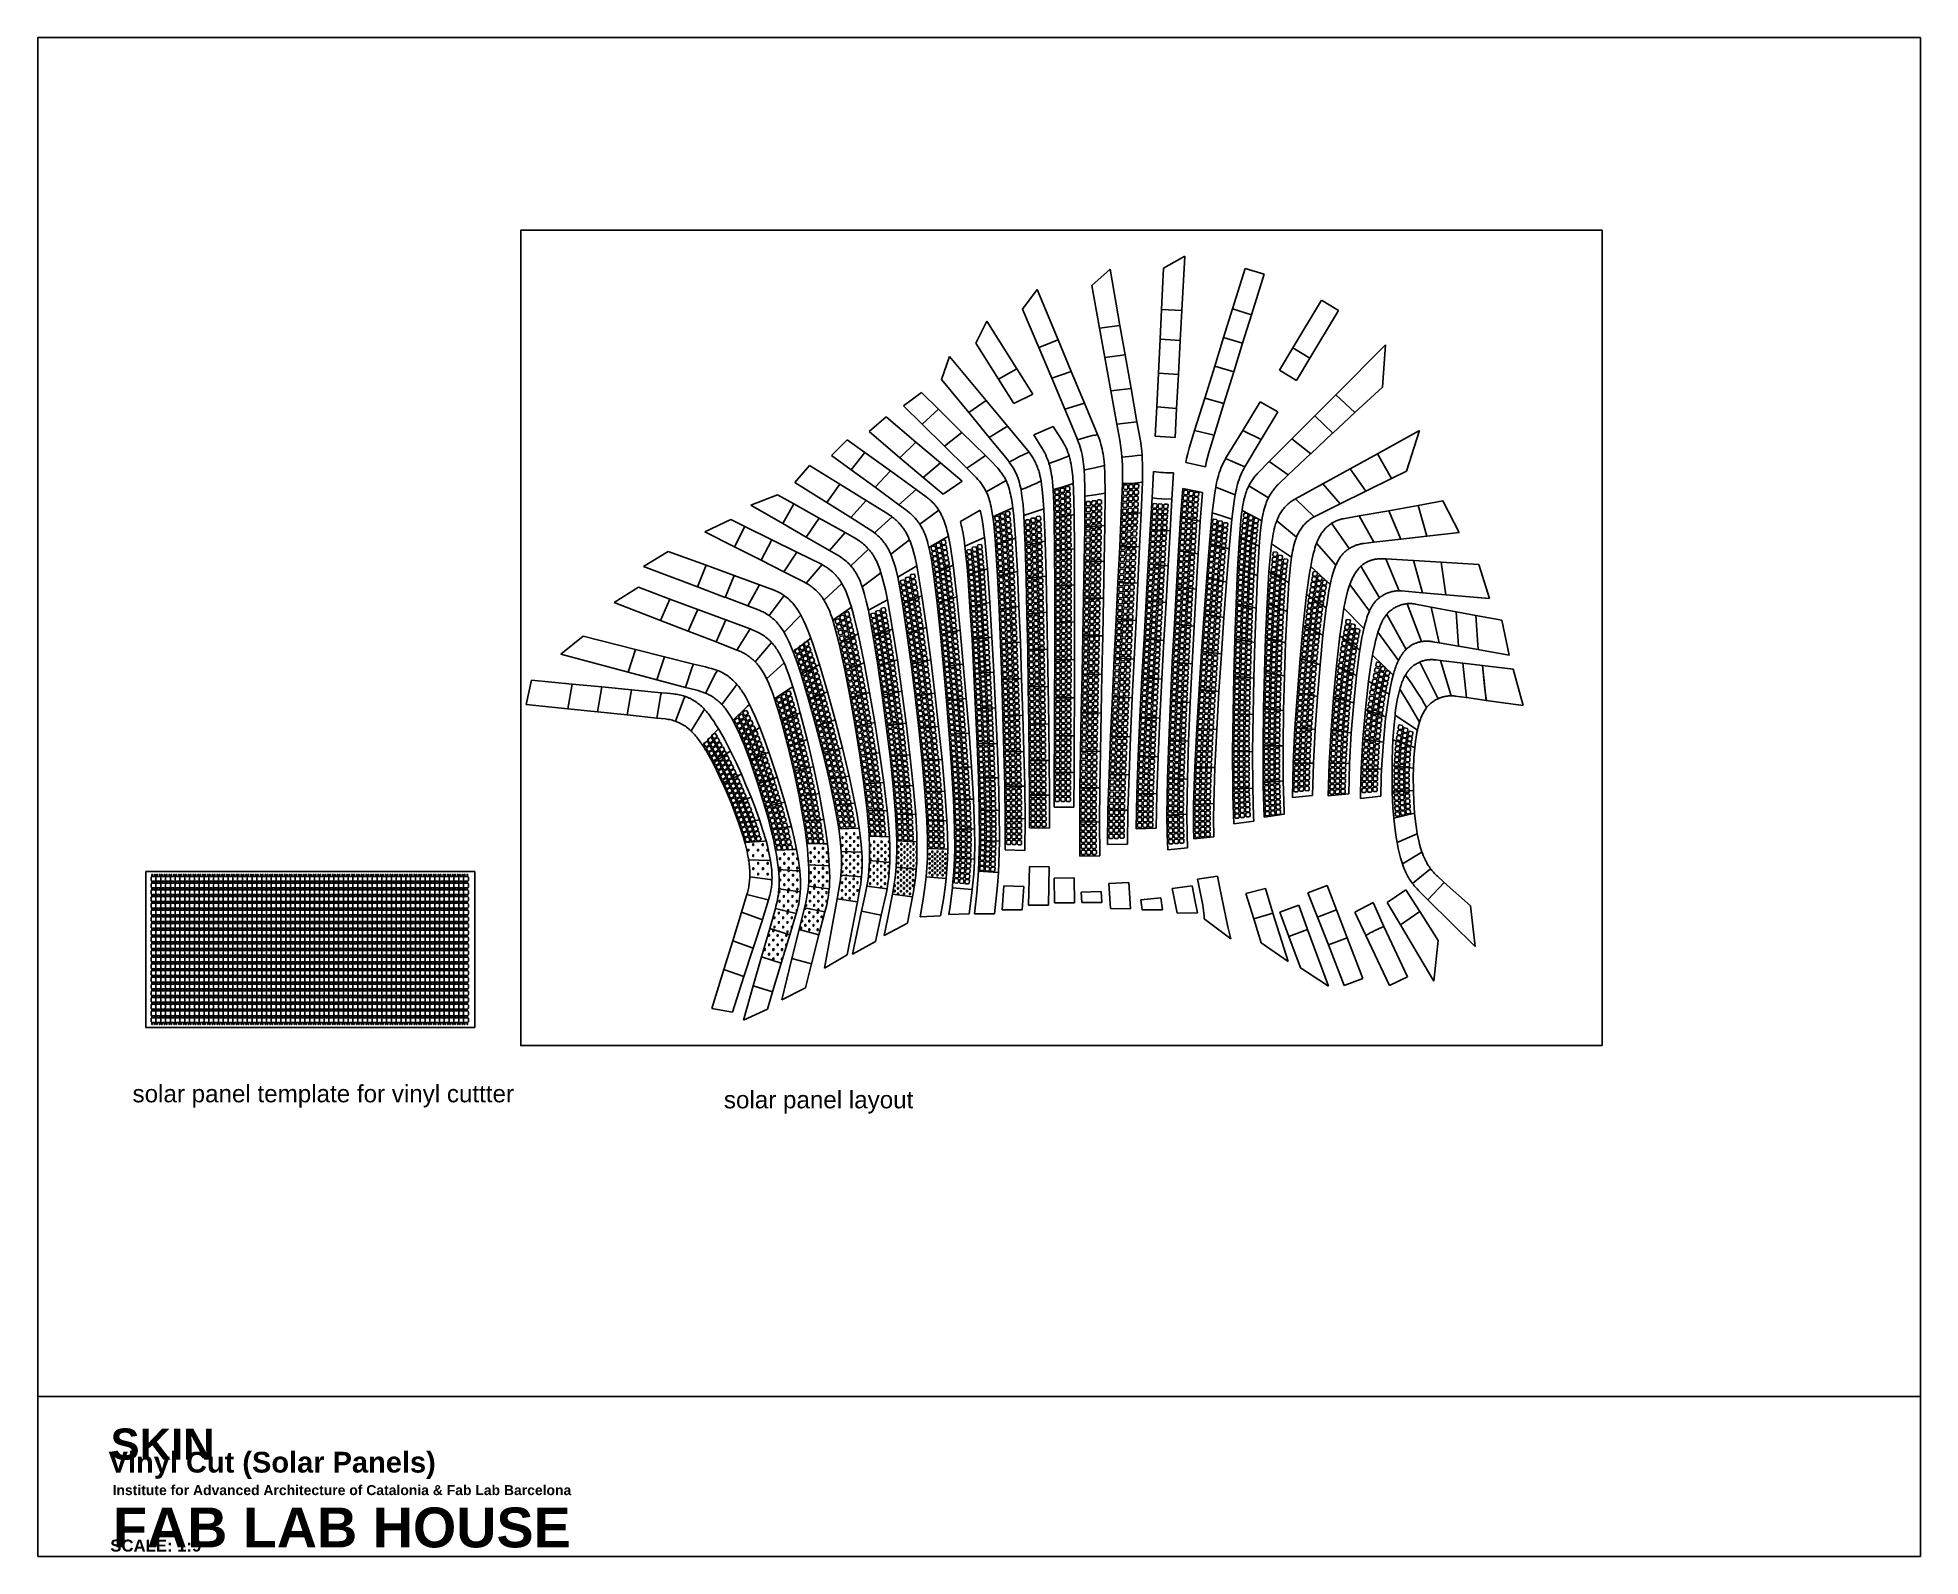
# Model space of a CAD drawing. Header units: millimetres. Extents: x 19106 to 24547, y 13072 to 17462.
import ezdxf

# ---------------------------------------------------------------- set-up
doc = ezdxf.new("R2010")
doc.units = ezdxf.units.MM
doc.header["$LTSCALE"] = 100
doc.header["$MEASUREMENT"] = 0
for name, color, linetype in [('CUT', 3, 'Continuous'), ('Default', 7, 'Continuous'), ('PV CELL', 1, 'Continuous')]:
    doc.layers.add(name, color=color, linetype=linetype)

msp = doc.modelspace()

# ---------------------------------------------------------------- texts
at = {"attachment_point": 7}
for s, insert, char_height, width, line_spacing_factor in [('{\\fArial|b0|i0|c0|p34;solar panel template for vinyl cuttter }', (19380.1, 14369.6), 50, 1154.65, 0.96384), ('{\\fArial|b0|i0|c0|p34;solar panel layout}', (21089, 14352.2), 50, 1154.65, 0.96384), ('{\\fArial|b1|i0|c0|p34;SKIN}', (19316.6, 13350.6), 90, 2101.81, 0.963867), ('{\\fArial|b1|i0|c0|p34;Vinyl Cut (Solar Panels)}', (19310.9, 13296.4), 60, 2059.64, 0.9639), ('{\\fArial|b1|i0|c0|p34;Institute for Advanced Architecture of Catalonia & Fab Lab Barcelona}', (19322.4, 13249), 28.8, 3147.041, 0.963852), ('{\\fArial|b1|i0|c0|p34;FAB LAB HOUSE}', (19323.3, 13096.7), 115.2, 1599.68, 0.963852), ('{\\fArial|b1|i0|c0|p34;SCALE: 1:9}', (19315.9, 13085.7), 34.56, 784.274, 0.96388)]:
    msp.add_mtext(s, dxfattribs=dict(at, insert=insert, char_height=char_height, width=width, line_spacing_factor=line_spacing_factor))

# ---------------------------------------------------------------- linework, layer by layer
at = {"layer": 'CUT'}
for points in [[(19445.4, 14648.7), (19445.4, 14654.2), (19447.7, 14656.5), (19447.7, 14665.8), (19445.4, 14668.1), (19445.4, 14673.7), (19447.7, 14676), (19447.7, 14685.2), (19445.4, 14687.5), (19445.4, 14693.1), (19447.7, 14695.4), (19447.7, 14704.7), (19445.4, 14707), (19445.4, 14712.5), (19447.7, 14714.9), (19447.7, 14724.1), (19445.4, 14726.4), (19445.4, 14732), (19447.7, 14734.3), (19447.7, 14743.5), (19445.4, 14745.9), (19445.4, 14751.4), (19447.7, 14753.8), (19447.7, 14763), (19445.4, 14765.3), (19445.4, 14770.9), (19447.7, 14773.2), (19447.7, 14782.4), (19445.4, 14784.8), (19445.4, 14790.3), (19447.7, 14792.7), (19447.7, 14801.9), (19445.4, 14804.2), (19445.4, 14809.8), (19447.7, 14812.1), (19447.7, 14821.3), (19445.4, 14823.7), (19445.4, 14829.2), (19447.7, 14831.5), (19447.7, 14840.8), (19445.4, 14843.1), (19445.4, 14848.7), (19447.7, 14851), (19447.7, 14860.2), (19445.4, 14862.5), (19445.4, 14868.1), (19447.7, 14870.4), (19447.7, 14879.7), (19445.4, 14882), (19445.4, 14887.5), (19447.7, 14889.9), (19447.7, 14899.1), (19445.4, 14901.4), (19445.4, 14907), (19447.7, 14909.3), (19447.7, 14918.5), (19445.4, 14920.9), (19445.4, 14926.4), (19447.7, 14928.8), (19447.7, 14938), (19445.4, 14940.3), (19445.4, 14945.9), (19447.7, 14948.2), (19447.7, 14957.4), (19445.4, 14959.8), (19445.4, 14965.3), (19447.7, 14967.7), (19447.7, 14976.9), (19445.4, 14979.2), (19445.4, 14984.8), (19447.7, 14987.1), (19447.7, 14996.3), (19445.4, 14998.7), (19445.4, 15004.2), (19447.7, 15006.5), (19447.7, 15015.8), (19445.4, 15018.1), (19445.4, 15023.7), (19447.7, 15026), (19447.7, 15035.2), (19445.4, 15037.5), (19445.4, 15043.1), (19443.9, 15043.1), (19443.9, 15037.5), (19437.6, 15037.5), (19437.6, 15043.1), (19436.1, 15043.1), (19436.1, 15037.5), (19433.8, 15035.2), (19433.8, 15026), (19436.1, 15023.7), (19436.1, 15018.1), (19433.8, 15015.8), (19433.8, 15006.5), (19436.1, 15004.2), (19436.1, 14998.7), (19433.8, 14996.3), (19433.8, 14987.1), (19436.1, 14984.8), (19436.1, 14979.2), (19433.8, 14976.9), (19433.8, 14967.7), (19436.1, 14965.3), (19436.1, 14959.8), (19433.8, 14957.4), (19433.8, 14948.2), (19436.1, 14945.9), (19436.1, 14940.3), (19433.8, 14938), (19433.8, 14928.8), (19436.1, 14926.4), (19436.1, 14920.9), (19433.8, 14918.5), (19433.8, 14909.3), (19436.1, 14907), (19436.1, 14901.4), (19433.8, 14899.1), (19433.8, 14889.9), (19436.1, 14887.5), (19436.1, 14882), (19433.8, 14879.7), (19433.8, 14870.4), (19436.1, 14868.1), (19436.1, 14862.5), (19433.8, 14860.2), (19433.8, 14851), (19436.1, 14848.7), (19436.1, 14843.1), (19433.8, 14840.8), (19433.8, 14831.5), (19436.1, 14829.2), (19436.1, 14823.7), (19433.8, 14821.3), (19433.8, 14812.1), (19436.1, 14809.8), (19436.1, 14804.2), (19433.8, 14801.9), (19433.8, 14792.7), (19436.1, 14790.3), (19436.1, 14784.8), (19433.8, 14782.4), (19433.8, 14773.2), (19436.1, 14770.9), (19436.1, 14765.3), (19433.8, 14763), (19433.8, 14753.8), (19436.1, 14751.4), (19436.1, 14745.9), (19433.8, 14743.5), (19433.8, 14734.3), (19436.1, 14732), (19436.1, 14726.4), (19433.8, 14724.1), (19433.8, 14714.9), (19436.1, 14712.5), (19436.1, 14707), (19433.8, 14704.7), (19433.8, 14695.4), (19436.1, 14693.1), (19436.1, 14687.5), (19433.8, 14685.2), (19433.8, 14676), (19436.1, 14673.7), (19436.1, 14668.1), (19433.8, 14665.8), (19433.8, 14656.5), (19436.1, 14654.2), (19436.1, 14648.7), (19433.8, 14646.3), (19433.8, 14637.1), (19436.1, 14634.8), (19436.1, 14629.2), (19433.8, 14626.9), (19433.8, 14617.7), (19436.1, 14615.3), (19436.1, 14609.8), (19437.6, 14609.8), (19437.6, 14615.3), (19443.9, 14615.3), (19443.9, 14609.8), (19445.4, 14609.8), (19445.4, 14615.3), (19447.7, 14617.7), (19447.7, 14626.9), (19445.4, 14629.2), (19445.4, 14634.8), (19447.7, 14637.1), (19447.7, 14646.3), (19445.4, 14648.7)], [(19437.6, 15018.1), (19437.6, 15023.7), (19443.9, 15023.7), (19443.9, 15018.1), (19437.6, 15018.1)], [(19459.3, 14648.7), (19459.3, 14654.2), (19461.6, 14656.5), (19461.6, 14665.8), (19459.3, 14668.1), (19459.3, 14673.7), (19461.6, 14676), (19461.6, 14685.2), (19459.3, 14687.5), (19459.3, 14693.1), (19461.6, 14695.4), (19461.6, 14704.7), (19459.3, 14707), (19459.3, 14712.5), (19461.6, 14714.9), (19461.6, 14724.1), (19459.3, 14726.4), (19459.3, 14732), (19461.6, 14734.3), (19461.6, 14743.5), (19459.3, 14745.9), (19459.3, 14751.4), (19461.6, 14753.8), (19461.6, 14763), (19459.3, 14765.3), (19459.3, 14770.9), (19461.6, 14773.2), (19461.6, 14782.4), (19459.3, 14784.8), (19459.3, 14790.3), (19461.6, 14792.7), (19461.6, 14801.9), (19459.3, 14804.2), (19459.3, 14809.8), (19461.6, 14812.1), (19461.6, 14821.3), (19459.3, 14823.7), (19459.3, 14829.2), (19461.6, 14831.5), (19461.6, 14840.8), (19459.3, 14843.1), (19459.3, 14848.7), (19461.6, 14851), (19461.6, 14860.2), (19459.3, 14862.5), (19459.3, 14868.1), (19461.6, 14870.4), (19461.6, 14879.7), (19459.3, 14882), (19459.3, 14887.5), (19461.6, 14889.9), (19461.6, 14899.1), (19459.3, 14901.4), (19459.3, 14907), (19461.6, 14909.3), (19461.6, 14918.5), (19459.3, 14920.9), (19459.3, 14926.4), (19461.6, 14928.8), (19461.6, 14938), (19459.3, 14940.3), (19459.3, 14945.9), (19461.6, 14948.2), (19461.6, 14957.4), (19459.3, 14959.8), (19459.3, 14965.3), (19461.6, 14967.7), (19461.6, 14976.9), (19459.3, 14979.2), (19459.3, 14984.8), (19461.6, 14987.1), (19461.6, 14996.3), (19459.3, 14998.7), (19459.3, 15004.2), (19461.6, 15006.5), (19461.6, 15015.8), (19459.3, 15018.1), (19459.3, 15023.7), (19461.6, 15026), (19461.6, 15035.2), (19459.3, 15037.5), (19459.3, 15043.1), (19457.8, 15043.1), (19457.8, 15037.5), (19451.5, 15037.5), (19451.5, 15043.1), (19450, 15043.1), (19450, 15037.5), (19447.7, 15035.2), (19447.7, 15026), (19450, 15023.7), (19450, 15018.1), (19447.7, 15015.8), (19447.7, 15006.5), (19450, 15004.2), (19450, 14998.7), (19447.7, 14996.3), (19447.7, 14987.1), (19450, 14984.8), (19450, 14979.2), (19447.7, 14976.9), (19447.7, 14967.7), (19450, 14965.3), (19450, 14959.8), (19447.7, 14957.4), (19447.7, 14948.2), (19450, 14945.9), (19450, 14940.3), (19447.7, 14938), (19447.7, 14928.8), (19450, 14926.4), (19450, 14920.9), (19447.7, 14918.5), (19447.7, 14909.3), (19450, 14907), (19450, 14901.4), (19447.7, 14899.1), (19447.7, 14889.9), (19450, 14887.5), (19450, 14882), (19447.7, 14879.7), (19447.7, 14870.4), (19450, 14868.1), (19450, 14862.5), (19447.7, 14860.2), (19447.7, 14851), (19450, 14848.7), (19450, 14843.1), (19447.7, 14840.8), (19447.7, 14831.5), (19450, 14829.2), (19450, 14823.7), (19447.7, 14821.3), (19447.7, 14812.1), (19450, 14809.8), (19450, 14804.2), (19447.7, 14801.9), (19447.7, 14792.7), (19450, 14790.3), (19450, 14784.8), (19447.7, 14782.4), (19447.7, 14773.2), (19450, 14770.9), (19450, 14765.3), (19447.7, 14763), (19447.7, 14753.8), (19450, 14751.4), (19450, 14745.9), (19447.7, 14743.5), (19447.7, 14734.3), (19450, 14732), (19450, 14726.4), (19447.7, 14724.1), (19447.7, 14714.9), (19450, 14712.5), (19450, 14707), (19447.7, 14704.7), (19447.7, 14695.4), (19450, 14693.1), (19450, 14687.5), (19447.7, 14685.2), (19447.7, 14676), (19450, 14673.7), (19450, 14668.1), (19447.7, 14665.8), (19447.7, 14656.5), (19450, 14654.2), (19450, 14648.7), (19447.7, 14646.3), (19447.7, 14637.1), (19450, 14634.8), (19450, 14629.2), (19447.7, 14626.9), (19447.7, 14617.7), (19450, 14615.3), (19450, 14609.8), (19451.5, 14609.8), (19451.5, 14615.3), (19457.8, 14615.3), (19457.8, 14609.8), (19459.3, 14609.8), (19459.3, 14615.3), (19461.6, 14617.7), (19461.6, 14626.9), (19459.3, 14629.2), (19459.3, 14634.8), (19461.6, 14637.1), (19461.6, 14646.3), (19459.3, 14648.7)], [(19451.5, 15018.1), (19451.5, 15023.7), (19457.8, 15023.7), (19457.8, 15018.1), (19451.5, 15018.1)], [(19473.1, 14648.7), (19473.1, 14654.2), (19475.5, 14656.5), (19475.5, 14665.8), (19473.1, 14668.1), (19473.1, 14673.7), (19475.5, 14676), (19475.5, 14685.2), (19473.1, 14687.5), (19473.1, 14693.1), (19475.5, 14695.4), (19475.5, 14704.7), (19473.1, 14707), (19473.1, 14712.5), (19475.5, 14714.9), (19475.5, 14724.1), (19473.1, 14726.4), (19473.1, 14732), (19475.5, 14734.3), (19475.5, 14743.5), (19473.1, 14745.9), (19473.1, 14751.4), (19475.5, 14753.8), (19475.5, 14763), (19473.1, 14765.3), (19473.1, 14770.9), (19475.5, 14773.2), (19475.5, 14782.4), (19473.1, 14784.8), (19473.1, 14790.3), (19475.5, 14792.7), (19475.5, 14801.9), (19473.1, 14804.2), (19473.1, 14809.8), (19475.5, 14812.1), (19475.5, 14821.3), (19473.1, 14823.7), (19473.1, 14829.2), (19475.5, 14831.5), (19475.5, 14840.8), (19473.1, 14843.1), (19473.1, 14848.7), (19475.5, 14851), (19475.5, 14860.2), (19473.1, 14862.5), (19473.1, 14868.1), (19475.5, 14870.4), (19475.5, 14879.7), (19473.1, 14882), (19473.1, 14887.5), (19475.5, 14889.9), (19475.5, 14899.1), (19473.1, 14901.4), (19473.1, 14907), (19475.5, 14909.3), (19475.5, 14918.5), (19473.1, 14920.9), (19473.1, 14926.4), (19475.5, 14928.8), (19475.5, 14938), (19473.1, 14940.3), (19473.1, 14945.9), (19475.5, 14948.2), (19475.5, 14957.4), (19473.1, 14959.8), (19473.1, 14965.3), (19475.5, 14967.7), (19475.5, 14976.9), (19473.1, 14979.2), (19473.1, 14984.8), (19475.5, 14987.1), (19475.5, 14996.3), (19473.1, 14998.7), (19473.1, 15004.2), (19475.5, 15006.5), (19475.5, 15015.8), (19473.1, 15018.1), (19473.1, 15023.7), (19475.5, 15026), (19475.5, 15035.2), (19473.1, 15037.5), (19473.1, 15043.1), (19471.7, 15043.1), (19471.7, 15037.5), (19465.4, 15037.5), (19465.4, 15043.1), (19463.9, 15043.1), (19463.9, 15037.5), (19461.6, 15035.2), (19461.6, 15026), (19463.9, 15023.7), (19463.9, 15018.1), (19461.6, 15015.8), (19461.6, 15006.5), (19463.9, 15004.2), (19463.9, 14998.7), (19461.6, 14996.3), (19461.6, 14987.1), (19463.9, 14984.8), (19463.9, 14979.2), (19461.6, 14976.9), (19461.6, 14967.7), (19463.9, 14965.3), (19463.9, 14959.8), (19461.6, 14957.4), (19461.6, 14948.2), (19463.9, 14945.9), (19463.9, 14940.3), (19461.6, 14938), (19461.6, 14928.8), (19463.9, 14926.4), (19463.9, 14920.9), (19461.6, 14918.5), (19461.6, 14909.3), (19463.9, 14907), (19463.9, 14901.4), (19461.6, 14899.1), (19461.6, 14889.9), (19463.9, 14887.5), (19463.9, 14882), (19461.6, 14879.7), (19461.6, 14870.4), (19463.9, 14868.1), (19463.9, 14862.5), (19461.6, 14860.2), (19461.6, 14851), (19463.9, 14848.7), (19463.9, 14843.1), (19461.6, 14840.8), (19461.6, 14831.5), (19463.9, 14829.2), (19463.9, 14823.7), (19461.6, 14821.3), (19461.6, 14812.1), (19463.9, 14809.8), (19463.9, 14804.2), (19461.6, 14801.9), (19461.6, 14792.7), (19463.9, 14790.3), (19463.9, 14784.8), (19461.6, 14782.4), (19461.6, 14773.2), (19463.9, 14770.9), (19463.9, 14765.3), (19461.6, 14763), (19461.6, 14753.8), (19463.9, 14751.4), (19463.9, 14745.9), (19461.6, 14743.5), (19461.6, 14734.3), (19463.9, 14732), (19463.9, 14726.4), (19461.6, 14724.1), (19461.6, 14714.9), (19463.9, 14712.5), (19463.9, 14707), (19461.6, 14704.7), (19461.6, 14695.4), (19463.9, 14693.1), (19463.9, 14687.5), (19461.6, 14685.2), (19461.6, 14676), (19463.9, 14673.7), (19463.9, 14668.1), (19461.6, 14665.8), (19461.6, 14656.5), (19463.9, 14654.2), (19463.9, 14648.7), (19461.6, 14646.3), (19461.6, 14637.1), (19463.9, 14634.8), (19463.9, 14629.2), (19461.6, 14626.9), (19461.6, 14617.7), (19463.9, 14615.3), (19463.9, 14609.8), (19465.4, 14609.8), (19465.4, 14615.3), (19471.7, 14615.3), (19471.7, 14609.8), (19473.1, 14609.8), (19473.1, 14615.3), (19475.5, 14617.7), (19475.5, 14626.9), (19473.1, 14629.2), (19473.1, 14634.8), (19475.5, 14637.1), (19475.5, 14646.3), (19473.1, 14648.7)], [(19465.4, 15018.1), (19465.4, 15023.7), (19471.7, 15023.7), (19471.7, 15018.1), (19465.4, 15018.1)], [(19487, 14648.7), (19487, 14654.2), (19489.4, 14656.5), (19489.4, 14665.8), (19487, 14668.1), (19487, 14673.7), (19489.4, 14676), (19489.4, 14685.2), (19487, 14687.5), (19487, 14693.1), (19489.4, 14695.4), (19489.4, 14704.7), (19487, 14707), (19487, 14712.5), (19489.4, 14714.9), (19489.4, 14724.1), (19487, 14726.4), (19487, 14732), (19489.4, 14734.3), (19489.4, 14743.5), (19487, 14745.9), (19487, 14751.4), (19489.4, 14753.8), (19489.4, 14763), (19487, 14765.3), (19487, 14770.9), (19489.4, 14773.2), (19489.4, 14782.4), (19487, 14784.8), (19487, 14790.3), (19489.4, 14792.7), (19489.4, 14801.9), (19487, 14804.2), (19487, 14809.8), (19489.4, 14812.1), (19489.4, 14821.3), (19487, 14823.7), (19487, 14829.2), (19489.4, 14831.5), (19489.4, 14840.8), (19487, 14843.1), (19487, 14848.7), (19489.4, 14851), (19489.4, 14860.2), (19487, 14862.5), (19487, 14868.1), (19489.4, 14870.4), (19489.4, 14879.7), (19487, 14882), (19487, 14887.5), (19489.4, 14889.9), (19489.4, 14899.1), (19487, 14901.4), (19487, 14907), (19489.4, 14909.3), (19489.4, 14918.5), (19487, 14920.9), (19487, 14926.4), (19489.4, 14928.8), (19489.4, 14938), (19487, 14940.3), (19487, 14945.9), (19489.4, 14948.2), (19489.4, 14957.4), (19487, 14959.8), (19487, 14965.3), (19489.4, 14967.7), (19489.4, 14976.9), (19487, 14979.2), (19487, 14984.8), (19489.4, 14987.1), (19489.4, 14996.3), (19487, 14998.7), (19487, 15004.2), (19489.4, 15006.5), (19489.4, 15015.8), (19487, 15018.1), (19487, 15023.7), (19489.4, 15026), (19489.4, 15035.2), (19487, 15037.5), (19487, 15043.1), (19485.6, 15043.1), (19485.6, 15037.5), (19479.3, 15037.5), (19479.3, 15043.1), (19477.8, 15043.1), (19477.8, 15037.5), (19475.5, 15035.2), (19475.5, 15026), (19477.8, 15023.7), (19477.8, 15018.1), (19475.5, 15015.8), (19475.5, 15006.5), (19477.8, 15004.2), (19477.8, 14998.7), (19475.5, 14996.3), (19475.5, 14987.1), (19477.8, 14984.8), (19477.8, 14979.2), (19475.5, 14976.9), (19475.5, 14967.7), (19477.8, 14965.3), (19477.8, 14959.8), (19475.5, 14957.4), (19475.5, 14948.2), (19477.8, 14945.9), (19477.8, 14940.3), (19475.5, 14938), (19475.5, 14928.8), (19477.8, 14926.4), (19477.8, 14920.9), (19475.5, 14918.5), (19475.5, 14909.3), (19477.8, 14907), (19477.8, 14901.4), (19475.5, 14899.1), (19475.5, 14889.9), (19477.8, 14887.5), (19477.8, 14882), (19475.5, 14879.7), (19475.5, 14870.4), (19477.8, 14868.1), (19477.8, 14862.5), (19475.5, 14860.2), (19475.5, 14851), (19477.8, 14848.7), (19477.8, 14843.1), (19475.5, 14840.8), (19475.5, 14831.5), (19477.8, 14829.2), (19477.8, 14823.7), (19475.5, 14821.3), (19475.5, 14812.1), (19477.8, 14809.8), (19477.8, 14804.2), (19475.5, 14801.9), (19475.5, 14792.7), (19477.8, 14790.3), (19477.8, 14784.8), (19475.5, 14782.4), (19475.5, 14773.2), (19477.8, 14770.9), (19477.8, 14765.3), (19475.5, 14763), (19475.5, 14753.8), (19477.8, 14751.4), (19477.8, 14745.9), (19475.5, 14743.5), (19475.5, 14734.3), (19477.8, 14732), (19477.8, 14726.4), (19475.5, 14724.1), (19475.5, 14714.9), (19477.8, 14712.5), (19477.8, 14707), (19475.5, 14704.7), (19475.5, 14695.4), (19477.8, 14693.1), (19477.8, 14687.5), (19475.5, 14685.2), (19475.5, 14676), (19477.8, 14673.7), (19477.8, 14668.1), (19475.5, 14665.8), (19475.5, 14656.5), (19477.8, 14654.2), (19477.8, 14648.7), (19475.5, 14646.3), (19475.5, 14637.1), (19477.8, 14634.8), (19477.8, 14629.2), (19475.5, 14626.9), (19475.5, 14617.7), (19477.8, 14615.3), (19477.8, 14609.8), (19479.3, 14609.8), (19479.3, 14615.3), (19485.6, 14615.3), (19485.6, 14609.8), (19487, 14609.8), (19487, 14615.3), (19489.4, 14617.7), (19489.4, 14626.9), (19487, 14629.2), (19487, 14634.8), (19489.4, 14637.1), (19489.4, 14646.3), (19487, 14648.7)], [(19479.3, 15018.1), (19479.3, 15023.7), (19485.6, 15023.7), (19485.6, 15018.1), (19479.3, 15018.1)], [(19500.9, 14648.7), (19500.9, 14654.2), (19503.3, 14656.5), (19503.3, 14665.8), (19500.9, 14668.1), (19500.9, 14673.7), (19503.3, 14676), (19503.3, 14685.2), (19500.9, 14687.5), (19500.9, 14693.1), (19503.3, 14695.4), (19503.3, 14704.7), (19500.9, 14707), (19500.9, 14712.5), (19503.3, 14714.9), (19503.3, 14724.1), (19500.9, 14726.4), (19500.9, 14732), (19503.3, 14734.3), (19503.3, 14743.5), (19500.9, 14745.9), (19500.9, 14751.4), (19503.3, 14753.8), (19503.3, 14763), (19500.9, 14765.3), (19500.9, 14770.9), (19503.3, 14773.2), (19503.3, 14782.4), (19500.9, 14784.8), (19500.9, 14790.3), (19503.3, 14792.7), (19503.3, 14801.9), (19500.9, 14804.2), (19500.9, 14809.8), (19503.3, 14812.1), (19503.3, 14821.3), (19500.9, 14823.7), (19500.9, 14829.2), (19503.3, 14831.5), (19503.3, 14840.8), (19500.9, 14843.1), (19500.9, 14848.7), (19503.3, 14851), (19503.3, 14860.2), (19500.9, 14862.5), (19500.9, 14868.1), (19503.3, 14870.4), (19503.3, 14879.7), (19500.9, 14882), (19500.9, 14887.5), (19503.3, 14889.9), (19503.3, 14899.1), (19500.9, 14901.4), (19500.9, 14907), (19503.3, 14909.3), (19503.3, 14918.5), (19500.9, 14920.9), (19500.9, 14926.4), (19503.3, 14928.8), (19503.3, 14938), (19500.9, 14940.3), (19500.9, 14945.9), (19503.3, 14948.2), (19503.3, 14957.4), (19500.9, 14959.8), (19500.9, 14965.3), (19503.3, 14967.7), (19503.3, 14976.9), (19500.9, 14979.2), (19500.9, 14984.8), (19503.3, 14987.1), (19503.3, 14996.3), (19500.9, 14998.7), (19500.9, 15004.2), (19503.3, 15006.5), (19503.3, 15015.8), (19500.9, 15018.1), (19500.9, 15023.7), (19503.3, 15026), (19503.3, 15035.2), (19500.9, 15037.5), (19500.9, 15043.1), (19499.5, 15043.1), (19499.5, 15037.5), (19493.1, 15037.5), (19493.1, 15043.1), (19491.7, 15043.1), (19491.7, 15037.5), (19489.4, 15035.2), (19489.4, 15026), (19491.7, 15023.7), (19491.7, 15018.1), (19489.4, 15015.8), (19489.4, 15006.5), (19491.7, 15004.2), (19491.7, 14998.7), (19489.4, 14996.3), (19489.4, 14987.1), (19491.7, 14984.8), (19491.7, 14979.2), (19489.4, 14976.9), (19489.4, 14967.7), (19491.7, 14965.3), (19491.7, 14959.8), (19489.4, 14957.4), (19489.4, 14948.2), (19491.7, 14945.9), (19491.7, 14940.3), (19489.4, 14938), (19489.4, 14928.8), (19491.7, 14926.4), (19491.7, 14920.9), (19489.4, 14918.5), (19489.4, 14909.3), (19491.7, 14907), (19491.7, 14901.4), (19489.4, 14899.1), (19489.4, 14889.9), (19491.7, 14887.5), (19491.7, 14882), (19489.4, 14879.7), (19489.4, 14870.4), (19491.7, 14868.1), (19491.7, 14862.5), (19489.4, 14860.2), (19489.4, 14851), (19491.7, 14848.7), (19491.7, 14843.1), (19489.4, 14840.8), (19489.4, 14831.5), (19491.7, 14829.2), (19491.7, 14823.7), (19489.4, 14821.3), (19489.4, 14812.1), (19491.7, 14809.8), (19491.7, 14804.2), (19489.4, 14801.9), (19489.4, 14792.7), (19491.7, 14790.3), (19491.7, 14784.8), (19489.4, 14782.4), (19489.4, 14773.2), (19491.7, 14770.9), (19491.7, 14765.3), (19489.4, 14763), (19489.4, 14753.8), (19491.7, 14751.4), (19491.7, 14745.9), (19489.4, 14743.5), (19489.4, 14734.3), (19491.7, 14732), (19491.7, 14726.4), (19489.4, 14724.1), (19489.4, 14714.9), (19491.7, 14712.5), (19491.7, 14707), (19489.4, 14704.7), (19489.4, 14695.4), (19491.7, 14693.1), (19491.7, 14687.5), (19489.4, 14685.2), (19489.4, 14676), (19491.7, 14673.7), (19491.7, 14668.1), (19489.4, 14665.8), (19489.4, 14656.5), (19491.7, 14654.2), (19491.7, 14648.7), (19489.4, 14646.3), (19489.4, 14637.1), (19491.7, 14634.8), (19491.7, 14629.2), (19489.4, 14626.9), (19489.4, 14617.7), (19491.7, 14615.3), (19491.7, 14609.8), (19493.1, 14609.8), (19493.1, 14615.3), (19499.5, 14615.3), (19499.5, 14609.8), (19500.9, 14609.8), (19500.9, 14615.3), (19503.3, 14617.7), (19503.3, 14626.9), (19500.9, 14629.2), (19500.9, 14634.8), (19503.3, 14637.1), (19503.3, 14646.3), (19500.9, 14648.7)], [(19493.1, 15018.1), (19493.1, 15023.7), (19499.5, 15023.7), (19499.5, 15018.1), (19493.1, 15018.1)], [(19514.8, 14648.7), (19514.8, 14654.2), (19517.1, 14656.5), (19517.1, 14665.8), (19514.8, 14668.1), (19514.8, 14673.7), (19517.1, 14676), (19517.1, 14685.2), (19514.8, 14687.5), (19514.8, 14693.1), (19517.1, 14695.4), (19517.1, 14704.7), (19514.8, 14707), (19514.8, 14712.5), (19517.1, 14714.9), (19517.1, 14724.1), (19514.8, 14726.4), (19514.8, 14732), (19517.1, 14734.3), (19517.1, 14743.5), (19514.8, 14745.9), (19514.8, 14751.4), (19517.1, 14753.8), (19517.1, 14763), (19514.8, 14765.3), (19514.8, 14770.9), (19517.1, 14773.2), (19517.1, 14782.4), (19514.8, 14784.8), (19514.8, 14790.3), (19517.1, 14792.7), (19517.1, 14801.9), (19514.8, 14804.2), (19514.8, 14809.8), (19517.1, 14812.1), (19517.1, 14821.3), (19514.8, 14823.7), (19514.8, 14829.2), (19517.1, 14831.5), (19517.1, 14840.8), (19514.8, 14843.1), (19514.8, 14848.7), (19517.1, 14851), (19517.1, 14860.2), (19514.8, 14862.5), (19514.8, 14868.1), (19517.1, 14870.4), (19517.1, 14879.7), (19514.8, 14882), (19514.8, 14887.5), (19517.1, 14889.9), (19517.1, 14899.1), (19514.8, 14901.4), (19514.8, 14907), (19517.1, 14909.3), (19517.1, 14918.5), (19514.8, 14920.9), (19514.8, 14926.4), (19517.1, 14928.8), (19517.1, 14938), (19514.8, 14940.3), (19514.8, 14945.9), (19517.1, 14948.2), (19517.1, 14957.4), (19514.8, 14959.8), (19514.8, 14965.3), (19517.1, 14967.7), (19517.1, 14976.9), (19514.8, 14979.2), (19514.8, 14984.8), (19517.1, 14987.1), (19517.1, 14996.3), (19514.8, 14998.7), (19514.8, 15004.2), (19517.1, 15006.5), (19517.1, 15015.8), (19514.8, 15018.1), (19514.8, 15023.7), (19517.1, 15026), (19517.1, 15035.2), (19514.8, 15037.5), (19514.8, 15043.1), (19513.4, 15043.1), (19513.4, 15037.5), (19507, 15037.5), (19507, 15043.1), (19505.6, 15043.1), (19505.6, 15037.5), (19503.3, 15035.2), (19503.3, 15026), (19505.6, 15023.7), (19505.6, 15018.1), (19503.3, 15015.8), (19503.3, 15006.5), (19505.6, 15004.2), (19505.6, 14998.7), (19503.3, 14996.3), (19503.3, 14987.1), (19505.6, 14984.8), (19505.6, 14979.2), (19503.3, 14976.9), (19503.3, 14967.7), (19505.6, 14965.3), (19505.6, 14959.8), (19503.3, 14957.4), (19503.3, 14948.2), (19505.6, 14945.9), (19505.6, 14940.3), (19503.3, 14938), (19503.3, 14928.8), (19505.6, 14926.4), (19505.6, 14920.9), (19503.3, 14918.5), (19503.3, 14909.3), (19505.6, 14907), (19505.6, 14901.4), (19503.3, 14899.1), (19503.3, 14889.9), (19505.6, 14887.5), (19505.6, 14882), (19503.3, 14879.7), (19503.3, 14870.4), (19505.6, 14868.1), (19505.6, 14862.5), (19503.3, 14860.2), (19503.3, 14851), (19505.6, 14848.7), (19505.6, 14843.1), (19503.3, 14840.8), (19503.3, 14831.5), (19505.6, 14829.2), (19505.6, 14823.7), (19503.3, 14821.3), (19503.3, 14812.1), (19505.6, 14809.8), (19505.6, 14804.2), (19503.3, 14801.9), (19503.3, 14792.7), (19505.6, 14790.3), (19505.6, 14784.8), (19503.3, 14782.4), (19503.3, 14773.2), (19505.6, 14770.9), (19505.6, 14765.3), (19503.3, 14763), (19503.3, 14753.8), (19505.6, 14751.4), (19505.6, 14745.9), (19503.3, 14743.5), (19503.3, 14734.3), (19505.6, 14732), (19505.6, 14726.4), (19503.3, 14724.1), (19503.3, 14714.9), (19505.6, 14712.5), (19505.6, 14707), (19503.3, 14704.7), (19503.3, 14695.4), (19505.6, 14693.1), (19505.6, 14687.5), (19503.3, 14685.2), (19503.3, 14676), (19505.6, 14673.7), (19505.6, 14668.1), (19503.3, 14665.8), (19503.3, 14656.5), (19505.6, 14654.2), (19505.6, 14648.7), (19503.3, 14646.3), (19503.3, 14637.1), (19505.6, 14634.8), (19505.6, 14629.2), (19503.3, 14626.9), (19503.3, 14617.7), (19505.6, 14615.3), (19505.6, 14609.8), (19507, 14609.8), (19507, 14615.3), (19513.4, 14615.3), (19513.4, 14609.8), (19514.8, 14609.8), (19514.8, 14615.3), (19517.1, 14617.7), (19517.1, 14626.9), (19514.8, 14629.2), (19514.8, 14634.8), (19517.1, 14637.1), (19517.1, 14646.3), (19514.8, 14648.7)], [(19507, 15018.1), (19507, 15023.7), (19513.4, 15023.7), (19513.4, 15018.1), (19507, 15018.1)], [(19528.7, 14648.7), (19528.7, 14654.2), (19531, 14656.5), (19531, 14665.8), (19528.7, 14668.1), (19528.7, 14673.7), (19531, 14676), (19531, 14685.2), (19528.7, 14687.5), (19528.7, 14693.1), (19531, 14695.4), (19531, 14704.7), (19528.7, 14707), (19528.7, 14712.5), (19531, 14714.9), (19531, 14724.1), (19528.7, 14726.4), (19528.7, 14732), (19531, 14734.3), (19531, 14743.5), (19528.7, 14745.9), (19528.7, 14751.4), (19531, 14753.8), (19531, 14763), (19528.7, 14765.3), (19528.7, 14770.9), (19531, 14773.2), (19531, 14782.4), (19528.7, 14784.8), (19528.7, 14790.3), (19531, 14792.7), (19531, 14801.9), (19528.7, 14804.2), (19528.7, 14809.8), (19531, 14812.1), (19531, 14821.3), (19528.7, 14823.7), (19528.7, 14829.2), (19531, 14831.5), (19531, 14840.8), (19528.7, 14843.1), (19528.7, 14848.7), (19531, 14851), (19531, 14860.2), (19528.7, 14862.5), (19528.7, 14868.1), (19531, 14870.4), (19531, 14879.7), (19528.7, 14882), (19528.7, 14887.5), (19531, 14889.9), (19531, 14899.1), (19528.7, 14901.4), (19528.7, 14907), (19531, 14909.3), (19531, 14918.5), (19528.7, 14920.9), (19528.7, 14926.4), (19531, 14928.8), (19531, 14938), (19528.7, 14940.3), (19528.7, 14945.9), (19531, 14948.2), (19531, 14957.4), (19528.7, 14959.8), (19528.7, 14965.3), (19531, 14967.7), (19531, 14976.9), (19528.7, 14979.2), (19528.7, 14984.8), (19531, 14987.1), (19531, 14996.3), (19528.7, 14998.7), (19528.7, 15004.2), (19531, 15006.5), (19531, 15015.8), (19528.7, 15018.1), (19528.7, 15023.7), (19531, 15026), (19531, 15035.2), (19528.7, 15037.5), (19528.7, 15043.1), (19527.3, 15043.1), (19527.3, 15037.5), (19520.9, 15037.5), (19520.9, 15043.1), (19519.5, 15043.1), (19519.5, 15037.5), (19517.1, 15035.2), (19517.1, 15026), (19519.5, 15023.7), (19519.5, 15018.1), (19517.1, 15015.8), (19517.1, 15006.5), (19519.5, 15004.2), (19519.5, 14998.7), (19517.1, 14996.3), (19517.1, 14987.1), (19519.5, 14984.8), (19519.5, 14979.2), (19517.1, 14976.9), (19517.1, 14967.7), (19519.5, 14965.3), (19519.5, 14959.8), (19517.1, 14957.4), (19517.1, 14948.2), (19519.5, 14945.9), (19519.5, 14940.3), (19517.1, 14938), (19517.1, 14928.8), (19519.5, 14926.4), (19519.5, 14920.9), (19517.1, 14918.5), (19517.1, 14909.3), (19519.5, 14907), (19519.5, 14901.4), (19517.1, 14899.1), (19517.1, 14889.9), (19519.5, 14887.5), (19519.5, 14882), (19517.1, 14879.7), (19517.1, 14870.4), (19519.5, 14868.1), (19519.5, 14862.5), (19517.1, 14860.2), (19517.1, 14851), (19519.5, 14848.7), (19519.5, 14843.1), (19517.1, 14840.8), (19517.1, 14831.5), (19519.5, 14829.2), (19519.5, 14823.7), (19517.1, 14821.3), (19517.1, 14812.1), (19519.5, 14809.8), (19519.5, 14804.2), (19517.1, 14801.9), (19517.1, 14792.7), (19519.5, 14790.3), (19519.5, 14784.8), (19517.1, 14782.4), (19517.1, 14773.2), (19519.5, 14770.9), (19519.5, 14765.3), (19517.1, 14763), (19517.1, 14753.8), (19519.5, 14751.4), (19519.5, 14745.9), (19517.1, 14743.5), (19517.1, 14734.3), (19519.5, 14732), (19519.5, 14726.4), (19517.1, 14724.1), (19517.1, 14714.9), (19519.5, 14712.5), (19519.5, 14707), (19517.1, 14704.7), (19517.1, 14695.4), (19519.5, 14693.1), (19519.5, 14687.5), (19517.1, 14685.2), (19517.1, 14676), (19519.5, 14673.7), (19519.5, 14668.1), (19517.1, 14665.8), (19517.1, 14656.5), (19519.5, 14654.2), (19519.5, 14648.7), (19517.1, 14646.3), (19517.1, 14637.1), (19519.5, 14634.8), (19519.5, 14629.2), (19517.1, 14626.9), (19517.1, 14617.7), (19519.5, 14615.3), (19519.5, 14609.8), (19520.9, 14609.8), (19520.9, 14615.3), (19527.3, 14615.3), (19527.3, 14609.8), (19528.7, 14609.8), (19528.7, 14615.3), (19531, 14617.7), (19531, 14626.9), (19528.7, 14629.2), (19528.7, 14634.8), (19531, 14637.1), (19531, 14646.3), (19528.7, 14648.7)], [(19520.9, 15018.1), (19520.9, 15023.7), (19527.3, 15023.7), (19527.3, 15018.1), (19520.9, 15018.1)], [(19542.6, 14648.7), (19542.6, 14654.2), (19544.9, 14656.5), (19544.9, 14665.8), (19542.6, 14668.1), (19542.6, 14673.7), (19544.9, 14676), (19544.9, 14685.2), (19542.6, 14687.5), (19542.6, 14693.1), (19544.9, 14695.4), (19544.9, 14704.7), (19542.6, 14707), (19542.6, 14712.5), (19544.9, 14714.9), (19544.9, 14724.1), (19542.6, 14726.4), (19542.6, 14732), (19544.9, 14734.3), (19544.9, 14743.5), (19542.6, 14745.9), (19542.6, 14751.4), (19544.9, 14753.8), (19544.9, 14763), (19542.6, 14765.3), (19542.6, 14770.9), (19544.9, 14773.2), (19544.9, 14782.4), (19542.6, 14784.8), (19542.6, 14790.3), (19544.9, 14792.7), (19544.9, 14801.9), (19542.6, 14804.2), (19542.6, 14809.8), (19544.9, 14812.1), (19544.9, 14821.3), (19542.6, 14823.7), (19542.6, 14829.2), (19544.9, 14831.5), (19544.9, 14840.8), (19542.6, 14843.1), (19542.6, 14848.7), (19544.9, 14851), (19544.9, 14860.2), (19542.6, 14862.5), (19542.6, 14868.1), (19544.9, 14870.4), (19544.9, 14879.7), (19542.6, 14882), (19542.6, 14887.5), (19544.9, 14889.9), (19544.9, 14899.1), (19542.6, 14901.4), (19542.6, 14907), (19544.9, 14909.3), (19544.9, 14918.5), (19542.6, 14920.9), (19542.6, 14926.4), (19544.9, 14928.8), (19544.9, 14938), (19542.6, 14940.3), (19542.6, 14945.9), (19544.9, 14948.2), (19544.9, 14957.4), (19542.6, 14959.8), (19542.6, 14965.3), (19544.9, 14967.7), (19544.9, 14976.9), (19542.6, 14979.2), (19542.6, 14984.8), (19544.9, 14987.1), (19544.9, 14996.3), (19542.6, 14998.7), (19542.6, 15004.2), (19544.9, 15006.5), (19544.9, 15015.8), (19542.6, 15018.1), (19542.6, 15023.7), (19544.9, 15026), (19544.9, 15035.2), (19542.6, 15037.5), (19542.6, 15043.1), (19541.1, 15043.1), (19541.1, 15037.5), (19534.8, 15037.5), (19534.8, 15043.1), (19533.4, 15043.1), (19533.4, 15037.5), (19531, 15035.2), (19531, 15026), (19533.4, 15023.7), (19533.4, 15018.1), (19531, 15015.8), (19531, 15006.5), (19533.4, 15004.2), (19533.4, 14998.7), (19531, 14996.3), (19531, 14987.1), (19533.4, 14984.8), (19533.4, 14979.2), (19531, 14976.9), (19531, 14967.7), (19533.4, 14965.3), (19533.4, 14959.8), (19531, 14957.4), (19531, 14948.2), (19533.4, 14945.9), (19533.4, 14940.3), (19531, 14938), (19531, 14928.8), (19533.4, 14926.4), (19533.4, 14920.9), (19531, 14918.5), (19531, 14909.3), (19533.4, 14907), (19533.4, 14901.4), (19531, 14899.1), (19531, 14889.9), (19533.4, 14887.5), (19533.4, 14882), (19531, 14879.7), (19531, 14870.4), (19533.4, 14868.1), (19533.4, 14862.5), (19531, 14860.2), (19531, 14851), (19533.4, 14848.7), (19533.4, 14843.1), (19531, 14840.8), (19531, 14831.5), (19533.4, 14829.2), (19533.4, 14823.7), (19531, 14821.3), (19531, 14812.1), (19533.4, 14809.8), (19533.4, 14804.2), (19531, 14801.9), (19531, 14792.7), (19533.4, 14790.3), (19533.4, 14784.8), (19531, 14782.4), (19531, 14773.2), (19533.4, 14770.9), (19533.4, 14765.3), (19531, 14763), (19531, 14753.8), (19533.4, 14751.4), (19533.4, 14745.9), (19531, 14743.5), (19531, 14734.3), (19533.4, 14732), (19533.4, 14726.4), (19531, 14724.1), (19531, 14714.9), (19533.4, 14712.5), (19533.4, 14707), (19531, 14704.7), (19531, 14695.4), (19533.4, 14693.1), (19533.4, 14687.5), (19531, 14685.2), (19531, 14676), (19533.4, 14673.7), (19533.4, 14668.1), (19531, 14665.8), (19531, 14656.5), (19533.4, 14654.2), (19533.4, 14648.7), (19531, 14646.3), (19531, 14637.1), (19533.4, 14634.8), (19533.4, 14629.2), (19531, 14626.9), (19531, 14617.7), (19533.4, 14615.3), (19533.4, 14609.8), (19534.8, 14609.8), (19534.8, 14615.3), (19541.1, 14615.3), (19541.1, 14609.8), (19542.6, 14609.8), (19542.6, 14615.3), (19544.9, 14617.7), (19544.9, 14626.9), (19542.6, 14629.2), (19542.6, 14634.8), (19544.9, 14637.1), (19544.9, 14646.3), (19542.6, 14648.7)], [(19534.8, 15018.1), (19534.8, 15023.7), (19541.1, 15023.7), (19541.1, 15018.1), (19534.8, 15018.1)], [(19556.5, 14648.7), (19556.5, 14654.2), (19558.8, 14656.5), (19558.8, 14665.8), (19556.5, 14668.1), (19556.5, 14673.7), (19558.8, 14676), (19558.8, 14685.2), (19556.5, 14687.5), (19556.5, 14693.1), (19558.8, 14695.4), (19558.8, 14704.7), (19556.5, 14707), (19556.5, 14712.5), (19558.8, 14714.9), (19558.8, 14724.1), (19556.5, 14726.4), (19556.5, 14732), (19558.8, 14734.3), (19558.8, 14743.5), (19556.5, 14745.9), (19556.5, 14751.4), (19558.8, 14753.8), (19558.8, 14763), (19556.5, 14765.3), (19556.5, 14770.9), (19558.8, 14773.2), (19558.8, 14782.4), (19556.5, 14784.8), (19556.5, 14790.3), (19558.8, 14792.7), (19558.8, 14801.9), (19556.5, 14804.2), (19556.5, 14809.8), (19558.8, 14812.1), (19558.8, 14821.3), (19556.5, 14823.7), (19556.5, 14829.2), (19558.8, 14831.5), (19558.8, 14840.8), (19556.5, 14843.1), (19556.5, 14848.7), (19558.8, 14851), (19558.8, 14860.2), (19556.5, 14862.5), (19556.5, 14868.1), (19558.8, 14870.4), (19558.8, 14879.7), (19556.5, 14882), (19556.5, 14887.5), (19558.8, 14889.9), (19558.8, 14899.1), (19556.5, 14901.4), (19556.5, 14907), (19558.8, 14909.3), (19558.8, 14918.5), (19556.5, 14920.9), (19556.5, 14926.4), (19558.8, 14928.8), (19558.8, 14938), (19556.5, 14940.3), (19556.5, 14945.9), (19558.8, 14948.2), (19558.8, 14957.4), (19556.5, 14959.8), (19556.5, 14965.3), (19558.8, 14967.7), (19558.8, 14976.9), (19556.5, 14979.2), (19556.5, 14984.8), (19558.8, 14987.1), (19558.8, 14996.3), (19556.5, 14998.7), (19556.5, 15004.2), (19558.8, 15006.5), (19558.8, 15015.8), (19556.5, 15018.1), (19556.5, 15023.7), (19558.8, 15026), (19558.8, 15035.2), (19556.5, 15037.5), (19556.5, 15043.1), (19555, 15043.1), (19555, 15037.5), (19548.7, 15037.5), (19548.7, 15043.1), (19547.3, 15043.1), (19547.3, 15037.5), (19544.9, 15035.2), (19544.9, 15026), (19547.3, 15023.7), (19547.3, 15018.1), (19544.9, 15015.8), (19544.9, 15006.5), (19547.3, 15004.2), (19547.3, 14998.7), (19544.9, 14996.3), (19544.9, 14987.1), (19547.3, 14984.8), (19547.3, 14979.2), (19544.9, 14976.9), (19544.9, 14967.7), (19547.3, 14965.3), (19547.3, 14959.8), (19544.9, 14957.4), (19544.9, 14948.2), (19547.3, 14945.9), (19547.3, 14940.3), (19544.9, 14938), (19544.9, 14928.8), (19547.3, 14926.4), (19547.3, 14920.9), (19544.9, 14918.5), (19544.9, 14909.3), (19547.3, 14907), (19547.3, 14901.4), (19544.9, 14899.1), (19544.9, 14889.9), (19547.3, 14887.5), (19547.3, 14882), (19544.9, 14879.7), (19544.9, 14870.4), (19547.3, 14868.1), (19547.3, 14862.5), (19544.9, 14860.2), (19544.9, 14851), (19547.3, 14848.7), (19547.3, 14843.1), (19544.9, 14840.8), (19544.9, 14831.5), (19547.3, 14829.2), (19547.3, 14823.7), (19544.9, 14821.3), (19544.9, 14812.1), (19547.3, 14809.8), (19547.3, 14804.2), (19544.9, 14801.9), (19544.9, 14792.7), (19547.3, 14790.3), (19547.3, 14784.8), (19544.9, 14782.4), (19544.9, 14773.2), (19547.3, 14770.9), (19547.3, 14765.3), (19544.9, 14763), (19544.9, 14753.8), (19547.3, 14751.4), (19547.3, 14745.9), (19544.9, 14743.5), (19544.9, 14734.3), (19547.3, 14732), (19547.3, 14726.4), (19544.9, 14724.1), (19544.9, 14714.9), (19547.3, 14712.5), (19547.3, 14707), (19544.9, 14704.7), (19544.9, 14695.4), (19547.3, 14693.1), (19547.3, 14687.5), (19544.9, 14685.2), (19544.9, 14676), (19547.3, 14673.7), (19547.3, 14668.1), (19544.9, 14665.8), (19544.9, 14656.5), (19547.3, 14654.2), (19547.3, 14648.7), (19544.9, 14646.3), (19544.9, 14637.1), (19547.3, 14634.8), (19547.3, 14629.2), (19544.9, 14626.9), (19544.9, 14617.7), (19547.3, 14615.3), (19547.3, 14609.8), (19548.7, 14609.8), (19548.7, 14615.3), (19555, 14615.3), (19555, 14609.8), (19556.5, 14609.8), (19556.5, 14615.3), (19558.8, 14617.7), (19558.8, 14626.9), (19556.5, 14629.2), (19556.5, 14634.8), (19558.8, 14637.1), (19558.8, 14646.3), (19556.5, 14648.7)], [(19548.7, 15018.1), (19548.7, 15023.7), (19555, 15023.7), (19555, 15018.1), (19548.7, 15018.1)], [(19570.4, 14648.7), (19570.4, 14654.2), (19572.7, 14656.5), (19572.7, 14665.8), (19570.4, 14668.1), (19570.4, 14673.7), (19572.7, 14676), (19572.7, 14685.2), (19570.4, 14687.5), (19570.4, 14693.1), (19572.7, 14695.4), (19572.7, 14704.7), (19570.4, 14707), (19570.4, 14712.5), (19572.7, 14714.9), (19572.7, 14724.1), (19570.4, 14726.4), (19570.4, 14732), (19572.7, 14734.3), (19572.7, 14743.5), (19570.4, 14745.9), (19570.4, 14751.4), (19572.7, 14753.8), (19572.7, 14763), (19570.4, 14765.3), (19570.4, 14770.9), (19572.7, 14773.2), (19572.7, 14782.4), (19570.4, 14784.8), (19570.4, 14790.3), (19572.7, 14792.7), (19572.7, 14801.9), (19570.4, 14804.2), (19570.4, 14809.8), (19572.7, 14812.1), (19572.7, 14821.3), (19570.4, 14823.7), (19570.4, 14829.2), (19572.7, 14831.5), (19572.7, 14840.8), (19570.4, 14843.1), (19570.4, 14848.7), (19572.7, 14851), (19572.7, 14860.2), (19570.4, 14862.5), (19570.4, 14868.1), (19572.7, 14870.4), (19572.7, 14879.7), (19570.4, 14882), (19570.4, 14887.5), (19572.7, 14889.9), (19572.7, 14899.1), (19570.4, 14901.4), (19570.4, 14907), (19572.7, 14909.3), (19572.7, 14918.5), (19570.4, 14920.9), (19570.4, 14926.4), (19572.7, 14928.8), (19572.7, 14938), (19570.4, 14940.3), (19570.4, 14945.9), (19572.7, 14948.2), (19572.7, 14957.4), (19570.4, 14959.8), (19570.4, 14965.3), (19572.7, 14967.7), (19572.7, 14976.9), (19570.4, 14979.2), (19570.4, 14984.8), (19572.7, 14987.1), (19572.7, 14996.3), (19570.4, 14998.7), (19570.4, 15004.2), (19572.7, 15006.5), (19572.7, 15015.8), (19570.4, 15018.1), (19570.4, 15023.7), (19572.7, 15026), (19572.7, 15035.2), (19570.4, 15037.5), (19570.4, 15043.1), (19568.9, 15043.1), (19568.9, 15037.5), (19562.6, 15037.5), (19562.6, 15043.1), (19561.1, 15043.1), (19561.1, 15037.5), (19558.8, 15035.2), (19558.8, 15026), (19561.1, 15023.7), (19561.1, 15018.1), (19558.8, 15015.8), (19558.8, 15006.5), (19561.1, 15004.2), (19561.1, 14998.7), (19558.8, 14996.3), (19558.8, 14987.1), (19561.1, 14984.8), (19561.1, 14979.2), (19558.8, 14976.9), (19558.8, 14967.7), (19561.1, 14965.3), (19561.1, 14959.8), (19558.8, 14957.4), (19558.8, 14948.2), (19561.1, 14945.9), (19561.1, 14940.3), (19558.8, 14938), (19558.8, 14928.8), (19561.1, 14926.4), (19561.1, 14920.9), (19558.8, 14918.5), (19558.8, 14909.3), (19561.1, 14907), (19561.1, 14901.4), (19558.8, 14899.1), (19558.8, 14889.9), (19561.1, 14887.5), (19561.1, 14882), (19558.8, 14879.7), (19558.8, 14870.4), (19561.1, 14868.1), (19561.1, 14862.5), (19558.8, 14860.2), (19558.8, 14851), (19561.1, 14848.7), (19561.1, 14843.1), (19558.8, 14840.8), (19558.8, 14831.5), (19561.1, 14829.2), (19561.1, 14823.7), (19558.8, 14821.3), (19558.8, 14812.1), (19561.1, 14809.8), (19561.1, 14804.2), (19558.8, 14801.9), (19558.8, 14792.7), (19561.1, 14790.3), (19561.1, 14784.8), (19558.8, 14782.4), (19558.8, 14773.2), (19561.1, 14770.9), (19561.1, 14765.3), (19558.8, 14763), (19558.8, 14753.8), (19561.1, 14751.4), (19561.1, 14745.9), (19558.8, 14743.5), (19558.8, 14734.3), (19561.1, 14732), (19561.1, 14726.4), (19558.8, 14724.1), (19558.8, 14714.9), (19561.1, 14712.5), (19561.1, 14707), (19558.8, 14704.7), (19558.8, 14695.4), (19561.1, 14693.1), (19561.1, 14687.5), (19558.8, 14685.2), (19558.8, 14676), (19561.1, 14673.7), (19561.1, 14668.1), (19558.8, 14665.8), (19558.8, 14656.5), (19561.1, 14654.2), (19561.1, 14648.7), (19558.8, 14646.3), (19558.8, 14637.1), (19561.1, 14634.8), (19561.1, 14629.2), (19558.8, 14626.9), (19558.8, 14617.7), (19561.1, 14615.3), (19561.1, 14609.8), (19562.6, 14609.8), (19562.6, 14615.3), (19568.9, 14615.3), (19568.9, 14609.8), (19570.4, 14609.8), (19570.4, 14615.3), (19572.7, 14617.7), (19572.7, 14626.9), (19570.4, 14629.2), (19570.4, 14634.8), (19572.7, 14637.1), (19572.7, 14646.3), (19570.4, 14648.7)], [(19562.6, 15018.1), (19562.6, 15023.7), (19568.9, 15023.7), (19568.9, 15018.1), (19562.6, 15018.1)], [(19584.3, 14648.7), (19584.3, 14654.2), (19586.6, 14656.5), (19586.6, 14665.8), (19584.3, 14668.1), (19584.3, 14673.7), (19586.6, 14676), (19586.6, 14685.2), (19584.3, 14687.5), (19584.3, 14693.1), (19586.6, 14695.4), (19586.6, 14704.7), (19584.3, 14707), (19584.3, 14712.5), (19586.6, 14714.9), (19586.6, 14724.1), (19584.3, 14726.4), (19584.3, 14732), (19586.6, 14734.3), (19586.6, 14743.5), (19584.3, 14745.9), (19584.3, 14751.4), (19586.6, 14753.8), (19586.6, 14763), (19584.3, 14765.3), (19584.3, 14770.9), (19586.6, 14773.2), (19586.6, 14782.4), (19584.3, 14784.8), (19584.3, 14790.3), (19586.6, 14792.7), (19586.6, 14801.9), (19584.3, 14804.2), (19584.3, 14809.8), (19586.6, 14812.1), (19586.6, 14821.3), (19584.3, 14823.7), (19584.3, 14829.2), (19586.6, 14831.5), (19586.6, 14840.8), (19584.3, 14843.1), (19584.3, 14848.7), (19586.6, 14851), (19586.6, 14860.2), (19584.3, 14862.5), (19584.3, 14868.1), (19586.6, 14870.4), (19586.6, 14879.7), (19584.3, 14882), (19584.3, 14887.5), (19586.6, 14889.9), (19586.6, 14899.1), (19584.3, 14901.4), (19584.3, 14907), (19586.6, 14909.3), (19586.6, 14918.5), (19584.3, 14920.9), (19584.3, 14926.4), (19586.6, 14928.8), (19586.6, 14938), (19584.3, 14940.3), (19584.3, 14945.9), (19586.6, 14948.2), (19586.6, 14957.4), (19584.3, 14959.8), (19584.3, 14965.3), (19586.6, 14967.7), (19586.6, 14976.9), (19584.3, 14979.2), (19584.3, 14984.8), (19586.6, 14987.1), (19586.6, 14996.3), (19584.3, 14998.7), (19584.3, 15004.2), (19586.6, 15006.5), (19586.6, 15015.8), (19584.3, 15018.1), (19584.3, 15023.7), (19586.6, 15026), (19586.6, 15035.2), (19584.3, 15037.5), (19584.3, 15043.1), (19582.8, 15043.1), (19582.8, 15037.5), (19576.5, 15037.5), (19576.5, 15043.1), (19575, 15043.1), (19575, 15037.5), (19572.7, 15035.2), (19572.7, 15026), (19575, 15023.7), (19575, 15018.1), (19572.7, 15015.8), (19572.7, 15006.5), (19575, 15004.2), (19575, 14998.7), (19572.7, 14996.3), (19572.7, 14987.1), (19575, 14984.8), (19575, 14979.2), (19572.7, 14976.9), (19572.7, 14967.7), (19575, 14965.3), (19575, 14959.8), (19572.7, 14957.4), (19572.7, 14948.2), (19575, 14945.9), (19575, 14940.3), (19572.7, 14938), (19572.7, 14928.8), (19575, 14926.4), (19575, 14920.9), (19572.7, 14918.5), (19572.7, 14909.3), (19575, 14907), (19575, 14901.4), (19572.7, 14899.1), (19572.7, 14889.9), (19575, 14887.5), (19575, 14882), (19572.7, 14879.7), (19572.7, 14870.4), (19575, 14868.1), (19575, 14862.5), (19572.7, 14860.2), (19572.7, 14851), (19575, 14848.7), (19575, 14843.1), (19572.7, 14840.8), (19572.7, 14831.5), (19575, 14829.2), (19575, 14823.7), (19572.7, 14821.3), (19572.7, 14812.1), (19575, 14809.8), (19575, 14804.2), (19572.7, 14801.9), (19572.7, 14792.7), (19575, 14790.3), (19575, 14784.8), (19572.7, 14782.4), (19572.7, 14773.2), (19575, 14770.9), (19575, 14765.3), (19572.7, 14763), (19572.7, 14753.8), (19575, 14751.4), (19575, 14745.9), (19572.7, 14743.5), (19572.7, 14734.3), (19575, 14732), (19575, 14726.4), (19572.7, 14724.1), (19572.7, 14714.9), (19575, 14712.5), (19575, 14707), (19572.7, 14704.7), (19572.7, 14695.4), (19575, 14693.1), (19575, 14687.5), (19572.7, 14685.2), (19572.7, 14676), (19575, 14673.7), (19575, 14668.1), (19572.7, 14665.8), (19572.7, 14656.5), (19575, 14654.2), (19575, 14648.7), (19572.7, 14646.3), (19572.7, 14637.1), (19575, 14634.8), (19575, 14629.2), (19572.7, 14626.9), (19572.7, 14617.7), (19575, 14615.3), (19575, 14609.8), (19576.5, 14609.8), (19576.5, 14615.3), (19582.8, 14615.3), (19582.8, 14609.8), (19584.3, 14609.8), (19584.3, 14615.3), (19586.6, 14617.7), (19586.6, 14626.9), (19584.3, 14629.2), (19584.3, 14634.8), (19586.6, 14637.1), (19586.6, 14646.3), (19584.3, 14648.7)], [(19576.5, 15018.1), (19576.5, 15023.7), (19582.8, 15023.7), (19582.8, 15018.1), (19576.5, 15018.1)], [(19598.1, 14648.7), (19598.1, 14654.2), (19600.5, 14656.5), (19600.5, 14665.8), (19598.1, 14668.1), (19598.1, 14673.7), (19600.5, 14676), (19600.5, 14685.2), (19598.1, 14687.5), (19598.1, 14693.1), (19600.5, 14695.4), (19600.5, 14704.7), (19598.1, 14707), (19598.1, 14712.5), (19600.5, 14714.9), (19600.5, 14724.1), (19598.1, 14726.4), (19598.1, 14732), (19600.5, 14734.3), (19600.5, 14743.5), (19598.1, 14745.9), (19598.1, 14751.4), (19600.5, 14753.8), (19600.5, 14763), (19598.1, 14765.3), (19598.1, 14770.9), (19600.5, 14773.2), (19600.5, 14782.4), (19598.1, 14784.8), (19598.1, 14790.3), (19600.5, 14792.7), (19600.5, 14801.9), (19598.1, 14804.2), (19598.1, 14809.8), (19600.5, 14812.1), (19600.5, 14821.3), (19598.1, 14823.7), (19598.1, 14829.2), (19600.5, 14831.5), (19600.5, 14840.8), (19598.1, 14843.1), (19598.1, 14848.7), (19600.5, 14851), (19600.5, 14860.2), (19598.1, 14862.5), (19598.1, 14868.1), (19600.5, 14870.4), (19600.5, 14879.7), (19598.1, 14882), (19598.1, 14887.5), (19600.5, 14889.9), (19600.5, 14899.1), (19598.1, 14901.4), (19598.1, 14907), (19600.5, 14909.3), (19600.5, 14918.5), (19598.1, 14920.9), (19598.1, 14926.4), (19600.5, 14928.8), (19600.5, 14938), (19598.1, 14940.3), (19598.1, 14945.9), (19600.5, 14948.2), (19600.5, 14957.4), (19598.1, 14959.8), (19598.1, 14965.3), (19600.5, 14967.7), (19600.5, 14976.9), (19598.1, 14979.2), (19598.1, 14984.8), (19600.5, 14987.1), (19600.5, 14996.3), (19598.1, 14998.7), (19598.1, 15004.2), (19600.5, 15006.5), (19600.5, 15015.8), (19598.1, 15018.1), (19598.1, 15023.7), (19600.5, 15026), (19600.5, 15035.2), (19598.1, 15037.5), (19598.1, 15043.1), (19596.7, 15043.1), (19596.7, 15037.5), (19590.4, 15037.5), (19590.4, 15043.1), (19588.9, 15043.1), (19588.9, 15037.5), (19586.6, 15035.2), (19586.6, 15026), (19588.9, 15023.7), (19588.9, 15018.1), (19586.6, 15015.8), (19586.6, 15006.5), (19588.9, 15004.2), (19588.9, 14998.7), (19586.6, 14996.3), (19586.6, 14987.1), (19588.9, 14984.8), (19588.9, 14979.2), (19586.6, 14976.9), (19586.6, 14967.7), (19588.9, 14965.3), (19588.9, 14959.8), (19586.6, 14957.4), (19586.6, 14948.2), (19588.9, 14945.9), (19588.9, 14940.3), (19586.6, 14938), (19586.6, 14928.8), (19588.9, 14926.4), (19588.9, 14920.9), (19586.6, 14918.5), (19586.6, 14909.3), (19588.9, 14907), (19588.9, 14901.4), (19586.6, 14899.1), (19586.6, 14889.9), (19588.9, 14887.5), (19588.9, 14882), (19586.6, 14879.7), (19586.6, 14870.4), (19588.9, 14868.1), (19588.9, 14862.5), (19586.6, 14860.2), (19586.6, 14851), (19588.9, 14848.7), (19588.9, 14843.1), (19586.6, 14840.8), (19586.6, 14831.5), (19588.9, 14829.2), (19588.9, 14823.7), (19586.6, 14821.3), (19586.6, 14812.1), (19588.9, 14809.8), (19588.9, 14804.2), (19586.6, 14801.9), (19586.6, 14792.7), (19588.9, 14790.3), (19588.9, 14784.8), (19586.6, 14782.4), (19586.6, 14773.2), (19588.9, 14770.9), (19588.9, 14765.3), (19586.6, 14763), (19586.6, 14753.8), (19588.9, 14751.4), (19588.9, 14745.9), (19586.6, 14743.5), (19586.6, 14734.3), (19588.9, 14732), (19588.9, 14726.4), (19586.6, 14724.1), (19586.6, 14714.9), (19588.9, 14712.5), (19588.9, 14707), (19586.6, 14704.7), (19586.6, 14695.4), (19588.9, 14693.1), (19588.9, 14687.5), (19586.6, 14685.2), (19586.6, 14676), (19588.9, 14673.7), (19588.9, 14668.1), (19586.6, 14665.8), (19586.6, 14656.5), (19588.9, 14654.2), (19588.9, 14648.7), (19586.6, 14646.3), (19586.6, 14637.1), (19588.9, 14634.8), (19588.9, 14629.2), (19586.6, 14626.9), (19586.6, 14617.7), (19588.9, 14615.3), (19588.9, 14609.8), (19590.4, 14609.8), (19590.4, 14615.3), (19596.7, 14615.3), (19596.7, 14609.8), (19598.1, 14609.8), (19598.1, 14615.3), (19600.5, 14617.7), (19600.5, 14626.9), (19598.1, 14629.2), (19598.1, 14634.8), (19600.5, 14637.1), (19600.5, 14646.3), (19598.1, 14648.7)], [(19590.4, 15018.1), (19590.4, 15023.7), (19596.7, 15023.7), (19596.7, 15018.1), (19590.4, 15018.1)], [(19612, 14648.7), (19612, 14654.2), (19614.4, 14656.5), (19614.4, 14665.8), (19612, 14668.1), (19612, 14673.7), (19614.4, 14676), (19614.4, 14685.2), (19612, 14687.5), (19612, 14693.1), (19614.4, 14695.4), (19614.4, 14704.7), (19612, 14707), (19612, 14712.5), (19614.4, 14714.9), (19614.4, 14724.1), (19612, 14726.4), (19612, 14732), (19614.4, 14734.3), (19614.4, 14743.5), (19612, 14745.9), (19612, 14751.4), (19614.4, 14753.8), (19614.4, 14763), (19612, 14765.3), (19612, 14770.9), (19614.4, 14773.2), (19614.4, 14782.4), (19612, 14784.8), (19612, 14790.3), (19614.4, 14792.7), (19614.4, 14801.9), (19612, 14804.2), (19612, 14809.8), (19614.4, 14812.1), (19614.4, 14821.3), (19612, 14823.7), (19612, 14829.2), (19614.4, 14831.5), (19614.4, 14840.8), (19612, 14843.1), (19612, 14848.7), (19614.4, 14851), (19614.4, 14860.2), (19612, 14862.5), (19612, 14868.1), (19614.4, 14870.4), (19614.4, 14879.7), (19612, 14882), (19612, 14887.5), (19614.4, 14889.9), (19614.4, 14899.1), (19612, 14901.4), (19612, 14907), (19614.4, 14909.3), (19614.4, 14918.5), (19612, 14920.9), (19612, 14926.4), (19614.4, 14928.8), (19614.4, 14938), (19612, 14940.3), (19612, 14945.9), (19614.4, 14948.2), (19614.4, 14957.4), (19612, 14959.8), (19612, 14965.3), (19614.4, 14967.7), (19614.4, 14976.9), (19612, 14979.2), (19612, 14984.8), (19614.4, 14987.1), (19614.4, 14996.3), (19612, 14998.7), (19612, 15004.2), (19614.4, 15006.5), (19614.4, 15015.8), (19612, 15018.1), (19612, 15023.7), (19614.4, 15026), (19614.4, 15035.2), (19612, 15037.5), (19612, 15043.1), (19610.6, 15043.1), (19610.6, 15037.5), (19604.3, 15037.5), (19604.3, 15043.1), (19602.8, 15043.1), (19602.8, 15037.5), (19600.5, 15035.2), (19600.5, 15026), (19602.8, 15023.7), (19602.8, 15018.1), (19600.5, 15015.8), (19600.5, 15006.5), (19602.8, 15004.2), (19602.8, 14998.7), (19600.5, 14996.3), (19600.5, 14987.1), (19602.8, 14984.8), (19602.8, 14979.2), (19600.5, 14976.9), (19600.5, 14967.7), (19602.8, 14965.3), (19602.8, 14959.8), (19600.5, 14957.4), (19600.5, 14948.2), (19602.8, 14945.9), (19602.8, 14940.3), (19600.5, 14938), (19600.5, 14928.8), (19602.8, 14926.4), (19602.8, 14920.9), (19600.5, 14918.5), (19600.5, 14909.3), (19602.8, 14907), (19602.8, 14901.4), (19600.5, 14899.1), (19600.5, 14889.9), (19602.8, 14887.5), (19602.8, 14882), (19600.5, 14879.7), (19600.5, 14870.4), (19602.8, 14868.1), (19602.8, 14862.5), (19600.5, 14860.2), (19600.5, 14851), (19602.8, 14848.7), (19602.8, 14843.1), (19600.5, 14840.8), (19600.5, 14831.5), (19602.8, 14829.2), (19602.8, 14823.7), (19600.5, 14821.3), (19600.5, 14812.1), (19602.8, 14809.8), (19602.8, 14804.2), (19600.5, 14801.9), (19600.5, 14792.7), (19602.8, 14790.3), (19602.8, 14784.8), (19600.5, 14782.4), (19600.5, 14773.2), (19602.8, 14770.9), (19602.8, 14765.3), (19600.5, 14763), (19600.5, 14753.8), (19602.8, 14751.4), (19602.8, 14745.9), (19600.5, 14743.5), (19600.5, 14734.3), (19602.8, 14732), (19602.8, 14726.4), (19600.5, 14724.1), (19600.5, 14714.9), (19602.8, 14712.5), (19602.8, 14707), (19600.5, 14704.7), (19600.5, 14695.4), (19602.8, 14693.1), (19602.8, 14687.5), (19600.5, 14685.2), (19600.5, 14676), (19602.8, 14673.7), (19602.8, 14668.1), (19600.5, 14665.8), (19600.5, 14656.5), (19602.8, 14654.2), (19602.8, 14648.7), (19600.5, 14646.3), (19600.5, 14637.1), (19602.8, 14634.8), (19602.8, 14629.2), (19600.5, 14626.9), (19600.5, 14617.7), (19602.8, 14615.3), (19602.8, 14609.8), (19604.3, 14609.8), (19604.3, 14615.3), (19610.6, 14615.3), (19610.6, 14609.8), (19612, 14609.8), (19612, 14615.3), (19614.4, 14617.7), (19614.4, 14626.9), (19612, 14629.2), (19612, 14634.8), (19614.4, 14637.1), (19614.4, 14646.3), (19612, 14648.7)], [(19604.3, 15018.1), (19604.3, 15023.7), (19610.6, 15023.7), (19610.6, 15018.1), (19604.3, 15018.1)], [(19625.9, 14648.7), (19625.9, 14654.2), (19628.3, 14656.5), (19628.3, 14665.8), (19625.9, 14668.1), (19625.9, 14673.7), (19628.3, 14676), (19628.3, 14685.2), (19625.9, 14687.5), (19625.9, 14693.1), (19628.3, 14695.4), (19628.3, 14704.7), (19625.9, 14707), (19625.9, 14712.5), (19628.3, 14714.9), (19628.3, 14724.1), (19625.9, 14726.4), (19625.9, 14732), (19628.3, 14734.3), (19628.3, 14743.5), (19625.9, 14745.9), (19625.9, 14751.4), (19628.3, 14753.8), (19628.3, 14763), (19625.9, 14765.3), (19625.9, 14770.9), (19628.3, 14773.2), (19628.3, 14782.4), (19625.9, 14784.8), (19625.9, 14790.3), (19628.3, 14792.7), (19628.3, 14801.9), (19625.9, 14804.2), (19625.9, 14809.8), (19628.3, 14812.1), (19628.3, 14821.3), (19625.9, 14823.7), (19625.9, 14829.2), (19628.3, 14831.5), (19628.3, 14840.8), (19625.9, 14843.1), (19625.9, 14848.7), (19628.3, 14851), (19628.3, 14860.2), (19625.9, 14862.5), (19625.9, 14868.1), (19628.3, 14870.4), (19628.3, 14879.7), (19625.9, 14882), (19625.9, 14887.5), (19628.3, 14889.9), (19628.3, 14899.1), (19625.9, 14901.4), (19625.9, 14907), (19628.3, 14909.3), (19628.3, 14918.5), (19625.9, 14920.9), (19625.9, 14926.4), (19628.3, 14928.8), (19628.3, 14938), (19625.9, 14940.3), (19625.9, 14945.9), (19628.3, 14948.2), (19628.3, 14957.4), (19625.9, 14959.8), (19625.9, 14965.3), (19628.3, 14967.7), (19628.3, 14976.9), (19625.9, 14979.2), (19625.9, 14984.8), (19628.3, 14987.1), (19628.3, 14996.3), (19625.9, 14998.7), (19625.9, 15004.2), (19628.3, 15006.5), (19628.3, 15015.8), (19625.9, 15018.1), (19625.9, 15023.7), (19628.3, 15026), (19628.3, 15035.2), (19625.9, 15037.5), (19625.9, 15043.1), (19624.5, 15043.1), (19624.5, 15037.5), (19618.1, 15037.5), (19618.1, 15043.1), (19616.7, 15043.1), (19616.7, 15037.5), (19614.4, 15035.2), (19614.4, 15026), (19616.7, 15023.7), (19616.7, 15018.1), (19614.4, 15015.8), (19614.4, 15006.5), (19616.7, 15004.2), (19616.7, 14998.7), (19614.4, 14996.3), (19614.4, 14987.1), (19616.7, 14984.8), (19616.7, 14979.2), (19614.4, 14976.9), (19614.4, 14967.7), (19616.7, 14965.3), (19616.7, 14959.8), (19614.4, 14957.4), (19614.4, 14948.2), (19616.7, 14945.9), (19616.7, 14940.3), (19614.4, 14938), (19614.4, 14928.8), (19616.7, 14926.4), (19616.7, 14920.9), (19614.4, 14918.5), (19614.4, 14909.3), (19616.7, 14907), (19616.7, 14901.4), (19614.4, 14899.1), (19614.4, 14889.9), (19616.7, 14887.5), (19616.7, 14882), (19614.4, 14879.7), (19614.4, 14870.4), (19616.7, 14868.1), (19616.7, 14862.5), (19614.4, 14860.2), (19614.4, 14851), (19616.7, 14848.7), (19616.7, 14843.1), (19614.4, 14840.8), (19614.4, 14831.5), (19616.7, 14829.2), (19616.7, 14823.7), (19614.4, 14821.3), (19614.4, 14812.1), (19616.7, 14809.8), (19616.7, 14804.2), (19614.4, 14801.9), (19614.4, 14792.7), (19616.7, 14790.3), (19616.7, 14784.8), (19614.4, 14782.4), (19614.4, 14773.2), (19616.7, 14770.9), (19616.7, 14765.3), (19614.4, 14763), (19614.4, 14753.8), (19616.7, 14751.4), (19616.7, 14745.9), (19614.4, 14743.5), (19614.4, 14734.3), (19616.7, 14732), (19616.7, 14726.4), (19614.4, 14724.1), (19614.4, 14714.9), (19616.7, 14712.5), (19616.7, 14707), (19614.4, 14704.7), (19614.4, 14695.4), (19616.7, 14693.1), (19616.7, 14687.5), (19614.4, 14685.2), (19614.4, 14676), (19616.7, 14673.7), (19616.7, 14668.1), (19614.4, 14665.8), (19614.4, 14656.5), (19616.7, 14654.2), (19616.7, 14648.7), (19614.4, 14646.3), (19614.4, 14637.1), (19616.7, 14634.8), (19616.7, 14629.2), (19614.4, 14626.9), (19614.4, 14617.7), (19616.7, 14615.3), (19616.7, 14609.8), (19618.1, 14609.8), (19618.1, 14615.3), (19624.5, 14615.3), (19624.5, 14609.8), (19625.9, 14609.8), (19625.9, 14615.3), (19628.3, 14617.7), (19628.3, 14626.9), (19625.9, 14629.2), (19625.9, 14634.8), (19628.3, 14637.1), (19628.3, 14646.3), (19625.9, 14648.7)], [(19618.1, 15018.1), (19618.1, 15023.7), (19624.5, 15023.7), (19624.5, 15018.1), (19618.1, 15018.1)], [(19639.8, 14648.7), (19639.8, 14654.2), (19642.1, 14656.5), (19642.1, 14665.8), (19639.8, 14668.1), (19639.8, 14673.7), (19642.1, 14676), (19642.1, 14685.2), (19639.8, 14687.5), (19639.8, 14693.1), (19642.1, 14695.4), (19642.1, 14704.7), (19639.8, 14707), (19639.8, 14712.5), (19642.1, 14714.9), (19642.1, 14724.1), (19639.8, 14726.4), (19639.8, 14732), (19642.1, 14734.3), (19642.1, 14743.5), (19639.8, 14745.9), (19639.8, 14751.4), (19642.1, 14753.8), (19642.1, 14763), (19639.8, 14765.3), (19639.8, 14770.9), (19642.1, 14773.2), (19642.1, 14782.4), (19639.8, 14784.8), (19639.8, 14790.3), (19642.1, 14792.7), (19642.1, 14801.9), (19639.8, 14804.2), (19639.8, 14809.8), (19642.1, 14812.1), (19642.1, 14821.3), (19639.8, 14823.7), (19639.8, 14829.2), (19642.1, 14831.5), (19642.1, 14840.8), (19639.8, 14843.1), (19639.8, 14848.7), (19642.1, 14851), (19642.1, 14860.2), (19639.8, 14862.5), (19639.8, 14868.1), (19642.1, 14870.4), (19642.1, 14879.7), (19639.8, 14882), (19639.8, 14887.5), (19642.1, 14889.9), (19642.1, 14899.1), (19639.8, 14901.4), (19639.8, 14907), (19642.1, 14909.3), (19642.1, 14918.5), (19639.8, 14920.9), (19639.8, 14926.4), (19642.1, 14928.8), (19642.1, 14938), (19639.8, 14940.3), (19639.8, 14945.9), (19642.1, 14948.2), (19642.1, 14957.4), (19639.8, 14959.8), (19639.8, 14965.3), (19642.1, 14967.7), (19642.1, 14976.9), (19639.8, 14979.2), (19639.8, 14984.8), (19642.1, 14987.1), (19642.1, 14996.3), (19639.8, 14998.7), (19639.8, 15004.2), (19642.1, 15006.5), (19642.1, 15015.8), (19639.8, 15018.1), (19639.8, 15023.7), (19642.1, 15026), (19642.1, 15035.2), (19639.8, 15037.5), (19639.8, 15043.1), (19638.4, 15043.1), (19638.4, 15037.5), (19632, 15037.5), (19632, 15043.1), (19630.6, 15043.1), (19630.6, 15037.5), (19628.3, 15035.2), (19628.3, 15026), (19630.6, 15023.7), (19630.6, 15018.1), (19628.3, 15015.8), (19628.3, 15006.5), (19630.6, 15004.2), (19630.6, 14998.7), (19628.3, 14996.3), (19628.3, 14987.1), (19630.6, 14984.8), (19630.6, 14979.2), (19628.3, 14976.9), (19628.3, 14967.7), (19630.6, 14965.3), (19630.6, 14959.8), (19628.3, 14957.4), (19628.3, 14948.2), (19630.6, 14945.9), (19630.6, 14940.3), (19628.3, 14938), (19628.3, 14928.8), (19630.6, 14926.4), (19630.6, 14920.9), (19628.3, 14918.5), (19628.3, 14909.3), (19630.6, 14907), (19630.6, 14901.4), (19628.3, 14899.1), (19628.3, 14889.9), (19630.6, 14887.5), (19630.6, 14882), (19628.3, 14879.7), (19628.3, 14870.4), (19630.6, 14868.1), (19630.6, 14862.5), (19628.3, 14860.2), (19628.3, 14851), (19630.6, 14848.7), (19630.6, 14843.1), (19628.3, 14840.8), (19628.3, 14831.5), (19630.6, 14829.2), (19630.6, 14823.7), (19628.3, 14821.3), (19628.3, 14812.1), (19630.6, 14809.8), (19630.6, 14804.2), (19628.3, 14801.9), (19628.3, 14792.7), (19630.6, 14790.3), (19630.6, 14784.8), (19628.3, 14782.4), (19628.3, 14773.2), (19630.6, 14770.9), (19630.6, 14765.3), (19628.3, 14763), (19628.3, 14753.8), (19630.6, 14751.4), (19630.6, 14745.9), (19628.3, 14743.5), (19628.3, 14734.3), (19630.6, 14732), (19630.6, 14726.4), (19628.3, 14724.1), (19628.3, 14714.9), (19630.6, 14712.5), (19630.6, 14707), (19628.3, 14704.7), (19628.3, 14695.4), (19630.6, 14693.1), (19630.6, 14687.5), (19628.3, 14685.2), (19628.3, 14676), (19630.6, 14673.7), (19630.6, 14668.1), (19628.3, 14665.8), (19628.3, 14656.5), (19630.6, 14654.2), (19630.6, 14648.7), (19628.3, 14646.3), (19628.3, 14637.1), (19630.6, 14634.8), (19630.6, 14629.2), (19628.3, 14626.9), (19628.3, 14617.7), (19630.6, 14615.3), (19630.6, 14609.8), (19632, 14609.8), (19632, 14615.3), (19638.4, 14615.3), (19638.4, 14609.8), (19639.8, 14609.8), (19639.8, 14615.3), (19642.1, 14617.7), (19642.1, 14626.9), (19639.8, 14629.2), (19639.8, 14634.8), (19642.1, 14637.1), (19642.1, 14646.3), (19639.8, 14648.7)], [(19632, 15018.1), (19632, 15023.7), (19638.4, 15023.7), (19638.4, 15018.1), (19632, 15018.1)], [(19653.7, 14648.7), (19653.7, 14654.2), (19656, 14656.5), (19656, 14665.8), (19653.7, 14668.1), (19653.7, 14673.7), (19656, 14676), (19656, 14685.2), (19653.7, 14687.5), (19653.7, 14693.1), (19656, 14695.4), (19656, 14704.7), (19653.7, 14707), (19653.7, 14712.5), (19656, 14714.9), (19656, 14724.1), (19653.7, 14726.4), (19653.7, 14732), (19656, 14734.3), (19656, 14743.5), (19653.7, 14745.9), (19653.7, 14751.4), (19656, 14753.8), (19656, 14763), (19653.7, 14765.3), (19653.7, 14770.9), (19656, 14773.2), (19656, 14782.4), (19653.7, 14784.8), (19653.7, 14790.3), (19656, 14792.7), (19656, 14801.9), (19653.7, 14804.2), (19653.7, 14809.8), (19656, 14812.1), (19656, 14821.3), (19653.7, 14823.7), (19653.7, 14829.2), (19656, 14831.5), (19656, 14840.8), (19653.7, 14843.1), (19653.7, 14848.7), (19656, 14851), (19656, 14860.2), (19653.7, 14862.5), (19653.7, 14868.1), (19656, 14870.4), (19656, 14879.7), (19653.7, 14882), (19653.7, 14887.5), (19656, 14889.9), (19656, 14899.1), (19653.7, 14901.4), (19653.7, 14907), (19656, 14909.3), (19656, 14918.5), (19653.7, 14920.9), (19653.7, 14926.4), (19656, 14928.8), (19656, 14938), (19653.7, 14940.3), (19653.7, 14945.9), (19656, 14948.2), (19656, 14957.4), (19653.7, 14959.8), (19653.7, 14965.3), (19656, 14967.7), (19656, 14976.9), (19653.7, 14979.2), (19653.7, 14984.8), (19656, 14987.1), (19656, 14996.3), (19653.7, 14998.7), (19653.7, 15004.2), (19656, 15006.5), (19656, 15015.8), (19653.7, 15018.1), (19653.7, 15023.7), (19656, 15026), (19656, 15035.2), (19653.7, 15037.5), (19653.7, 15043.1), (19652.3, 15043.1), (19652.3, 15037.5), (19645.9, 15037.5), (19645.9, 15043.1), (19644.5, 15043.1), (19644.5, 15037.5), (19642.1, 15035.2), (19642.1, 15026), (19644.5, 15023.7), (19644.5, 15018.1), (19642.1, 15015.8), (19642.1, 15006.5), (19644.5, 15004.2), (19644.5, 14998.7), (19642.1, 14996.3), (19642.1, 14987.1), (19644.5, 14984.8), (19644.5, 14979.2), (19642.1, 14976.9), (19642.1, 14967.7), (19644.5, 14965.3), (19644.5, 14959.8), (19642.1, 14957.4), (19642.1, 14948.2), (19644.5, 14945.9), (19644.5, 14940.3), (19642.1, 14938), (19642.1, 14928.8), (19644.5, 14926.4), (19644.5, 14920.9), (19642.1, 14918.5), (19642.1, 14909.3), (19644.5, 14907), (19644.5, 14901.4), (19642.1, 14899.1), (19642.1, 14889.9), (19644.5, 14887.5), (19644.5, 14882), (19642.1, 14879.7), (19642.1, 14870.4), (19644.5, 14868.1), (19644.5, 14862.5), (19642.1, 14860.2), (19642.1, 14851), (19644.5, 14848.7), (19644.5, 14843.1), (19642.1, 14840.8), (19642.1, 14831.5), (19644.5, 14829.2), (19644.5, 14823.7), (19642.1, 14821.3), (19642.1, 14812.1), (19644.5, 14809.8), (19644.5, 14804.2), (19642.1, 14801.9), (19642.1, 14792.7), (19644.5, 14790.3), (19644.5, 14784.8), (19642.1, 14782.4), (19642.1, 14773.2), (19644.5, 14770.9), (19644.5, 14765.3), (19642.1, 14763), (19642.1, 14753.8), (19644.5, 14751.4), (19644.5, 14745.9), (19642.1, 14743.5), (19642.1, 14734.3), (19644.5, 14732), (19644.5, 14726.4), (19642.1, 14724.1), (19642.1, 14714.9), (19644.5, 14712.5), (19644.5, 14707), (19642.1, 14704.7), (19642.1, 14695.4), (19644.5, 14693.1), (19644.5, 14687.5), (19642.1, 14685.2), (19642.1, 14676), (19644.5, 14673.7), (19644.5, 14668.1), (19642.1, 14665.8), (19642.1, 14656.5), (19644.5, 14654.2), (19644.5, 14648.7), (19642.1, 14646.3), (19642.1, 14637.1), (19644.5, 14634.8), (19644.5, 14629.2), (19642.1, 14626.9), (19642.1, 14617.7), (19644.5, 14615.3), (19644.5, 14609.8), (19645.9, 14609.8), (19645.9, 14615.3), (19652.3, 14615.3), (19652.3, 14609.8), (19653.7, 14609.8), (19653.7, 14615.3), (19656, 14617.7), (19656, 14626.9), (19653.7, 14629.2), (19653.7, 14634.8), (19656, 14637.1), (19656, 14646.3), (19653.7, 14648.7)], [(19645.9, 15018.1), (19645.9, 15023.7), (19652.3, 15023.7), (19652.3, 15018.1), (19645.9, 15018.1)], [(19667.6, 14648.7), (19667.6, 14654.2), (19669.9, 14656.5), (19669.9, 14665.8), (19667.6, 14668.1), (19667.6, 14673.7), (19669.9, 14676), (19669.9, 14685.2), (19667.6, 14687.5), (19667.6, 14693.1), (19669.9, 14695.4), (19669.9, 14704.7), (19667.6, 14707), (19667.6, 14712.5), (19669.9, 14714.9), (19669.9, 14724.1), (19667.6, 14726.4), (19667.6, 14732), (19669.9, 14734.3), (19669.9, 14743.5), (19667.6, 14745.9), (19667.6, 14751.4), (19669.9, 14753.8), (19669.9, 14763), (19667.6, 14765.3), (19667.6, 14770.9), (19669.9, 14773.2), (19669.9, 14782.4), (19667.6, 14784.8), (19667.6, 14790.3), (19669.9, 14792.7), (19669.9, 14801.9), (19667.6, 14804.2), (19667.6, 14809.8), (19669.9, 14812.1), (19669.9, 14821.3), (19667.6, 14823.7), (19667.6, 14829.2), (19669.9, 14831.5), (19669.9, 14840.8), (19667.6, 14843.1), (19667.6, 14848.7), (19669.9, 14851), (19669.9, 14860.2), (19667.6, 14862.5), (19667.6, 14868.1), (19669.9, 14870.4), (19669.9, 14879.7), (19667.6, 14882), (19667.6, 14887.5), (19669.9, 14889.9), (19669.9, 14899.1), (19667.6, 14901.4), (19667.6, 14907), (19669.9, 14909.3), (19669.9, 14918.5), (19667.6, 14920.9), (19667.6, 14926.4), (19669.9, 14928.8), (19669.9, 14938), (19667.6, 14940.3), (19667.6, 14945.9), (19669.9, 14948.2), (19669.9, 14957.4), (19667.6, 14959.8), (19667.6, 14965.3), (19669.9, 14967.7), (19669.9, 14976.9), (19667.6, 14979.2), (19667.6, 14984.8), (19669.9, 14987.1), (19669.9, 14996.3), (19667.6, 14998.7), (19667.6, 15004.2), (19669.9, 15006.5), (19669.9, 15015.8), (19667.6, 15018.1), (19667.6, 15023.7), (19669.9, 15026), (19669.9, 15035.2), (19667.6, 15037.5), (19667.6, 15043.1), (19666.1, 15043.1), (19666.1, 15037.5), (19659.8, 15037.5), (19659.8, 15043.1), (19658.4, 15043.1), (19658.4, 15037.5), (19656, 15035.2), (19656, 15026), (19658.4, 15023.7), (19658.4, 15018.1), (19656, 15015.8), (19656, 15006.5), (19658.4, 15004.2), (19658.4, 14998.7), (19656, 14996.3), (19656, 14987.1), (19658.4, 14984.8), (19658.4, 14979.2), (19656, 14976.9), (19656, 14967.7), (19658.4, 14965.3), (19658.4, 14959.8), (19656, 14957.4), (19656, 14948.2), (19658.4, 14945.9), (19658.4, 14940.3), (19656, 14938), (19656, 14928.8), (19658.4, 14926.4), (19658.4, 14920.9), (19656, 14918.5), (19656, 14909.3), (19658.4, 14907), (19658.4, 14901.4), (19656, 14899.1), (19656, 14889.9), (19658.4, 14887.5), (19658.4, 14882), (19656, 14879.7), (19656, 14870.4), (19658.4, 14868.1), (19658.4, 14862.5), (19656, 14860.2), (19656, 14851), (19658.4, 14848.7), (19658.4, 14843.1), (19656, 14840.8), (19656, 14831.5), (19658.4, 14829.2), (19658.4, 14823.7), (19656, 14821.3), (19656, 14812.1), (19658.4, 14809.8), (19658.4, 14804.2), (19656, 14801.9), (19656, 14792.7), (19658.4, 14790.3), (19658.4, 14784.8), (19656, 14782.4), (19656, 14773.2), (19658.4, 14770.9), (19658.4, 14765.3), (19656, 14763), (19656, 14753.8), (19658.4, 14751.4), (19658.4, 14745.9), (19656, 14743.5), (19656, 14734.3), (19658.4, 14732), (19658.4, 14726.4), (19656, 14724.1), (19656, 14714.9), (19658.4, 14712.5), (19658.4, 14707), (19656, 14704.7), (19656, 14695.4), (19658.4, 14693.1), (19658.4, 14687.5), (19656, 14685.2), (19656, 14676), (19658.4, 14673.7), (19658.4, 14668.1), (19656, 14665.8), (19656, 14656.5), (19658.4, 14654.2), (19658.4, 14648.7), (19656, 14646.3), (19656, 14637.1), (19658.4, 14634.8), (19658.4, 14629.2), (19656, 14626.9), (19656, 14617.7), (19658.4, 14615.3), (19658.4, 14609.8), (19659.8, 14609.8), (19659.8, 14615.3), (19666.1, 14615.3), (19666.1, 14609.8), (19667.6, 14609.8), (19667.6, 14615.3), (19669.9, 14617.7), (19669.9, 14626.9), (19667.6, 14629.2), (19667.6, 14634.8), (19669.9, 14637.1), (19669.9, 14646.3), (19667.6, 14648.7)], [(19659.8, 15018.1), (19659.8, 15023.7), (19666.1, 15023.7), (19666.1, 15018.1), (19659.8, 15018.1)], [(19681.5, 14648.7), (19681.5, 14654.2), (19683.8, 14656.5), (19683.8, 14665.8), (19681.5, 14668.1), (19681.5, 14673.7), (19683.8, 14676), (19683.8, 14685.2), (19681.5, 14687.5), (19681.5, 14693.1), (19683.8, 14695.4), (19683.8, 14704.7), (19681.5, 14707), (19681.5, 14712.5), (19683.8, 14714.9), (19683.8, 14724.1), (19681.5, 14726.4), (19681.5, 14732), (19683.8, 14734.3), (19683.8, 14743.5), (19681.5, 14745.9), (19681.5, 14751.4), (19683.8, 14753.8), (19683.8, 14763), (19681.5, 14765.3), (19681.5, 14770.9), (19683.8, 14773.2), (19683.8, 14782.4), (19681.5, 14784.8), (19681.5, 14790.3), (19683.8, 14792.7), (19683.8, 14801.9), (19681.5, 14804.2), (19681.5, 14809.8), (19683.8, 14812.1), (19683.8, 14821.3), (19681.5, 14823.7), (19681.5, 14829.2), (19683.8, 14831.5), (19683.8, 14840.8), (19681.5, 14843.1), (19681.5, 14848.7), (19683.8, 14851), (19683.8, 14860.2), (19681.5, 14862.5), (19681.5, 14868.1), (19683.8, 14870.4), (19683.8, 14879.7), (19681.5, 14882), (19681.5, 14887.5), (19683.8, 14889.9), (19683.8, 14899.1), (19681.5, 14901.4), (19681.5, 14907), (19683.8, 14909.3), (19683.8, 14918.5), (19681.5, 14920.9), (19681.5, 14926.4), (19683.8, 14928.8), (19683.8, 14938), (19681.5, 14940.3), (19681.5, 14945.9), (19683.8, 14948.2), (19683.8, 14957.4), (19681.5, 14959.8), (19681.5, 14965.3), (19683.8, 14967.7), (19683.8, 14976.9), (19681.5, 14979.2), (19681.5, 14984.8), (19683.8, 14987.1), (19683.8, 14996.3), (19681.5, 14998.7), (19681.5, 15004.2), (19683.8, 15006.5), (19683.8, 15015.8), (19681.5, 15018.1), (19681.5, 15023.7), (19683.8, 15026), (19683.8, 15035.2), (19681.5, 15037.5), (19681.5, 15043.1), (19680, 15043.1), (19680, 15037.5), (19673.7, 15037.5), (19673.7, 15043.1), (19672.3, 15043.1), (19672.3, 15037.5), (19669.9, 15035.2), (19669.9, 15026), (19672.3, 15023.7), (19672.3, 15018.1), (19669.9, 15015.8), (19669.9, 15006.5), (19672.3, 15004.2), (19672.3, 14998.7), (19669.9, 14996.3), (19669.9, 14987.1), (19672.3, 14984.8), (19672.3, 14979.2), (19669.9, 14976.9), (19669.9, 14967.7), (19672.3, 14965.3), (19672.3, 14959.8), (19669.9, 14957.4), (19669.9, 14948.2), (19672.3, 14945.9), (19672.3, 14940.3), (19669.9, 14938), (19669.9, 14928.8), (19672.3, 14926.4), (19672.3, 14920.9), (19669.9, 14918.5), (19669.9, 14909.3), (19672.3, 14907), (19672.3, 14901.4), (19669.9, 14899.1), (19669.9, 14889.9), (19672.3, 14887.5), (19672.3, 14882), (19669.9, 14879.7), (19669.9, 14870.4), (19672.3, 14868.1), (19672.3, 14862.5), (19669.9, 14860.2), (19669.9, 14851), (19672.3, 14848.7), (19672.3, 14843.1), (19669.9, 14840.8), (19669.9, 14831.5), (19672.3, 14829.2), (19672.3, 14823.7), (19669.9, 14821.3), (19669.9, 14812.1), (19672.3, 14809.8), (19672.3, 14804.2), (19669.9, 14801.9), (19669.9, 14792.7), (19672.3, 14790.3), (19672.3, 14784.8), (19669.9, 14782.4), (19669.9, 14773.2), (19672.3, 14770.9), (19672.3, 14765.3), (19669.9, 14763), (19669.9, 14753.8), (19672.3, 14751.4), (19672.3, 14745.9), (19669.9, 14743.5), (19669.9, 14734.3), (19672.3, 14732), (19672.3, 14726.4), (19669.9, 14724.1), (19669.9, 14714.9), (19672.3, 14712.5), (19672.3, 14707), (19669.9, 14704.7), (19669.9, 14695.4), (19672.3, 14693.1), (19672.3, 14687.5), (19669.9, 14685.2), (19669.9, 14676), (19672.3, 14673.7), (19672.3, 14668.1), (19669.9, 14665.8), (19669.9, 14656.5), (19672.3, 14654.2), (19672.3, 14648.7), (19669.9, 14646.3), (19669.9, 14637.1), (19672.3, 14634.8), (19672.3, 14629.2), (19669.9, 14626.9), (19669.9, 14617.7), (19672.3, 14615.3), (19672.3, 14609.8), (19673.7, 14609.8), (19673.7, 14615.3), (19680, 14615.3), (19680, 14609.8), (19681.5, 14609.8), (19681.5, 14615.3), (19683.8, 14617.7), (19683.8, 14626.9), (19681.5, 14629.2), (19681.5, 14634.8), (19683.8, 14637.1), (19683.8, 14646.3), (19681.5, 14648.7)], [(19673.7, 15018.1), (19673.7, 15023.7), (19680, 15023.7), (19680, 15018.1), (19673.7, 15018.1)], [(19695.4, 14648.7), (19695.4, 14654.2), (19697.7, 14656.5), (19697.7, 14665.8), (19695.4, 14668.1), (19695.4, 14673.7), (19697.7, 14676), (19697.7, 14685.2), (19695.4, 14687.5), (19695.4, 14693.1), (19697.7, 14695.4), (19697.7, 14704.7), (19695.4, 14707), (19695.4, 14712.5), (19697.7, 14714.9), (19697.7, 14724.1), (19695.4, 14726.4), (19695.4, 14732), (19697.7, 14734.3), (19697.7, 14743.5), (19695.4, 14745.9), (19695.4, 14751.4), (19697.7, 14753.8), (19697.7, 14763), (19695.4, 14765.3), (19695.4, 14770.9), (19697.7, 14773.2), (19697.7, 14782.4), (19695.4, 14784.8), (19695.4, 14790.3), (19697.7, 14792.7), (19697.7, 14801.9), (19695.4, 14804.2), (19695.4, 14809.8), (19697.7, 14812.1), (19697.7, 14821.3), (19695.4, 14823.7), (19695.4, 14829.2), (19697.7, 14831.5), (19697.7, 14840.8), (19695.4, 14843.1), (19695.4, 14848.7), (19697.7, 14851), (19697.7, 14860.2), (19695.4, 14862.5), (19695.4, 14868.1), (19697.7, 14870.4), (19697.7, 14879.7), (19695.4, 14882), (19695.4, 14887.5), (19697.7, 14889.9), (19697.7, 14899.1), (19695.4, 14901.4), (19695.4, 14907), (19697.7, 14909.3), (19697.7, 14918.5), (19695.4, 14920.9), (19695.4, 14926.4), (19697.7, 14928.8), (19697.7, 14938), (19695.4, 14940.3), (19695.4, 14945.9), (19697.7, 14948.2), (19697.7, 14957.4), (19695.4, 14959.8), (19695.4, 14965.3), (19697.7, 14967.7), (19697.7, 14976.9), (19695.4, 14979.2), (19695.4, 14984.8), (19697.7, 14987.1), (19697.7, 14996.3), (19695.4, 14998.7), (19695.4, 15004.2), (19697.7, 15006.5), (19697.7, 15015.8), (19695.4, 15018.1), (19695.4, 15023.7), (19697.7, 15026), (19697.7, 15035.2), (19695.4, 15037.5), (19695.4, 15043.1), (19693.9, 15043.1), (19693.9, 15037.5), (19687.6, 15037.5), (19687.6, 15043.1), (19686.1, 15043.1), (19686.1, 15037.5), (19683.8, 15035.2), (19683.8, 15026), (19686.1, 15023.7), (19686.1, 15018.1), (19683.8, 15015.8), (19683.8, 15006.5), (19686.1, 15004.2), (19686.1, 14998.7), (19683.8, 14996.3), (19683.8, 14987.1), (19686.1, 14984.8), (19686.1, 14979.2), (19683.8, 14976.9), (19683.8, 14967.7), (19686.1, 14965.3), (19686.1, 14959.8), (19683.8, 14957.4), (19683.8, 14948.2), (19686.1, 14945.9), (19686.1, 14940.3), (19683.8, 14938), (19683.8, 14928.8), (19686.1, 14926.4), (19686.1, 14920.9), (19683.8, 14918.5), (19683.8, 14909.3), (19686.1, 14907), (19686.1, 14901.4), (19683.8, 14899.1), (19683.8, 14889.9), (19686.1, 14887.5), (19686.1, 14882), (19683.8, 14879.7), (19683.8, 14870.4), (19686.1, 14868.1), (19686.1, 14862.5), (19683.8, 14860.2), (19683.8, 14851), (19686.1, 14848.7), (19686.1, 14843.1), (19683.8, 14840.8), (19683.8, 14831.5), (19686.1, 14829.2), (19686.1, 14823.7), (19683.8, 14821.3), (19683.8, 14812.1), (19686.1, 14809.8), (19686.1, 14804.2), (19683.8, 14801.9), (19683.8, 14792.7), (19686.1, 14790.3), (19686.1, 14784.8), (19683.8, 14782.4), (19683.8, 14773.2), (19686.1, 14770.9), (19686.1, 14765.3), (19683.8, 14763), (19683.8, 14753.8), (19686.1, 14751.4), (19686.1, 14745.9), (19683.8, 14743.5), (19683.8, 14734.3), (19686.1, 14732), (19686.1, 14726.4), (19683.8, 14724.1), (19683.8, 14714.9), (19686.1, 14712.5), (19686.1, 14707), (19683.8, 14704.7), (19683.8, 14695.4), (19686.1, 14693.1), (19686.1, 14687.5), (19683.8, 14685.2), (19683.8, 14676), (19686.1, 14673.7), (19686.1, 14668.1), (19683.8, 14665.8), (19683.8, 14656.5), (19686.1, 14654.2), (19686.1, 14648.7), (19683.8, 14646.3), (19683.8, 14637.1), (19686.1, 14634.8), (19686.1, 14629.2), (19683.8, 14626.9), (19683.8, 14617.7), (19686.1, 14615.3), (19686.1, 14609.8), (19687.6, 14609.8), (19687.6, 14615.3), (19693.9, 14615.3), (19693.9, 14609.8), (19695.4, 14609.8), (19695.4, 14615.3), (19697.7, 14617.7), (19697.7, 14626.9), (19695.4, 14629.2), (19695.4, 14634.8), (19697.7, 14637.1), (19697.7, 14646.3), (19695.4, 14648.7)], [(19687.6, 15018.1), (19687.6, 15023.7), (19693.9, 15023.7), (19693.9, 15018.1), (19687.6, 15018.1)], [(19709.3, 14648.7), (19709.3, 14654.2), (19711.6, 14656.5), (19711.6, 14665.8), (19709.3, 14668.1), (19709.3, 14673.7), (19711.6, 14676), (19711.6, 14685.2), (19709.3, 14687.5), (19709.3, 14693.1), (19711.6, 14695.4), (19711.6, 14704.7), (19709.3, 14707), (19709.3, 14712.5), (19711.6, 14714.9), (19711.6, 14724.1), (19709.3, 14726.4), (19709.3, 14732), (19711.6, 14734.3), (19711.6, 14743.5), (19709.3, 14745.9), (19709.3, 14751.4), (19711.6, 14753.8), (19711.6, 14763), (19709.3, 14765.3), (19709.3, 14770.9), (19711.6, 14773.2), (19711.6, 14782.4), (19709.3, 14784.8), (19709.3, 14790.3), (19711.6, 14792.7), (19711.6, 14801.9), (19709.3, 14804.2), (19709.3, 14809.8), (19711.6, 14812.1), (19711.6, 14821.3), (19709.3, 14823.7), (19709.3, 14829.2), (19711.6, 14831.5), (19711.6, 14840.8), (19709.3, 14843.1), (19709.3, 14848.7), (19711.6, 14851), (19711.6, 14860.2), (19709.3, 14862.5), (19709.3, 14868.1), (19711.6, 14870.4), (19711.6, 14879.7), (19709.3, 14882), (19709.3, 14887.5), (19711.6, 14889.9), (19711.6, 14899.1), (19709.3, 14901.4), (19709.3, 14907), (19711.6, 14909.3), (19711.6, 14918.5), (19709.3, 14920.9), (19709.3, 14926.4), (19711.6, 14928.8), (19711.6, 14938), (19709.3, 14940.3), (19709.3, 14945.9), (19711.6, 14948.2), (19711.6, 14957.4), (19709.3, 14959.8), (19709.3, 14965.3), (19711.6, 14967.7), (19711.6, 14976.9), (19709.3, 14979.2), (19709.3, 14984.8), (19711.6, 14987.1), (19711.6, 14996.3), (19709.3, 14998.7), (19709.3, 15004.2), (19711.6, 15006.5), (19711.6, 15015.8), (19709.3, 15018.1), (19709.3, 15023.7), (19711.6, 15026), (19711.6, 15035.2), (19709.3, 15037.5), (19709.3, 15043.1), (19707.8, 15043.1), (19707.8, 15037.5), (19701.5, 15037.5), (19701.5, 15043.1), (19700, 15043.1), (19700, 15037.5), (19697.7, 15035.2), (19697.7, 15026), (19700, 15023.7), (19700, 15018.1), (19697.7, 15015.8), (19697.7, 15006.5), (19700, 15004.2), (19700, 14998.7), (19697.7, 14996.3), (19697.7, 14987.1), (19700, 14984.8), (19700, 14979.2), (19697.7, 14976.9), (19697.7, 14967.7), (19700, 14965.3), (19700, 14959.8), (19697.7, 14957.4), (19697.7, 14948.2), (19700, 14945.9), (19700, 14940.3), (19697.7, 14938), (19697.7, 14928.8), (19700, 14926.4), (19700, 14920.9), (19697.7, 14918.5), (19697.7, 14909.3), (19700, 14907), (19700, 14901.4), (19697.7, 14899.1), (19697.7, 14889.9), (19700, 14887.5), (19700, 14882), (19697.7, 14879.7), (19697.7, 14870.4), (19700, 14868.1), (19700, 14862.5), (19697.7, 14860.2), (19697.7, 14851), (19700, 14848.7), (19700, 14843.1), (19697.7, 14840.8), (19697.7, 14831.5), (19700, 14829.2), (19700, 14823.7), (19697.7, 14821.3), (19697.7, 14812.1), (19700, 14809.8), (19700, 14804.2), (19697.7, 14801.9), (19697.7, 14792.7), (19700, 14790.3), (19700, 14784.8), (19697.7, 14782.4), (19697.7, 14773.2), (19700, 14770.9), (19700, 14765.3), (19697.7, 14763), (19697.7, 14753.8), (19700, 14751.4), (19700, 14745.9), (19697.7, 14743.5), (19697.7, 14734.3), (19700, 14732), (19700, 14726.4), (19697.7, 14724.1), (19697.7, 14714.9), (19700, 14712.5), (19700, 14707), (19697.7, 14704.7), (19697.7, 14695.4), (19700, 14693.1), (19700, 14687.5), (19697.7, 14685.2), (19697.7, 14676), (19700, 14673.7), (19700, 14668.1), (19697.7, 14665.8), (19697.7, 14656.5), (19700, 14654.2), (19700, 14648.7), (19697.7, 14646.3), (19697.7, 14637.1), (19700, 14634.8), (19700, 14629.2), (19697.7, 14626.9), (19697.7, 14617.7), (19700, 14615.3), (19700, 14609.8), (19701.5, 14609.8), (19701.5, 14615.3), (19707.8, 14615.3), (19707.8, 14609.8), (19709.3, 14609.8), (19709.3, 14615.3), (19711.6, 14617.7), (19711.6, 14626.9), (19709.3, 14629.2), (19709.3, 14634.8), (19711.6, 14637.1), (19711.6, 14646.3), (19709.3, 14648.7)], [(19701.5, 15018.1), (19701.5, 15023.7), (19707.8, 15023.7), (19707.8, 15018.1), (19701.5, 15018.1)], [(19723.1, 14648.7), (19723.1, 14654.2), (19725.5, 14656.5), (19725.5, 14665.8), (19723.1, 14668.1), (19723.1, 14673.7), (19725.5, 14676), (19725.5, 14685.2), (19723.1, 14687.5), (19723.1, 14693.1), (19725.5, 14695.4), (19725.5, 14704.7), (19723.1, 14707), (19723.1, 14712.5), (19725.5, 14714.9), (19725.5, 14724.1), (19723.1, 14726.4), (19723.1, 14732), (19725.5, 14734.3), (19725.5, 14743.5), (19723.1, 14745.9), (19723.1, 14751.4), (19725.5, 14753.8), (19725.5, 14763), (19723.1, 14765.3), (19723.1, 14770.9), (19725.5, 14773.2), (19725.5, 14782.4), (19723.1, 14784.8), (19723.1, 14790.3), (19725.5, 14792.7), (19725.5, 14801.9), (19723.1, 14804.2), (19723.1, 14809.8), (19725.5, 14812.1), (19725.5, 14821.3), (19723.1, 14823.7), (19723.1, 14829.2), (19725.5, 14831.5), (19725.5, 14840.8), (19723.1, 14843.1), (19723.1, 14848.7), (19725.5, 14851), (19725.5, 14860.2), (19723.1, 14862.5), (19723.1, 14868.1), (19725.5, 14870.4), (19725.5, 14879.7), (19723.1, 14882), (19723.1, 14887.5), (19725.5, 14889.9), (19725.5, 14899.1), (19723.1, 14901.4), (19723.1, 14907), (19725.5, 14909.3), (19725.5, 14918.5), (19723.1, 14920.9), (19723.1, 14926.4), (19725.5, 14928.8), (19725.5, 14938), (19723.1, 14940.3), (19723.1, 14945.9), (19725.5, 14948.2), (19725.5, 14957.4), (19723.1, 14959.8), (19723.1, 14965.3), (19725.5, 14967.7), (19725.5, 14976.9), (19723.1, 14979.2), (19723.1, 14984.8), (19725.5, 14987.1), (19725.5, 14996.3), (19723.1, 14998.7), (19723.1, 15004.2), (19725.5, 15006.5), (19725.5, 15015.8), (19723.1, 15018.1), (19723.1, 15023.7), (19725.5, 15026), (19725.5, 15035.2), (19723.1, 15037.5), (19723.1, 15043.1), (19721.7, 15043.1), (19721.7, 15037.5), (19715.4, 15037.5), (19715.4, 15043.1), (19713.9, 15043.1), (19713.9, 15037.5), (19711.6, 15035.2), (19711.6, 15026), (19713.9, 15023.7), (19713.9, 15018.1), (19711.6, 15015.8), (19711.6, 15006.5), (19713.9, 15004.2), (19713.9, 14998.7), (19711.6, 14996.3), (19711.6, 14987.1), (19713.9, 14984.8), (19713.9, 14979.2), (19711.6, 14976.9), (19711.6, 14967.7), (19713.9, 14965.3), (19713.9, 14959.8), (19711.6, 14957.4), (19711.6, 14948.2), (19713.9, 14945.9), (19713.9, 14940.3), (19711.6, 14938), (19711.6, 14928.8), (19713.9, 14926.4), (19713.9, 14920.9), (19711.6, 14918.5), (19711.6, 14909.3), (19713.9, 14907), (19713.9, 14901.4), (19711.6, 14899.1), (19711.6, 14889.9), (19713.9, 14887.5), (19713.9, 14882), (19711.6, 14879.7), (19711.6, 14870.4), (19713.9, 14868.1), (19713.9, 14862.5), (19711.6, 14860.2), (19711.6, 14851), (19713.9, 14848.7), (19713.9, 14843.1), (19711.6, 14840.8), (19711.6, 14831.5), (19713.9, 14829.2), (19713.9, 14823.7), (19711.6, 14821.3), (19711.6, 14812.1), (19713.9, 14809.8), (19713.9, 14804.2), (19711.6, 14801.9), (19711.6, 14792.7), (19713.9, 14790.3), (19713.9, 14784.8), (19711.6, 14782.4), (19711.6, 14773.2), (19713.9, 14770.9), (19713.9, 14765.3), (19711.6, 14763), (19711.6, 14753.8), (19713.9, 14751.4), (19713.9, 14745.9), (19711.6, 14743.5), (19711.6, 14734.3), (19713.9, 14732), (19713.9, 14726.4), (19711.6, 14724.1), (19711.6, 14714.9), (19713.9, 14712.5), (19713.9, 14707), (19711.6, 14704.7), (19711.6, 14695.4), (19713.9, 14693.1), (19713.9, 14687.5), (19711.6, 14685.2), (19711.6, 14676), (19713.9, 14673.7), (19713.9, 14668.1), (19711.6, 14665.8), (19711.6, 14656.5), (19713.9, 14654.2), (19713.9, 14648.7), (19711.6, 14646.3), (19711.6, 14637.1), (19713.9, 14634.8), (19713.9, 14629.2), (19711.6, 14626.9), (19711.6, 14617.7), (19713.9, 14615.3), (19713.9, 14609.8), (19715.4, 14609.8), (19715.4, 14615.3), (19721.7, 14615.3), (19721.7, 14609.8), (19723.1, 14609.8), (19723.1, 14615.3), (19725.5, 14617.7), (19725.5, 14626.9), (19723.1, 14629.2), (19723.1, 14634.8), (19725.5, 14637.1), (19725.5, 14646.3), (19723.1, 14648.7)], [(19715.4, 15018.1), (19715.4, 15023.7), (19721.7, 15023.7), (19721.7, 15018.1), (19715.4, 15018.1)], [(19737, 14648.7), (19737, 14654.2), (19739.4, 14656.5), (19739.4, 14665.8), (19737, 14668.1), (19737, 14673.7), (19739.4, 14676), (19739.4, 14685.2), (19737, 14687.5), (19737, 14693.1), (19739.4, 14695.4), (19739.4, 14704.7), (19737, 14707), (19737, 14712.5), (19739.4, 14714.9), (19739.4, 14724.1), (19737, 14726.4), (19737, 14732), (19739.4, 14734.3), (19739.4, 14743.5), (19737, 14745.9), (19737, 14751.4), (19739.4, 14753.8), (19739.4, 14763), (19737, 14765.3), (19737, 14770.9), (19739.4, 14773.2), (19739.4, 14782.4), (19737, 14784.8), (19737, 14790.3), (19739.4, 14792.7), (19739.4, 14801.9), (19737, 14804.2), (19737, 14809.8), (19739.4, 14812.1), (19739.4, 14821.3), (19737, 14823.7), (19737, 14829.2), (19739.4, 14831.5), (19739.4, 14840.8), (19737, 14843.1), (19737, 14848.7), (19739.4, 14851), (19739.4, 14860.2), (19737, 14862.5), (19737, 14868.1), (19739.4, 14870.4), (19739.4, 14879.7), (19737, 14882), (19737, 14887.5), (19739.4, 14889.9), (19739.4, 14899.1), (19737, 14901.4), (19737, 14907), (19739.4, 14909.3), (19739.4, 14918.5), (19737, 14920.9), (19737, 14926.4), (19739.4, 14928.8), (19739.4, 14938), (19737, 14940.3), (19737, 14945.9), (19739.4, 14948.2), (19739.4, 14957.4), (19737, 14959.8), (19737, 14965.3), (19739.4, 14967.7), (19739.4, 14976.9), (19737, 14979.2), (19737, 14984.8), (19739.4, 14987.1), (19739.4, 14996.3), (19737, 14998.7), (19737, 15004.2), (19739.4, 15006.5), (19739.4, 15015.8), (19737, 15018.1), (19737, 15023.7), (19739.4, 15026), (19739.4, 15035.2), (19737, 15037.5), (19737, 15043.1), (19735.6, 15043.1), (19735.6, 15037.5), (19729.3, 15037.5), (19729.3, 15043.1), (19727.8, 15043.1), (19727.8, 15037.5), (19725.5, 15035.2), (19725.5, 15026), (19727.8, 15023.7), (19727.8, 15018.1), (19725.5, 15015.8), (19725.5, 15006.5), (19727.8, 15004.2), (19727.8, 14998.7), (19725.5, 14996.3), (19725.5, 14987.1), (19727.8, 14984.8), (19727.8, 14979.2), (19725.5, 14976.9), (19725.5, 14967.7), (19727.8, 14965.3), (19727.8, 14959.8), (19725.5, 14957.4), (19725.5, 14948.2), (19727.8, 14945.9), (19727.8, 14940.3), (19725.5, 14938), (19725.5, 14928.8), (19727.8, 14926.4), (19727.8, 14920.9), (19725.5, 14918.5), (19725.5, 14909.3), (19727.8, 14907), (19727.8, 14901.4), (19725.5, 14899.1), (19725.5, 14889.9), (19727.8, 14887.5), (19727.8, 14882), (19725.5, 14879.7), (19725.5, 14870.4), (19727.8, 14868.1), (19727.8, 14862.5), (19725.5, 14860.2), (19725.5, 14851), (19727.8, 14848.7), (19727.8, 14843.1), (19725.5, 14840.8), (19725.5, 14831.5), (19727.8, 14829.2), (19727.8, 14823.7), (19725.5, 14821.3), (19725.5, 14812.1), (19727.8, 14809.8), (19727.8, 14804.2), (19725.5, 14801.9), (19725.5, 14792.7), (19727.8, 14790.3), (19727.8, 14784.8), (19725.5, 14782.4), (19725.5, 14773.2), (19727.8, 14770.9), (19727.8, 14765.3), (19725.5, 14763), (19725.5, 14753.8), (19727.8, 14751.4), (19727.8, 14745.9), (19725.5, 14743.5), (19725.5, 14734.3), (19727.8, 14732), (19727.8, 14726.4), (19725.5, 14724.1), (19725.5, 14714.9), (19727.8, 14712.5), (19727.8, 14707), (19725.5, 14704.7), (19725.5, 14695.4), (19727.8, 14693.1), (19727.8, 14687.5), (19725.5, 14685.2), (19725.5, 14676), (19727.8, 14673.7), (19727.8, 14668.1), (19725.5, 14665.8), (19725.5, 14656.5), (19727.8, 14654.2), (19727.8, 14648.7), (19725.5, 14646.3), (19725.5, 14637.1), (19727.8, 14634.8), (19727.8, 14629.2), (19725.5, 14626.9), (19725.5, 14617.7), (19727.8, 14615.3), (19727.8, 14609.8), (19729.3, 14609.8), (19729.3, 14615.3), (19735.6, 14615.3), (19735.6, 14609.8), (19737, 14609.8), (19737, 14615.3), (19739.4, 14617.7), (19739.4, 14626.9), (19737, 14629.2), (19737, 14634.8), (19739.4, 14637.1), (19739.4, 14646.3), (19737, 14648.7)], [(19729.3, 15018.1), (19729.3, 15023.7), (19735.6, 15023.7), (19735.6, 15018.1), (19729.3, 15018.1)], [(19750.9, 14648.7), (19750.9, 14654.2), (19753.3, 14656.5), (19753.3, 14665.8), (19750.9, 14668.1), (19750.9, 14673.7), (19753.3, 14676), (19753.3, 14685.2), (19750.9, 14687.5), (19750.9, 14693.1), (19753.3, 14695.4), (19753.3, 14704.7), (19750.9, 14707), (19750.9, 14712.5), (19753.3, 14714.9), (19753.3, 14724.1), (19750.9, 14726.4), (19750.9, 14732), (19753.3, 14734.3), (19753.3, 14743.5), (19750.9, 14745.9), (19750.9, 14751.4), (19753.3, 14753.8), (19753.3, 14763), (19750.9, 14765.3), (19750.9, 14770.9), (19753.3, 14773.2), (19753.3, 14782.4), (19750.9, 14784.8), (19750.9, 14790.3), (19753.3, 14792.7), (19753.3, 14801.9), (19750.9, 14804.2), (19750.9, 14809.8), (19753.3, 14812.1), (19753.3, 14821.3), (19750.9, 14823.7), (19750.9, 14829.2), (19753.3, 14831.5), (19753.3, 14840.8), (19750.9, 14843.1), (19750.9, 14848.7), (19753.3, 14851), (19753.3, 14860.2), (19750.9, 14862.5), (19750.9, 14868.1), (19753.3, 14870.4), (19753.3, 14879.7), (19750.9, 14882), (19750.9, 14887.5), (19753.3, 14889.9), (19753.3, 14899.1), (19750.9, 14901.4), (19750.9, 14907), (19753.3, 14909.3), (19753.3, 14918.5), (19750.9, 14920.9), (19750.9, 14926.4), (19753.3, 14928.8), (19753.3, 14938), (19750.9, 14940.3), (19750.9, 14945.9), (19753.3, 14948.2), (19753.3, 14957.4), (19750.9, 14959.8), (19750.9, 14965.3), (19753.3, 14967.7), (19753.3, 14976.9), (19750.9, 14979.2), (19750.9, 14984.8), (19753.3, 14987.1), (19753.3, 14996.3), (19750.9, 14998.7), (19750.9, 15004.2), (19753.3, 15006.5), (19753.3, 15015.8), (19750.9, 15018.1), (19750.9, 15023.7), (19753.3, 15026), (19753.3, 15035.2), (19750.9, 15037.5), (19750.9, 15043.1), (19749.5, 15043.1), (19749.5, 15037.5), (19743.1, 15037.5), (19743.1, 15043.1), (19741.7, 15043.1), (19741.7, 15037.5), (19739.4, 15035.2), (19739.4, 15026), (19741.7, 15023.7), (19741.7, 15018.1), (19739.4, 15015.8), (19739.4, 15006.5), (19741.7, 15004.2), (19741.7, 14998.7), (19739.4, 14996.3), (19739.4, 14987.1), (19741.7, 14984.8), (19741.7, 14979.2), (19739.4, 14976.9), (19739.4, 14967.7), (19741.7, 14965.3), (19741.7, 14959.8), (19739.4, 14957.4), (19739.4, 14948.2), (19741.7, 14945.9), (19741.7, 14940.3), (19739.4, 14938), (19739.4, 14928.8), (19741.7, 14926.4), (19741.7, 14920.9), (19739.4, 14918.5), (19739.4, 14909.3), (19741.7, 14907), (19741.7, 14901.4), (19739.4, 14899.1), (19739.4, 14889.9), (19741.7, 14887.5), (19741.7, 14882), (19739.4, 14879.7), (19739.4, 14870.4), (19741.7, 14868.1), (19741.7, 14862.5), (19739.4, 14860.2), (19739.4, 14851), (19741.7, 14848.7), (19741.7, 14843.1), (19739.4, 14840.8), (19739.4, 14831.5), (19741.7, 14829.2), (19741.7, 14823.7), (19739.4, 14821.3), (19739.4, 14812.1), (19741.7, 14809.8), (19741.7, 14804.2), (19739.4, 14801.9), (19739.4, 14792.7), (19741.7, 14790.3), (19741.7, 14784.8), (19739.4, 14782.4), (19739.4, 14773.2), (19741.7, 14770.9), (19741.7, 14765.3), (19739.4, 14763), (19739.4, 14753.8), (19741.7, 14751.4), (19741.7, 14745.9), (19739.4, 14743.5), (19739.4, 14734.3), (19741.7, 14732), (19741.7, 14726.4), (19739.4, 14724.1), (19739.4, 14714.9), (19741.7, 14712.5), (19741.7, 14707), (19739.4, 14704.7), (19739.4, 14695.4), (19741.7, 14693.1), (19741.7, 14687.5), (19739.4, 14685.2), (19739.4, 14676), (19741.7, 14673.7), (19741.7, 14668.1), (19739.4, 14665.8), (19739.4, 14656.5), (19741.7, 14654.2), (19741.7, 14648.7), (19739.4, 14646.3), (19739.4, 14637.1), (19741.7, 14634.8), (19741.7, 14629.2), (19739.4, 14626.9), (19739.4, 14617.7), (19741.7, 14615.3), (19741.7, 14609.8), (19743.1, 14609.8), (19743.1, 14615.3), (19749.5, 14615.3), (19749.5, 14609.8), (19750.9, 14609.8), (19750.9, 14615.3), (19753.3, 14617.7), (19753.3, 14626.9), (19750.9, 14629.2), (19750.9, 14634.8), (19753.3, 14637.1), (19753.3, 14646.3), (19750.9, 14648.7)], [(19743.1, 15018.1), (19743.1, 15023.7), (19749.5, 15023.7), (19749.5, 15018.1), (19743.1, 15018.1)], [(19764.8, 14648.7), (19764.8, 14654.2), (19767.1, 14656.5), (19767.1, 14665.8), (19764.8, 14668.1), (19764.8, 14673.7), (19767.1, 14676), (19767.1, 14685.2), (19764.8, 14687.5), (19764.8, 14693.1), (19767.1, 14695.4), (19767.1, 14704.7), (19764.8, 14707), (19764.8, 14712.5), (19767.1, 14714.9), (19767.1, 14724.1), (19764.8, 14726.4), (19764.8, 14732), (19767.1, 14734.3), (19767.1, 14743.5), (19764.8, 14745.9), (19764.8, 14751.4), (19767.1, 14753.8), (19767.1, 14763), (19764.8, 14765.3), (19764.8, 14770.9), (19767.1, 14773.2), (19767.1, 14782.4), (19764.8, 14784.8), (19764.8, 14790.3), (19767.1, 14792.7), (19767.1, 14801.9), (19764.8, 14804.2), (19764.8, 14809.8), (19767.1, 14812.1), (19767.1, 14821.3), (19764.8, 14823.7), (19764.8, 14829.2), (19767.1, 14831.5), (19767.1, 14840.8), (19764.8, 14843.1), (19764.8, 14848.7), (19767.1, 14851), (19767.1, 14860.2), (19764.8, 14862.5), (19764.8, 14868.1), (19767.1, 14870.4), (19767.1, 14879.7), (19764.8, 14882), (19764.8, 14887.5), (19767.1, 14889.9), (19767.1, 14899.1), (19764.8, 14901.4), (19764.8, 14907), (19767.1, 14909.3), (19767.1, 14918.5), (19764.8, 14920.9), (19764.8, 14926.4), (19767.1, 14928.8), (19767.1, 14938), (19764.8, 14940.3), (19764.8, 14945.9), (19767.1, 14948.2), (19767.1, 14957.4), (19764.8, 14959.8), (19764.8, 14965.3), (19767.1, 14967.7), (19767.1, 14976.9), (19764.8, 14979.2), (19764.8, 14984.8), (19767.1, 14987.1), (19767.1, 14996.3), (19764.8, 14998.7), (19764.8, 15004.2), (19767.1, 15006.5), (19767.1, 15015.8), (19764.8, 15018.1), (19764.8, 15023.7), (19767.1, 15026), (19767.1, 15035.2), (19764.8, 15037.5), (19764.8, 15043.1), (19763.4, 15043.1), (19763.4, 15037.5), (19757, 15037.5), (19757, 15043.1), (19755.6, 15043.1), (19755.6, 15037.5), (19753.3, 15035.2), (19753.3, 15026), (19755.6, 15023.7), (19755.6, 15018.1), (19753.3, 15015.8), (19753.3, 15006.5), (19755.6, 15004.2), (19755.6, 14998.7), (19753.3, 14996.3), (19753.3, 14987.1), (19755.6, 14984.8), (19755.6, 14979.2), (19753.3, 14976.9), (19753.3, 14967.7), (19755.6, 14965.3), (19755.6, 14959.8), (19753.3, 14957.4), (19753.3, 14948.2), (19755.6, 14945.9), (19755.6, 14940.3), (19753.3, 14938), (19753.3, 14928.8), (19755.6, 14926.4), (19755.6, 14920.9), (19753.3, 14918.5), (19753.3, 14909.3), (19755.6, 14907), (19755.6, 14901.4), (19753.3, 14899.1), (19753.3, 14889.9), (19755.6, 14887.5), (19755.6, 14882), (19753.3, 14879.7), (19753.3, 14870.4), (19755.6, 14868.1), (19755.6, 14862.5), (19753.3, 14860.2), (19753.3, 14851), (19755.6, 14848.7), (19755.6, 14843.1), (19753.3, 14840.8), (19753.3, 14831.5), (19755.6, 14829.2), (19755.6, 14823.7), (19753.3, 14821.3), (19753.3, 14812.1), (19755.6, 14809.8), (19755.6, 14804.2), (19753.3, 14801.9), (19753.3, 14792.7), (19755.6, 14790.3), (19755.6, 14784.8), (19753.3, 14782.4), (19753.3, 14773.2), (19755.6, 14770.9), (19755.6, 14765.3), (19753.3, 14763), (19753.3, 14753.8), (19755.6, 14751.4), (19755.6, 14745.9), (19753.3, 14743.5), (19753.3, 14734.3), (19755.6, 14732), (19755.6, 14726.4), (19753.3, 14724.1), (19753.3, 14714.9), (19755.6, 14712.5), (19755.6, 14707), (19753.3, 14704.7), (19753.3, 14695.4), (19755.6, 14693.1), (19755.6, 14687.5), (19753.3, 14685.2), (19753.3, 14676), (19755.6, 14673.7), (19755.6, 14668.1), (19753.3, 14665.8), (19753.3, 14656.5), (19755.6, 14654.2), (19755.6, 14648.7), (19753.3, 14646.3), (19753.3, 14637.1), (19755.6, 14634.8), (19755.6, 14629.2), (19753.3, 14626.9), (19753.3, 14617.7), (19755.6, 14615.3), (19755.6, 14609.8), (19757, 14609.8), (19757, 14615.3), (19763.4, 14615.3), (19763.4, 14609.8), (19764.8, 14609.8), (19764.8, 14615.3), (19767.1, 14617.7), (19767.1, 14626.9), (19764.8, 14629.2), (19764.8, 14634.8), (19767.1, 14637.1), (19767.1, 14646.3), (19764.8, 14648.7)], [(19757, 15018.1), (19757, 15023.7), (19763.4, 15023.7), (19763.4, 15018.1), (19757, 15018.1)], [(19778.7, 14648.7), (19778.7, 14654.2), (19781, 14656.5), (19781, 14665.8), (19778.7, 14668.1), (19778.7, 14673.7), (19781, 14676), (19781, 14685.2), (19778.7, 14687.5), (19778.7, 14693.1), (19781, 14695.4), (19781, 14704.7), (19778.7, 14707), (19778.7, 14712.5), (19781, 14714.9), (19781, 14724.1), (19778.7, 14726.4), (19778.7, 14732), (19781, 14734.3), (19781, 14743.5), (19778.7, 14745.9), (19778.7, 14751.4), (19781, 14753.8), (19781, 14763), (19778.7, 14765.3), (19778.7, 14770.9), (19781, 14773.2), (19781, 14782.4), (19778.7, 14784.8), (19778.7, 14790.3), (19781, 14792.7), (19781, 14801.9), (19778.7, 14804.2), (19778.7, 14809.8), (19781, 14812.1), (19781, 14821.3), (19778.7, 14823.7), (19778.7, 14829.2), (19781, 14831.5), (19781, 14840.8), (19778.7, 14843.1), (19778.7, 14848.7), (19781, 14851), (19781, 14860.2), (19778.7, 14862.5), (19778.7, 14868.1), (19781, 14870.4), (19781, 14879.7), (19778.7, 14882), (19778.7, 14887.5), (19781, 14889.9), (19781, 14899.1), (19778.7, 14901.4), (19778.7, 14907), (19781, 14909.3), (19781, 14918.5), (19778.7, 14920.9), (19778.7, 14926.4), (19781, 14928.8), (19781, 14938), (19778.7, 14940.3), (19778.7, 14945.9), (19781, 14948.2), (19781, 14957.4), (19778.7, 14959.8), (19778.7, 14965.3), (19781, 14967.7), (19781, 14976.9), (19778.7, 14979.2), (19778.7, 14984.8), (19781, 14987.1), (19781, 14996.3), (19778.7, 14998.7), (19778.7, 15004.2), (19781, 15006.5), (19781, 15015.8), (19778.7, 15018.1), (19778.7, 15023.7), (19781, 15026), (19781, 15035.2), (19778.7, 15037.5), (19778.7, 15043.1), (19777.3, 15043.1), (19777.3, 15037.5), (19770.9, 15037.5), (19770.9, 15043.1), (19769.5, 15043.1), (19769.5, 15037.5), (19767.1, 15035.2), (19767.1, 15026), (19769.5, 15023.7), (19769.5, 15018.1), (19767.1, 15015.8), (19767.1, 15006.5), (19769.5, 15004.2), (19769.5, 14998.7), (19767.1, 14996.3), (19767.1, 14987.1), (19769.5, 14984.8), (19769.5, 14979.2), (19767.1, 14976.9), (19767.1, 14967.7), (19769.5, 14965.3), (19769.5, 14959.8), (19767.1, 14957.4), (19767.1, 14948.2), (19769.5, 14945.9), (19769.5, 14940.3), (19767.1, 14938), (19767.1, 14928.8), (19769.5, 14926.4), (19769.5, 14920.9), (19767.1, 14918.5), (19767.1, 14909.3), (19769.5, 14907), (19769.5, 14901.4), (19767.1, 14899.1), (19767.1, 14889.9), (19769.5, 14887.5), (19769.5, 14882), (19767.1, 14879.7), (19767.1, 14870.4), (19769.5, 14868.1), (19769.5, 14862.5), (19767.1, 14860.2), (19767.1, 14851), (19769.5, 14848.7), (19769.5, 14843.1), (19767.1, 14840.8), (19767.1, 14831.5), (19769.5, 14829.2), (19769.5, 14823.7), (19767.1, 14821.3), (19767.1, 14812.1), (19769.5, 14809.8), (19769.5, 14804.2), (19767.1, 14801.9), (19767.1, 14792.7), (19769.5, 14790.3), (19769.5, 14784.8), (19767.1, 14782.4), (19767.1, 14773.2), (19769.5, 14770.9), (19769.5, 14765.3), (19767.1, 14763), (19767.1, 14753.8), (19769.5, 14751.4), (19769.5, 14745.9), (19767.1, 14743.5), (19767.1, 14734.3), (19769.5, 14732), (19769.5, 14726.4), (19767.1, 14724.1), (19767.1, 14714.9), (19769.5, 14712.5), (19769.5, 14707), (19767.1, 14704.7), (19767.1, 14695.4), (19769.5, 14693.1), (19769.5, 14687.5), (19767.1, 14685.2), (19767.1, 14676), (19769.5, 14673.7), (19769.5, 14668.1), (19767.1, 14665.8), (19767.1, 14656.5), (19769.5, 14654.2), (19769.5, 14648.7), (19767.1, 14646.3), (19767.1, 14637.1), (19769.5, 14634.8), (19769.5, 14629.2), (19767.1, 14626.9), (19767.1, 14617.7), (19769.5, 14615.3), (19769.5, 14609.8), (19770.9, 14609.8), (19770.9, 14615.3), (19777.3, 14615.3), (19777.3, 14609.8), (19778.7, 14609.8), (19778.7, 14615.3), (19781, 14617.7), (19781, 14626.9), (19778.7, 14629.2), (19778.7, 14634.8), (19781, 14637.1), (19781, 14646.3), (19778.7, 14648.7)], [(19770.9, 15018.1), (19770.9, 15023.7), (19777.3, 15023.7), (19777.3, 15018.1), (19770.9, 15018.1)], [(19792.6, 14648.7), (19792.6, 14654.2), (19794.9, 14656.5), (19794.9, 14665.8), (19792.6, 14668.1), (19792.6, 14673.7), (19794.9, 14676), (19794.9, 14685.2), (19792.6, 14687.5), (19792.6, 14693.1), (19794.9, 14695.4), (19794.9, 14704.7), (19792.6, 14707), (19792.6, 14712.5), (19794.9, 14714.9), (19794.9, 14724.1), (19792.6, 14726.4), (19792.6, 14732), (19794.9, 14734.3), (19794.9, 14743.5), (19792.6, 14745.9), (19792.6, 14751.4), (19794.9, 14753.8), (19794.9, 14763), (19792.6, 14765.3), (19792.6, 14770.9), (19794.9, 14773.2), (19794.9, 14782.4), (19792.6, 14784.8), (19792.6, 14790.3), (19794.9, 14792.7), (19794.9, 14801.9), (19792.6, 14804.2), (19792.6, 14809.8), (19794.9, 14812.1), (19794.9, 14821.3), (19792.6, 14823.7), (19792.6, 14829.2), (19794.9, 14831.5), (19794.9, 14840.8), (19792.6, 14843.1), (19792.6, 14848.7), (19794.9, 14851), (19794.9, 14860.2), (19792.6, 14862.5), (19792.6, 14868.1), (19794.9, 14870.4), (19794.9, 14879.7), (19792.6, 14882), (19792.6, 14887.5), (19794.9, 14889.9), (19794.9, 14899.1), (19792.6, 14901.4), (19792.6, 14907), (19794.9, 14909.3), (19794.9, 14918.5), (19792.6, 14920.9), (19792.6, 14926.4), (19794.9, 14928.8), (19794.9, 14938), (19792.6, 14940.3), (19792.6, 14945.9), (19794.9, 14948.2), (19794.9, 14957.4), (19792.6, 14959.8), (19792.6, 14965.3), (19794.9, 14967.7), (19794.9, 14976.9), (19792.6, 14979.2), (19792.6, 14984.8), (19794.9, 14987.1), (19794.9, 14996.3), (19792.6, 14998.7), (19792.6, 15004.2), (19794.9, 15006.5), (19794.9, 15015.8), (19792.6, 15018.1), (19792.6, 15023.7), (19794.9, 15026), (19794.9, 15035.2), (19792.6, 15037.5), (19792.6, 15043.1), (19791.1, 15043.1), (19791.1, 15037.5), (19784.8, 15037.5), (19784.8, 15043.1), (19783.4, 15043.1), (19783.4, 15037.5), (19781, 15035.2), (19781, 15026), (19783.4, 15023.7), (19783.4, 15018.1), (19781, 15015.8), (19781, 15006.5), (19783.4, 15004.2), (19783.4, 14998.7), (19781, 14996.3), (19781, 14987.1), (19783.4, 14984.8), (19783.4, 14979.2), (19781, 14976.9), (19781, 14967.7), (19783.4, 14965.3), (19783.4, 14959.8), (19781, 14957.4), (19781, 14948.2), (19783.4, 14945.9), (19783.4, 14940.3), (19781, 14938), (19781, 14928.8), (19783.4, 14926.4), (19783.4, 14920.9), (19781, 14918.5), (19781, 14909.3), (19783.4, 14907), (19783.4, 14901.4), (19781, 14899.1), (19781, 14889.9), (19783.4, 14887.5), (19783.4, 14882), (19781, 14879.7), (19781, 14870.4), (19783.4, 14868.1), (19783.4, 14862.5), (19781, 14860.2), (19781, 14851), (19783.4, 14848.7), (19783.4, 14843.1), (19781, 14840.8), (19781, 14831.5), (19783.4, 14829.2), (19783.4, 14823.7), (19781, 14821.3), (19781, 14812.1), (19783.4, 14809.8), (19783.4, 14804.2), (19781, 14801.9), (19781, 14792.7), (19783.4, 14790.3), (19783.4, 14784.8), (19781, 14782.4), (19781, 14773.2), (19783.4, 14770.9), (19783.4, 14765.3), (19781, 14763), (19781, 14753.8), (19783.4, 14751.4), (19783.4, 14745.9), (19781, 14743.5), (19781, 14734.3), (19783.4, 14732), (19783.4, 14726.4), (19781, 14724.1), (19781, 14714.9), (19783.4, 14712.5), (19783.4, 14707), (19781, 14704.7), (19781, 14695.4), (19783.4, 14693.1), (19783.4, 14687.5), (19781, 14685.2), (19781, 14676), (19783.4, 14673.7), (19783.4, 14668.1), (19781, 14665.8), (19781, 14656.5), (19783.4, 14654.2), (19783.4, 14648.7), (19781, 14646.3), (19781, 14637.1), (19783.4, 14634.8), (19783.4, 14629.2), (19781, 14626.9), (19781, 14617.7), (19783.4, 14615.3), (19783.4, 14609.8), (19784.8, 14609.8), (19784.8, 14615.3), (19791.1, 14615.3), (19791.1, 14609.8), (19792.6, 14609.8), (19792.6, 14615.3), (19794.9, 14617.7), (19794.9, 14626.9), (19792.6, 14629.2), (19792.6, 14634.8), (19794.9, 14637.1), (19794.9, 14646.3), (19792.6, 14648.7)], [(19784.8, 15018.1), (19784.8, 15023.7), (19791.1, 15023.7), (19791.1, 15018.1), (19784.8, 15018.1)], [(19806.5, 14648.7), (19806.5, 14654.2), (19808.8, 14656.5), (19808.8, 14665.8), (19806.5, 14668.1), (19806.5, 14673.7), (19808.8, 14676), (19808.8, 14685.2), (19806.5, 14687.5), (19806.5, 14693.1), (19808.8, 14695.4), (19808.8, 14704.7), (19806.5, 14707), (19806.5, 14712.5), (19808.8, 14714.9), (19808.8, 14724.1), (19806.5, 14726.4), (19806.5, 14732), (19808.8, 14734.3), (19808.8, 14743.5), (19806.5, 14745.9), (19806.5, 14751.4), (19808.8, 14753.8), (19808.8, 14763), (19806.5, 14765.3), (19806.5, 14770.9), (19808.8, 14773.2), (19808.8, 14782.4), (19806.5, 14784.8), (19806.5, 14790.3), (19808.8, 14792.7), (19808.8, 14801.9), (19806.5, 14804.2), (19806.5, 14809.8), (19808.8, 14812.1), (19808.8, 14821.3), (19806.5, 14823.7), (19806.5, 14829.2), (19808.8, 14831.5), (19808.8, 14840.8), (19806.5, 14843.1), (19806.5, 14848.7), (19808.8, 14851), (19808.8, 14860.2), (19806.5, 14862.5), (19806.5, 14868.1), (19808.8, 14870.4), (19808.8, 14879.7), (19806.5, 14882), (19806.5, 14887.5), (19808.8, 14889.9), (19808.8, 14899.1), (19806.5, 14901.4), (19806.5, 14907), (19808.8, 14909.3), (19808.8, 14918.5), (19806.5, 14920.9), (19806.5, 14926.4), (19808.8, 14928.8), (19808.8, 14938), (19806.5, 14940.3), (19806.5, 14945.9), (19808.8, 14948.2), (19808.8, 14957.4), (19806.5, 14959.8), (19806.5, 14965.3), (19808.8, 14967.7), (19808.8, 14976.9), (19806.5, 14979.2), (19806.5, 14984.8), (19808.8, 14987.1), (19808.8, 14996.3), (19806.5, 14998.7), (19806.5, 15004.2), (19808.8, 15006.5), (19808.8, 15015.8), (19806.5, 15018.1), (19806.5, 15023.7), (19808.8, 15026), (19808.8, 15035.2), (19806.5, 15037.5), (19806.5, 15043.1), (19805, 15043.1), (19805, 15037.5), (19798.7, 15037.5), (19798.7, 15043.1), (19797.3, 15043.1), (19797.3, 15037.5), (19794.9, 15035.2), (19794.9, 15026), (19797.3, 15023.7), (19797.3, 15018.1), (19794.9, 15015.8), (19794.9, 15006.5), (19797.3, 15004.2), (19797.3, 14998.7), (19794.9, 14996.3), (19794.9, 14987.1), (19797.3, 14984.8), (19797.3, 14979.2), (19794.9, 14976.9), (19794.9, 14967.7), (19797.3, 14965.3), (19797.3, 14959.8), (19794.9, 14957.4), (19794.9, 14948.2), (19797.3, 14945.9), (19797.3, 14940.3), (19794.9, 14938), (19794.9, 14928.8), (19797.3, 14926.4), (19797.3, 14920.9), (19794.9, 14918.5), (19794.9, 14909.3), (19797.3, 14907), (19797.3, 14901.4), (19794.9, 14899.1), (19794.9, 14889.9), (19797.3, 14887.5), (19797.3, 14882), (19794.9, 14879.7), (19794.9, 14870.4), (19797.3, 14868.1), (19797.3, 14862.5), (19794.9, 14860.2), (19794.9, 14851), (19797.3, 14848.7), (19797.3, 14843.1), (19794.9, 14840.8), (19794.9, 14831.5), (19797.3, 14829.2), (19797.3, 14823.7), (19794.9, 14821.3), (19794.9, 14812.1), (19797.3, 14809.8), (19797.3, 14804.2), (19794.9, 14801.9), (19794.9, 14792.7), (19797.3, 14790.3), (19797.3, 14784.8), (19794.9, 14782.4), (19794.9, 14773.2), (19797.3, 14770.9), (19797.3, 14765.3), (19794.9, 14763), (19794.9, 14753.8), (19797.3, 14751.4), (19797.3, 14745.9), (19794.9, 14743.5), (19794.9, 14734.3), (19797.3, 14732), (19797.3, 14726.4), (19794.9, 14724.1), (19794.9, 14714.9), (19797.3, 14712.5), (19797.3, 14707), (19794.9, 14704.7), (19794.9, 14695.4), (19797.3, 14693.1), (19797.3, 14687.5), (19794.9, 14685.2), (19794.9, 14676), (19797.3, 14673.7), (19797.3, 14668.1), (19794.9, 14665.8), (19794.9, 14656.5), (19797.3, 14654.2), (19797.3, 14648.7), (19794.9, 14646.3), (19794.9, 14637.1), (19797.3, 14634.8), (19797.3, 14629.2), (19794.9, 14626.9), (19794.9, 14617.7), (19797.3, 14615.3), (19797.3, 14609.8), (19798.7, 14609.8), (19798.7, 14615.3), (19805, 14615.3), (19805, 14609.8), (19806.5, 14609.8), (19806.5, 14615.3), (19808.8, 14617.7), (19808.8, 14626.9), (19806.5, 14629.2), (19806.5, 14634.8), (19808.8, 14637.1), (19808.8, 14646.3), (19806.5, 14648.7)], [(19798.7, 15018.1), (19798.7, 15023.7), (19805, 15023.7), (19805, 15018.1), (19798.7, 15018.1)], [(19820.4, 14648.7), (19820.4, 14654.2), (19822.7, 14656.5), (19822.7, 14665.8), (19820.4, 14668.1), (19820.4, 14673.7), (19822.7, 14676), (19822.7, 14685.2), (19820.4, 14687.5), (19820.4, 14693.1), (19822.7, 14695.4), (19822.7, 14704.7), (19820.4, 14707), (19820.4, 14712.5), (19822.7, 14714.9), (19822.7, 14724.1), (19820.4, 14726.4), (19820.4, 14732), (19822.7, 14734.3), (19822.7, 14743.5), (19820.4, 14745.9), (19820.4, 14751.4), (19822.7, 14753.8), (19822.7, 14763), (19820.4, 14765.3), (19820.4, 14770.9), (19822.7, 14773.2), (19822.7, 14782.4), (19820.4, 14784.8), (19820.4, 14790.3), (19822.7, 14792.7), (19822.7, 14801.9), (19820.4, 14804.2), (19820.4, 14809.8), (19822.7, 14812.1), (19822.7, 14821.3), (19820.4, 14823.7), (19820.4, 14829.2), (19822.7, 14831.5), (19822.7, 14840.8), (19820.4, 14843.1), (19820.4, 14848.7), (19822.7, 14851), (19822.7, 14860.2), (19820.4, 14862.5), (19820.4, 14868.1), (19822.7, 14870.4), (19822.7, 14879.7), (19820.4, 14882), (19820.4, 14887.5), (19822.7, 14889.9), (19822.7, 14899.1), (19820.4, 14901.4), (19820.4, 14907), (19822.7, 14909.3), (19822.7, 14918.5), (19820.4, 14920.9), (19820.4, 14926.4), (19822.7, 14928.8), (19822.7, 14938), (19820.4, 14940.3), (19820.4, 14945.9), (19822.7, 14948.2), (19822.7, 14957.4), (19820.4, 14959.8), (19820.4, 14965.3), (19822.7, 14967.7), (19822.7, 14976.9), (19820.4, 14979.2), (19820.4, 14984.8), (19822.7, 14987.1), (19822.7, 14996.3), (19820.4, 14998.7), (19820.4, 15004.2), (19822.7, 15006.5), (19822.7, 15015.8), (19820.4, 15018.1), (19820.4, 15023.7), (19822.7, 15026), (19822.7, 15035.2), (19820.4, 15037.5), (19820.4, 15043.1), (19818.9, 15043.1), (19818.9, 15037.5), (19812.6, 15037.5), (19812.6, 15043.1), (19811.1, 15043.1), (19811.1, 15037.5), (19808.8, 15035.2), (19808.8, 15026), (19811.1, 15023.7), (19811.1, 15018.1), (19808.8, 15015.8), (19808.8, 15006.5), (19811.1, 15004.2), (19811.1, 14998.7), (19808.8, 14996.3), (19808.8, 14987.1), (19811.1, 14984.8), (19811.1, 14979.2), (19808.8, 14976.9), (19808.8, 14967.7), (19811.1, 14965.3), (19811.1, 14959.8), (19808.8, 14957.4), (19808.8, 14948.2), (19811.1, 14945.9), (19811.1, 14940.3), (19808.8, 14938), (19808.8, 14928.8), (19811.1, 14926.4), (19811.1, 14920.9), (19808.8, 14918.5), (19808.8, 14909.3), (19811.1, 14907), (19811.1, 14901.4), (19808.8, 14899.1), (19808.8, 14889.9), (19811.1, 14887.5), (19811.1, 14882), (19808.8, 14879.7), (19808.8, 14870.4), (19811.1, 14868.1), (19811.1, 14862.5), (19808.8, 14860.2), (19808.8, 14851), (19811.1, 14848.7), (19811.1, 14843.1), (19808.8, 14840.8), (19808.8, 14831.5), (19811.1, 14829.2), (19811.1, 14823.7), (19808.8, 14821.3), (19808.8, 14812.1), (19811.1, 14809.8), (19811.1, 14804.2), (19808.8, 14801.9), (19808.8, 14792.7), (19811.1, 14790.3), (19811.1, 14784.8), (19808.8, 14782.4), (19808.8, 14773.2), (19811.1, 14770.9), (19811.1, 14765.3), (19808.8, 14763), (19808.8, 14753.8), (19811.1, 14751.4), (19811.1, 14745.9), (19808.8, 14743.5), (19808.8, 14734.3), (19811.1, 14732), (19811.1, 14726.4), (19808.8, 14724.1), (19808.8, 14714.9), (19811.1, 14712.5), (19811.1, 14707), (19808.8, 14704.7), (19808.8, 14695.4), (19811.1, 14693.1), (19811.1, 14687.5), (19808.8, 14685.2), (19808.8, 14676), (19811.1, 14673.7), (19811.1, 14668.1), (19808.8, 14665.8), (19808.8, 14656.5), (19811.1, 14654.2), (19811.1, 14648.7), (19808.8, 14646.3), (19808.8, 14637.1), (19811.1, 14634.8), (19811.1, 14629.2), (19808.8, 14626.9), (19808.8, 14617.7), (19811.1, 14615.3), (19811.1, 14609.8), (19812.6, 14609.8), (19812.6, 14615.3), (19818.9, 14615.3), (19818.9, 14609.8), (19820.4, 14609.8), (19820.4, 14615.3), (19822.7, 14617.7), (19822.7, 14626.9), (19820.4, 14629.2), (19820.4, 14634.8), (19822.7, 14637.1), (19822.7, 14646.3), (19820.4, 14648.7)], [(19812.6, 15018.1), (19812.6, 15023.7), (19818.9, 15023.7), (19818.9, 15018.1), (19812.6, 15018.1)], [(19834.3, 14648.7), (19834.3, 14654.2), (19836.6, 14656.5), (19836.6, 14665.8), (19834.3, 14668.1), (19834.3, 14673.7), (19836.6, 14676), (19836.6, 14685.2), (19834.3, 14687.5), (19834.3, 14693.1), (19836.6, 14695.4), (19836.6, 14704.7), (19834.3, 14707), (19834.3, 14712.5), (19836.6, 14714.9), (19836.6, 14724.1), (19834.3, 14726.4), (19834.3, 14732), (19836.6, 14734.3), (19836.6, 14743.5), (19834.3, 14745.9), (19834.3, 14751.4), (19836.6, 14753.8), (19836.6, 14763), (19834.3, 14765.3), (19834.3, 14770.9), (19836.6, 14773.2), (19836.6, 14782.4), (19834.3, 14784.8), (19834.3, 14790.3), (19836.6, 14792.7), (19836.6, 14801.9), (19834.3, 14804.2), (19834.3, 14809.8), (19836.6, 14812.1), (19836.6, 14821.3), (19834.3, 14823.7), (19834.3, 14829.2), (19836.6, 14831.5), (19836.6, 14840.8), (19834.3, 14843.1), (19834.3, 14848.7), (19836.6, 14851), (19836.6, 14860.2), (19834.3, 14862.5), (19834.3, 14868.1), (19836.6, 14870.4), (19836.6, 14879.7), (19834.3, 14882), (19834.3, 14887.5), (19836.6, 14889.9), (19836.6, 14899.1), (19834.3, 14901.4), (19834.3, 14907), (19836.6, 14909.3), (19836.6, 14918.5), (19834.3, 14920.9), (19834.3, 14926.4), (19836.6, 14928.8), (19836.6, 14938), (19834.3, 14940.3), (19834.3, 14945.9), (19836.6, 14948.2), (19836.6, 14957.4), (19834.3, 14959.8), (19834.3, 14965.3), (19836.6, 14967.7), (19836.6, 14976.9), (19834.3, 14979.2), (19834.3, 14984.8), (19836.6, 14987.1), (19836.6, 14996.3), (19834.3, 14998.7), (19834.3, 15004.2), (19836.6, 15006.5), (19836.6, 15015.8), (19834.3, 15018.1), (19834.3, 15023.7), (19836.6, 15026), (19836.6, 15035.2), (19834.3, 15037.5), (19834.3, 15043.1), (19832.8, 15043.1), (19832.8, 15037.5), (19826.5, 15037.5), (19826.5, 15043.1), (19825, 15043.1), (19825, 15037.5), (19822.7, 15035.2), (19822.7, 15026), (19825, 15023.7), (19825, 15018.1), (19822.7, 15015.8), (19822.7, 15006.5), (19825, 15004.2), (19825, 14998.7), (19822.7, 14996.3), (19822.7, 14987.1), (19825, 14984.8), (19825, 14979.2), (19822.7, 14976.9), (19822.7, 14967.7), (19825, 14965.3), (19825, 14959.8), (19822.7, 14957.4), (19822.7, 14948.2), (19825, 14945.9), (19825, 14940.3), (19822.7, 14938), (19822.7, 14928.8), (19825, 14926.4), (19825, 14920.9), (19822.7, 14918.5), (19822.7, 14909.3), (19825, 14907), (19825, 14901.4), (19822.7, 14899.1), (19822.7, 14889.9), (19825, 14887.5), (19825, 14882), (19822.7, 14879.7), (19822.7, 14870.4), (19825, 14868.1), (19825, 14862.5), (19822.7, 14860.2), (19822.7, 14851), (19825, 14848.7), (19825, 14843.1), (19822.7, 14840.8), (19822.7, 14831.5), (19825, 14829.2), (19825, 14823.7), (19822.7, 14821.3), (19822.7, 14812.1), (19825, 14809.8), (19825, 14804.2), (19822.7, 14801.9), (19822.7, 14792.7), (19825, 14790.3), (19825, 14784.8), (19822.7, 14782.4), (19822.7, 14773.2), (19825, 14770.9), (19825, 14765.3), (19822.7, 14763), (19822.7, 14753.8), (19825, 14751.4), (19825, 14745.9), (19822.7, 14743.5), (19822.7, 14734.3), (19825, 14732), (19825, 14726.4), (19822.7, 14724.1), (19822.7, 14714.9), (19825, 14712.5), (19825, 14707), (19822.7, 14704.7), (19822.7, 14695.4), (19825, 14693.1), (19825, 14687.5), (19822.7, 14685.2), (19822.7, 14676), (19825, 14673.7), (19825, 14668.1), (19822.7, 14665.8), (19822.7, 14656.5), (19825, 14654.2), (19825, 14648.7), (19822.7, 14646.3), (19822.7, 14637.1), (19825, 14634.8), (19825, 14629.2), (19822.7, 14626.9), (19822.7, 14617.7), (19825, 14615.3), (19825, 14609.8), (19826.5, 14609.8), (19826.5, 14615.3), (19832.8, 14615.3), (19832.8, 14609.8), (19834.3, 14609.8), (19834.3, 14615.3), (19836.6, 14617.7), (19836.6, 14626.9), (19834.3, 14629.2), (19834.3, 14634.8), (19836.6, 14637.1), (19836.6, 14646.3), (19834.3, 14648.7)], [(19826.5, 15018.1), (19826.5, 15023.7), (19832.8, 15023.7), (19832.8, 15018.1), (19826.5, 15018.1)], [(19848.1, 14648.7), (19848.1, 14654.2), (19850.5, 14656.5), (19850.5, 14665.8), (19848.1, 14668.1), (19848.1, 14673.7), (19850.5, 14676), (19850.5, 14685.2), (19848.1, 14687.5), (19848.1, 14693.1), (19850.5, 14695.4), (19850.5, 14704.7), (19848.1, 14707), (19848.1, 14712.5), (19850.5, 14714.9), (19850.5, 14724.1), (19848.1, 14726.4), (19848.1, 14732), (19850.5, 14734.3), (19850.5, 14743.5), (19848.1, 14745.9), (19848.1, 14751.4), (19850.5, 14753.8), (19850.5, 14763), (19848.1, 14765.3), (19848.1, 14770.9), (19850.5, 14773.2), (19850.5, 14782.4), (19848.1, 14784.8), (19848.1, 14790.3), (19850.5, 14792.7), (19850.5, 14801.9), (19848.1, 14804.2), (19848.1, 14809.8), (19850.5, 14812.1), (19850.5, 14821.3), (19848.1, 14823.7), (19848.1, 14829.2), (19850.5, 14831.5), (19850.5, 14840.8), (19848.1, 14843.1), (19848.1, 14848.7), (19850.5, 14851), (19850.5, 14860.2), (19848.1, 14862.5), (19848.1, 14868.1), (19850.5, 14870.4), (19850.5, 14879.7), (19848.1, 14882), (19848.1, 14887.5), (19850.5, 14889.9), (19850.5, 14899.1), (19848.1, 14901.4), (19848.1, 14907), (19850.5, 14909.3), (19850.5, 14918.5), (19848.1, 14920.9), (19848.1, 14926.4), (19850.5, 14928.8), (19850.5, 14938), (19848.1, 14940.3), (19848.1, 14945.9), (19850.5, 14948.2), (19850.5, 14957.4), (19848.1, 14959.8), (19848.1, 14965.3), (19850.5, 14967.7), (19850.5, 14976.9), (19848.1, 14979.2), (19848.1, 14984.8), (19850.5, 14987.1), (19850.5, 14996.3), (19848.1, 14998.7), (19848.1, 15004.2), (19850.5, 15006.5), (19850.5, 15015.8), (19848.1, 15018.1), (19848.1, 15023.7), (19850.5, 15026), (19850.5, 15035.2), (19848.1, 15037.5), (19848.1, 15043.1), (19846.7, 15043.1), (19846.7, 15037.5), (19840.4, 15037.5), (19840.4, 15043.1), (19838.9, 15043.1), (19838.9, 15037.5), (19836.6, 15035.2), (19836.6, 15026), (19838.9, 15023.7), (19838.9, 15018.1), (19836.6, 15015.8), (19836.6, 15006.5), (19838.9, 15004.2), (19838.9, 14998.7), (19836.6, 14996.3), (19836.6, 14987.1), (19838.9, 14984.8), (19838.9, 14979.2), (19836.6, 14976.9), (19836.6, 14967.7), (19838.9, 14965.3), (19838.9, 14959.8), (19836.6, 14957.4), (19836.6, 14948.2), (19838.9, 14945.9), (19838.9, 14940.3), (19836.6, 14938), (19836.6, 14928.8), (19838.9, 14926.4), (19838.9, 14920.9), (19836.6, 14918.5), (19836.6, 14909.3), (19838.9, 14907), (19838.9, 14901.4), (19836.6, 14899.1), (19836.6, 14889.9), (19838.9, 14887.5), (19838.9, 14882), (19836.6, 14879.7), (19836.6, 14870.4), (19838.9, 14868.1), (19838.9, 14862.5), (19836.6, 14860.2), (19836.6, 14851), (19838.9, 14848.7), (19838.9, 14843.1), (19836.6, 14840.8), (19836.6, 14831.5), (19838.9, 14829.2), (19838.9, 14823.7), (19836.6, 14821.3), (19836.6, 14812.1), (19838.9, 14809.8), (19838.9, 14804.2), (19836.6, 14801.9), (19836.6, 14792.7), (19838.9, 14790.3), (19838.9, 14784.8), (19836.6, 14782.4), (19836.6, 14773.2), (19838.9, 14770.9), (19838.9, 14765.3), (19836.6, 14763), (19836.6, 14753.8), (19838.9, 14751.4), (19838.9, 14745.9), (19836.6, 14743.5), (19836.6, 14734.3), (19838.9, 14732), (19838.9, 14726.4), (19836.6, 14724.1), (19836.6, 14714.9), (19838.9, 14712.5), (19838.9, 14707), (19836.6, 14704.7), (19836.6, 14695.4), (19838.9, 14693.1), (19838.9, 14687.5), (19836.6, 14685.2), (19836.6, 14676), (19838.9, 14673.7), (19838.9, 14668.1), (19836.6, 14665.8), (19836.6, 14656.5), (19838.9, 14654.2), (19838.9, 14648.7), (19836.6, 14646.3), (19836.6, 14637.1), (19838.9, 14634.8), (19838.9, 14629.2), (19836.6, 14626.9), (19836.6, 14617.7), (19838.9, 14615.3), (19838.9, 14609.8), (19840.4, 14609.8), (19840.4, 14615.3), (19846.7, 14615.3), (19846.7, 14609.8), (19848.1, 14609.8), (19848.1, 14615.3), (19850.5, 14617.7), (19850.5, 14626.9), (19848.1, 14629.2), (19848.1, 14634.8), (19850.5, 14637.1), (19850.5, 14646.3), (19848.1, 14648.7)], [(19840.4, 15018.1), (19840.4, 15023.7), (19846.7, 15023.7), (19846.7, 15018.1), (19840.4, 15018.1)], [(19862, 14648.7), (19862, 14654.2), (19864.4, 14656.5), (19864.4, 14665.8), (19862, 14668.1), (19862, 14673.7), (19864.4, 14676), (19864.4, 14685.2), (19862, 14687.5), (19862, 14693.1), (19864.4, 14695.4), (19864.4, 14704.7), (19862, 14707), (19862, 14712.5), (19864.4, 14714.9), (19864.4, 14724.1), (19862, 14726.4), (19862, 14732), (19864.4, 14734.3), (19864.4, 14743.5), (19862, 14745.9), (19862, 14751.4), (19864.4, 14753.8), (19864.4, 14763), (19862, 14765.3), (19862, 14770.9), (19864.4, 14773.2), (19864.4, 14782.4), (19862, 14784.8), (19862, 14790.3), (19864.4, 14792.7), (19864.4, 14801.9), (19862, 14804.2), (19862, 14809.8), (19864.4, 14812.1), (19864.4, 14821.3), (19862, 14823.7), (19862, 14829.2), (19864.4, 14831.5), (19864.4, 14840.8), (19862, 14843.1), (19862, 14848.7), (19864.4, 14851), (19864.4, 14860.2), (19862, 14862.5), (19862, 14868.1), (19864.4, 14870.4), (19864.4, 14879.7), (19862, 14882), (19862, 14887.5), (19864.4, 14889.9), (19864.4, 14899.1), (19862, 14901.4), (19862, 14907), (19864.4, 14909.3), (19864.4, 14918.5), (19862, 14920.9), (19862, 14926.4), (19864.4, 14928.8), (19864.4, 14938), (19862, 14940.3), (19862, 14945.9), (19864.4, 14948.2), (19864.4, 14957.4), (19862, 14959.8), (19862, 14965.3), (19864.4, 14967.7), (19864.4, 14976.9), (19862, 14979.2), (19862, 14984.8), (19864.4, 14987.1), (19864.4, 14996.3), (19862, 14998.7), (19862, 15004.2), (19864.4, 15006.5), (19864.4, 15015.8), (19862, 15018.1), (19862, 15023.7), (19864.4, 15026), (19864.4, 15035.2), (19862, 15037.5), (19862, 15043.1), (19860.6, 15043.1), (19860.6, 15037.5), (19854.3, 15037.5), (19854.3, 15043.1), (19852.8, 15043.1), (19852.8, 15037.5), (19850.5, 15035.2), (19850.5, 15026), (19852.8, 15023.7), (19852.8, 15018.1), (19850.5, 15015.8), (19850.5, 15006.5), (19852.8, 15004.2), (19852.8, 14998.7), (19850.5, 14996.3), (19850.5, 14987.1), (19852.8, 14984.8), (19852.8, 14979.2), (19850.5, 14976.9), (19850.5, 14967.7), (19852.8, 14965.3), (19852.8, 14959.8), (19850.5, 14957.4), (19850.5, 14948.2), (19852.8, 14945.9), (19852.8, 14940.3), (19850.5, 14938), (19850.5, 14928.8), (19852.8, 14926.4), (19852.8, 14920.9), (19850.5, 14918.5), (19850.5, 14909.3), (19852.8, 14907), (19852.8, 14901.4), (19850.5, 14899.1), (19850.5, 14889.9), (19852.8, 14887.5), (19852.8, 14882), (19850.5, 14879.7), (19850.5, 14870.4), (19852.8, 14868.1), (19852.8, 14862.5), (19850.5, 14860.2), (19850.5, 14851), (19852.8, 14848.7), (19852.8, 14843.1), (19850.5, 14840.8), (19850.5, 14831.5), (19852.8, 14829.2), (19852.8, 14823.7), (19850.5, 14821.3), (19850.5, 14812.1), (19852.8, 14809.8), (19852.8, 14804.2), (19850.5, 14801.9), (19850.5, 14792.7), (19852.8, 14790.3), (19852.8, 14784.8), (19850.5, 14782.4), (19850.5, 14773.2), (19852.8, 14770.9), (19852.8, 14765.3), (19850.5, 14763), (19850.5, 14753.8), (19852.8, 14751.4), (19852.8, 14745.9), (19850.5, 14743.5), (19850.5, 14734.3), (19852.8, 14732), (19852.8, 14726.4), (19850.5, 14724.1), (19850.5, 14714.9), (19852.8, 14712.5), (19852.8, 14707), (19850.5, 14704.7), (19850.5, 14695.4), (19852.8, 14693.1), (19852.8, 14687.5), (19850.5, 14685.2), (19850.5, 14676), (19852.8, 14673.7), (19852.8, 14668.1), (19850.5, 14665.8), (19850.5, 14656.5), (19852.8, 14654.2), (19852.8, 14648.7), (19850.5, 14646.3), (19850.5, 14637.1), (19852.8, 14634.8), (19852.8, 14629.2), (19850.5, 14626.9), (19850.5, 14617.7), (19852.8, 14615.3), (19852.8, 14609.8), (19854.3, 14609.8), (19854.3, 14615.3), (19860.6, 14615.3), (19860.6, 14609.8), (19862, 14609.8), (19862, 14615.3), (19864.4, 14617.7), (19864.4, 14626.9), (19862, 14629.2), (19862, 14634.8), (19864.4, 14637.1), (19864.4, 14646.3), (19862, 14648.7)], [(19854.3, 15018.1), (19854.3, 15023.7), (19860.6, 15023.7), (19860.6, 15018.1), (19854.3, 15018.1)], [(19875.9, 14648.7), (19875.9, 14654.2), (19878.3, 14656.5), (19878.3, 14665.8), (19875.9, 14668.1), (19875.9, 14673.7), (19878.3, 14676), (19878.3, 14685.2), (19875.9, 14687.5), (19875.9, 14693.1), (19878.3, 14695.4), (19878.3, 14704.7), (19875.9, 14707), (19875.9, 14712.5), (19878.3, 14714.9), (19878.3, 14724.1), (19875.9, 14726.4), (19875.9, 14732), (19878.3, 14734.3), (19878.3, 14743.5), (19875.9, 14745.9), (19875.9, 14751.4), (19878.3, 14753.8), (19878.3, 14763), (19875.9, 14765.3), (19875.9, 14770.9), (19878.3, 14773.2), (19878.3, 14782.4), (19875.9, 14784.8), (19875.9, 14790.3), (19878.3, 14792.7), (19878.3, 14801.9), (19875.9, 14804.2), (19875.9, 14809.8), (19878.3, 14812.1), (19878.3, 14821.3), (19875.9, 14823.7), (19875.9, 14829.2), (19878.3, 14831.5), (19878.3, 14840.8), (19875.9, 14843.1), (19875.9, 14848.7), (19878.3, 14851), (19878.3, 14860.2), (19875.9, 14862.5), (19875.9, 14868.1), (19878.3, 14870.4), (19878.3, 14879.7), (19875.9, 14882), (19875.9, 14887.5), (19878.3, 14889.9), (19878.3, 14899.1), (19875.9, 14901.4), (19875.9, 14907), (19878.3, 14909.3), (19878.3, 14918.5), (19875.9, 14920.9), (19875.9, 14926.4), (19878.3, 14928.8), (19878.3, 14938), (19875.9, 14940.3), (19875.9, 14945.9), (19878.3, 14948.2), (19878.3, 14957.4), (19875.9, 14959.8), (19875.9, 14965.3), (19878.3, 14967.7), (19878.3, 14976.9), (19875.9, 14979.2), (19875.9, 14984.8), (19878.3, 14987.1), (19878.3, 14996.3), (19875.9, 14998.7), (19875.9, 15004.2), (19878.3, 15006.5), (19878.3, 15015.8), (19875.9, 15018.1), (19875.9, 15023.7), (19878.3, 15026), (19878.3, 15035.2), (19875.9, 15037.5), (19875.9, 15043.1), (19874.5, 15043.1), (19874.5, 15037.5), (19868.1, 15037.5), (19868.1, 15043.1), (19866.7, 15043.1), (19866.7, 15037.5), (19864.4, 15035.2), (19864.4, 15026), (19866.7, 15023.7), (19866.7, 15018.1), (19864.4, 15015.8), (19864.4, 15006.5), (19866.7, 15004.2), (19866.7, 14998.7), (19864.4, 14996.3), (19864.4, 14987.1), (19866.7, 14984.8), (19866.7, 14979.2), (19864.4, 14976.9), (19864.4, 14967.7), (19866.7, 14965.3), (19866.7, 14959.8), (19864.4, 14957.4), (19864.4, 14948.2), (19866.7, 14945.9), (19866.7, 14940.3), (19864.4, 14938), (19864.4, 14928.8), (19866.7, 14926.4), (19866.7, 14920.9), (19864.4, 14918.5), (19864.4, 14909.3), (19866.7, 14907), (19866.7, 14901.4), (19864.4, 14899.1), (19864.4, 14889.9), (19866.7, 14887.5), (19866.7, 14882), (19864.4, 14879.7), (19864.4, 14870.4), (19866.7, 14868.1), (19866.7, 14862.5), (19864.4, 14860.2), (19864.4, 14851), (19866.7, 14848.7), (19866.7, 14843.1), (19864.4, 14840.8), (19864.4, 14831.5), (19866.7, 14829.2), (19866.7, 14823.7), (19864.4, 14821.3), (19864.4, 14812.1), (19866.7, 14809.8), (19866.7, 14804.2), (19864.4, 14801.9), (19864.4, 14792.7), (19866.7, 14790.3), (19866.7, 14784.8), (19864.4, 14782.4), (19864.4, 14773.2), (19866.7, 14770.9), (19866.7, 14765.3), (19864.4, 14763), (19864.4, 14753.8), (19866.7, 14751.4), (19866.7, 14745.9), (19864.4, 14743.5), (19864.4, 14734.3), (19866.7, 14732), (19866.7, 14726.4), (19864.4, 14724.1), (19864.4, 14714.9), (19866.7, 14712.5), (19866.7, 14707), (19864.4, 14704.7), (19864.4, 14695.4), (19866.7, 14693.1), (19866.7, 14687.5), (19864.4, 14685.2), (19864.4, 14676), (19866.7, 14673.7), (19866.7, 14668.1), (19864.4, 14665.8), (19864.4, 14656.5), (19866.7, 14654.2), (19866.7, 14648.7), (19864.4, 14646.3), (19864.4, 14637.1), (19866.7, 14634.8), (19866.7, 14629.2), (19864.4, 14626.9), (19864.4, 14617.7), (19866.7, 14615.3), (19866.7, 14609.8), (19868.1, 14609.8), (19868.1, 14615.3), (19874.5, 14615.3), (19874.5, 14609.8), (19875.9, 14609.8), (19875.9, 14615.3), (19878.3, 14617.7), (19878.3, 14626.9), (19875.9, 14629.2), (19875.9, 14634.8), (19878.3, 14637.1), (19878.3, 14646.3), (19875.9, 14648.7)], [(19868.1, 15018.1), (19868.1, 15023.7), (19874.5, 15023.7), (19874.5, 15018.1), (19868.1, 15018.1)], [(19889.8, 14648.7), (19889.8, 14654.2), (19892.1, 14656.5), (19892.1, 14665.8), (19889.8, 14668.1), (19889.8, 14673.7), (19892.1, 14676), (19892.1, 14685.2), (19889.8, 14687.5), (19889.8, 14693.1), (19892.1, 14695.4), (19892.1, 14704.7), (19889.8, 14707), (19889.8, 14712.5), (19892.1, 14714.9), (19892.1, 14724.1), (19889.8, 14726.4), (19889.8, 14732), (19892.1, 14734.3), (19892.1, 14743.5), (19889.8, 14745.9), (19889.8, 14751.4), (19892.1, 14753.8), (19892.1, 14763), (19889.8, 14765.3), (19889.8, 14770.9), (19892.1, 14773.2), (19892.1, 14782.4), (19889.8, 14784.8), (19889.8, 14790.3), (19892.1, 14792.7), (19892.1, 14801.9), (19889.8, 14804.2), (19889.8, 14809.8), (19892.1, 14812.1), (19892.1, 14821.3), (19889.8, 14823.7), (19889.8, 14829.2), (19892.1, 14831.5), (19892.1, 14840.8), (19889.8, 14843.1), (19889.8, 14848.7), (19892.1, 14851), (19892.1, 14860.2), (19889.8, 14862.5), (19889.8, 14868.1), (19892.1, 14870.4), (19892.1, 14879.7), (19889.8, 14882), (19889.8, 14887.5), (19892.1, 14889.9), (19892.1, 14899.1), (19889.8, 14901.4), (19889.8, 14907), (19892.1, 14909.3), (19892.1, 14918.5), (19889.8, 14920.9), (19889.8, 14926.4), (19892.1, 14928.8), (19892.1, 14938), (19889.8, 14940.3), (19889.8, 14945.9), (19892.1, 14948.2), (19892.1, 14957.4), (19889.8, 14959.8), (19889.8, 14965.3), (19892.1, 14967.7), (19892.1, 14976.9), (19889.8, 14979.2), (19889.8, 14984.8), (19892.1, 14987.1), (19892.1, 14996.3), (19889.8, 14998.7), (19889.8, 15004.2), (19892.1, 15006.5), (19892.1, 15015.8), (19889.8, 15018.1), (19889.8, 15023.7), (19892.1, 15026), (19892.1, 15035.2), (19889.8, 15037.5), (19889.8, 15043.1), (19888.4, 15043.1), (19888.4, 15037.5), (19882, 15037.5), (19882, 15043.1), (19880.6, 15043.1), (19880.6, 15037.5), (19878.3, 15035.2), (19878.3, 15026), (19880.6, 15023.7), (19880.6, 15018.1), (19878.3, 15015.8), (19878.3, 15006.5), (19880.6, 15004.2), (19880.6, 14998.7), (19878.3, 14996.3), (19878.3, 14987.1), (19880.6, 14984.8), (19880.6, 14979.2), (19878.3, 14976.9), (19878.3, 14967.7), (19880.6, 14965.3), (19880.6, 14959.8), (19878.3, 14957.4), (19878.3, 14948.2), (19880.6, 14945.9), (19880.6, 14940.3), (19878.3, 14938), (19878.3, 14928.8), (19880.6, 14926.4), (19880.6, 14920.9), (19878.3, 14918.5), (19878.3, 14909.3), (19880.6, 14907), (19880.6, 14901.4), (19878.3, 14899.1), (19878.3, 14889.9), (19880.6, 14887.5), (19880.6, 14882), (19878.3, 14879.7), (19878.3, 14870.4), (19880.6, 14868.1), (19880.6, 14862.5), (19878.3, 14860.2), (19878.3, 14851), (19880.6, 14848.7), (19880.6, 14843.1), (19878.3, 14840.8), (19878.3, 14831.5), (19880.6, 14829.2), (19880.6, 14823.7), (19878.3, 14821.3), (19878.3, 14812.1), (19880.6, 14809.8), (19880.6, 14804.2), (19878.3, 14801.9), (19878.3, 14792.7), (19880.6, 14790.3), (19880.6, 14784.8), (19878.3, 14782.4), (19878.3, 14773.2), (19880.6, 14770.9), (19880.6, 14765.3), (19878.3, 14763), (19878.3, 14753.8), (19880.6, 14751.4), (19880.6, 14745.9), (19878.3, 14743.5), (19878.3, 14734.3), (19880.6, 14732), (19880.6, 14726.4), (19878.3, 14724.1), (19878.3, 14714.9), (19880.6, 14712.5), (19880.6, 14707), (19878.3, 14704.7), (19878.3, 14695.4), (19880.6, 14693.1), (19880.6, 14687.5), (19878.3, 14685.2), (19878.3, 14676), (19880.6, 14673.7), (19880.6, 14668.1), (19878.3, 14665.8), (19878.3, 14656.5), (19880.6, 14654.2), (19880.6, 14648.7), (19878.3, 14646.3), (19878.3, 14637.1), (19880.6, 14634.8), (19880.6, 14629.2), (19878.3, 14626.9), (19878.3, 14617.7), (19880.6, 14615.3), (19880.6, 14609.8), (19882, 14609.8), (19882, 14615.3), (19888.4, 14615.3), (19888.4, 14609.8), (19889.8, 14609.8), (19889.8, 14615.3), (19892.1, 14617.7), (19892.1, 14626.9), (19889.8, 14629.2), (19889.8, 14634.8), (19892.1, 14637.1), (19892.1, 14646.3), (19889.8, 14648.7)], [(19882, 15018.1), (19882, 15023.7), (19888.4, 15023.7), (19888.4, 15018.1), (19882, 15018.1)], [(19903.7, 14648.7), (19903.7, 14654.2), (19906, 14656.5), (19906, 14665.8), (19903.7, 14668.1), (19903.7, 14673.7), (19906, 14676), (19906, 14685.2), (19903.7, 14687.5), (19903.7, 14693.1), (19906, 14695.4), (19906, 14704.7), (19903.7, 14707), (19903.7, 14712.5), (19906, 14714.9), (19906, 14724.1), (19903.7, 14726.4), (19903.7, 14732), (19906, 14734.3), (19906, 14743.5), (19903.7, 14745.9), (19903.7, 14751.4), (19906, 14753.8), (19906, 14763), (19903.7, 14765.3), (19903.7, 14770.9), (19906, 14773.2), (19906, 14782.4), (19903.7, 14784.8), (19903.7, 14790.3), (19906, 14792.7), (19906, 14801.9), (19903.7, 14804.2), (19903.7, 14809.8), (19906, 14812.1), (19906, 14821.3), (19903.7, 14823.7), (19903.7, 14829.2), (19906, 14831.5), (19906, 14840.8), (19903.7, 14843.1), (19903.7, 14848.7), (19906, 14851), (19906, 14860.2), (19903.7, 14862.5), (19903.7, 14868.1), (19906, 14870.4), (19906, 14879.7), (19903.7, 14882), (19903.7, 14887.5), (19906, 14889.9), (19906, 14899.1), (19903.7, 14901.4), (19903.7, 14907), (19906, 14909.3), (19906, 14918.5), (19903.7, 14920.9), (19903.7, 14926.4), (19906, 14928.8), (19906, 14938), (19903.7, 14940.3), (19903.7, 14945.9), (19906, 14948.2), (19906, 14957.4), (19903.7, 14959.8), (19903.7, 14965.3), (19906, 14967.7), (19906, 14976.9), (19903.7, 14979.2), (19903.7, 14984.8), (19906, 14987.1), (19906, 14996.3), (19903.7, 14998.7), (19903.7, 15004.2), (19906, 15006.5), (19906, 15015.8), (19903.7, 15018.1), (19903.7, 15023.7), (19906, 15026), (19906, 15035.2), (19903.7, 15037.5), (19903.7, 15043.1), (19902.3, 15043.1), (19902.3, 15037.5), (19895.9, 15037.5), (19895.9, 15043.1), (19894.5, 15043.1), (19894.5, 15037.5), (19892.1, 15035.2), (19892.1, 15026), (19894.5, 15023.7), (19894.5, 15018.1), (19892.1, 15015.8), (19892.1, 15006.5), (19894.5, 15004.2), (19894.5, 14998.7), (19892.1, 14996.3), (19892.1, 14987.1), (19894.5, 14984.8), (19894.5, 14979.2), (19892.1, 14976.9), (19892.1, 14967.7), (19894.5, 14965.3), (19894.5, 14959.8), (19892.1, 14957.4), (19892.1, 14948.2), (19894.5, 14945.9), (19894.5, 14940.3), (19892.1, 14938), (19892.1, 14928.8), (19894.5, 14926.4), (19894.5, 14920.9), (19892.1, 14918.5), (19892.1, 14909.3), (19894.5, 14907), (19894.5, 14901.4), (19892.1, 14899.1), (19892.1, 14889.9), (19894.5, 14887.5), (19894.5, 14882), (19892.1, 14879.7), (19892.1, 14870.4), (19894.5, 14868.1), (19894.5, 14862.5), (19892.1, 14860.2), (19892.1, 14851), (19894.5, 14848.7), (19894.5, 14843.1), (19892.1, 14840.8), (19892.1, 14831.5), (19894.5, 14829.2), (19894.5, 14823.7), (19892.1, 14821.3), (19892.1, 14812.1), (19894.5, 14809.8), (19894.5, 14804.2), (19892.1, 14801.9), (19892.1, 14792.7), (19894.5, 14790.3), (19894.5, 14784.8), (19892.1, 14782.4), (19892.1, 14773.2), (19894.5, 14770.9), (19894.5, 14765.3), (19892.1, 14763), (19892.1, 14753.8), (19894.5, 14751.4), (19894.5, 14745.9), (19892.1, 14743.5), (19892.1, 14734.3), (19894.5, 14732), (19894.5, 14726.4), (19892.1, 14724.1), (19892.1, 14714.9), (19894.5, 14712.5), (19894.5, 14707), (19892.1, 14704.7), (19892.1, 14695.4), (19894.5, 14693.1), (19894.5, 14687.5), (19892.1, 14685.2), (19892.1, 14676), (19894.5, 14673.7), (19894.5, 14668.1), (19892.1, 14665.8), (19892.1, 14656.5), (19894.5, 14654.2), (19894.5, 14648.7), (19892.1, 14646.3), (19892.1, 14637.1), (19894.5, 14634.8), (19894.5, 14629.2), (19892.1, 14626.9), (19892.1, 14617.7), (19894.5, 14615.3), (19894.5, 14609.8), (19895.9, 14609.8), (19895.9, 14615.3), (19902.3, 14615.3), (19902.3, 14609.8), (19903.7, 14609.8), (19903.7, 14615.3), (19906, 14617.7), (19906, 14626.9), (19903.7, 14629.2), (19903.7, 14634.8), (19906, 14637.1), (19906, 14646.3), (19903.7, 14648.7)], [(19895.9, 15018.1), (19895.9, 15023.7), (19902.3, 15023.7), (19902.3, 15018.1), (19895.9, 15018.1)], [(19917.6, 14648.7), (19917.6, 14654.2), (19919.9, 14656.5), (19919.9, 14665.8), (19917.6, 14668.1), (19917.6, 14673.7), (19919.9, 14676), (19919.9, 14685.2), (19917.6, 14687.5), (19917.6, 14693.1), (19919.9, 14695.4), (19919.9, 14704.7), (19917.6, 14707), (19917.6, 14712.5), (19919.9, 14714.9), (19919.9, 14724.1), (19917.6, 14726.4), (19917.6, 14732), (19919.9, 14734.3), (19919.9, 14743.5), (19917.6, 14745.9), (19917.6, 14751.4), (19919.9, 14753.8), (19919.9, 14763), (19917.6, 14765.3), (19917.6, 14770.9), (19919.9, 14773.2), (19919.9, 14782.4), (19917.6, 14784.8), (19917.6, 14790.3), (19919.9, 14792.7), (19919.9, 14801.9), (19917.6, 14804.2), (19917.6, 14809.8), (19919.9, 14812.1), (19919.9, 14821.3), (19917.6, 14823.7), (19917.6, 14829.2), (19919.9, 14831.5), (19919.9, 14840.8), (19917.6, 14843.1), (19917.6, 14848.7), (19919.9, 14851), (19919.9, 14860.2), (19917.6, 14862.5), (19917.6, 14868.1), (19919.9, 14870.4), (19919.9, 14879.7), (19917.6, 14882), (19917.6, 14887.5), (19919.9, 14889.9), (19919.9, 14899.1), (19917.6, 14901.4), (19917.6, 14907), (19919.9, 14909.3), (19919.9, 14918.5), (19917.6, 14920.9), (19917.6, 14926.4), (19919.9, 14928.8), (19919.9, 14938), (19917.6, 14940.3), (19917.6, 14945.9), (19919.9, 14948.2), (19919.9, 14957.4), (19917.6, 14959.8), (19917.6, 14965.3), (19919.9, 14967.7), (19919.9, 14976.9), (19917.6, 14979.2), (19917.6, 14984.8), (19919.9, 14987.1), (19919.9, 14996.3), (19917.6, 14998.7), (19917.6, 15004.2), (19919.9, 15006.5), (19919.9, 15015.8), (19917.6, 15018.1), (19917.6, 15023.7), (19919.9, 15026), (19919.9, 15035.2), (19917.6, 15037.5), (19917.6, 15043.1), (19916.1, 15043.1), (19916.1, 15037.5), (19909.8, 15037.5), (19909.8, 15043.1), (19908.4, 15043.1), (19908.4, 15037.5), (19906, 15035.2), (19906, 15026), (19908.4, 15023.7), (19908.4, 15018.1), (19906, 15015.8), (19906, 15006.5), (19908.4, 15004.2), (19908.4, 14998.7), (19906, 14996.3), (19906, 14987.1), (19908.4, 14984.8), (19908.4, 14979.2), (19906, 14976.9), (19906, 14967.7), (19908.4, 14965.3), (19908.4, 14959.8), (19906, 14957.4), (19906, 14948.2), (19908.4, 14945.9), (19908.4, 14940.3), (19906, 14938), (19906, 14928.8), (19908.4, 14926.4), (19908.4, 14920.9), (19906, 14918.5), (19906, 14909.3), (19908.4, 14907), (19908.4, 14901.4), (19906, 14899.1), (19906, 14889.9), (19908.4, 14887.5), (19908.4, 14882), (19906, 14879.7), (19906, 14870.4), (19908.4, 14868.1), (19908.4, 14862.5), (19906, 14860.2), (19906, 14851), (19908.4, 14848.7), (19908.4, 14843.1), (19906, 14840.8), (19906, 14831.5), (19908.4, 14829.2), (19908.4, 14823.7), (19906, 14821.3), (19906, 14812.1), (19908.4, 14809.8), (19908.4, 14804.2), (19906, 14801.9), (19906, 14792.7), (19908.4, 14790.3), (19908.4, 14784.8), (19906, 14782.4), (19906, 14773.2), (19908.4, 14770.9), (19908.4, 14765.3), (19906, 14763), (19906, 14753.8), (19908.4, 14751.4), (19908.4, 14745.9), (19906, 14743.5), (19906, 14734.3), (19908.4, 14732), (19908.4, 14726.4), (19906, 14724.1), (19906, 14714.9), (19908.4, 14712.5), (19908.4, 14707), (19906, 14704.7), (19906, 14695.4), (19908.4, 14693.1), (19908.4, 14687.5), (19906, 14685.2), (19906, 14676), (19908.4, 14673.7), (19908.4, 14668.1), (19906, 14665.8), (19906, 14656.5), (19908.4, 14654.2), (19908.4, 14648.7), (19906, 14646.3), (19906, 14637.1), (19908.4, 14634.8), (19908.4, 14629.2), (19906, 14626.9), (19906, 14617.7), (19908.4, 14615.3), (19908.4, 14609.8), (19909.8, 14609.8), (19909.8, 14615.3), (19916.1, 14615.3), (19916.1, 14609.8), (19917.6, 14609.8), (19917.6, 14615.3), (19919.9, 14617.7), (19919.9, 14626.9), (19917.6, 14629.2), (19917.6, 14634.8), (19919.9, 14637.1), (19919.9, 14646.3), (19917.6, 14648.7)], [(19909.8, 15018.1), (19909.8, 15023.7), (19916.1, 15023.7), (19916.1, 15018.1), (19909.8, 15018.1)], [(19931.5, 14648.7), (19931.5, 14654.2), (19933.8, 14656.5), (19933.8, 14665.8), (19931.5, 14668.1), (19931.5, 14673.7), (19933.8, 14676), (19933.8, 14685.2), (19931.5, 14687.5), (19931.5, 14693.1), (19933.8, 14695.4), (19933.8, 14704.7), (19931.5, 14707), (19931.5, 14712.5), (19933.8, 14714.9), (19933.8, 14724.1), (19931.5, 14726.4), (19931.5, 14732), (19933.8, 14734.3), (19933.8, 14743.5), (19931.5, 14745.9), (19931.5, 14751.4), (19933.8, 14753.8), (19933.8, 14763), (19931.5, 14765.3), (19931.5, 14770.9), (19933.8, 14773.2), (19933.8, 14782.4), (19931.5, 14784.8), (19931.5, 14790.3), (19933.8, 14792.7), (19933.8, 14801.9), (19931.5, 14804.2), (19931.5, 14809.8), (19933.8, 14812.1), (19933.8, 14821.3), (19931.5, 14823.7), (19931.5, 14829.2), (19933.8, 14831.5), (19933.8, 14840.8), (19931.5, 14843.1), (19931.5, 14848.7), (19933.8, 14851), (19933.8, 14860.2), (19931.5, 14862.5), (19931.5, 14868.1), (19933.8, 14870.4), (19933.8, 14879.7), (19931.5, 14882), (19931.5, 14887.5), (19933.8, 14889.9), (19933.8, 14899.1), (19931.5, 14901.4), (19931.5, 14907), (19933.8, 14909.3), (19933.8, 14918.5), (19931.5, 14920.9), (19931.5, 14926.4), (19933.8, 14928.8), (19933.8, 14938), (19931.5, 14940.3), (19931.5, 14945.9), (19933.8, 14948.2), (19933.8, 14957.4), (19931.5, 14959.8), (19931.5, 14965.3), (19933.8, 14967.7), (19933.8, 14976.9), (19931.5, 14979.2), (19931.5, 14984.8), (19933.8, 14987.1), (19933.8, 14996.3), (19931.5, 14998.7), (19931.5, 15004.2), (19933.8, 15006.5), (19933.8, 15015.8), (19931.5, 15018.1), (19931.5, 15023.7), (19933.8, 15026), (19933.8, 15035.2), (19931.5, 15037.5), (19931.5, 15043.1), (19930, 15043.1), (19930, 15037.5), (19923.7, 15037.5), (19923.7, 15043.1), (19922.3, 15043.1), (19922.3, 15037.5), (19919.9, 15035.2), (19919.9, 15026), (19922.3, 15023.7), (19922.3, 15018.1), (19919.9, 15015.8), (19919.9, 15006.5), (19922.3, 15004.2), (19922.3, 14998.7), (19919.9, 14996.3), (19919.9, 14987.1), (19922.3, 14984.8), (19922.3, 14979.2), (19919.9, 14976.9), (19919.9, 14967.7), (19922.3, 14965.3), (19922.3, 14959.8), (19919.9, 14957.4), (19919.9, 14948.2), (19922.3, 14945.9), (19922.3, 14940.3), (19919.9, 14938), (19919.9, 14928.8), (19922.3, 14926.4), (19922.3, 14920.9), (19919.9, 14918.5), (19919.9, 14909.3), (19922.3, 14907), (19922.3, 14901.4), (19919.9, 14899.1), (19919.9, 14889.9), (19922.3, 14887.5), (19922.3, 14882), (19919.9, 14879.7), (19919.9, 14870.4), (19922.3, 14868.1), (19922.3, 14862.5), (19919.9, 14860.2), (19919.9, 14851), (19922.3, 14848.7), (19922.3, 14843.1), (19919.9, 14840.8), (19919.9, 14831.5), (19922.3, 14829.2), (19922.3, 14823.7), (19919.9, 14821.3), (19919.9, 14812.1), (19922.3, 14809.8), (19922.3, 14804.2), (19919.9, 14801.9), (19919.9, 14792.7), (19922.3, 14790.3), (19922.3, 14784.8), (19919.9, 14782.4), (19919.9, 14773.2), (19922.3, 14770.9), (19922.3, 14765.3), (19919.9, 14763), (19919.9, 14753.8), (19922.3, 14751.4), (19922.3, 14745.9), (19919.9, 14743.5), (19919.9, 14734.3), (19922.3, 14732), (19922.3, 14726.4), (19919.9, 14724.1), (19919.9, 14714.9), (19922.3, 14712.5), (19922.3, 14707), (19919.9, 14704.7), (19919.9, 14695.4), (19922.3, 14693.1), (19922.3, 14687.5), (19919.9, 14685.2), (19919.9, 14676), (19922.3, 14673.7), (19922.3, 14668.1), (19919.9, 14665.8), (19919.9, 14656.5), (19922.3, 14654.2), (19922.3, 14648.7), (19919.9, 14646.3), (19919.9, 14637.1), (19922.3, 14634.8), (19922.3, 14629.2), (19919.9, 14626.9), (19919.9, 14617.7), (19922.3, 14615.3), (19922.3, 14609.8), (19923.7, 14609.8), (19923.7, 14615.3), (19930, 14615.3), (19930, 14609.8), (19931.5, 14609.8), (19931.5, 14615.3), (19933.8, 14617.7), (19933.8, 14626.9), (19931.5, 14629.2), (19931.5, 14634.8), (19933.8, 14637.1), (19933.8, 14646.3), (19931.5, 14648.7)], [(19923.7, 15018.1), (19923.7, 15023.7), (19930, 15023.7), (19930, 15018.1), (19923.7, 15018.1)], [(19945.4, 14648.7), (19945.4, 14654.2), (19947.7, 14656.5), (19947.7, 14665.8), (19945.4, 14668.1), (19945.4, 14673.7), (19947.7, 14676), (19947.7, 14685.2), (19945.4, 14687.5), (19945.4, 14693.1), (19947.7, 14695.4), (19947.7, 14704.7), (19945.4, 14707), (19945.4, 14712.5), (19947.7, 14714.9), (19947.7, 14724.1), (19945.4, 14726.4), (19945.4, 14732), (19947.7, 14734.3), (19947.7, 14743.5), (19945.4, 14745.9), (19945.4, 14751.4), (19947.7, 14753.8), (19947.7, 14763), (19945.4, 14765.3), (19945.4, 14770.9), (19947.7, 14773.2), (19947.7, 14782.4), (19945.4, 14784.8), (19945.4, 14790.3), (19947.7, 14792.7), (19947.7, 14801.9), (19945.4, 14804.2), (19945.4, 14809.8), (19947.7, 14812.1), (19947.7, 14821.3), (19945.4, 14823.7), (19945.4, 14829.2), (19947.7, 14831.5), (19947.7, 14840.8), (19945.4, 14843.1), (19945.4, 14848.7), (19947.7, 14851), (19947.7, 14860.2), (19945.4, 14862.5), (19945.4, 14868.1), (19947.7, 14870.4), (19947.7, 14879.7), (19945.4, 14882), (19945.4, 14887.5), (19947.7, 14889.9), (19947.7, 14899.1), (19945.4, 14901.4), (19945.4, 14907), (19947.7, 14909.3), (19947.7, 14918.5), (19945.4, 14920.9), (19945.4, 14926.4), (19947.7, 14928.8), (19947.7, 14938), (19945.4, 14940.3), (19945.4, 14945.9), (19947.7, 14948.2), (19947.7, 14957.4), (19945.4, 14959.8), (19945.4, 14965.3), (19947.7, 14967.7), (19947.7, 14976.9), (19945.4, 14979.2), (19945.4, 14984.8), (19947.7, 14987.1), (19947.7, 14996.3), (19945.4, 14998.7), (19945.4, 15004.2), (19947.7, 15006.5), (19947.7, 15015.8), (19945.4, 15018.1), (19945.4, 15023.7), (19947.7, 15026), (19947.7, 15035.2), (19945.4, 15037.5), (19945.4, 15043.1), (19943.9, 15043.1), (19943.9, 15037.5), (19937.6, 15037.5), (19937.6, 15043.1), (19936.1, 15043.1), (19936.1, 15037.5), (19933.8, 15035.2), (19933.8, 15026), (19936.1, 15023.7), (19936.1, 15018.1), (19933.8, 15015.8), (19933.8, 15006.5), (19936.1, 15004.2), (19936.1, 14998.7), (19933.8, 14996.3), (19933.8, 14987.1), (19936.1, 14984.8), (19936.1, 14979.2), (19933.8, 14976.9), (19933.8, 14967.7), (19936.1, 14965.3), (19936.1, 14959.8), (19933.8, 14957.4), (19933.8, 14948.2), (19936.1, 14945.9), (19936.1, 14940.3), (19933.8, 14938), (19933.8, 14928.8), (19936.1, 14926.4), (19936.1, 14920.9), (19933.8, 14918.5), (19933.8, 14909.3), (19936.1, 14907), (19936.1, 14901.4), (19933.8, 14899.1), (19933.8, 14889.9), (19936.1, 14887.5), (19936.1, 14882), (19933.8, 14879.7), (19933.8, 14870.4), (19936.1, 14868.1), (19936.1, 14862.5), (19933.8, 14860.2), (19933.8, 14851), (19936.1, 14848.7), (19936.1, 14843.1), (19933.8, 14840.8), (19933.8, 14831.5), (19936.1, 14829.2), (19936.1, 14823.7), (19933.8, 14821.3), (19933.8, 14812.1), (19936.1, 14809.8), (19936.1, 14804.2), (19933.8, 14801.9), (19933.8, 14792.7), (19936.1, 14790.3), (19936.1, 14784.8), (19933.8, 14782.4), (19933.8, 14773.2), (19936.1, 14770.9), (19936.1, 14765.3), (19933.8, 14763), (19933.8, 14753.8), (19936.1, 14751.4), (19936.1, 14745.9), (19933.8, 14743.5), (19933.8, 14734.3), (19936.1, 14732), (19936.1, 14726.4), (19933.8, 14724.1), (19933.8, 14714.9), (19936.1, 14712.5), (19936.1, 14707), (19933.8, 14704.7), (19933.8, 14695.4), (19936.1, 14693.1), (19936.1, 14687.5), (19933.8, 14685.2), (19933.8, 14676), (19936.1, 14673.7), (19936.1, 14668.1), (19933.8, 14665.8), (19933.8, 14656.5), (19936.1, 14654.2), (19936.1, 14648.7), (19933.8, 14646.3), (19933.8, 14637.1), (19936.1, 14634.8), (19936.1, 14629.2), (19933.8, 14626.9), (19933.8, 14617.7), (19936.1, 14615.3), (19936.1, 14609.8), (19937.6, 14609.8), (19937.6, 14615.3), (19943.9, 14615.3), (19943.9, 14609.8), (19945.4, 14609.8), (19945.4, 14615.3), (19947.7, 14617.7), (19947.7, 14626.9), (19945.4, 14629.2), (19945.4, 14634.8), (19947.7, 14637.1), (19947.7, 14646.3), (19945.4, 14648.7)], [(19937.6, 15018.1), (19937.6, 15023.7), (19943.9, 15023.7), (19943.9, 15018.1), (19937.6, 15018.1)], [(19959.3, 14648.7), (19959.3, 14654.2), (19961.6, 14656.5), (19961.6, 14665.8), (19959.3, 14668.1), (19959.3, 14673.7), (19961.6, 14676), (19961.6, 14685.2), (19959.3, 14687.5), (19959.3, 14693.1), (19961.6, 14695.4), (19961.6, 14704.7), (19959.3, 14707), (19959.3, 14712.5), (19961.6, 14714.9), (19961.6, 14724.1), (19959.3, 14726.4), (19959.3, 14732), (19961.6, 14734.3), (19961.6, 14743.5), (19959.3, 14745.9), (19959.3, 14751.4), (19961.6, 14753.8), (19961.6, 14763), (19959.3, 14765.3), (19959.3, 14770.9), (19961.6, 14773.2), (19961.6, 14782.4), (19959.3, 14784.8), (19959.3, 14790.3), (19961.6, 14792.7), (19961.6, 14801.9), (19959.3, 14804.2), (19959.3, 14809.8), (19961.6, 14812.1), (19961.6, 14821.3), (19959.3, 14823.7), (19959.3, 14829.2), (19961.6, 14831.5), (19961.6, 14840.8), (19959.3, 14843.1), (19959.3, 14848.7), (19961.6, 14851), (19961.6, 14860.2), (19959.3, 14862.5), (19959.3, 14868.1), (19961.6, 14870.4), (19961.6, 14879.7), (19959.3, 14882), (19959.3, 14887.5), (19961.6, 14889.9), (19961.6, 14899.1), (19959.3, 14901.4), (19959.3, 14907), (19961.6, 14909.3), (19961.6, 14918.5), (19959.3, 14920.9), (19959.3, 14926.4), (19961.6, 14928.8), (19961.6, 14938), (19959.3, 14940.3), (19959.3, 14945.9), (19961.6, 14948.2), (19961.6, 14957.4), (19959.3, 14959.8), (19959.3, 14965.3), (19961.6, 14967.7), (19961.6, 14976.9), (19959.3, 14979.2), (19959.3, 14984.8), (19961.6, 14987.1), (19961.6, 14996.3), (19959.3, 14998.7), (19959.3, 15004.2), (19961.6, 15006.5), (19961.6, 15015.8), (19959.3, 15018.1), (19959.3, 15023.7), (19961.6, 15026), (19961.6, 15035.2), (19959.3, 15037.5), (19959.3, 15043.1), (19957.8, 15043.1), (19957.8, 15037.5), (19951.5, 15037.5), (19951.5, 15043.1), (19950, 15043.1), (19950, 15037.5), (19947.7, 15035.2), (19947.7, 15026), (19950, 15023.7), (19950, 15018.1), (19947.7, 15015.8), (19947.7, 15006.5), (19950, 15004.2), (19950, 14998.7), (19947.7, 14996.3), (19947.7, 14987.1), (19950, 14984.8), (19950, 14979.2), (19947.7, 14976.9), (19947.7, 14967.7), (19950, 14965.3), (19950, 14959.8), (19947.7, 14957.4), (19947.7, 14948.2), (19950, 14945.9), (19950, 14940.3), (19947.7, 14938), (19947.7, 14928.8), (19950, 14926.4), (19950, 14920.9), (19947.7, 14918.5), (19947.7, 14909.3), (19950, 14907), (19950, 14901.4), (19947.7, 14899.1), (19947.7, 14889.9), (19950, 14887.5), (19950, 14882), (19947.7, 14879.7), (19947.7, 14870.4), (19950, 14868.1), (19950, 14862.5), (19947.7, 14860.2), (19947.7, 14851), (19950, 14848.7), (19950, 14843.1), (19947.7, 14840.8), (19947.7, 14831.5), (19950, 14829.2), (19950, 14823.7), (19947.7, 14821.3), (19947.7, 14812.1), (19950, 14809.8), (19950, 14804.2), (19947.7, 14801.9), (19947.7, 14792.7), (19950, 14790.3), (19950, 14784.8), (19947.7, 14782.4), (19947.7, 14773.2), (19950, 14770.9), (19950, 14765.3), (19947.7, 14763), (19947.7, 14753.8), (19950, 14751.4), (19950, 14745.9), (19947.7, 14743.5), (19947.7, 14734.3), (19950, 14732), (19950, 14726.4), (19947.7, 14724.1), (19947.7, 14714.9), (19950, 14712.5), (19950, 14707), (19947.7, 14704.7), (19947.7, 14695.4), (19950, 14693.1), (19950, 14687.5), (19947.7, 14685.2), (19947.7, 14676), (19950, 14673.7), (19950, 14668.1), (19947.7, 14665.8), (19947.7, 14656.5), (19950, 14654.2), (19950, 14648.7), (19947.7, 14646.3), (19947.7, 14637.1), (19950, 14634.8), (19950, 14629.2), (19947.7, 14626.9), (19947.7, 14617.7), (19950, 14615.3), (19950, 14609.8), (19951.5, 14609.8), (19951.5, 14615.3), (19957.8, 14615.3), (19957.8, 14609.8), (19959.3, 14609.8), (19959.3, 14615.3), (19961.6, 14617.7), (19961.6, 14626.9), (19959.3, 14629.2), (19959.3, 14634.8), (19961.6, 14637.1), (19961.6, 14646.3), (19959.3, 14648.7)], [(19951.5, 15018.1), (19951.5, 15023.7), (19957.8, 15023.7), (19957.8, 15018.1), (19951.5, 15018.1)], [(19973.1, 14648.7), (19973.1, 14654.2), (19975.5, 14656.5), (19975.5, 14665.8), (19973.1, 14668.1), (19973.1, 14673.7), (19975.5, 14676), (19975.5, 14685.2), (19973.1, 14687.5), (19973.1, 14693.1), (19975.5, 14695.4), (19975.5, 14704.7), (19973.1, 14707), (19973.1, 14712.5), (19975.5, 14714.9), (19975.5, 14724.1), (19973.1, 14726.4), (19973.1, 14732), (19975.5, 14734.3), (19975.5, 14743.5), (19973.1, 14745.9), (19973.1, 14751.4), (19975.5, 14753.8), (19975.5, 14763), (19973.1, 14765.3), (19973.1, 14770.9), (19975.5, 14773.2), (19975.5, 14782.4), (19973.1, 14784.8), (19973.1, 14790.3), (19975.5, 14792.7), (19975.5, 14801.9), (19973.1, 14804.2), (19973.1, 14809.8), (19975.5, 14812.1), (19975.5, 14821.3), (19973.1, 14823.7), (19973.1, 14829.2), (19975.5, 14831.5), (19975.5, 14840.8), (19973.1, 14843.1), (19973.1, 14848.7), (19975.5, 14851), (19975.5, 14860.2), (19973.1, 14862.5), (19973.1, 14868.1), (19975.5, 14870.4), (19975.5, 14879.7), (19973.1, 14882), (19973.1, 14887.5), (19975.5, 14889.9), (19975.5, 14899.1), (19973.1, 14901.4), (19973.1, 14907), (19975.5, 14909.3), (19975.5, 14918.5), (19973.1, 14920.9), (19973.1, 14926.4), (19975.5, 14928.8), (19975.5, 14938), (19973.1, 14940.3), (19973.1, 14945.9), (19975.5, 14948.2), (19975.5, 14957.4), (19973.1, 14959.8), (19973.1, 14965.3), (19975.5, 14967.7), (19975.5, 14976.9), (19973.1, 14979.2), (19973.1, 14984.8), (19975.5, 14987.1), (19975.5, 14996.3), (19973.1, 14998.7), (19973.1, 15004.2), (19975.5, 15006.5), (19975.5, 15015.8), (19973.1, 15018.1), (19973.1, 15023.7), (19975.5, 15026), (19975.5, 15035.2), (19973.1, 15037.5), (19973.1, 15043.1), (19971.7, 15043.1), (19971.7, 15037.5), (19965.4, 15037.5), (19965.4, 15043.1), (19963.9, 15043.1), (19963.9, 15037.5), (19961.6, 15035.2), (19961.6, 15026), (19963.9, 15023.7), (19963.9, 15018.1), (19961.6, 15015.8), (19961.6, 15006.5), (19963.9, 15004.2), (19963.9, 14998.7), (19961.6, 14996.3), (19961.6, 14987.1), (19963.9, 14984.8), (19963.9, 14979.2), (19961.6, 14976.9), (19961.6, 14967.7), (19963.9, 14965.3), (19963.9, 14959.8), (19961.6, 14957.4), (19961.6, 14948.2), (19963.9, 14945.9), (19963.9, 14940.3), (19961.6, 14938), (19961.6, 14928.8), (19963.9, 14926.4), (19963.9, 14920.9), (19961.6, 14918.5), (19961.6, 14909.3), (19963.9, 14907), (19963.9, 14901.4), (19961.6, 14899.1), (19961.6, 14889.9), (19963.9, 14887.5), (19963.9, 14882), (19961.6, 14879.7), (19961.6, 14870.4), (19963.9, 14868.1), (19963.9, 14862.5), (19961.6, 14860.2), (19961.6, 14851), (19963.9, 14848.7), (19963.9, 14843.1), (19961.6, 14840.8), (19961.6, 14831.5), (19963.9, 14829.2), (19963.9, 14823.7), (19961.6, 14821.3), (19961.6, 14812.1), (19963.9, 14809.8), (19963.9, 14804.2), (19961.6, 14801.9), (19961.6, 14792.7), (19963.9, 14790.3), (19963.9, 14784.8), (19961.6, 14782.4), (19961.6, 14773.2), (19963.9, 14770.9), (19963.9, 14765.3), (19961.6, 14763), (19961.6, 14753.8), (19963.9, 14751.4), (19963.9, 14745.9), (19961.6, 14743.5), (19961.6, 14734.3), (19963.9, 14732), (19963.9, 14726.4), (19961.6, 14724.1), (19961.6, 14714.9), (19963.9, 14712.5), (19963.9, 14707), (19961.6, 14704.7), (19961.6, 14695.4), (19963.9, 14693.1), (19963.9, 14687.5), (19961.6, 14685.2), (19961.6, 14676), (19963.9, 14673.7), (19963.9, 14668.1), (19961.6, 14665.8), (19961.6, 14656.5), (19963.9, 14654.2), (19963.9, 14648.7), (19961.6, 14646.3), (19961.6, 14637.1), (19963.9, 14634.8), (19963.9, 14629.2), (19961.6, 14626.9), (19961.6, 14617.7), (19963.9, 14615.3), (19963.9, 14609.8), (19965.4, 14609.8), (19965.4, 14615.3), (19971.7, 14615.3), (19971.7, 14609.8), (19973.1, 14609.8), (19973.1, 14615.3), (19975.5, 14617.7), (19975.5, 14626.9), (19973.1, 14629.2), (19973.1, 14634.8), (19975.5, 14637.1), (19975.5, 14646.3), (19973.1, 14648.7)], [(19965.4, 15018.1), (19965.4, 15023.7), (19971.7, 15023.7), (19971.7, 15018.1), (19965.4, 15018.1)], [(19987, 14648.7), (19987, 14654.2), (19989.4, 14656.5), (19989.4, 14665.8), (19987, 14668.1), (19987, 14673.7), (19989.4, 14676), (19989.4, 14685.2), (19987, 14687.5), (19987, 14693.1), (19989.4, 14695.4), (19989.4, 14704.7), (19987, 14707), (19987, 14712.5), (19989.4, 14714.9), (19989.4, 14724.1), (19987, 14726.4), (19987, 14732), (19989.4, 14734.3), (19989.4, 14743.5), (19987, 14745.9), (19987, 14751.4), (19989.4, 14753.8), (19989.4, 14763), (19987, 14765.3), (19987, 14770.9), (19989.4, 14773.2), (19989.4, 14782.4), (19987, 14784.8), (19987, 14790.3), (19989.4, 14792.7), (19989.4, 14801.9), (19987, 14804.2), (19987, 14809.8), (19989.4, 14812.1), (19989.4, 14821.3), (19987, 14823.7), (19987, 14829.2), (19989.4, 14831.5), (19989.4, 14840.8), (19987, 14843.1), (19987, 14848.7), (19989.4, 14851), (19989.4, 14860.2), (19987, 14862.5), (19987, 14868.1), (19989.4, 14870.4), (19989.4, 14879.7), (19987, 14882), (19987, 14887.5), (19989.4, 14889.9), (19989.4, 14899.1), (19987, 14901.4), (19987, 14907), (19989.4, 14909.3), (19989.4, 14918.5), (19987, 14920.9), (19987, 14926.4), (19989.4, 14928.8), (19989.4, 14938), (19987, 14940.3), (19987, 14945.9), (19989.4, 14948.2), (19989.4, 14957.4), (19987, 14959.8), (19987, 14965.3), (19989.4, 14967.7), (19989.4, 14976.9), (19987, 14979.2), (19987, 14984.8), (19989.4, 14987.1), (19989.4, 14996.3), (19987, 14998.7), (19987, 15004.2), (19989.4, 15006.5), (19989.4, 15015.8), (19987, 15018.1), (19987, 15023.7), (19989.4, 15026), (19989.4, 15035.2), (19987, 15037.5), (19987, 15043.1), (19985.6, 15043.1), (19985.6, 15037.5), (19979.3, 15037.5), (19979.3, 15043.1), (19977.8, 15043.1), (19977.8, 15037.5), (19975.5, 15035.2), (19975.5, 15026), (19977.8, 15023.7), (19977.8, 15018.1), (19975.5, 15015.8), (19975.5, 15006.5), (19977.8, 15004.2), (19977.8, 14998.7), (19975.5, 14996.3), (19975.5, 14987.1), (19977.8, 14984.8), (19977.8, 14979.2), (19975.5, 14976.9), (19975.5, 14967.7), (19977.8, 14965.3), (19977.8, 14959.8), (19975.5, 14957.4), (19975.5, 14948.2), (19977.8, 14945.9), (19977.8, 14940.3), (19975.5, 14938), (19975.5, 14928.8), (19977.8, 14926.4), (19977.8, 14920.9), (19975.5, 14918.5), (19975.5, 14909.3), (19977.8, 14907), (19977.8, 14901.4), (19975.5, 14899.1), (19975.5, 14889.9), (19977.8, 14887.5), (19977.8, 14882), (19975.5, 14879.7), (19975.5, 14870.4), (19977.8, 14868.1), (19977.8, 14862.5), (19975.5, 14860.2), (19975.5, 14851), (19977.8, 14848.7), (19977.8, 14843.1), (19975.5, 14840.8), (19975.5, 14831.5), (19977.8, 14829.2), (19977.8, 14823.7), (19975.5, 14821.3), (19975.5, 14812.1), (19977.8, 14809.8), (19977.8, 14804.2), (19975.5, 14801.9), (19975.5, 14792.7), (19977.8, 14790.3), (19977.8, 14784.8), (19975.5, 14782.4), (19975.5, 14773.2), (19977.8, 14770.9), (19977.8, 14765.3), (19975.5, 14763), (19975.5, 14753.8), (19977.8, 14751.4), (19977.8, 14745.9), (19975.5, 14743.5), (19975.5, 14734.3), (19977.8, 14732), (19977.8, 14726.4), (19975.5, 14724.1), (19975.5, 14714.9), (19977.8, 14712.5), (19977.8, 14707), (19975.5, 14704.7), (19975.5, 14695.4), (19977.8, 14693.1), (19977.8, 14687.5), (19975.5, 14685.2), (19975.5, 14676), (19977.8, 14673.7), (19977.8, 14668.1), (19975.5, 14665.8), (19975.5, 14656.5), (19977.8, 14654.2), (19977.8, 14648.7), (19975.5, 14646.3), (19975.5, 14637.1), (19977.8, 14634.8), (19977.8, 14629.2), (19975.5, 14626.9), (19975.5, 14617.7), (19977.8, 14615.3), (19977.8, 14609.8), (19979.3, 14609.8), (19979.3, 14615.3), (19985.6, 14615.3), (19985.6, 14609.8), (19987, 14609.8), (19987, 14615.3), (19989.4, 14617.7), (19989.4, 14626.9), (19987, 14629.2), (19987, 14634.8), (19989.4, 14637.1), (19989.4, 14646.3), (19987, 14648.7)], [(19979.3, 15018.1), (19979.3, 15023.7), (19985.6, 15023.7), (19985.6, 15018.1), (19979.3, 15018.1)], [(20000.9, 14648.7), (20000.9, 14654.2), (20003.3, 14656.5), (20003.3, 14665.8), (20000.9, 14668.1), (20000.9, 14673.7), (20003.3, 14676), (20003.3, 14685.2), (20000.9, 14687.5), (20000.9, 14693.1), (20003.3, 14695.4), (20003.3, 14704.7), (20000.9, 14707), (20000.9, 14712.5), (20003.3, 14714.9), (20003.3, 14724.1), (20000.9, 14726.4), (20000.9, 14732), (20003.3, 14734.3), (20003.3, 14743.5), (20000.9, 14745.9), (20000.9, 14751.4), (20003.3, 14753.8), (20003.3, 14763), (20000.9, 14765.3), (20000.9, 14770.9), (20003.3, 14773.2), (20003.3, 14782.4), (20000.9, 14784.8), (20000.9, 14790.3), (20003.3, 14792.7), (20003.3, 14801.9), (20000.9, 14804.2), (20000.9, 14809.8), (20003.3, 14812.1), (20003.3, 14821.3), (20000.9, 14823.7), (20000.9, 14829.2), (20003.3, 14831.5), (20003.3, 14840.8), (20000.9, 14843.1), (20000.9, 14848.7), (20003.3, 14851), (20003.3, 14860.2), (20000.9, 14862.5), (20000.9, 14868.1), (20003.3, 14870.4), (20003.3, 14879.7), (20000.9, 14882), (20000.9, 14887.5), (20003.3, 14889.9), (20003.3, 14899.1), (20000.9, 14901.4), (20000.9, 14907), (20003.3, 14909.3), (20003.3, 14918.5), (20000.9, 14920.9), (20000.9, 14926.4), (20003.3, 14928.8), (20003.3, 14938), (20000.9, 14940.3), (20000.9, 14945.9), (20003.3, 14948.2), (20003.3, 14957.4), (20000.9, 14959.8), (20000.9, 14965.3), (20003.3, 14967.7), (20003.3, 14976.9), (20000.9, 14979.2), (20000.9, 14984.8), (20003.3, 14987.1), (20003.3, 14996.3), (20000.9, 14998.7), (20000.9, 15004.2), (20003.3, 15006.5), (20003.3, 15015.8), (20000.9, 15018.1), (20000.9, 15023.7), (20003.3, 15026), (20003.3, 15035.2), (20000.9, 15037.5), (20000.9, 15043.1), (19999.5, 15043.1), (19999.5, 15037.5), (19993.1, 15037.5), (19993.1, 15043.1), (19991.7, 15043.1), (19991.7, 15037.5), (19989.4, 15035.2), (19989.4, 15026), (19991.7, 15023.7), (19991.7, 15018.1), (19989.4, 15015.8), (19989.4, 15006.5), (19991.7, 15004.2), (19991.7, 14998.7), (19989.4, 14996.3), (19989.4, 14987.1), (19991.7, 14984.8), (19991.7, 14979.2), (19989.4, 14976.9), (19989.4, 14967.7), (19991.7, 14965.3), (19991.7, 14959.8), (19989.4, 14957.4), (19989.4, 14948.2), (19991.7, 14945.9), (19991.7, 14940.3), (19989.4, 14938), (19989.4, 14928.8), (19991.7, 14926.4), (19991.7, 14920.9), (19989.4, 14918.5), (19989.4, 14909.3), (19991.7, 14907), (19991.7, 14901.4), (19989.4, 14899.1), (19989.4, 14889.9), (19991.7, 14887.5), (19991.7, 14882), (19989.4, 14879.7), (19989.4, 14870.4), (19991.7, 14868.1), (19991.7, 14862.5), (19989.4, 14860.2), (19989.4, 14851), (19991.7, 14848.7), (19991.7, 14843.1), (19989.4, 14840.8), (19989.4, 14831.5), (19991.7, 14829.2), (19991.7, 14823.7), (19989.4, 14821.3), (19989.4, 14812.1), (19991.7, 14809.8), (19991.7, 14804.2), (19989.4, 14801.9), (19989.4, 14792.7), (19991.7, 14790.3), (19991.7, 14784.8), (19989.4, 14782.4), (19989.4, 14773.2), (19991.7, 14770.9), (19991.7, 14765.3), (19989.4, 14763), (19989.4, 14753.8), (19991.7, 14751.4), (19991.7, 14745.9), (19989.4, 14743.5), (19989.4, 14734.3), (19991.7, 14732), (19991.7, 14726.4), (19989.4, 14724.1), (19989.4, 14714.9), (19991.7, 14712.5), (19991.7, 14707), (19989.4, 14704.7), (19989.4, 14695.4), (19991.7, 14693.1), (19991.7, 14687.5), (19989.4, 14685.2), (19989.4, 14676), (19991.7, 14673.7), (19991.7, 14668.1), (19989.4, 14665.8), (19989.4, 14656.5), (19991.7, 14654.2), (19991.7, 14648.7), (19989.4, 14646.3), (19989.4, 14637.1), (19991.7, 14634.8), (19991.7, 14629.2), (19989.4, 14626.9), (19989.4, 14617.7), (19991.7, 14615.3), (19991.7, 14609.8), (19993.1, 14609.8), (19993.1, 14615.3), (19999.5, 14615.3), (19999.5, 14609.8), (20000.9, 14609.8), (20000.9, 14615.3), (20003.3, 14617.7), (20003.3, 14626.9), (20000.9, 14629.2), (20000.9, 14634.8), (20003.3, 14637.1), (20003.3, 14646.3), (20000.9, 14648.7)], [(19993.1, 15018.1), (19993.1, 15023.7), (19999.5, 15023.7), (19999.5, 15018.1), (19993.1, 15018.1)], [(20014.8, 14648.7), (20014.8, 14654.2), (20017.1, 14656.5), (20017.1, 14665.8), (20014.8, 14668.1), (20014.8, 14673.7), (20017.1, 14676), (20017.1, 14685.2), (20014.8, 14687.5), (20014.8, 14693.1), (20017.1, 14695.4), (20017.1, 14704.7), (20014.8, 14707), (20014.8, 14712.5), (20017.1, 14714.9), (20017.1, 14724.1), (20014.8, 14726.4), (20014.8, 14732), (20017.1, 14734.3), (20017.1, 14743.5), (20014.8, 14745.9), (20014.8, 14751.4), (20017.1, 14753.8), (20017.1, 14763), (20014.8, 14765.3), (20014.8, 14770.9), (20017.1, 14773.2), (20017.1, 14782.4), (20014.8, 14784.8), (20014.8, 14790.3), (20017.1, 14792.7), (20017.1, 14801.9), (20014.8, 14804.2), (20014.8, 14809.8), (20017.1, 14812.1), (20017.1, 14821.3), (20014.8, 14823.7), (20014.8, 14829.2), (20017.1, 14831.5), (20017.1, 14840.8), (20014.8, 14843.1), (20014.8, 14848.7), (20017.1, 14851), (20017.1, 14860.2), (20014.8, 14862.5), (20014.8, 14868.1), (20017.1, 14870.4), (20017.1, 14879.7), (20014.8, 14882), (20014.8, 14887.5), (20017.1, 14889.9), (20017.1, 14899.1), (20014.8, 14901.4), (20014.8, 14907), (20017.1, 14909.3), (20017.1, 14918.5), (20014.8, 14920.9), (20014.8, 14926.4), (20017.1, 14928.8), (20017.1, 14938), (20014.8, 14940.3), (20014.8, 14945.9), (20017.1, 14948.2), (20017.1, 14957.4), (20014.8, 14959.8), (20014.8, 14965.3), (20017.1, 14967.7), (20017.1, 14976.9), (20014.8, 14979.2), (20014.8, 14984.8), (20017.1, 14987.1), (20017.1, 14996.3), (20014.8, 14998.7), (20014.8, 15004.2), (20017.1, 15006.5), (20017.1, 15015.8), (20014.8, 15018.1), (20014.8, 15023.7), (20017.1, 15026), (20017.1, 15035.2), (20014.8, 15037.5), (20014.8, 15043.1), (20013.4, 15043.1), (20013.4, 15037.5), (20007, 15037.5), (20007, 15043.1), (20005.6, 15043.1), (20005.6, 15037.5), (20003.3, 15035.2), (20003.3, 15026), (20005.6, 15023.7), (20005.6, 15018.1), (20003.3, 15015.8), (20003.3, 15006.5), (20005.6, 15004.2), (20005.6, 14998.7), (20003.3, 14996.3), (20003.3, 14987.1), (20005.6, 14984.8), (20005.6, 14979.2), (20003.3, 14976.9), (20003.3, 14967.7), (20005.6, 14965.3), (20005.6, 14959.8), (20003.3, 14957.4), (20003.3, 14948.2), (20005.6, 14945.9), (20005.6, 14940.3), (20003.3, 14938), (20003.3, 14928.8), (20005.6, 14926.4), (20005.6, 14920.9), (20003.3, 14918.5), (20003.3, 14909.3), (20005.6, 14907), (20005.6, 14901.4), (20003.3, 14899.1), (20003.3, 14889.9), (20005.6, 14887.5), (20005.6, 14882), (20003.3, 14879.7), (20003.3, 14870.4), (20005.6, 14868.1), (20005.6, 14862.5), (20003.3, 14860.2), (20003.3, 14851), (20005.6, 14848.7), (20005.6, 14843.1), (20003.3, 14840.8), (20003.3, 14831.5), (20005.6, 14829.2), (20005.6, 14823.7), (20003.3, 14821.3), (20003.3, 14812.1), (20005.6, 14809.8), (20005.6, 14804.2), (20003.3, 14801.9), (20003.3, 14792.7), (20005.6, 14790.3), (20005.6, 14784.8), (20003.3, 14782.4), (20003.3, 14773.2), (20005.6, 14770.9), (20005.6, 14765.3), (20003.3, 14763), (20003.3, 14753.8), (20005.6, 14751.4), (20005.6, 14745.9), (20003.3, 14743.5), (20003.3, 14734.3), (20005.6, 14732), (20005.6, 14726.4), (20003.3, 14724.1), (20003.3, 14714.9), (20005.6, 14712.5), (20005.6, 14707), (20003.3, 14704.7), (20003.3, 14695.4), (20005.6, 14693.1), (20005.6, 14687.5), (20003.3, 14685.2), (20003.3, 14676), (20005.6, 14673.7), (20005.6, 14668.1), (20003.3, 14665.8), (20003.3, 14656.5), (20005.6, 14654.2), (20005.6, 14648.7), (20003.3, 14646.3), (20003.3, 14637.1), (20005.6, 14634.8), (20005.6, 14629.2), (20003.3, 14626.9), (20003.3, 14617.7), (20005.6, 14615.3), (20005.6, 14609.8), (20007, 14609.8), (20007, 14615.3), (20013.4, 14615.3), (20013.4, 14609.8), (20014.8, 14609.8), (20014.8, 14615.3), (20017.1, 14617.7), (20017.1, 14626.9), (20014.8, 14629.2), (20014.8, 14634.8), (20017.1, 14637.1), (20017.1, 14646.3), (20014.8, 14648.7)], [(20007, 15018.1), (20007, 15023.7), (20013.4, 15023.7), (20013.4, 15018.1), (20007, 15018.1)], [(20028.7, 14648.7), (20028.7, 14654.2), (20031, 14656.5), (20031, 14665.8), (20028.7, 14668.1), (20028.7, 14673.7), (20031, 14676), (20031, 14685.2), (20028.7, 14687.5), (20028.7, 14693.1), (20031, 14695.4), (20031, 14704.7), (20028.7, 14707), (20028.7, 14712.5), (20031, 14714.9), (20031, 14724.1), (20028.7, 14726.4), (20028.7, 14732), (20031, 14734.3), (20031, 14743.5), (20028.7, 14745.9), (20028.7, 14751.4), (20031, 14753.8), (20031, 14763), (20028.7, 14765.3), (20028.7, 14770.9), (20031, 14773.2), (20031, 14782.4), (20028.7, 14784.8), (20028.7, 14790.3), (20031, 14792.7), (20031, 14801.9), (20028.7, 14804.2), (20028.7, 14809.8), (20031, 14812.1), (20031, 14821.3), (20028.7, 14823.7), (20028.7, 14829.2), (20031, 14831.5), (20031, 14840.8), (20028.7, 14843.1), (20028.7, 14848.7), (20031, 14851), (20031, 14860.2), (20028.7, 14862.5), (20028.7, 14868.1), (20031, 14870.4), (20031, 14879.7), (20028.7, 14882), (20028.7, 14887.5), (20031, 14889.9), (20031, 14899.1), (20028.7, 14901.4), (20028.7, 14907), (20031, 14909.3), (20031, 14918.5), (20028.7, 14920.9), (20028.7, 14926.4), (20031, 14928.8), (20031, 14938), (20028.7, 14940.3), (20028.7, 14945.9), (20031, 14948.2), (20031, 14957.4), (20028.7, 14959.8), (20028.7, 14965.3), (20031, 14967.7), (20031, 14976.9), (20028.7, 14979.2), (20028.7, 14984.8), (20031, 14987.1), (20031, 14996.3), (20028.7, 14998.7), (20028.7, 15004.2), (20031, 15006.5), (20031, 15015.8), (20028.7, 15018.1), (20028.7, 15023.7), (20031, 15026), (20031, 15035.2), (20028.7, 15037.5), (20028.7, 15043.1), (20027.3, 15043.1), (20027.3, 15037.5), (20020.9, 15037.5), (20020.9, 15043.1), (20019.5, 15043.1), (20019.5, 15037.5), (20017.1, 15035.2), (20017.1, 15026), (20019.5, 15023.7), (20019.5, 15018.1), (20017.1, 15015.8), (20017.1, 15006.5), (20019.5, 15004.2), (20019.5, 14998.7), (20017.1, 14996.3), (20017.1, 14987.1), (20019.5, 14984.8), (20019.5, 14979.2), (20017.1, 14976.9), (20017.1, 14967.7), (20019.5, 14965.3), (20019.5, 14959.8), (20017.1, 14957.4), (20017.1, 14948.2), (20019.5, 14945.9), (20019.5, 14940.3), (20017.1, 14938), (20017.1, 14928.8), (20019.5, 14926.4), (20019.5, 14920.9), (20017.1, 14918.5), (20017.1, 14909.3), (20019.5, 14907), (20019.5, 14901.4), (20017.1, 14899.1), (20017.1, 14889.9), (20019.5, 14887.5), (20019.5, 14882), (20017.1, 14879.7), (20017.1, 14870.4), (20019.5, 14868.1), (20019.5, 14862.5), (20017.1, 14860.2), (20017.1, 14851), (20019.5, 14848.7), (20019.5, 14843.1), (20017.1, 14840.8), (20017.1, 14831.5), (20019.5, 14829.2), (20019.5, 14823.7), (20017.1, 14821.3), (20017.1, 14812.1), (20019.5, 14809.8), (20019.5, 14804.2), (20017.1, 14801.9), (20017.1, 14792.7), (20019.5, 14790.3), (20019.5, 14784.8), (20017.1, 14782.4), (20017.1, 14773.2), (20019.5, 14770.9), (20019.5, 14765.3), (20017.1, 14763), (20017.1, 14753.8), (20019.5, 14751.4), (20019.5, 14745.9), (20017.1, 14743.5), (20017.1, 14734.3), (20019.5, 14732), (20019.5, 14726.4), (20017.1, 14724.1), (20017.1, 14714.9), (20019.5, 14712.5), (20019.5, 14707), (20017.1, 14704.7), (20017.1, 14695.4), (20019.5, 14693.1), (20019.5, 14687.5), (20017.1, 14685.2), (20017.1, 14676), (20019.5, 14673.7), (20019.5, 14668.1), (20017.1, 14665.8), (20017.1, 14656.5), (20019.5, 14654.2), (20019.5, 14648.7), (20017.1, 14646.3), (20017.1, 14637.1), (20019.5, 14634.8), (20019.5, 14629.2), (20017.1, 14626.9), (20017.1, 14617.7), (20019.5, 14615.3), (20019.5, 14609.8), (20020.9, 14609.8), (20020.9, 14615.3), (20027.3, 14615.3), (20027.3, 14609.8), (20028.7, 14609.8), (20028.7, 14615.3), (20031, 14617.7), (20031, 14626.9), (20028.7, 14629.2), (20028.7, 14634.8), (20031, 14637.1), (20031, 14646.3), (20028.7, 14648.7)], [(20020.9, 15018.1), (20020.9, 15023.7), (20027.3, 15023.7), (20027.3, 15018.1), (20020.9, 15018.1)], [(20042.6, 14648.7), (20042.6, 14654.2), (20044.9, 14656.5), (20044.9, 14665.8), (20042.6, 14668.1), (20042.6, 14673.7), (20044.9, 14676), (20044.9, 14685.2), (20042.6, 14687.5), (20042.6, 14693.1), (20044.9, 14695.4), (20044.9, 14704.7), (20042.6, 14707), (20042.6, 14712.5), (20044.9, 14714.9), (20044.9, 14724.1), (20042.6, 14726.4), (20042.6, 14732), (20044.9, 14734.3), (20044.9, 14743.5), (20042.6, 14745.9), (20042.6, 14751.4), (20044.9, 14753.8), (20044.9, 14763), (20042.6, 14765.3), (20042.6, 14770.9), (20044.9, 14773.2), (20044.9, 14782.4), (20042.6, 14784.8), (20042.6, 14790.3), (20044.9, 14792.7), (20044.9, 14801.9), (20042.6, 14804.2), (20042.6, 14809.8), (20044.9, 14812.1), (20044.9, 14821.3), (20042.6, 14823.7), (20042.6, 14829.2), (20044.9, 14831.5), (20044.9, 14840.8), (20042.6, 14843.1), (20042.6, 14848.7), (20044.9, 14851), (20044.9, 14860.2), (20042.6, 14862.5), (20042.6, 14868.1), (20044.9, 14870.4), (20044.9, 14879.7), (20042.6, 14882), (20042.6, 14887.5), (20044.9, 14889.9), (20044.9, 14899.1), (20042.6, 14901.4), (20042.6, 14907), (20044.9, 14909.3), (20044.9, 14918.5), (20042.6, 14920.9), (20042.6, 14926.4), (20044.9, 14928.8), (20044.9, 14938), (20042.6, 14940.3), (20042.6, 14945.9), (20044.9, 14948.2), (20044.9, 14957.4), (20042.6, 14959.8), (20042.6, 14965.3), (20044.9, 14967.7), (20044.9, 14976.9), (20042.6, 14979.2), (20042.6, 14984.8), (20044.9, 14987.1), (20044.9, 14996.3), (20042.6, 14998.7), (20042.6, 15004.2), (20044.9, 15006.5), (20044.9, 15015.8), (20042.6, 15018.1), (20042.6, 15023.7), (20044.9, 15026), (20044.9, 15035.2), (20042.6, 15037.5), (20042.6, 15043.1), (20041.1, 15043.1), (20041.1, 15037.5), (20034.8, 15037.5), (20034.8, 15043.1), (20033.4, 15043.1), (20033.4, 15037.5), (20031, 15035.2), (20031, 15026), (20033.4, 15023.7), (20033.4, 15018.1), (20031, 15015.8), (20031, 15006.5), (20033.4, 15004.2), (20033.4, 14998.7), (20031, 14996.3), (20031, 14987.1), (20033.4, 14984.8), (20033.4, 14979.2), (20031, 14976.9), (20031, 14967.7), (20033.4, 14965.3), (20033.4, 14959.8), (20031, 14957.4), (20031, 14948.2), (20033.4, 14945.9), (20033.4, 14940.3), (20031, 14938), (20031, 14928.8), (20033.4, 14926.4), (20033.4, 14920.9), (20031, 14918.5), (20031, 14909.3), (20033.4, 14907), (20033.4, 14901.4), (20031, 14899.1), (20031, 14889.9), (20033.4, 14887.5), (20033.4, 14882), (20031, 14879.7), (20031, 14870.4), (20033.4, 14868.1), (20033.4, 14862.5), (20031, 14860.2), (20031, 14851), (20033.4, 14848.7), (20033.4, 14843.1), (20031, 14840.8), (20031, 14831.5), (20033.4, 14829.2), (20033.4, 14823.7), (20031, 14821.3), (20031, 14812.1), (20033.4, 14809.8), (20033.4, 14804.2), (20031, 14801.9), (20031, 14792.7), (20033.4, 14790.3), (20033.4, 14784.8), (20031, 14782.4), (20031, 14773.2), (20033.4, 14770.9), (20033.4, 14765.3), (20031, 14763), (20031, 14753.8), (20033.4, 14751.4), (20033.4, 14745.9), (20031, 14743.5), (20031, 14734.3), (20033.4, 14732), (20033.4, 14726.4), (20031, 14724.1), (20031, 14714.9), (20033.4, 14712.5), (20033.4, 14707), (20031, 14704.7), (20031, 14695.4), (20033.4, 14693.1), (20033.4, 14687.5), (20031, 14685.2), (20031, 14676), (20033.4, 14673.7), (20033.4, 14668.1), (20031, 14665.8), (20031, 14656.5), (20033.4, 14654.2), (20033.4, 14648.7), (20031, 14646.3), (20031, 14637.1), (20033.4, 14634.8), (20033.4, 14629.2), (20031, 14626.9), (20031, 14617.7), (20033.4, 14615.3), (20033.4, 14609.8), (20034.8, 14609.8), (20034.8, 14615.3), (20041.1, 14615.3), (20041.1, 14609.8), (20042.6, 14609.8), (20042.6, 14615.3), (20044.9, 14617.7), (20044.9, 14626.9), (20042.6, 14629.2), (20042.6, 14634.8), (20044.9, 14637.1), (20044.9, 14646.3), (20042.6, 14648.7)], [(20034.8, 15018.1), (20034.8, 15023.7), (20041.1, 15023.7), (20041.1, 15018.1), (20034.8, 15018.1)], [(20056.5, 14648.7), (20056.5, 14654.2), (20058.8, 14656.5), (20058.8, 14665.8), (20056.5, 14668.1), (20056.5, 14673.7), (20058.8, 14676), (20058.8, 14685.2), (20056.5, 14687.5), (20056.5, 14693.1), (20058.8, 14695.4), (20058.8, 14704.7), (20056.5, 14707), (20056.5, 14712.5), (20058.8, 14714.9), (20058.8, 14724.1), (20056.5, 14726.4), (20056.5, 14732), (20058.8, 14734.3), (20058.8, 14743.5), (20056.5, 14745.9), (20056.5, 14751.4), (20058.8, 14753.8), (20058.8, 14763), (20056.5, 14765.3), (20056.5, 14770.9), (20058.8, 14773.2), (20058.8, 14782.4), (20056.5, 14784.8), (20056.5, 14790.3), (20058.8, 14792.7), (20058.8, 14801.9), (20056.5, 14804.2), (20056.5, 14809.8), (20058.8, 14812.1), (20058.8, 14821.3), (20056.5, 14823.7), (20056.5, 14829.2), (20058.8, 14831.5), (20058.8, 14840.8), (20056.5, 14843.1), (20056.5, 14848.7), (20058.8, 14851), (20058.8, 14860.2), (20056.5, 14862.5), (20056.5, 14868.1), (20058.8, 14870.4), (20058.8, 14879.7), (20056.5, 14882), (20056.5, 14887.5), (20058.8, 14889.9), (20058.8, 14899.1), (20056.5, 14901.4), (20056.5, 14907), (20058.8, 14909.3), (20058.8, 14918.5), (20056.5, 14920.9), (20056.5, 14926.4), (20058.8, 14928.8), (20058.8, 14938), (20056.5, 14940.3), (20056.5, 14945.9), (20058.8, 14948.2), (20058.8, 14957.4), (20056.5, 14959.8), (20056.5, 14965.3), (20058.8, 14967.7), (20058.8, 14976.9), (20056.5, 14979.2), (20056.5, 14984.8), (20058.8, 14987.1), (20058.8, 14996.3), (20056.5, 14998.7), (20056.5, 15004.2), (20058.8, 15006.5), (20058.8, 15015.8), (20056.5, 15018.1), (20056.5, 15023.7), (20058.8, 15026), (20058.8, 15035.2), (20056.5, 15037.5), (20056.5, 15043.1), (20055, 15043.1), (20055, 15037.5), (20048.7, 15037.5), (20048.7, 15043.1), (20047.3, 15043.1), (20047.3, 15037.5), (20044.9, 15035.2), (20044.9, 15026), (20047.3, 15023.7), (20047.3, 15018.1), (20044.9, 15015.8), (20044.9, 15006.5), (20047.3, 15004.2), (20047.3, 14998.7), (20044.9, 14996.3), (20044.9, 14987.1), (20047.3, 14984.8), (20047.3, 14979.2), (20044.9, 14976.9), (20044.9, 14967.7), (20047.3, 14965.3), (20047.3, 14959.8), (20044.9, 14957.4), (20044.9, 14948.2), (20047.3, 14945.9), (20047.3, 14940.3), (20044.9, 14938), (20044.9, 14928.8), (20047.3, 14926.4), (20047.3, 14920.9), (20044.9, 14918.5), (20044.9, 14909.3), (20047.3, 14907), (20047.3, 14901.4), (20044.9, 14899.1), (20044.9, 14889.9), (20047.3, 14887.5), (20047.3, 14882), (20044.9, 14879.7), (20044.9, 14870.4), (20047.3, 14868.1), (20047.3, 14862.5), (20044.9, 14860.2), (20044.9, 14851), (20047.3, 14848.7), (20047.3, 14843.1), (20044.9, 14840.8), (20044.9, 14831.5), (20047.3, 14829.2), (20047.3, 14823.7), (20044.9, 14821.3), (20044.9, 14812.1), (20047.3, 14809.8), (20047.3, 14804.2), (20044.9, 14801.9), (20044.9, 14792.7), (20047.3, 14790.3), (20047.3, 14784.8), (20044.9, 14782.4), (20044.9, 14773.2), (20047.3, 14770.9), (20047.3, 14765.3), (20044.9, 14763), (20044.9, 14753.8), (20047.3, 14751.4), (20047.3, 14745.9), (20044.9, 14743.5), (20044.9, 14734.3), (20047.3, 14732), (20047.3, 14726.4), (20044.9, 14724.1), (20044.9, 14714.9), (20047.3, 14712.5), (20047.3, 14707), (20044.9, 14704.7), (20044.9, 14695.4), (20047.3, 14693.1), (20047.3, 14687.5), (20044.9, 14685.2), (20044.9, 14676), (20047.3, 14673.7), (20047.3, 14668.1), (20044.9, 14665.8), (20044.9, 14656.5), (20047.3, 14654.2), (20047.3, 14648.7), (20044.9, 14646.3), (20044.9, 14637.1), (20047.3, 14634.8), (20047.3, 14629.2), (20044.9, 14626.9), (20044.9, 14617.7), (20047.3, 14615.3), (20047.3, 14609.8), (20048.7, 14609.8), (20048.7, 14615.3), (20055, 14615.3), (20055, 14609.8), (20056.5, 14609.8), (20056.5, 14615.3), (20058.8, 14617.7), (20058.8, 14626.9), (20056.5, 14629.2), (20056.5, 14634.8), (20058.8, 14637.1), (20058.8, 14646.3), (20056.5, 14648.7)], [(20048.7, 15018.1), (20048.7, 15023.7), (20055, 15023.7), (20055, 15018.1), (20048.7, 15018.1)], [(20070.4, 14648.7), (20070.4, 14654.2), (20072.7, 14656.5), (20072.7, 14665.8), (20070.4, 14668.1), (20070.4, 14673.7), (20072.7, 14676), (20072.7, 14685.2), (20070.4, 14687.5), (20070.4, 14693.1), (20072.7, 14695.4), (20072.7, 14704.7), (20070.4, 14707), (20070.4, 14712.5), (20072.7, 14714.9), (20072.7, 14724.1), (20070.4, 14726.4), (20070.4, 14732), (20072.7, 14734.3), (20072.7, 14743.5), (20070.4, 14745.9), (20070.4, 14751.4), (20072.7, 14753.8), (20072.7, 14763), (20070.4, 14765.3), (20070.4, 14770.9), (20072.7, 14773.2), (20072.7, 14782.4), (20070.4, 14784.8), (20070.4, 14790.3), (20072.7, 14792.7), (20072.7, 14801.9), (20070.4, 14804.2), (20070.4, 14809.8), (20072.7, 14812.1), (20072.7, 14821.3), (20070.4, 14823.7), (20070.4, 14829.2), (20072.7, 14831.5), (20072.7, 14840.8), (20070.4, 14843.1), (20070.4, 14848.7), (20072.7, 14851), (20072.7, 14860.2), (20070.4, 14862.5), (20070.4, 14868.1), (20072.7, 14870.4), (20072.7, 14879.7), (20070.4, 14882), (20070.4, 14887.5), (20072.7, 14889.9), (20072.7, 14899.1), (20070.4, 14901.4), (20070.4, 14907), (20072.7, 14909.3), (20072.7, 14918.5), (20070.4, 14920.9), (20070.4, 14926.4), (20072.7, 14928.8), (20072.7, 14938), (20070.4, 14940.3), (20070.4, 14945.9), (20072.7, 14948.2), (20072.7, 14957.4), (20070.4, 14959.8), (20070.4, 14965.3), (20072.7, 14967.7), (20072.7, 14976.9), (20070.4, 14979.2), (20070.4, 14984.8), (20072.7, 14987.1), (20072.7, 14996.3), (20070.4, 14998.7), (20070.4, 15004.2), (20072.7, 15006.5), (20072.7, 15015.8), (20070.4, 15018.1), (20070.4, 15023.7), (20072.7, 15026), (20072.7, 15035.2), (20070.4, 15037.5), (20070.4, 15043.1), (20068.9, 15043.1), (20068.9, 15037.5), (20062.6, 15037.5), (20062.6, 15043.1), (20061.1, 15043.1), (20061.1, 15037.5), (20058.8, 15035.2), (20058.8, 15026), (20061.1, 15023.7), (20061.1, 15018.1), (20058.8, 15015.8), (20058.8, 15006.5), (20061.1, 15004.2), (20061.1, 14998.7), (20058.8, 14996.3), (20058.8, 14987.1), (20061.1, 14984.8), (20061.1, 14979.2), (20058.8, 14976.9), (20058.8, 14967.7), (20061.1, 14965.3), (20061.1, 14959.8), (20058.8, 14957.4), (20058.8, 14948.2), (20061.1, 14945.9), (20061.1, 14940.3), (20058.8, 14938), (20058.8, 14928.8), (20061.1, 14926.4), (20061.1, 14920.9), (20058.8, 14918.5), (20058.8, 14909.3), (20061.1, 14907), (20061.1, 14901.4), (20058.8, 14899.1), (20058.8, 14889.9), (20061.1, 14887.5), (20061.1, 14882), (20058.8, 14879.7), (20058.8, 14870.4), (20061.1, 14868.1), (20061.1, 14862.5), (20058.8, 14860.2), (20058.8, 14851), (20061.1, 14848.7), (20061.1, 14843.1), (20058.8, 14840.8), (20058.8, 14831.5), (20061.1, 14829.2), (20061.1, 14823.7), (20058.8, 14821.3), (20058.8, 14812.1), (20061.1, 14809.8), (20061.1, 14804.2), (20058.8, 14801.9), (20058.8, 14792.7), (20061.1, 14790.3), (20061.1, 14784.8), (20058.8, 14782.4), (20058.8, 14773.2), (20061.1, 14770.9), (20061.1, 14765.3), (20058.8, 14763), (20058.8, 14753.8), (20061.1, 14751.4), (20061.1, 14745.9), (20058.8, 14743.5), (20058.8, 14734.3), (20061.1, 14732), (20061.1, 14726.4), (20058.8, 14724.1), (20058.8, 14714.9), (20061.1, 14712.5), (20061.1, 14707), (20058.8, 14704.7), (20058.8, 14695.4), (20061.1, 14693.1), (20061.1, 14687.5), (20058.8, 14685.2), (20058.8, 14676), (20061.1, 14673.7), (20061.1, 14668.1), (20058.8, 14665.8), (20058.8, 14656.5), (20061.1, 14654.2), (20061.1, 14648.7), (20058.8, 14646.3), (20058.8, 14637.1), (20061.1, 14634.8), (20061.1, 14629.2), (20058.8, 14626.9), (20058.8, 14617.7), (20061.1, 14615.3), (20061.1, 14609.8), (20062.6, 14609.8), (20062.6, 14615.3), (20068.9, 14615.3), (20068.9, 14609.8), (20070.4, 14609.8), (20070.4, 14615.3), (20072.7, 14617.7), (20072.7, 14626.9), (20070.4, 14629.2), (20070.4, 14634.8), (20072.7, 14637.1), (20072.7, 14646.3), (20070.4, 14648.7)], [(20062.6, 15018.1), (20062.6, 15023.7), (20068.9, 15023.7), (20068.9, 15018.1), (20062.6, 15018.1)], [(20084.3, 14648.7), (20084.3, 14654.2), (20086.6, 14656.5), (20086.6, 14665.8), (20084.3, 14668.1), (20084.3, 14673.7), (20086.6, 14676), (20086.6, 14685.2), (20084.3, 14687.5), (20084.3, 14693.1), (20086.6, 14695.4), (20086.6, 14704.7), (20084.3, 14707), (20084.3, 14712.5), (20086.6, 14714.9), (20086.6, 14724.1), (20084.3, 14726.4), (20084.3, 14732), (20086.6, 14734.3), (20086.6, 14743.5), (20084.3, 14745.9), (20084.3, 14751.4), (20086.6, 14753.8), (20086.6, 14763), (20084.3, 14765.3), (20084.3, 14770.9), (20086.6, 14773.2), (20086.6, 14782.4), (20084.3, 14784.8), (20084.3, 14790.3), (20086.6, 14792.7), (20086.6, 14801.9), (20084.3, 14804.2), (20084.3, 14809.8), (20086.6, 14812.1), (20086.6, 14821.3), (20084.3, 14823.7), (20084.3, 14829.2), (20086.6, 14831.5), (20086.6, 14840.8), (20084.3, 14843.1), (20084.3, 14848.7), (20086.6, 14851), (20086.6, 14860.2), (20084.3, 14862.5), (20084.3, 14868.1), (20086.6, 14870.4), (20086.6, 14879.7), (20084.3, 14882), (20084.3, 14887.5), (20086.6, 14889.9), (20086.6, 14899.1), (20084.3, 14901.4), (20084.3, 14907), (20086.6, 14909.3), (20086.6, 14918.5), (20084.3, 14920.9), (20084.3, 14926.4), (20086.6, 14928.8), (20086.6, 14938), (20084.3, 14940.3), (20084.3, 14945.9), (20086.6, 14948.2), (20086.6, 14957.4), (20084.3, 14959.8), (20084.3, 14965.3), (20086.6, 14967.7), (20086.6, 14976.9), (20084.3, 14979.2), (20084.3, 14984.8), (20086.6, 14987.1), (20086.6, 14996.3), (20084.3, 14998.7), (20084.3, 15004.2), (20086.6, 15006.5), (20086.6, 15015.8), (20084.3, 15018.1), (20084.3, 15023.7), (20086.6, 15026), (20086.6, 15035.2), (20084.3, 15037.5), (20084.3, 15043.1), (20082.8, 15043.1), (20082.8, 15037.5), (20076.5, 15037.5), (20076.5, 15043.1), (20075, 15043.1), (20075, 15037.5), (20072.7, 15035.2), (20072.7, 15026), (20075, 15023.7), (20075, 15018.1), (20072.7, 15015.8), (20072.7, 15006.5), (20075, 15004.2), (20075, 14998.7), (20072.7, 14996.3), (20072.7, 14987.1), (20075, 14984.8), (20075, 14979.2), (20072.7, 14976.9), (20072.7, 14967.7), (20075, 14965.3), (20075, 14959.8), (20072.7, 14957.4), (20072.7, 14948.2), (20075, 14945.9), (20075, 14940.3), (20072.7, 14938), (20072.7, 14928.8), (20075, 14926.4), (20075, 14920.9), (20072.7, 14918.5), (20072.7, 14909.3), (20075, 14907), (20075, 14901.4), (20072.7, 14899.1), (20072.7, 14889.9), (20075, 14887.5), (20075, 14882), (20072.7, 14879.7), (20072.7, 14870.4), (20075, 14868.1), (20075, 14862.5), (20072.7, 14860.2), (20072.7, 14851), (20075, 14848.7), (20075, 14843.1), (20072.7, 14840.8), (20072.7, 14831.5), (20075, 14829.2), (20075, 14823.7), (20072.7, 14821.3), (20072.7, 14812.1), (20075, 14809.8), (20075, 14804.2), (20072.7, 14801.9), (20072.7, 14792.7), (20075, 14790.3), (20075, 14784.8), (20072.7, 14782.4), (20072.7, 14773.2), (20075, 14770.9), (20075, 14765.3), (20072.7, 14763), (20072.7, 14753.8), (20075, 14751.4), (20075, 14745.9), (20072.7, 14743.5), (20072.7, 14734.3), (20075, 14732), (20075, 14726.4), (20072.7, 14724.1), (20072.7, 14714.9), (20075, 14712.5), (20075, 14707), (20072.7, 14704.7), (20072.7, 14695.4), (20075, 14693.1), (20075, 14687.5), (20072.7, 14685.2), (20072.7, 14676), (20075, 14673.7), (20075, 14668.1), (20072.7, 14665.8), (20072.7, 14656.5), (20075, 14654.2), (20075, 14648.7), (20072.7, 14646.3), (20072.7, 14637.1), (20075, 14634.8), (20075, 14629.2), (20072.7, 14626.9), (20072.7, 14617.7), (20075, 14615.3), (20075, 14609.8), (20076.5, 14609.8), (20076.5, 14615.3), (20082.8, 14615.3), (20082.8, 14609.8), (20084.3, 14609.8), (20084.3, 14615.3), (20086.6, 14617.7), (20086.6, 14626.9), (20084.3, 14629.2), (20084.3, 14634.8), (20086.6, 14637.1), (20086.6, 14646.3), (20084.3, 14648.7)], [(20076.5, 15018.1), (20076.5, 15023.7), (20082.8, 15023.7), (20082.8, 15018.1), (20076.5, 15018.1)], [(20098.1, 14648.7), (20098.1, 14654.2), (20100.5, 14656.5), (20100.5, 14665.8), (20098.1, 14668.1), (20098.1, 14673.7), (20100.5, 14676), (20100.5, 14685.2), (20098.1, 14687.5), (20098.1, 14693.1), (20100.5, 14695.4), (20100.5, 14704.7), (20098.1, 14707), (20098.1, 14712.5), (20100.5, 14714.9), (20100.5, 14724.1), (20098.1, 14726.4), (20098.1, 14732), (20100.5, 14734.3), (20100.5, 14743.5), (20098.1, 14745.9), (20098.1, 14751.4), (20100.5, 14753.8), (20100.5, 14763), (20098.1, 14765.3), (20098.1, 14770.9), (20100.5, 14773.2), (20100.5, 14782.4), (20098.1, 14784.8), (20098.1, 14790.3), (20100.5, 14792.7), (20100.5, 14801.9), (20098.1, 14804.2), (20098.1, 14809.8), (20100.5, 14812.1), (20100.5, 14821.3), (20098.1, 14823.7), (20098.1, 14829.2), (20100.5, 14831.5), (20100.5, 14840.8), (20098.1, 14843.1), (20098.1, 14848.7), (20100.5, 14851), (20100.5, 14860.2), (20098.1, 14862.5), (20098.1, 14868.1), (20100.5, 14870.4), (20100.5, 14879.7), (20098.1, 14882), (20098.1, 14887.5), (20100.5, 14889.9), (20100.5, 14899.1), (20098.1, 14901.4), (20098.1, 14907), (20100.5, 14909.3), (20100.5, 14918.5), (20098.1, 14920.9), (20098.1, 14926.4), (20100.5, 14928.8), (20100.5, 14938), (20098.1, 14940.3), (20098.1, 14945.9), (20100.5, 14948.2), (20100.5, 14957.4), (20098.1, 14959.8), (20098.1, 14965.3), (20100.5, 14967.7), (20100.5, 14976.9), (20098.1, 14979.2), (20098.1, 14984.8), (20100.5, 14987.1), (20100.5, 14996.3), (20098.1, 14998.7), (20098.1, 15004.2), (20100.5, 15006.5), (20100.5, 15015.8), (20098.1, 15018.1), (20098.1, 15023.7), (20100.5, 15026), (20100.5, 15035.2), (20098.1, 15037.5), (20098.1, 15043.1), (20096.7, 15043.1), (20096.7, 15037.5), (20090.4, 15037.5), (20090.4, 15043.1), (20088.9, 15043.1), (20088.9, 15037.5), (20086.6, 15035.2), (20086.6, 15026), (20088.9, 15023.7), (20088.9, 15018.1), (20086.6, 15015.8), (20086.6, 15006.5), (20088.9, 15004.2), (20088.9, 14998.7), (20086.6, 14996.3), (20086.6, 14987.1), (20088.9, 14984.8), (20088.9, 14979.2), (20086.6, 14976.9), (20086.6, 14967.7), (20088.9, 14965.3), (20088.9, 14959.8), (20086.6, 14957.4), (20086.6, 14948.2), (20088.9, 14945.9), (20088.9, 14940.3), (20086.6, 14938), (20086.6, 14928.8), (20088.9, 14926.4), (20088.9, 14920.9), (20086.6, 14918.5), (20086.6, 14909.3), (20088.9, 14907), (20088.9, 14901.4), (20086.6, 14899.1), (20086.6, 14889.9), (20088.9, 14887.5), (20088.9, 14882), (20086.6, 14879.7), (20086.6, 14870.4), (20088.9, 14868.1), (20088.9, 14862.5), (20086.6, 14860.2), (20086.6, 14851), (20088.9, 14848.7), (20088.9, 14843.1), (20086.6, 14840.8), (20086.6, 14831.5), (20088.9, 14829.2), (20088.9, 14823.7), (20086.6, 14821.3), (20086.6, 14812.1), (20088.9, 14809.8), (20088.9, 14804.2), (20086.6, 14801.9), (20086.6, 14792.7), (20088.9, 14790.3), (20088.9, 14784.8), (20086.6, 14782.4), (20086.6, 14773.2), (20088.9, 14770.9), (20088.9, 14765.3), (20086.6, 14763), (20086.6, 14753.8), (20088.9, 14751.4), (20088.9, 14745.9), (20086.6, 14743.5), (20086.6, 14734.3), (20088.9, 14732), (20088.9, 14726.4), (20086.6, 14724.1), (20086.6, 14714.9), (20088.9, 14712.5), (20088.9, 14707), (20086.6, 14704.7), (20086.6, 14695.4), (20088.9, 14693.1), (20088.9, 14687.5), (20086.6, 14685.2), (20086.6, 14676), (20088.9, 14673.7), (20088.9, 14668.1), (20086.6, 14665.8), (20086.6, 14656.5), (20088.9, 14654.2), (20088.9, 14648.7), (20086.6, 14646.3), (20086.6, 14637.1), (20088.9, 14634.8), (20088.9, 14629.2), (20086.6, 14626.9), (20086.6, 14617.7), (20088.9, 14615.3), (20088.9, 14609.8), (20090.4, 14609.8), (20090.4, 14615.3), (20096.7, 14615.3), (20096.7, 14609.8), (20098.1, 14609.8), (20098.1, 14615.3), (20100.5, 14617.7), (20100.5, 14626.9), (20098.1, 14629.2), (20098.1, 14634.8), (20100.5, 14637.1), (20100.5, 14646.3), (20098.1, 14648.7)], [(20090.4, 15018.1), (20090.4, 15023.7), (20096.7, 15023.7), (20096.7, 15018.1), (20090.4, 15018.1)], [(20112, 14648.7), (20112, 14654.2), (20114.4, 14656.5), (20114.4, 14665.8), (20112, 14668.1), (20112, 14673.7), (20114.4, 14676), (20114.4, 14685.2), (20112, 14687.5), (20112, 14693.1), (20114.4, 14695.4), (20114.4, 14704.7), (20112, 14707), (20112, 14712.5), (20114.4, 14714.9), (20114.4, 14724.1), (20112, 14726.4), (20112, 14732), (20114.4, 14734.3), (20114.4, 14743.5), (20112, 14745.9), (20112, 14751.4), (20114.4, 14753.8), (20114.4, 14763), (20112, 14765.3), (20112, 14770.9), (20114.4, 14773.2), (20114.4, 14782.4), (20112, 14784.8), (20112, 14790.3), (20114.4, 14792.7), (20114.4, 14801.9), (20112, 14804.2), (20112, 14809.8), (20114.4, 14812.1), (20114.4, 14821.3), (20112, 14823.7), (20112, 14829.2), (20114.4, 14831.5), (20114.4, 14840.8), (20112, 14843.1), (20112, 14848.7), (20114.4, 14851), (20114.4, 14860.2), (20112, 14862.5), (20112, 14868.1), (20114.4, 14870.4), (20114.4, 14879.7), (20112, 14882), (20112, 14887.5), (20114.4, 14889.9), (20114.4, 14899.1), (20112, 14901.4), (20112, 14907), (20114.4, 14909.3), (20114.4, 14918.5), (20112, 14920.9), (20112, 14926.4), (20114.4, 14928.8), (20114.4, 14938), (20112, 14940.3), (20112, 14945.9), (20114.4, 14948.2), (20114.4, 14957.4), (20112, 14959.8), (20112, 14965.3), (20114.4, 14967.7), (20114.4, 14976.9), (20112, 14979.2), (20112, 14984.8), (20114.4, 14987.1), (20114.4, 14996.3), (20112, 14998.7), (20112, 15004.2), (20114.4, 15006.5), (20114.4, 15015.8), (20112, 15018.1), (20112, 15023.7), (20114.4, 15026), (20114.4, 15035.2), (20112, 15037.5), (20112, 15043.1), (20110.6, 15043.1), (20110.6, 15037.5), (20104.3, 15037.5), (20104.3, 15043.1), (20102.8, 15043.1), (20102.8, 15037.5), (20100.5, 15035.2), (20100.5, 15026), (20102.8, 15023.7), (20102.8, 15018.1), (20100.5, 15015.8), (20100.5, 15006.5), (20102.8, 15004.2), (20102.8, 14998.7), (20100.5, 14996.3), (20100.5, 14987.1), (20102.8, 14984.8), (20102.8, 14979.2), (20100.5, 14976.9), (20100.5, 14967.7), (20102.8, 14965.3), (20102.8, 14959.8), (20100.5, 14957.4), (20100.5, 14948.2), (20102.8, 14945.9), (20102.8, 14940.3), (20100.5, 14938), (20100.5, 14928.8), (20102.8, 14926.4), (20102.8, 14920.9), (20100.5, 14918.5), (20100.5, 14909.3), (20102.8, 14907), (20102.8, 14901.4), (20100.5, 14899.1), (20100.5, 14889.9), (20102.8, 14887.5), (20102.8, 14882), (20100.5, 14879.7), (20100.5, 14870.4), (20102.8, 14868.1), (20102.8, 14862.5), (20100.5, 14860.2), (20100.5, 14851), (20102.8, 14848.7), (20102.8, 14843.1), (20100.5, 14840.8), (20100.5, 14831.5), (20102.8, 14829.2), (20102.8, 14823.7), (20100.5, 14821.3), (20100.5, 14812.1), (20102.8, 14809.8), (20102.8, 14804.2), (20100.5, 14801.9), (20100.5, 14792.7), (20102.8, 14790.3), (20102.8, 14784.8), (20100.5, 14782.4), (20100.5, 14773.2), (20102.8, 14770.9), (20102.8, 14765.3), (20100.5, 14763), (20100.5, 14753.8), (20102.8, 14751.4), (20102.8, 14745.9), (20100.5, 14743.5), (20100.5, 14734.3), (20102.8, 14732), (20102.8, 14726.4), (20100.5, 14724.1), (20100.5, 14714.9), (20102.8, 14712.5), (20102.8, 14707), (20100.5, 14704.7), (20100.5, 14695.4), (20102.8, 14693.1), (20102.8, 14687.5), (20100.5, 14685.2), (20100.5, 14676), (20102.8, 14673.7), (20102.8, 14668.1), (20100.5, 14665.8), (20100.5, 14656.5), (20102.8, 14654.2), (20102.8, 14648.7), (20100.5, 14646.3), (20100.5, 14637.1), (20102.8, 14634.8), (20102.8, 14629.2), (20100.5, 14626.9), (20100.5, 14617.7), (20102.8, 14615.3), (20102.8, 14609.8), (20104.3, 14609.8), (20104.3, 14615.3), (20110.6, 14615.3), (20110.6, 14609.8), (20112, 14609.8), (20112, 14615.3), (20114.4, 14617.7), (20114.4, 14626.9), (20112, 14629.2), (20112, 14634.8), (20114.4, 14637.1), (20114.4, 14646.3), (20112, 14648.7)], [(20104.3, 15018.1), (20104.3, 15023.7), (20110.6, 15023.7), (20110.6, 15018.1), (20104.3, 15018.1)], [(20125.9, 14648.7), (20125.9, 14654.2), (20128.3, 14656.5), (20128.3, 14665.8), (20125.9, 14668.1), (20125.9, 14673.7), (20128.3, 14676), (20128.3, 14685.2), (20125.9, 14687.5), (20125.9, 14693.1), (20128.3, 14695.4), (20128.3, 14704.7), (20125.9, 14707), (20125.9, 14712.5), (20128.3, 14714.9), (20128.3, 14724.1), (20125.9, 14726.4), (20125.9, 14732), (20128.3, 14734.3), (20128.3, 14743.5), (20125.9, 14745.9), (20125.9, 14751.4), (20128.3, 14753.8), (20128.3, 14763), (20125.9, 14765.3), (20125.9, 14770.9), (20128.3, 14773.2), (20128.3, 14782.4), (20125.9, 14784.8), (20125.9, 14790.3), (20128.3, 14792.7), (20128.3, 14801.9), (20125.9, 14804.2), (20125.9, 14809.8), (20128.3, 14812.1), (20128.3, 14821.3), (20125.9, 14823.7), (20125.9, 14829.2), (20128.3, 14831.5), (20128.3, 14840.8), (20125.9, 14843.1), (20125.9, 14848.7), (20128.3, 14851), (20128.3, 14860.2), (20125.9, 14862.5), (20125.9, 14868.1), (20128.3, 14870.4), (20128.3, 14879.7), (20125.9, 14882), (20125.9, 14887.5), (20128.3, 14889.9), (20128.3, 14899.1), (20125.9, 14901.4), (20125.9, 14907), (20128.3, 14909.3), (20128.3, 14918.5), (20125.9, 14920.9), (20125.9, 14926.4), (20128.3, 14928.8), (20128.3, 14938), (20125.9, 14940.3), (20125.9, 14945.9), (20128.3, 14948.2), (20128.3, 14957.4), (20125.9, 14959.8), (20125.9, 14965.3), (20128.3, 14967.7), (20128.3, 14976.9), (20125.9, 14979.2), (20125.9, 14984.8), (20128.3, 14987.1), (20128.3, 14996.3), (20125.9, 14998.7), (20125.9, 15004.2), (20128.3, 15006.5), (20128.3, 15015.8), (20125.9, 15018.1), (20125.9, 15023.7), (20128.3, 15026), (20128.3, 15035.2), (20125.9, 15037.5), (20125.9, 15043.1), (20124.5, 15043.1), (20124.5, 15037.5), (20118.1, 15037.5), (20118.1, 15043.1), (20116.7, 15043.1), (20116.7, 15037.5), (20114.4, 15035.2), (20114.4, 15026), (20116.7, 15023.7), (20116.7, 15018.1), (20114.4, 15015.8), (20114.4, 15006.5), (20116.7, 15004.2), (20116.7, 14998.7), (20114.4, 14996.3), (20114.4, 14987.1), (20116.7, 14984.8), (20116.7, 14979.2), (20114.4, 14976.9), (20114.4, 14967.7), (20116.7, 14965.3), (20116.7, 14959.8), (20114.4, 14957.4), (20114.4, 14948.2), (20116.7, 14945.9), (20116.7, 14940.3), (20114.4, 14938), (20114.4, 14928.8), (20116.7, 14926.4), (20116.7, 14920.9), (20114.4, 14918.5), (20114.4, 14909.3), (20116.7, 14907), (20116.7, 14901.4), (20114.4, 14899.1), (20114.4, 14889.9), (20116.7, 14887.5), (20116.7, 14882), (20114.4, 14879.7), (20114.4, 14870.4), (20116.7, 14868.1), (20116.7, 14862.5), (20114.4, 14860.2), (20114.4, 14851), (20116.7, 14848.7), (20116.7, 14843.1), (20114.4, 14840.8), (20114.4, 14831.5), (20116.7, 14829.2), (20116.7, 14823.7), (20114.4, 14821.3), (20114.4, 14812.1), (20116.7, 14809.8), (20116.7, 14804.2), (20114.4, 14801.9), (20114.4, 14792.7), (20116.7, 14790.3), (20116.7, 14784.8), (20114.4, 14782.4), (20114.4, 14773.2), (20116.7, 14770.9), (20116.7, 14765.3), (20114.4, 14763), (20114.4, 14753.8), (20116.7, 14751.4), (20116.7, 14745.9), (20114.4, 14743.5), (20114.4, 14734.3), (20116.7, 14732), (20116.7, 14726.4), (20114.4, 14724.1), (20114.4, 14714.9), (20116.7, 14712.5), (20116.7, 14707), (20114.4, 14704.7), (20114.4, 14695.4), (20116.7, 14693.1), (20116.7, 14687.5), (20114.4, 14685.2), (20114.4, 14676), (20116.7, 14673.7), (20116.7, 14668.1), (20114.4, 14665.8), (20114.4, 14656.5), (20116.7, 14654.2), (20116.7, 14648.7), (20114.4, 14646.3), (20114.4, 14637.1), (20116.7, 14634.8), (20116.7, 14629.2), (20114.4, 14626.9), (20114.4, 14617.7), (20116.7, 14615.3), (20116.7, 14609.8), (20118.1, 14609.8), (20118.1, 14615.3), (20124.5, 14615.3), (20124.5, 14609.8), (20125.9, 14609.8), (20125.9, 14615.3), (20128.3, 14617.7), (20128.3, 14626.9), (20125.9, 14629.2), (20125.9, 14634.8), (20128.3, 14637.1), (20128.3, 14646.3), (20125.9, 14648.7)], [(20118.1, 15018.1), (20118.1, 15023.7), (20124.5, 15023.7), (20124.5, 15018.1), (20118.1, 15018.1)], [(20139.8, 14648.7), (20139.8, 14654.2), (20142.1, 14656.5), (20142.1, 14665.8), (20139.8, 14668.1), (20139.8, 14673.7), (20142.1, 14676), (20142.1, 14685.2), (20139.8, 14687.5), (20139.8, 14693.1), (20142.1, 14695.4), (20142.1, 14704.7), (20139.8, 14707), (20139.8, 14712.5), (20142.1, 14714.9), (20142.1, 14724.1), (20139.8, 14726.4), (20139.8, 14732), (20142.1, 14734.3), (20142.1, 14743.5), (20139.8, 14745.9), (20139.8, 14751.4), (20142.1, 14753.8), (20142.1, 14763), (20139.8, 14765.3), (20139.8, 14770.9), (20142.1, 14773.2), (20142.1, 14782.4), (20139.8, 14784.8), (20139.8, 14790.3), (20142.1, 14792.7), (20142.1, 14801.9), (20139.8, 14804.2), (20139.8, 14809.8), (20142.1, 14812.1), (20142.1, 14821.3), (20139.8, 14823.7), (20139.8, 14829.2), (20142.1, 14831.5), (20142.1, 14840.8), (20139.8, 14843.1), (20139.8, 14848.7), (20142.1, 14851), (20142.1, 14860.2), (20139.8, 14862.5), (20139.8, 14868.1), (20142.1, 14870.4), (20142.1, 14879.7), (20139.8, 14882), (20139.8, 14887.5), (20142.1, 14889.9), (20142.1, 14899.1), (20139.8, 14901.4), (20139.8, 14907), (20142.1, 14909.3), (20142.1, 14918.5), (20139.8, 14920.9), (20139.8, 14926.4), (20142.1, 14928.8), (20142.1, 14938), (20139.8, 14940.3), (20139.8, 14945.9), (20142.1, 14948.2), (20142.1, 14957.4), (20139.8, 14959.8), (20139.8, 14965.3), (20142.1, 14967.7), (20142.1, 14976.9), (20139.8, 14979.2), (20139.8, 14984.8), (20142.1, 14987.1), (20142.1, 14996.3), (20139.8, 14998.7), (20139.8, 15004.2), (20142.1, 15006.5), (20142.1, 15015.8), (20139.8, 15018.1), (20139.8, 15023.7), (20142.1, 15026), (20142.1, 15035.2), (20139.8, 15037.5), (20139.8, 15043.1), (20138.4, 15043.1), (20138.4, 15037.5), (20132, 15037.5), (20132, 15043.1), (20130.6, 15043.1), (20130.6, 15037.5), (20128.3, 15035.2), (20128.3, 15026), (20130.6, 15023.7), (20130.6, 15018.1), (20128.3, 15015.8), (20128.3, 15006.5), (20130.6, 15004.2), (20130.6, 14998.7), (20128.3, 14996.3), (20128.3, 14987.1), (20130.6, 14984.8), (20130.6, 14979.2), (20128.3, 14976.9), (20128.3, 14967.7), (20130.6, 14965.3), (20130.6, 14959.8), (20128.3, 14957.4), (20128.3, 14948.2), (20130.6, 14945.9), (20130.6, 14940.3), (20128.3, 14938), (20128.3, 14928.8), (20130.6, 14926.4), (20130.6, 14920.9), (20128.3, 14918.5), (20128.3, 14909.3), (20130.6, 14907), (20130.6, 14901.4), (20128.3, 14899.1), (20128.3, 14889.9), (20130.6, 14887.5), (20130.6, 14882), (20128.3, 14879.7), (20128.3, 14870.4), (20130.6, 14868.1), (20130.6, 14862.5), (20128.3, 14860.2), (20128.3, 14851), (20130.6, 14848.7), (20130.6, 14843.1), (20128.3, 14840.8), (20128.3, 14831.5), (20130.6, 14829.2), (20130.6, 14823.7), (20128.3, 14821.3), (20128.3, 14812.1), (20130.6, 14809.8), (20130.6, 14804.2), (20128.3, 14801.9), (20128.3, 14792.7), (20130.6, 14790.3), (20130.6, 14784.8), (20128.3, 14782.4), (20128.3, 14773.2), (20130.6, 14770.9), (20130.6, 14765.3), (20128.3, 14763), (20128.3, 14753.8), (20130.6, 14751.4), (20130.6, 14745.9), (20128.3, 14743.5), (20128.3, 14734.3), (20130.6, 14732), (20130.6, 14726.4), (20128.3, 14724.1), (20128.3, 14714.9), (20130.6, 14712.5), (20130.6, 14707), (20128.3, 14704.7), (20128.3, 14695.4), (20130.6, 14693.1), (20130.6, 14687.5), (20128.3, 14685.2), (20128.3, 14676), (20130.6, 14673.7), (20130.6, 14668.1), (20128.3, 14665.8), (20128.3, 14656.5), (20130.6, 14654.2), (20130.6, 14648.7), (20128.3, 14646.3), (20128.3, 14637.1), (20130.6, 14634.8), (20130.6, 14629.2), (20128.3, 14626.9), (20128.3, 14617.7), (20130.6, 14615.3), (20130.6, 14609.8), (20132, 14609.8), (20132, 14615.3), (20138.4, 14615.3), (20138.4, 14609.8), (20139.8, 14609.8), (20139.8, 14615.3), (20142.1, 14617.7), (20142.1, 14626.9), (20139.8, 14629.2), (20139.8, 14634.8), (20142.1, 14637.1), (20142.1, 14646.3), (20139.8, 14648.7)], [(20132, 15018.1), (20132, 15023.7), (20138.4, 15023.7), (20138.4, 15018.1), (20132, 15018.1)], [(20153.7, 14648.7), (20153.7, 14654.2), (20156, 14656.5), (20156, 14665.8), (20153.7, 14668.1), (20153.7, 14673.7), (20156, 14676), (20156, 14685.2), (20153.7, 14687.5), (20153.7, 14693.1), (20156, 14695.4), (20156, 14704.7), (20153.7, 14707), (20153.7, 14712.5), (20156, 14714.9), (20156, 14724.1), (20153.7, 14726.4), (20153.7, 14732), (20156, 14734.3), (20156, 14743.5), (20153.7, 14745.9), (20153.7, 14751.4), (20156, 14753.8), (20156, 14763), (20153.7, 14765.3), (20153.7, 14770.9), (20156, 14773.2), (20156, 14782.4), (20153.7, 14784.8), (20153.7, 14790.3), (20156, 14792.7), (20156, 14801.9), (20153.7, 14804.2), (20153.7, 14809.8), (20156, 14812.1), (20156, 14821.3), (20153.7, 14823.7), (20153.7, 14829.2), (20156, 14831.5), (20156, 14840.8), (20153.7, 14843.1), (20153.7, 14848.7), (20156, 14851), (20156, 14860.2), (20153.7, 14862.5), (20153.7, 14868.1), (20156, 14870.4), (20156, 14879.7), (20153.7, 14882), (20153.7, 14887.5), (20156, 14889.9), (20156, 14899.1), (20153.7, 14901.4), (20153.7, 14907), (20156, 14909.3), (20156, 14918.5), (20153.7, 14920.9), (20153.7, 14926.4), (20156, 14928.8), (20156, 14938), (20153.7, 14940.3), (20153.7, 14945.9), (20156, 14948.2), (20156, 14957.4), (20153.7, 14959.8), (20153.7, 14965.3), (20156, 14967.7), (20156, 14976.9), (20153.7, 14979.2), (20153.7, 14984.8), (20156, 14987.1), (20156, 14996.3), (20153.7, 14998.7), (20153.7, 15004.2), (20156, 15006.5), (20156, 15015.8), (20153.7, 15018.1), (20153.7, 15023.7), (20156, 15026), (20156, 15035.2), (20153.7, 15037.5), (20153.7, 15043.1), (20152.3, 15043.1), (20152.3, 15037.5), (20145.9, 15037.5), (20145.9, 15043.1), (20144.5, 15043.1), (20144.5, 15037.5), (20142.1, 15035.2), (20142.1, 15026), (20144.5, 15023.7), (20144.5, 15018.1), (20142.1, 15015.8), (20142.1, 15006.5), (20144.5, 15004.2), (20144.5, 14998.7), (20142.1, 14996.3), (20142.1, 14987.1), (20144.5, 14984.8), (20144.5, 14979.2), (20142.1, 14976.9), (20142.1, 14967.7), (20144.5, 14965.3), (20144.5, 14959.8), (20142.1, 14957.4), (20142.1, 14948.2), (20144.5, 14945.9), (20144.5, 14940.3), (20142.1, 14938), (20142.1, 14928.8), (20144.5, 14926.4), (20144.5, 14920.9), (20142.1, 14918.5), (20142.1, 14909.3), (20144.5, 14907), (20144.5, 14901.4), (20142.1, 14899.1), (20142.1, 14889.9), (20144.5, 14887.5), (20144.5, 14882), (20142.1, 14879.7), (20142.1, 14870.4), (20144.5, 14868.1), (20144.5, 14862.5), (20142.1, 14860.2), (20142.1, 14851), (20144.5, 14848.7), (20144.5, 14843.1), (20142.1, 14840.8), (20142.1, 14831.5), (20144.5, 14829.2), (20144.5, 14823.7), (20142.1, 14821.3), (20142.1, 14812.1), (20144.5, 14809.8), (20144.5, 14804.2), (20142.1, 14801.9), (20142.1, 14792.7), (20144.5, 14790.3), (20144.5, 14784.8), (20142.1, 14782.4), (20142.1, 14773.2), (20144.5, 14770.9), (20144.5, 14765.3), (20142.1, 14763), (20142.1, 14753.8), (20144.5, 14751.4), (20144.5, 14745.9), (20142.1, 14743.5), (20142.1, 14734.3), (20144.5, 14732), (20144.5, 14726.4), (20142.1, 14724.1), (20142.1, 14714.9), (20144.5, 14712.5), (20144.5, 14707), (20142.1, 14704.7), (20142.1, 14695.4), (20144.5, 14693.1), (20144.5, 14687.5), (20142.1, 14685.2), (20142.1, 14676), (20144.5, 14673.7), (20144.5, 14668.1), (20142.1, 14665.8), (20142.1, 14656.5), (20144.5, 14654.2), (20144.5, 14648.7), (20142.1, 14646.3), (20142.1, 14637.1), (20144.5, 14634.8), (20144.5, 14629.2), (20142.1, 14626.9), (20142.1, 14617.7), (20144.5, 14615.3), (20144.5, 14609.8), (20145.9, 14609.8), (20145.9, 14615.3), (20152.3, 14615.3), (20152.3, 14609.8), (20153.7, 14609.8), (20153.7, 14615.3), (20156, 14617.7), (20156, 14626.9), (20153.7, 14629.2), (20153.7, 14634.8), (20156, 14637.1), (20156, 14646.3), (20153.7, 14648.7)], [(20145.9, 15018.1), (20145.9, 15023.7), (20152.3, 15023.7), (20152.3, 15018.1), (20145.9, 15018.1)], [(20167.6, 14648.7), (20167.6, 14654.2), (20169.9, 14656.5), (20169.9, 14665.8), (20167.6, 14668.1), (20167.6, 14673.7), (20169.9, 14676), (20169.9, 14685.2), (20167.6, 14687.5), (20167.6, 14693.1), (20169.9, 14695.4), (20169.9, 14704.7), (20167.6, 14707), (20167.6, 14712.5), (20169.9, 14714.9), (20169.9, 14724.1), (20167.6, 14726.4), (20167.6, 14732), (20169.9, 14734.3), (20169.9, 14743.5), (20167.6, 14745.9), (20167.6, 14751.4), (20169.9, 14753.8), (20169.9, 14763), (20167.6, 14765.3), (20167.6, 14770.9), (20169.9, 14773.2), (20169.9, 14782.4), (20167.6, 14784.8), (20167.6, 14790.3), (20169.9, 14792.7), (20169.9, 14801.9), (20167.6, 14804.2), (20167.6, 14809.8), (20169.9, 14812.1), (20169.9, 14821.3), (20167.6, 14823.7), (20167.6, 14829.2), (20169.9, 14831.5), (20169.9, 14840.8), (20167.6, 14843.1), (20167.6, 14848.7), (20169.9, 14851), (20169.9, 14860.2), (20167.6, 14862.5), (20167.6, 14868.1), (20169.9, 14870.4), (20169.9, 14879.7), (20167.6, 14882), (20167.6, 14887.5), (20169.9, 14889.9), (20169.9, 14899.1), (20167.6, 14901.4), (20167.6, 14907), (20169.9, 14909.3), (20169.9, 14918.5), (20167.6, 14920.9), (20167.6, 14926.4), (20169.9, 14928.8), (20169.9, 14938), (20167.6, 14940.3), (20167.6, 14945.9), (20169.9, 14948.2), (20169.9, 14957.4), (20167.6, 14959.8), (20167.6, 14965.3), (20169.9, 14967.7), (20169.9, 14976.9), (20167.6, 14979.2), (20167.6, 14984.8), (20169.9, 14987.1), (20169.9, 14996.3), (20167.6, 14998.7), (20167.6, 15004.2), (20169.9, 15006.5), (20169.9, 15015.8), (20167.6, 15018.1), (20167.6, 15023.7), (20169.9, 15026), (20169.9, 15035.2), (20167.6, 15037.5), (20167.6, 15043.1), (20166.1, 15043.1), (20166.1, 15037.5), (20159.8, 15037.5), (20159.8, 15043.1), (20158.4, 15043.1), (20158.4, 15037.5), (20156, 15035.2), (20156, 15026), (20158.4, 15023.7), (20158.4, 15018.1), (20156, 15015.8), (20156, 15006.5), (20158.4, 15004.2), (20158.4, 14998.7), (20156, 14996.3), (20156, 14987.1), (20158.4, 14984.8), (20158.4, 14979.2), (20156, 14976.9), (20156, 14967.7), (20158.4, 14965.3), (20158.4, 14959.8), (20156, 14957.4), (20156, 14948.2), (20158.4, 14945.9), (20158.4, 14940.3), (20156, 14938), (20156, 14928.8), (20158.4, 14926.4), (20158.4, 14920.9), (20156, 14918.5), (20156, 14909.3), (20158.4, 14907), (20158.4, 14901.4), (20156, 14899.1), (20156, 14889.9), (20158.4, 14887.5), (20158.4, 14882), (20156, 14879.7), (20156, 14870.4), (20158.4, 14868.1), (20158.4, 14862.5), (20156, 14860.2), (20156, 14851), (20158.4, 14848.7), (20158.4, 14843.1), (20156, 14840.8), (20156, 14831.5), (20158.4, 14829.2), (20158.4, 14823.7), (20156, 14821.3), (20156, 14812.1), (20158.4, 14809.8), (20158.4, 14804.2), (20156, 14801.9), (20156, 14792.7), (20158.4, 14790.3), (20158.4, 14784.8), (20156, 14782.4), (20156, 14773.2), (20158.4, 14770.9), (20158.4, 14765.3), (20156, 14763), (20156, 14753.8), (20158.4, 14751.4), (20158.4, 14745.9), (20156, 14743.5), (20156, 14734.3), (20158.4, 14732), (20158.4, 14726.4), (20156, 14724.1), (20156, 14714.9), (20158.4, 14712.5), (20158.4, 14707), (20156, 14704.7), (20156, 14695.4), (20158.4, 14693.1), (20158.4, 14687.5), (20156, 14685.2), (20156, 14676), (20158.4, 14673.7), (20158.4, 14668.1), (20156, 14665.8), (20156, 14656.5), (20158.4, 14654.2), (20158.4, 14648.7), (20156, 14646.3), (20156, 14637.1), (20158.4, 14634.8), (20158.4, 14629.2), (20156, 14626.9), (20156, 14617.7), (20158.4, 14615.3), (20158.4, 14609.8), (20159.8, 14609.8), (20159.8, 14615.3), (20166.1, 14615.3), (20166.1, 14609.8), (20167.6, 14609.8), (20167.6, 14615.3), (20169.9, 14617.7), (20169.9, 14626.9), (20167.6, 14629.2), (20167.6, 14634.8), (20169.9, 14637.1), (20169.9, 14646.3), (20167.6, 14648.7)], [(20159.8, 15018.1), (20159.8, 15023.7), (20166.1, 15023.7), (20166.1, 15018.1), (20159.8, 15018.1)], [(20181.5, 14648.7), (20181.5, 14654.2), (20183.8, 14656.5), (20183.8, 14665.8), (20181.5, 14668.1), (20181.5, 14673.7), (20183.8, 14676), (20183.8, 14685.2), (20181.5, 14687.5), (20181.5, 14693.1), (20183.8, 14695.4), (20183.8, 14704.7), (20181.5, 14707), (20181.5, 14712.5), (20183.8, 14714.9), (20183.8, 14724.1), (20181.5, 14726.4), (20181.5, 14732), (20183.8, 14734.3), (20183.8, 14743.5), (20181.5, 14745.9), (20181.5, 14751.4), (20183.8, 14753.8), (20183.8, 14763), (20181.5, 14765.3), (20181.5, 14770.9), (20183.8, 14773.2), (20183.8, 14782.4), (20181.5, 14784.8), (20181.5, 14790.3), (20183.8, 14792.7), (20183.8, 14801.9), (20181.5, 14804.2), (20181.5, 14809.8), (20183.8, 14812.1), (20183.8, 14821.3), (20181.5, 14823.7), (20181.5, 14829.2), (20183.8, 14831.5), (20183.8, 14840.8), (20181.5, 14843.1), (20181.5, 14848.7), (20183.8, 14851), (20183.8, 14860.2), (20181.5, 14862.5), (20181.5, 14868.1), (20183.8, 14870.4), (20183.8, 14879.7), (20181.5, 14882), (20181.5, 14887.5), (20183.8, 14889.9), (20183.8, 14899.1), (20181.5, 14901.4), (20181.5, 14907), (20183.8, 14909.3), (20183.8, 14918.5), (20181.5, 14920.9), (20181.5, 14926.4), (20183.8, 14928.8), (20183.8, 14938), (20181.5, 14940.3), (20181.5, 14945.9), (20183.8, 14948.2), (20183.8, 14957.4), (20181.5, 14959.8), (20181.5, 14965.3), (20183.8, 14967.7), (20183.8, 14976.9), (20181.5, 14979.2), (20181.5, 14984.8), (20183.8, 14987.1), (20183.8, 14996.3), (20181.5, 14998.7), (20181.5, 15004.2), (20183.8, 15006.5), (20183.8, 15015.8), (20181.5, 15018.1), (20181.5, 15023.7), (20183.8, 15026), (20183.8, 15035.2), (20181.5, 15037.5), (20181.5, 15043.1), (20180, 15043.1), (20180, 15037.5), (20173.7, 15037.5), (20173.7, 15043.1), (20172.3, 15043.1), (20172.3, 15037.5), (20169.9, 15035.2), (20169.9, 15026), (20172.3, 15023.7), (20172.3, 15018.1), (20169.9, 15015.8), (20169.9, 15006.5), (20172.3, 15004.2), (20172.3, 14998.7), (20169.9, 14996.3), (20169.9, 14987.1), (20172.3, 14984.8), (20172.3, 14979.2), (20169.9, 14976.9), (20169.9, 14967.7), (20172.3, 14965.3), (20172.3, 14959.8), (20169.9, 14957.4), (20169.9, 14948.2), (20172.3, 14945.9), (20172.3, 14940.3), (20169.9, 14938), (20169.9, 14928.8), (20172.3, 14926.4), (20172.3, 14920.9), (20169.9, 14918.5), (20169.9, 14909.3), (20172.3, 14907), (20172.3, 14901.4), (20169.9, 14899.1), (20169.9, 14889.9), (20172.3, 14887.5), (20172.3, 14882), (20169.9, 14879.7), (20169.9, 14870.4), (20172.3, 14868.1), (20172.3, 14862.5), (20169.9, 14860.2), (20169.9, 14851), (20172.3, 14848.7), (20172.3, 14843.1), (20169.9, 14840.8), (20169.9, 14831.5), (20172.3, 14829.2), (20172.3, 14823.7), (20169.9, 14821.3), (20169.9, 14812.1), (20172.3, 14809.8), (20172.3, 14804.2), (20169.9, 14801.9), (20169.9, 14792.7), (20172.3, 14790.3), (20172.3, 14784.8), (20169.9, 14782.4), (20169.9, 14773.2), (20172.3, 14770.9), (20172.3, 14765.3), (20169.9, 14763), (20169.9, 14753.8), (20172.3, 14751.4), (20172.3, 14745.9), (20169.9, 14743.5), (20169.9, 14734.3), (20172.3, 14732), (20172.3, 14726.4), (20169.9, 14724.1), (20169.9, 14714.9), (20172.3, 14712.5), (20172.3, 14707), (20169.9, 14704.7), (20169.9, 14695.4), (20172.3, 14693.1), (20172.3, 14687.5), (20169.9, 14685.2), (20169.9, 14676), (20172.3, 14673.7), (20172.3, 14668.1), (20169.9, 14665.8), (20169.9, 14656.5), (20172.3, 14654.2), (20172.3, 14648.7), (20169.9, 14646.3), (20169.9, 14637.1), (20172.3, 14634.8), (20172.3, 14629.2), (20169.9, 14626.9), (20169.9, 14617.7), (20172.3, 14615.3), (20172.3, 14609.8), (20173.7, 14609.8), (20173.7, 14615.3), (20180, 14615.3), (20180, 14609.8), (20181.5, 14609.8), (20181.5, 14615.3), (20183.8, 14617.7), (20183.8, 14626.9), (20181.5, 14629.2), (20181.5, 14634.8), (20183.8, 14637.1), (20183.8, 14646.3), (20181.5, 14648.7)], [(20173.7, 15018.1), (20173.7, 15023.7), (20180, 15023.7), (20180, 15018.1), (20173.7, 15018.1)], [(20195.4, 14648.7), (20195.4, 14654.2), (20197.7, 14656.5), (20197.7, 14665.8), (20195.4, 14668.1), (20195.4, 14673.7), (20197.7, 14676), (20197.7, 14685.2), (20195.4, 14687.5), (20195.4, 14693.1), (20197.7, 14695.4), (20197.7, 14704.7), (20195.4, 14707), (20195.4, 14712.5), (20197.7, 14714.9), (20197.7, 14724.1), (20195.4, 14726.4), (20195.4, 14732), (20197.7, 14734.3), (20197.7, 14743.5), (20195.4, 14745.9), (20195.4, 14751.4), (20197.7, 14753.8), (20197.7, 14763), (20195.4, 14765.3), (20195.4, 14770.9), (20197.7, 14773.2), (20197.7, 14782.4), (20195.4, 14784.8), (20195.4, 14790.3), (20197.7, 14792.7), (20197.7, 14801.9), (20195.4, 14804.2), (20195.4, 14809.8), (20197.7, 14812.1), (20197.7, 14821.3), (20195.4, 14823.7), (20195.4, 14829.2), (20197.7, 14831.5), (20197.7, 14840.8), (20195.4, 14843.1), (20195.4, 14848.7), (20197.7, 14851), (20197.7, 14860.2), (20195.4, 14862.5), (20195.4, 14868.1), (20197.7, 14870.4), (20197.7, 14879.7), (20195.4, 14882), (20195.4, 14887.5), (20197.7, 14889.9), (20197.7, 14899.1), (20195.4, 14901.4), (20195.4, 14907), (20197.7, 14909.3), (20197.7, 14918.5), (20195.4, 14920.9), (20195.4, 14926.4), (20197.7, 14928.8), (20197.7, 14938), (20195.4, 14940.3), (20195.4, 14945.9), (20197.7, 14948.2), (20197.7, 14957.4), (20195.4, 14959.8), (20195.4, 14965.3), (20197.7, 14967.7), (20197.7, 14976.9), (20195.4, 14979.2), (20195.4, 14984.8), (20197.7, 14987.1), (20197.7, 14996.3), (20195.4, 14998.7), (20195.4, 15004.2), (20197.7, 15006.5), (20197.7, 15015.8), (20195.4, 15018.1), (20195.4, 15023.7), (20197.7, 15026), (20197.7, 15035.2), (20195.4, 15037.5), (20195.4, 15043.1), (20193.9, 15043.1), (20193.9, 15037.5), (20187.6, 15037.5), (20187.6, 15043.1), (20186.1, 15043.1), (20186.1, 15037.5), (20183.8, 15035.2), (20183.8, 15026), (20186.1, 15023.7), (20186.1, 15018.1), (20183.8, 15015.8), (20183.8, 15006.5), (20186.1, 15004.2), (20186.1, 14998.7), (20183.8, 14996.3), (20183.8, 14987.1), (20186.1, 14984.8), (20186.1, 14979.2), (20183.8, 14976.9), (20183.8, 14967.7), (20186.1, 14965.3), (20186.1, 14959.8), (20183.8, 14957.4), (20183.8, 14948.2), (20186.1, 14945.9), (20186.1, 14940.3), (20183.8, 14938), (20183.8, 14928.8), (20186.1, 14926.4), (20186.1, 14920.9), (20183.8, 14918.5), (20183.8, 14909.3), (20186.1, 14907), (20186.1, 14901.4), (20183.8, 14899.1), (20183.8, 14889.9), (20186.1, 14887.5), (20186.1, 14882), (20183.8, 14879.7), (20183.8, 14870.4), (20186.1, 14868.1), (20186.1, 14862.5), (20183.8, 14860.2), (20183.8, 14851), (20186.1, 14848.7), (20186.1, 14843.1), (20183.8, 14840.8), (20183.8, 14831.5), (20186.1, 14829.2), (20186.1, 14823.7), (20183.8, 14821.3), (20183.8, 14812.1), (20186.1, 14809.8), (20186.1, 14804.2), (20183.8, 14801.9), (20183.8, 14792.7), (20186.1, 14790.3), (20186.1, 14784.8), (20183.8, 14782.4), (20183.8, 14773.2), (20186.1, 14770.9), (20186.1, 14765.3), (20183.8, 14763), (20183.8, 14753.8), (20186.1, 14751.4), (20186.1, 14745.9), (20183.8, 14743.5), (20183.8, 14734.3), (20186.1, 14732), (20186.1, 14726.4), (20183.8, 14724.1), (20183.8, 14714.9), (20186.1, 14712.5), (20186.1, 14707), (20183.8, 14704.7), (20183.8, 14695.4), (20186.1, 14693.1), (20186.1, 14687.5), (20183.8, 14685.2), (20183.8, 14676), (20186.1, 14673.7), (20186.1, 14668.1), (20183.8, 14665.8), (20183.8, 14656.5), (20186.1, 14654.2), (20186.1, 14648.7), (20183.8, 14646.3), (20183.8, 14637.1), (20186.1, 14634.8), (20186.1, 14629.2), (20183.8, 14626.9), (20183.8, 14617.7), (20186.1, 14615.3), (20186.1, 14609.8), (20187.6, 14609.8), (20187.6, 14615.3), (20193.9, 14615.3), (20193.9, 14609.8), (20195.4, 14609.8), (20195.4, 14615.3), (20197.7, 14617.7), (20197.7, 14626.9), (20195.4, 14629.2), (20195.4, 14634.8), (20197.7, 14637.1), (20197.7, 14646.3), (20195.4, 14648.7)], [(20187.6, 15018.1), (20187.6, 15023.7), (20193.9, 15023.7), (20193.9, 15018.1), (20187.6, 15018.1)], [(20209.3, 14648.7), (20209.3, 14654.2), (20211.6, 14656.5), (20211.6, 14665.8), (20209.3, 14668.1), (20209.3, 14673.7), (20211.6, 14676), (20211.6, 14685.2), (20209.3, 14687.5), (20209.3, 14693.1), (20211.6, 14695.4), (20211.6, 14704.7), (20209.3, 14707), (20209.3, 14712.5), (20211.6, 14714.9), (20211.6, 14724.1), (20209.3, 14726.4), (20209.3, 14732), (20211.6, 14734.3), (20211.6, 14743.5), (20209.3, 14745.9), (20209.3, 14751.4), (20211.6, 14753.8), (20211.6, 14763), (20209.3, 14765.3), (20209.3, 14770.9), (20211.6, 14773.2), (20211.6, 14782.4), (20209.3, 14784.8), (20209.3, 14790.3), (20211.6, 14792.7), (20211.6, 14801.9), (20209.3, 14804.2), (20209.3, 14809.8), (20211.6, 14812.1), (20211.6, 14821.3), (20209.3, 14823.7), (20209.3, 14829.2), (20211.6, 14831.5), (20211.6, 14840.8), (20209.3, 14843.1), (20209.3, 14848.7), (20211.6, 14851), (20211.6, 14860.2), (20209.3, 14862.5), (20209.3, 14868.1), (20211.6, 14870.4), (20211.6, 14879.7), (20209.3, 14882), (20209.3, 14887.5), (20211.6, 14889.9), (20211.6, 14899.1), (20209.3, 14901.4), (20209.3, 14907), (20211.6, 14909.3), (20211.6, 14918.5), (20209.3, 14920.9), (20209.3, 14926.4), (20211.6, 14928.8), (20211.6, 14938), (20209.3, 14940.3), (20209.3, 14945.9), (20211.6, 14948.2), (20211.6, 14957.4), (20209.3, 14959.8), (20209.3, 14965.3), (20211.6, 14967.7), (20211.6, 14976.9), (20209.3, 14979.2), (20209.3, 14984.8), (20211.6, 14987.1), (20211.6, 14996.3), (20209.3, 14998.7), (20209.3, 15004.2), (20211.6, 15006.5), (20211.6, 15015.8), (20209.3, 15018.1), (20209.3, 15023.7), (20211.6, 15026), (20211.6, 15035.2), (20209.3, 15037.5), (20209.3, 15043.1), (20207.8, 15043.1), (20207.8, 15037.5), (20201.5, 15037.5), (20201.5, 15043.1), (20200, 15043.1), (20200, 15037.5), (20197.7, 15035.2), (20197.7, 15026), (20200, 15023.7), (20200, 15018.1), (20197.7, 15015.8), (20197.7, 15006.5), (20200, 15004.2), (20200, 14998.7), (20197.7, 14996.3), (20197.7, 14987.1), (20200, 14984.8), (20200, 14979.2), (20197.7, 14976.9), (20197.7, 14967.7), (20200, 14965.3), (20200, 14959.8), (20197.7, 14957.4), (20197.7, 14948.2), (20200, 14945.9), (20200, 14940.3), (20197.7, 14938), (20197.7, 14928.8), (20200, 14926.4), (20200, 14920.9), (20197.7, 14918.5), (20197.7, 14909.3), (20200, 14907), (20200, 14901.4), (20197.7, 14899.1), (20197.7, 14889.9), (20200, 14887.5), (20200, 14882), (20197.7, 14879.7), (20197.7, 14870.4), (20200, 14868.1), (20200, 14862.5), (20197.7, 14860.2), (20197.7, 14851), (20200, 14848.7), (20200, 14843.1), (20197.7, 14840.8), (20197.7, 14831.5), (20200, 14829.2), (20200, 14823.7), (20197.7, 14821.3), (20197.7, 14812.1), (20200, 14809.8), (20200, 14804.2), (20197.7, 14801.9), (20197.7, 14792.7), (20200, 14790.3), (20200, 14784.8), (20197.7, 14782.4), (20197.7, 14773.2), (20200, 14770.9), (20200, 14765.3), (20197.7, 14763), (20197.7, 14753.8), (20200, 14751.4), (20200, 14745.9), (20197.7, 14743.5), (20197.7, 14734.3), (20200, 14732), (20200, 14726.4), (20197.7, 14724.1), (20197.7, 14714.9), (20200, 14712.5), (20200, 14707), (20197.7, 14704.7), (20197.7, 14695.4), (20200, 14693.1), (20200, 14687.5), (20197.7, 14685.2), (20197.7, 14676), (20200, 14673.7), (20200, 14668.1), (20197.7, 14665.8), (20197.7, 14656.5), (20200, 14654.2), (20200, 14648.7), (20197.7, 14646.3), (20197.7, 14637.1), (20200, 14634.8), (20200, 14629.2), (20197.7, 14626.9), (20197.7, 14617.7), (20200, 14615.3), (20200, 14609.8), (20201.5, 14609.8), (20201.5, 14615.3), (20207.8, 14615.3), (20207.8, 14609.8), (20209.3, 14609.8), (20209.3, 14615.3), (20211.6, 14617.7), (20211.6, 14626.9), (20209.3, 14629.2), (20209.3, 14634.8), (20211.6, 14637.1), (20211.6, 14646.3), (20209.3, 14648.7)], [(20201.5, 15018.1), (20201.5, 15023.7), (20207.8, 15023.7), (20207.8, 15018.1), (20201.5, 15018.1)], [(20223.1, 14648.7), (20223.1, 14654.2), (20225.5, 14656.5), (20225.5, 14665.8), (20223.1, 14668.1), (20223.1, 14673.7), (20225.5, 14676), (20225.5, 14685.2), (20223.1, 14687.5), (20223.1, 14693.1), (20225.5, 14695.4), (20225.5, 14704.7), (20223.1, 14707), (20223.1, 14712.5), (20225.5, 14714.9), (20225.5, 14724.1), (20223.1, 14726.4), (20223.1, 14732), (20225.5, 14734.3), (20225.5, 14743.5), (20223.1, 14745.9), (20223.1, 14751.4), (20225.5, 14753.8), (20225.5, 14763), (20223.1, 14765.3), (20223.1, 14770.9), (20225.5, 14773.2), (20225.5, 14782.4), (20223.1, 14784.8), (20223.1, 14790.3), (20225.5, 14792.7), (20225.5, 14801.9), (20223.1, 14804.2), (20223.1, 14809.8), (20225.5, 14812.1), (20225.5, 14821.3), (20223.1, 14823.7), (20223.1, 14829.2), (20225.5, 14831.5), (20225.5, 14840.8), (20223.1, 14843.1), (20223.1, 14848.7), (20225.5, 14851), (20225.5, 14860.2), (20223.1, 14862.5), (20223.1, 14868.1), (20225.5, 14870.4), (20225.5, 14879.7), (20223.1, 14882), (20223.1, 14887.5), (20225.5, 14889.9), (20225.5, 14899.1), (20223.1, 14901.4), (20223.1, 14907), (20225.5, 14909.3), (20225.5, 14918.5), (20223.1, 14920.9), (20223.1, 14926.4), (20225.5, 14928.8), (20225.5, 14938), (20223.1, 14940.3), (20223.1, 14945.9), (20225.5, 14948.2), (20225.5, 14957.4), (20223.1, 14959.8), (20223.1, 14965.3), (20225.5, 14967.7), (20225.5, 14976.9), (20223.1, 14979.2), (20223.1, 14984.8), (20225.5, 14987.1), (20225.5, 14996.3), (20223.1, 14998.7), (20223.1, 15004.2), (20225.5, 15006.5), (20225.5, 15015.8), (20223.1, 15018.1), (20223.1, 15023.7), (20225.5, 15026), (20225.5, 15035.2), (20223.1, 15037.5), (20223.1, 15043.1), (20221.7, 15043.1), (20221.7, 15037.5), (20215.4, 15037.5), (20215.4, 15043.1), (20213.9, 15043.1), (20213.9, 15037.5), (20211.6, 15035.2), (20211.6, 15026), (20213.9, 15023.7), (20213.9, 15018.1), (20211.6, 15015.8), (20211.6, 15006.5), (20213.9, 15004.2), (20213.9, 14998.7), (20211.6, 14996.3), (20211.6, 14987.1), (20213.9, 14984.8), (20213.9, 14979.2), (20211.6, 14976.9), (20211.6, 14967.7), (20213.9, 14965.3), (20213.9, 14959.8), (20211.6, 14957.4), (20211.6, 14948.2), (20213.9, 14945.9), (20213.9, 14940.3), (20211.6, 14938), (20211.6, 14928.8), (20213.9, 14926.4), (20213.9, 14920.9), (20211.6, 14918.5), (20211.6, 14909.3), (20213.9, 14907), (20213.9, 14901.4), (20211.6, 14899.1), (20211.6, 14889.9), (20213.9, 14887.5), (20213.9, 14882), (20211.6, 14879.7), (20211.6, 14870.4), (20213.9, 14868.1), (20213.9, 14862.5), (20211.6, 14860.2), (20211.6, 14851), (20213.9, 14848.7), (20213.9, 14843.1), (20211.6, 14840.8), (20211.6, 14831.5), (20213.9, 14829.2), (20213.9, 14823.7), (20211.6, 14821.3), (20211.6, 14812.1), (20213.9, 14809.8), (20213.9, 14804.2), (20211.6, 14801.9), (20211.6, 14792.7), (20213.9, 14790.3), (20213.9, 14784.8), (20211.6, 14782.4), (20211.6, 14773.2), (20213.9, 14770.9), (20213.9, 14765.3), (20211.6, 14763), (20211.6, 14753.8), (20213.9, 14751.4), (20213.9, 14745.9), (20211.6, 14743.5), (20211.6, 14734.3), (20213.9, 14732), (20213.9, 14726.4), (20211.6, 14724.1), (20211.6, 14714.9), (20213.9, 14712.5), (20213.9, 14707), (20211.6, 14704.7), (20211.6, 14695.4), (20213.9, 14693.1), (20213.9, 14687.5), (20211.6, 14685.2), (20211.6, 14676), (20213.9, 14673.7), (20213.9, 14668.1), (20211.6, 14665.8), (20211.6, 14656.5), (20213.9, 14654.2), (20213.9, 14648.7), (20211.6, 14646.3), (20211.6, 14637.1), (20213.9, 14634.8), (20213.9, 14629.2), (20211.6, 14626.9), (20211.6, 14617.7), (20213.9, 14615.3), (20213.9, 14609.8), (20215.4, 14609.8), (20215.4, 14615.3), (20221.7, 14615.3), (20221.7, 14609.8), (20223.1, 14609.8), (20223.1, 14615.3), (20225.5, 14617.7), (20225.5, 14626.9), (20223.1, 14629.2), (20223.1, 14634.8), (20225.5, 14637.1), (20225.5, 14646.3), (20223.1, 14648.7)], [(20215.4, 15018.1), (20215.4, 15023.7), (20221.7, 15023.7), (20221.7, 15018.1), (20215.4, 15018.1)], [(20237, 14648.7), (20237, 14654.2), (20239.4, 14656.5), (20239.4, 14665.8), (20237, 14668.1), (20237, 14673.7), (20239.4, 14676), (20239.4, 14685.2), (20237, 14687.5), (20237, 14693.1), (20239.4, 14695.4), (20239.4, 14704.7), (20237, 14707), (20237, 14712.5), (20239.4, 14714.9), (20239.4, 14724.1), (20237, 14726.4), (20237, 14732), (20239.4, 14734.3), (20239.4, 14743.5), (20237, 14745.9), (20237, 14751.4), (20239.4, 14753.8), (20239.4, 14763), (20237, 14765.3), (20237, 14770.9), (20239.4, 14773.2), (20239.4, 14782.4), (20237, 14784.8), (20237, 14790.3), (20239.4, 14792.7), (20239.4, 14801.9), (20237, 14804.2), (20237, 14809.8), (20239.4, 14812.1), (20239.4, 14821.3), (20237, 14823.7), (20237, 14829.2), (20239.4, 14831.5), (20239.4, 14840.8), (20237, 14843.1), (20237, 14848.7), (20239.4, 14851), (20239.4, 14860.2), (20237, 14862.5), (20237, 14868.1), (20239.4, 14870.4), (20239.4, 14879.7), (20237, 14882), (20237, 14887.5), (20239.4, 14889.9), (20239.4, 14899.1), (20237, 14901.4), (20237, 14907), (20239.4, 14909.3), (20239.4, 14918.5), (20237, 14920.9), (20237, 14926.4), (20239.4, 14928.8), (20239.4, 14938), (20237, 14940.3), (20237, 14945.9), (20239.4, 14948.2), (20239.4, 14957.4), (20237, 14959.8), (20237, 14965.3), (20239.4, 14967.7), (20239.4, 14976.9), (20237, 14979.2), (20237, 14984.8), (20239.4, 14987.1), (20239.4, 14996.3), (20237, 14998.7), (20237, 15004.2), (20239.4, 15006.5), (20239.4, 15015.8), (20237, 15018.1), (20237, 15023.7), (20239.4, 15026), (20239.4, 15035.2), (20237, 15037.5), (20237, 15043.1), (20235.6, 15043.1), (20235.6, 15037.5), (20229.3, 15037.5), (20229.3, 15043.1), (20227.8, 15043.1), (20227.8, 15037.5), (20225.5, 15035.2), (20225.5, 15026), (20227.8, 15023.7), (20227.8, 15018.1), (20225.5, 15015.8), (20225.5, 15006.5), (20227.8, 15004.2), (20227.8, 14998.7), (20225.5, 14996.3), (20225.5, 14987.1), (20227.8, 14984.8), (20227.8, 14979.2), (20225.5, 14976.9), (20225.5, 14967.7), (20227.8, 14965.3), (20227.8, 14959.8), (20225.5, 14957.4), (20225.5, 14948.2), (20227.8, 14945.9), (20227.8, 14940.3), (20225.5, 14938), (20225.5, 14928.8), (20227.8, 14926.4), (20227.8, 14920.9), (20225.5, 14918.5), (20225.5, 14909.3), (20227.8, 14907), (20227.8, 14901.4), (20225.5, 14899.1), (20225.5, 14889.9), (20227.8, 14887.5), (20227.8, 14882), (20225.5, 14879.7), (20225.5, 14870.4), (20227.8, 14868.1), (20227.8, 14862.5), (20225.5, 14860.2), (20225.5, 14851), (20227.8, 14848.7), (20227.8, 14843.1), (20225.5, 14840.8), (20225.5, 14831.5), (20227.8, 14829.2), (20227.8, 14823.7), (20225.5, 14821.3), (20225.5, 14812.1), (20227.8, 14809.8), (20227.8, 14804.2), (20225.5, 14801.9), (20225.5, 14792.7), (20227.8, 14790.3), (20227.8, 14784.8), (20225.5, 14782.4), (20225.5, 14773.2), (20227.8, 14770.9), (20227.8, 14765.3), (20225.5, 14763), (20225.5, 14753.8), (20227.8, 14751.4), (20227.8, 14745.9), (20225.5, 14743.5), (20225.5, 14734.3), (20227.8, 14732), (20227.8, 14726.4), (20225.5, 14724.1), (20225.5, 14714.9), (20227.8, 14712.5), (20227.8, 14707), (20225.5, 14704.7), (20225.5, 14695.4), (20227.8, 14693.1), (20227.8, 14687.5), (20225.5, 14685.2), (20225.5, 14676), (20227.8, 14673.7), (20227.8, 14668.1), (20225.5, 14665.8), (20225.5, 14656.5), (20227.8, 14654.2), (20227.8, 14648.7), (20225.5, 14646.3), (20225.5, 14637.1), (20227.8, 14634.8), (20227.8, 14629.2), (20225.5, 14626.9), (20225.5, 14617.7), (20227.8, 14615.3), (20227.8, 14609.8), (20229.3, 14609.8), (20229.3, 14615.3), (20235.6, 14615.3), (20235.6, 14609.8), (20237, 14609.8), (20237, 14615.3), (20239.4, 14617.7), (20239.4, 14626.9), (20237, 14629.2), (20237, 14634.8), (20239.4, 14637.1), (20239.4, 14646.3), (20237, 14648.7)], [(20229.3, 15018.1), (20229.3, 15023.7), (20235.6, 15023.7), (20235.6, 15018.1), (20229.3, 15018.1)], [(20250.9, 14648.7), (20250.9, 14654.2), (20253.3, 14656.5), (20253.3, 14665.8), (20250.9, 14668.1), (20250.9, 14673.7), (20253.3, 14676), (20253.3, 14685.2), (20250.9, 14687.5), (20250.9, 14693.1), (20253.3, 14695.4), (20253.3, 14704.7), (20250.9, 14707), (20250.9, 14712.5), (20253.3, 14714.9), (20253.3, 14724.1), (20250.9, 14726.4), (20250.9, 14732), (20253.3, 14734.3), (20253.3, 14743.5), (20250.9, 14745.9), (20250.9, 14751.4), (20253.3, 14753.8), (20253.3, 14763), (20250.9, 14765.3), (20250.9, 14770.9), (20253.3, 14773.2), (20253.3, 14782.4), (20250.9, 14784.8), (20250.9, 14790.3), (20253.3, 14792.7), (20253.3, 14801.9), (20250.9, 14804.2), (20250.9, 14809.8), (20253.3, 14812.1), (20253.3, 14821.3), (20250.9, 14823.7), (20250.9, 14829.2), (20253.3, 14831.5), (20253.3, 14840.8), (20250.9, 14843.1), (20250.9, 14848.7), (20253.3, 14851), (20253.3, 14860.2), (20250.9, 14862.5), (20250.9, 14868.1), (20253.3, 14870.4), (20253.3, 14879.7), (20250.9, 14882), (20250.9, 14887.5), (20253.3, 14889.9), (20253.3, 14899.1), (20250.9, 14901.4), (20250.9, 14907), (20253.3, 14909.3), (20253.3, 14918.5), (20250.9, 14920.9), (20250.9, 14926.4), (20253.3, 14928.8), (20253.3, 14938), (20250.9, 14940.3), (20250.9, 14945.9), (20253.3, 14948.2), (20253.3, 14957.4), (20250.9, 14959.8), (20250.9, 14965.3), (20253.3, 14967.7), (20253.3, 14976.9), (20250.9, 14979.2), (20250.9, 14984.8), (20253.3, 14987.1), (20253.3, 14996.3), (20250.9, 14998.7), (20250.9, 15004.2), (20253.3, 15006.5), (20253.3, 15015.8), (20250.9, 15018.1), (20250.9, 15023.7), (20253.3, 15026), (20253.3, 15035.2), (20250.9, 15037.5), (20250.9, 15043.1), (20249.5, 15043.1), (20249.5, 15037.5), (20243.1, 15037.5), (20243.1, 15043.1), (20241.7, 15043.1), (20241.7, 15037.5), (20239.4, 15035.2), (20239.4, 15026), (20241.7, 15023.7), (20241.7, 15018.1), (20239.4, 15015.8), (20239.4, 15006.5), (20241.7, 15004.2), (20241.7, 14998.7), (20239.4, 14996.3), (20239.4, 14987.1), (20241.7, 14984.8), (20241.7, 14979.2), (20239.4, 14976.9), (20239.4, 14967.7), (20241.7, 14965.3), (20241.7, 14959.8), (20239.4, 14957.4), (20239.4, 14948.2), (20241.7, 14945.9), (20241.7, 14940.3), (20239.4, 14938), (20239.4, 14928.8), (20241.7, 14926.4), (20241.7, 14920.9), (20239.4, 14918.5), (20239.4, 14909.3), (20241.7, 14907), (20241.7, 14901.4), (20239.4, 14899.1), (20239.4, 14889.9), (20241.7, 14887.5), (20241.7, 14882), (20239.4, 14879.7), (20239.4, 14870.4), (20241.7, 14868.1), (20241.7, 14862.5), (20239.4, 14860.2), (20239.4, 14851), (20241.7, 14848.7), (20241.7, 14843.1), (20239.4, 14840.8), (20239.4, 14831.5), (20241.7, 14829.2), (20241.7, 14823.7), (20239.4, 14821.3), (20239.4, 14812.1), (20241.7, 14809.8), (20241.7, 14804.2), (20239.4, 14801.9), (20239.4, 14792.7), (20241.7, 14790.3), (20241.7, 14784.8), (20239.4, 14782.4), (20239.4, 14773.2), (20241.7, 14770.9), (20241.7, 14765.3), (20239.4, 14763), (20239.4, 14753.8), (20241.7, 14751.4), (20241.7, 14745.9), (20239.4, 14743.5), (20239.4, 14734.3), (20241.7, 14732), (20241.7, 14726.4), (20239.4, 14724.1), (20239.4, 14714.9), (20241.7, 14712.5), (20241.7, 14707), (20239.4, 14704.7), (20239.4, 14695.4), (20241.7, 14693.1), (20241.7, 14687.5), (20239.4, 14685.2), (20239.4, 14676), (20241.7, 14673.7), (20241.7, 14668.1), (20239.4, 14665.8), (20239.4, 14656.5), (20241.7, 14654.2), (20241.7, 14648.7), (20239.4, 14646.3), (20239.4, 14637.1), (20241.7, 14634.8), (20241.7, 14629.2), (20239.4, 14626.9), (20239.4, 14617.7), (20241.7, 14615.3), (20241.7, 14609.8), (20243.1, 14609.8), (20243.1, 14615.3), (20249.5, 14615.3), (20249.5, 14609.8), (20250.9, 14609.8), (20250.9, 14615.3), (20253.3, 14617.7), (20253.3, 14626.9), (20250.9, 14629.2), (20250.9, 14634.8), (20253.3, 14637.1), (20253.3, 14646.3), (20250.9, 14648.7)], [(20243.1, 15018.1), (20243.1, 15023.7), (20249.5, 15023.7), (20249.5, 15018.1), (20243.1, 15018.1)], [(20264.8, 14648.7), (20264.8, 14654.2), (20267.1, 14656.5), (20267.1, 14665.8), (20264.8, 14668.1), (20264.8, 14673.7), (20267.1, 14676), (20267.1, 14685.2), (20264.8, 14687.5), (20264.8, 14693.1), (20267.1, 14695.4), (20267.1, 14704.7), (20264.8, 14707), (20264.8, 14712.5), (20267.1, 14714.9), (20267.1, 14724.1), (20264.8, 14726.4), (20264.8, 14732), (20267.1, 14734.3), (20267.1, 14743.5), (20264.8, 14745.9), (20264.8, 14751.4), (20267.1, 14753.8), (20267.1, 14763), (20264.8, 14765.3), (20264.8, 14770.9), (20267.1, 14773.2), (20267.1, 14782.4), (20264.8, 14784.8), (20264.8, 14790.3), (20267.1, 14792.7), (20267.1, 14801.9), (20264.8, 14804.2), (20264.8, 14809.8), (20267.1, 14812.1), (20267.1, 14821.3), (20264.8, 14823.7), (20264.8, 14829.2), (20267.1, 14831.5), (20267.1, 14840.8), (20264.8, 14843.1), (20264.8, 14848.7), (20267.1, 14851), (20267.1, 14860.2), (20264.8, 14862.5), (20264.8, 14868.1), (20267.1, 14870.4), (20267.1, 14879.7), (20264.8, 14882), (20264.8, 14887.5), (20267.1, 14889.9), (20267.1, 14899.1), (20264.8, 14901.4), (20264.8, 14907), (20267.1, 14909.3), (20267.1, 14918.5), (20264.8, 14920.9), (20264.8, 14926.4), (20267.1, 14928.8), (20267.1, 14938), (20264.8, 14940.3), (20264.8, 14945.9), (20267.1, 14948.2), (20267.1, 14957.4), (20264.8, 14959.8), (20264.8, 14965.3), (20267.1, 14967.7), (20267.1, 14976.9), (20264.8, 14979.2), (20264.8, 14984.8), (20267.1, 14987.1), (20267.1, 14996.3), (20264.8, 14998.7), (20264.8, 15004.2), (20267.1, 15006.5), (20267.1, 15015.8), (20264.8, 15018.1), (20264.8, 15023.7), (20267.1, 15026), (20267.1, 15035.2), (20264.8, 15037.5), (20264.8, 15043.1), (20263.4, 15043.1), (20263.4, 15037.5), (20257, 15037.5), (20257, 15043.1), (20255.6, 15043.1), (20255.6, 15037.5), (20253.3, 15035.2), (20253.3, 15026), (20255.6, 15023.7), (20255.6, 15018.1), (20253.3, 15015.8), (20253.3, 15006.5), (20255.6, 15004.2), (20255.6, 14998.7), (20253.3, 14996.3), (20253.3, 14987.1), (20255.6, 14984.8), (20255.6, 14979.2), (20253.3, 14976.9), (20253.3, 14967.7), (20255.6, 14965.3), (20255.6, 14959.8), (20253.3, 14957.4), (20253.3, 14948.2), (20255.6, 14945.9), (20255.6, 14940.3), (20253.3, 14938), (20253.3, 14928.8), (20255.6, 14926.4), (20255.6, 14920.9), (20253.3, 14918.5), (20253.3, 14909.3), (20255.6, 14907), (20255.6, 14901.4), (20253.3, 14899.1), (20253.3, 14889.9), (20255.6, 14887.5), (20255.6, 14882), (20253.3, 14879.7), (20253.3, 14870.4), (20255.6, 14868.1), (20255.6, 14862.5), (20253.3, 14860.2), (20253.3, 14851), (20255.6, 14848.7), (20255.6, 14843.1), (20253.3, 14840.8), (20253.3, 14831.5), (20255.6, 14829.2), (20255.6, 14823.7), (20253.3, 14821.3), (20253.3, 14812.1), (20255.6, 14809.8), (20255.6, 14804.2), (20253.3, 14801.9), (20253.3, 14792.7), (20255.6, 14790.3), (20255.6, 14784.8), (20253.3, 14782.4), (20253.3, 14773.2), (20255.6, 14770.9), (20255.6, 14765.3), (20253.3, 14763), (20253.3, 14753.8), (20255.6, 14751.4), (20255.6, 14745.9), (20253.3, 14743.5), (20253.3, 14734.3), (20255.6, 14732), (20255.6, 14726.4), (20253.3, 14724.1), (20253.3, 14714.9), (20255.6, 14712.5), (20255.6, 14707), (20253.3, 14704.7), (20253.3, 14695.4), (20255.6, 14693.1), (20255.6, 14687.5), (20253.3, 14685.2), (20253.3, 14676), (20255.6, 14673.7), (20255.6, 14668.1), (20253.3, 14665.8), (20253.3, 14656.5), (20255.6, 14654.2), (20255.6, 14648.7), (20253.3, 14646.3), (20253.3, 14637.1), (20255.6, 14634.8), (20255.6, 14629.2), (20253.3, 14626.9), (20253.3, 14617.7), (20255.6, 14615.3), (20255.6, 14609.8), (20257, 14609.8), (20257, 14615.3), (20263.4, 14615.3), (20263.4, 14609.8), (20264.8, 14609.8), (20264.8, 14615.3), (20267.1, 14617.7), (20267.1, 14626.9), (20264.8, 14629.2), (20264.8, 14634.8), (20267.1, 14637.1), (20267.1, 14646.3), (20264.8, 14648.7)], [(20257, 15018.1), (20257, 15023.7), (20263.4, 15023.7), (20263.4, 15018.1), (20257, 15018.1)], [(20278.7, 14648.7), (20278.7, 14654.2), (20281, 14656.5), (20281, 14665.8), (20278.7, 14668.1), (20278.7, 14673.7), (20281, 14676), (20281, 14685.2), (20278.7, 14687.5), (20278.7, 14693.1), (20281, 14695.4), (20281, 14704.7), (20278.7, 14707), (20278.7, 14712.5), (20281, 14714.9), (20281, 14724.1), (20278.7, 14726.4), (20278.7, 14732), (20281, 14734.3), (20281, 14743.5), (20278.7, 14745.9), (20278.7, 14751.4), (20281, 14753.8), (20281, 14763), (20278.7, 14765.3), (20278.7, 14770.9), (20281, 14773.2), (20281, 14782.4), (20278.7, 14784.8), (20278.7, 14790.3), (20281, 14792.7), (20281, 14801.9), (20278.7, 14804.2), (20278.7, 14809.8), (20281, 14812.1), (20281, 14821.3), (20278.7, 14823.7), (20278.7, 14829.2), (20281, 14831.5), (20281, 14840.8), (20278.7, 14843.1), (20278.7, 14848.7), (20281, 14851), (20281, 14860.2), (20278.7, 14862.5), (20278.7, 14868.1), (20281, 14870.4), (20281, 14879.7), (20278.7, 14882), (20278.7, 14887.5), (20281, 14889.9), (20281, 14899.1), (20278.7, 14901.4), (20278.7, 14907), (20281, 14909.3), (20281, 14918.5), (20278.7, 14920.9), (20278.7, 14926.4), (20281, 14928.8), (20281, 14938), (20278.7, 14940.3), (20278.7, 14945.9), (20281, 14948.2), (20281, 14957.4), (20278.7, 14959.8), (20278.7, 14965.3), (20281, 14967.7), (20281, 14976.9), (20278.7, 14979.2), (20278.7, 14984.8), (20281, 14987.1), (20281, 14996.3), (20278.7, 14998.7), (20278.7, 15004.2), (20281, 15006.5), (20281, 15015.8), (20278.7, 15018.1), (20278.7, 15023.7), (20281, 15026), (20281, 15035.2), (20278.7, 15037.5), (20278.7, 15043.1), (20277.3, 15043.1), (20277.3, 15037.5), (20270.9, 15037.5), (20270.9, 15043.1), (20269.5, 15043.1), (20269.5, 15037.5), (20267.1, 15035.2), (20267.1, 15026), (20269.5, 15023.7), (20269.5, 15018.1), (20267.1, 15015.8), (20267.1, 15006.5), (20269.5, 15004.2), (20269.5, 14998.7), (20267.1, 14996.3), (20267.1, 14987.1), (20269.5, 14984.8), (20269.5, 14979.2), (20267.1, 14976.9), (20267.1, 14967.7), (20269.5, 14965.3), (20269.5, 14959.8), (20267.1, 14957.4), (20267.1, 14948.2), (20269.5, 14945.9), (20269.5, 14940.3), (20267.1, 14938), (20267.1, 14928.8), (20269.5, 14926.4), (20269.5, 14920.9), (20267.1, 14918.5), (20267.1, 14909.3), (20269.5, 14907), (20269.5, 14901.4), (20267.1, 14899.1), (20267.1, 14889.9), (20269.5, 14887.5), (20269.5, 14882), (20267.1, 14879.7), (20267.1, 14870.4), (20269.5, 14868.1), (20269.5, 14862.5), (20267.1, 14860.2), (20267.1, 14851), (20269.5, 14848.7), (20269.5, 14843.1), (20267.1, 14840.8), (20267.1, 14831.5), (20269.5, 14829.2), (20269.5, 14823.7), (20267.1, 14821.3), (20267.1, 14812.1), (20269.5, 14809.8), (20269.5, 14804.2), (20267.1, 14801.9), (20267.1, 14792.7), (20269.5, 14790.3), (20269.5, 14784.8), (20267.1, 14782.4), (20267.1, 14773.2), (20269.5, 14770.9), (20269.5, 14765.3), (20267.1, 14763), (20267.1, 14753.8), (20269.5, 14751.4), (20269.5, 14745.9), (20267.1, 14743.5), (20267.1, 14734.3), (20269.5, 14732), (20269.5, 14726.4), (20267.1, 14724.1), (20267.1, 14714.9), (20269.5, 14712.5), (20269.5, 14707), (20267.1, 14704.7), (20267.1, 14695.4), (20269.5, 14693.1), (20269.5, 14687.5), (20267.1, 14685.2), (20267.1, 14676), (20269.5, 14673.7), (20269.5, 14668.1), (20267.1, 14665.8), (20267.1, 14656.5), (20269.5, 14654.2), (20269.5, 14648.7), (20267.1, 14646.3), (20267.1, 14637.1), (20269.5, 14634.8), (20269.5, 14629.2), (20267.1, 14626.9), (20267.1, 14617.7), (20269.5, 14615.3), (20269.5, 14609.8), (20270.9, 14609.8), (20270.9, 14615.3), (20277.3, 14615.3), (20277.3, 14609.8), (20278.7, 14609.8), (20278.7, 14615.3), (20281, 14617.7), (20281, 14626.9), (20278.7, 14629.2), (20278.7, 14634.8), (20281, 14637.1), (20281, 14646.3), (20278.7, 14648.7)], [(20270.9, 15018.1), (20270.9, 15023.7), (20277.3, 15023.7), (20277.3, 15018.1), (20270.9, 15018.1)], [(20292.6, 14648.7), (20292.6, 14654.2), (20294.9, 14656.5), (20294.9, 14665.8), (20292.6, 14668.1), (20292.6, 14673.7), (20294.9, 14676), (20294.9, 14685.2), (20292.6, 14687.5), (20292.6, 14693.1), (20294.9, 14695.4), (20294.9, 14704.7), (20292.6, 14707), (20292.6, 14712.5), (20294.9, 14714.9), (20294.9, 14724.1), (20292.6, 14726.4), (20292.6, 14732), (20294.9, 14734.3), (20294.9, 14743.5), (20292.6, 14745.9), (20292.6, 14751.4), (20294.9, 14753.8), (20294.9, 14763), (20292.6, 14765.3), (20292.6, 14770.9), (20294.9, 14773.2), (20294.9, 14782.4), (20292.6, 14784.8), (20292.6, 14790.3), (20294.9, 14792.7), (20294.9, 14801.9), (20292.6, 14804.2), (20292.6, 14809.8), (20294.9, 14812.1), (20294.9, 14821.3), (20292.6, 14823.7), (20292.6, 14829.2), (20294.9, 14831.5), (20294.9, 14840.8), (20292.6, 14843.1), (20292.6, 14848.7), (20294.9, 14851), (20294.9, 14860.2), (20292.6, 14862.5), (20292.6, 14868.1), (20294.9, 14870.4), (20294.9, 14879.7), (20292.6, 14882), (20292.6, 14887.5), (20294.9, 14889.9), (20294.9, 14899.1), (20292.6, 14901.4), (20292.6, 14907), (20294.9, 14909.3), (20294.9, 14918.5), (20292.6, 14920.9), (20292.6, 14926.4), (20294.9, 14928.8), (20294.9, 14938), (20292.6, 14940.3), (20292.6, 14945.9), (20294.9, 14948.2), (20294.9, 14957.4), (20292.6, 14959.8), (20292.6, 14965.3), (20294.9, 14967.7), (20294.9, 14976.9), (20292.6, 14979.2), (20292.6, 14984.8), (20294.9, 14987.1), (20294.9, 14996.3), (20292.6, 14998.7), (20292.6, 15004.2), (20294.9, 15006.5), (20294.9, 15015.8), (20292.6, 15018.1), (20292.6, 15023.7), (20294.9, 15026), (20294.9, 15035.2), (20292.6, 15037.5), (20292.6, 15043.1), (20291.1, 15043.1), (20291.1, 15037.5), (20284.8, 15037.5), (20284.8, 15043.1), (20283.4, 15043.1), (20283.4, 15037.5), (20281, 15035.2), (20281, 15026), (20283.4, 15023.7), (20283.4, 15018.1), (20281, 15015.8), (20281, 15006.5), (20283.4, 15004.2), (20283.4, 14998.7), (20281, 14996.3), (20281, 14987.1), (20283.4, 14984.8), (20283.4, 14979.2), (20281, 14976.9), (20281, 14967.7), (20283.4, 14965.3), (20283.4, 14959.8), (20281, 14957.4), (20281, 14948.2), (20283.4, 14945.9), (20283.4, 14940.3), (20281, 14938), (20281, 14928.8), (20283.4, 14926.4), (20283.4, 14920.9), (20281, 14918.5), (20281, 14909.3), (20283.4, 14907), (20283.4, 14901.4), (20281, 14899.1), (20281, 14889.9), (20283.4, 14887.5), (20283.4, 14882), (20281, 14879.7), (20281, 14870.4), (20283.4, 14868.1), (20283.4, 14862.5), (20281, 14860.2), (20281, 14851), (20283.4, 14848.7), (20283.4, 14843.1), (20281, 14840.8), (20281, 14831.5), (20283.4, 14829.2), (20283.4, 14823.7), (20281, 14821.3), (20281, 14812.1), (20283.4, 14809.8), (20283.4, 14804.2), (20281, 14801.9), (20281, 14792.7), (20283.4, 14790.3), (20283.4, 14784.8), (20281, 14782.4), (20281, 14773.2), (20283.4, 14770.9), (20283.4, 14765.3), (20281, 14763), (20281, 14753.8), (20283.4, 14751.4), (20283.4, 14745.9), (20281, 14743.5), (20281, 14734.3), (20283.4, 14732), (20283.4, 14726.4), (20281, 14724.1), (20281, 14714.9), (20283.4, 14712.5), (20283.4, 14707), (20281, 14704.7), (20281, 14695.4), (20283.4, 14693.1), (20283.4, 14687.5), (20281, 14685.2), (20281, 14676), (20283.4, 14673.7), (20283.4, 14668.1), (20281, 14665.8), (20281, 14656.5), (20283.4, 14654.2), (20283.4, 14648.7), (20281, 14646.3), (20281, 14637.1), (20283.4, 14634.8), (20283.4, 14629.2), (20281, 14626.9), (20281, 14617.7), (20283.4, 14615.3), (20283.4, 14609.8), (20284.8, 14609.8), (20284.8, 14615.3), (20291.1, 14615.3), (20291.1, 14609.8), (20292.6, 14609.8), (20292.6, 14615.3), (20294.9, 14617.7), (20294.9, 14626.9), (20292.6, 14629.2), (20292.6, 14634.8), (20294.9, 14637.1), (20294.9, 14646.3), (20292.6, 14648.7)], [(20284.8, 15018.1), (20284.8, 15023.7), (20291.1, 15023.7), (20291.1, 15018.1), (20284.8, 15018.1)], [(20306.5, 14648.7), (20306.5, 14654.2), (20308.8, 14656.5), (20308.8, 14665.8), (20306.5, 14668.1), (20306.5, 14673.7), (20308.8, 14676), (20308.8, 14685.2), (20306.5, 14687.5), (20306.5, 14693.1), (20308.8, 14695.4), (20308.8, 14704.7), (20306.5, 14707), (20306.5, 14712.5), (20308.8, 14714.9), (20308.8, 14724.1), (20306.5, 14726.4), (20306.5, 14732), (20308.8, 14734.3), (20308.8, 14743.5), (20306.5, 14745.9), (20306.5, 14751.4), (20308.8, 14753.8), (20308.8, 14763), (20306.5, 14765.3), (20306.5, 14770.9), (20308.8, 14773.2), (20308.8, 14782.4), (20306.5, 14784.8), (20306.5, 14790.3), (20308.8, 14792.7), (20308.8, 14801.9), (20306.5, 14804.2), (20306.5, 14809.8), (20308.8, 14812.1), (20308.8, 14821.3), (20306.5, 14823.7), (20306.5, 14829.2), (20308.8, 14831.5), (20308.8, 14840.8), (20306.5, 14843.1), (20306.5, 14848.7), (20308.8, 14851), (20308.8, 14860.2), (20306.5, 14862.5), (20306.5, 14868.1), (20308.8, 14870.4), (20308.8, 14879.7), (20306.5, 14882), (20306.5, 14887.5), (20308.8, 14889.9), (20308.8, 14899.1), (20306.5, 14901.4), (20306.5, 14907), (20308.8, 14909.3), (20308.8, 14918.5), (20306.5, 14920.9), (20306.5, 14926.4), (20308.8, 14928.8), (20308.8, 14938), (20306.5, 14940.3), (20306.5, 14945.9), (20308.8, 14948.2), (20308.8, 14957.4), (20306.5, 14959.8), (20306.5, 14965.3), (20308.8, 14967.7), (20308.8, 14976.9), (20306.5, 14979.2), (20306.5, 14984.8), (20308.8, 14987.1), (20308.8, 14996.3), (20306.5, 14998.7), (20306.5, 15004.2), (20308.8, 15006.5), (20308.8, 15015.8), (20306.5, 15018.1), (20306.5, 15023.7), (20308.8, 15026), (20308.8, 15035.2), (20306.5, 15037.5), (20306.5, 15043.1), (20305, 15043.1), (20305, 15037.5), (20298.7, 15037.5), (20298.7, 15043.1), (20297.3, 15043.1), (20297.3, 15037.5), (20294.9, 15035.2), (20294.9, 15026), (20297.3, 15023.7), (20297.3, 15018.1), (20294.9, 15015.8), (20294.9, 15006.5), (20297.3, 15004.2), (20297.3, 14998.7), (20294.9, 14996.3), (20294.9, 14987.1), (20297.3, 14984.8), (20297.3, 14979.2), (20294.9, 14976.9), (20294.9, 14967.7), (20297.3, 14965.3), (20297.3, 14959.8), (20294.9, 14957.4), (20294.9, 14948.2), (20297.3, 14945.9), (20297.3, 14940.3), (20294.9, 14938), (20294.9, 14928.8), (20297.3, 14926.4), (20297.3, 14920.9), (20294.9, 14918.5), (20294.9, 14909.3), (20297.3, 14907), (20297.3, 14901.4), (20294.9, 14899.1), (20294.9, 14889.9), (20297.3, 14887.5), (20297.3, 14882), (20294.9, 14879.7), (20294.9, 14870.4), (20297.3, 14868.1), (20297.3, 14862.5), (20294.9, 14860.2), (20294.9, 14851), (20297.3, 14848.7), (20297.3, 14843.1), (20294.9, 14840.8), (20294.9, 14831.5), (20297.3, 14829.2), (20297.3, 14823.7), (20294.9, 14821.3), (20294.9, 14812.1), (20297.3, 14809.8), (20297.3, 14804.2), (20294.9, 14801.9), (20294.9, 14792.7), (20297.3, 14790.3), (20297.3, 14784.8), (20294.9, 14782.4), (20294.9, 14773.2), (20297.3, 14770.9), (20297.3, 14765.3), (20294.9, 14763), (20294.9, 14753.8), (20297.3, 14751.4), (20297.3, 14745.9), (20294.9, 14743.5), (20294.9, 14734.3), (20297.3, 14732), (20297.3, 14726.4), (20294.9, 14724.1), (20294.9, 14714.9), (20297.3, 14712.5), (20297.3, 14707), (20294.9, 14704.7), (20294.9, 14695.4), (20297.3, 14693.1), (20297.3, 14687.5), (20294.9, 14685.2), (20294.9, 14676), (20297.3, 14673.7), (20297.3, 14668.1), (20294.9, 14665.8), (20294.9, 14656.5), (20297.3, 14654.2), (20297.3, 14648.7), (20294.9, 14646.3), (20294.9, 14637.1), (20297.3, 14634.8), (20297.3, 14629.2), (20294.9, 14626.9), (20294.9, 14617.7), (20297.3, 14615.3), (20297.3, 14609.8), (20298.7, 14609.8), (20298.7, 14615.3), (20305, 14615.3), (20305, 14609.8), (20306.5, 14609.8), (20306.5, 14615.3), (20308.8, 14617.7), (20308.8, 14626.9), (20306.5, 14629.2), (20306.5, 14634.8), (20308.8, 14637.1), (20308.8, 14646.3), (20306.5, 14648.7)], [(20298.7, 15018.1), (20298.7, 15023.7), (20305, 15023.7), (20305, 15018.1), (20298.7, 15018.1)], [(20320.4, 14648.7), (20320.4, 14654.2), (20322.7, 14656.5), (20322.7, 14665.8), (20320.4, 14668.1), (20320.4, 14673.7), (20322.7, 14676), (20322.7, 14685.2), (20320.4, 14687.5), (20320.4, 14693.1), (20322.7, 14695.4), (20322.7, 14704.7), (20320.4, 14707), (20320.4, 14712.5), (20322.7, 14714.9), (20322.7, 14724.1), (20320.4, 14726.4), (20320.4, 14732), (20322.7, 14734.3), (20322.7, 14743.5), (20320.4, 14745.9), (20320.4, 14751.4), (20322.7, 14753.8), (20322.7, 14763), (20320.4, 14765.3), (20320.4, 14770.9), (20322.7, 14773.2), (20322.7, 14782.4), (20320.4, 14784.8), (20320.4, 14790.3), (20322.7, 14792.7), (20322.7, 14801.9), (20320.4, 14804.2), (20320.4, 14809.8), (20322.7, 14812.1), (20322.7, 14821.3), (20320.4, 14823.7), (20320.4, 14829.2), (20322.7, 14831.5), (20322.7, 14840.8), (20320.4, 14843.1), (20320.4, 14848.7), (20322.7, 14851), (20322.7, 14860.2), (20320.4, 14862.5), (20320.4, 14868.1), (20322.7, 14870.4), (20322.7, 14879.7), (20320.4, 14882), (20320.4, 14887.5), (20322.7, 14889.9), (20322.7, 14899.1), (20320.4, 14901.4), (20320.4, 14907), (20322.7, 14909.3), (20322.7, 14918.5), (20320.4, 14920.9), (20320.4, 14926.4), (20322.7, 14928.8), (20322.7, 14938), (20320.4, 14940.3), (20320.4, 14945.9), (20322.7, 14948.2), (20322.7, 14957.4), (20320.4, 14959.8), (20320.4, 14965.3), (20322.7, 14967.7), (20322.7, 14976.9), (20320.4, 14979.2), (20320.4, 14984.8), (20322.7, 14987.1), (20322.7, 14996.3), (20320.4, 14998.7), (20320.4, 15004.2), (20322.7, 15006.5), (20322.7, 15015.8), (20320.4, 15018.1), (20320.4, 15023.7), (20322.7, 15026), (20322.7, 15035.2), (20320.4, 15037.5), (20320.4, 15043.1), (20318.9, 15043.1), (20318.9, 15037.5), (20312.6, 15037.5), (20312.6, 15043.1), (20311.1, 15043.1), (20311.1, 15037.5), (20308.8, 15035.2), (20308.8, 15026), (20311.1, 15023.7), (20311.1, 15018.1), (20308.8, 15015.8), (20308.8, 15006.5), (20311.1, 15004.2), (20311.1, 14998.7), (20308.8, 14996.3), (20308.8, 14987.1), (20311.1, 14984.8), (20311.1, 14979.2), (20308.8, 14976.9), (20308.8, 14967.7), (20311.1, 14965.3), (20311.1, 14959.8), (20308.8, 14957.4), (20308.8, 14948.2), (20311.1, 14945.9), (20311.1, 14940.3), (20308.8, 14938), (20308.8, 14928.8), (20311.1, 14926.4), (20311.1, 14920.9), (20308.8, 14918.5), (20308.8, 14909.3), (20311.1, 14907), (20311.1, 14901.4), (20308.8, 14899.1), (20308.8, 14889.9), (20311.1, 14887.5), (20311.1, 14882), (20308.8, 14879.7), (20308.8, 14870.4), (20311.1, 14868.1), (20311.1, 14862.5), (20308.8, 14860.2), (20308.8, 14851), (20311.1, 14848.7), (20311.1, 14843.1), (20308.8, 14840.8), (20308.8, 14831.5), (20311.1, 14829.2), (20311.1, 14823.7), (20308.8, 14821.3), (20308.8, 14812.1), (20311.1, 14809.8), (20311.1, 14804.2), (20308.8, 14801.9), (20308.8, 14792.7), (20311.1, 14790.3), (20311.1, 14784.8), (20308.8, 14782.4), (20308.8, 14773.2), (20311.1, 14770.9), (20311.1, 14765.3), (20308.8, 14763), (20308.8, 14753.8), (20311.1, 14751.4), (20311.1, 14745.9), (20308.8, 14743.5), (20308.8, 14734.3), (20311.1, 14732), (20311.1, 14726.4), (20308.8, 14724.1), (20308.8, 14714.9), (20311.1, 14712.5), (20311.1, 14707), (20308.8, 14704.7), (20308.8, 14695.4), (20311.1, 14693.1), (20311.1, 14687.5), (20308.8, 14685.2), (20308.8, 14676), (20311.1, 14673.7), (20311.1, 14668.1), (20308.8, 14665.8), (20308.8, 14656.5), (20311.1, 14654.2), (20311.1, 14648.7), (20308.8, 14646.3), (20308.8, 14637.1), (20311.1, 14634.8), (20311.1, 14629.2), (20308.8, 14626.9), (20308.8, 14617.7), (20311.1, 14615.3), (20311.1, 14609.8), (20312.6, 14609.8), (20312.6, 14615.3), (20318.9, 14615.3), (20318.9, 14609.8), (20320.4, 14609.8), (20320.4, 14615.3), (20322.7, 14617.7), (20322.7, 14626.9), (20320.4, 14629.2), (20320.4, 14634.8), (20322.7, 14637.1), (20322.7, 14646.3), (20320.4, 14648.7)], [(20312.6, 15018.1), (20312.6, 15023.7), (20318.9, 15023.7), (20318.9, 15018.1), (20312.6, 15018.1)], [(20334.3, 14648.7), (20334.3, 14654.2), (20336.6, 14656.5), (20336.6, 14665.8), (20334.3, 14668.1), (20334.3, 14673.7), (20336.6, 14676), (20336.6, 14685.2), (20334.3, 14687.5), (20334.3, 14693.1), (20336.6, 14695.4), (20336.6, 14704.7), (20334.3, 14707), (20334.3, 14712.5), (20336.6, 14714.9), (20336.6, 14724.1), (20334.3, 14726.4), (20334.3, 14732), (20336.6, 14734.3), (20336.6, 14743.5), (20334.3, 14745.9), (20334.3, 14751.4), (20336.6, 14753.8), (20336.6, 14763), (20334.3, 14765.3), (20334.3, 14770.9), (20336.6, 14773.2), (20336.6, 14782.4), (20334.3, 14784.8), (20334.3, 14790.3), (20336.6, 14792.7), (20336.6, 14801.9), (20334.3, 14804.2), (20334.3, 14809.8), (20336.6, 14812.1), (20336.6, 14821.3), (20334.3, 14823.7), (20334.3, 14829.2), (20336.6, 14831.5), (20336.6, 14840.8), (20334.3, 14843.1), (20334.3, 14848.7), (20336.6, 14851), (20336.6, 14860.2), (20334.3, 14862.5), (20334.3, 14868.1), (20336.6, 14870.4), (20336.6, 14879.7), (20334.3, 14882), (20334.3, 14887.5), (20336.6, 14889.9), (20336.6, 14899.1), (20334.3, 14901.4), (20334.3, 14907), (20336.6, 14909.3), (20336.6, 14918.5), (20334.3, 14920.9), (20334.3, 14926.4), (20336.6, 14928.8), (20336.6, 14938), (20334.3, 14940.3), (20334.3, 14945.9), (20336.6, 14948.2), (20336.6, 14957.4), (20334.3, 14959.8), (20334.3, 14965.3), (20336.6, 14967.7), (20336.6, 14976.9), (20334.3, 14979.2), (20334.3, 14984.8), (20336.6, 14987.1), (20336.6, 14996.3), (20334.3, 14998.7), (20334.3, 15004.2), (20336.6, 15006.5), (20336.6, 15015.8), (20334.3, 15018.1), (20334.3, 15023.7), (20336.6, 15026), (20336.6, 15035.2), (20334.3, 15037.5), (20334.3, 15043.1), (20332.8, 15043.1), (20332.8, 15037.5), (20326.5, 15037.5), (20326.5, 15043.1), (20325, 15043.1), (20325, 15037.5), (20322.7, 15035.2), (20322.7, 15026), (20325, 15023.7), (20325, 15018.1), (20322.7, 15015.8), (20322.7, 15006.5), (20325, 15004.2), (20325, 14998.7), (20322.7, 14996.3), (20322.7, 14987.1), (20325, 14984.8), (20325, 14979.2), (20322.7, 14976.9), (20322.7, 14967.7), (20325, 14965.3), (20325, 14959.8), (20322.7, 14957.4), (20322.7, 14948.2), (20325, 14945.9), (20325, 14940.3), (20322.7, 14938), (20322.7, 14928.8), (20325, 14926.4), (20325, 14920.9), (20322.7, 14918.5), (20322.7, 14909.3), (20325, 14907), (20325, 14901.4), (20322.7, 14899.1), (20322.7, 14889.9), (20325, 14887.5), (20325, 14882), (20322.7, 14879.7), (20322.7, 14870.4), (20325, 14868.1), (20325, 14862.5), (20322.7, 14860.2), (20322.7, 14851), (20325, 14848.7), (20325, 14843.1), (20322.7, 14840.8), (20322.7, 14831.5), (20325, 14829.2), (20325, 14823.7), (20322.7, 14821.3), (20322.7, 14812.1), (20325, 14809.8), (20325, 14804.2), (20322.7, 14801.9), (20322.7, 14792.7), (20325, 14790.3), (20325, 14784.8), (20322.7, 14782.4), (20322.7, 14773.2), (20325, 14770.9), (20325, 14765.3), (20322.7, 14763), (20322.7, 14753.8), (20325, 14751.4), (20325, 14745.9), (20322.7, 14743.5), (20322.7, 14734.3), (20325, 14732), (20325, 14726.4), (20322.7, 14724.1), (20322.7, 14714.9), (20325, 14712.5), (20325, 14707), (20322.7, 14704.7), (20322.7, 14695.4), (20325, 14693.1), (20325, 14687.5), (20322.7, 14685.2), (20322.7, 14676), (20325, 14673.7), (20325, 14668.1), (20322.7, 14665.8), (20322.7, 14656.5), (20325, 14654.2), (20325, 14648.7), (20322.7, 14646.3), (20322.7, 14637.1), (20325, 14634.8), (20325, 14629.2), (20322.7, 14626.9), (20322.7, 14617.7), (20325, 14615.3), (20325, 14609.8), (20326.5, 14609.8), (20326.5, 14615.3), (20332.8, 14615.3), (20332.8, 14609.8), (20334.3, 14609.8), (20334.3, 14615.3), (20336.6, 14617.7), (20336.6, 14626.9), (20334.3, 14629.2), (20334.3, 14634.8), (20336.6, 14637.1), (20336.6, 14646.3), (20334.3, 14648.7)], [(20326.5, 15018.1), (20326.5, 15023.7), (20332.8, 15023.7), (20332.8, 15018.1), (20326.5, 15018.1)], [(20348.1, 14648.7), (20348.1, 14654.2), (20350.5, 14656.5), (20350.5, 14665.8), (20348.1, 14668.1), (20348.1, 14673.7), (20350.5, 14676), (20350.5, 14685.2), (20348.1, 14687.5), (20348.1, 14693.1), (20350.5, 14695.4), (20350.5, 14704.7), (20348.1, 14707), (20348.1, 14712.5), (20350.5, 14714.9), (20350.5, 14724.1), (20348.1, 14726.4), (20348.1, 14732), (20350.5, 14734.3), (20350.5, 14743.5), (20348.1, 14745.9), (20348.1, 14751.4), (20350.5, 14753.8), (20350.5, 14763), (20348.1, 14765.3), (20348.1, 14770.9), (20350.5, 14773.2), (20350.5, 14782.4), (20348.1, 14784.8), (20348.1, 14790.3), (20350.5, 14792.7), (20350.5, 14801.9), (20348.1, 14804.2), (20348.1, 14809.8), (20350.5, 14812.1), (20350.5, 14821.3), (20348.1, 14823.7), (20348.1, 14829.2), (20350.5, 14831.5), (20350.5, 14840.8), (20348.1, 14843.1), (20348.1, 14848.7), (20350.5, 14851), (20350.5, 14860.2), (20348.1, 14862.5), (20348.1, 14868.1), (20350.5, 14870.4), (20350.5, 14879.7), (20348.1, 14882), (20348.1, 14887.5), (20350.5, 14889.9), (20350.5, 14899.1), (20348.1, 14901.4), (20348.1, 14907), (20350.5, 14909.3), (20350.5, 14918.5), (20348.1, 14920.9), (20348.1, 14926.4), (20350.5, 14928.8), (20350.5, 14938), (20348.1, 14940.3), (20348.1, 14945.9), (20350.5, 14948.2), (20350.5, 14957.4), (20348.1, 14959.8), (20348.1, 14965.3), (20350.5, 14967.7), (20350.5, 14976.9), (20348.1, 14979.2), (20348.1, 14984.8), (20350.5, 14987.1), (20350.5, 14996.3), (20348.1, 14998.7), (20348.1, 15004.2), (20350.5, 15006.5), (20350.5, 15015.8), (20348.1, 15018.1), (20348.1, 15023.7), (20350.5, 15026), (20350.5, 15035.2), (20348.1, 15037.5), (20348.1, 15043.1), (20346.7, 15043.1), (20346.7, 15037.5), (20340.4, 15037.5), (20340.4, 15043.1), (20338.9, 15043.1), (20338.9, 15037.5), (20336.6, 15035.2), (20336.6, 15026), (20338.9, 15023.7), (20338.9, 15018.1), (20336.6, 15015.8), (20336.6, 15006.5), (20338.9, 15004.2), (20338.9, 14998.7), (20336.6, 14996.3), (20336.6, 14987.1), (20338.9, 14984.8), (20338.9, 14979.2), (20336.6, 14976.9), (20336.6, 14967.7), (20338.9, 14965.3), (20338.9, 14959.8), (20336.6, 14957.4), (20336.6, 14948.2), (20338.9, 14945.9), (20338.9, 14940.3), (20336.6, 14938), (20336.6, 14928.8), (20338.9, 14926.4), (20338.9, 14920.9), (20336.6, 14918.5), (20336.6, 14909.3), (20338.9, 14907), (20338.9, 14901.4), (20336.6, 14899.1), (20336.6, 14889.9), (20338.9, 14887.5), (20338.9, 14882), (20336.6, 14879.7), (20336.6, 14870.4), (20338.9, 14868.1), (20338.9, 14862.5), (20336.6, 14860.2), (20336.6, 14851), (20338.9, 14848.7), (20338.9, 14843.1), (20336.6, 14840.8), (20336.6, 14831.5), (20338.9, 14829.2), (20338.9, 14823.7), (20336.6, 14821.3), (20336.6, 14812.1), (20338.9, 14809.8), (20338.9, 14804.2), (20336.6, 14801.9), (20336.6, 14792.7), (20338.9, 14790.3), (20338.9, 14784.8), (20336.6, 14782.4), (20336.6, 14773.2), (20338.9, 14770.9), (20338.9, 14765.3), (20336.6, 14763), (20336.6, 14753.8), (20338.9, 14751.4), (20338.9, 14745.9), (20336.6, 14743.5), (20336.6, 14734.3), (20338.9, 14732), (20338.9, 14726.4), (20336.6, 14724.1), (20336.6, 14714.9), (20338.9, 14712.5), (20338.9, 14707), (20336.6, 14704.7), (20336.6, 14695.4), (20338.9, 14693.1), (20338.9, 14687.5), (20336.6, 14685.2), (20336.6, 14676), (20338.9, 14673.7), (20338.9, 14668.1), (20336.6, 14665.8), (20336.6, 14656.5), (20338.9, 14654.2), (20338.9, 14648.7), (20336.6, 14646.3), (20336.6, 14637.1), (20338.9, 14634.8), (20338.9, 14629.2), (20336.6, 14626.9), (20336.6, 14617.7), (20338.9, 14615.3), (20338.9, 14609.8), (20340.4, 14609.8), (20340.4, 14615.3), (20346.7, 14615.3), (20346.7, 14609.8), (20348.1, 14609.8), (20348.1, 14615.3), (20350.5, 14617.7), (20350.5, 14626.9), (20348.1, 14629.2), (20348.1, 14634.8), (20350.5, 14637.1), (20350.5, 14646.3), (20348.1, 14648.7)], [(20340.4, 15018.1), (20340.4, 15023.7), (20346.7, 15023.7), (20346.7, 15018.1), (20340.4, 15018.1)], [(19437.6, 14998.7), (19437.6, 15004.2), (19443.9, 15004.2), (19443.9, 14998.7), (19437.6, 14998.7)], [(19437.6, 14979.2), (19437.6, 14984.8), (19443.9, 14984.8), (19443.9, 14979.2), (19437.6, 14979.2)], [(19437.6, 14959.8), (19437.6, 14965.3), (19443.9, 14965.3), (19443.9, 14959.8), (19437.6, 14959.8)], [(19451.5, 14998.7), (19451.5, 15004.2), (19457.8, 15004.2), (19457.8, 14998.7), (19451.5, 14998.7)], [(19451.5, 14979.2), (19451.5, 14984.8), (19457.8, 14984.8), (19457.8, 14979.2), (19451.5, 14979.2)], [(19451.5, 14959.8), (19451.5, 14965.3), (19457.8, 14965.3), (19457.8, 14959.8), (19451.5, 14959.8)], [(19465.4, 14998.7), (19465.4, 15004.2), (19471.7, 15004.2), (19471.7, 14998.7), (19465.4, 14998.7)], [(19465.4, 14979.2), (19465.4, 14984.8), (19471.7, 14984.8), (19471.7, 14979.2), (19465.4, 14979.2)], [(19465.4, 14959.8), (19465.4, 14965.3), (19471.7, 14965.3), (19471.7, 14959.8), (19465.4, 14959.8)], [(19479.3, 14998.7), (19479.3, 15004.2), (19485.6, 15004.2), (19485.6, 14998.7), (19479.3, 14998.7)], [(19479.3, 14979.2), (19479.3, 14984.8), (19485.6, 14984.8), (19485.6, 14979.2), (19479.3, 14979.2)], [(19479.3, 14959.8), (19479.3, 14965.3), (19485.6, 14965.3), (19485.6, 14959.8), (19479.3, 14959.8)], [(19493.1, 14998.7), (19493.1, 15004.2), (19499.5, 15004.2), (19499.5, 14998.7), (19493.1, 14998.7)], [(19493.1, 14979.2), (19493.1, 14984.8), (19499.5, 14984.8), (19499.5, 14979.2), (19493.1, 14979.2)], [(19493.1, 14959.8), (19493.1, 14965.3), (19499.5, 14965.3), (19499.5, 14959.8), (19493.1, 14959.8)], [(19507, 14998.7), (19507, 15004.2), (19513.4, 15004.2), (19513.4, 14998.7), (19507, 14998.7)], [(19507, 14979.2), (19507, 14984.8), (19513.4, 14984.8), (19513.4, 14979.2), (19507, 14979.2)], [(19507, 14959.8), (19507, 14965.3), (19513.4, 14965.3), (19513.4, 14959.8), (19507, 14959.8)], [(19520.9, 14998.7), (19520.9, 15004.2), (19527.3, 15004.2), (19527.3, 14998.7), (19520.9, 14998.7)], [(19520.9, 14979.2), (19520.9, 14984.8), (19527.3, 14984.8), (19527.3, 14979.2), (19520.9, 14979.2)], [(19520.9, 14959.8), (19520.9, 14965.3), (19527.3, 14965.3), (19527.3, 14959.8), (19520.9, 14959.8)], [(19534.8, 14998.7), (19534.8, 15004.2), (19541.1, 15004.2), (19541.1, 14998.7), (19534.8, 14998.7)], [(19534.8, 14979.2), (19534.8, 14984.8), (19541.1, 14984.8), (19541.1, 14979.2), (19534.8, 14979.2)], [(19534.8, 14959.8), (19534.8, 14965.3), (19541.1, 14965.3), (19541.1, 14959.8), (19534.8, 14959.8)], [(19548.7, 14998.7), (19548.7, 15004.2), (19555, 15004.2), (19555, 14998.7), (19548.7, 14998.7)], [(19548.7, 14979.2), (19548.7, 14984.8), (19555, 14984.8), (19555, 14979.2), (19548.7, 14979.2)], [(19548.7, 14959.8), (19548.7, 14965.3), (19555, 14965.3), (19555, 14959.8), (19548.7, 14959.8)], [(19562.6, 14998.7), (19562.6, 15004.2), (19568.9, 15004.2), (19568.9, 14998.7), (19562.6, 14998.7)], [(19562.6, 14979.2), (19562.6, 14984.8), (19568.9, 14984.8), (19568.9, 14979.2), (19562.6, 14979.2)], [(19562.6, 14959.8), (19562.6, 14965.3), (19568.9, 14965.3), (19568.9, 14959.8), (19562.6, 14959.8)], [(19576.5, 14998.7), (19576.5, 15004.2), (19582.8, 15004.2), (19582.8, 14998.7), (19576.5, 14998.7)], [(19576.5, 14979.2), (19576.5, 14984.8), (19582.8, 14984.8), (19582.8, 14979.2), (19576.5, 14979.2)], [(19576.5, 14959.8), (19576.5, 14965.3), (19582.8, 14965.3), (19582.8, 14959.8), (19576.5, 14959.8)], [(19590.4, 14998.7), (19590.4, 15004.2), (19596.7, 15004.2), (19596.7, 14998.7), (19590.4, 14998.7)], [(19590.4, 14979.2), (19590.4, 14984.8), (19596.7, 14984.8), (19596.7, 14979.2), (19590.4, 14979.2)], [(19590.4, 14959.8), (19590.4, 14965.3), (19596.7, 14965.3), (19596.7, 14959.8), (19590.4, 14959.8)], [(19604.3, 14998.7), (19604.3, 15004.2), (19610.6, 15004.2), (19610.6, 14998.7), (19604.3, 14998.7)], [(19604.3, 14979.2), (19604.3, 14984.8), (19610.6, 14984.8), (19610.6, 14979.2), (19604.3, 14979.2)], [(19604.3, 14959.8), (19604.3, 14965.3), (19610.6, 14965.3), (19610.6, 14959.8), (19604.3, 14959.8)], [(19618.1, 14998.7), (19618.1, 15004.2), (19624.5, 15004.2), (19624.5, 14998.7), (19618.1, 14998.7)], [(19618.1, 14979.2), (19618.1, 14984.8), (19624.5, 14984.8), (19624.5, 14979.2), (19618.1, 14979.2)], [(19618.1, 14959.8), (19618.1, 14965.3), (19624.5, 14965.3), (19624.5, 14959.8), (19618.1, 14959.8)], [(19632, 14998.7), (19632, 15004.2), (19638.4, 15004.2), (19638.4, 14998.7), (19632, 14998.7)], [(19632, 14979.2), (19632, 14984.8), (19638.4, 14984.8), (19638.4, 14979.2), (19632, 14979.2)], [(19632, 14959.8), (19632, 14965.3), (19638.4, 14965.3), (19638.4, 14959.8), (19632, 14959.8)], [(19645.9, 14998.7), (19645.9, 15004.2), (19652.3, 15004.2), (19652.3, 14998.7), (19645.9, 14998.7)], [(19645.9, 14979.2), (19645.9, 14984.8), (19652.3, 14984.8), (19652.3, 14979.2), (19645.9, 14979.2)], [(19645.9, 14959.8), (19645.9, 14965.3), (19652.3, 14965.3), (19652.3, 14959.8), (19645.9, 14959.8)], [(19659.8, 14998.7), (19659.8, 15004.2), (19666.1, 15004.2), (19666.1, 14998.7), (19659.8, 14998.7)], [(19659.8, 14979.2), (19659.8, 14984.8), (19666.1, 14984.8), (19666.1, 14979.2), (19659.8, 14979.2)], [(19659.8, 14959.8), (19659.8, 14965.3), (19666.1, 14965.3), (19666.1, 14959.8), (19659.8, 14959.8)], [(19673.7, 14998.7), (19673.7, 15004.2), (19680, 15004.2), (19680, 14998.7), (19673.7, 14998.7)], [(19673.7, 14979.2), (19673.7, 14984.8), (19680, 14984.8), (19680, 14979.2), (19673.7, 14979.2)], [(19673.7, 14959.8), (19673.7, 14965.3), (19680, 14965.3), (19680, 14959.8), (19673.7, 14959.8)], [(19687.6, 14998.7), (19687.6, 15004.2), (19693.9, 15004.2), (19693.9, 14998.7), (19687.6, 14998.7)], [(19687.6, 14979.2), (19687.6, 14984.8), (19693.9, 14984.8), (19693.9, 14979.2), (19687.6, 14979.2)], [(19687.6, 14959.8), (19687.6, 14965.3), (19693.9, 14965.3), (19693.9, 14959.8), (19687.6, 14959.8)], [(19701.5, 14998.7), (19701.5, 15004.2), (19707.8, 15004.2), (19707.8, 14998.7), (19701.5, 14998.7)], [(19701.5, 14979.2), (19701.5, 14984.8), (19707.8, 14984.8), (19707.8, 14979.2), (19701.5, 14979.2)], [(19701.5, 14959.8), (19701.5, 14965.3), (19707.8, 14965.3), (19707.8, 14959.8), (19701.5, 14959.8)], [(19715.4, 14998.7), (19715.4, 15004.2), (19721.7, 15004.2), (19721.7, 14998.7), (19715.4, 14998.7)], [(19715.4, 14979.2), (19715.4, 14984.8), (19721.7, 14984.8), (19721.7, 14979.2), (19715.4, 14979.2)], [(19715.4, 14959.8), (19715.4, 14965.3), (19721.7, 14965.3), (19721.7, 14959.8), (19715.4, 14959.8)], [(19729.3, 14998.7), (19729.3, 15004.2), (19735.6, 15004.2), (19735.6, 14998.7), (19729.3, 14998.7)], [(19729.3, 14979.2), (19729.3, 14984.8), (19735.6, 14984.8), (19735.6, 14979.2), (19729.3, 14979.2)], [(19729.3, 14959.8), (19729.3, 14965.3), (19735.6, 14965.3), (19735.6, 14959.8), (19729.3, 14959.8)], [(19743.1, 14998.7), (19743.1, 15004.2), (19749.5, 15004.2), (19749.5, 14998.7), (19743.1, 14998.7)], [(19743.1, 14979.2), (19743.1, 14984.8), (19749.5, 14984.8), (19749.5, 14979.2), (19743.1, 14979.2)], [(19743.1, 14959.8), (19743.1, 14965.3), (19749.5, 14965.3), (19749.5, 14959.8), (19743.1, 14959.8)], [(19757, 14998.7), (19757, 15004.2), (19763.4, 15004.2), (19763.4, 14998.7), (19757, 14998.7)], [(19757, 14979.2), (19757, 14984.8), (19763.4, 14984.8), (19763.4, 14979.2), (19757, 14979.2)], [(19757, 14959.8), (19757, 14965.3), (19763.4, 14965.3), (19763.4, 14959.8), (19757, 14959.8)], [(19770.9, 14998.7), (19770.9, 15004.2), (19777.3, 15004.2), (19777.3, 14998.7), (19770.9, 14998.7)], [(19770.9, 14979.2), (19770.9, 14984.8), (19777.3, 14984.8), (19777.3, 14979.2), (19770.9, 14979.2)], [(19770.9, 14959.8), (19770.9, 14965.3), (19777.3, 14965.3), (19777.3, 14959.8), (19770.9, 14959.8)], [(19784.8, 14998.7), (19784.8, 15004.2), (19791.1, 15004.2), (19791.1, 14998.7), (19784.8, 14998.7)], [(19784.8, 14979.2), (19784.8, 14984.8), (19791.1, 14984.8), (19791.1, 14979.2), (19784.8, 14979.2)], [(19784.8, 14959.8), (19784.8, 14965.3), (19791.1, 14965.3), (19791.1, 14959.8), (19784.8, 14959.8)], [(19798.7, 14998.7), (19798.7, 15004.2), (19805, 15004.2), (19805, 14998.7), (19798.7, 14998.7)], [(19798.7, 14979.2), (19798.7, 14984.8), (19805, 14984.8), (19805, 14979.2), (19798.7, 14979.2)], [(19798.7, 14959.8), (19798.7, 14965.3), (19805, 14965.3), (19805, 14959.8), (19798.7, 14959.8)], [(19812.6, 14998.7), (19812.6, 15004.2), (19818.9, 15004.2), (19818.9, 14998.7), (19812.6, 14998.7)], [(19812.6, 14979.2), (19812.6, 14984.8), (19818.9, 14984.8), (19818.9, 14979.2), (19812.6, 14979.2)], [(19812.6, 14959.8), (19812.6, 14965.3), (19818.9, 14965.3), (19818.9, 14959.8), (19812.6, 14959.8)], [(19826.5, 14998.7), (19826.5, 15004.2), (19832.8, 15004.2), (19832.8, 14998.7), (19826.5, 14998.7)], [(19826.5, 14979.2), (19826.5, 14984.8), (19832.8, 14984.8), (19832.8, 14979.2), (19826.5, 14979.2)], [(19826.5, 14959.8), (19826.5, 14965.3), (19832.8, 14965.3), (19832.8, 14959.8), (19826.5, 14959.8)], [(19840.4, 14998.7), (19840.4, 15004.2), (19846.7, 15004.2), (19846.7, 14998.7), (19840.4, 14998.7)], [(19840.4, 14979.2), (19840.4, 14984.8), (19846.7, 14984.8), (19846.7, 14979.2), (19840.4, 14979.2)], [(19840.4, 14959.8), (19840.4, 14965.3), (19846.7, 14965.3), (19846.7, 14959.8), (19840.4, 14959.8)], [(19854.3, 14998.7), (19854.3, 15004.2), (19860.6, 15004.2), (19860.6, 14998.7), (19854.3, 14998.7)], [(19854.3, 14979.2), (19854.3, 14984.8), (19860.6, 14984.8), (19860.6, 14979.2), (19854.3, 14979.2)], [(19854.3, 14959.8), (19854.3, 14965.3), (19860.6, 14965.3), (19860.6, 14959.8), (19854.3, 14959.8)], [(19868.1, 14998.7), (19868.1, 15004.2), (19874.5, 15004.2), (19874.5, 14998.7), (19868.1, 14998.7)], [(19868.1, 14979.2), (19868.1, 14984.8), (19874.5, 14984.8), (19874.5, 14979.2), (19868.1, 14979.2)], [(19868.1, 14959.8), (19868.1, 14965.3), (19874.5, 14965.3), (19874.5, 14959.8), (19868.1, 14959.8)], [(19882, 14998.7), (19882, 15004.2), (19888.4, 15004.2), (19888.4, 14998.7), (19882, 14998.7)], [(19882, 14979.2), (19882, 14984.8), (19888.4, 14984.8), (19888.4, 14979.2), (19882, 14979.2)], [(19882, 14959.8), (19882, 14965.3), (19888.4, 14965.3), (19888.4, 14959.8), (19882, 14959.8)], [(19895.9, 14998.7), (19895.9, 15004.2), (19902.3, 15004.2), (19902.3, 14998.7), (19895.9, 14998.7)], [(19895.9, 14979.2), (19895.9, 14984.8), (19902.3, 14984.8), (19902.3, 14979.2), (19895.9, 14979.2)], [(19895.9, 14959.8), (19895.9, 14965.3), (19902.3, 14965.3), (19902.3, 14959.8), (19895.9, 14959.8)], [(19909.8, 14998.7), (19909.8, 15004.2), (19916.1, 15004.2), (19916.1, 14998.7), (19909.8, 14998.7)], [(19909.8, 14979.2), (19909.8, 14984.8), (19916.1, 14984.8), (19916.1, 14979.2), (19909.8, 14979.2)], [(19909.8, 14959.8), (19909.8, 14965.3), (19916.1, 14965.3), (19916.1, 14959.8), (19909.8, 14959.8)], [(19923.7, 14998.7), (19923.7, 15004.2), (19930, 15004.2), (19930, 14998.7), (19923.7, 14998.7)], [(19923.7, 14979.2), (19923.7, 14984.8), (19930, 14984.8), (19930, 14979.2), (19923.7, 14979.2)], [(19923.7, 14959.8), (19923.7, 14965.3), (19930, 14965.3), (19930, 14959.8), (19923.7, 14959.8)], [(19937.6, 14998.7), (19937.6, 15004.2), (19943.9, 15004.2), (19943.9, 14998.7), (19937.6, 14998.7)], [(19937.6, 14979.2), (19937.6, 14984.8), (19943.9, 14984.8), (19943.9, 14979.2), (19937.6, 14979.2)], [(19937.6, 14959.8), (19937.6, 14965.3), (19943.9, 14965.3), (19943.9, 14959.8), (19937.6, 14959.8)], [(19951.5, 14998.7), (19951.5, 15004.2), (19957.8, 15004.2), (19957.8, 14998.7), (19951.5, 14998.7)], [(19951.5, 14979.2), (19951.5, 14984.8), (19957.8, 14984.8), (19957.8, 14979.2), (19951.5, 14979.2)], [(19951.5, 14959.8), (19951.5, 14965.3), (19957.8, 14965.3), (19957.8, 14959.8), (19951.5, 14959.8)], [(19965.4, 14998.7), (19965.4, 15004.2), (19971.7, 15004.2), (19971.7, 14998.7), (19965.4, 14998.7)], [(19965.4, 14979.2), (19965.4, 14984.8), (19971.7, 14984.8), (19971.7, 14979.2), (19965.4, 14979.2)], [(19965.4, 14959.8), (19965.4, 14965.3), (19971.7, 14965.3), (19971.7, 14959.8), (19965.4, 14959.8)], [(19979.3, 14998.7), (19979.3, 15004.2), (19985.6, 15004.2), (19985.6, 14998.7), (19979.3, 14998.7)], [(19979.3, 14979.2), (19979.3, 14984.8), (19985.6, 14984.8), (19985.6, 14979.2), (19979.3, 14979.2)], [(19979.3, 14959.8), (19979.3, 14965.3), (19985.6, 14965.3), (19985.6, 14959.8), (19979.3, 14959.8)], [(19993.1, 14998.7), (19993.1, 15004.2), (19999.5, 15004.2), (19999.5, 14998.7), (19993.1, 14998.7)], [(19993.1, 14979.2), (19993.1, 14984.8), (19999.5, 14984.8), (19999.5, 14979.2), (19993.1, 14979.2)], [(19993.1, 14959.8), (19993.1, 14965.3), (19999.5, 14965.3), (19999.5, 14959.8), (19993.1, 14959.8)], [(20007, 14998.7), (20007, 15004.2), (20013.4, 15004.2), (20013.4, 14998.7), (20007, 14998.7)], [(20007, 14979.2), (20007, 14984.8), (20013.4, 14984.8), (20013.4, 14979.2), (20007, 14979.2)], [(20007, 14959.8), (20007, 14965.3), (20013.4, 14965.3), (20013.4, 14959.8), (20007, 14959.8)], [(20020.9, 14998.7), (20020.9, 15004.2), (20027.3, 15004.2), (20027.3, 14998.7), (20020.9, 14998.7)], [(20020.9, 14979.2), (20020.9, 14984.8), (20027.3, 14984.8), (20027.3, 14979.2), (20020.9, 14979.2)], [(20020.9, 14959.8), (20020.9, 14965.3), (20027.3, 14965.3), (20027.3, 14959.8), (20020.9, 14959.8)], [(20034.8, 14998.7), (20034.8, 15004.2), (20041.1, 15004.2), (20041.1, 14998.7), (20034.8, 14998.7)], [(20034.8, 14979.2), (20034.8, 14984.8), (20041.1, 14984.8), (20041.1, 14979.2), (20034.8, 14979.2)], [(20034.8, 14959.8), (20034.8, 14965.3), (20041.1, 14965.3), (20041.1, 14959.8), (20034.8, 14959.8)], [(20048.7, 14998.7), (20048.7, 15004.2), (20055, 15004.2), (20055, 14998.7), (20048.7, 14998.7)], [(20048.7, 14979.2), (20048.7, 14984.8), (20055, 14984.8), (20055, 14979.2), (20048.7, 14979.2)], [(20048.7, 14959.8), (20048.7, 14965.3), (20055, 14965.3), (20055, 14959.8), (20048.7, 14959.8)], [(20062.6, 14998.7), (20062.6, 15004.2), (20068.9, 15004.2), (20068.9, 14998.7), (20062.6, 14998.7)], [(20062.6, 14979.2), (20062.6, 14984.8), (20068.9, 14984.8), (20068.9, 14979.2), (20062.6, 14979.2)], [(20062.6, 14959.8), (20062.6, 14965.3), (20068.9, 14965.3), (20068.9, 14959.8), (20062.6, 14959.8)], [(20076.5, 14998.7), (20076.5, 15004.2), (20082.8, 15004.2), (20082.8, 14998.7), (20076.5, 14998.7)], [(20076.5, 14979.2), (20076.5, 14984.8), (20082.8, 14984.8), (20082.8, 14979.2), (20076.5, 14979.2)], [(20076.5, 14959.8), (20076.5, 14965.3), (20082.8, 14965.3), (20082.8, 14959.8), (20076.5, 14959.8)], [(20090.4, 14998.7), (20090.4, 15004.2), (20096.7, 15004.2), (20096.7, 14998.7), (20090.4, 14998.7)], [(20090.4, 14979.2), (20090.4, 14984.8), (20096.7, 14984.8), (20096.7, 14979.2), (20090.4, 14979.2)], [(20090.4, 14959.8), (20090.4, 14965.3), (20096.7, 14965.3), (20096.7, 14959.8), (20090.4, 14959.8)], [(20104.3, 14998.7), (20104.3, 15004.2), (20110.6, 15004.2), (20110.6, 14998.7), (20104.3, 14998.7)], [(20104.3, 14979.2), (20104.3, 14984.8), (20110.6, 14984.8), (20110.6, 14979.2), (20104.3, 14979.2)], [(20104.3, 14959.8), (20104.3, 14965.3), (20110.6, 14965.3), (20110.6, 14959.8), (20104.3, 14959.8)], [(20118.1, 14998.7), (20118.1, 15004.2), (20124.5, 15004.2), (20124.5, 14998.7), (20118.1, 14998.7)], [(20118.1, 14979.2), (20118.1, 14984.8), (20124.5, 14984.8), (20124.5, 14979.2), (20118.1, 14979.2)], [(20118.1, 14959.8), (20118.1, 14965.3), (20124.5, 14965.3), (20124.5, 14959.8), (20118.1, 14959.8)], [(20132, 14998.7), (20132, 15004.2), (20138.4, 15004.2), (20138.4, 14998.7), (20132, 14998.7)], [(20132, 14979.2), (20132, 14984.8), (20138.4, 14984.8), (20138.4, 14979.2), (20132, 14979.2)], [(20132, 14959.8), (20132, 14965.3), (20138.4, 14965.3), (20138.4, 14959.8), (20132, 14959.8)], [(20145.9, 14998.7), (20145.9, 15004.2), (20152.3, 15004.2), (20152.3, 14998.7), (20145.9, 14998.7)], [(20145.9, 14979.2), (20145.9, 14984.8), (20152.3, 14984.8), (20152.3, 14979.2), (20145.9, 14979.2)], [(20145.9, 14959.8), (20145.9, 14965.3), (20152.3, 14965.3), (20152.3, 14959.8), (20145.9, 14959.8)], [(20159.8, 14998.7), (20159.8, 15004.2), (20166.1, 15004.2), (20166.1, 14998.7), (20159.8, 14998.7)], [(20159.8, 14979.2), (20159.8, 14984.8), (20166.1, 14984.8), (20166.1, 14979.2), (20159.8, 14979.2)], [(20159.8, 14959.8), (20159.8, 14965.3), (20166.1, 14965.3), (20166.1, 14959.8), (20159.8, 14959.8)], [(20173.7, 14998.7), (20173.7, 15004.2), (20180, 15004.2), (20180, 14998.7), (20173.7, 14998.7)], [(20173.7, 14979.2), (20173.7, 14984.8), (20180, 14984.8), (20180, 14979.2), (20173.7, 14979.2)], [(20173.7, 14959.8), (20173.7, 14965.3), (20180, 14965.3), (20180, 14959.8), (20173.7, 14959.8)], [(20187.6, 14998.7), (20187.6, 15004.2), (20193.9, 15004.2), (20193.9, 14998.7), (20187.6, 14998.7)], [(20187.6, 14979.2), (20187.6, 14984.8), (20193.9, 14984.8), (20193.9, 14979.2), (20187.6, 14979.2)], [(20187.6, 14959.8), (20187.6, 14965.3), (20193.9, 14965.3), (20193.9, 14959.8), (20187.6, 14959.8)], [(20201.5, 14998.7), (20201.5, 15004.2), (20207.8, 15004.2), (20207.8, 14998.7), (20201.5, 14998.7)], [(20201.5, 14979.2), (20201.5, 14984.8), (20207.8, 14984.8), (20207.8, 14979.2), (20201.5, 14979.2)], [(20201.5, 14959.8), (20201.5, 14965.3), (20207.8, 14965.3), (20207.8, 14959.8), (20201.5, 14959.8)], [(20215.4, 14998.7), (20215.4, 15004.2), (20221.7, 15004.2), (20221.7, 14998.7), (20215.4, 14998.7)], [(20215.4, 14979.2), (20215.4, 14984.8), (20221.7, 14984.8), (20221.7, 14979.2), (20215.4, 14979.2)], [(20215.4, 14959.8), (20215.4, 14965.3), (20221.7, 14965.3), (20221.7, 14959.8), (20215.4, 14959.8)], [(20229.3, 14998.7), (20229.3, 15004.2), (20235.6, 15004.2), (20235.6, 14998.7), (20229.3, 14998.7)], [(20229.3, 14979.2), (20229.3, 14984.8), (20235.6, 14984.8), (20235.6, 14979.2), (20229.3, 14979.2)], [(20229.3, 14959.8), (20229.3, 14965.3), (20235.6, 14965.3), (20235.6, 14959.8), (20229.3, 14959.8)], [(20243.1, 14998.7), (20243.1, 15004.2), (20249.5, 15004.2), (20249.5, 14998.7), (20243.1, 14998.7)], [(20243.1, 14979.2), (20243.1, 14984.8), (20249.5, 14984.8), (20249.5, 14979.2), (20243.1, 14979.2)], [(20243.1, 14959.8), (20243.1, 14965.3), (20249.5, 14965.3), (20249.5, 14959.8), (20243.1, 14959.8)], [(20257, 14998.7), (20257, 15004.2), (20263.4, 15004.2), (20263.4, 14998.7), (20257, 14998.7)], [(20257, 14979.2), (20257, 14984.8), (20263.4, 14984.8), (20263.4, 14979.2), (20257, 14979.2)], [(20257, 14959.8), (20257, 14965.3), (20263.4, 14965.3), (20263.4, 14959.8), (20257, 14959.8)], [(20270.9, 14998.7), (20270.9, 15004.2), (20277.3, 15004.2), (20277.3, 14998.7), (20270.9, 14998.7)], [(20270.9, 14979.2), (20270.9, 14984.8), (20277.3, 14984.8), (20277.3, 14979.2), (20270.9, 14979.2)], [(20270.9, 14959.8), (20270.9, 14965.3), (20277.3, 14965.3), (20277.3, 14959.8), (20270.9, 14959.8)], [(20284.8, 14998.7), (20284.8, 15004.2), (20291.1, 15004.2), (20291.1, 14998.7), (20284.8, 14998.7)], [(20284.8, 14979.2), (20284.8, 14984.8), (20291.1, 14984.8), (20291.1, 14979.2), (20284.8, 14979.2)], [(20284.8, 14959.8), (20284.8, 14965.3), (20291.1, 14965.3), (20291.1, 14959.8), (20284.8, 14959.8)], [(20298.7, 14998.7), (20298.7, 15004.2), (20305, 15004.2), (20305, 14998.7), (20298.7, 14998.7)], [(20298.7, 14979.2), (20298.7, 14984.8), (20305, 14984.8), (20305, 14979.2), (20298.7, 14979.2)], [(20298.7, 14959.8), (20298.7, 14965.3), (20305, 14965.3), (20305, 14959.8), (20298.7, 14959.8)], [(20312.6, 14998.7), (20312.6, 15004.2), (20318.9, 15004.2), (20318.9, 14998.7), (20312.6, 14998.7)], [(20312.6, 14979.2), (20312.6, 14984.8), (20318.9, 14984.8), (20318.9, 14979.2), (20312.6, 14979.2)], [(20312.6, 14959.8), (20312.6, 14965.3), (20318.9, 14965.3), (20318.9, 14959.8), (20312.6, 14959.8)], [(20326.5, 14998.7), (20326.5, 15004.2), (20332.8, 15004.2), (20332.8, 14998.7), (20326.5, 14998.7)], [(20326.5, 14979.2), (20326.5, 14984.8), (20332.8, 14984.8), (20332.8, 14979.2), (20326.5, 14979.2)], [(20326.5, 14959.8), (20326.5, 14965.3), (20332.8, 14965.3), (20332.8, 14959.8), (20326.5, 14959.8)], [(20340.4, 14998.7), (20340.4, 15004.2), (20346.7, 15004.2), (20346.7, 14998.7), (20340.4, 14998.7)], [(20340.4, 14979.2), (20340.4, 14984.8), (20346.7, 14984.8), (20346.7, 14979.2), (20340.4, 14979.2)], [(20340.4, 14959.8), (20340.4, 14965.3), (20346.7, 14965.3), (20346.7, 14959.8), (20340.4, 14959.8)], [(19437.6, 14940.3), (19437.6, 14945.9), (19443.9, 14945.9), (19443.9, 14940.3), (19437.6, 14940.3)], [(19437.6, 14920.9), (19437.6, 14926.4), (19443.9, 14926.4), (19443.9, 14920.9), (19437.6, 14920.9)], [(19451.5, 14940.3), (19451.5, 14945.9), (19457.8, 14945.9), (19457.8, 14940.3), (19451.5, 14940.3)], [(19451.5, 14920.9), (19451.5, 14926.4), (19457.8, 14926.4), (19457.8, 14920.9), (19451.5, 14920.9)], [(19465.4, 14940.3), (19465.4, 14945.9), (19471.7, 14945.9), (19471.7, 14940.3), (19465.4, 14940.3)], [(19465.4, 14920.9), (19465.4, 14926.4), (19471.7, 14926.4), (19471.7, 14920.9), (19465.4, 14920.9)], [(19479.3, 14940.3), (19479.3, 14945.9), (19485.6, 14945.9), (19485.6, 14940.3), (19479.3, 14940.3)], [(19479.3, 14920.9), (19479.3, 14926.4), (19485.6, 14926.4), (19485.6, 14920.9), (19479.3, 14920.9)], [(19493.1, 14940.3), (19493.1, 14945.9), (19499.5, 14945.9), (19499.5, 14940.3), (19493.1, 14940.3)], [(19493.1, 14920.9), (19493.1, 14926.4), (19499.5, 14926.4), (19499.5, 14920.9), (19493.1, 14920.9)], [(19507, 14940.3), (19507, 14945.9), (19513.4, 14945.9), (19513.4, 14940.3), (19507, 14940.3)], [(19507, 14920.9), (19507, 14926.4), (19513.4, 14926.4), (19513.4, 14920.9), (19507, 14920.9)], [(19520.9, 14940.3), (19520.9, 14945.9), (19527.3, 14945.9), (19527.3, 14940.3), (19520.9, 14940.3)], [(19520.9, 14920.9), (19520.9, 14926.4), (19527.3, 14926.4), (19527.3, 14920.9), (19520.9, 14920.9)], [(19534.8, 14940.3), (19534.8, 14945.9), (19541.1, 14945.9), (19541.1, 14940.3), (19534.8, 14940.3)], [(19534.8, 14920.9), (19534.8, 14926.4), (19541.1, 14926.4), (19541.1, 14920.9), (19534.8, 14920.9)], [(19548.7, 14940.3), (19548.7, 14945.9), (19555, 14945.9), (19555, 14940.3), (19548.7, 14940.3)], [(19548.7, 14920.9), (19548.7, 14926.4), (19555, 14926.4), (19555, 14920.9), (19548.7, 14920.9)], [(19562.6, 14940.3), (19562.6, 14945.9), (19568.9, 14945.9), (19568.9, 14940.3), (19562.6, 14940.3)], [(19562.6, 14920.9), (19562.6, 14926.4), (19568.9, 14926.4), (19568.9, 14920.9), (19562.6, 14920.9)], [(19576.5, 14940.3), (19576.5, 14945.9), (19582.8, 14945.9), (19582.8, 14940.3), (19576.5, 14940.3)], [(19576.5, 14920.9), (19576.5, 14926.4), (19582.8, 14926.4), (19582.8, 14920.9), (19576.5, 14920.9)], [(19590.4, 14940.3), (19590.4, 14945.9), (19596.7, 14945.9), (19596.7, 14940.3), (19590.4, 14940.3)], [(19590.4, 14920.9), (19590.4, 14926.4), (19596.7, 14926.4), (19596.7, 14920.9), (19590.4, 14920.9)], [(19604.3, 14940.3), (19604.3, 14945.9), (19610.6, 14945.9), (19610.6, 14940.3), (19604.3, 14940.3)], [(19604.3, 14920.9), (19604.3, 14926.4), (19610.6, 14926.4), (19610.6, 14920.9), (19604.3, 14920.9)], [(19618.1, 14940.3), (19618.1, 14945.9), (19624.5, 14945.9), (19624.5, 14940.3), (19618.1, 14940.3)], [(19618.1, 14920.9), (19618.1, 14926.4), (19624.5, 14926.4), (19624.5, 14920.9), (19618.1, 14920.9)], [(19632, 14940.3), (19632, 14945.9), (19638.4, 14945.9), (19638.4, 14940.3), (19632, 14940.3)], [(19632, 14920.9), (19632, 14926.4), (19638.4, 14926.4), (19638.4, 14920.9), (19632, 14920.9)], [(19645.9, 14940.3), (19645.9, 14945.9), (19652.3, 14945.9), (19652.3, 14940.3), (19645.9, 14940.3)], [(19645.9, 14920.9), (19645.9, 14926.4), (19652.3, 14926.4), (19652.3, 14920.9), (19645.9, 14920.9)], [(19659.8, 14940.3), (19659.8, 14945.9), (19666.1, 14945.9), (19666.1, 14940.3), (19659.8, 14940.3)], [(19659.8, 14920.9), (19659.8, 14926.4), (19666.1, 14926.4), (19666.1, 14920.9), (19659.8, 14920.9)], [(19673.7, 14940.3), (19673.7, 14945.9), (19680, 14945.9), (19680, 14940.3), (19673.7, 14940.3)], [(19673.7, 14920.9), (19673.7, 14926.4), (19680, 14926.4), (19680, 14920.9), (19673.7, 14920.9)], [(19687.6, 14940.3), (19687.6, 14945.9), (19693.9, 14945.9), (19693.9, 14940.3), (19687.6, 14940.3)], [(19687.6, 14920.9), (19687.6, 14926.4), (19693.9, 14926.4), (19693.9, 14920.9), (19687.6, 14920.9)], [(19701.5, 14940.3), (19701.5, 14945.9), (19707.8, 14945.9), (19707.8, 14940.3), (19701.5, 14940.3)], [(19701.5, 14920.9), (19701.5, 14926.4), (19707.8, 14926.4), (19707.8, 14920.9), (19701.5, 14920.9)], [(19715.4, 14940.3), (19715.4, 14945.9), (19721.7, 14945.9), (19721.7, 14940.3), (19715.4, 14940.3)], [(19715.4, 14920.9), (19715.4, 14926.4), (19721.7, 14926.4), (19721.7, 14920.9), (19715.4, 14920.9)], [(19729.3, 14940.3), (19729.3, 14945.9), (19735.6, 14945.9), (19735.6, 14940.3), (19729.3, 14940.3)], [(19729.3, 14920.9), (19729.3, 14926.4), (19735.6, 14926.4), (19735.6, 14920.9), (19729.3, 14920.9)], [(19743.1, 14940.3), (19743.1, 14945.9), (19749.5, 14945.9), (19749.5, 14940.3), (19743.1, 14940.3)], [(19743.1, 14920.9), (19743.1, 14926.4), (19749.5, 14926.4), (19749.5, 14920.9), (19743.1, 14920.9)], [(19757, 14940.3), (19757, 14945.9), (19763.4, 14945.9), (19763.4, 14940.3), (19757, 14940.3)], [(19757, 14920.9), (19757, 14926.4), (19763.4, 14926.4), (19763.4, 14920.9), (19757, 14920.9)], [(19770.9, 14940.3), (19770.9, 14945.9), (19777.3, 14945.9), (19777.3, 14940.3), (19770.9, 14940.3)], [(19770.9, 14920.9), (19770.9, 14926.4), (19777.3, 14926.4), (19777.3, 14920.9), (19770.9, 14920.9)], [(19784.8, 14940.3), (19784.8, 14945.9), (19791.1, 14945.9), (19791.1, 14940.3), (19784.8, 14940.3)], [(19784.8, 14920.9), (19784.8, 14926.4), (19791.1, 14926.4), (19791.1, 14920.9), (19784.8, 14920.9)], [(19798.7, 14940.3), (19798.7, 14945.9), (19805, 14945.9), (19805, 14940.3), (19798.7, 14940.3)], [(19798.7, 14920.9), (19798.7, 14926.4), (19805, 14926.4), (19805, 14920.9), (19798.7, 14920.9)], [(19812.6, 14940.3), (19812.6, 14945.9), (19818.9, 14945.9), (19818.9, 14940.3), (19812.6, 14940.3)], [(19812.6, 14920.9), (19812.6, 14926.4), (19818.9, 14926.4), (19818.9, 14920.9), (19812.6, 14920.9)], [(19826.5, 14940.3), (19826.5, 14945.9), (19832.8, 14945.9), (19832.8, 14940.3), (19826.5, 14940.3)], [(19826.5, 14920.9), (19826.5, 14926.4), (19832.8, 14926.4), (19832.8, 14920.9), (19826.5, 14920.9)], [(19840.4, 14940.3), (19840.4, 14945.9), (19846.7, 14945.9), (19846.7, 14940.3), (19840.4, 14940.3)], [(19840.4, 14920.9), (19840.4, 14926.4), (19846.7, 14926.4), (19846.7, 14920.9), (19840.4, 14920.9)], [(19854.3, 14940.3), (19854.3, 14945.9), (19860.6, 14945.9), (19860.6, 14940.3), (19854.3, 14940.3)], [(19854.3, 14920.9), (19854.3, 14926.4), (19860.6, 14926.4), (19860.6, 14920.9), (19854.3, 14920.9)], [(19868.1, 14940.3), (19868.1, 14945.9), (19874.5, 14945.9), (19874.5, 14940.3), (19868.1, 14940.3)], [(19868.1, 14920.9), (19868.1, 14926.4), (19874.5, 14926.4), (19874.5, 14920.9), (19868.1, 14920.9)], [(19882, 14940.3), (19882, 14945.9), (19888.4, 14945.9), (19888.4, 14940.3), (19882, 14940.3)], [(19882, 14920.9), (19882, 14926.4), (19888.4, 14926.4), (19888.4, 14920.9), (19882, 14920.9)], [(19895.9, 14940.3), (19895.9, 14945.9), (19902.3, 14945.9), (19902.3, 14940.3), (19895.9, 14940.3)], [(19895.9, 14920.9), (19895.9, 14926.4), (19902.3, 14926.4), (19902.3, 14920.9), (19895.9, 14920.9)], [(19909.8, 14940.3), (19909.8, 14945.9), (19916.1, 14945.9), (19916.1, 14940.3), (19909.8, 14940.3)], [(19909.8, 14920.9), (19909.8, 14926.4), (19916.1, 14926.4), (19916.1, 14920.9), (19909.8, 14920.9)], [(19923.7, 14940.3), (19923.7, 14945.9), (19930, 14945.9), (19930, 14940.3), (19923.7, 14940.3)], [(19923.7, 14920.9), (19923.7, 14926.4), (19930, 14926.4), (19930, 14920.9), (19923.7, 14920.9)], [(19937.6, 14940.3), (19937.6, 14945.9), (19943.9, 14945.9), (19943.9, 14940.3), (19937.6, 14940.3)], [(19937.6, 14920.9), (19937.6, 14926.4), (19943.9, 14926.4), (19943.9, 14920.9), (19937.6, 14920.9)], [(19951.5, 14940.3), (19951.5, 14945.9), (19957.8, 14945.9), (19957.8, 14940.3), (19951.5, 14940.3)], [(19951.5, 14920.9), (19951.5, 14926.4), (19957.8, 14926.4), (19957.8, 14920.9), (19951.5, 14920.9)], [(19965.4, 14940.3), (19965.4, 14945.9), (19971.7, 14945.9), (19971.7, 14940.3), (19965.4, 14940.3)], [(19965.4, 14920.9), (19965.4, 14926.4), (19971.7, 14926.4), (19971.7, 14920.9), (19965.4, 14920.9)], [(19979.3, 14940.3), (19979.3, 14945.9), (19985.6, 14945.9), (19985.6, 14940.3), (19979.3, 14940.3)], [(19979.3, 14920.9), (19979.3, 14926.4), (19985.6, 14926.4), (19985.6, 14920.9), (19979.3, 14920.9)], [(19993.1, 14940.3), (19993.1, 14945.9), (19999.5, 14945.9), (19999.5, 14940.3), (19993.1, 14940.3)], [(19993.1, 14920.9), (19993.1, 14926.4), (19999.5, 14926.4), (19999.5, 14920.9), (19993.1, 14920.9)], [(20007, 14940.3), (20007, 14945.9), (20013.4, 14945.9), (20013.4, 14940.3), (20007, 14940.3)], [(20007, 14920.9), (20007, 14926.4), (20013.4, 14926.4), (20013.4, 14920.9), (20007, 14920.9)], [(20020.9, 14940.3), (20020.9, 14945.9), (20027.3, 14945.9), (20027.3, 14940.3), (20020.9, 14940.3)], [(20020.9, 14920.9), (20020.9, 14926.4), (20027.3, 14926.4), (20027.3, 14920.9), (20020.9, 14920.9)], [(20034.8, 14940.3), (20034.8, 14945.9), (20041.1, 14945.9), (20041.1, 14940.3), (20034.8, 14940.3)], [(20034.8, 14920.9), (20034.8, 14926.4), (20041.1, 14926.4), (20041.1, 14920.9), (20034.8, 14920.9)], [(20048.7, 14940.3), (20048.7, 14945.9), (20055, 14945.9), (20055, 14940.3), (20048.7, 14940.3)], [(20048.7, 14920.9), (20048.7, 14926.4), (20055, 14926.4), (20055, 14920.9), (20048.7, 14920.9)], [(20062.6, 14940.3), (20062.6, 14945.9), (20068.9, 14945.9), (20068.9, 14940.3), (20062.6, 14940.3)], [(20062.6, 14920.9), (20062.6, 14926.4), (20068.9, 14926.4), (20068.9, 14920.9), (20062.6, 14920.9)], [(20076.5, 14940.3), (20076.5, 14945.9), (20082.8, 14945.9), (20082.8, 14940.3), (20076.5, 14940.3)], [(20076.5, 14920.9), (20076.5, 14926.4), (20082.8, 14926.4), (20082.8, 14920.9), (20076.5, 14920.9)], [(20090.4, 14940.3), (20090.4, 14945.9), (20096.7, 14945.9), (20096.7, 14940.3), (20090.4, 14940.3)], [(20090.4, 14920.9), (20090.4, 14926.4), (20096.7, 14926.4), (20096.7, 14920.9), (20090.4, 14920.9)], [(20104.3, 14940.3), (20104.3, 14945.9), (20110.6, 14945.9), (20110.6, 14940.3), (20104.3, 14940.3)], [(20104.3, 14920.9), (20104.3, 14926.4), (20110.6, 14926.4), (20110.6, 14920.9), (20104.3, 14920.9)], [(20118.1, 14940.3), (20118.1, 14945.9), (20124.5, 14945.9), (20124.5, 14940.3), (20118.1, 14940.3)], [(20118.1, 14920.9), (20118.1, 14926.4), (20124.5, 14926.4), (20124.5, 14920.9), (20118.1, 14920.9)], [(20132, 14940.3), (20132, 14945.9), (20138.4, 14945.9), (20138.4, 14940.3), (20132, 14940.3)], [(20132, 14920.9), (20132, 14926.4), (20138.4, 14926.4), (20138.4, 14920.9), (20132, 14920.9)], [(20145.9, 14940.3), (20145.9, 14945.9), (20152.3, 14945.9), (20152.3, 14940.3), (20145.9, 14940.3)], [(20145.9, 14920.9), (20145.9, 14926.4), (20152.3, 14926.4), (20152.3, 14920.9), (20145.9, 14920.9)], [(20159.8, 14940.3), (20159.8, 14945.9), (20166.1, 14945.9), (20166.1, 14940.3), (20159.8, 14940.3)], [(20159.8, 14920.9), (20159.8, 14926.4), (20166.1, 14926.4), (20166.1, 14920.9), (20159.8, 14920.9)], [(20173.7, 14940.3), (20173.7, 14945.9), (20180, 14945.9), (20180, 14940.3), (20173.7, 14940.3)], [(20173.7, 14920.9), (20173.7, 14926.4), (20180, 14926.4), (20180, 14920.9), (20173.7, 14920.9)], [(20187.6, 14940.3), (20187.6, 14945.9), (20193.9, 14945.9), (20193.9, 14940.3), (20187.6, 14940.3)], [(20187.6, 14920.9), (20187.6, 14926.4), (20193.9, 14926.4), (20193.9, 14920.9), (20187.6, 14920.9)], [(20201.5, 14940.3), (20201.5, 14945.9), (20207.8, 14945.9), (20207.8, 14940.3), (20201.5, 14940.3)], [(20201.5, 14920.9), (20201.5, 14926.4), (20207.8, 14926.4), (20207.8, 14920.9), (20201.5, 14920.9)], [(20215.4, 14940.3), (20215.4, 14945.9), (20221.7, 14945.9), (20221.7, 14940.3), (20215.4, 14940.3)], [(20215.4, 14920.9), (20215.4, 14926.4), (20221.7, 14926.4), (20221.7, 14920.9), (20215.4, 14920.9)], [(20229.3, 14940.3), (20229.3, 14945.9), (20235.6, 14945.9), (20235.6, 14940.3), (20229.3, 14940.3)], [(20229.3, 14920.9), (20229.3, 14926.4), (20235.6, 14926.4), (20235.6, 14920.9), (20229.3, 14920.9)], [(20243.1, 14940.3), (20243.1, 14945.9), (20249.5, 14945.9), (20249.5, 14940.3), (20243.1, 14940.3)], [(20243.1, 14920.9), (20243.1, 14926.4), (20249.5, 14926.4), (20249.5, 14920.9), (20243.1, 14920.9)], [(20257, 14940.3), (20257, 14945.9), (20263.4, 14945.9), (20263.4, 14940.3), (20257, 14940.3)], [(20257, 14920.9), (20257, 14926.4), (20263.4, 14926.4), (20263.4, 14920.9), (20257, 14920.9)], [(20270.9, 14940.3), (20270.9, 14945.9), (20277.3, 14945.9), (20277.3, 14940.3), (20270.9, 14940.3)], [(20270.9, 14920.9), (20270.9, 14926.4), (20277.3, 14926.4), (20277.3, 14920.9), (20270.9, 14920.9)], [(20284.8, 14940.3), (20284.8, 14945.9), (20291.1, 14945.9), (20291.1, 14940.3), (20284.8, 14940.3)], [(20284.8, 14920.9), (20284.8, 14926.4), (20291.1, 14926.4), (20291.1, 14920.9), (20284.8, 14920.9)], [(20298.7, 14940.3), (20298.7, 14945.9), (20305, 14945.9), (20305, 14940.3), (20298.7, 14940.3)], [(20298.7, 14920.9), (20298.7, 14926.4), (20305, 14926.4), (20305, 14920.9), (20298.7, 14920.9)], [(20312.6, 14940.3), (20312.6, 14945.9), (20318.9, 14945.9), (20318.9, 14940.3), (20312.6, 14940.3)], [(20312.6, 14920.9), (20312.6, 14926.4), (20318.9, 14926.4), (20318.9, 14920.9), (20312.6, 14920.9)], [(20326.5, 14940.3), (20326.5, 14945.9), (20332.8, 14945.9), (20332.8, 14940.3), (20326.5, 14940.3)], [(20326.5, 14920.9), (20326.5, 14926.4), (20332.8, 14926.4), (20332.8, 14920.9), (20326.5, 14920.9)], [(20340.4, 14940.3), (20340.4, 14945.9), (20346.7, 14945.9), (20346.7, 14940.3), (20340.4, 14940.3)], [(20340.4, 14920.9), (20340.4, 14926.4), (20346.7, 14926.4), (20346.7, 14920.9), (20340.4, 14920.9)], [(19437.6, 14901.4), (19437.6, 14907), (19443.9, 14907), (19443.9, 14901.4), (19437.6, 14901.4)], [(19437.6, 14882), (19437.6, 14887.5), (19443.9, 14887.5), (19443.9, 14882), (19437.6, 14882)], [(19437.6, 14862.5), (19437.6, 14868.1), (19443.9, 14868.1), (19443.9, 14862.5), (19437.6, 14862.5)], [(19451.5, 14901.4), (19451.5, 14907), (19457.8, 14907), (19457.8, 14901.4), (19451.5, 14901.4)], [(19451.5, 14882), (19451.5, 14887.5), (19457.8, 14887.5), (19457.8, 14882), (19451.5, 14882)], [(19451.5, 14862.5), (19451.5, 14868.1), (19457.8, 14868.1), (19457.8, 14862.5), (19451.5, 14862.5)], [(19465.4, 14901.4), (19465.4, 14907), (19471.7, 14907), (19471.7, 14901.4), (19465.4, 14901.4)], [(19465.4, 14882), (19465.4, 14887.5), (19471.7, 14887.5), (19471.7, 14882), (19465.4, 14882)], [(19465.4, 14862.5), (19465.4, 14868.1), (19471.7, 14868.1), (19471.7, 14862.5), (19465.4, 14862.5)], [(19479.3, 14901.4), (19479.3, 14907), (19485.6, 14907), (19485.6, 14901.4), (19479.3, 14901.4)], [(19479.3, 14882), (19479.3, 14887.5), (19485.6, 14887.5), (19485.6, 14882), (19479.3, 14882)], [(19479.3, 14862.5), (19479.3, 14868.1), (19485.6, 14868.1), (19485.6, 14862.5), (19479.3, 14862.5)], [(19493.1, 14901.4), (19493.1, 14907), (19499.5, 14907), (19499.5, 14901.4), (19493.1, 14901.4)], [(19493.1, 14882), (19493.1, 14887.5), (19499.5, 14887.5), (19499.5, 14882), (19493.1, 14882)], [(19493.1, 14862.5), (19493.1, 14868.1), (19499.5, 14868.1), (19499.5, 14862.5), (19493.1, 14862.5)], [(19507, 14901.4), (19507, 14907), (19513.4, 14907), (19513.4, 14901.4), (19507, 14901.4)], [(19507, 14882), (19507, 14887.5), (19513.4, 14887.5), (19513.4, 14882), (19507, 14882)], [(19507, 14862.5), (19507, 14868.1), (19513.4, 14868.1), (19513.4, 14862.5), (19507, 14862.5)], [(19520.9, 14901.4), (19520.9, 14907), (19527.3, 14907), (19527.3, 14901.4), (19520.9, 14901.4)], [(19520.9, 14882), (19520.9, 14887.5), (19527.3, 14887.5), (19527.3, 14882), (19520.9, 14882)], [(19520.9, 14862.5), (19520.9, 14868.1), (19527.3, 14868.1), (19527.3, 14862.5), (19520.9, 14862.5)], [(19534.8, 14901.4), (19534.8, 14907), (19541.1, 14907), (19541.1, 14901.4), (19534.8, 14901.4)], [(19534.8, 14882), (19534.8, 14887.5), (19541.1, 14887.5), (19541.1, 14882), (19534.8, 14882)], [(19534.8, 14862.5), (19534.8, 14868.1), (19541.1, 14868.1), (19541.1, 14862.5), (19534.8, 14862.5)], [(19548.7, 14901.4), (19548.7, 14907), (19555, 14907), (19555, 14901.4), (19548.7, 14901.4)], [(19548.7, 14882), (19548.7, 14887.5), (19555, 14887.5), (19555, 14882), (19548.7, 14882)], [(19548.7, 14862.5), (19548.7, 14868.1), (19555, 14868.1), (19555, 14862.5), (19548.7, 14862.5)], [(19562.6, 14901.4), (19562.6, 14907), (19568.9, 14907), (19568.9, 14901.4), (19562.6, 14901.4)], [(19562.6, 14882), (19562.6, 14887.5), (19568.9, 14887.5), (19568.9, 14882), (19562.6, 14882)], [(19562.6, 14862.5), (19562.6, 14868.1), (19568.9, 14868.1), (19568.9, 14862.5), (19562.6, 14862.5)], [(19576.5, 14901.4), (19576.5, 14907), (19582.8, 14907), (19582.8, 14901.4), (19576.5, 14901.4)], [(19576.5, 14882), (19576.5, 14887.5), (19582.8, 14887.5), (19582.8, 14882), (19576.5, 14882)], [(19576.5, 14862.5), (19576.5, 14868.1), (19582.8, 14868.1), (19582.8, 14862.5), (19576.5, 14862.5)], [(19590.4, 14901.4), (19590.4, 14907), (19596.7, 14907), (19596.7, 14901.4), (19590.4, 14901.4)], [(19590.4, 14882), (19590.4, 14887.5), (19596.7, 14887.5), (19596.7, 14882), (19590.4, 14882)], [(19590.4, 14862.5), (19590.4, 14868.1), (19596.7, 14868.1), (19596.7, 14862.5), (19590.4, 14862.5)], [(19604.3, 14901.4), (19604.3, 14907), (19610.6, 14907), (19610.6, 14901.4), (19604.3, 14901.4)], [(19604.3, 14882), (19604.3, 14887.5), (19610.6, 14887.5), (19610.6, 14882), (19604.3, 14882)], [(19604.3, 14862.5), (19604.3, 14868.1), (19610.6, 14868.1), (19610.6, 14862.5), (19604.3, 14862.5)], [(19618.1, 14901.4), (19618.1, 14907), (19624.5, 14907), (19624.5, 14901.4), (19618.1, 14901.4)], [(19618.1, 14882), (19618.1, 14887.5), (19624.5, 14887.5), (19624.5, 14882), (19618.1, 14882)], [(19618.1, 14862.5), (19618.1, 14868.1), (19624.5, 14868.1), (19624.5, 14862.5), (19618.1, 14862.5)], [(19632, 14901.4), (19632, 14907), (19638.4, 14907), (19638.4, 14901.4), (19632, 14901.4)], [(19632, 14882), (19632, 14887.5), (19638.4, 14887.5), (19638.4, 14882), (19632, 14882)], [(19632, 14862.5), (19632, 14868.1), (19638.4, 14868.1), (19638.4, 14862.5), (19632, 14862.5)], [(19645.9, 14901.4), (19645.9, 14907), (19652.3, 14907), (19652.3, 14901.4), (19645.9, 14901.4)], [(19645.9, 14882), (19645.9, 14887.5), (19652.3, 14887.5), (19652.3, 14882), (19645.9, 14882)], [(19645.9, 14862.5), (19645.9, 14868.1), (19652.3, 14868.1), (19652.3, 14862.5), (19645.9, 14862.5)], [(19659.8, 14901.4), (19659.8, 14907), (19666.1, 14907), (19666.1, 14901.4), (19659.8, 14901.4)], [(19659.8, 14882), (19659.8, 14887.5), (19666.1, 14887.5), (19666.1, 14882), (19659.8, 14882)], [(19659.8, 14862.5), (19659.8, 14868.1), (19666.1, 14868.1), (19666.1, 14862.5), (19659.8, 14862.5)], [(19673.7, 14901.4), (19673.7, 14907), (19680, 14907), (19680, 14901.4), (19673.7, 14901.4)], [(19673.7, 14882), (19673.7, 14887.5), (19680, 14887.5), (19680, 14882), (19673.7, 14882)], [(19673.7, 14862.5), (19673.7, 14868.1), (19680, 14868.1), (19680, 14862.5), (19673.7, 14862.5)], [(19687.6, 14901.4), (19687.6, 14907), (19693.9, 14907), (19693.9, 14901.4), (19687.6, 14901.4)], [(19687.6, 14882), (19687.6, 14887.5), (19693.9, 14887.5), (19693.9, 14882), (19687.6, 14882)], [(19687.6, 14862.5), (19687.6, 14868.1), (19693.9, 14868.1), (19693.9, 14862.5), (19687.6, 14862.5)], [(19701.5, 14901.4), (19701.5, 14907), (19707.8, 14907), (19707.8, 14901.4), (19701.5, 14901.4)], [(19701.5, 14882), (19701.5, 14887.5), (19707.8, 14887.5), (19707.8, 14882), (19701.5, 14882)], [(19701.5, 14862.5), (19701.5, 14868.1), (19707.8, 14868.1), (19707.8, 14862.5), (19701.5, 14862.5)], [(19715.4, 14901.4), (19715.4, 14907), (19721.7, 14907), (19721.7, 14901.4), (19715.4, 14901.4)], [(19715.4, 14882), (19715.4, 14887.5), (19721.7, 14887.5), (19721.7, 14882), (19715.4, 14882)], [(19715.4, 14862.5), (19715.4, 14868.1), (19721.7, 14868.1), (19721.7, 14862.5), (19715.4, 14862.5)], [(19729.3, 14901.4), (19729.3, 14907), (19735.6, 14907), (19735.6, 14901.4), (19729.3, 14901.4)], [(19729.3, 14882), (19729.3, 14887.5), (19735.6, 14887.5), (19735.6, 14882), (19729.3, 14882)], [(19729.3, 14862.5), (19729.3, 14868.1), (19735.6, 14868.1), (19735.6, 14862.5), (19729.3, 14862.5)], [(19743.1, 14901.4), (19743.1, 14907), (19749.5, 14907), (19749.5, 14901.4), (19743.1, 14901.4)], [(19743.1, 14882), (19743.1, 14887.5), (19749.5, 14887.5), (19749.5, 14882), (19743.1, 14882)], [(19743.1, 14862.5), (19743.1, 14868.1), (19749.5, 14868.1), (19749.5, 14862.5), (19743.1, 14862.5)], [(19757, 14901.4), (19757, 14907), (19763.4, 14907), (19763.4, 14901.4), (19757, 14901.4)], [(19757, 14882), (19757, 14887.5), (19763.4, 14887.5), (19763.4, 14882), (19757, 14882)], [(19757, 14862.5), (19757, 14868.1), (19763.4, 14868.1), (19763.4, 14862.5), (19757, 14862.5)], [(19770.9, 14901.4), (19770.9, 14907), (19777.3, 14907), (19777.3, 14901.4), (19770.9, 14901.4)], [(19770.9, 14882), (19770.9, 14887.5), (19777.3, 14887.5), (19777.3, 14882), (19770.9, 14882)], [(19770.9, 14862.5), (19770.9, 14868.1), (19777.3, 14868.1), (19777.3, 14862.5), (19770.9, 14862.5)], [(19784.8, 14901.4), (19784.8, 14907), (19791.1, 14907), (19791.1, 14901.4), (19784.8, 14901.4)], [(19784.8, 14882), (19784.8, 14887.5), (19791.1, 14887.5), (19791.1, 14882), (19784.8, 14882)], [(19784.8, 14862.5), (19784.8, 14868.1), (19791.1, 14868.1), (19791.1, 14862.5), (19784.8, 14862.5)], [(19798.7, 14901.4), (19798.7, 14907), (19805, 14907), (19805, 14901.4), (19798.7, 14901.4)], [(19798.7, 14882), (19798.7, 14887.5), (19805, 14887.5), (19805, 14882), (19798.7, 14882)], [(19798.7, 14862.5), (19798.7, 14868.1), (19805, 14868.1), (19805, 14862.5), (19798.7, 14862.5)], [(19812.6, 14901.4), (19812.6, 14907), (19818.9, 14907), (19818.9, 14901.4), (19812.6, 14901.4)], [(19812.6, 14882), (19812.6, 14887.5), (19818.9, 14887.5), (19818.9, 14882), (19812.6, 14882)], [(19812.6, 14862.5), (19812.6, 14868.1), (19818.9, 14868.1), (19818.9, 14862.5), (19812.6, 14862.5)], [(19826.5, 14901.4), (19826.5, 14907), (19832.8, 14907), (19832.8, 14901.4), (19826.5, 14901.4)], [(19826.5, 14882), (19826.5, 14887.5), (19832.8, 14887.5), (19832.8, 14882), (19826.5, 14882)], [(19826.5, 14862.5), (19826.5, 14868.1), (19832.8, 14868.1), (19832.8, 14862.5), (19826.5, 14862.5)], [(19840.4, 14901.4), (19840.4, 14907), (19846.7, 14907), (19846.7, 14901.4), (19840.4, 14901.4)], [(19840.4, 14882), (19840.4, 14887.5), (19846.7, 14887.5), (19846.7, 14882), (19840.4, 14882)], [(19840.4, 14862.5), (19840.4, 14868.1), (19846.7, 14868.1), (19846.7, 14862.5), (19840.4, 14862.5)], [(19854.3, 14901.4), (19854.3, 14907), (19860.6, 14907), (19860.6, 14901.4), (19854.3, 14901.4)], [(19854.3, 14882), (19854.3, 14887.5), (19860.6, 14887.5), (19860.6, 14882), (19854.3, 14882)], [(19854.3, 14862.5), (19854.3, 14868.1), (19860.6, 14868.1), (19860.6, 14862.5), (19854.3, 14862.5)], [(19868.1, 14901.4), (19868.1, 14907), (19874.5, 14907), (19874.5, 14901.4), (19868.1, 14901.4)], [(19868.1, 14882), (19868.1, 14887.5), (19874.5, 14887.5), (19874.5, 14882), (19868.1, 14882)], [(19868.1, 14862.5), (19868.1, 14868.1), (19874.5, 14868.1), (19874.5, 14862.5), (19868.1, 14862.5)], [(19882, 14901.4), (19882, 14907), (19888.4, 14907), (19888.4, 14901.4), (19882, 14901.4)], [(19882, 14882), (19882, 14887.5), (19888.4, 14887.5), (19888.4, 14882), (19882, 14882)], [(19882, 14862.5), (19882, 14868.1), (19888.4, 14868.1), (19888.4, 14862.5), (19882, 14862.5)], [(19895.9, 14901.4), (19895.9, 14907), (19902.3, 14907), (19902.3, 14901.4), (19895.9, 14901.4)], [(19895.9, 14882), (19895.9, 14887.5), (19902.3, 14887.5), (19902.3, 14882), (19895.9, 14882)], [(19895.9, 14862.5), (19895.9, 14868.1), (19902.3, 14868.1), (19902.3, 14862.5), (19895.9, 14862.5)], [(19909.8, 14901.4), (19909.8, 14907), (19916.1, 14907), (19916.1, 14901.4), (19909.8, 14901.4)], [(19909.8, 14882), (19909.8, 14887.5), (19916.1, 14887.5), (19916.1, 14882), (19909.8, 14882)], [(19909.8, 14862.5), (19909.8, 14868.1), (19916.1, 14868.1), (19916.1, 14862.5), (19909.8, 14862.5)], [(19923.7, 14901.4), (19923.7, 14907), (19930, 14907), (19930, 14901.4), (19923.7, 14901.4)], [(19923.7, 14882), (19923.7, 14887.5), (19930, 14887.5), (19930, 14882), (19923.7, 14882)], [(19923.7, 14862.5), (19923.7, 14868.1), (19930, 14868.1), (19930, 14862.5), (19923.7, 14862.5)], [(19937.6, 14901.4), (19937.6, 14907), (19943.9, 14907), (19943.9, 14901.4), (19937.6, 14901.4)], [(19937.6, 14882), (19937.6, 14887.5), (19943.9, 14887.5), (19943.9, 14882), (19937.6, 14882)], [(19937.6, 14862.5), (19937.6, 14868.1), (19943.9, 14868.1), (19943.9, 14862.5), (19937.6, 14862.5)], [(19951.5, 14901.4), (19951.5, 14907), (19957.8, 14907), (19957.8, 14901.4), (19951.5, 14901.4)], [(19951.5, 14882), (19951.5, 14887.5), (19957.8, 14887.5), (19957.8, 14882), (19951.5, 14882)], [(19951.5, 14862.5), (19951.5, 14868.1), (19957.8, 14868.1), (19957.8, 14862.5), (19951.5, 14862.5)], [(19965.4, 14901.4), (19965.4, 14907), (19971.7, 14907), (19971.7, 14901.4), (19965.4, 14901.4)], [(19965.4, 14882), (19965.4, 14887.5), (19971.7, 14887.5), (19971.7, 14882), (19965.4, 14882)], [(19965.4, 14862.5), (19965.4, 14868.1), (19971.7, 14868.1), (19971.7, 14862.5), (19965.4, 14862.5)], [(19979.3, 14901.4), (19979.3, 14907), (19985.6, 14907), (19985.6, 14901.4), (19979.3, 14901.4)], [(19979.3, 14882), (19979.3, 14887.5), (19985.6, 14887.5), (19985.6, 14882), (19979.3, 14882)], [(19979.3, 14862.5), (19979.3, 14868.1), (19985.6, 14868.1), (19985.6, 14862.5), (19979.3, 14862.5)], [(19993.1, 14901.4), (19993.1, 14907), (19999.5, 14907), (19999.5, 14901.4), (19993.1, 14901.4)], [(19993.1, 14882), (19993.1, 14887.5), (19999.5, 14887.5), (19999.5, 14882), (19993.1, 14882)], [(19993.1, 14862.5), (19993.1, 14868.1), (19999.5, 14868.1), (19999.5, 14862.5), (19993.1, 14862.5)], [(20007, 14901.4), (20007, 14907), (20013.4, 14907), (20013.4, 14901.4), (20007, 14901.4)], [(20007, 14882), (20007, 14887.5), (20013.4, 14887.5), (20013.4, 14882), (20007, 14882)], [(20007, 14862.5), (20007, 14868.1), (20013.4, 14868.1), (20013.4, 14862.5), (20007, 14862.5)], [(20020.9, 14901.4), (20020.9, 14907), (20027.3, 14907), (20027.3, 14901.4), (20020.9, 14901.4)], [(20020.9, 14882), (20020.9, 14887.5), (20027.3, 14887.5), (20027.3, 14882), (20020.9, 14882)], [(20020.9, 14862.5), (20020.9, 14868.1), (20027.3, 14868.1), (20027.3, 14862.5), (20020.9, 14862.5)], [(20034.8, 14901.4), (20034.8, 14907), (20041.1, 14907), (20041.1, 14901.4), (20034.8, 14901.4)], [(20034.8, 14882), (20034.8, 14887.5), (20041.1, 14887.5), (20041.1, 14882), (20034.8, 14882)], [(20034.8, 14862.5), (20034.8, 14868.1), (20041.1, 14868.1), (20041.1, 14862.5), (20034.8, 14862.5)], [(20048.7, 14901.4), (20048.7, 14907), (20055, 14907), (20055, 14901.4), (20048.7, 14901.4)], [(20048.7, 14882), (20048.7, 14887.5), (20055, 14887.5), (20055, 14882), (20048.7, 14882)], [(20048.7, 14862.5), (20048.7, 14868.1), (20055, 14868.1), (20055, 14862.5), (20048.7, 14862.5)], [(20062.6, 14901.4), (20062.6, 14907), (20068.9, 14907), (20068.9, 14901.4), (20062.6, 14901.4)], [(20062.6, 14882), (20062.6, 14887.5), (20068.9, 14887.5), (20068.9, 14882), (20062.6, 14882)], [(20062.6, 14862.5), (20062.6, 14868.1), (20068.9, 14868.1), (20068.9, 14862.5), (20062.6, 14862.5)], [(20076.5, 14901.4), (20076.5, 14907), (20082.8, 14907), (20082.8, 14901.4), (20076.5, 14901.4)], [(20076.5, 14882), (20076.5, 14887.5), (20082.8, 14887.5), (20082.8, 14882), (20076.5, 14882)], [(20076.5, 14862.5), (20076.5, 14868.1), (20082.8, 14868.1), (20082.8, 14862.5), (20076.5, 14862.5)], [(20090.4, 14901.4), (20090.4, 14907), (20096.7, 14907), (20096.7, 14901.4), (20090.4, 14901.4)], [(20090.4, 14882), (20090.4, 14887.5), (20096.7, 14887.5), (20096.7, 14882), (20090.4, 14882)], [(20090.4, 14862.5), (20090.4, 14868.1), (20096.7, 14868.1), (20096.7, 14862.5), (20090.4, 14862.5)], [(20104.3, 14901.4), (20104.3, 14907), (20110.6, 14907), (20110.6, 14901.4), (20104.3, 14901.4)], [(20104.3, 14882), (20104.3, 14887.5), (20110.6, 14887.5), (20110.6, 14882), (20104.3, 14882)], [(20104.3, 14862.5), (20104.3, 14868.1), (20110.6, 14868.1), (20110.6, 14862.5), (20104.3, 14862.5)], [(20118.1, 14901.4), (20118.1, 14907), (20124.5, 14907), (20124.5, 14901.4), (20118.1, 14901.4)], [(20118.1, 14882), (20118.1, 14887.5), (20124.5, 14887.5), (20124.5, 14882), (20118.1, 14882)], [(20118.1, 14862.5), (20118.1, 14868.1), (20124.5, 14868.1), (20124.5, 14862.5), (20118.1, 14862.5)], [(20132, 14901.4), (20132, 14907), (20138.4, 14907), (20138.4, 14901.4), (20132, 14901.4)], [(20132, 14882), (20132, 14887.5), (20138.4, 14887.5), (20138.4, 14882), (20132, 14882)], [(20132, 14862.5), (20132, 14868.1), (20138.4, 14868.1), (20138.4, 14862.5), (20132, 14862.5)], [(20145.9, 14901.4), (20145.9, 14907), (20152.3, 14907), (20152.3, 14901.4), (20145.9, 14901.4)], [(20145.9, 14882), (20145.9, 14887.5), (20152.3, 14887.5), (20152.3, 14882), (20145.9, 14882)], [(20145.9, 14862.5), (20145.9, 14868.1), (20152.3, 14868.1), (20152.3, 14862.5), (20145.9, 14862.5)], [(20159.8, 14901.4), (20159.8, 14907), (20166.1, 14907), (20166.1, 14901.4), (20159.8, 14901.4)], [(20159.8, 14882), (20159.8, 14887.5), (20166.1, 14887.5), (20166.1, 14882), (20159.8, 14882)], [(20159.8, 14862.5), (20159.8, 14868.1), (20166.1, 14868.1), (20166.1, 14862.5), (20159.8, 14862.5)], [(20173.7, 14901.4), (20173.7, 14907), (20180, 14907), (20180, 14901.4), (20173.7, 14901.4)], [(20173.7, 14882), (20173.7, 14887.5), (20180, 14887.5), (20180, 14882), (20173.7, 14882)], [(20173.7, 14862.5), (20173.7, 14868.1), (20180, 14868.1), (20180, 14862.5), (20173.7, 14862.5)], [(20187.6, 14901.4), (20187.6, 14907), (20193.9, 14907), (20193.9, 14901.4), (20187.6, 14901.4)], [(20187.6, 14882), (20187.6, 14887.5), (20193.9, 14887.5), (20193.9, 14882), (20187.6, 14882)], [(20187.6, 14862.5), (20187.6, 14868.1), (20193.9, 14868.1), (20193.9, 14862.5), (20187.6, 14862.5)], [(20201.5, 14901.4), (20201.5, 14907), (20207.8, 14907), (20207.8, 14901.4), (20201.5, 14901.4)], [(20201.5, 14882), (20201.5, 14887.5), (20207.8, 14887.5), (20207.8, 14882), (20201.5, 14882)], [(20201.5, 14862.5), (20201.5, 14868.1), (20207.8, 14868.1), (20207.8, 14862.5), (20201.5, 14862.5)], [(20215.4, 14901.4), (20215.4, 14907), (20221.7, 14907), (20221.7, 14901.4), (20215.4, 14901.4)], [(20215.4, 14882), (20215.4, 14887.5), (20221.7, 14887.5), (20221.7, 14882), (20215.4, 14882)], [(20215.4, 14862.5), (20215.4, 14868.1), (20221.7, 14868.1), (20221.7, 14862.5), (20215.4, 14862.5)], [(20229.3, 14901.4), (20229.3, 14907), (20235.6, 14907), (20235.6, 14901.4), (20229.3, 14901.4)], [(20229.3, 14882), (20229.3, 14887.5), (20235.6, 14887.5), (20235.6, 14882), (20229.3, 14882)], [(20229.3, 14862.5), (20229.3, 14868.1), (20235.6, 14868.1), (20235.6, 14862.5), (20229.3, 14862.5)], [(20243.1, 14901.4), (20243.1, 14907), (20249.5, 14907), (20249.5, 14901.4), (20243.1, 14901.4)], [(20243.1, 14882), (20243.1, 14887.5), (20249.5, 14887.5), (20249.5, 14882), (20243.1, 14882)], [(20243.1, 14862.5), (20243.1, 14868.1), (20249.5, 14868.1), (20249.5, 14862.5), (20243.1, 14862.5)], [(20257, 14901.4), (20257, 14907), (20263.4, 14907), (20263.4, 14901.4), (20257, 14901.4)], [(20257, 14882), (20257, 14887.5), (20263.4, 14887.5), (20263.4, 14882), (20257, 14882)], [(20257, 14862.5), (20257, 14868.1), (20263.4, 14868.1), (20263.4, 14862.5), (20257, 14862.5)], [(20270.9, 14901.4), (20270.9, 14907), (20277.3, 14907), (20277.3, 14901.4), (20270.9, 14901.4)], [(20270.9, 14882), (20270.9, 14887.5), (20277.3, 14887.5), (20277.3, 14882), (20270.9, 14882)], [(20270.9, 14862.5), (20270.9, 14868.1), (20277.3, 14868.1), (20277.3, 14862.5), (20270.9, 14862.5)], [(20284.8, 14901.4), (20284.8, 14907), (20291.1, 14907), (20291.1, 14901.4), (20284.8, 14901.4)], [(20284.8, 14882), (20284.8, 14887.5), (20291.1, 14887.5), (20291.1, 14882), (20284.8, 14882)], [(20284.8, 14862.5), (20284.8, 14868.1), (20291.1, 14868.1), (20291.1, 14862.5), (20284.8, 14862.5)], [(20298.7, 14901.4), (20298.7, 14907), (20305, 14907), (20305, 14901.4), (20298.7, 14901.4)], [(20298.7, 14882), (20298.7, 14887.5), (20305, 14887.5), (20305, 14882), (20298.7, 14882)], [(20298.7, 14862.5), (20298.7, 14868.1), (20305, 14868.1), (20305, 14862.5), (20298.7, 14862.5)], [(20312.6, 14901.4), (20312.6, 14907), (20318.9, 14907), (20318.9, 14901.4), (20312.6, 14901.4)], [(20312.6, 14882), (20312.6, 14887.5), (20318.9, 14887.5), (20318.9, 14882), (20312.6, 14882)], [(20312.6, 14862.5), (20312.6, 14868.1), (20318.9, 14868.1), (20318.9, 14862.5), (20312.6, 14862.5)], [(20326.5, 14901.4), (20326.5, 14907), (20332.8, 14907), (20332.8, 14901.4), (20326.5, 14901.4)], [(20326.5, 14882), (20326.5, 14887.5), (20332.8, 14887.5), (20332.8, 14882), (20326.5, 14882)], [(20326.5, 14862.5), (20326.5, 14868.1), (20332.8, 14868.1), (20332.8, 14862.5), (20326.5, 14862.5)], [(20340.4, 14901.4), (20340.4, 14907), (20346.7, 14907), (20346.7, 14901.4), (20340.4, 14901.4)], [(20340.4, 14882), (20340.4, 14887.5), (20346.7, 14887.5), (20346.7, 14882), (20340.4, 14882)], [(20340.4, 14862.5), (20340.4, 14868.1), (20346.7, 14868.1), (20346.7, 14862.5), (20340.4, 14862.5)], [(19437.6, 14843.1), (19437.6, 14848.7), (19443.9, 14848.7), (19443.9, 14843.1), (19437.6, 14843.1)], [(19437.6, 14823.7), (19437.6, 14829.2), (19443.9, 14829.2), (19443.9, 14823.7), (19437.6, 14823.7)], [(19437.6, 14804.2), (19437.6, 14809.8), (19443.9, 14809.8), (19443.9, 14804.2), (19437.6, 14804.2)], [(19451.5, 14843.1), (19451.5, 14848.7), (19457.8, 14848.7), (19457.8, 14843.1), (19451.5, 14843.1)], [(19451.5, 14823.7), (19451.5, 14829.2), (19457.8, 14829.2), (19457.8, 14823.7), (19451.5, 14823.7)], [(19451.5, 14804.2), (19451.5, 14809.8), (19457.8, 14809.8), (19457.8, 14804.2), (19451.5, 14804.2)], [(19465.4, 14843.1), (19465.4, 14848.7), (19471.7, 14848.7), (19471.7, 14843.1), (19465.4, 14843.1)], [(19465.4, 14823.7), (19465.4, 14829.2), (19471.7, 14829.2), (19471.7, 14823.7), (19465.4, 14823.7)], [(19465.4, 14804.2), (19465.4, 14809.8), (19471.7, 14809.8), (19471.7, 14804.2), (19465.4, 14804.2)], [(19479.3, 14843.1), (19479.3, 14848.7), (19485.6, 14848.7), (19485.6, 14843.1), (19479.3, 14843.1)], [(19479.3, 14823.7), (19479.3, 14829.2), (19485.6, 14829.2), (19485.6, 14823.7), (19479.3, 14823.7)], [(19479.3, 14804.2), (19479.3, 14809.8), (19485.6, 14809.8), (19485.6, 14804.2), (19479.3, 14804.2)], [(19493.1, 14843.1), (19493.1, 14848.7), (19499.5, 14848.7), (19499.5, 14843.1), (19493.1, 14843.1)], [(19493.1, 14823.7), (19493.1, 14829.2), (19499.5, 14829.2), (19499.5, 14823.7), (19493.1, 14823.7)], [(19493.1, 14804.2), (19493.1, 14809.8), (19499.5, 14809.8), (19499.5, 14804.2), (19493.1, 14804.2)], [(19507, 14843.1), (19507, 14848.7), (19513.4, 14848.7), (19513.4, 14843.1), (19507, 14843.1)], [(19507, 14823.7), (19507, 14829.2), (19513.4, 14829.2), (19513.4, 14823.7), (19507, 14823.7)], [(19507, 14804.2), (19507, 14809.8), (19513.4, 14809.8), (19513.4, 14804.2), (19507, 14804.2)], [(19520.9, 14843.1), (19520.9, 14848.7), (19527.3, 14848.7), (19527.3, 14843.1), (19520.9, 14843.1)], [(19520.9, 14823.7), (19520.9, 14829.2), (19527.3, 14829.2), (19527.3, 14823.7), (19520.9, 14823.7)], [(19520.9, 14804.2), (19520.9, 14809.8), (19527.3, 14809.8), (19527.3, 14804.2), (19520.9, 14804.2)], [(19534.8, 14843.1), (19534.8, 14848.7), (19541.1, 14848.7), (19541.1, 14843.1), (19534.8, 14843.1)], [(19534.8, 14823.7), (19534.8, 14829.2), (19541.1, 14829.2), (19541.1, 14823.7), (19534.8, 14823.7)], [(19534.8, 14804.2), (19534.8, 14809.8), (19541.1, 14809.8), (19541.1, 14804.2), (19534.8, 14804.2)], [(19548.7, 14843.1), (19548.7, 14848.7), (19555, 14848.7), (19555, 14843.1), (19548.7, 14843.1)], [(19548.7, 14823.7), (19548.7, 14829.2), (19555, 14829.2), (19555, 14823.7), (19548.7, 14823.7)], [(19548.7, 14804.2), (19548.7, 14809.8), (19555, 14809.8), (19555, 14804.2), (19548.7, 14804.2)], [(19562.6, 14843.1), (19562.6, 14848.7), (19568.9, 14848.7), (19568.9, 14843.1), (19562.6, 14843.1)], [(19562.6, 14823.7), (19562.6, 14829.2), (19568.9, 14829.2), (19568.9, 14823.7), (19562.6, 14823.7)], [(19562.6, 14804.2), (19562.6, 14809.8), (19568.9, 14809.8), (19568.9, 14804.2), (19562.6, 14804.2)], [(19576.5, 14843.1), (19576.5, 14848.7), (19582.8, 14848.7), (19582.8, 14843.1), (19576.5, 14843.1)], [(19576.5, 14823.7), (19576.5, 14829.2), (19582.8, 14829.2), (19582.8, 14823.7), (19576.5, 14823.7)], [(19576.5, 14804.2), (19576.5, 14809.8), (19582.8, 14809.8), (19582.8, 14804.2), (19576.5, 14804.2)], [(19590.4, 14843.1), (19590.4, 14848.7), (19596.7, 14848.7), (19596.7, 14843.1), (19590.4, 14843.1)], [(19590.4, 14823.7), (19590.4, 14829.2), (19596.7, 14829.2), (19596.7, 14823.7), (19590.4, 14823.7)], [(19590.4, 14804.2), (19590.4, 14809.8), (19596.7, 14809.8), (19596.7, 14804.2), (19590.4, 14804.2)], [(19604.3, 14843.1), (19604.3, 14848.7), (19610.6, 14848.7), (19610.6, 14843.1), (19604.3, 14843.1)], [(19604.3, 14823.7), (19604.3, 14829.2), (19610.6, 14829.2), (19610.6, 14823.7), (19604.3, 14823.7)], [(19604.3, 14804.2), (19604.3, 14809.8), (19610.6, 14809.8), (19610.6, 14804.2), (19604.3, 14804.2)], [(19618.1, 14843.1), (19618.1, 14848.7), (19624.5, 14848.7), (19624.5, 14843.1), (19618.1, 14843.1)], [(19618.1, 14823.7), (19618.1, 14829.2), (19624.5, 14829.2), (19624.5, 14823.7), (19618.1, 14823.7)], [(19618.1, 14804.2), (19618.1, 14809.8), (19624.5, 14809.8), (19624.5, 14804.2), (19618.1, 14804.2)], [(19632, 14843.1), (19632, 14848.7), (19638.4, 14848.7), (19638.4, 14843.1), (19632, 14843.1)], [(19632, 14823.7), (19632, 14829.2), (19638.4, 14829.2), (19638.4, 14823.7), (19632, 14823.7)], [(19632, 14804.2), (19632, 14809.8), (19638.4, 14809.8), (19638.4, 14804.2), (19632, 14804.2)], [(19645.9, 14843.1), (19645.9, 14848.7), (19652.3, 14848.7), (19652.3, 14843.1), (19645.9, 14843.1)], [(19645.9, 14823.7), (19645.9, 14829.2), (19652.3, 14829.2), (19652.3, 14823.7), (19645.9, 14823.7)], [(19645.9, 14804.2), (19645.9, 14809.8), (19652.3, 14809.8), (19652.3, 14804.2), (19645.9, 14804.2)], [(19659.8, 14843.1), (19659.8, 14848.7), (19666.1, 14848.7), (19666.1, 14843.1), (19659.8, 14843.1)], [(19659.8, 14823.7), (19659.8, 14829.2), (19666.1, 14829.2), (19666.1, 14823.7), (19659.8, 14823.7)], [(19659.8, 14804.2), (19659.8, 14809.8), (19666.1, 14809.8), (19666.1, 14804.2), (19659.8, 14804.2)], [(19673.7, 14843.1), (19673.7, 14848.7), (19680, 14848.7), (19680, 14843.1), (19673.7, 14843.1)], [(19673.7, 14823.7), (19673.7, 14829.2), (19680, 14829.2), (19680, 14823.7), (19673.7, 14823.7)], [(19673.7, 14804.2), (19673.7, 14809.8), (19680, 14809.8), (19680, 14804.2), (19673.7, 14804.2)], [(19687.6, 14843.1), (19687.6, 14848.7), (19693.9, 14848.7), (19693.9, 14843.1), (19687.6, 14843.1)], [(19687.6, 14823.7), (19687.6, 14829.2), (19693.9, 14829.2), (19693.9, 14823.7), (19687.6, 14823.7)], [(19687.6, 14804.2), (19687.6, 14809.8), (19693.9, 14809.8), (19693.9, 14804.2), (19687.6, 14804.2)], [(19701.5, 14843.1), (19701.5, 14848.7), (19707.8, 14848.7), (19707.8, 14843.1), (19701.5, 14843.1)], [(19701.5, 14823.7), (19701.5, 14829.2), (19707.8, 14829.2), (19707.8, 14823.7), (19701.5, 14823.7)], [(19701.5, 14804.2), (19701.5, 14809.8), (19707.8, 14809.8), (19707.8, 14804.2), (19701.5, 14804.2)], [(19715.4, 14843.1), (19715.4, 14848.7), (19721.7, 14848.7), (19721.7, 14843.1), (19715.4, 14843.1)], [(19715.4, 14823.7), (19715.4, 14829.2), (19721.7, 14829.2), (19721.7, 14823.7), (19715.4, 14823.7)], [(19715.4, 14804.2), (19715.4, 14809.8), (19721.7, 14809.8), (19721.7, 14804.2), (19715.4, 14804.2)], [(19729.3, 14843.1), (19729.3, 14848.7), (19735.6, 14848.7), (19735.6, 14843.1), (19729.3, 14843.1)], [(19729.3, 14823.7), (19729.3, 14829.2), (19735.6, 14829.2), (19735.6, 14823.7), (19729.3, 14823.7)], [(19729.3, 14804.2), (19729.3, 14809.8), (19735.6, 14809.8), (19735.6, 14804.2), (19729.3, 14804.2)], [(19743.1, 14843.1), (19743.1, 14848.7), (19749.5, 14848.7), (19749.5, 14843.1), (19743.1, 14843.1)], [(19743.1, 14823.7), (19743.1, 14829.2), (19749.5, 14829.2), (19749.5, 14823.7), (19743.1, 14823.7)], [(19743.1, 14804.2), (19743.1, 14809.8), (19749.5, 14809.8), (19749.5, 14804.2), (19743.1, 14804.2)], [(19757, 14843.1), (19757, 14848.7), (19763.4, 14848.7), (19763.4, 14843.1), (19757, 14843.1)], [(19757, 14823.7), (19757, 14829.2), (19763.4, 14829.2), (19763.4, 14823.7), (19757, 14823.7)], [(19757, 14804.2), (19757, 14809.8), (19763.4, 14809.8), (19763.4, 14804.2), (19757, 14804.2)], [(19770.9, 14843.1), (19770.9, 14848.7), (19777.3, 14848.7), (19777.3, 14843.1), (19770.9, 14843.1)], [(19770.9, 14823.7), (19770.9, 14829.2), (19777.3, 14829.2), (19777.3, 14823.7), (19770.9, 14823.7)], [(19770.9, 14804.2), (19770.9, 14809.8), (19777.3, 14809.8), (19777.3, 14804.2), (19770.9, 14804.2)], [(19784.8, 14843.1), (19784.8, 14848.7), (19791.1, 14848.7), (19791.1, 14843.1), (19784.8, 14843.1)], [(19784.8, 14823.7), (19784.8, 14829.2), (19791.1, 14829.2), (19791.1, 14823.7), (19784.8, 14823.7)], [(19784.8, 14804.2), (19784.8, 14809.8), (19791.1, 14809.8), (19791.1, 14804.2), (19784.8, 14804.2)], [(19798.7, 14843.1), (19798.7, 14848.7), (19805, 14848.7), (19805, 14843.1), (19798.7, 14843.1)], [(19798.7, 14823.7), (19798.7, 14829.2), (19805, 14829.2), (19805, 14823.7), (19798.7, 14823.7)], [(19798.7, 14804.2), (19798.7, 14809.8), (19805, 14809.8), (19805, 14804.2), (19798.7, 14804.2)], [(19812.6, 14843.1), (19812.6, 14848.7), (19818.9, 14848.7), (19818.9, 14843.1), (19812.6, 14843.1)], [(19812.6, 14823.7), (19812.6, 14829.2), (19818.9, 14829.2), (19818.9, 14823.7), (19812.6, 14823.7)], [(19812.6, 14804.2), (19812.6, 14809.8), (19818.9, 14809.8), (19818.9, 14804.2), (19812.6, 14804.2)], [(19826.5, 14843.1), (19826.5, 14848.7), (19832.8, 14848.7), (19832.8, 14843.1), (19826.5, 14843.1)], [(19826.5, 14823.7), (19826.5, 14829.2), (19832.8, 14829.2), (19832.8, 14823.7), (19826.5, 14823.7)], [(19826.5, 14804.2), (19826.5, 14809.8), (19832.8, 14809.8), (19832.8, 14804.2), (19826.5, 14804.2)], [(19840.4, 14843.1), (19840.4, 14848.7), (19846.7, 14848.7), (19846.7, 14843.1), (19840.4, 14843.1)], [(19840.4, 14823.7), (19840.4, 14829.2), (19846.7, 14829.2), (19846.7, 14823.7), (19840.4, 14823.7)], [(19840.4, 14804.2), (19840.4, 14809.8), (19846.7, 14809.8), (19846.7, 14804.2), (19840.4, 14804.2)], [(19854.3, 14843.1), (19854.3, 14848.7), (19860.6, 14848.7), (19860.6, 14843.1), (19854.3, 14843.1)], [(19854.3, 14823.7), (19854.3, 14829.2), (19860.6, 14829.2), (19860.6, 14823.7), (19854.3, 14823.7)], [(19854.3, 14804.2), (19854.3, 14809.8), (19860.6, 14809.8), (19860.6, 14804.2), (19854.3, 14804.2)], [(19868.1, 14843.1), (19868.1, 14848.7), (19874.5, 14848.7), (19874.5, 14843.1), (19868.1, 14843.1)], [(19868.1, 14823.7), (19868.1, 14829.2), (19874.5, 14829.2), (19874.5, 14823.7), (19868.1, 14823.7)], [(19868.1, 14804.2), (19868.1, 14809.8), (19874.5, 14809.8), (19874.5, 14804.2), (19868.1, 14804.2)], [(19882, 14843.1), (19882, 14848.7), (19888.4, 14848.7), (19888.4, 14843.1), (19882, 14843.1)], [(19882, 14823.7), (19882, 14829.2), (19888.4, 14829.2), (19888.4, 14823.7), (19882, 14823.7)], [(19882, 14804.2), (19882, 14809.8), (19888.4, 14809.8), (19888.4, 14804.2), (19882, 14804.2)], [(19895.9, 14843.1), (19895.9, 14848.7), (19902.3, 14848.7), (19902.3, 14843.1), (19895.9, 14843.1)], [(19895.9, 14823.7), (19895.9, 14829.2), (19902.3, 14829.2), (19902.3, 14823.7), (19895.9, 14823.7)], [(19895.9, 14804.2), (19895.9, 14809.8), (19902.3, 14809.8), (19902.3, 14804.2), (19895.9, 14804.2)], [(19909.8, 14843.1), (19909.8, 14848.7), (19916.1, 14848.7), (19916.1, 14843.1), (19909.8, 14843.1)], [(19909.8, 14823.7), (19909.8, 14829.2), (19916.1, 14829.2), (19916.1, 14823.7), (19909.8, 14823.7)], [(19909.8, 14804.2), (19909.8, 14809.8), (19916.1, 14809.8), (19916.1, 14804.2), (19909.8, 14804.2)], [(19923.7, 14843.1), (19923.7, 14848.7), (19930, 14848.7), (19930, 14843.1), (19923.7, 14843.1)], [(19923.7, 14823.7), (19923.7, 14829.2), (19930, 14829.2), (19930, 14823.7), (19923.7, 14823.7)], [(19923.7, 14804.2), (19923.7, 14809.8), (19930, 14809.8), (19930, 14804.2), (19923.7, 14804.2)], [(19937.6, 14843.1), (19937.6, 14848.7), (19943.9, 14848.7), (19943.9, 14843.1), (19937.6, 14843.1)], [(19937.6, 14823.7), (19937.6, 14829.2), (19943.9, 14829.2), (19943.9, 14823.7), (19937.6, 14823.7)], [(19937.6, 14804.2), (19937.6, 14809.8), (19943.9, 14809.8), (19943.9, 14804.2), (19937.6, 14804.2)], [(19951.5, 14843.1), (19951.5, 14848.7), (19957.8, 14848.7), (19957.8, 14843.1), (19951.5, 14843.1)], [(19951.5, 14823.7), (19951.5, 14829.2), (19957.8, 14829.2), (19957.8, 14823.7), (19951.5, 14823.7)], [(19951.5, 14804.2), (19951.5, 14809.8), (19957.8, 14809.8), (19957.8, 14804.2), (19951.5, 14804.2)], [(19965.4, 14843.1), (19965.4, 14848.7), (19971.7, 14848.7), (19971.7, 14843.1), (19965.4, 14843.1)], [(19965.4, 14823.7), (19965.4, 14829.2), (19971.7, 14829.2), (19971.7, 14823.7), (19965.4, 14823.7)], [(19965.4, 14804.2), (19965.4, 14809.8), (19971.7, 14809.8), (19971.7, 14804.2), (19965.4, 14804.2)], [(19979.3, 14843.1), (19979.3, 14848.7), (19985.6, 14848.7), (19985.6, 14843.1), (19979.3, 14843.1)], [(19979.3, 14823.7), (19979.3, 14829.2), (19985.6, 14829.2), (19985.6, 14823.7), (19979.3, 14823.7)], [(19979.3, 14804.2), (19979.3, 14809.8), (19985.6, 14809.8), (19985.6, 14804.2), (19979.3, 14804.2)], [(19993.1, 14843.1), (19993.1, 14848.7), (19999.5, 14848.7), (19999.5, 14843.1), (19993.1, 14843.1)], [(19993.1, 14823.7), (19993.1, 14829.2), (19999.5, 14829.2), (19999.5, 14823.7), (19993.1, 14823.7)], [(19993.1, 14804.2), (19993.1, 14809.8), (19999.5, 14809.8), (19999.5, 14804.2), (19993.1, 14804.2)], [(20007, 14843.1), (20007, 14848.7), (20013.4, 14848.7), (20013.4, 14843.1), (20007, 14843.1)], [(20007, 14823.7), (20007, 14829.2), (20013.4, 14829.2), (20013.4, 14823.7), (20007, 14823.7)], [(20007, 14804.2), (20007, 14809.8), (20013.4, 14809.8), (20013.4, 14804.2), (20007, 14804.2)], [(20020.9, 14843.1), (20020.9, 14848.7), (20027.3, 14848.7), (20027.3, 14843.1), (20020.9, 14843.1)], [(20020.9, 14823.7), (20020.9, 14829.2), (20027.3, 14829.2), (20027.3, 14823.7), (20020.9, 14823.7)], [(20020.9, 14804.2), (20020.9, 14809.8), (20027.3, 14809.8), (20027.3, 14804.2), (20020.9, 14804.2)], [(20034.8, 14843.1), (20034.8, 14848.7), (20041.1, 14848.7), (20041.1, 14843.1), (20034.8, 14843.1)], [(20034.8, 14823.7), (20034.8, 14829.2), (20041.1, 14829.2), (20041.1, 14823.7), (20034.8, 14823.7)], [(20034.8, 14804.2), (20034.8, 14809.8), (20041.1, 14809.8), (20041.1, 14804.2), (20034.8, 14804.2)], [(20048.7, 14843.1), (20048.7, 14848.7), (20055, 14848.7), (20055, 14843.1), (20048.7, 14843.1)], [(20048.7, 14823.7), (20048.7, 14829.2), (20055, 14829.2), (20055, 14823.7), (20048.7, 14823.7)], [(20048.7, 14804.2), (20048.7, 14809.8), (20055, 14809.8), (20055, 14804.2), (20048.7, 14804.2)], [(20062.6, 14843.1), (20062.6, 14848.7), (20068.9, 14848.7), (20068.9, 14843.1), (20062.6, 14843.1)], [(20062.6, 14823.7), (20062.6, 14829.2), (20068.9, 14829.2), (20068.9, 14823.7), (20062.6, 14823.7)], [(20062.6, 14804.2), (20062.6, 14809.8), (20068.9, 14809.8), (20068.9, 14804.2), (20062.6, 14804.2)], [(20076.5, 14843.1), (20076.5, 14848.7), (20082.8, 14848.7), (20082.8, 14843.1), (20076.5, 14843.1)], [(20076.5, 14823.7), (20076.5, 14829.2), (20082.8, 14829.2), (20082.8, 14823.7), (20076.5, 14823.7)], [(20076.5, 14804.2), (20076.5, 14809.8), (20082.8, 14809.8), (20082.8, 14804.2), (20076.5, 14804.2)], [(20090.4, 14843.1), (20090.4, 14848.7), (20096.7, 14848.7), (20096.7, 14843.1), (20090.4, 14843.1)], [(20090.4, 14823.7), (20090.4, 14829.2), (20096.7, 14829.2), (20096.7, 14823.7), (20090.4, 14823.7)], [(20090.4, 14804.2), (20090.4, 14809.8), (20096.7, 14809.8), (20096.7, 14804.2), (20090.4, 14804.2)], [(20104.3, 14843.1), (20104.3, 14848.7), (20110.6, 14848.7), (20110.6, 14843.1), (20104.3, 14843.1)], [(20104.3, 14823.7), (20104.3, 14829.2), (20110.6, 14829.2), (20110.6, 14823.7), (20104.3, 14823.7)], [(20104.3, 14804.2), (20104.3, 14809.8), (20110.6, 14809.8), (20110.6, 14804.2), (20104.3, 14804.2)], [(20118.1, 14843.1), (20118.1, 14848.7), (20124.5, 14848.7), (20124.5, 14843.1), (20118.1, 14843.1)], [(20118.1, 14823.7), (20118.1, 14829.2), (20124.5, 14829.2), (20124.5, 14823.7), (20118.1, 14823.7)], [(20118.1, 14804.2), (20118.1, 14809.8), (20124.5, 14809.8), (20124.5, 14804.2), (20118.1, 14804.2)], [(20132, 14843.1), (20132, 14848.7), (20138.4, 14848.7), (20138.4, 14843.1), (20132, 14843.1)], [(20132, 14823.7), (20132, 14829.2), (20138.4, 14829.2), (20138.4, 14823.7), (20132, 14823.7)], [(20132, 14804.2), (20132, 14809.8), (20138.4, 14809.8), (20138.4, 14804.2), (20132, 14804.2)], [(20145.9, 14843.1), (20145.9, 14848.7), (20152.3, 14848.7), (20152.3, 14843.1), (20145.9, 14843.1)], [(20145.9, 14823.7), (20145.9, 14829.2), (20152.3, 14829.2), (20152.3, 14823.7), (20145.9, 14823.7)], [(20145.9, 14804.2), (20145.9, 14809.8), (20152.3, 14809.8), (20152.3, 14804.2), (20145.9, 14804.2)], [(20159.8, 14843.1), (20159.8, 14848.7), (20166.1, 14848.7), (20166.1, 14843.1), (20159.8, 14843.1)], [(20159.8, 14823.7), (20159.8, 14829.2), (20166.1, 14829.2), (20166.1, 14823.7), (20159.8, 14823.7)], [(20159.8, 14804.2), (20159.8, 14809.8), (20166.1, 14809.8), (20166.1, 14804.2), (20159.8, 14804.2)], [(20173.7, 14843.1), (20173.7, 14848.7), (20180, 14848.7), (20180, 14843.1), (20173.7, 14843.1)], [(20173.7, 14823.7), (20173.7, 14829.2), (20180, 14829.2), (20180, 14823.7), (20173.7, 14823.7)], [(20173.7, 14804.2), (20173.7, 14809.8), (20180, 14809.8), (20180, 14804.2), (20173.7, 14804.2)], [(20187.6, 14843.1), (20187.6, 14848.7), (20193.9, 14848.7), (20193.9, 14843.1), (20187.6, 14843.1)], [(20187.6, 14823.7), (20187.6, 14829.2), (20193.9, 14829.2), (20193.9, 14823.7), (20187.6, 14823.7)], [(20187.6, 14804.2), (20187.6, 14809.8), (20193.9, 14809.8), (20193.9, 14804.2), (20187.6, 14804.2)], [(20201.5, 14843.1), (20201.5, 14848.7), (20207.8, 14848.7), (20207.8, 14843.1), (20201.5, 14843.1)], [(20201.5, 14823.7), (20201.5, 14829.2), (20207.8, 14829.2), (20207.8, 14823.7), (20201.5, 14823.7)], [(20201.5, 14804.2), (20201.5, 14809.8), (20207.8, 14809.8), (20207.8, 14804.2), (20201.5, 14804.2)], [(20215.4, 14843.1), (20215.4, 14848.7), (20221.7, 14848.7), (20221.7, 14843.1), (20215.4, 14843.1)], [(20215.4, 14823.7), (20215.4, 14829.2), (20221.7, 14829.2), (20221.7, 14823.7), (20215.4, 14823.7)], [(20215.4, 14804.2), (20215.4, 14809.8), (20221.7, 14809.8), (20221.7, 14804.2), (20215.4, 14804.2)], [(20229.3, 14843.1), (20229.3, 14848.7), (20235.6, 14848.7), (20235.6, 14843.1), (20229.3, 14843.1)], [(20229.3, 14823.7), (20229.3, 14829.2), (20235.6, 14829.2), (20235.6, 14823.7), (20229.3, 14823.7)], [(20229.3, 14804.2), (20229.3, 14809.8), (20235.6, 14809.8), (20235.6, 14804.2), (20229.3, 14804.2)], [(20243.1, 14843.1), (20243.1, 14848.7), (20249.5, 14848.7), (20249.5, 14843.1), (20243.1, 14843.1)], [(20243.1, 14823.7), (20243.1, 14829.2), (20249.5, 14829.2), (20249.5, 14823.7), (20243.1, 14823.7)], [(20243.1, 14804.2), (20243.1, 14809.8), (20249.5, 14809.8), (20249.5, 14804.2), (20243.1, 14804.2)], [(20257, 14843.1), (20257, 14848.7), (20263.4, 14848.7), (20263.4, 14843.1), (20257, 14843.1)], [(20257, 14823.7), (20257, 14829.2), (20263.4, 14829.2), (20263.4, 14823.7), (20257, 14823.7)], [(20257, 14804.2), (20257, 14809.8), (20263.4, 14809.8), (20263.4, 14804.2), (20257, 14804.2)], [(20270.9, 14843.1), (20270.9, 14848.7), (20277.3, 14848.7), (20277.3, 14843.1), (20270.9, 14843.1)], [(20270.9, 14823.7), (20270.9, 14829.2), (20277.3, 14829.2), (20277.3, 14823.7), (20270.9, 14823.7)], [(20270.9, 14804.2), (20270.9, 14809.8), (20277.3, 14809.8), (20277.3, 14804.2), (20270.9, 14804.2)], [(20284.8, 14843.1), (20284.8, 14848.7), (20291.1, 14848.7), (20291.1, 14843.1), (20284.8, 14843.1)], [(20284.8, 14823.7), (20284.8, 14829.2), (20291.1, 14829.2), (20291.1, 14823.7), (20284.8, 14823.7)], [(20284.8, 14804.2), (20284.8, 14809.8), (20291.1, 14809.8), (20291.1, 14804.2), (20284.8, 14804.2)], [(20298.7, 14843.1), (20298.7, 14848.7), (20305, 14848.7), (20305, 14843.1), (20298.7, 14843.1)], [(20298.7, 14823.7), (20298.7, 14829.2), (20305, 14829.2), (20305, 14823.7), (20298.7, 14823.7)], [(20298.7, 14804.2), (20298.7, 14809.8), (20305, 14809.8), (20305, 14804.2), (20298.7, 14804.2)], [(20312.6, 14843.1), (20312.6, 14848.7), (20318.9, 14848.7), (20318.9, 14843.1), (20312.6, 14843.1)], [(20312.6, 14823.7), (20312.6, 14829.2), (20318.9, 14829.2), (20318.9, 14823.7), (20312.6, 14823.7)], [(20312.6, 14804.2), (20312.6, 14809.8), (20318.9, 14809.8), (20318.9, 14804.2), (20312.6, 14804.2)], [(20326.5, 14843.1), (20326.5, 14848.7), (20332.8, 14848.7), (20332.8, 14843.1), (20326.5, 14843.1)], [(20326.5, 14823.7), (20326.5, 14829.2), (20332.8, 14829.2), (20332.8, 14823.7), (20326.5, 14823.7)], [(20326.5, 14804.2), (20326.5, 14809.8), (20332.8, 14809.8), (20332.8, 14804.2), (20326.5, 14804.2)], [(20340.4, 14843.1), (20340.4, 14848.7), (20346.7, 14848.7), (20346.7, 14843.1), (20340.4, 14843.1)], [(20340.4, 14823.7), (20340.4, 14829.2), (20346.7, 14829.2), (20346.7, 14823.7), (20340.4, 14823.7)], [(20340.4, 14804.2), (20340.4, 14809.8), (20346.7, 14809.8), (20346.7, 14804.2), (20340.4, 14804.2)], [(19437.6, 14784.8), (19437.6, 14790.3), (19443.9, 14790.3), (19443.9, 14784.8), (19437.6, 14784.8)], [(19437.6, 14765.3), (19437.6, 14770.9), (19443.9, 14770.9), (19443.9, 14765.3), (19437.6, 14765.3)], [(19437.6, 14745.9), (19437.6, 14751.4), (19443.9, 14751.4), (19443.9, 14745.9), (19437.6, 14745.9)], [(19451.5, 14784.8), (19451.5, 14790.3), (19457.8, 14790.3), (19457.8, 14784.8), (19451.5, 14784.8)], [(19451.5, 14765.3), (19451.5, 14770.9), (19457.8, 14770.9), (19457.8, 14765.3), (19451.5, 14765.3)], [(19451.5, 14745.9), (19451.5, 14751.4), (19457.8, 14751.4), (19457.8, 14745.9), (19451.5, 14745.9)], [(19465.4, 14784.8), (19465.4, 14790.3), (19471.7, 14790.3), (19471.7, 14784.8), (19465.4, 14784.8)], [(19465.4, 14765.3), (19465.4, 14770.9), (19471.7, 14770.9), (19471.7, 14765.3), (19465.4, 14765.3)], [(19465.4, 14745.9), (19465.4, 14751.4), (19471.7, 14751.4), (19471.7, 14745.9), (19465.4, 14745.9)], [(19479.3, 14784.8), (19479.3, 14790.3), (19485.6, 14790.3), (19485.6, 14784.8), (19479.3, 14784.8)], [(19479.3, 14765.3), (19479.3, 14770.9), (19485.6, 14770.9), (19485.6, 14765.3), (19479.3, 14765.3)], [(19479.3, 14745.9), (19479.3, 14751.4), (19485.6, 14751.4), (19485.6, 14745.9), (19479.3, 14745.9)], [(19493.1, 14784.8), (19493.1, 14790.3), (19499.5, 14790.3), (19499.5, 14784.8), (19493.1, 14784.8)], [(19493.1, 14765.3), (19493.1, 14770.9), (19499.5, 14770.9), (19499.5, 14765.3), (19493.1, 14765.3)], [(19493.1, 14745.9), (19493.1, 14751.4), (19499.5, 14751.4), (19499.5, 14745.9), (19493.1, 14745.9)], [(19507, 14784.8), (19507, 14790.3), (19513.4, 14790.3), (19513.4, 14784.8), (19507, 14784.8)], [(19507, 14765.3), (19507, 14770.9), (19513.4, 14770.9), (19513.4, 14765.3), (19507, 14765.3)], [(19507, 14745.9), (19507, 14751.4), (19513.4, 14751.4), (19513.4, 14745.9), (19507, 14745.9)], [(19520.9, 14784.8), (19520.9, 14790.3), (19527.3, 14790.3), (19527.3, 14784.8), (19520.9, 14784.8)], [(19520.9, 14765.3), (19520.9, 14770.9), (19527.3, 14770.9), (19527.3, 14765.3), (19520.9, 14765.3)], [(19520.9, 14745.9), (19520.9, 14751.4), (19527.3, 14751.4), (19527.3, 14745.9), (19520.9, 14745.9)], [(19534.8, 14784.8), (19534.8, 14790.3), (19541.1, 14790.3), (19541.1, 14784.8), (19534.8, 14784.8)], [(19534.8, 14765.3), (19534.8, 14770.9), (19541.1, 14770.9), (19541.1, 14765.3), (19534.8, 14765.3)], [(19534.8, 14745.9), (19534.8, 14751.4), (19541.1, 14751.4), (19541.1, 14745.9), (19534.8, 14745.9)], [(19548.7, 14784.8), (19548.7, 14790.3), (19555, 14790.3), (19555, 14784.8), (19548.7, 14784.8)], [(19548.7, 14765.3), (19548.7, 14770.9), (19555, 14770.9), (19555, 14765.3), (19548.7, 14765.3)], [(19548.7, 14745.9), (19548.7, 14751.4), (19555, 14751.4), (19555, 14745.9), (19548.7, 14745.9)], [(19562.6, 14784.8), (19562.6, 14790.3), (19568.9, 14790.3), (19568.9, 14784.8), (19562.6, 14784.8)], [(19562.6, 14765.3), (19562.6, 14770.9), (19568.9, 14770.9), (19568.9, 14765.3), (19562.6, 14765.3)], [(19562.6, 14745.9), (19562.6, 14751.4), (19568.9, 14751.4), (19568.9, 14745.9), (19562.6, 14745.9)], [(19576.5, 14784.8), (19576.5, 14790.3), (19582.8, 14790.3), (19582.8, 14784.8), (19576.5, 14784.8)], [(19576.5, 14765.3), (19576.5, 14770.9), (19582.8, 14770.9), (19582.8, 14765.3), (19576.5, 14765.3)], [(19576.5, 14745.9), (19576.5, 14751.4), (19582.8, 14751.4), (19582.8, 14745.9), (19576.5, 14745.9)], [(19590.4, 14784.8), (19590.4, 14790.3), (19596.7, 14790.3), (19596.7, 14784.8), (19590.4, 14784.8)], [(19590.4, 14765.3), (19590.4, 14770.9), (19596.7, 14770.9), (19596.7, 14765.3), (19590.4, 14765.3)], [(19590.4, 14745.9), (19590.4, 14751.4), (19596.7, 14751.4), (19596.7, 14745.9), (19590.4, 14745.9)], [(19604.3, 14784.8), (19604.3, 14790.3), (19610.6, 14790.3), (19610.6, 14784.8), (19604.3, 14784.8)], [(19604.3, 14765.3), (19604.3, 14770.9), (19610.6, 14770.9), (19610.6, 14765.3), (19604.3, 14765.3)], [(19604.3, 14745.9), (19604.3, 14751.4), (19610.6, 14751.4), (19610.6, 14745.9), (19604.3, 14745.9)], [(19618.1, 14784.8), (19618.1, 14790.3), (19624.5, 14790.3), (19624.5, 14784.8), (19618.1, 14784.8)], [(19618.1, 14765.3), (19618.1, 14770.9), (19624.5, 14770.9), (19624.5, 14765.3), (19618.1, 14765.3)], [(19618.1, 14745.9), (19618.1, 14751.4), (19624.5, 14751.4), (19624.5, 14745.9), (19618.1, 14745.9)], [(19632, 14784.8), (19632, 14790.3), (19638.4, 14790.3), (19638.4, 14784.8), (19632, 14784.8)], [(19632, 14765.3), (19632, 14770.9), (19638.4, 14770.9), (19638.4, 14765.3), (19632, 14765.3)], [(19632, 14745.9), (19632, 14751.4), (19638.4, 14751.4), (19638.4, 14745.9), (19632, 14745.9)], [(19645.9, 14784.8), (19645.9, 14790.3), (19652.3, 14790.3), (19652.3, 14784.8), (19645.9, 14784.8)], [(19645.9, 14765.3), (19645.9, 14770.9), (19652.3, 14770.9), (19652.3, 14765.3), (19645.9, 14765.3)], [(19645.9, 14745.9), (19645.9, 14751.4), (19652.3, 14751.4), (19652.3, 14745.9), (19645.9, 14745.9)], [(19659.8, 14784.8), (19659.8, 14790.3), (19666.1, 14790.3), (19666.1, 14784.8), (19659.8, 14784.8)], [(19659.8, 14765.3), (19659.8, 14770.9), (19666.1, 14770.9), (19666.1, 14765.3), (19659.8, 14765.3)], [(19659.8, 14745.9), (19659.8, 14751.4), (19666.1, 14751.4), (19666.1, 14745.9), (19659.8, 14745.9)], [(19673.7, 14784.8), (19673.7, 14790.3), (19680, 14790.3), (19680, 14784.8), (19673.7, 14784.8)], [(19673.7, 14765.3), (19673.7, 14770.9), (19680, 14770.9), (19680, 14765.3), (19673.7, 14765.3)], [(19673.7, 14745.9), (19673.7, 14751.4), (19680, 14751.4), (19680, 14745.9), (19673.7, 14745.9)], [(19687.6, 14784.8), (19687.6, 14790.3), (19693.9, 14790.3), (19693.9, 14784.8), (19687.6, 14784.8)], [(19687.6, 14765.3), (19687.6, 14770.9), (19693.9, 14770.9), (19693.9, 14765.3), (19687.6, 14765.3)], [(19687.6, 14745.9), (19687.6, 14751.4), (19693.9, 14751.4), (19693.9, 14745.9), (19687.6, 14745.9)], [(19701.5, 14784.8), (19701.5, 14790.3), (19707.8, 14790.3), (19707.8, 14784.8), (19701.5, 14784.8)], [(19701.5, 14765.3), (19701.5, 14770.9), (19707.8, 14770.9), (19707.8, 14765.3), (19701.5, 14765.3)], [(19701.5, 14745.9), (19701.5, 14751.4), (19707.8, 14751.4), (19707.8, 14745.9), (19701.5, 14745.9)], [(19715.4, 14784.8), (19715.4, 14790.3), (19721.7, 14790.3), (19721.7, 14784.8), (19715.4, 14784.8)], [(19715.4, 14765.3), (19715.4, 14770.9), (19721.7, 14770.9), (19721.7, 14765.3), (19715.4, 14765.3)], [(19715.4, 14745.9), (19715.4, 14751.4), (19721.7, 14751.4), (19721.7, 14745.9), (19715.4, 14745.9)], [(19729.3, 14784.8), (19729.3, 14790.3), (19735.6, 14790.3), (19735.6, 14784.8), (19729.3, 14784.8)], [(19729.3, 14765.3), (19729.3, 14770.9), (19735.6, 14770.9), (19735.6, 14765.3), (19729.3, 14765.3)], [(19729.3, 14745.9), (19729.3, 14751.4), (19735.6, 14751.4), (19735.6, 14745.9), (19729.3, 14745.9)], [(19743.1, 14784.8), (19743.1, 14790.3), (19749.5, 14790.3), (19749.5, 14784.8), (19743.1, 14784.8)], [(19743.1, 14765.3), (19743.1, 14770.9), (19749.5, 14770.9), (19749.5, 14765.3), (19743.1, 14765.3)], [(19743.1, 14745.9), (19743.1, 14751.4), (19749.5, 14751.4), (19749.5, 14745.9), (19743.1, 14745.9)], [(19757, 14784.8), (19757, 14790.3), (19763.4, 14790.3), (19763.4, 14784.8), (19757, 14784.8)], [(19757, 14765.3), (19757, 14770.9), (19763.4, 14770.9), (19763.4, 14765.3), (19757, 14765.3)], [(19757, 14745.9), (19757, 14751.4), (19763.4, 14751.4), (19763.4, 14745.9), (19757, 14745.9)], [(19770.9, 14784.8), (19770.9, 14790.3), (19777.3, 14790.3), (19777.3, 14784.8), (19770.9, 14784.8)], [(19770.9, 14765.3), (19770.9, 14770.9), (19777.3, 14770.9), (19777.3, 14765.3), (19770.9, 14765.3)], [(19770.9, 14745.9), (19770.9, 14751.4), (19777.3, 14751.4), (19777.3, 14745.9), (19770.9, 14745.9)], [(19784.8, 14784.8), (19784.8, 14790.3), (19791.1, 14790.3), (19791.1, 14784.8), (19784.8, 14784.8)], [(19784.8, 14765.3), (19784.8, 14770.9), (19791.1, 14770.9), (19791.1, 14765.3), (19784.8, 14765.3)], [(19784.8, 14745.9), (19784.8, 14751.4), (19791.1, 14751.4), (19791.1, 14745.9), (19784.8, 14745.9)], [(19798.7, 14784.8), (19798.7, 14790.3), (19805, 14790.3), (19805, 14784.8), (19798.7, 14784.8)], [(19798.7, 14765.3), (19798.7, 14770.9), (19805, 14770.9), (19805, 14765.3), (19798.7, 14765.3)], [(19798.7, 14745.9), (19798.7, 14751.4), (19805, 14751.4), (19805, 14745.9), (19798.7, 14745.9)], [(19812.6, 14784.8), (19812.6, 14790.3), (19818.9, 14790.3), (19818.9, 14784.8), (19812.6, 14784.8)], [(19812.6, 14765.3), (19812.6, 14770.9), (19818.9, 14770.9), (19818.9, 14765.3), (19812.6, 14765.3)], [(19812.6, 14745.9), (19812.6, 14751.4), (19818.9, 14751.4), (19818.9, 14745.9), (19812.6, 14745.9)], [(19826.5, 14784.8), (19826.5, 14790.3), (19832.8, 14790.3), (19832.8, 14784.8), (19826.5, 14784.8)], [(19826.5, 14765.3), (19826.5, 14770.9), (19832.8, 14770.9), (19832.8, 14765.3), (19826.5, 14765.3)], [(19826.5, 14745.9), (19826.5, 14751.4), (19832.8, 14751.4), (19832.8, 14745.9), (19826.5, 14745.9)], [(19840.4, 14784.8), (19840.4, 14790.3), (19846.7, 14790.3), (19846.7, 14784.8), (19840.4, 14784.8)], [(19840.4, 14765.3), (19840.4, 14770.9), (19846.7, 14770.9), (19846.7, 14765.3), (19840.4, 14765.3)], [(19840.4, 14745.9), (19840.4, 14751.4), (19846.7, 14751.4), (19846.7, 14745.9), (19840.4, 14745.9)], [(19854.3, 14784.8), (19854.3, 14790.3), (19860.6, 14790.3), (19860.6, 14784.8), (19854.3, 14784.8)], [(19854.3, 14765.3), (19854.3, 14770.9), (19860.6, 14770.9), (19860.6, 14765.3), (19854.3, 14765.3)], [(19854.3, 14745.9), (19854.3, 14751.4), (19860.6, 14751.4), (19860.6, 14745.9), (19854.3, 14745.9)], [(19868.1, 14784.8), (19868.1, 14790.3), (19874.5, 14790.3), (19874.5, 14784.8), (19868.1, 14784.8)], [(19868.1, 14765.3), (19868.1, 14770.9), (19874.5, 14770.9), (19874.5, 14765.3), (19868.1, 14765.3)], [(19868.1, 14745.9), (19868.1, 14751.4), (19874.5, 14751.4), (19874.5, 14745.9), (19868.1, 14745.9)], [(19882, 14784.8), (19882, 14790.3), (19888.4, 14790.3), (19888.4, 14784.8), (19882, 14784.8)], [(19882, 14765.3), (19882, 14770.9), (19888.4, 14770.9), (19888.4, 14765.3), (19882, 14765.3)], [(19882, 14745.9), (19882, 14751.4), (19888.4, 14751.4), (19888.4, 14745.9), (19882, 14745.9)], [(19895.9, 14784.8), (19895.9, 14790.3), (19902.3, 14790.3), (19902.3, 14784.8), (19895.9, 14784.8)], [(19895.9, 14765.3), (19895.9, 14770.9), (19902.3, 14770.9), (19902.3, 14765.3), (19895.9, 14765.3)], [(19895.9, 14745.9), (19895.9, 14751.4), (19902.3, 14751.4), (19902.3, 14745.9), (19895.9, 14745.9)], [(19909.8, 14784.8), (19909.8, 14790.3), (19916.1, 14790.3), (19916.1, 14784.8), (19909.8, 14784.8)], [(19909.8, 14765.3), (19909.8, 14770.9), (19916.1, 14770.9), (19916.1, 14765.3), (19909.8, 14765.3)], [(19909.8, 14745.9), (19909.8, 14751.4), (19916.1, 14751.4), (19916.1, 14745.9), (19909.8, 14745.9)], [(19923.7, 14784.8), (19923.7, 14790.3), (19930, 14790.3), (19930, 14784.8), (19923.7, 14784.8)], [(19923.7, 14765.3), (19923.7, 14770.9), (19930, 14770.9), (19930, 14765.3), (19923.7, 14765.3)], [(19923.7, 14745.9), (19923.7, 14751.4), (19930, 14751.4), (19930, 14745.9), (19923.7, 14745.9)], [(19937.6, 14784.8), (19937.6, 14790.3), (19943.9, 14790.3), (19943.9, 14784.8), (19937.6, 14784.8)], [(19937.6, 14765.3), (19937.6, 14770.9), (19943.9, 14770.9), (19943.9, 14765.3), (19937.6, 14765.3)], [(19937.6, 14745.9), (19937.6, 14751.4), (19943.9, 14751.4), (19943.9, 14745.9), (19937.6, 14745.9)], [(19951.5, 14784.8), (19951.5, 14790.3), (19957.8, 14790.3), (19957.8, 14784.8), (19951.5, 14784.8)], [(19951.5, 14765.3), (19951.5, 14770.9), (19957.8, 14770.9), (19957.8, 14765.3), (19951.5, 14765.3)], [(19951.5, 14745.9), (19951.5, 14751.4), (19957.8, 14751.4), (19957.8, 14745.9), (19951.5, 14745.9)], [(19965.4, 14784.8), (19965.4, 14790.3), (19971.7, 14790.3), (19971.7, 14784.8), (19965.4, 14784.8)], [(19965.4, 14765.3), (19965.4, 14770.9), (19971.7, 14770.9), (19971.7, 14765.3), (19965.4, 14765.3)], [(19965.4, 14745.9), (19965.4, 14751.4), (19971.7, 14751.4), (19971.7, 14745.9), (19965.4, 14745.9)], [(19979.3, 14784.8), (19979.3, 14790.3), (19985.6, 14790.3), (19985.6, 14784.8), (19979.3, 14784.8)], [(19979.3, 14765.3), (19979.3, 14770.9), (19985.6, 14770.9), (19985.6, 14765.3), (19979.3, 14765.3)], [(19979.3, 14745.9), (19979.3, 14751.4), (19985.6, 14751.4), (19985.6, 14745.9), (19979.3, 14745.9)], [(19993.1, 14784.8), (19993.1, 14790.3), (19999.5, 14790.3), (19999.5, 14784.8), (19993.1, 14784.8)], [(19993.1, 14765.3), (19993.1, 14770.9), (19999.5, 14770.9), (19999.5, 14765.3), (19993.1, 14765.3)], [(19993.1, 14745.9), (19993.1, 14751.4), (19999.5, 14751.4), (19999.5, 14745.9), (19993.1, 14745.9)], [(20007, 14784.8), (20007, 14790.3), (20013.4, 14790.3), (20013.4, 14784.8), (20007, 14784.8)], [(20007, 14765.3), (20007, 14770.9), (20013.4, 14770.9), (20013.4, 14765.3), (20007, 14765.3)], [(20007, 14745.9), (20007, 14751.4), (20013.4, 14751.4), (20013.4, 14745.9), (20007, 14745.9)], [(20020.9, 14784.8), (20020.9, 14790.3), (20027.3, 14790.3), (20027.3, 14784.8), (20020.9, 14784.8)], [(20020.9, 14765.3), (20020.9, 14770.9), (20027.3, 14770.9), (20027.3, 14765.3), (20020.9, 14765.3)], [(20020.9, 14745.9), (20020.9, 14751.4), (20027.3, 14751.4), (20027.3, 14745.9), (20020.9, 14745.9)], [(20034.8, 14784.8), (20034.8, 14790.3), (20041.1, 14790.3), (20041.1, 14784.8), (20034.8, 14784.8)], [(20034.8, 14765.3), (20034.8, 14770.9), (20041.1, 14770.9), (20041.1, 14765.3), (20034.8, 14765.3)], [(20034.8, 14745.9), (20034.8, 14751.4), (20041.1, 14751.4), (20041.1, 14745.9), (20034.8, 14745.9)], [(20048.7, 14784.8), (20048.7, 14790.3), (20055, 14790.3), (20055, 14784.8), (20048.7, 14784.8)], [(20048.7, 14765.3), (20048.7, 14770.9), (20055, 14770.9), (20055, 14765.3), (20048.7, 14765.3)], [(20048.7, 14745.9), (20048.7, 14751.4), (20055, 14751.4), (20055, 14745.9), (20048.7, 14745.9)], [(20062.6, 14784.8), (20062.6, 14790.3), (20068.9, 14790.3), (20068.9, 14784.8), (20062.6, 14784.8)], [(20062.6, 14765.3), (20062.6, 14770.9), (20068.9, 14770.9), (20068.9, 14765.3), (20062.6, 14765.3)], [(20062.6, 14745.9), (20062.6, 14751.4), (20068.9, 14751.4), (20068.9, 14745.9), (20062.6, 14745.9)], [(20076.5, 14784.8), (20076.5, 14790.3), (20082.8, 14790.3), (20082.8, 14784.8), (20076.5, 14784.8)], [(20076.5, 14765.3), (20076.5, 14770.9), (20082.8, 14770.9), (20082.8, 14765.3), (20076.5, 14765.3)], [(20076.5, 14745.9), (20076.5, 14751.4), (20082.8, 14751.4), (20082.8, 14745.9), (20076.5, 14745.9)], [(20090.4, 14784.8), (20090.4, 14790.3), (20096.7, 14790.3), (20096.7, 14784.8), (20090.4, 14784.8)], [(20090.4, 14765.3), (20090.4, 14770.9), (20096.7, 14770.9), (20096.7, 14765.3), (20090.4, 14765.3)], [(20090.4, 14745.9), (20090.4, 14751.4), (20096.7, 14751.4), (20096.7, 14745.9), (20090.4, 14745.9)], [(20104.3, 14784.8), (20104.3, 14790.3), (20110.6, 14790.3), (20110.6, 14784.8), (20104.3, 14784.8)], [(20104.3, 14765.3), (20104.3, 14770.9), (20110.6, 14770.9), (20110.6, 14765.3), (20104.3, 14765.3)], [(20104.3, 14745.9), (20104.3, 14751.4), (20110.6, 14751.4), (20110.6, 14745.9), (20104.3, 14745.9)], [(20118.1, 14784.8), (20118.1, 14790.3), (20124.5, 14790.3), (20124.5, 14784.8), (20118.1, 14784.8)], [(20118.1, 14765.3), (20118.1, 14770.9), (20124.5, 14770.9), (20124.5, 14765.3), (20118.1, 14765.3)], [(20118.1, 14745.9), (20118.1, 14751.4), (20124.5, 14751.4), (20124.5, 14745.9), (20118.1, 14745.9)], [(20132, 14784.8), (20132, 14790.3), (20138.4, 14790.3), (20138.4, 14784.8), (20132, 14784.8)], [(20132, 14765.3), (20132, 14770.9), (20138.4, 14770.9), (20138.4, 14765.3), (20132, 14765.3)], [(20132, 14745.9), (20132, 14751.4), (20138.4, 14751.4), (20138.4, 14745.9), (20132, 14745.9)], [(20145.9, 14784.8), (20145.9, 14790.3), (20152.3, 14790.3), (20152.3, 14784.8), (20145.9, 14784.8)], [(20145.9, 14765.3), (20145.9, 14770.9), (20152.3, 14770.9), (20152.3, 14765.3), (20145.9, 14765.3)], [(20145.9, 14745.9), (20145.9, 14751.4), (20152.3, 14751.4), (20152.3, 14745.9), (20145.9, 14745.9)], [(20159.8, 14784.8), (20159.8, 14790.3), (20166.1, 14790.3), (20166.1, 14784.8), (20159.8, 14784.8)], [(20159.8, 14765.3), (20159.8, 14770.9), (20166.1, 14770.9), (20166.1, 14765.3), (20159.8, 14765.3)], [(20159.8, 14745.9), (20159.8, 14751.4), (20166.1, 14751.4), (20166.1, 14745.9), (20159.8, 14745.9)], [(20173.7, 14784.8), (20173.7, 14790.3), (20180, 14790.3), (20180, 14784.8), (20173.7, 14784.8)], [(20173.7, 14765.3), (20173.7, 14770.9), (20180, 14770.9), (20180, 14765.3), (20173.7, 14765.3)], [(20173.7, 14745.9), (20173.7, 14751.4), (20180, 14751.4), (20180, 14745.9), (20173.7, 14745.9)], [(20187.6, 14784.8), (20187.6, 14790.3), (20193.9, 14790.3), (20193.9, 14784.8), (20187.6, 14784.8)], [(20187.6, 14765.3), (20187.6, 14770.9), (20193.9, 14770.9), (20193.9, 14765.3), (20187.6, 14765.3)], [(20187.6, 14745.9), (20187.6, 14751.4), (20193.9, 14751.4), (20193.9, 14745.9), (20187.6, 14745.9)], [(20201.5, 14784.8), (20201.5, 14790.3), (20207.8, 14790.3), (20207.8, 14784.8), (20201.5, 14784.8)], [(20201.5, 14765.3), (20201.5, 14770.9), (20207.8, 14770.9), (20207.8, 14765.3), (20201.5, 14765.3)], [(20201.5, 14745.9), (20201.5, 14751.4), (20207.8, 14751.4), (20207.8, 14745.9), (20201.5, 14745.9)], [(20215.4, 14784.8), (20215.4, 14790.3), (20221.7, 14790.3), (20221.7, 14784.8), (20215.4, 14784.8)], [(20215.4, 14765.3), (20215.4, 14770.9), (20221.7, 14770.9), (20221.7, 14765.3), (20215.4, 14765.3)], [(20215.4, 14745.9), (20215.4, 14751.4), (20221.7, 14751.4), (20221.7, 14745.9), (20215.4, 14745.9)], [(20229.3, 14784.8), (20229.3, 14790.3), (20235.6, 14790.3), (20235.6, 14784.8), (20229.3, 14784.8)], [(20229.3, 14765.3), (20229.3, 14770.9), (20235.6, 14770.9), (20235.6, 14765.3), (20229.3, 14765.3)], [(20229.3, 14745.9), (20229.3, 14751.4), (20235.6, 14751.4), (20235.6, 14745.9), (20229.3, 14745.9)], [(20243.1, 14784.8), (20243.1, 14790.3), (20249.5, 14790.3), (20249.5, 14784.8), (20243.1, 14784.8)], [(20243.1, 14765.3), (20243.1, 14770.9), (20249.5, 14770.9), (20249.5, 14765.3), (20243.1, 14765.3)], [(20243.1, 14745.9), (20243.1, 14751.4), (20249.5, 14751.4), (20249.5, 14745.9), (20243.1, 14745.9)], [(20257, 14784.8), (20257, 14790.3), (20263.4, 14790.3), (20263.4, 14784.8), (20257, 14784.8)], [(20257, 14765.3), (20257, 14770.9), (20263.4, 14770.9), (20263.4, 14765.3), (20257, 14765.3)], [(20257, 14745.9), (20257, 14751.4), (20263.4, 14751.4), (20263.4, 14745.9), (20257, 14745.9)], [(20270.9, 14784.8), (20270.9, 14790.3), (20277.3, 14790.3), (20277.3, 14784.8), (20270.9, 14784.8)], [(20270.9, 14765.3), (20270.9, 14770.9), (20277.3, 14770.9), (20277.3, 14765.3), (20270.9, 14765.3)], [(20270.9, 14745.9), (20270.9, 14751.4), (20277.3, 14751.4), (20277.3, 14745.9), (20270.9, 14745.9)], [(20284.8, 14784.8), (20284.8, 14790.3), (20291.1, 14790.3), (20291.1, 14784.8), (20284.8, 14784.8)], [(20284.8, 14765.3), (20284.8, 14770.9), (20291.1, 14770.9), (20291.1, 14765.3), (20284.8, 14765.3)], [(20284.8, 14745.9), (20284.8, 14751.4), (20291.1, 14751.4), (20291.1, 14745.9), (20284.8, 14745.9)], [(20298.7, 14784.8), (20298.7, 14790.3), (20305, 14790.3), (20305, 14784.8), (20298.7, 14784.8)], [(20298.7, 14765.3), (20298.7, 14770.9), (20305, 14770.9), (20305, 14765.3), (20298.7, 14765.3)], [(20298.7, 14745.9), (20298.7, 14751.4), (20305, 14751.4), (20305, 14745.9), (20298.7, 14745.9)], [(20312.6, 14784.8), (20312.6, 14790.3), (20318.9, 14790.3), (20318.9, 14784.8), (20312.6, 14784.8)], [(20312.6, 14765.3), (20312.6, 14770.9), (20318.9, 14770.9), (20318.9, 14765.3), (20312.6, 14765.3)], [(20312.6, 14745.9), (20312.6, 14751.4), (20318.9, 14751.4), (20318.9, 14745.9), (20312.6, 14745.9)], [(20326.5, 14784.8), (20326.5, 14790.3), (20332.8, 14790.3), (20332.8, 14784.8), (20326.5, 14784.8)], [(20326.5, 14765.3), (20326.5, 14770.9), (20332.8, 14770.9), (20332.8, 14765.3), (20326.5, 14765.3)], [(20326.5, 14745.9), (20326.5, 14751.4), (20332.8, 14751.4), (20332.8, 14745.9), (20326.5, 14745.9)], [(20340.4, 14784.8), (20340.4, 14790.3), (20346.7, 14790.3), (20346.7, 14784.8), (20340.4, 14784.8)], [(20340.4, 14765.3), (20340.4, 14770.9), (20346.7, 14770.9), (20346.7, 14765.3), (20340.4, 14765.3)], [(20340.4, 14745.9), (20340.4, 14751.4), (20346.7, 14751.4), (20346.7, 14745.9), (20340.4, 14745.9)], [(19437.6, 14726.4), (19437.6, 14732), (19443.9, 14732), (19443.9, 14726.4), (19437.6, 14726.4)], [(19437.6, 14707), (19437.6, 14712.5), (19443.9, 14712.5), (19443.9, 14707), (19437.6, 14707)], [(19437.6, 14687.5), (19437.6, 14693.1), (19443.9, 14693.1), (19443.9, 14687.5), (19437.6, 14687.5)], [(19451.5, 14726.4), (19451.5, 14732), (19457.8, 14732), (19457.8, 14726.4), (19451.5, 14726.4)], [(19451.5, 14707), (19451.5, 14712.5), (19457.8, 14712.5), (19457.8, 14707), (19451.5, 14707)], [(19451.5, 14687.5), (19451.5, 14693.1), (19457.8, 14693.1), (19457.8, 14687.5), (19451.5, 14687.5)], [(19465.4, 14726.4), (19465.4, 14732), (19471.7, 14732), (19471.7, 14726.4), (19465.4, 14726.4)], [(19465.4, 14707), (19465.4, 14712.5), (19471.7, 14712.5), (19471.7, 14707), (19465.4, 14707)], [(19465.4, 14687.5), (19465.4, 14693.1), (19471.7, 14693.1), (19471.7, 14687.5), (19465.4, 14687.5)], [(19479.3, 14726.4), (19479.3, 14732), (19485.6, 14732), (19485.6, 14726.4), (19479.3, 14726.4)], [(19479.3, 14707), (19479.3, 14712.5), (19485.6, 14712.5), (19485.6, 14707), (19479.3, 14707)], [(19479.3, 14687.5), (19479.3, 14693.1), (19485.6, 14693.1), (19485.6, 14687.5), (19479.3, 14687.5)], [(19493.1, 14726.4), (19493.1, 14732), (19499.5, 14732), (19499.5, 14726.4), (19493.1, 14726.4)], [(19493.1, 14707), (19493.1, 14712.5), (19499.5, 14712.5), (19499.5, 14707), (19493.1, 14707)], [(19493.1, 14687.5), (19493.1, 14693.1), (19499.5, 14693.1), (19499.5, 14687.5), (19493.1, 14687.5)], [(19507, 14726.4), (19507, 14732), (19513.4, 14732), (19513.4, 14726.4), (19507, 14726.4)], [(19507, 14707), (19507, 14712.5), (19513.4, 14712.5), (19513.4, 14707), (19507, 14707)], [(19507, 14687.5), (19507, 14693.1), (19513.4, 14693.1), (19513.4, 14687.5), (19507, 14687.5)], [(19520.9, 14726.4), (19520.9, 14732), (19527.3, 14732), (19527.3, 14726.4), (19520.9, 14726.4)], [(19520.9, 14707), (19520.9, 14712.5), (19527.3, 14712.5), (19527.3, 14707), (19520.9, 14707)], [(19520.9, 14687.5), (19520.9, 14693.1), (19527.3, 14693.1), (19527.3, 14687.5), (19520.9, 14687.5)], [(19534.8, 14726.4), (19534.8, 14732), (19541.1, 14732), (19541.1, 14726.4), (19534.8, 14726.4)], [(19534.8, 14707), (19534.8, 14712.5), (19541.1, 14712.5), (19541.1, 14707), (19534.8, 14707)], [(19534.8, 14687.5), (19534.8, 14693.1), (19541.1, 14693.1), (19541.1, 14687.5), (19534.8, 14687.5)], [(19548.7, 14726.4), (19548.7, 14732), (19555, 14732), (19555, 14726.4), (19548.7, 14726.4)], [(19548.7, 14707), (19548.7, 14712.5), (19555, 14712.5), (19555, 14707), (19548.7, 14707)], [(19548.7, 14687.5), (19548.7, 14693.1), (19555, 14693.1), (19555, 14687.5), (19548.7, 14687.5)], [(19562.6, 14726.4), (19562.6, 14732), (19568.9, 14732), (19568.9, 14726.4), (19562.6, 14726.4)], [(19562.6, 14707), (19562.6, 14712.5), (19568.9, 14712.5), (19568.9, 14707), (19562.6, 14707)], [(19562.6, 14687.5), (19562.6, 14693.1), (19568.9, 14693.1), (19568.9, 14687.5), (19562.6, 14687.5)], [(19576.5, 14726.4), (19576.5, 14732), (19582.8, 14732), (19582.8, 14726.4), (19576.5, 14726.4)], [(19576.5, 14707), (19576.5, 14712.5), (19582.8, 14712.5), (19582.8, 14707), (19576.5, 14707)], [(19576.5, 14687.5), (19576.5, 14693.1), (19582.8, 14693.1), (19582.8, 14687.5), (19576.5, 14687.5)], [(19590.4, 14726.4), (19590.4, 14732), (19596.7, 14732), (19596.7, 14726.4), (19590.4, 14726.4)], [(19590.4, 14707), (19590.4, 14712.5), (19596.7, 14712.5), (19596.7, 14707), (19590.4, 14707)], [(19590.4, 14687.5), (19590.4, 14693.1), (19596.7, 14693.1), (19596.7, 14687.5), (19590.4, 14687.5)], [(19604.3, 14726.4), (19604.3, 14732), (19610.6, 14732), (19610.6, 14726.4), (19604.3, 14726.4)], [(19604.3, 14707), (19604.3, 14712.5), (19610.6, 14712.5), (19610.6, 14707), (19604.3, 14707)], [(19604.3, 14687.5), (19604.3, 14693.1), (19610.6, 14693.1), (19610.6, 14687.5), (19604.3, 14687.5)], [(19618.1, 14726.4), (19618.1, 14732), (19624.5, 14732), (19624.5, 14726.4), (19618.1, 14726.4)], [(19618.1, 14707), (19618.1, 14712.5), (19624.5, 14712.5), (19624.5, 14707), (19618.1, 14707)], [(19618.1, 14687.5), (19618.1, 14693.1), (19624.5, 14693.1), (19624.5, 14687.5), (19618.1, 14687.5)], [(19632, 14726.4), (19632, 14732), (19638.4, 14732), (19638.4, 14726.4), (19632, 14726.4)], [(19632, 14707), (19632, 14712.5), (19638.4, 14712.5), (19638.4, 14707), (19632, 14707)], [(19632, 14687.5), (19632, 14693.1), (19638.4, 14693.1), (19638.4, 14687.5), (19632, 14687.5)], [(19645.9, 14726.4), (19645.9, 14732), (19652.3, 14732), (19652.3, 14726.4), (19645.9, 14726.4)], [(19645.9, 14707), (19645.9, 14712.5), (19652.3, 14712.5), (19652.3, 14707), (19645.9, 14707)], [(19645.9, 14687.5), (19645.9, 14693.1), (19652.3, 14693.1), (19652.3, 14687.5), (19645.9, 14687.5)], [(19659.8, 14726.4), (19659.8, 14732), (19666.1, 14732), (19666.1, 14726.4), (19659.8, 14726.4)], [(19659.8, 14707), (19659.8, 14712.5), (19666.1, 14712.5), (19666.1, 14707), (19659.8, 14707)], [(19659.8, 14687.5), (19659.8, 14693.1), (19666.1, 14693.1), (19666.1, 14687.5), (19659.8, 14687.5)], [(19673.7, 14726.4), (19673.7, 14732), (19680, 14732), (19680, 14726.4), (19673.7, 14726.4)], [(19673.7, 14707), (19673.7, 14712.5), (19680, 14712.5), (19680, 14707), (19673.7, 14707)], [(19673.7, 14687.5), (19673.7, 14693.1), (19680, 14693.1), (19680, 14687.5), (19673.7, 14687.5)], [(19687.6, 14726.4), (19687.6, 14732), (19693.9, 14732), (19693.9, 14726.4), (19687.6, 14726.4)], [(19687.6, 14707), (19687.6, 14712.5), (19693.9, 14712.5), (19693.9, 14707), (19687.6, 14707)], [(19687.6, 14687.5), (19687.6, 14693.1), (19693.9, 14693.1), (19693.9, 14687.5), (19687.6, 14687.5)], [(19701.5, 14726.4), (19701.5, 14732), (19707.8, 14732), (19707.8, 14726.4), (19701.5, 14726.4)], [(19701.5, 14707), (19701.5, 14712.5), (19707.8, 14712.5), (19707.8, 14707), (19701.5, 14707)], [(19701.5, 14687.5), (19701.5, 14693.1), (19707.8, 14693.1), (19707.8, 14687.5), (19701.5, 14687.5)], [(19715.4, 14726.4), (19715.4, 14732), (19721.7, 14732), (19721.7, 14726.4), (19715.4, 14726.4)], [(19715.4, 14707), (19715.4, 14712.5), (19721.7, 14712.5), (19721.7, 14707), (19715.4, 14707)], [(19715.4, 14687.5), (19715.4, 14693.1), (19721.7, 14693.1), (19721.7, 14687.5), (19715.4, 14687.5)], [(19729.3, 14726.4), (19729.3, 14732), (19735.6, 14732), (19735.6, 14726.4), (19729.3, 14726.4)], [(19729.3, 14707), (19729.3, 14712.5), (19735.6, 14712.5), (19735.6, 14707), (19729.3, 14707)], [(19729.3, 14687.5), (19729.3, 14693.1), (19735.6, 14693.1), (19735.6, 14687.5), (19729.3, 14687.5)], [(19743.1, 14726.4), (19743.1, 14732), (19749.5, 14732), (19749.5, 14726.4), (19743.1, 14726.4)], [(19743.1, 14707), (19743.1, 14712.5), (19749.5, 14712.5), (19749.5, 14707), (19743.1, 14707)], [(19743.1, 14687.5), (19743.1, 14693.1), (19749.5, 14693.1), (19749.5, 14687.5), (19743.1, 14687.5)], [(19757, 14726.4), (19757, 14732), (19763.4, 14732), (19763.4, 14726.4), (19757, 14726.4)], [(19757, 14707), (19757, 14712.5), (19763.4, 14712.5), (19763.4, 14707), (19757, 14707)], [(19757, 14687.5), (19757, 14693.1), (19763.4, 14693.1), (19763.4, 14687.5), (19757, 14687.5)], [(19770.9, 14726.4), (19770.9, 14732), (19777.3, 14732), (19777.3, 14726.4), (19770.9, 14726.4)], [(19770.9, 14707), (19770.9, 14712.5), (19777.3, 14712.5), (19777.3, 14707), (19770.9, 14707)], [(19770.9, 14687.5), (19770.9, 14693.1), (19777.3, 14693.1), (19777.3, 14687.5), (19770.9, 14687.5)], [(19784.8, 14726.4), (19784.8, 14732), (19791.1, 14732), (19791.1, 14726.4), (19784.8, 14726.4)], [(19784.8, 14707), (19784.8, 14712.5), (19791.1, 14712.5), (19791.1, 14707), (19784.8, 14707)], [(19784.8, 14687.5), (19784.8, 14693.1), (19791.1, 14693.1), (19791.1, 14687.5), (19784.8, 14687.5)], [(19798.7, 14726.4), (19798.7, 14732), (19805, 14732), (19805, 14726.4), (19798.7, 14726.4)], [(19798.7, 14707), (19798.7, 14712.5), (19805, 14712.5), (19805, 14707), (19798.7, 14707)], [(19798.7, 14687.5), (19798.7, 14693.1), (19805, 14693.1), (19805, 14687.5), (19798.7, 14687.5)], [(19812.6, 14726.4), (19812.6, 14732), (19818.9, 14732), (19818.9, 14726.4), (19812.6, 14726.4)], [(19812.6, 14707), (19812.6, 14712.5), (19818.9, 14712.5), (19818.9, 14707), (19812.6, 14707)], [(19812.6, 14687.5), (19812.6, 14693.1), (19818.9, 14693.1), (19818.9, 14687.5), (19812.6, 14687.5)], [(19826.5, 14726.4), (19826.5, 14732), (19832.8, 14732), (19832.8, 14726.4), (19826.5, 14726.4)], [(19826.5, 14707), (19826.5, 14712.5), (19832.8, 14712.5), (19832.8, 14707), (19826.5, 14707)], [(19826.5, 14687.5), (19826.5, 14693.1), (19832.8, 14693.1), (19832.8, 14687.5), (19826.5, 14687.5)], [(19840.4, 14726.4), (19840.4, 14732), (19846.7, 14732), (19846.7, 14726.4), (19840.4, 14726.4)], [(19840.4, 14707), (19840.4, 14712.5), (19846.7, 14712.5), (19846.7, 14707), (19840.4, 14707)], [(19840.4, 14687.5), (19840.4, 14693.1), (19846.7, 14693.1), (19846.7, 14687.5), (19840.4, 14687.5)], [(19854.3, 14726.4), (19854.3, 14732), (19860.6, 14732), (19860.6, 14726.4), (19854.3, 14726.4)], [(19854.3, 14707), (19854.3, 14712.5), (19860.6, 14712.5), (19860.6, 14707), (19854.3, 14707)], [(19854.3, 14687.5), (19854.3, 14693.1), (19860.6, 14693.1), (19860.6, 14687.5), (19854.3, 14687.5)], [(19868.1, 14726.4), (19868.1, 14732), (19874.5, 14732), (19874.5, 14726.4), (19868.1, 14726.4)], [(19868.1, 14707), (19868.1, 14712.5), (19874.5, 14712.5), (19874.5, 14707), (19868.1, 14707)], [(19868.1, 14687.5), (19868.1, 14693.1), (19874.5, 14693.1), (19874.5, 14687.5), (19868.1, 14687.5)], [(19882, 14726.4), (19882, 14732), (19888.4, 14732), (19888.4, 14726.4), (19882, 14726.4)], [(19882, 14707), (19882, 14712.5), (19888.4, 14712.5), (19888.4, 14707), (19882, 14707)], [(19882, 14687.5), (19882, 14693.1), (19888.4, 14693.1), (19888.4, 14687.5), (19882, 14687.5)], [(19895.9, 14726.4), (19895.9, 14732), (19902.3, 14732), (19902.3, 14726.4), (19895.9, 14726.4)], [(19895.9, 14707), (19895.9, 14712.5), (19902.3, 14712.5), (19902.3, 14707), (19895.9, 14707)], [(19895.9, 14687.5), (19895.9, 14693.1), (19902.3, 14693.1), (19902.3, 14687.5), (19895.9, 14687.5)], [(19909.8, 14726.4), (19909.8, 14732), (19916.1, 14732), (19916.1, 14726.4), (19909.8, 14726.4)], [(19909.8, 14707), (19909.8, 14712.5), (19916.1, 14712.5), (19916.1, 14707), (19909.8, 14707)], [(19909.8, 14687.5), (19909.8, 14693.1), (19916.1, 14693.1), (19916.1, 14687.5), (19909.8, 14687.5)], [(19923.7, 14726.4), (19923.7, 14732), (19930, 14732), (19930, 14726.4), (19923.7, 14726.4)], [(19923.7, 14707), (19923.7, 14712.5), (19930, 14712.5), (19930, 14707), (19923.7, 14707)], [(19923.7, 14687.5), (19923.7, 14693.1), (19930, 14693.1), (19930, 14687.5), (19923.7, 14687.5)], [(19937.6, 14726.4), (19937.6, 14732), (19943.9, 14732), (19943.9, 14726.4), (19937.6, 14726.4)], [(19937.6, 14707), (19937.6, 14712.5), (19943.9, 14712.5), (19943.9, 14707), (19937.6, 14707)], [(19937.6, 14687.5), (19937.6, 14693.1), (19943.9, 14693.1), (19943.9, 14687.5), (19937.6, 14687.5)], [(19951.5, 14726.4), (19951.5, 14732), (19957.8, 14732), (19957.8, 14726.4), (19951.5, 14726.4)], [(19951.5, 14707), (19951.5, 14712.5), (19957.8, 14712.5), (19957.8, 14707), (19951.5, 14707)], [(19951.5, 14687.5), (19951.5, 14693.1), (19957.8, 14693.1), (19957.8, 14687.5), (19951.5, 14687.5)], [(19965.4, 14726.4), (19965.4, 14732), (19971.7, 14732), (19971.7, 14726.4), (19965.4, 14726.4)], [(19965.4, 14707), (19965.4, 14712.5), (19971.7, 14712.5), (19971.7, 14707), (19965.4, 14707)], [(19965.4, 14687.5), (19965.4, 14693.1), (19971.7, 14693.1), (19971.7, 14687.5), (19965.4, 14687.5)], [(19979.3, 14726.4), (19979.3, 14732), (19985.6, 14732), (19985.6, 14726.4), (19979.3, 14726.4)], [(19979.3, 14707), (19979.3, 14712.5), (19985.6, 14712.5), (19985.6, 14707), (19979.3, 14707)], [(19979.3, 14687.5), (19979.3, 14693.1), (19985.6, 14693.1), (19985.6, 14687.5), (19979.3, 14687.5)], [(19993.1, 14726.4), (19993.1, 14732), (19999.5, 14732), (19999.5, 14726.4), (19993.1, 14726.4)], [(19993.1, 14707), (19993.1, 14712.5), (19999.5, 14712.5), (19999.5, 14707), (19993.1, 14707)], [(19993.1, 14687.5), (19993.1, 14693.1), (19999.5, 14693.1), (19999.5, 14687.5), (19993.1, 14687.5)], [(20007, 14726.4), (20007, 14732), (20013.4, 14732), (20013.4, 14726.4), (20007, 14726.4)], [(20007, 14707), (20007, 14712.5), (20013.4, 14712.5), (20013.4, 14707), (20007, 14707)], [(20007, 14687.5), (20007, 14693.1), (20013.4, 14693.1), (20013.4, 14687.5), (20007, 14687.5)], [(20020.9, 14726.4), (20020.9, 14732), (20027.3, 14732), (20027.3, 14726.4), (20020.9, 14726.4)], [(20020.9, 14707), (20020.9, 14712.5), (20027.3, 14712.5), (20027.3, 14707), (20020.9, 14707)], [(20020.9, 14687.5), (20020.9, 14693.1), (20027.3, 14693.1), (20027.3, 14687.5), (20020.9, 14687.5)], [(20034.8, 14726.4), (20034.8, 14732), (20041.1, 14732), (20041.1, 14726.4), (20034.8, 14726.4)], [(20034.8, 14707), (20034.8, 14712.5), (20041.1, 14712.5), (20041.1, 14707), (20034.8, 14707)], [(20034.8, 14687.5), (20034.8, 14693.1), (20041.1, 14693.1), (20041.1, 14687.5), (20034.8, 14687.5)], [(20048.7, 14726.4), (20048.7, 14732), (20055, 14732), (20055, 14726.4), (20048.7, 14726.4)], [(20048.7, 14707), (20048.7, 14712.5), (20055, 14712.5), (20055, 14707), (20048.7, 14707)], [(20048.7, 14687.5), (20048.7, 14693.1), (20055, 14693.1), (20055, 14687.5), (20048.7, 14687.5)], [(20062.6, 14726.4), (20062.6, 14732), (20068.9, 14732), (20068.9, 14726.4), (20062.6, 14726.4)], [(20062.6, 14707), (20062.6, 14712.5), (20068.9, 14712.5), (20068.9, 14707), (20062.6, 14707)], [(20062.6, 14687.5), (20062.6, 14693.1), (20068.9, 14693.1), (20068.9, 14687.5), (20062.6, 14687.5)], [(20076.5, 14726.4), (20076.5, 14732), (20082.8, 14732), (20082.8, 14726.4), (20076.5, 14726.4)], [(20076.5, 14707), (20076.5, 14712.5), (20082.8, 14712.5), (20082.8, 14707), (20076.5, 14707)], [(20076.5, 14687.5), (20076.5, 14693.1), (20082.8, 14693.1), (20082.8, 14687.5), (20076.5, 14687.5)], [(20090.4, 14726.4), (20090.4, 14732), (20096.7, 14732), (20096.7, 14726.4), (20090.4, 14726.4)], [(20090.4, 14707), (20090.4, 14712.5), (20096.7, 14712.5), (20096.7, 14707), (20090.4, 14707)], [(20090.4, 14687.5), (20090.4, 14693.1), (20096.7, 14693.1), (20096.7, 14687.5), (20090.4, 14687.5)], [(20104.3, 14726.4), (20104.3, 14732), (20110.6, 14732), (20110.6, 14726.4), (20104.3, 14726.4)], [(20104.3, 14707), (20104.3, 14712.5), (20110.6, 14712.5), (20110.6, 14707), (20104.3, 14707)], [(20104.3, 14687.5), (20104.3, 14693.1), (20110.6, 14693.1), (20110.6, 14687.5), (20104.3, 14687.5)], [(20118.1, 14726.4), (20118.1, 14732), (20124.5, 14732), (20124.5, 14726.4), (20118.1, 14726.4)], [(20118.1, 14707), (20118.1, 14712.5), (20124.5, 14712.5), (20124.5, 14707), (20118.1, 14707)], [(20118.1, 14687.5), (20118.1, 14693.1), (20124.5, 14693.1), (20124.5, 14687.5), (20118.1, 14687.5)], [(20132, 14726.4), (20132, 14732), (20138.4, 14732), (20138.4, 14726.4), (20132, 14726.4)], [(20132, 14707), (20132, 14712.5), (20138.4, 14712.5), (20138.4, 14707), (20132, 14707)], [(20132, 14687.5), (20132, 14693.1), (20138.4, 14693.1), (20138.4, 14687.5), (20132, 14687.5)], [(20145.9, 14726.4), (20145.9, 14732), (20152.3, 14732), (20152.3, 14726.4), (20145.9, 14726.4)], [(20145.9, 14707), (20145.9, 14712.5), (20152.3, 14712.5), (20152.3, 14707), (20145.9, 14707)], [(20145.9, 14687.5), (20145.9, 14693.1), (20152.3, 14693.1), (20152.3, 14687.5), (20145.9, 14687.5)], [(20159.8, 14726.4), (20159.8, 14732), (20166.1, 14732), (20166.1, 14726.4), (20159.8, 14726.4)], [(20159.8, 14707), (20159.8, 14712.5), (20166.1, 14712.5), (20166.1, 14707), (20159.8, 14707)], [(20159.8, 14687.5), (20159.8, 14693.1), (20166.1, 14693.1), (20166.1, 14687.5), (20159.8, 14687.5)], [(20173.7, 14726.4), (20173.7, 14732), (20180, 14732), (20180, 14726.4), (20173.7, 14726.4)], [(20173.7, 14707), (20173.7, 14712.5), (20180, 14712.5), (20180, 14707), (20173.7, 14707)], [(20173.7, 14687.5), (20173.7, 14693.1), (20180, 14693.1), (20180, 14687.5), (20173.7, 14687.5)], [(20187.6, 14726.4), (20187.6, 14732), (20193.9, 14732), (20193.9, 14726.4), (20187.6, 14726.4)], [(20187.6, 14707), (20187.6, 14712.5), (20193.9, 14712.5), (20193.9, 14707), (20187.6, 14707)], [(20187.6, 14687.5), (20187.6, 14693.1), (20193.9, 14693.1), (20193.9, 14687.5), (20187.6, 14687.5)], [(20201.5, 14726.4), (20201.5, 14732), (20207.8, 14732), (20207.8, 14726.4), (20201.5, 14726.4)], [(20201.5, 14707), (20201.5, 14712.5), (20207.8, 14712.5), (20207.8, 14707), (20201.5, 14707)], [(20201.5, 14687.5), (20201.5, 14693.1), (20207.8, 14693.1), (20207.8, 14687.5), (20201.5, 14687.5)], [(20215.4, 14726.4), (20215.4, 14732), (20221.7, 14732), (20221.7, 14726.4), (20215.4, 14726.4)], [(20215.4, 14707), (20215.4, 14712.5), (20221.7, 14712.5), (20221.7, 14707), (20215.4, 14707)], [(20215.4, 14687.5), (20215.4, 14693.1), (20221.7, 14693.1), (20221.7, 14687.5), (20215.4, 14687.5)], [(20229.3, 14726.4), (20229.3, 14732), (20235.6, 14732), (20235.6, 14726.4), (20229.3, 14726.4)], [(20229.3, 14707), (20229.3, 14712.5), (20235.6, 14712.5), (20235.6, 14707), (20229.3, 14707)], [(20229.3, 14687.5), (20229.3, 14693.1), (20235.6, 14693.1), (20235.6, 14687.5), (20229.3, 14687.5)], [(20243.1, 14726.4), (20243.1, 14732), (20249.5, 14732), (20249.5, 14726.4), (20243.1, 14726.4)], [(20243.1, 14707), (20243.1, 14712.5), (20249.5, 14712.5), (20249.5, 14707), (20243.1, 14707)], [(20243.1, 14687.5), (20243.1, 14693.1), (20249.5, 14693.1), (20249.5, 14687.5), (20243.1, 14687.5)], [(20257, 14726.4), (20257, 14732), (20263.4, 14732), (20263.4, 14726.4), (20257, 14726.4)], [(20257, 14707), (20257, 14712.5), (20263.4, 14712.5), (20263.4, 14707), (20257, 14707)], [(20257, 14687.5), (20257, 14693.1), (20263.4, 14693.1), (20263.4, 14687.5), (20257, 14687.5)], [(20270.9, 14726.4), (20270.9, 14732), (20277.3, 14732), (20277.3, 14726.4), (20270.9, 14726.4)], [(20270.9, 14707), (20270.9, 14712.5), (20277.3, 14712.5), (20277.3, 14707), (20270.9, 14707)], [(20270.9, 14687.5), (20270.9, 14693.1), (20277.3, 14693.1), (20277.3, 14687.5), (20270.9, 14687.5)], [(20284.8, 14726.4), (20284.8, 14732), (20291.1, 14732), (20291.1, 14726.4), (20284.8, 14726.4)], [(20284.8, 14707), (20284.8, 14712.5), (20291.1, 14712.5), (20291.1, 14707), (20284.8, 14707)], [(20284.8, 14687.5), (20284.8, 14693.1), (20291.1, 14693.1), (20291.1, 14687.5), (20284.8, 14687.5)], [(20298.7, 14726.4), (20298.7, 14732), (20305, 14732), (20305, 14726.4), (20298.7, 14726.4)], [(20298.7, 14707), (20298.7, 14712.5), (20305, 14712.5), (20305, 14707), (20298.7, 14707)], [(20298.7, 14687.5), (20298.7, 14693.1), (20305, 14693.1), (20305, 14687.5), (20298.7, 14687.5)], [(20312.6, 14726.4), (20312.6, 14732), (20318.9, 14732), (20318.9, 14726.4), (20312.6, 14726.4)], [(20312.6, 14707), (20312.6, 14712.5), (20318.9, 14712.5), (20318.9, 14707), (20312.6, 14707)], [(20312.6, 14687.5), (20312.6, 14693.1), (20318.9, 14693.1), (20318.9, 14687.5), (20312.6, 14687.5)], [(20326.5, 14726.4), (20326.5, 14732), (20332.8, 14732), (20332.8, 14726.4), (20326.5, 14726.4)], [(20326.5, 14707), (20326.5, 14712.5), (20332.8, 14712.5), (20332.8, 14707), (20326.5, 14707)], [(20326.5, 14687.5), (20326.5, 14693.1), (20332.8, 14693.1), (20332.8, 14687.5), (20326.5, 14687.5)], [(20340.4, 14726.4), (20340.4, 14732), (20346.7, 14732), (20346.7, 14726.4), (20340.4, 14726.4)], [(20340.4, 14707), (20340.4, 14712.5), (20346.7, 14712.5), (20346.7, 14707), (20340.4, 14707)], [(20340.4, 14687.5), (20340.4, 14693.1), (20346.7, 14693.1), (20346.7, 14687.5), (20340.4, 14687.5)], [(19437.6, 14668.1), (19437.6, 14673.7), (19443.9, 14673.7), (19443.9, 14668.1), (19437.6, 14668.1)], [(19437.6, 14648.7), (19437.6, 14654.2), (19443.9, 14654.2), (19443.9, 14648.7), (19437.6, 14648.7)], [(19451.5, 14668.1), (19451.5, 14673.7), (19457.8, 14673.7), (19457.8, 14668.1), (19451.5, 14668.1)], [(19451.5, 14648.7), (19451.5, 14654.2), (19457.8, 14654.2), (19457.8, 14648.7), (19451.5, 14648.7)], [(19465.4, 14668.1), (19465.4, 14673.7), (19471.7, 14673.7), (19471.7, 14668.1), (19465.4, 14668.1)], [(19465.4, 14648.7), (19465.4, 14654.2), (19471.7, 14654.2), (19471.7, 14648.7), (19465.4, 14648.7)], [(19479.3, 14668.1), (19479.3, 14673.7), (19485.6, 14673.7), (19485.6, 14668.1), (19479.3, 14668.1)], [(19479.3, 14648.7), (19479.3, 14654.2), (19485.6, 14654.2), (19485.6, 14648.7), (19479.3, 14648.7)], [(19493.1, 14668.1), (19493.1, 14673.7), (19499.5, 14673.7), (19499.5, 14668.1), (19493.1, 14668.1)], [(19493.1, 14648.7), (19493.1, 14654.2), (19499.5, 14654.2), (19499.5, 14648.7), (19493.1, 14648.7)], [(19507, 14668.1), (19507, 14673.7), (19513.4, 14673.7), (19513.4, 14668.1), (19507, 14668.1)], [(19507, 14648.7), (19507, 14654.2), (19513.4, 14654.2), (19513.4, 14648.7), (19507, 14648.7)], [(19520.9, 14668.1), (19520.9, 14673.7), (19527.3, 14673.7), (19527.3, 14668.1), (19520.9, 14668.1)], [(19520.9, 14648.7), (19520.9, 14654.2), (19527.3, 14654.2), (19527.3, 14648.7), (19520.9, 14648.7)], [(19534.8, 14668.1), (19534.8, 14673.7), (19541.1, 14673.7), (19541.1, 14668.1), (19534.8, 14668.1)], [(19534.8, 14648.7), (19534.8, 14654.2), (19541.1, 14654.2), (19541.1, 14648.7), (19534.8, 14648.7)], [(19548.7, 14668.1), (19548.7, 14673.7), (19555, 14673.7), (19555, 14668.1), (19548.7, 14668.1)], [(19548.7, 14648.7), (19548.7, 14654.2), (19555, 14654.2), (19555, 14648.7), (19548.7, 14648.7)], [(19562.6, 14668.1), (19562.6, 14673.7), (19568.9, 14673.7), (19568.9, 14668.1), (19562.6, 14668.1)], [(19562.6, 14648.7), (19562.6, 14654.2), (19568.9, 14654.2), (19568.9, 14648.7), (19562.6, 14648.7)], [(19576.5, 14668.1), (19576.5, 14673.7), (19582.8, 14673.7), (19582.8, 14668.1), (19576.5, 14668.1)], [(19576.5, 14648.7), (19576.5, 14654.2), (19582.8, 14654.2), (19582.8, 14648.7), (19576.5, 14648.7)], [(19590.4, 14668.1), (19590.4, 14673.7), (19596.7, 14673.7), (19596.7, 14668.1), (19590.4, 14668.1)], [(19590.4, 14648.7), (19590.4, 14654.2), (19596.7, 14654.2), (19596.7, 14648.7), (19590.4, 14648.7)], [(19604.3, 14668.1), (19604.3, 14673.7), (19610.6, 14673.7), (19610.6, 14668.1), (19604.3, 14668.1)], [(19604.3, 14648.7), (19604.3, 14654.2), (19610.6, 14654.2), (19610.6, 14648.7), (19604.3, 14648.7)], [(19618.1, 14668.1), (19618.1, 14673.7), (19624.5, 14673.7), (19624.5, 14668.1), (19618.1, 14668.1)], [(19618.1, 14648.7), (19618.1, 14654.2), (19624.5, 14654.2), (19624.5, 14648.7), (19618.1, 14648.7)], [(19632, 14668.1), (19632, 14673.7), (19638.4, 14673.7), (19638.4, 14668.1), (19632, 14668.1)], [(19632, 14648.7), (19632, 14654.2), (19638.4, 14654.2), (19638.4, 14648.7), (19632, 14648.7)], [(19645.9, 14668.1), (19645.9, 14673.7), (19652.3, 14673.7), (19652.3, 14668.1), (19645.9, 14668.1)], [(19645.9, 14648.7), (19645.9, 14654.2), (19652.3, 14654.2), (19652.3, 14648.7), (19645.9, 14648.7)], [(19659.8, 14668.1), (19659.8, 14673.7), (19666.1, 14673.7), (19666.1, 14668.1), (19659.8, 14668.1)], [(19659.8, 14648.7), (19659.8, 14654.2), (19666.1, 14654.2), (19666.1, 14648.7), (19659.8, 14648.7)], [(19673.7, 14668.1), (19673.7, 14673.7), (19680, 14673.7), (19680, 14668.1), (19673.7, 14668.1)], [(19673.7, 14648.7), (19673.7, 14654.2), (19680, 14654.2), (19680, 14648.7), (19673.7, 14648.7)], [(19687.6, 14668.1), (19687.6, 14673.7), (19693.9, 14673.7), (19693.9, 14668.1), (19687.6, 14668.1)], [(19687.6, 14648.7), (19687.6, 14654.2), (19693.9, 14654.2), (19693.9, 14648.7), (19687.6, 14648.7)], [(19701.5, 14668.1), (19701.5, 14673.7), (19707.8, 14673.7), (19707.8, 14668.1), (19701.5, 14668.1)], [(19701.5, 14648.7), (19701.5, 14654.2), (19707.8, 14654.2), (19707.8, 14648.7), (19701.5, 14648.7)], [(19715.4, 14668.1), (19715.4, 14673.7), (19721.7, 14673.7), (19721.7, 14668.1), (19715.4, 14668.1)], [(19715.4, 14648.7), (19715.4, 14654.2), (19721.7, 14654.2), (19721.7, 14648.7), (19715.4, 14648.7)], [(19729.3, 14668.1), (19729.3, 14673.7), (19735.6, 14673.7), (19735.6, 14668.1), (19729.3, 14668.1)], [(19729.3, 14648.7), (19729.3, 14654.2), (19735.6, 14654.2), (19735.6, 14648.7), (19729.3, 14648.7)], [(19743.1, 14668.1), (19743.1, 14673.7), (19749.5, 14673.7), (19749.5, 14668.1), (19743.1, 14668.1)], [(19743.1, 14648.7), (19743.1, 14654.2), (19749.5, 14654.2), (19749.5, 14648.7), (19743.1, 14648.7)], [(19757, 14668.1), (19757, 14673.7), (19763.4, 14673.7), (19763.4, 14668.1), (19757, 14668.1)], [(19757, 14648.7), (19757, 14654.2), (19763.4, 14654.2), (19763.4, 14648.7), (19757, 14648.7)], [(19770.9, 14668.1), (19770.9, 14673.7), (19777.3, 14673.7), (19777.3, 14668.1), (19770.9, 14668.1)], [(19770.9, 14648.7), (19770.9, 14654.2), (19777.3, 14654.2), (19777.3, 14648.7), (19770.9, 14648.7)], [(19784.8, 14668.1), (19784.8, 14673.7), (19791.1, 14673.7), (19791.1, 14668.1), (19784.8, 14668.1)], [(19784.8, 14648.7), (19784.8, 14654.2), (19791.1, 14654.2), (19791.1, 14648.7), (19784.8, 14648.7)], [(19798.7, 14668.1), (19798.7, 14673.7), (19805, 14673.7), (19805, 14668.1), (19798.7, 14668.1)], [(19798.7, 14648.7), (19798.7, 14654.2), (19805, 14654.2), (19805, 14648.7), (19798.7, 14648.7)], [(19812.6, 14668.1), (19812.6, 14673.7), (19818.9, 14673.7), (19818.9, 14668.1), (19812.6, 14668.1)], [(19812.6, 14648.7), (19812.6, 14654.2), (19818.9, 14654.2), (19818.9, 14648.7), (19812.6, 14648.7)], [(19826.5, 14668.1), (19826.5, 14673.7), (19832.8, 14673.7), (19832.8, 14668.1), (19826.5, 14668.1)], [(19826.5, 14648.7), (19826.5, 14654.2), (19832.8, 14654.2), (19832.8, 14648.7), (19826.5, 14648.7)], [(19840.4, 14668.1), (19840.4, 14673.7), (19846.7, 14673.7), (19846.7, 14668.1), (19840.4, 14668.1)], [(19840.4, 14648.7), (19840.4, 14654.2), (19846.7, 14654.2), (19846.7, 14648.7), (19840.4, 14648.7)], [(19854.3, 14668.1), (19854.3, 14673.7), (19860.6, 14673.7), (19860.6, 14668.1), (19854.3, 14668.1)], [(19854.3, 14648.7), (19854.3, 14654.2), (19860.6, 14654.2), (19860.6, 14648.7), (19854.3, 14648.7)], [(19868.1, 14668.1), (19868.1, 14673.7), (19874.5, 14673.7), (19874.5, 14668.1), (19868.1, 14668.1)], [(19868.1, 14648.7), (19868.1, 14654.2), (19874.5, 14654.2), (19874.5, 14648.7), (19868.1, 14648.7)], [(19882, 14668.1), (19882, 14673.7), (19888.4, 14673.7), (19888.4, 14668.1), (19882, 14668.1)], [(19882, 14648.7), (19882, 14654.2), (19888.4, 14654.2), (19888.4, 14648.7), (19882, 14648.7)], [(19895.9, 14668.1), (19895.9, 14673.7), (19902.3, 14673.7), (19902.3, 14668.1), (19895.9, 14668.1)], [(19895.9, 14648.7), (19895.9, 14654.2), (19902.3, 14654.2), (19902.3, 14648.7), (19895.9, 14648.7)], [(19909.8, 14668.1), (19909.8, 14673.7), (19916.1, 14673.7), (19916.1, 14668.1), (19909.8, 14668.1)], [(19909.8, 14648.7), (19909.8, 14654.2), (19916.1, 14654.2), (19916.1, 14648.7), (19909.8, 14648.7)], [(19923.7, 14668.1), (19923.7, 14673.7), (19930, 14673.7), (19930, 14668.1), (19923.7, 14668.1)], [(19923.7, 14648.7), (19923.7, 14654.2), (19930, 14654.2), (19930, 14648.7), (19923.7, 14648.7)], [(19937.6, 14668.1), (19937.6, 14673.7), (19943.9, 14673.7), (19943.9, 14668.1), (19937.6, 14668.1)], [(19937.6, 14648.7), (19937.6, 14654.2), (19943.9, 14654.2), (19943.9, 14648.7), (19937.6, 14648.7)], [(19951.5, 14668.1), (19951.5, 14673.7), (19957.8, 14673.7), (19957.8, 14668.1), (19951.5, 14668.1)], [(19951.5, 14648.7), (19951.5, 14654.2), (19957.8, 14654.2), (19957.8, 14648.7), (19951.5, 14648.7)], [(19965.4, 14668.1), (19965.4, 14673.7), (19971.7, 14673.7), (19971.7, 14668.1), (19965.4, 14668.1)], [(19965.4, 14648.7), (19965.4, 14654.2), (19971.7, 14654.2), (19971.7, 14648.7), (19965.4, 14648.7)], [(19979.3, 14668.1), (19979.3, 14673.7), (19985.6, 14673.7), (19985.6, 14668.1), (19979.3, 14668.1)], [(19979.3, 14648.7), (19979.3, 14654.2), (19985.6, 14654.2), (19985.6, 14648.7), (19979.3, 14648.7)], [(19993.1, 14668.1), (19993.1, 14673.7), (19999.5, 14673.7), (19999.5, 14668.1), (19993.1, 14668.1)], [(19993.1, 14648.7), (19993.1, 14654.2), (19999.5, 14654.2), (19999.5, 14648.7), (19993.1, 14648.7)], [(20007, 14668.1), (20007, 14673.7), (20013.4, 14673.7), (20013.4, 14668.1), (20007, 14668.1)], [(20007, 14648.7), (20007, 14654.2), (20013.4, 14654.2), (20013.4, 14648.7), (20007, 14648.7)], [(20020.9, 14668.1), (20020.9, 14673.7), (20027.3, 14673.7), (20027.3, 14668.1), (20020.9, 14668.1)], [(20020.9, 14648.7), (20020.9, 14654.2), (20027.3, 14654.2), (20027.3, 14648.7), (20020.9, 14648.7)], [(20034.8, 14668.1), (20034.8, 14673.7), (20041.1, 14673.7), (20041.1, 14668.1), (20034.8, 14668.1)], [(20034.8, 14648.7), (20034.8, 14654.2), (20041.1, 14654.2), (20041.1, 14648.7), (20034.8, 14648.7)], [(20048.7, 14668.1), (20048.7, 14673.7), (20055, 14673.7), (20055, 14668.1), (20048.7, 14668.1)], [(20048.7, 14648.7), (20048.7, 14654.2), (20055, 14654.2), (20055, 14648.7), (20048.7, 14648.7)], [(20062.6, 14668.1), (20062.6, 14673.7), (20068.9, 14673.7), (20068.9, 14668.1), (20062.6, 14668.1)], [(20062.6, 14648.7), (20062.6, 14654.2), (20068.9, 14654.2), (20068.9, 14648.7), (20062.6, 14648.7)], [(20076.5, 14668.1), (20076.5, 14673.7), (20082.8, 14673.7), (20082.8, 14668.1), (20076.5, 14668.1)], [(20076.5, 14648.7), (20076.5, 14654.2), (20082.8, 14654.2), (20082.8, 14648.7), (20076.5, 14648.7)], [(20090.4, 14668.1), (20090.4, 14673.7), (20096.7, 14673.7), (20096.7, 14668.1), (20090.4, 14668.1)], [(20090.4, 14648.7), (20090.4, 14654.2), (20096.7, 14654.2), (20096.7, 14648.7), (20090.4, 14648.7)], [(20104.3, 14668.1), (20104.3, 14673.7), (20110.6, 14673.7), (20110.6, 14668.1), (20104.3, 14668.1)], [(20104.3, 14648.7), (20104.3, 14654.2), (20110.6, 14654.2), (20110.6, 14648.7), (20104.3, 14648.7)], [(20118.1, 14668.1), (20118.1, 14673.7), (20124.5, 14673.7), (20124.5, 14668.1), (20118.1, 14668.1)], [(20118.1, 14648.7), (20118.1, 14654.2), (20124.5, 14654.2), (20124.5, 14648.7), (20118.1, 14648.7)], [(20132, 14668.1), (20132, 14673.7), (20138.4, 14673.7), (20138.4, 14668.1), (20132, 14668.1)], [(20132, 14648.7), (20132, 14654.2), (20138.4, 14654.2), (20138.4, 14648.7), (20132, 14648.7)], [(20145.9, 14668.1), (20145.9, 14673.7), (20152.3, 14673.7), (20152.3, 14668.1), (20145.9, 14668.1)], [(20145.9, 14648.7), (20145.9, 14654.2), (20152.3, 14654.2), (20152.3, 14648.7), (20145.9, 14648.7)], [(20159.8, 14668.1), (20159.8, 14673.7), (20166.1, 14673.7), (20166.1, 14668.1), (20159.8, 14668.1)], [(20159.8, 14648.7), (20159.8, 14654.2), (20166.1, 14654.2), (20166.1, 14648.7), (20159.8, 14648.7)], [(20173.7, 14668.1), (20173.7, 14673.7), (20180, 14673.7), (20180, 14668.1), (20173.7, 14668.1)], [(20173.7, 14648.7), (20173.7, 14654.2), (20180, 14654.2), (20180, 14648.7), (20173.7, 14648.7)], [(20187.6, 14668.1), (20187.6, 14673.7), (20193.9, 14673.7), (20193.9, 14668.1), (20187.6, 14668.1)], [(20187.6, 14648.7), (20187.6, 14654.2), (20193.9, 14654.2), (20193.9, 14648.7), (20187.6, 14648.7)], [(20201.5, 14668.1), (20201.5, 14673.7), (20207.8, 14673.7), (20207.8, 14668.1), (20201.5, 14668.1)], [(20201.5, 14648.7), (20201.5, 14654.2), (20207.8, 14654.2), (20207.8, 14648.7), (20201.5, 14648.7)], [(20215.4, 14668.1), (20215.4, 14673.7), (20221.7, 14673.7), (20221.7, 14668.1), (20215.4, 14668.1)], [(20215.4, 14648.7), (20215.4, 14654.2), (20221.7, 14654.2), (20221.7, 14648.7), (20215.4, 14648.7)], [(20229.3, 14668.1), (20229.3, 14673.7), (20235.6, 14673.7), (20235.6, 14668.1), (20229.3, 14668.1)], [(20229.3, 14648.7), (20229.3, 14654.2), (20235.6, 14654.2), (20235.6, 14648.7), (20229.3, 14648.7)], [(20243.1, 14668.1), (20243.1, 14673.7), (20249.5, 14673.7), (20249.5, 14668.1), (20243.1, 14668.1)], [(20243.1, 14648.7), (20243.1, 14654.2), (20249.5, 14654.2), (20249.5, 14648.7), (20243.1, 14648.7)], [(20257, 14668.1), (20257, 14673.7), (20263.4, 14673.7), (20263.4, 14668.1), (20257, 14668.1)], [(20257, 14648.7), (20257, 14654.2), (20263.4, 14654.2), (20263.4, 14648.7), (20257, 14648.7)], [(20270.9, 14668.1), (20270.9, 14673.7), (20277.3, 14673.7), (20277.3, 14668.1), (20270.9, 14668.1)], [(20270.9, 14648.7), (20270.9, 14654.2), (20277.3, 14654.2), (20277.3, 14648.7), (20270.9, 14648.7)], [(20284.8, 14668.1), (20284.8, 14673.7), (20291.1, 14673.7), (20291.1, 14668.1), (20284.8, 14668.1)], [(20284.8, 14648.7), (20284.8, 14654.2), (20291.1, 14654.2), (20291.1, 14648.7), (20284.8, 14648.7)], [(20298.7, 14668.1), (20298.7, 14673.7), (20305, 14673.7), (20305, 14668.1), (20298.7, 14668.1)], [(20298.7, 14648.7), (20298.7, 14654.2), (20305, 14654.2), (20305, 14648.7), (20298.7, 14648.7)], [(20312.6, 14668.1), (20312.6, 14673.7), (20318.9, 14673.7), (20318.9, 14668.1), (20312.6, 14668.1)], [(20312.6, 14648.7), (20312.6, 14654.2), (20318.9, 14654.2), (20318.9, 14648.7), (20312.6, 14648.7)], [(20326.5, 14668.1), (20326.5, 14673.7), (20332.8, 14673.7), (20332.8, 14668.1), (20326.5, 14668.1)], [(20326.5, 14648.7), (20326.5, 14654.2), (20332.8, 14654.2), (20332.8, 14648.7), (20326.5, 14648.7)], [(20340.4, 14668.1), (20340.4, 14673.7), (20346.7, 14673.7), (20346.7, 14668.1), (20340.4, 14668.1)], [(20340.4, 14648.7), (20340.4, 14654.2), (20346.7, 14654.2), (20346.7, 14648.7), (20340.4, 14648.7)], [(19437.6, 14629.2), (19437.6, 14634.8), (19443.9, 14634.8), (19443.9, 14629.2), (19437.6, 14629.2)], [(19451.5, 14629.2), (19451.5, 14634.8), (19457.8, 14634.8), (19457.8, 14629.2), (19451.5, 14629.2)], [(19465.4, 14629.2), (19465.4, 14634.8), (19471.7, 14634.8), (19471.7, 14629.2), (19465.4, 14629.2)], [(19479.3, 14629.2), (19479.3, 14634.8), (19485.6, 14634.8), (19485.6, 14629.2), (19479.3, 14629.2)], [(19493.1, 14629.2), (19493.1, 14634.8), (19499.5, 14634.8), (19499.5, 14629.2), (19493.1, 14629.2)], [(19507, 14629.2), (19507, 14634.8), (19513.4, 14634.8), (19513.4, 14629.2), (19507, 14629.2)], [(19520.9, 14629.2), (19520.9, 14634.8), (19527.3, 14634.8), (19527.3, 14629.2), (19520.9, 14629.2)], [(19534.8, 14629.2), (19534.8, 14634.8), (19541.1, 14634.8), (19541.1, 14629.2), (19534.8, 14629.2)], [(19548.7, 14629.2), (19548.7, 14634.8), (19555, 14634.8), (19555, 14629.2), (19548.7, 14629.2)], [(19562.6, 14629.2), (19562.6, 14634.8), (19568.9, 14634.8), (19568.9, 14629.2), (19562.6, 14629.2)], [(19576.5, 14629.2), (19576.5, 14634.8), (19582.8, 14634.8), (19582.8, 14629.2), (19576.5, 14629.2)], [(19590.4, 14629.2), (19590.4, 14634.8), (19596.7, 14634.8), (19596.7, 14629.2), (19590.4, 14629.2)], [(19604.3, 14629.2), (19604.3, 14634.8), (19610.6, 14634.8), (19610.6, 14629.2), (19604.3, 14629.2)], [(19618.1, 14629.2), (19618.1, 14634.8), (19624.5, 14634.8), (19624.5, 14629.2), (19618.1, 14629.2)], [(19632, 14629.2), (19632, 14634.8), (19638.4, 14634.8), (19638.4, 14629.2), (19632, 14629.2)], [(19645.9, 14629.2), (19645.9, 14634.8), (19652.3, 14634.8), (19652.3, 14629.2), (19645.9, 14629.2)], [(19659.8, 14629.2), (19659.8, 14634.8), (19666.1, 14634.8), (19666.1, 14629.2), (19659.8, 14629.2)], [(19673.7, 14629.2), (19673.7, 14634.8), (19680, 14634.8), (19680, 14629.2), (19673.7, 14629.2)], [(19687.6, 14629.2), (19687.6, 14634.8), (19693.9, 14634.8), (19693.9, 14629.2), (19687.6, 14629.2)], [(19701.5, 14629.2), (19701.5, 14634.8), (19707.8, 14634.8), (19707.8, 14629.2), (19701.5, 14629.2)], [(19715.4, 14629.2), (19715.4, 14634.8), (19721.7, 14634.8), (19721.7, 14629.2), (19715.4, 14629.2)], [(19729.3, 14629.2), (19729.3, 14634.8), (19735.6, 14634.8), (19735.6, 14629.2), (19729.3, 14629.2)], [(19743.1, 14629.2), (19743.1, 14634.8), (19749.5, 14634.8), (19749.5, 14629.2), (19743.1, 14629.2)], [(19757, 14629.2), (19757, 14634.8), (19763.4, 14634.8), (19763.4, 14629.2), (19757, 14629.2)], [(19770.9, 14629.2), (19770.9, 14634.8), (19777.3, 14634.8), (19777.3, 14629.2), (19770.9, 14629.2)], [(19784.8, 14629.2), (19784.8, 14634.8), (19791.1, 14634.8), (19791.1, 14629.2), (19784.8, 14629.2)], [(19798.7, 14629.2), (19798.7, 14634.8), (19805, 14634.8), (19805, 14629.2), (19798.7, 14629.2)], [(19812.6, 14629.2), (19812.6, 14634.8), (19818.9, 14634.8), (19818.9, 14629.2), (19812.6, 14629.2)], [(19826.5, 14629.2), (19826.5, 14634.8), (19832.8, 14634.8), (19832.8, 14629.2), (19826.5, 14629.2)], [(19840.4, 14629.2), (19840.4, 14634.8), (19846.7, 14634.8), (19846.7, 14629.2), (19840.4, 14629.2)], [(19854.3, 14629.2), (19854.3, 14634.8), (19860.6, 14634.8), (19860.6, 14629.2), (19854.3, 14629.2)], [(19868.1, 14629.2), (19868.1, 14634.8), (19874.5, 14634.8), (19874.5, 14629.2), (19868.1, 14629.2)], [(19882, 14629.2), (19882, 14634.8), (19888.4, 14634.8), (19888.4, 14629.2), (19882, 14629.2)], [(19895.9, 14629.2), (19895.9, 14634.8), (19902.3, 14634.8), (19902.3, 14629.2), (19895.9, 14629.2)], [(19909.8, 14629.2), (19909.8, 14634.8), (19916.1, 14634.8), (19916.1, 14629.2), (19909.8, 14629.2)], [(19923.7, 14629.2), (19923.7, 14634.8), (19930, 14634.8), (19930, 14629.2), (19923.7, 14629.2)], [(19937.6, 14629.2), (19937.6, 14634.8), (19943.9, 14634.8), (19943.9, 14629.2), (19937.6, 14629.2)], [(19951.5, 14629.2), (19951.5, 14634.8), (19957.8, 14634.8), (19957.8, 14629.2), (19951.5, 14629.2)], [(19965.4, 14629.2), (19965.4, 14634.8), (19971.7, 14634.8), (19971.7, 14629.2), (19965.4, 14629.2)], [(19979.3, 14629.2), (19979.3, 14634.8), (19985.6, 14634.8), (19985.6, 14629.2), (19979.3, 14629.2)], [(19993.1, 14629.2), (19993.1, 14634.8), (19999.5, 14634.8), (19999.5, 14629.2), (19993.1, 14629.2)], [(20007, 14629.2), (20007, 14634.8), (20013.4, 14634.8), (20013.4, 14629.2), (20007, 14629.2)], [(20020.9, 14629.2), (20020.9, 14634.8), (20027.3, 14634.8), (20027.3, 14629.2), (20020.9, 14629.2)], [(20034.8, 14629.2), (20034.8, 14634.8), (20041.1, 14634.8), (20041.1, 14629.2), (20034.8, 14629.2)], [(20048.7, 14629.2), (20048.7, 14634.8), (20055, 14634.8), (20055, 14629.2), (20048.7, 14629.2)], [(20062.6, 14629.2), (20062.6, 14634.8), (20068.9, 14634.8), (20068.9, 14629.2), (20062.6, 14629.2)], [(20076.5, 14629.2), (20076.5, 14634.8), (20082.8, 14634.8), (20082.8, 14629.2), (20076.5, 14629.2)], [(20090.4, 14629.2), (20090.4, 14634.8), (20096.7, 14634.8), (20096.7, 14629.2), (20090.4, 14629.2)], [(20104.3, 14629.2), (20104.3, 14634.8), (20110.6, 14634.8), (20110.6, 14629.2), (20104.3, 14629.2)], [(20118.1, 14629.2), (20118.1, 14634.8), (20124.5, 14634.8), (20124.5, 14629.2), (20118.1, 14629.2)], [(20132, 14629.2), (20132, 14634.8), (20138.4, 14634.8), (20138.4, 14629.2), (20132, 14629.2)], [(20145.9, 14629.2), (20145.9, 14634.8), (20152.3, 14634.8), (20152.3, 14629.2), (20145.9, 14629.2)], [(20159.8, 14629.2), (20159.8, 14634.8), (20166.1, 14634.8), (20166.1, 14629.2), (20159.8, 14629.2)], [(20173.7, 14629.2), (20173.7, 14634.8), (20180, 14634.8), (20180, 14629.2), (20173.7, 14629.2)], [(20187.6, 14629.2), (20187.6, 14634.8), (20193.9, 14634.8), (20193.9, 14629.2), (20187.6, 14629.2)], [(20201.5, 14629.2), (20201.5, 14634.8), (20207.8, 14634.8), (20207.8, 14629.2), (20201.5, 14629.2)], [(20215.4, 14629.2), (20215.4, 14634.8), (20221.7, 14634.8), (20221.7, 14629.2), (20215.4, 14629.2)], [(20229.3, 14629.2), (20229.3, 14634.8), (20235.6, 14634.8), (20235.6, 14629.2), (20229.3, 14629.2)], [(20243.1, 14629.2), (20243.1, 14634.8), (20249.5, 14634.8), (20249.5, 14629.2), (20243.1, 14629.2)], [(20257, 14629.2), (20257, 14634.8), (20263.4, 14634.8), (20263.4, 14629.2), (20257, 14629.2)], [(20270.9, 14629.2), (20270.9, 14634.8), (20277.3, 14634.8), (20277.3, 14629.2), (20270.9, 14629.2)], [(20284.8, 14629.2), (20284.8, 14634.8), (20291.1, 14634.8), (20291.1, 14629.2), (20284.8, 14629.2)], [(20298.7, 14629.2), (20298.7, 14634.8), (20305, 14634.8), (20305, 14629.2), (20298.7, 14629.2)], [(20312.6, 14629.2), (20312.6, 14634.8), (20318.9, 14634.8), (20318.9, 14629.2), (20312.6, 14629.2)], [(20326.5, 14629.2), (20326.5, 14634.8), (20332.8, 14634.8), (20332.8, 14629.2), (20326.5, 14629.2)], [(20340.4, 14629.2), (20340.4, 14634.8), (20346.7, 14634.8), (20346.7, 14629.2), (20340.4, 14629.2)]]:
    msp.add_lwpolyline(points, dxfattribs=at)
at = {"layer": 'Default'}
msp.add_line((19105.9, 13534.1), (24546.6, 13534.1), dxfattribs=at)
for points in [[(19105.9, 13072.4), (19105.9, 17461.8), (24546.6, 17461.8), (24546.6, 13072.4)], [(23627, 14548.7), (20501.9, 14548.7), (20501.9, 16905), (23627, 16905)]]:
    msp.add_lwpolyline(points, close=True, dxfattribs=at)
for points in [[(22421.2, 16830.5), (22359.3, 16795.6)], [(22412.6, 16672.9), (22421.2, 16830.5)], [(22204.9, 16793.1), (22152, 16745.6)], [(22233.5, 16630.1), (22204.9, 16793.1)], [(22359.3, 16795.6), (22353.9, 16676.3)], [(22558.7, 16677.6), (22595.1, 16794.8)], [(22595.1, 16794.8), (22650, 16777.7)], [(22650, 16777.7), (22613.5, 16660.6)], [(21993.9, 16734.3), (21952.4, 16676.6)], [(22054.7, 16588.6), (21993.9, 16734.3)], [(22152, 16745.6), (22174.6, 16621.8)], [(21952.4, 16676.6), (21998.8, 16566.5)], [(22353.9, 16676.3), (22349.7, 16590.1)], [(22412.6, 16672.8), (22353.8, 16676.3)], [(22412.6, 16672.9), (22353.9, 16676.3)], [(22407.9, 16586.7), (22412.6, 16672.8)], [(22533.1, 16595.1), (22558.7, 16677.6)], [(22613.5, 16660.6), (22558.7, 16677.6)], [(22613.5, 16660.6), (22558.7, 16677.6)], [(22613.5, 16660.6), (22587.9, 16578.3)], [(22816.1, 16702.6), (22733.1, 16565.2)], [(22782.5, 16535.3), (22865.3, 16672.9)], [(22865.3, 16672.9), (22816.1, 16702.6)], [(21849.1, 16641.9), (21817.5, 16578.3)], [(21935.8, 16504.3), (21849.1, 16641.9)], [(22233.5, 16630.1), (22174.6, 16621.8)], [(22233.5, 16630.1), (22174.6, 16621.8)], [(22190.1, 16536.9), (22174.6, 16621.8)], [(22233.5, 16630.1), (22248.4, 16545.4)], [(22507.4, 16512.7), (22533.1, 16595.1)], [(22533.1, 16595.1), (22587.9, 16578.3)], [(22533.1, 16595.1), (22587.9, 16578.3)], [(21741, 16540.5), (21717.9, 16473.3)], [(21846.7, 16413.3), (21741, 16540.5)], [(21817.5, 16578.3), (21882.9, 16474.5)], [(21998.8, 16566.5), (22054.7, 16588.6)], [(21998.8, 16566.5), (22054.7, 16588.6)], [(21998.8, 16566.5), (22036.4, 16477.3)], [(22093, 16496.7), (22054.7, 16588.6)], [(22248.4, 16545.4), (22190.1, 16536.9)], [(22248.4, 16545.4), (22190.1, 16536.9)], [(22248.4, 16545.4), (22265.7, 16447.8)], [(22349.7, 16590.1), (22344.8, 16492.3)], [(22349.7, 16590.1), (22407.9, 16586.7)], [(22349.7, 16590), (22407.8, 16586.7)], [(22402.5, 16488.1), (22407.8, 16586.7)], [(22587.9, 16578.3), (22562.3, 16495.9)], [(22733.1, 16565.2), (22694.2, 16501)], [(22733.1, 16565.2), (22782.5, 16535.3)], [(22733.1, 16565.2), (22782.5, 16535.3)], [(22857, 16429.5), (23000.7, 16574.1)], [(23000.7, 16574.1), (22992.5, 16451.7)], [(21882.9, 16474.5), (21935.8, 16504.3)], [(21882.9, 16474.5), (21935.8, 16504.3)], [(21981.7, 16431.5), (21935.8, 16504.3)], [(22036.4, 16477.3), (22093, 16496.7)], [(22036.4, 16477.3), (22093, 16496.7)], [(22131.1, 16405.3), (22093, 16496.7)], [(22207.5, 16440.8), (22190.1, 16536.9)], [(22344.8, 16492.3), (22339.7, 16394.3)], [(22344.8, 16492.3), (22402.5, 16488.1)], [(22344.8, 16492.3), (22402.5, 16488.1)], [(22397.3, 16390.1), (22402.5, 16488.1)], [(22478.4, 16419.9), (22507.4, 16512.7)], [(22562.3, 16495.9), (22507.4, 16512.7)], [(22562.3, 16495.9), (22507.4, 16512.7)], [(22562.3, 16495.9), (22533.8, 16404.1)], [(22694.2, 16501), (22743.9, 16471)], [(22743.9, 16471), (22782.5, 16535.3)], [(21660.2, 16436), (21608.1, 16397.4)], [(21708.8, 16388), (21660.2, 16436)], [(21717.9, 16473.3), (21796.5, 16378.1)], [(21882.9, 16474.5), (21927.2, 16404.5)], [(21927.2, 16404.5), (21981.7, 16431.5)], [(22036.4, 16477.3), (22074, 16388)], [(22265.7, 16447.8), (22207.5, 16440.8)], [(22265.7, 16447.8), (22207.5, 16440.8)], [(22224.9, 16345.1), (22207.5, 16440.8)], [(22265.7, 16447.8), (22282.8, 16351.3)], [(22992.5, 16451.7), (22912.6, 16378)], [(21608.1, 16397.4), (21661.5, 16344.8)], [(21661.5, 16344.8), (21708.8, 16388)], [(21661.5, 16344.8), (21708.8, 16388)], [(21777, 16320.7), (21708.8, 16388)], [(21796.5, 16378.1), (21846.7, 16413.3)], [(21796.5, 16378.1), (21846.7, 16413.3)], [(21796.5, 16378.1), (21855.7, 16306.2)], [(21908.9, 16338.4), (21846.7, 16413.3)], [(22074, 16388), (22131.1, 16405.3)], [(22074, 16388), (22131.1, 16405.3)], [(22074, 16388), (22109, 16304.7), (22111, 16299.5)], [(22169, 16314.8), (22131.1, 16405.3)], [(22339.7, 16394.3), (22335.3, 16310)], [(22339.7, 16394.3), (22397.3, 16390.1)], [(22339.7, 16394.3), (22397.3, 16390.1)], [(22392.9, 16306.5), (22397.3, 16390.1)], [(22449.4, 16326.8), (22478.4, 16419.9)], [(22533.8, 16404.1), (22478.4, 16419.9)], [(22533.8, 16404.1), (22478.4, 16419.9)], [(22533.8, 16404.1), (22505.6, 16312.7)], [(22638.4, 16409.1), (22588.5, 16326.8)], [(22638.4, 16409.1), (22689.6, 16380.4)], [(22641.7, 16300.2), (22689.6, 16380.4)], [(22796.3, 16368.3), (22857, 16429.5)], [(22912.6, 16378.1), (22849, 16319.1)], [(22912.6, 16378), (22857, 16429.5)], [(22912.6, 16378), (22857, 16429.5)], [(21557.9, 16365.6), (21508.8, 16323.2)], [(21508.8, 16323.2), (21597.9, 16247.7)], [(21643.6, 16293), (21557.9, 16365.6)], [(21661.5, 16344.8), (21726.3, 16281.2)], [(21855.7, 16306.2), (21908.9, 16338.4)], [(21855.7, 16306.2), (21908.9, 16338.4)], [(21970.9, 16263.8), (21966.9, 16268.9), (21908.9, 16338.4)], [(21984.5, 16313.8), (22040.7, 16338.1)], [(22086.6, 16252.9), (22085.6, 16256), (22084.4, 16259.3), (22083.2, 16262.7), (22080.6, 16269.3), (22077.8, 16275.8), (22074.8, 16282.2), (22073.2, 16285.3), (22071.6, 16288.5), (22069.9, 16291.6), (22068.2, 16294.7), (22064.5, 16300.8), (22040.7, 16338.1)], [(22282.8, 16351.3), (22224.9, 16345.1)], [(22282.8, 16351.3), (22224.9, 16345.1)], [(22239.4, 16249.7), (22238.2, 16262.5), (22236.5, 16277), (22233.2, 16298.8), (22224.9, 16345.1)], [(22282.8, 16351.3), (22292.5, 16296.8), (22294.7, 16281.9), (22296.4, 16266.9), (22297.5, 16255.2)], [(22423.9, 16234), (22426.2, 16245.4), (22429.6, 16260.3), (22433.5, 16275.2), (22440.1, 16297.2), (22449.4, 16326.8)], [(22505.6, 16312.7), (22449.4, 16326.8)], [(22505.6, 16312.7), (22449.4, 16326.8)], [(22588.5, 16326.8), (22541.8, 16250.3), (22538.9, 16245.2)], [(22588.5, 16326.8), (22641.7, 16300.2)], [(22588.5, 16326.8), (22641.7, 16300.2)], [(22730.7, 16302.3), (22796.3, 16368.3)], [(22796.3, 16368.3), (22849, 16319.1)], [(23099.3, 16325.9), (22977.5, 16258.7)], [(23061.2, 16208.7), (23099.3, 16325.9)], [(21445.6, 16299.7), (21399.9, 16253.8)], [(21496.1, 16263), (21445.6, 16299.7)], [(21597.9, 16247.7), (21643.6, 16293)], [(21597.9, 16247.7), (21643.6, 16293)], [(21715.2, 16232.5), (21643.6, 16293)], [(21726.3, 16281.2), (21777, 16320.7)], [(21726.3, 16281.2), (21777, 16320.7)], [(21726.3, 16281.2), (21791.5, 16217.4)], [(21845.3, 16253.7), (21777, 16320.7)], [(21855.7, 16306.2), (21903.1, 16248.8), (21911, 16238.5), (21913.6, 16234.9)], [(21984.5, 16313.8), (22006.1, 16279.6), (22009.6, 16273.8), (22012.9, 16267.8), (22016, 16261.8), (22018.9, 16255.7), (22021.7, 16249.4), (22024.2, 16243.2), (22026.6, 16236.8), (22028.4, 16231.4)], [(22111, 16299.5), (22139.8, 16307.9), (22154.3, 16311.7), (22161.6, 16313.3), (22169, 16314.8)], [(22111, 16299.5), (22139.8, 16307.9), (22154.3, 16311.7), (22161.6, 16313.3), (22169, 16314.8)], [(22111, 16299.5), (22114, 16291.4), (22116.3, 16284.7), (22118.5, 16278), (22120.4, 16271.2), (22122.3, 16264.3), (22123.9, 16257.4), (22125.3, 16250.5), (22126.6, 16243.5), (22127.7, 16236.5), (22128.6, 16229.5), (22129.4, 16222.5), (22130.3, 16211.9)], [(22188.5, 16224.9), (22187.5, 16236.9), (22186.8, 16244.2), (22185.9, 16251.5), (22184.8, 16258.7), (22183.5, 16266), (22182, 16273.1), (22180.2, 16280.2), (22178.3, 16287.3), (22176.2, 16294.3), (22174, 16301.3), (22171.5, 16308.2), (22169, 16314.8)], [(22335.3, 16310), (22392.9, 16306.5)], [(22505.6, 16312.7), (22490.4, 16263), (22486.5, 16248.3), (22483.1, 16233.5), (22480.7, 16221.5)], [(22594.6, 16221.2), (22641.7, 16300.2)], [(22665.1, 16236.3), (22730.7, 16302.3)], [(22785.1, 16259.3), (22730.7, 16302.3)], [(22785.1, 16259.3), (22730.7, 16302.3)], [(22849.1, 16319.2), (22785.1, 16259.3)], [(21336.5, 16225.3), (21294.4, 16176)], [(21424.1, 16171), (21336.5, 16225.3)], [(21399.9, 16253.8), (21456.6, 16212.4)], [(21456.6, 16212.4), (21496.1, 16263)], [(21456.6, 16212.4), (21496.1, 16263)], [(21570, 16209.8), (21496.1, 16263)], [(21597.9, 16247.7), (21665.2, 16190.7)], [(21665.2, 16190.7), (21715.2, 16232.5)], [(21665.2, 16190.7), (21715.2, 16232.5)], [(21777.3, 16179.9), (21765, 16190.7), (21715.2, 16232.5)], [(21791.5, 16217.4), (21817.2, 16235.1), (21845.3, 16253.7)], [(21791.5, 16217.4), (21817.2, 16235.1), (21845.3, 16253.7)], [(21791.5, 16217.4), (21810.5, 16198.5), (21819.1, 16189.3), (21823.3, 16184.5), (21827.3, 16179.7), (21831.3, 16174.8), (21833.2, 16172.3), (21835, 16169.7), (21836.8, 16167.1), (21838.6, 16164.5), (21840.2, 16161.8), (21841.9, 16159.1), (21843.4, 16156.4), (21844.9, 16153.6), (21847, 16149.5)], [(21904.3, 16181.9), (21902.6, 16185.4), (21901.1, 16188.2), (21899.5, 16191), (21897.8, 16193.8), (21896.1, 16196.6), (21894.4, 16199.3), (21892.5, 16201.9), (21890.6, 16204.6), (21888.7, 16207.2), (21884.7, 16212.2), (21880.6, 16217.2), (21876.3, 16222.1), (21867.5, 16231.5), (21845.3, 16253.7)], [(21913.6, 16234.9), (21920.6, 16238.9), (21927.6, 16242.8), (21941.8, 16250.2), (21956.2, 16257.1), (21970.9, 16263.8)], [(21913.6, 16234.9), (21920.6, 16238.9), (21927.6, 16242.8), (21941.8, 16250.2), (21956.2, 16257.1), (21970.9, 16263.8)], [(21913.6, 16234.9), (21918.5, 16228), (21922.1, 16222.6), (21925.5, 16217.1), (21927.1, 16214.3), (21928.7, 16211.5), (21930.2, 16208.6), (21931.7, 16205.7), (21933.1, 16202.8), (21934.4, 16199.9), (21935.7, 16196.9), (21936.9, 16193.9), (21938.1, 16190.9), (21939.2, 16187.8), (21940.2, 16184.8), (21941.2, 16181.7), (21943, 16175.5), (21944.6, 16169.2), (21946.1, 16162.9), (21947.6, 16155.4)], [(22005.4, 16180.6), (22003.7, 16189.6), (22002.3, 16196.3), (22000.6, 16202.9), (21999.7, 16206.1), (21998.8, 16209.4), (21997.7, 16212.6), (21996.7, 16215.9), (21995.5, 16219.1), (21994.3, 16222.2), (21993, 16225.4), (21991.6, 16228.5), (21990.2, 16231.6), (21988.7, 16234.6), (21987.2, 16237.7), (21985.6, 16240.7), (21982.3, 16246.6), (21978.8, 16252.4), (21976.9, 16255.2), (21975, 16258), (21973, 16260.8), (21970.9, 16263.8)], [(22028.4, 16231.4), (22057.6, 16241.9), (22072.1, 16247.2), (22086.6, 16252.9)], [(22028.4, 16231.4), (22057.6, 16241.9), (22072.1, 16247.2), (22086.6, 16252.9)], [(22028.4, 16231.4), (22030.6, 16223.8), (22032.3, 16217.2), (22033.8, 16210.6), (22035.1, 16203.9), (22036.2, 16197.2), (22037.2, 16190.5), (22038.8, 16177), (22040.6, 16156)], [(22098.5, 16173.3), (22097, 16193.4), (22095.6, 16207.5), (22094.7, 16214.6), (22093.7, 16221.6), (22092.5, 16228.6), (22091.1, 16235.5), (22089.5, 16242.4), (22088.6, 16245.8), (22087.7, 16249.2), (22086.6, 16252.9)], [(22132.3, 16212.3), (22146.5, 16215.1), (22160.5, 16218.1), (22188.5, 16224.9)], [(22132.3, 16212.3), (22146.5, 16215.1), (22160.5, 16218.1), (22188.5, 16224.9)], [(22190.4, 16145.5), (22189.7, 16200.4), (22188.5, 16224.9)], [(22297.5, 16255.2), (22283, 16253.6), (22268.5, 16252.2), (22239.4, 16249.7)], [(22297.5, 16255.2), (22283, 16253.6), (22268.5, 16252.2), (22239.4, 16249.7)], [(22240.5, 16173.2), (22240.9, 16211.3), (22240.7, 16225.9), (22240, 16240.6), (22239.4, 16249.7)], [(22297.5, 16255.2), (22298.2, 16244.4), (22298.7, 16229.4), (22298.8, 16199.3), (22298.3, 16176.9)], [(22480.7, 16221.5), (22423.9, 16234)], [(22538.9, 16245.2), (22538.2, 16243.9), (22534.7, 16237.4), (22531.5, 16230.8), (22528.4, 16224.1), (22525.5, 16217.4), (22522.8, 16210.5), (22520.4, 16203.6), (22518.2, 16196.6), (22516.2, 16189.5), (22514.4, 16182.4), (22512.8, 16175.2), (22510.2, 16162.2)], [(22538.9, 16245.2), (22594.6, 16221.2)], [(22538.9, 16245.2), (22594.6, 16221.2)], [(22566.4, 16140), (22568.3, 16150), (22569.9, 16157), (22571.6, 16164), (22573.5, 16170.9), (22575.6, 16177.8), (22577.9, 16184.6), (22580.4, 16191.3), (22583.1, 16197.9), (22586, 16204.5), (22589.1, 16210.9), (22592.4, 16217.3), (22594.6, 16221.2)], [(22605.8, 16166), (22607.7, 16169.6), (22609.3, 16172.6), (22611, 16175.5), (22612.7, 16178.3), (22614.5, 16181.1), (22616.4, 16183.9), (22618.3, 16186.7), (22620.3, 16189.3), (22622.4, 16192), (22624.5, 16194.6), (22626.6, 16197.1), (22628.9, 16199.6), (22631.1, 16202.1), (22665.1, 16236.3)], [(22720, 16198), (22665.1, 16236.3)], [(22720, 16198), (22665.1, 16236.3)], [(22785.2, 16259.4), (22720, 16198)], [(22819.5, 16171.8), (22898.5, 16215.2)], [(22898.5, 16215.2), (22977.5, 16258.7)], [(22898.5, 16215.2), (22944.5, 16151.4)], [(22898.5, 16215.2), (22944.5, 16151.4)], [(22977.5, 16258.7), (23017.8, 16187.4)], [(22977.5, 16258.7), (23017.8, 16187.4)], [(21294.4, 16176), (21386.2, 16118.3)], [(21386.2, 16118.3), (21424.1, 16171)], [(21386.2, 16118.3), (21424.1, 16171)], [(21499.8, 16124.4), (21424.1, 16171)], [(21456.6, 16212.4), (21525.7, 16162.2)], [(21525.7, 16162.2), (21570, 16209.8)], [(21525.7, 16162.2), (21570, 16209.8)], [(21525.7, 16162.2), (21595, 16111.8)], [(21644.3, 16156.2), (21570, 16209.8)], [(21665.2, 16190.7), (21723, 16141.9)], [(21723, 16141.9), (21777.3, 16179.9)], [(21847, 16149.5), (21904.3, 16181.9)], [(21847, 16149.5), (21904.3, 16181.9)], [(21923.9, 16103.3), (21922, 16117.2), (21919.8, 16129.9), (21918.5, 16136.3), (21917.2, 16142.6), (21915.7, 16148.9), (21914.1, 16155.2), (21912.2, 16161.4), (21911.2, 16164.5), (21910.2, 16167.5), (21909.1, 16170.6), (21907.9, 16173.6), (21906.7, 16176.6), (21905.4, 16179.5), (21904.3, 16181.9)], [(21947.6, 16155.4), (21962.3, 16161), (21976.9, 16167), (21984.1, 16170.2), (21991.3, 16173.5), (21998.4, 16177), (22005.4, 16180.6)], [(21947.6, 16155.4), (21962.3, 16161), (21976.9, 16167), (21984.1, 16170.2), (21991.3, 16173.5), (21998.4, 16177), (22005.4, 16180.6)], [(22013.4, 16099.8), (22010.9, 16135.8), (22008.9, 16156.1), (22007.1, 16169.6), (22005.4, 16180.6)], [(22040.6, 16156), (22047.9, 16157.7), (22055.3, 16159.6), (22062.6, 16161.6), (22069.8, 16163.7), (22084.2, 16168.3), (22098.5, 16173.3)], [(22040.6, 16156), (22047.9, 16157.7), (22055.3, 16159.6), (22062.6, 16161.6), (22069.8, 16163.7), (22084.2, 16168.3), (22098.5, 16173.3)], [(22101.3, 16083.5), (22099.3, 16158.1), (22098.5, 16173.3)], [(22130.3, 16211.9), (22132.3, 16212.3)], [(22130.3, 16211.9), (22132.3, 16212.3)], [(22130.3, 16211.9), (22131.4, 16194.2), (22132.4, 16158.8), (22132.5, 16136.3)], [(22237.3, 16087), (22240.5, 16173.2)], [(22298.3, 16176.9), (22283.9, 16175), (22276.7, 16174.2), (22269.5, 16173.6), (22262.3, 16173.2), (22255.1, 16173), (22247.8, 16173), (22240.5, 16173.2)], [(22298.3, 16176.9), (22283.9, 16175), (22276.7, 16174.2), (22269.5, 16173.6), (22262.3, 16173.2), (22255.1, 16173), (22247.8, 16173), (22240.5, 16173.2)], [(22298.3, 16176.9), (22295, 16088.7)], [(22330.5, 16207.5), (22326.3, 16131.6)], [(22330.5, 16207.5), (22337.7, 16206.4), (22344.9, 16205.6), (22352.1, 16204.9), (22359.3, 16204.5), (22366.5, 16204.2), (22373.7, 16204.1), (22380.9, 16204.1), (22388.1, 16204.2)], [(22383.8, 16127.9), (22388.1, 16204.2)], [(22510.2, 16162.2), (22507.5, 16146.3), (22503.6, 16117.2), (22500.4, 16088.5)], [(22510.2, 16162.2), (22566.4, 16140)], [(22510.2, 16162.2), (22566.4, 16140)], [(22586.4, 16095.3), (22588.1, 16106), (22590.5, 16119.1), (22591.9, 16125.7), (22593.5, 16132.2), (22595.2, 16138.6), (22596.2, 16141.9), (22597.2, 16145), (22598.3, 16148.2), (22599.4, 16151.4), (22600.6, 16154.5), (22601.9, 16157.6), (22603.2, 16160.6), (22604.6, 16163.7), (22605.8, 16166)], [(22662.4, 16131.5), (22605.8, 16166)], [(22662.4, 16131.5), (22605.8, 16166)], [(22720, 16198.1), (22690.6, 16170.2), (22688.3, 16167.9), (22686.1, 16165.5), (22684, 16163.2), (22681.9, 16160.8), (22679.8, 16158.3), (22677.8, 16155.8), (22675.9, 16153.3), (22674, 16150.7), (22672.2, 16148), (22670.4, 16145.4), (22668.7, 16142.7), (22667, 16139.9), (22665.4, 16137.2), (22663.9, 16134.3), (22662.4, 16131.5)], [(22741.2, 16129), (22819.5, 16171.8)], [(22819.5, 16171.8), (22869.6, 16114.4)], [(22819.5, 16171.8), (22869.6, 16114.4)], [(23017.8, 16187.4), (22944.5, 16151.4)], [(23017.8, 16187.4), (23061.2, 16208.7)], [(21166.5, 16110.3), (21243.9, 16140.3)], [(21259.1, 16057.1), (21166.5, 16110.3)], [(21243.9, 16140.3), (21290.9, 16114)], [(21290.9, 16114), (21259.1, 16057.1)], [(21290.9, 16114), (21259.1, 16057.1)], [(21290.9, 16114), (21364.6, 16072.8)], [(21386.2, 16118.3), (21455.8, 16074.5)], [(21455.8, 16074.5), (21499.8, 16124.4)], [(21455.8, 16074.5), (21499.8, 16124.4)], [(21574.8, 16077.2), (21572.9, 16078.6), (21568, 16082), (21563.1, 16085.2), (21499.8, 16124.4)], [(21595, 16111.8), (21644.3, 16156.2)], [(21595, 16111.8), (21644.3, 16156.2)], [(21595, 16111.8), (21615.2, 16097), (21619.9, 16093.4), (21624.5, 16089.7), (21626.8, 16087.7), (21629, 16085.8), (21631.2, 16083.8), (21633.3, 16081.7), (21635.4, 16079.6), (21637.4, 16077.5), (21641.4, 16073.1), (21645.2, 16068.6), (21647.1, 16066.3), (21648.9, 16063.9), (21650.6, 16061.5), (21652.4, 16059.1), (21654.8, 16055.5)], [(21709.9, 16096), (21707.5, 16099.6), (21705.8, 16102.1), (21704, 16104.6), (21702.1, 16107), (21700.2, 16109.4), (21698.2, 16111.8), (21696.2, 16114.1), (21694.2, 16116.3), (21692.1, 16118.6), (21689.9, 16120.8), (21687.7, 16122.9), (21685.5, 16125), (21683.2, 16127), (21680.9, 16129), (21678.6, 16131), (21673.7, 16134.8), (21644.3, 16156.2)], [(21847, 16149.5), (21849.1, 16145.1), (21850.3, 16142.2), (21851.5, 16139.3), (21852.6, 16136.3), (21853.7, 16133.4), (21854.7, 16130.4), (21856.5, 16124.3), (21858.2, 16118.3), (21859.7, 16112.2), (21861.1, 16106), (21863.6, 16093.6), (21865.7, 16081.2), (21866.4, 16077)], [(21947.6, 16155.4), (21949.5, 16143.8), (21951.3, 16131), (21953.4, 16111.7), (21955.7, 16081.1)], [(22040.6, 16156), (22042.5, 16116), (22043.6, 16071.7)], [(22132.5, 16136.3), (22131.9, 16045.7)], [(22132.5, 16136.3), (22161.5, 16140.6), (22190.4, 16145.5)], [(22132.5, 16136.3), (22161.5, 16140.6), (22190.4, 16145.5)], [(22189.7, 16051.4), (22190.4, 16145.5)], [(22326.3, 16131.6), (22321, 16040.4)], [(22326.3, 16131.6), (22340.5, 16130.2), (22354.8, 16129.2), (22383.8, 16127.9)], [(22326.3, 16131.6), (22340.5, 16130.2), (22354.8, 16129.2), (22383.8, 16127.9)], [(22378.5, 16036.4), (22383.8, 16127.9)], [(22408.6, 16073.9), (22414.8, 16158.5)], [(22471.7, 16147.5), (22414.8, 16158.5)], [(22471.7, 16147.5), (22465.6, 16064.5)], [(22556.9, 16070.1), (22561.3, 16107.5), (22564.4, 16128.8), (22566.4, 16140)], [(22662.4, 16131.5), (22661, 16128.6), (22659.7, 16125.7), (22658.4, 16122.8), (22657.1, 16119.8), (22656, 16116.8), (22654.9, 16113.8), (22653.8, 16110.8), (22652.9, 16107.8), (22651.9, 16104.7), (22650.2, 16098.5), (22648.7, 16092.3), (22647.3, 16086), (22644.9, 16073.5), (22643.6, 16065.7)], [(22686.7, 16065.5), (22688.4, 16070), (22689.9, 16073.3), (22691.4, 16076.6), (22693, 16079.9), (22694.7, 16083.1), (22696.5, 16086.3), (22698.4, 16089.4), (22700.4, 16092.5), (22702.5, 16095.5), (22704.7, 16098.4), (22707, 16101.2), (22709.4, 16104), (22711.9, 16106.7), (22714.4, 16109.3), (22717.1, 16111.8), (22719.8, 16114.2), (22722.6, 16116.6), (22725.4, 16118.8), (22728.4, 16121), (22731.4, 16123.1), (22734.4, 16125.1), (22737.6, 16127), (22741.2, 16129)], [(22741.2, 16129), (22794.7, 16077)], [(22741.2, 16129), (22794.7, 16077)], [(22869.6, 16114.4), (22802.5, 16081.1), (22796.4, 16077.9), (22794.7, 16077)], [(22944.5, 16151.4), (22869.6, 16114.4)], [(23010.2, 16094.6), (23095.1, 16109.8)], [(23095.1, 16109.8), (23166.6, 16122.7)], [(23120.6, 16021.1), (23095.1, 16109.8)], [(23120.6, 16021.1), (23095.1, 16109.8)], [(23166.6, 16122.7), (23213.4, 16031.7)], [(21108.9, 16068.8), (21033.7, 16033.7)], [(21149.5, 16049.1), (21108.9, 16068.8)], [(21326.6, 16018.4), (21259.1, 16057.1)], [(21364.6, 16072.8), (21326.6, 16018.4)], [(21364.6, 16072.8), (21326.6, 16018.4)], [(21364.6, 16072.8), (21439.2, 16031.2)], [(21455.8, 16074.5), (21511.5, 16039.3), (21516.3, 16036.1), (21520.9, 16032.8), (21524.1, 16030.4)], [(21524.1, 16030.4), (21574.8, 16077.2)], [(21524.1, 16030.4), (21574.8, 16077.2)], [(21625.6, 16010.4), (21623.8, 16014.5), (21621.4, 16019.9), (21618.7, 16025.2), (21617.4, 16027.8), (21615.9, 16030.4), (21614.4, 16033), (21612.9, 16035.5), (21611.3, 16038), (21609.7, 16040.5), (21608, 16042.9), (21606.3, 16045.3), (21604.5, 16047.7), (21602.7, 16050), (21600.8, 16052.3), (21598.9, 16054.5), (21596.9, 16056.8), (21594.9, 16059), (21590.8, 16063.2), (21588.7, 16065.3), (21586.6, 16067.3), (21584.4, 16069.3), (21582.2, 16071.3), (21579.9, 16073.2), (21577.6, 16075), (21574.8, 16077.2)], [(21654.8, 16055.5), (21709.9, 16096)], [(21654.8, 16055.5), (21709.9, 16096)], [(21654.8, 16055.5), (21657.3, 16051.7), (21658.8, 16049.2), (21660.3, 16046.6), (21661.7, 16044), (21663.1, 16041.4), (21664.4, 16038.8), (21665.7, 16036.1), (21666.9, 16033.4), (21669.3, 16028), (21671.5, 16022.5), (21673.5, 16016.9), (21675.3, 16011.3), (21677, 16005.6), (21678.7, 15999.9), (21681.6, 15988.3)], [(21737.6, 16021.3), (21735.2, 16032), (21733.7, 16038), (21732.1, 16043.9), (21730.4, 16049.7), (21728.5, 16055.6), (21726.5, 16061.4), (21724.4, 16067.1), (21722.1, 16072.8), (21720.9, 16075.6), (21719.6, 16078.4), (21718.3, 16081.1), (21716.9, 16083.9), (21715.5, 16086.6), (21714, 16089.3), (21712.5, 16091.9), (21709.9, 16096)], [(21772.3, 16062.9), (21829.3, 16096)], [(21772.3, 16062.9), (21773.5, 16058.7), (21775, 16052.8), (21776.4, 16046.9), (21777.7, 16040.9), (21780.1, 16028.9), (21783, 16010.7), (21785.4, 15992.1)], [(21842.5, 16017.4), (21838.4, 16049.8), (21836.5, 16062.2), (21834.2, 16074.6), (21831.5, 16087), (21829.3, 16096)], [(21866.4, 16077), (21923.9, 16103.3)], [(21866.4, 16077), (21923.9, 16103.3)], [(21866.4, 16077), (21869, 16056.2), (21873, 16012.2), (21874.2, 15996.4)], [(21931.7, 16015.2), (21926.7, 16078.7), (21923.9, 16103.3)], [(21955.7, 16081.1), (22013.4, 16099.8)], [(21955.7, 16081.1), (22013.4, 16099.8)], [(21955.7, 16081.1), (21959.8, 15993.5)], [(22017.3, 16006.2), (22013.4, 16099.8)], [(22043.6, 16071.7), (22101.3, 16083.5)], [(22043.6, 16071.7), (22101.3, 16083.5)], [(22043.6, 16071.7), (22044.7, 15977.6)], [(22102.2, 15984.8), (22101.3, 16083.5)], [(22131.9, 16045.7), (22189.7, 16051.4)], [(22131.9, 16045.7), (22189.7, 16051.4)], [(22188, 15948.6), (22189.7, 16051.4)], [(22232.9, 15990.8), (22237.3, 16087)], [(22295, 16088.7), (22237.3, 16087)], [(22295, 16088.7), (22237.3, 16087)], [(22295, 16088.7), (22290.4, 15990.3)], [(22402.6, 15978.4), (22408.6, 16073.9)], [(22465.6, 16064.5), (22408.6, 16073.9)], [(22465.6, 16064.5), (22408.6, 16073.9)], [(22465.6, 16064.5), (22459.7, 15970)], [(22500.4, 16088.5), (22492.2, 16000)], [(22500.4, 16088.5), (22527.7, 16079.3), (22556.9, 16070.1)], [(22500.4, 16088.5), (22527.7, 16079.3), (22556.9, 16070.1)], [(22549, 15984.4), (22556.9, 16070.1)], [(22578.7, 16015.9), (22582.9, 16066.1), (22585.1, 16086.1), (22586.4, 16095.3)], [(22643.6, 16065.7), (22586.4, 16095.3)], [(22643.6, 16065.7), (22586.4, 16095.3)], [(22643.6, 16065.7), (22642, 16054.5), (22639.2, 16029), (22636.1, 15992)], [(22671.9, 15999.1), (22674, 16013.5), (22675.1, 16020.7), (22676.5, 16027.9), (22678, 16035), (22679.6, 16042.2), (22681.5, 16049.2), (22683.5, 16056.2), (22684.6, 16059.7), (22685.8, 16063.1), (22686.7, 16065.5)], [(22686.7, 16065.5), (22744, 16018.5)], [(22686.7, 16065.5), (22744, 16018.5)], [(22794.7, 16077), (22792.6, 16075.8), (22790.5, 16074.5), (22787.6, 16072.7), (22784.7, 16070.7), (22781.9, 16068.7), (22779.2, 16066.6), (22776.6, 16064.5), (22774, 16062.2), (22771.5, 16059.9), (22769, 16057.5), (22766.7, 16055), (22764.4, 16052.4), (22762.2, 16049.8), (22760, 16047.1), (22758, 16044.4), (22756, 16041.5), (22754.2, 16038.7), (22752.4, 16035.7), (22750.7, 16032.8), (22749.1, 16029.7), (22747.6, 16026.6), (22746.1, 16023.5), (22745, 16021), (22744, 16018.5)], [(22802, 16001), (22803.3, 16004.3), (22805.7, 16010), (22807, 16012.8), (22808.3, 16015.6), (22809.7, 16018.4), (22811.2, 16021.2), (22812.7, 16023.9), (22814.3, 16026.5), (22815.9, 16029.2), (22817.7, 16031.7), (22819.5, 16034.3), (22821.4, 16036.7), (22823.4, 16039.1), (22825.4, 16041.5), (22827.5, 16043.8), (22829.7, 16046), (22832, 16048.1), (22834.3, 16050.2), (22836.7, 16052.1), (22839.2, 16054), (22841.7, 16055.8), (22844.3, 16057.6), (22845.3, 16058.2)], [(22845.3, 16058.2), (22847.5, 16059.5), (22849.6, 16060.8), (22852.4, 16062.2), (22855.2, 16063.6), (22858, 16064.9), (22860.9, 16066.1), (22863.8, 16067.2), (22866.7, 16068.2), (22869.7, 16069.1), (22872.7, 16069.9), (22875.7, 16070.6), (22878.8, 16071.3), (22925, 16079.5)], [(22896.4, 15985.3), (22845.3, 16058.2)], [(22896.4, 15985.3), (22845.3, 16058.2)], [(22925, 16079.5), (23010.2, 16094.6)], [(22967.4, 16003.3), (22925, 16079.5)], [(22967.4, 16003.3), (22925, 16079.5)], [(23045.4, 16012.4), (23010.2, 16094.6)], [(23045.4, 16012.4), (23010.2, 16094.6)], [(21120.1, 15990.4), (21033.7, 16033.7)], [(21120.1, 15990.4), (21149.8, 16048.9)], [(21120.1, 15990.4), (21149.8, 16048.9)], [(21227.1, 16010.7), (21149.8, 16048.9)], [(21196.4, 15951.7), (21227.1, 16010.7)], [(21196.4, 15951.7), (21227.1, 16010.7)], [(21299.9, 15974.7), (21227.1, 16010.7)], [(21394.1, 15979.7), (21326.6, 16018.4)], [(21439.2, 16031.2), (21394.1, 15979.7)], [(21439.2, 16031.2), (21394.1, 15979.7)], [(21439.2, 16031.2), (21466.8, 16015.8), (21471.2, 16013.1), (21475.6, 16010.4), (21479.9, 16007.5), (21482, 16006.1), (21484.1, 16004.5), (21486.2, 16003), (21488.2, 16001.4), (21490.2, 15999.7), (21492.2, 15998), (21496, 15994.6), (21499.8, 15991.1), (21503.4, 15987.4), (21507.3, 15983.2)], [(21524.1, 16030.4), (21527.7, 16027.6), (21529.8, 16025.7), (21532, 16023.8), (21534.1, 16021.9), (21538.2, 16017.9), (21542.1, 16013.9), (21546, 16009.7), (21547.9, 16007.5), (21549.7, 16005.3), (21551.5, 16003.1), (21553.2, 16000.8), (21554.9, 15998.6), (21556.6, 15996.2), (21558.2, 15993.9), (21559.7, 15991.5), (21561.2, 15989.1), (21562.7, 15986.6), (21564.1, 15984.1), (21565.4, 15981.6), (21566.7, 15979.1), (21568, 15976.5), (21570.4, 15971.3), (21571.3, 15969.1)], [(21571.3, 15969.1), (21625.6, 16010.4)], [(21571.3, 15969.1), (21625.6, 16010.4)], [(21646.4, 15934.8), (21641.4, 15958.1), (21637.1, 15975.3), (21633.9, 15986.7), (21632.1, 15992.4), (21630.3, 15998), (21628.3, 16003.5), (21625.6, 16010.4)], [(21681.6, 15988.3), (21737.6, 16021.3)], [(21681.6, 15988.3), (21737.6, 16021.3)], [(21751.1, 15937.2), (21743.4, 15990), (21739.1, 16014.1), (21737.6, 16021.3)], [(21785.4, 15992.1), (21842.5, 16017.4)], [(21785.4, 15992.1), (21842.5, 16017.4)], [(21850.6, 15926.5), (21843.1, 16012.2), (21842.5, 16017.4)], [(21874.2, 15996.4), (21931.7, 16015.2)], [(21874.2, 15996.4), (21931.7, 16015.2)], [(21874.2, 15996.4), (21879.5, 15906.4)], [(21937.1, 15919), (21931.7, 16015.2)], [(21959.8, 15993.5), (22017.3, 16006.2)], [(21959.8, 15993.5), (22017.3, 16006.2)], [(22020.1, 15905.3), (22017.3, 16006.2)], [(22131.9, 16045.7), (22130.4, 15946.1)], [(22321, 16040.4), (22315.2, 15939.8)], [(22321, 16040.4), (22349.5, 16038.2), (22378.5, 16036.4)], [(22321, 16040.4), (22349.5, 16038.2), (22378.5, 16036.4)], [(22372.6, 15935.1), (22378.5, 16036.4)], [(22492.2, 16000), (22484.4, 15901.1)], [(22492.2, 16000), (22549, 15984.4)], [(22492.2, 16000), (22549, 15984.4)], [(22573.5, 15925.2), (22578.7, 16015.9)], [(22636.1, 15992), (22578.7, 16015.9)], [(22636.1, 15992), (22578.7, 16015.9)], [(22664.1, 15917.9), (22668.5, 15970.1), (22671.9, 15999.1)], [(22671.9, 15999.1), (22729.6, 15959.9)], [(22671.9, 15999.1), (22729.6, 15959.9)], [(22744, 16018.5), (22742.3, 16014), (22741.1, 16010.8), (22740, 16007.5), (22739, 16004.2), (22737.1, 15997.6), (22735.5, 15991), (22733.9, 15984.3), (22732.5, 15977.6), (22731.3, 15970.8), (22729.6, 15959.9)], [(22784.8, 15933.6), (22788.1, 15950.4), (22792.2, 15968.6), (22793.7, 15974.7), (22795.3, 15980.7), (22797.1, 15986.7), (22799, 15992.6), (22801, 15998.4), (22802, 16001)], [(22857.4, 15936.9), (22802, 16001)], [(22857.4, 15936.9), (22802, 16001)], [(22967.4, 16003.3), (22938.2, 15999.8), (22935.3, 15999.4), (22932.5, 15998.9), (22929.6, 15998.4), (22926.8, 15997.8), (22924, 15997.1), (22921.2, 15996.3), (22918.5, 15995.5), (22915.7, 15994.6), (22913, 15993.6), (22910.3, 15992.5), (22907.7, 15991.4), (22905.1, 15990.1), (22902.5, 15988.8), (22900, 15987.4), (22898.2, 15986.4), (22896.4, 15985.3)], [(23045.4, 16012.4), (22967.4, 16003.3)], [(23120.6, 16021.1), (23045.4, 16012.4)], [(23213.4, 16031.7), (23120.6, 16021.1)], [(20927.9, 15977), (20857.1, 15933.6)], [(21038, 15936.7), (20927.9, 15977)], [(21120.1, 15990.4), (21196.4, 15951.7)], [(21196.4, 15951.7), (21262, 15918.3)], [(21262, 15918.3), (21299.9, 15974.7)], [(21262, 15918.3), (21299.9, 15974.7)], [(21372.6, 15938.7), (21299.9, 15974.7)], [(21455.5, 15935.4), (21453, 15938.1), (21449.6, 15941.6), (21446.1, 15945), (21442.5, 15948.2), (21438.8, 15951.4), (21437, 15953), (21435.1, 15954.5), (21433.1, 15955.9), (21431.2, 15957.4), (21427.2, 15960.1), (21423.1, 15962.8), (21414.8, 15967.8), (21394.1, 15979.7)], [(21507.3, 15983.2), (21455.5, 15935.4)], [(21507.3, 15983.2), (21455.5, 15935.4)], [(21507.3, 15983.2), (21510.4, 15979.7), (21512, 15977.8), (21513.6, 15975.7), (21515.2, 15973.7), (21516.7, 15971.6), (21518.2, 15969.5), (21519.6, 15967.3), (21521, 15965.2), (21522.4, 15963), (21523.7, 15960.7), (21525, 15958.5), (21527.4, 15953.9), (21529.7, 15949.3), (21531.8, 15944.6), (21533.9, 15939.8), (21535.8, 15935), (21537.7, 15930.2), (21539.4, 15925.4), (21542.9, 15914.9)], [(21571.3, 15969.1), (21572.6, 15966.1), (21574.7, 15960.8), (21576.7, 15955.4), (21578.6, 15950.1), (21580.3, 15944.6), (21583.6, 15933.7), (21586.5, 15922.7), (21591.2, 15902.7)], [(21681.6, 15988.3), (21684.1, 15976.9), (21688.5, 15953.6), (21694.9, 15912.3)], [(21785.4, 15992.1), (21791.6, 15931.6), (21793.5, 15908.7)], [(21959.8, 15993.5), (21962.6, 15897.3)], [(22044.7, 15977.6), (22102.2, 15984.8)], [(22044.7, 15977.6), (22102.2, 15984.8)], [(22044.7, 15977.6), (22045, 15876.5)], [(22102.5, 15880.4), (22102.2, 15984.8)], [(22130.4, 15946.1), (22128.5, 15841.5)], [(22130.4, 15946.1), (22188, 15948.6)], [(22130.4, 15946.1), (22188, 15948.6)], [(22186, 15841.9), (22188, 15948.6)], [(22227.9, 15887.3), (22232.9, 15990.8)], [(22290.4, 15990.3), (22232.9, 15990.8)], [(22290.4, 15990.3), (22232.9, 15990.8)], [(22290.4, 15990.3), (22285.3, 15885.2)], [(22396.6, 15875), (22402.6, 15978.4)], [(22459.7, 15970), (22431.5, 15973.9), (22402.6, 15978.4)], [(22459.7, 15970), (22431.5, 15973.9), (22402.6, 15978.4)], [(22459.7, 15970), (22453.8, 15867.5)], [(22541.3, 15888.2), (22549, 15984.4)], [(22636.1, 15992), (22631, 15906.8)], [(22729.6, 15959.9), (22726.5, 15936.9), (22722.5, 15895.9), (22721.8, 15887.2)], [(22896.4, 15985.3), (22895.1, 15984.4), (22892.7, 15982.8), (22890.4, 15981.1), (22888.1, 15979.3), (22885.9, 15977.4), (22883.7, 15975.5), (22881.6, 15973.5), (22879.6, 15971.5), (22877.6, 15969.4), (22875.7, 15967.2), (22873.9, 15965), (22872.1, 15962.7), (22870.4, 15960.4), (22868.7, 15958), (22867.2, 15955.6), (22865.6, 15953.1), (22864.2, 15950.7), (22862.8, 15948.1), (22861.5, 15945.6), (22860.2, 15943), (22858.9, 15940.4), (22857.4, 15936.9)], [(23001.6, 15955.3), (22994.1, 15955.7), (22990.9, 15955.8), (22987.6, 15955.8), (22984.4, 15955.7), (22981.1, 15955.5), (22977.9, 15955.2), (22974.7, 15954.8), (22973, 15954.6), (22971.4, 15954.3), (22969.8, 15954), (22968.2, 15953.7), (22966.7, 15953.3), (22965.1, 15952.9), (22963.5, 15952.5), (22961.9, 15952), (22960.4, 15951.6), (22958.8, 15951.1), (22957.3, 15950.5), (22955.8, 15949.9), (22954.3, 15949.3), (22952.8, 15948.7), (22951.3, 15948), (22949.8, 15947.4), (22948.3, 15946.6), (22946.9, 15945.9), (22945.5, 15945.1), (22944, 15944.3), (22942.6, 15943.5), (22941.2, 15942.6), (22939.9, 15941.8), (22938.5, 15940.8), (22937.2, 15939.9), (22935.9, 15938.9), (22934.6, 15938), (22933.3, 15936.9), (22932.1, 15935.9), (22930.8, 15934.8), (22929.8, 15934)], [(23001.6, 15955.3), (23040.7, 15863.1)], [(23001.6, 15955.3), (23040.7, 15863.1)], [(23081.5, 15950.5), (23001.6, 15955.3)], [(23081.5, 15950.5), (23107.8, 15857.6)], [(23081.5, 15950.5), (23107.8, 15857.6)], [(23162, 15945.7), (23081.5, 15950.5)], [(23162, 15945.7), (23175.1, 15851.6)], [(23162, 15945.7), (23175.1, 15851.6)], [(23270.4, 15939.3), (23162, 15945.7)], [(20857.1, 15933.6), (21012.3, 15874.7)], [(21038, 15936.7), (21012.3, 15874.7)], [(21038, 15936.7), (21012.3, 15874.7)], [(21119, 15907.1), (21038, 15936.7)], [(21119, 15907.1), (21092.9, 15844.1)], [(21119, 15907.1), (21092.9, 15844.1)], [(21192.3, 15880.4), (21119, 15907.1)], [(21262, 15918.3), (21318.2, 15889.6), (21327.1, 15884.7)], [(21327.1, 15884.7), (21372.6, 15938.7)], [(21327.1, 15884.7), (21372.6, 15938.7)], [(21429.9, 15884.1), (21429.3, 15885.2), (21426.5, 15889.7), (21425.1, 15891.9), (21423.6, 15894.1), (21422.1, 15896.3), (21420.5, 15898.4), (21418.9, 15900.5), (21417.3, 15902.6), (21415.6, 15904.6), (21413.8, 15906.6), (21412.1, 15908.5), (21410.3, 15910.5), (21408.4, 15912.3), (21406.5, 15914.2), (21404.6, 15916), (21402.6, 15917.8), (21398.6, 15921.2), (21394.5, 15924.5), (21390.3, 15927.7), (21388.2, 15929.3), (21386, 15930.8), (21383.8, 15932.2), (21381.5, 15933.6), (21377, 15936.3), (21372.6, 15938.7)], [(21488.6, 15874.9), (21486.9, 15879.9), (21485.2, 15884.4), (21483.4, 15888.9), (21481.5, 15893.4), (21479.5, 15897.8), (21477.4, 15902.2), (21475.3, 15906.5), (21473, 15910.8), (21470.5, 15915), (21469.3, 15917.1), (21468, 15919.1), (21466.6, 15921.2), (21465.3, 15923.1), (21463.9, 15925.1), (21462.4, 15927.1), (21460.9, 15929), (21459.4, 15930.9), (21457.8, 15932.7), (21455.5, 15935.4)], [(21542.9, 15914.9), (21488.6, 15874.9)], [(21542.9, 15914.9), (21488.6, 15874.9)], [(21542.9, 15914.9), (21545.7, 15905.7), (21549.7, 15890.7), (21555.7, 15865.6), (21561.6, 15837.2)], [(21591.2, 15902.7), (21646.4, 15934.8)], [(21591.2, 15902.7), (21646.4, 15934.8)], [(21591.2, 15902.7), (21598.3, 15866.9), (21605.4, 15825.4)], [(21661.2, 15848.9), (21649.7, 15917.5), (21646.4, 15934.8)], [(21694.9, 15912.3), (21751.1, 15937.2)], [(21694.9, 15912.3), (21751.1, 15937.2)], [(21694.9, 15912.3), (21705.2, 15828)], [(21761.9, 15845.5), (21751.1, 15937.2)], [(21793.5, 15908.7), (21850.6, 15926.5)], [(21793.5, 15908.7), (21850.6, 15926.5)], [(21793.5, 15908.7), (21800.1, 15817.6)], [(21857.3, 15829.5), (21850.6, 15926.5)], [(21879.5, 15906.4), (21937.1, 15919)], [(21879.5, 15906.4), (21937.1, 15919)], [(21879.5, 15906.4), (21884.1, 15809.8)], [(21941.6, 15818), (21937.1, 15919)], [(21962.6, 15897.3), (22020.1, 15905.3)], [(21962.6, 15897.3), (22020.1, 15905.3)], [(21962.6, 15897.3), (21964.9, 15796.4)], [(22022.4, 15801.1), (22020.1, 15905.3)], [(22222.7, 15779.9), (22227.9, 15887.3)], [(22285.3, 15885.2), (22227.9, 15887.3)], [(22285.3, 15885.2), (22227.9, 15887.3)], [(22315.2, 15939.8), (22309.2, 15833.9)], [(22315.2, 15939.8), (22372.6, 15935.1)], [(22315.2, 15939.8), (22372.6, 15935.1)], [(22366.7, 15829), (22372.6, 15935.1)], [(22484.4, 15901.1), (22476.8, 15796.7)], [(22484.4, 15901.1), (22541.3, 15888.2)], [(22484.4, 15901.1), (22541.3, 15888.2)], [(22533.9, 15786.3), (22541.3, 15888.2)], [(22569.3, 15826.4), (22573.5, 15925.2)], [(22631, 15906.8), (22573.5, 15925.2)], [(22631, 15906.8), (22573.5, 15925.2)], [(22631, 15906.8), (22626.9, 15812.6)], [(22658.7, 15826.3), (22664.1, 15917.9)], [(22664.1, 15917.9), (22721.8, 15887.2)], [(22664.1, 15917.9), (22721.8, 15887.2)], [(22721.8, 15887.2), (22716.5, 15803.6)], [(22773, 15852.7), (22781.5, 15913.7), (22784.8, 15933.6)], [(22841, 15881.6), (22784.8, 15933.6)], [(22841, 15881.6), (22784.8, 15933.6)], [(22857.4, 15936.9), (22856.6, 15935.1), (22854.4, 15929.8), (22852.4, 15924.3), (22850.6, 15918.9), (22848.9, 15913.4), (22845.8, 15902.2), (22843.1, 15891), (22841, 15881.6)], [(22929.8, 15934), (22927.9, 15932.2), (22926.1, 15930.4), (22925, 15929.2), (22923.9, 15928), (22922.8, 15926.8), (22921.7, 15925.6), (22919.6, 15923), (22917.7, 15920.4), (22915.8, 15917.8), (22914, 15915.1), (22912.2, 15912.3), (22910.6, 15909.5), (22909, 15906.7), (22907.4, 15903.8), (22906, 15900.9), (22904.6, 15898), (22903.2, 15895), (22901.9, 15892), (22900.7, 15889), (22899.5, 15886), (22897.6, 15880.8)], [(22929.8, 15934), (22983.2, 15843)], [(22929.8, 15934), (22983.2, 15843)], [(23301.7, 15840.3), (23270.4, 15939.3)], [(20771.5, 15829.7), (20842.2, 15873.3)], [(20842.2, 15873.3), (20933.1, 15839.3)], [(20905.8, 15777.6), (20933.1, 15839.3)], [(20905.8, 15777.6), (20933.1, 15839.3)], [(20933.1, 15839.3), (21013.9, 15809.1)], [(21012.3, 15874.7), (21092.9, 15844.1)], [(21092.9, 15844.2), (21157.8, 15819.6)], [(21157.8, 15819.6), (21192.3, 15880.4)], [(21157.8, 15819.6), (21192.3, 15880.4)], [(21263.1, 15849.2), (21261.5, 15850.3), (21257.9, 15852.7), (21254.1, 15855), (21250.3, 15857.2), (21246.4, 15859.3), (21242.5, 15861.2), (21238.5, 15863), (21234.5, 15864.7), (21205.7, 15875.6), (21192.3, 15880.4)], [(21219.6, 15791.3), (21263.1, 15849.2)], [(21219.6, 15791.3), (21263.1, 15849.2)], [(21311, 15793), (21308, 15798.4), (21305.8, 15802.2), (21303.5, 15805.9), (21301.1, 15809.6), (21298.6, 15813.3), (21296.1, 15816.8), (21293.4, 15820.3), (21290.7, 15823.8), (21287.8, 15827.1), (21284.9, 15830.3), (21281.8, 15833.5), (21278.6, 15836.6), (21275.4, 15839.5), (21272.1, 15842.4), (21268.6, 15845.1), (21265.1, 15847.8), (21263.1, 15849.2)], [(21327.1, 15884.7), (21331.1, 15882.4), (21335.3, 15879.8), (21337.4, 15878.5), (21339.5, 15877.1), (21341.5, 15875.7), (21343.5, 15874.2), (21347.3, 15871.1), (21351.1, 15868), (21354.8, 15864.7), (21356.6, 15863), (21358.4, 15861.3), (21360.1, 15859.5), (21361.8, 15857.7), (21363.5, 15855.9), (21365.1, 15854.1), (21366.7, 15852.2), (21368.3, 15850.3), (21369.8, 15848.3), (21371.3, 15846.4), (21372.8, 15844.4), (21374.2, 15842.3), (21376.9, 15838.2), (21378.2, 15836.1)], [(21378.2, 15836.1), (21429.9, 15884.1)], [(21378.2, 15836.1), (21429.9, 15884.1)], [(21378.2, 15836.1), (21379.5, 15834), (21382, 15829.7), (21384.3, 15825.4), (21386.6, 15821), (21388.8, 15816.6), (21390.9, 15812.1), (21392.8, 15807.6), (21394.7, 15803), (21398.3, 15793.8), (21401.6, 15784.5), (21403.8, 15777.7)], [(21457.3, 15815.9), (21452.3, 15831.9), (21448.9, 15841.9), (21445.2, 15851.8), (21443.3, 15856.8), (21441.2, 15861.6), (21439, 15866.4), (21436.7, 15871.2), (21434.4, 15875.9), (21431.9, 15880.6), (21429.9, 15884.1)], [(21506.5, 15807.1), (21500.6, 15833.3), (21495.7, 15852.1), (21491.6, 15866.1), (21488.6, 15874.9)], [(21561.6, 15837.2), (21506.5, 15807.1)], [(21561.6, 15837.2), (21506.5, 15807.1)], [(21561.6, 15837.2), (21576.7, 15752.2)], [(21605.4, 15825.4), (21661.2, 15848.9)], [(21605.4, 15825.4), (21661.2, 15848.9)], [(21674.4, 15757.3), (21661.2, 15848.9)], [(21705.2, 15828), (21761.9, 15845.5)], [(21705.2, 15828), (21761.9, 15845.5)], [(21771.7, 15749.4), (21761.9, 15845.5)], [(22045, 15876.5), (22102.5, 15880.4)], [(22045, 15876.5), (22102.5, 15880.4)], [(22045, 15876.5), (22045.1, 15771.6)], [(22102.5, 15773.3), (22102.5, 15880.4)], [(22128.5, 15841.5), (22126.3, 15733.2)], [(22128.5, 15841.5), (22186, 15841.9)], [(22128.5, 15841.5), (22186, 15841.9)], [(22183.8, 15732.5), (22186, 15841.9)], [(22285.3, 15885.2), (22280.1, 15776.8)], [(22309.2, 15833.9), (22303.2, 15724.3)], [(22309.2, 15833.9), (22366.7, 15829)], [(22309.2, 15833.9), (22366.7, 15829)], [(22390.7, 15767.5), (22396.6, 15875)], [(22453.8, 15867.5), (22396.6, 15875)], [(22453.8, 15867.5), (22396.6, 15875)], [(22453.8, 15867.5), (22448, 15761.1)], [(22763, 15762.3), (22773, 15852.7)], [(22829.7, 15813.5), (22773, 15852.7)], [(22829.7, 15813.5), (22773, 15852.7)], [(22841, 15881.6), (22837.4, 15862.7), (22831, 15822.8), (22829.7, 15813.5)], [(22897.6, 15880.8), (22895.3, 15873.7), (22891.6, 15861.2), (22888.4, 15848.5), (22885.5, 15835.8), (22881, 15812.6)], [(22897.6, 15880.8), (22954.3, 15804.1)], [(22897.6, 15880.8), (22954.3, 15804.1)], [(22954.3, 15804.1), (22955.9, 15807.8), (22957.2, 15810.5), (22958.6, 15813.1), (22960.1, 15815.7), (22961.6, 15818.3), (22963.1, 15820.8), (22964.8, 15823.3), (22966.5, 15825.7), (22968.3, 15828.1), (22970.2, 15830.4), (22972.1, 15832.6), (22974.2, 15834.8), (22976.3, 15836.9), (22978.4, 15839), (22980.7, 15840.9), (22981.9, 15842), (22983.2, 15843)], [(22983.2, 15843), (22985.3, 15844.6), (22987.7, 15846.3), (22990.2, 15848), (22992.8, 15849.6), (22995.3, 15851), (22997.9, 15852.5), (23000.6, 15853.8), (23003.3, 15855.1), (23006, 15856.3), (23008.8, 15857.4), (23011.6, 15858.4), (23014.4, 15859.3), (23017.3, 15860.1), (23020.2, 15860.8), (23023.1, 15861.4), (23026, 15862), (23028.9, 15862.4), (23031.9, 15862.7), (23034.9, 15862.9), (23037.8, 15863.1), (23040.7, 15863.1)], [(23040.7, 15863.1), (23043.8, 15863.1), (23046.8, 15862.9), (23107.8, 15857.6)], [(23107.8, 15857.6), (23175.1, 15851.6)], [(23175.1, 15851.6), (23301.7, 15840.3)], [(20905.8, 15777.6), (20771.5, 15829.7)], [(20986.1, 15746.6), (21008.2, 15796.4)], [(20986.1, 15746.6), (21008.2, 15796.4)], [(21008.2, 15796.4), (21013.9, 15809.1)], [(21008.2, 15796.4), (21013.9, 15809.1)], [(21094.7, 15778.9), (21014, 15809.1)], [(21094.7, 15778.9), (21066.3, 15715.4)], [(21094.7, 15778.9), (21066.3, 15715.4)], [(21164.7, 15752.7), (21094.7, 15778.9)], [(21157.8, 15819.6), (21191, 15806.9), (21194.8, 15805.3), (21198.4, 15803.6), (21202.1, 15801.9), (21205.6, 15800), (21209.2, 15798), (21212.6, 15795.9), (21216, 15793.8), (21219.6, 15791.3)], [(21219.6, 15791.3), (21222.6, 15789.1), (21225.8, 15786.7), (21228.9, 15784.1), (21232, 15781.5), (21235, 15778.7), (21237.9, 15775.9), (21240.7, 15773), (21243.4, 15770), (21246, 15766.9), (21248.6, 15763.8), (21251, 15760.6), (21253.4, 15757.4), (21255.7, 15754.1), (21258, 15750.7), (21260.2, 15747.3), (21262.7, 15743.1)], [(21262.7, 15743.1), (21311, 15793)], [(21262.7, 15743.1), (21311, 15793)], [(21340.1, 15725.8), (21332.2, 15746.7), (21325.5, 15763), (21320.1, 15775), (21316.3, 15782.9), (21312.3, 15790.7), (21311, 15793)], [(21403.8, 15777.7), (21457.3, 15815.9)], [(21403.8, 15777.7), (21457.3, 15815.9)], [(21476.8, 15738.2), (21465.4, 15786.2), (21458.5, 15811.7), (21457.3, 15815.9)], [(21520.8, 15730.6), (21507.9, 15800.2), (21506.5, 15807.1)], [(21605.4, 15825.4), (21618, 15740.6)], [(21705.2, 15828), (21714.7, 15737.2)], [(21800.1, 15817.6), (21857.3, 15829.5)], [(21800.1, 15817.6), (21857.3, 15829.5)], [(21800.1, 15817.6), (21806, 15721.8)], [(21863.3, 15729.5), (21857.3, 15829.5)], [(21884.1, 15809.8), (21941.6, 15818)], [(21884.1, 15809.8), (21941.6, 15818)], [(21884.1, 15809.8), (21888.1, 15709.6)], [(21945.8, 15714.6), (21941.6, 15818)], [(21964.9, 15796.4), (22022.4, 15801.1)], [(21964.9, 15796.4), (22022.4, 15801.1)], [(21964.9, 15796.4), (21967, 15692.1)], [(22024.4, 15694.6), (22022.4, 15801.1)], [(22217.3, 15669.2), (22222.7, 15779.9)], [(22280.1, 15776.8), (22222.7, 15779.9)], [(22280.1, 15776.8), (22222.7, 15779.9)], [(22360.6, 15719.7), (22366.7, 15829)], [(22476.8, 15796.7), (22469.3, 15688.5)], [(22476.8, 15796.7), (22533.9, 15786.3)], [(22476.8, 15796.7), (22533.9, 15786.3)], [(22526.6, 15680.5), (22533.9, 15786.3)], [(22565.7, 15723.1), (22569.3, 15826.4)], [(22626.9, 15812.6), (22569.3, 15826.4)], [(22626.9, 15812.6), (22569.3, 15826.4)], [(22626.9, 15812.6), (22623.4, 15713.6)], [(22654.5, 15728.4), (22658.7, 15826.3)], [(22658.7, 15826.3), (22716.5, 15803.6)], [(22658.7, 15826.3), (22716.5, 15803.6)], [(22716.5, 15803.6), (22712.4, 15712.8)], [(22829.7, 15813.5), (22820.2, 15734.4)], [(22881, 15812.6), (22874.3, 15771.7), (22869, 15733)], [(22881, 15812.6), (22938.5, 15753.6)], [(22881, 15812.6), (22938.5, 15753.6)], [(22938.5, 15753.6), (22942.3, 15768.5), (22945.6, 15779.9), (22947.3, 15785.6), (22949.2, 15791.2), (22951.3, 15796.8), (22952.4, 15799.6), (22954.3, 15804.1)], [(23004.4, 15794.9), (23002.3, 15792.3), (23000.7, 15790.2), (22999.2, 15788.1), (22997.8, 15786), (22996.4, 15783.8), (22995, 15781.5), (22993.7, 15779.3), (22992.5, 15777), (22991.3, 15774.7), (22990.2, 15772.4), (22989.1, 15770), (22988, 15767.7), (22986, 15762.9), (22984.2, 15758), (22982.4, 15753.2), (22979.2, 15743.2)], [(23063.4, 15825.7), (23061.8, 15825.6), (23059.3, 15825.2), (23056.7, 15824.8), (23054.2, 15824.3), (23051.6, 15823.7), (23049.1, 15823.1), (23046.6, 15822.4), (23044.2, 15821.6), (23041.7, 15820.7), (23039.3, 15819.8), (23036.9, 15818.8), (23034.5, 15817.7), (23032.2, 15816.6), (23029.9, 15815.4), (23027.6, 15814.2), (23025.4, 15812.8), (23023.2, 15811.5), (23021, 15810), (23018.9, 15808.5), (23016.9, 15807), (23014.8, 15805.3), (23012.9, 15803.6), (23011, 15801.9), (23009.1, 15800.1), (23007.3, 15798.2), (23005.8, 15796.5), (23004.4, 15794.9)], [(23004.4, 15794.9), (23060.7, 15693.8)], [(23004.4, 15794.9), (23060.7, 15693.8)], [(23132.7, 15816.2), (23087.6, 15824.7), (23085.1, 15825.1), (23082.5, 15825.4), (23079.9, 15825.7), (23077.4, 15825.9), (23074.8, 15826.1), (23072.2, 15826.1), (23069.6, 15826.1), (23067, 15826), (23065.2, 15825.9), (23063.4, 15825.7)], [(23063.4, 15825.7), (23105.1, 15716.4)], [(23063.4, 15825.7), (23105.1, 15716.4)], [(23205.5, 15802.5), (23132.7, 15816.2)], [(23132.7, 15816.2), (23156.2, 15712.5)], [(23132.7, 15816.2), (23156.2, 15712.5)], [(23205.5, 15802.5), (23211.7, 15702.8)], [(23205.5, 15802.5), (23211.7, 15702.8)], [(23262.2, 15791.9), (23205.5, 15802.5)], [(23262.2, 15791.9), (23268.3, 15692.9)], [(23262.2, 15791.9), (23268.3, 15692.9)], [(23337.3, 15777.8), (23262.2, 15791.9)], [(20682.3, 15731.5), (20617.5, 15679.6)], [(20833.5, 15693.4), (20682.3, 15731.5)], [(20986.1, 15746.6), (20905.8, 15777.6)], [(21066.3, 15715.4), (20986.1, 15746.6)], [(21164.7, 15752.7), (21126.6, 15691.9)], [(21164.7, 15752.7), (21126.6, 15691.9)], [(21226.8, 15713.7), (21225.2, 15715.4), (21223.6, 15717.1), (21221.9, 15718.7), (21220.3, 15720.3), (21218.6, 15721.9), (21216.9, 15723.4), (21215.1, 15724.9), (21213.3, 15726.3), (21211.5, 15727.7), (21209.7, 15729.1), (21205.9, 15731.8), (21202.1, 15734.4), (21198.2, 15736.8), (21194.2, 15739.2), (21190.2, 15741.4), (21186, 15743.5), (21181.9, 15745.5), (21177.6, 15747.5), (21173.4, 15749.3), (21169.1, 15751.1), (21164.7, 15752.7)], [(21262.7, 15743.1), (21266.3, 15736.9), (21270.1, 15729.7), (21275.5, 15718.9), (21280.5, 15707.8), (21286.7, 15692.9), (21289.3, 15686.5)], [(21289.3, 15686.5), (21340.1, 15725.8)], [(21289.3, 15686.5), (21340.1, 15725.8)], [(21365, 15650.4), (21345.8, 15709.6), (21340.1, 15725.8)], [(21403.8, 15777.7), (21409, 15760.9), (21416.7, 15732.3), (21422.1, 15709.8)], [(21422.1, 15709.8), (21476.8, 15738.2)], [(21422.1, 15709.8), (21476.8, 15738.2)], [(21494, 15655), (21476.8, 15738.2)], [(21576.7, 15752.2), (21520.8, 15730.6)], [(21576.7, 15752.2), (21520.8, 15730.6)], [(21534, 15648), (21520.8, 15730.6)], [(21576.7, 15752.2), (21590.5, 15663.5)], [(21618, 15740.6), (21674.4, 15757.3)], [(21618, 15740.6), (21674.4, 15757.3)], [(21618, 15740.6), (21630, 15651.3)], [(21686.8, 15663.2), (21674.4, 15757.3)], [(21714.7, 15737.2), (21771.7, 15749.4)], [(21714.7, 15737.2), (21771.7, 15749.4)], [(21714.7, 15737.2), (21723.7, 15642.9)], [(21780.9, 15651.2), (21771.7, 15749.4)], [(21806, 15721.8), (21863.3, 15729.5)], [(21806, 15721.8), (21863.3, 15729.5)], [(21868.9, 15627.6), (21863.3, 15729.5)], [(22045.1, 15771.6), (22044.9, 15663.6)], [(22045.1, 15771.6), (22102.5, 15773.3)], [(22045.1, 15771.6), (22102.5, 15773.3)], [(22102.3, 15664), (22102.5, 15773.3)], [(22126.3, 15733.2), (22124.1, 15622.4)], [(22126.3, 15733.2), (22183.8, 15732.5)], [(22126.3, 15733.2), (22183.8, 15732.5)], [(22181.6, 15621.2), (22183.8, 15732.5)], [(22280.1, 15776.8), (22274.7, 15665.9)], [(22303.2, 15724.3), (22297.2, 15611.9)], [(22303.2, 15724.3), (22360.6, 15719.7)], [(22303.2, 15724.3), (22360.6, 15719.7)], [(22384.9, 15656.6), (22390.7, 15767.5)], [(22448, 15761.1), (22390.7, 15767.5)], [(22448, 15761.1), (22390.7, 15767.5)], [(22448, 15761.1), (22442.3, 15651.6)], [(22651.2, 15626.6), (22654.5, 15728.4)], [(22712.4, 15712.8), (22654.5, 15728.4)], [(22712.4, 15712.8), (22654.5, 15728.4)], [(22754.2, 15667.1), (22763, 15762.3)], [(22820.2, 15734.4), (22763, 15762.3)], [(22820.2, 15734.4), (22763, 15762.3)], [(22820.2, 15734.4), (22811.7, 15648.7)], [(22869, 15733), (22859.2, 15646)], [(22869, 15733), (22926.8, 15691.3)], [(22869, 15733), (22926.8, 15691.3)], [(22926.8, 15691.3), (22933, 15727.9), (22935.3, 15739.6), (22938.5, 15753.6)], [(22979.2, 15743.2), (22974.8, 15728.4), (22972.1, 15718.4), (22969.8, 15708.3), (22964.6, 15682.9), (22963.6, 15677.1)], [(22979.2, 15743.2), (23038.6, 15662)], [(22979.2, 15743.2), (23038.6, 15662)], [(23358.5, 15677.2), (23337.3, 15777.8)], [(20617.5, 15679.6), (20811.9, 15628.1)], [(20811.9, 15628.1), (20833.5, 15693.4)], [(20811.9, 15628.1), (20833.5, 15693.4)], [(20917.2, 15672.4), (20833.5, 15693.4)], [(20917.2, 15672.4), (20914.1, 15663.1)], [(20917.2, 15672.4), (20914.1, 15663.1)], [(21000.9, 15651.3), (20917.2, 15672.4)], [(21126.6, 15691.9), (21066.3, 15715.4)], [(21179.8, 15657.7), (21176.9, 15660.5), (21174, 15663.2), (21171, 15665.8), (21167.9, 15668.3), (21164.8, 15670.7), (21161.6, 15673.1), (21158.3, 15675.3), (21155, 15677.5), (21151.6, 15679.6), (21148.2, 15681.7), (21144.7, 15683.6), (21141.2, 15685.4), (21137.6, 15687.2), (21134, 15688.8), (21130.3, 15690.4), (21126.6, 15691.9)], [(21217, 15702.3), (21179.8, 15657.7)], [(21217, 15702.3), (21179.8, 15657.7)], [(21226.8, 15713.7), (21217, 15702.3)], [(21226.8, 15713.7), (21217, 15702.3)], [(21263, 15654.4), (21259.4, 15662.3), (21255.6, 15670.2), (21251.5, 15678), (21249.4, 15681.8), (21247.2, 15685.6), (21245, 15689.3), (21242.6, 15693), (21240.2, 15696.6), (21237.7, 15700.2), (21235.1, 15703.7), (21232.4, 15707.1), (21229.6, 15710.5), (21226.7, 15713.7)], [(21289.3, 15686.5), (21299.4, 15658.9), (21312.1, 15620.7)], [(21422.1, 15709.8), (21438.3, 15634.4)], [(21806, 15721.8), (21811.4, 15622.7)], [(21888.1, 15709.6), (21945.8, 15714.6)], [(21888.1, 15709.6), (21945.8, 15714.6)], [(21888.1, 15709.6), (21891.9, 15606.4)], [(21949.5, 15609.4), (21945.8, 15714.6)], [(21967, 15692.1), (22024.4, 15694.6)], [(21967, 15692.1), (22024.4, 15694.6)], [(21967, 15692.1), (21968.7, 15585.4)], [(22026.2, 15586.6), (22024.4, 15694.6)], [(22354.6, 15608.1), (22360.6, 15719.7)], [(22469.3, 15688.5), (22462.2, 15577.4)], [(22469.3, 15688.5), (22526.6, 15680.5)], [(22469.3, 15688.5), (22526.6, 15680.5)], [(22519.6, 15571.9), (22526.6, 15680.5)], [(22562.7, 15616.3), (22565.7, 15723.1)], [(22623.4, 15713.6), (22565.7, 15723.1)], [(22623.4, 15713.6), (22565.7, 15723.1)], [(22623.4, 15713.6), (22620.5, 15610.6)], [(22712.4, 15712.8), (22709.1, 15617)], [(22917.2, 15618.7), (22926.1, 15686.8), (22926.8, 15691.3)], [(22963.6, 15677.1), (22957.7, 15642), (22952, 15601.4)], [(22963.6, 15677.1), (23023.1, 15619)], [(22963.6, 15677.1), (23023.1, 15619)], [(23038.6, 15662), (23039.3, 15663.5), (23041.4, 15667.5), (23043.6, 15671.4), (23044.7, 15673.4), (23045.9, 15675.3), (23047.1, 15677.2), (23048.3, 15679), (23049.6, 15680.9), (23050.9, 15682.7), (23052.3, 15684.4), (23053.7, 15686.2), (23055.1, 15687.9), (23056.6, 15689.6), (23058.1, 15691.2), (23059.7, 15692.8), (23060.7, 15693.8)], [(23060.7, 15693.8), (23061.8, 15694.9), (23062.9, 15695.9), (23064.6, 15697.4), (23066.3, 15698.8), (23068.1, 15700.2), (23069.9, 15701.5), (23071.7, 15702.8), (23073.6, 15704), (23075.5, 15705.2), (23077.4, 15706.4), (23079.4, 15707.4), (23081.4, 15708.5), (23083.4, 15709.4), (23085.4, 15710.4), (23087.5, 15711.3), (23089.6, 15712.1), (23091.7, 15712.8), (23093.8, 15713.6), (23095.9, 15714.2), (23098.1, 15714.8), (23100.2, 15715.4), (23102.4, 15715.8), (23105.1, 15716.4)], [(23105.1, 15716.4), (23106.8, 15716.6), (23109.1, 15716.9), (23111.3, 15717.2), (23113.5, 15717.4), (23115.7, 15717.5), (23118, 15717.6), (23120.2, 15717.6), (23122.5, 15717.6), (23124.7, 15717.5), (23126.9, 15717.3), (23129.2, 15717.1), (23131.4, 15716.9), (23133.6, 15716.6), (23135.8, 15716.3), (23138, 15715.9), (23156.2, 15712.5)], [(23156.2, 15712.5), (23211.7, 15702.8)], [(23211.7, 15702.8), (23268.3, 15692.9)], [(23268.3, 15692.9), (23272.5, 15692.2)], [(23272.5, 15692.2), (23358.5, 15677.2)], [(20811.9, 15628.1), (20895, 15606.1)], [(20914.1, 15663.1), (20895, 15606.1)], [(20914.1, 15663.1), (20895, 15606.1)], [(20997.7, 15641.9), (20978.1, 15583.9)], [(20997.7, 15641.9), (20978.1, 15583.9)], [(21000.9, 15651.3), (20999.3, 15646.6), (20997.7, 15641.9)], [(21000.9, 15651.3), (20999.3, 15646.6), (20997.7, 15641.9)], [(21070.1, 15632.9), (21065.8, 15634.4), (21061.6, 15635.8), (21053, 15638.4), (21044.4, 15640.8), (21035.7, 15643), (21000.9, 15651.3)], [(21065, 15623.7), (21035.5, 15567.3)], [(21065, 15623.7), (21035.5, 15567.3)], [(21070.1, 15632.9), (21065, 15623.7)], [(21070.1, 15632.9), (21065, 15623.7)], [(21126.8, 15592.6), (21123.9, 15595.9), (21120.9, 15599.1), (21117.8, 15602.2), (21114.6, 15605.2), (21111.3, 15608.1), (21107.9, 15611), (21104.5, 15613.7), (21100.9, 15616.3), (21097.3, 15618.8), (21093.6, 15621.1), (21089.8, 15623.4), (21086, 15625.6), (21082.1, 15627.6), (21078.2, 15629.5), (21074.1, 15631.3), (21070.1, 15632.9)], [(21212.3, 15608.9), (21209, 15615.5), (21205.5, 15622), (21201.9, 15628.4), (21199.9, 15631.6), (21198, 15634.7), (21195.9, 15637.8), (21193.8, 15640.8), (21191.7, 15643.7), (21189.4, 15646.7), (21187.1, 15649.5), (21184.8, 15652.3), (21182.3, 15655), (21179.8, 15657.7)], [(21252.5, 15645.2), (21212.3, 15608.9)], [(21252.5, 15645.2), (21212.3, 15608.9)], [(21263, 15654.4), (21252.5, 15645.2)], [(21263, 15654.4), (21252.5, 15645.2)], [(21288.1, 15585.3), (21282.4, 15602.8), (21276.4, 15620.2), (21270, 15637.4), (21266.6, 15645.9), (21263, 15654.4)], [(21312.1, 15620.7), (21365, 15650.4)], [(21312.1, 15620.7), (21365, 15650.4)], [(21312.1, 15620.7), (21333.9, 15548.5)], [(21388.4, 15571.1), (21365, 15650.4)], [(21438.3, 15634.4), (21494, 15655)], [(21438.3, 15634.4), (21494, 15655)], [(21438.3, 15634.4), (21453.6, 15554.4)], [(21510, 15569.2), (21494, 15655)], [(21590.5, 15663.5), (21534, 15648)], [(21590.5, 15663.5), (21534, 15648)], [(21546.5, 15561.6), (21534, 15648)], [(21590.5, 15663.5), (21603.5, 15572.6)], [(21630, 15651.3), (21686.8, 15663.2)], [(21630, 15651.3), (21686.8, 15663.2)], [(21630, 15651.3), (21641.4, 15558.9)], [(21698.6, 15567.3), (21686.8, 15663.2)], [(21723.7, 15642.9), (21780.9, 15651.2)], [(21723.7, 15642.9), (21780.9, 15651.2)], [(21723.7, 15642.9), (21732.2, 15546)], [(21789.6, 15551.6), (21780.9, 15651.2)], [(21811.4, 15622.7), (21868.9, 15627.6)], [(21811.4, 15622.7), (21868.9, 15627.6)], [(21811.4, 15622.7), (21816.4, 15521.7)], [(21874, 15524.6), (21868.9, 15627.6)], [(22044.9, 15663.6), (22044.5, 15553.9)], [(22044.9, 15663.6), (22102.3, 15664)], [(22044.9, 15663.6), (22102.3, 15664)], [(22101.9, 15553.7), (22102.3, 15664)], [(22124.1, 15622.4), (22121.8, 15510.3)], [(22124.1, 15622.4), (22181.6, 15621.2)], [(22124.1, 15622.4), (22181.6, 15621.2)], [(22179.3, 15509.2), (22181.6, 15621.2)], [(22211.9, 15556.4), (22217.3, 15669.2)], [(22274.7, 15665.9), (22217.3, 15669.2)], [(22274.7, 15665.9), (22217.3, 15669.2)], [(22274.7, 15665.9), (22269.3, 15553.5)], [(22379.4, 15543.5), (22384.9, 15656.6)], [(22442.3, 15651.6), (22384.9, 15656.6)], [(22442.3, 15651.6), (22384.9, 15656.6)], [(22442.3, 15651.6), (22436.9, 15540.2)], [(22560.4, 15507.3), (22562.7, 15616.3)], [(22620.5, 15610.6), (22562.7, 15616.3)], [(22620.5, 15610.6), (22562.7, 15616.3)], [(22648.6, 15521.8), (22651.2, 15626.6)], [(22709.1, 15617), (22651.2, 15626.6)], [(22709.1, 15617), (22651.2, 15626.6)], [(22709.1, 15617), (22706.6, 15517.2)], [(22746.3, 15568.3), (22754.2, 15667.1)], [(22811.7, 15648.7), (22754.2, 15667.1)], [(22811.7, 15648.7), (22754.2, 15667.1)], [(22811.7, 15648.7), (22804.1, 15557.2)], [(22859.2, 15646), (22850.7, 15554.9)], [(22859.2, 15646), (22917.2, 15618.7)], [(22859.2, 15646), (22917.2, 15618.7)], [(22909, 15538.8), (22917.2, 15618.7)], [(23011.3, 15564), (23015.5, 15586.8), (23019.4, 15604.3), (23023.1, 15619)], [(23023.1, 15619), (23025, 15625.9), (23026.3, 15630.2), (23027.6, 15634.5), (23029, 15638.7), (23030.6, 15643), (23032.2, 15647.1), (23033.8, 15651.3), (23035.6, 15655.4), (23037.4, 15659.5), (23038.6, 15662)], [(23058.5, 15619.5), (23057.1, 15617.1), (23055.2, 15613.5), (23053.4, 15609.8), (23051.7, 15606), (23050.1, 15602.3), (23048.6, 15598.5), (23045.8, 15590.7), (23043.3, 15582.9), (23042.1, 15578.7)], [(23100, 15657.2), (23097.7, 15656.2), (23095.9, 15655.3), (23094.1, 15654.3), (23092.2, 15653.4), (23090.5, 15652.4), (23088.7, 15651.3), (23087, 15650.2), (23085.3, 15649.1), (23083.6, 15647.9), (23081.9, 15646.7), (23080.3, 15645.4), (23078.7, 15644.1), (23077.2, 15642.8), (23075.7, 15641.4), (23074.2, 15640), (23072.7, 15638.6), (23071.3, 15637.1), (23069.9, 15635.6), (23068.6, 15634), (23067.3, 15632.4), (23066, 15630.8), (23064.8, 15629.2), (23063.6, 15627.5), (23062.4, 15625.9), (23061.3, 15624.1), (23060.2, 15622.4), (23058.5, 15619.5)], [(23058.5, 15619.5), (23074.8, 15596.6), (23090.6, 15573.4), (23105.6, 15549.7), (23112.9, 15537.6), (23119.9, 15525.4)], [(23058.5, 15619.5), (23074.8, 15596.6), (23090.6, 15573.4), (23105.6, 15549.7), (23112.9, 15537.6), (23119.9, 15525.4)], [(23160, 15661.5), (23147.8, 15663.1), (23145.7, 15663.4), (23141.7, 15663.7), (23139.6, 15663.9), (23137.6, 15664), (23135.5, 15664), (23133.5, 15664), (23131.4, 15664), (23129.4, 15663.9), (23127.3, 15663.8), (23125.3, 15663.6), (23123.3, 15663.4), (23121.2, 15663.1), (23119.2, 15662.8), (23117.2, 15662.5), (23115.2, 15662.1), (23113.2, 15661.6), (23111.2, 15661.1), (23109.2, 15660.5), (23107.3, 15659.9), (23105.3, 15659.3), (23103.4, 15658.5), (23101.5, 15657.8), (23100, 15657.2)], [(23100, 15657.2), (23152.7, 15551.2)], [(23100, 15657.2), (23152.7, 15551.2)], [(23160, 15661.5), (23190.8, 15559.4)], [(23160, 15661.5), (23190.8, 15559.4)], [(23224.6, 15653.8), (23160, 15661.5)], [(23224.6, 15653.8), (23235.4, 15554.2)], [(23224.6, 15653.8), (23235.4, 15554.2)], [(23281.4, 15647), (23224.6, 15653.8)], [(23292.4, 15546.4), (23289, 15571.5), (23286.1, 15596.6), (23281.4, 15647)], [(23292.3, 15546.4), (23281.4, 15647)], [(23369.5, 15636.4), (23281.4, 15647)], [(23398.5, 15531.9), (23369.5, 15636.4)], [(20517.4, 15534.5), (20533, 15604.8)], [(20533, 15604.8), (20650.2, 15593.4)], [(20650.2, 15593.4), (20637.7, 15522)], [(20650.2, 15593.4), (20637.7, 15522)], [(20650.2, 15593.4), (20736, 15585.1)], [(20736, 15585.1), (20723.3, 15513.1)], [(20736, 15585.1), (20723.3, 15513.1)], [(20736, 15585.1), (20821.8, 15576.8)], [(20820.9, 15571.5), (20809.1, 15504.2)], [(20820.9, 15571.5), (20809.1, 15504.2)], [(20821.8, 15576.8), (20820.9, 15571.5)], [(20821.8, 15576.8), (20820.9, 15571.5)], [(20907.8, 15568.5), (20821.9, 15576.8)], [(20906.8, 15563), (20894.8, 15495.3)], [(20906.8, 15563), (20894.8, 15495.3)], [(20978.1, 15583.9), (20895, 15606.1)], [(20907.8, 15568.5), (20907.6, 15567.2), (20907.3, 15565.8), (20906.8, 15563)], [(20907.8, 15568.5), (20907.6, 15567.2), (20907.3, 15565.8), (20906.8, 15563)], [(20976.7, 15557.8), (20974.6, 15558.5), (20972.6, 15559.2), (20968.4, 15560.4), (20964.2, 15561.5), (20959.9, 15562.4), (20955.6, 15563.2), (20951.4, 15564), (20947, 15564.6), (20942.7, 15565.2), (20934, 15566.1), (20925.3, 15566.9), (20907.8, 15568.4)], [(21035.5, 15567.3), (21032, 15568.6), (21028.5, 15569.9), (21021.4, 15572.2), (21014.3, 15574.4), (21007.1, 15576.4), (20978.1, 15583.9)], [(21083.3, 15534.4), (21080.8, 15537), (21078.2, 15539.6), (21075.5, 15542), (21072.8, 15544.5), (21069.9, 15546.8), (21067.1, 15549), (21064.1, 15551.2), (21061.2, 15553.3), (21058.1, 15555.4), (21055, 15557.3), (21051.9, 15559.2), (21048.7, 15561), (21045.5, 15562.7), (21042.2, 15564.3), (21038.9, 15565.9), (21035.5, 15567.3)], [(21120.5, 15584.5), (21083.3, 15534.4)], [(21120.5, 15584.5), (21083.3, 15534.4)], [(21126.8, 15592.6), (21120.5, 15584.5)], [(21126.8, 15592.6), (21120.5, 15584.5)], [(21163, 15534.8), (21155.2, 15550), (21151.1, 15557.5), (21146.7, 15564.9), (21142.2, 15572.1), (21139.8, 15575.7), (21137.3, 15579.2), (21134.8, 15582.6), (21132.2, 15586), (21129.5, 15589.3), (21126.8, 15592.6)], [(21235.1, 15551.2), (21230, 15565.9), (21224.6, 15580.4), (21221.7, 15587.7), (21218.7, 15594.8), (21215.6, 15601.9), (21212.3, 15608.9)], [(21277.1, 15578.6), (21235.1, 15551.2)], [(21277.1, 15578.6), (21235.1, 15551.2)], [(21288.1, 15585.3), (21277.1, 15578.6)], [(21288.1, 15585.3), (21277.1, 15578.6)], [(21309.8, 15510.4), (21299.3, 15548), (21288, 15585.3)], [(21333.9, 15548.5), (21388.4, 15571.1)], [(21333.9, 15548.5), (21388.4, 15571.1)], [(21410.6, 15490), (21388.4, 15571.1)], [(21453.6, 15554.4), (21510, 15569.2)], [(21453.6, 15554.4), (21510, 15569.2)], [(21525, 15482.2), (21510, 15569.2)], [(21603.5, 15572.6), (21546.5, 15561.6)], [(21603.5, 15572.6), (21546.5, 15561.6)], [(21558.3, 15473.2), (21546.5, 15561.6)], [(21603.5, 15572.6), (21615.6, 15480.7)], [(21641.4, 15558.9), (21698.6, 15567.3)], [(21641.4, 15558.9), (21698.6, 15567.3)], [(21709.6, 15470.8), (21698.6, 15567.3)], [(21891.9, 15606.4), (21949.5, 15609.4)], [(21891.9, 15606.4), (21949.5, 15609.4)], [(21891.9, 15606.4), (21895.3, 15501.9)], [(21953, 15503.4), (21949.5, 15609.4)], [(21968.7, 15585.4), (22026.2, 15586.6)], [(21968.7, 15585.4), (22026.2, 15586.6)], [(21968.7, 15585.4), (21970.2, 15477.9)], [(22027.7, 15478.3), (22026.2, 15586.6)], [(22297.2, 15611.9), (22291.4, 15498)], [(22297.2, 15611.9), (22354.6, 15608.1)], [(22297.2, 15611.9), (22354.6, 15608.1)], [(22348.9, 15495.3), (22354.6, 15608.1)], [(22462.2, 15577.4), (22455.6, 15464.6)], [(22462.2, 15577.4), (22519.6, 15571.9)], [(22462.2, 15577.4), (22519.6, 15571.9)], [(22513.2, 15461.7), (22519.6, 15571.9)], [(22620.5, 15610.6), (22618.1, 15505.4)], [(22739.4, 15467), (22746.3, 15568.3)], [(22804.1, 15557.2), (22746.3, 15568.3)], [(22804.1, 15557.2), (22746.3, 15568.3)], [(22952, 15601.4), (22942.7, 15520.3)], [(22952, 15601.4), (22981.8, 15583), (23011.3, 15564)], [(22952, 15601.4), (22981.8, 15583), (23011.3, 15564)], [(23002, 15498.5), (23008.6, 15547.1), (23011.3, 15564)], [(23042.1, 15578.7), (23040, 15571.1), (23038.2, 15563.1), (23034.9, 15547), (23032.2, 15530.9), (23029.3, 15510.6), (23028.4, 15503.2)], [(23099.3, 15483.8), (23071.4, 15531.7), (23042.1, 15578.7)], [(23099.3, 15483.8), (23071.4, 15531.7), (23042.1, 15578.7)], [(20637.7, 15522), (20517.4, 15534.5)], [(20723.3, 15513.1), (20637.7, 15522)], [(20809.1, 15504.2), (20723.3, 15513.1)], [(20974.5, 15552.4), (20949, 15486)], [(20974.5, 15552.4), (20949, 15486)], [(20976.7, 15557.8), (20974.5, 15552.4)], [(20976.7, 15557.8), (20974.5, 15552.4)], [(21032.8, 15520.4), (21029.9, 15523.5), (21026.9, 15526.5), (21023.8, 15529.4), (21020.6, 15532.3), (21017.3, 15535), (21014, 15537.7), (21010.5, 15540.2), (21007.1, 15542.7), (21003.5, 15545), (20999.9, 15547.2), (20996.2, 15549.3), (20992.4, 15551.3), (20990.5, 15552.3), (20988.5, 15553.2), (20986.6, 15554), (20984.7, 15554.9), (20982.7, 15555.7), (20980.7, 15556.4), (20978.7, 15557.2), (20976.7, 15557.8)], [(21029.8, 15515.7), (20994.1, 15457.9)], [(21029.8, 15515.7), (20994.1, 15457.9)], [(21032.8, 15520.4), (21029.8, 15515.7)], [(21032.8, 15520.4), (21029.8, 15515.7)], [(21073.4, 15463.8), (21064.2, 15478.6), (21059.5, 15486), (21054.6, 15493.2), (21049.5, 15500.3), (21044.2, 15507.2), (21041.5, 15510.5), (21038.7, 15513.9), (21035.8, 15517.1), (21032.9, 15520.4)], [(21114.9, 15488.6), (21111.6, 15494.7), (21108.1, 15500.8), (21104.4, 15506.7), (21100.6, 15512.5), (21096.6, 15518.2), (21094.5, 15521), (21092.4, 15523.8), (21090.2, 15526.5), (21088, 15529.2), (21085.7, 15531.8), (21083.3, 15534.4)], [(21156.1, 15528.5), (21114.9, 15488.6)], [(21156.1, 15528.5), (21114.9, 15488.6)], [(21163, 15534.8), (21156.1, 15528.5)], [(21163, 15534.8), (21156.1, 15528.5)], [(21192.5, 15467.7), (21178.4, 15501.5), (21170.9, 15518.2), (21163, 15534.8)], [(21255.1, 15485.5), (21245.5, 15518.5), (21240.5, 15534.9), (21235.1, 15551.2)], [(21309.8, 15510.4), (21298.5, 15505.6)], [(21309.8, 15510.4), (21298.5, 15505.6)], [(21329.6, 15433.1), (21309.8, 15510.4)], [(21333.9, 15548.5), (21354.9, 15472.8)], [(21453.6, 15554.4), (21468, 15471.5)], [(21641.4, 15558.9), (21652.2, 15465.1)], [(21732.2, 15546), (21789.6, 15551.6)], [(21732.2, 15546), (21789.6, 15551.6)], [(21732.2, 15546), (21740.1, 15448.2)], [(21797.6, 15451.7), (21789.6, 15551.6)], [(21816.4, 15521.7), (21874, 15524.6)], [(21816.4, 15521.7), (21874, 15524.6)], [(21816.4, 15521.7), (21820.9, 15420.4)], [(21878.6, 15421.8), (21874, 15524.6)], [(22044.5, 15553.9), (22044.1, 15444)], [(22044.5, 15553.9), (22101.9, 15553.7)], [(22044.5, 15553.9), (22101.9, 15553.7)], [(22101.5, 15443.7), (22101.9, 15553.7)], [(22121.8, 15510.3), (22119.7, 15399.3)], [(22121.8, 15510.3), (22179.3, 15509.2)], [(22121.8, 15510.3), (22179.3, 15509.2)], [(22177.2, 15398.7), (22179.3, 15509.2)], [(22206.7, 15443), (22211.9, 15556.4)], [(22269.3, 15553.5), (22211.9, 15556.4)], [(22269.3, 15553.5), (22211.9, 15556.4)], [(22269.3, 15553.5), (22264.2, 15441)], [(22374.4, 15429.6), (22379.4, 15543.5)], [(22436.9, 15540.2), (22379.4, 15543.5)], [(22436.9, 15540.2), (22379.4, 15543.5)], [(22436.9, 15540.2), (22432, 15428.3)], [(22559, 15397.3), (22560.4, 15507.3)], [(22560.4, 15507.3), (22618.1, 15505.4)], [(22560.4, 15507.3), (22618.1, 15505.4)], [(22647.1, 15415.2), (22648.6, 15521.8)], [(22706.6, 15517.2), (22648.6, 15521.8)], [(22706.6, 15517.2), (22648.6, 15521.8)], [(22706.6, 15517.2), (22705.1, 15415.1)], [(22804.1, 15557.2), (22797.5, 15462)], [(22850.7, 15554.9), (22843.7, 15460.6)], [(22850.7, 15554.9), (22909, 15538.8)], [(22850.7, 15554.9), (22909, 15538.8)], [(22902.1, 15453), (22909, 15538.8)], [(22942.7, 15520.3), (22935.4, 15435.5)], [(22942.7, 15520.3), (23002, 15498.5)], [(22942.7, 15520.3), (23002, 15498.5)], [(23099.3, 15483.8), (23101.1, 15489.2), (23102.2, 15492.4), (23103.3, 15495.5), (23104.6, 15498.6), (23105.9, 15501.7), (23107.3, 15504.8), (23108.8, 15507.8), (23110.3, 15510.7), (23112, 15513.7), (23113.7, 15516.5), (23115.5, 15519.4), (23117.4, 15522.1), (23118.5, 15523.5), (23119.9, 15525.4)], [(23119.9, 15525.4), (23121.5, 15527.4), (23122.6, 15528.7), (23123.7, 15530), (23124.8, 15531.2), (23126, 15532.4), (23127.2, 15533.6), (23128.4, 15534.8), (23129.6, 15535.9), (23130.9, 15537), (23132.1, 15538.1), (23133.4, 15539.2), (23134.7, 15540.2), (23136.1, 15541.3), (23137.4, 15542.2), (23138.8, 15543.2), (23140.2, 15544.2), (23141.6, 15545.1), (23143, 15546), (23144.4, 15546.8), (23145.9, 15547.7), (23147.4, 15548.5), (23150.3, 15550), (23152.7, 15551.2)], [(23152.7, 15551.2), (23154.8, 15552.1), (23156.4, 15552.8), (23158, 15553.4), (23159.6, 15554), (23161.1, 15554.6), (23162.7, 15555.1), (23164.3, 15555.6), (23165.9, 15556.1), (23167.5, 15556.5), (23169.2, 15556.9), (23170.8, 15557.3), (23172.4, 15557.7), (23174.1, 15558), (23175.7, 15558.3), (23177.4, 15558.5), (23179.1, 15558.7), (23180.7, 15558.9), (23182.4, 15559.1), (23184.1, 15559.2), (23185.7, 15559.3), (23187.4, 15559.3), (23189.1, 15559.4), (23190.8, 15559.4)], [(23190.8, 15559.4), (23192.5, 15559.3), (23195.8, 15559.2), (23199.2, 15559), (23202.5, 15558.6), (23235.4, 15554.2)], [(23235.4, 15554.2), (23292.4, 15546.4)], [(23292.3, 15546.4), (23398.5, 15531.9)], [(20894.8, 15495.3), (20809.1, 15504.2)], [(20920.1, 15492.6), (20894.8, 15495.3)], [(20924.2, 15492.1), (20920.1, 15492.6)], [(20928.3, 15491.5), (20924.2, 15492.1)], [(20932.3, 15490.7), (20928.3, 15491.5)], [(20936.4, 15489.8), (20932.3, 15490.7)], [(20940.4, 15488.8), (20936.4, 15489.8)], [(20944.3, 15487.6), (20942.4, 15488.2), (20940.4, 15488.8)], [(20948.2, 15486.3), (20944.3, 15487.6)], [(20949, 15486), (20948.9, 15486), (20948.8, 15486.1), (20948.6, 15486.1), (20948.2, 15486.3)], [(20952.1, 15484.8), (20949, 15486)], [(20956, 15483.3), (20952.1, 15484.8)], [(20959.7, 15481.6), (20956, 15483.3)], [(20963.4, 15479.8), (20959.7, 15481.6)], [(20967.1, 15477.9), (20965.3, 15478.8), (20963.4, 15479.8)], [(20970.7, 15475.8), (20967.1, 15477.9)], [(20974.2, 15473.6), (20970.7, 15475.8)], [(20977.6, 15471.4), (20974.2, 15473.6)], [(20981, 15469), (20977.6, 15471.4)], [(20984.3, 15466.4), (20981, 15469)], [(20987.5, 15463.8), (20984.3, 15466.4)], [(20990.6, 15461.1), (20989.1, 15462.5), (20987.5, 15463.8)], [(20993.7, 15458.3), (20990.6, 15461.1)], [(20994.1, 15457.9), (20994.1, 15458), (20994, 15458), (20993.9, 15458.1), (20993.7, 15458.3)], [(20996.6, 15455.4), (20994.1, 15457.9)], [(20999.5, 15452.5), (20996.6, 15455.4)], [(21002.3, 15449.5), (20999.5, 15452.5)], [(21069.9, 15460.3), (21027.8, 15416.1)], [(21069.9, 15460.3), (21027.8, 15416.1)], [(21073.4, 15463.8), (21069.9, 15460.3)], [(21073.4, 15463.8), (21069.9, 15460.3)], [(21108.1, 15399.9), (21091.4, 15432.2), (21082.6, 15448.1), (21073.4, 15463.8)], [(21140.9, 15433.5), (21134.9, 15447.5), (21128.6, 15461.4), (21122, 15475.1), (21114.9, 15488.6)], [(21185, 15463.3), (21140.9, 15433.5)], [(21185, 15463.3), (21140.9, 15433.5)], [(21192.5, 15467.7), (21191.5, 15467.2), (21190.5, 15466.7), (21188.7, 15465.6), (21185, 15463.3)], [(21192.5, 15467.7), (21191.5, 15467.2), (21190.5, 15466.7), (21188.7, 15465.6), (21185, 15463.3)], [(21218.8, 15396.6), (21205.9, 15432.3), (21192.5, 15467.7)], [(21298.5, 15505.6), (21255.1, 15485.5)], [(21298.5, 15505.6), (21255.1, 15485.5)], [(21273.6, 15415.2), (21255.1, 15485.5)], [(21354.9, 15472.8), (21410.6, 15490)], [(21354.9, 15472.8), (21410.6, 15490)], [(21354.9, 15472.8), (21374.9, 15395.3)], [(21431.6, 15408.2), (21410.6, 15490)], [(21468, 15471.5), (21525, 15482.2)], [(21468, 15471.5), (21525, 15482.2)], [(21468, 15471.5), (21481.4, 15387.8)], [(21539, 15394.8), (21525, 15482.2)], [(21615.6, 15480.7), (21558.3, 15473.2)], [(21615.6, 15480.7), (21558.3, 15473.2)], [(21569.1, 15384.4), (21558.3, 15473.2)], [(21615.6, 15480.7), (21626.8, 15389.1)], [(21652.2, 15465.1), (21709.6, 15470.8)], [(21652.2, 15465.1), (21709.6, 15470.8)], [(21652.2, 15465.1), (21661.9, 15372)], [(21719.6, 15375.4), (21709.6, 15470.8)], [(21740.1, 15448.2), (21797.6, 15451.7)], [(21740.1, 15448.2), (21797.6, 15451.7)], [(21804.7, 15353.9), (21797.6, 15451.7)], [(21895.3, 15501.9), (21953, 15503.4)], [(21895.3, 15501.9), (21953, 15503.4)], [(21895.3, 15501.9), (21898.3, 15398)], [(21955.9, 15398.6), (21953, 15503.4)], [(21970.2, 15477.9), (22027.7, 15478.3)], [(21970.2, 15477.9), (22027.7, 15478.3)], [(21970.2, 15477.9), (21971.5, 15372.3)], [(22028.9, 15372.3), (22027.7, 15478.3)], [(22291.4, 15498), (22286.2, 15384.7)], [(22291.4, 15498), (22348.9, 15495.3)], [(22291.4, 15498), (22348.9, 15495.3)], [(22343.8, 15383.6), (22348.9, 15495.3)], [(22455.6, 15464.6), (22450, 15352.5)], [(22455.6, 15464.6), (22513.2, 15461.7)], [(22455.6, 15464.6), (22513.2, 15461.7)], [(22507.8, 15352.5), (22513.2, 15461.7)], [(22618.1, 15505.4), (22616.8, 15398.5)], [(22734.2, 15364.9), (22739.4, 15467)], [(22797.5, 15462), (22739.4, 15467)], [(22797.5, 15462), (22739.4, 15467)], [(22797.5, 15462), (22792.5, 15365.3)], [(22843.7, 15460.6), (22838.4, 15364.7)], [(22843.7, 15460.6), (22902.1, 15453)], [(22843.7, 15460.6), (22902.1, 15453)], [(22897, 15364), (22902.1, 15453)], [(22994.7, 15425.2), (23001.4, 15493.9), (23002, 15498.5)], [(23028.4, 15503.2), (23024.8, 15465.7), (23022.5, 15432.6)], [(23028.4, 15503.2), (23093.3, 15460.6)], [(23028.4, 15503.2), (23093.3, 15460.6)], [(23085.5, 15410.3), (23087.4, 15427.1), (23089.4, 15440.3), (23091.8, 15453.5), (23093.3, 15460.6)], [(23093.3, 15460.6), (23095.5, 15469.9), (23097.1, 15476.4), (23099.3, 15483.8)], [(21005.1, 15446.4), (21002.3, 15449.5)], [(21007.8, 15443.2), (21005.1, 15446.4)], [(21010.4, 15440.1), (21007.8, 15443.2)], [(21013, 15436.8), (21010.4, 15440.1)], [(21015.5, 15433.5), (21013, 15436.8)], [(21017.9, 15430.2), (21015.5, 15433.5)], [(21020.4, 15426.9), (21017.9, 15430.2)], [(21022.8, 15423.5), (21020.4, 15426.9)], [(21025.1, 15420.1), (21022.8, 15423.5)], [(21027.4, 15416.7), (21025.1, 15420.1)], [(21027.8, 15416.1), (21027.4, 15416.7)], [(21029.7, 15413.2), (21027.8, 15416.1)], [(21031.9, 15409.8), (21029.7, 15413.2)], [(21034.1, 15406.3), (21031.9, 15409.8)], [(21036.3, 15402.7), (21034.1, 15406.3)], [(21038.4, 15399.2), (21036.3, 15402.7)], [(21040.5, 15395.6), (21038.4, 15399.2)], [(21104.3, 15397.2), (21057.6, 15364.6)], [(21104.3, 15397.2), (21057.6, 15364.6)], [(21108.1, 15399.9), (21107, 15399.1), (21106, 15398.4), (21104.3, 15397.2)], [(21108.1, 15399.9), (21107, 15399.1), (21106, 15398.4), (21104.3, 15397.2)], [(21139.4, 15333.1), (21124.1, 15366.7), (21108.1, 15399.9)], [(21164.7, 15371.4), (21153.2, 15402.6), (21147.2, 15418.1), (21140.9, 15433.5)], [(21318.1, 15429.7), (21273.6, 15415.2)], [(21318.1, 15429.7), (21273.6, 15415.2)], [(21290.8, 15342.4), (21273.6, 15415.2)], [(21329.6, 15433.1), (21318.1, 15429.7)], [(21329.6, 15433.1), (21318.1, 15429.7)], [(21347.9, 15354.7), (21329.6, 15433.1)], [(21374.9, 15395.3), (21431.6, 15408.2)], [(21374.9, 15395.3), (21431.6, 15408.2)], [(21450.8, 15327.4), (21431.6, 15408.2)], [(21740.1, 15448.2), (21747, 15352.1)], [(21820.9, 15420.4), (21878.6, 15421.8)], [(21820.9, 15420.4), (21878.6, 15421.8)], [(21820.9, 15420.4), (21824.6, 15322.1)], [(21882.3, 15322.1), (21878.6, 15421.8)], [(21898.3, 15398), (21955.9, 15398.6)], [(21898.3, 15398), (21955.9, 15398.6)], [(21898.3, 15398), (21900.6, 15298.3)], [(21958.2, 15298.1), (21955.9, 15398.6)], [(22044.1, 15444), (22043.6, 15337.6)], [(22044.1, 15444), (22101.5, 15443.7)], [(22044.1, 15444), (22101.5, 15443.7)], [(22101, 15337.5), (22101.5, 15443.7)], [(22119.7, 15399.3), (22118, 15293.6)], [(22119.7, 15399.3), (22177.2, 15398.7)], [(22119.7, 15399.3), (22177.2, 15398.7)], [(22175.5, 15293.8), (22177.2, 15398.7)], [(22202.2, 15332.5), (22206.7, 15443)], [(22264.2, 15441), (22206.7, 15443)], [(22264.2, 15441), (22206.7, 15443)], [(22264.2, 15441), (22259.7, 15331.6)], [(22370.6, 15318.4), (22374.4, 15429.6)], [(22432, 15428.3), (22374.4, 15429.6)], [(22432, 15428.3), (22374.4, 15429.6)], [(22432, 15428.3), (22428.3, 15319.4)], [(22559, 15397.3), (22616.8, 15398.5)], [(22559, 15397.3), (22616.8, 15398.5)], [(22559.3, 15289.9), (22559, 15397.3)], [(22616.8, 15398.5), (22617.2, 15292.8)], [(22647.1, 15415.2), (22705.1, 15415.1)], [(22647.1, 15415.2), (22705.1, 15415.1)], [(22647.2, 15309.2), (22647.1, 15415.2)], [(22705.1, 15415.1), (22705.2, 15313.4)], [(22935.4, 15435.5), (22930.2, 15348.5)], [(22935.4, 15435.5), (22994.7, 15425.2)], [(22935.4, 15435.5), (22994.7, 15425.2)], [(22989.7, 15347.3), (22994.7, 15425.2)], [(23022.5, 15432.6), (23020.2, 15375.7), (23019.9, 15357.7)], [(23022.5, 15432.6), (23085.5, 15410.3)], [(23022.5, 15432.6), (23085.5, 15410.3)], [(23081.6, 15350.6), (23083, 15380.3), (23085.5, 15410.3)], [(21042.6, 15392.1), (21040.5, 15395.6)], [(21044.6, 15388.5), (21042.6, 15392.1)], [(21057.6, 15364.6), (21044.6, 15388.5)], [(21085.3, 15307.4), (21067.8, 15344.6), (21057.6, 15364.6)], [(21211, 15393.3), (21164.7, 15371.4)], [(21211, 15393.3), (21164.7, 15371.4)], [(21187.1, 15305.6), (21164.7, 15371.4)], [(21218.8, 15396.6), (21214.9, 15395), (21211, 15393.3)], [(21218.8, 15396.6), (21214.9, 15395), (21211, 15393.3)], [(21243, 15324.1), (21218.8, 15396.6)], [(21336.2, 15352.4), (21290.8, 15342.4)], [(21336.2, 15352.4), (21290.8, 15342.4)], [(21347.9, 15354.7), (21336.2, 15352.4)], [(21347.9, 15354.7), (21336.2, 15352.4)], [(21364.4, 15277), (21347.9, 15354.7)], [(21374.9, 15395.3), (21393.2, 15318.4)], [(21481.4, 15387.8), (21539, 15394.8)], [(21481.4, 15387.8), (21539, 15394.8)], [(21481.4, 15387.8), (21493.3, 15305.5)], [(21551.2, 15309.2), (21539, 15394.8)], [(21626.8, 15389.1), (21569.1, 15384.4)], [(21626.8, 15389.1), (21569.1, 15384.4)], [(21578.3, 15298.4), (21569.1, 15384.4)], [(21626.8, 15389.1), (21636.2, 15300.3)], [(21661.9, 15372), (21719.6, 15375.4)], [(21661.9, 15372), (21719.6, 15375.4)], [(21661.9, 15372), (21670, 15282.8)], [(21727.8, 15284.1), (21719.6, 15375.4)], [(21747, 15352.1), (21804.7, 15353.9)], [(21747, 15352.1), (21804.7, 15353.9)], [(21747, 15352.1), (21752.4, 15260.9)], [(21810.1, 15261), (21804.7, 15353.9)], [(21971.5, 15372.3), (22028.9, 15372.3)], [(21971.5, 15372.3), (22028.9, 15372.3)], [(21971.5, 15372.3), (21972.3, 15272.2)], [(22029.7, 15272.1), (22028.9, 15372.3)], [(22286.2, 15384.7), (22282.2, 15276.6)], [(22286.2, 15384.7), (22343.8, 15383.6)], [(22286.2, 15384.7), (22343.8, 15383.6)], [(22339.9, 15277.2), (22343.8, 15383.6)], [(22450, 15352.5), (22446.5, 15245.8)], [(22450, 15352.5), (22507.8, 15352.5)], [(22450, 15352.5), (22507.8, 15352.5)], [(22504.5, 15248.7), (22507.8, 15352.5)], [(22731.7, 15265.7), (22734.2, 15364.9)], [(22792.5, 15365.3), (22734.2, 15364.9)], [(22792.5, 15365.3), (22734.2, 15364.9)], [(22792.5, 15365.3), (22790.2, 15271.4)], [(22838.4, 15364.7), (22835.7, 15270.3)], [(22838.4, 15364.7), (22897, 15364)], [(22838.4, 15364.7), (22897, 15364)], [(22894.6, 15276.1), (22897, 15364)], [(22930.2, 15348.5), (22928.4, 15280.5), (22928.3, 15262.4)], [(22930.2, 15348.5), (22989.7, 15347.3)], [(22930.2, 15348.5), (22989.7, 15347.3)], [(22987.7, 15269.2), (22988.7, 15324.3), (22989.7, 15347.3)], [(23019.9, 15357.7), (23081.6, 15350.6)], [(23019.9, 15357.7), (23081.6, 15350.6)], [(23019.9, 15357.7), (23020.1, 15297.8), (23020.5, 15280.9)], [(23081.4, 15285.6), (23081.1, 15326.7), (23081.6, 15350.6)], [(21135.3, 15331.2), (21085.3, 15307.4)], [(21135.3, 15331.2), (21085.3, 15307.4)], [(21110.6, 15248.1), (21090.4, 15295.9), (21085.3, 15307.4)], [(21139.4, 15333.1), (21135.3, 15331.2)], [(21139.4, 15333.1), (21135.3, 15331.2)], [(21167.5, 15266.2), (21153.8, 15299.8), (21139.4, 15333.1)], [(21235.1, 15321.6), (21187.1, 15305.6)], [(21235.1, 15321.6), (21187.1, 15305.6)], [(21207.4, 15239.1), (21187.1, 15305.6)], [(21243, 15324.1), (21235.1, 15321.6)], [(21243, 15324.1), (21235.1, 15321.6)], [(21265, 15251.7), (21243, 15324.1)], [(21306.3, 15269.4), (21290.8, 15342.4)], [(21393.2, 15318.4), (21450.8, 15327.4)], [(21393.2, 15318.4), (21450.8, 15327.4)], [(21393.2, 15318.4), (21408.9, 15244.5)], [(21467.4, 15249.7), (21450.8, 15327.4)], [(21493.3, 15305.5), (21551.2, 15309.2)], [(21493.3, 15305.5), (21551.2, 15309.2)], [(21493.3, 15305.5), (21502.7, 15227.3)], [(21561, 15227.8), (21551.2, 15309.2)], [(21636.2, 15300.3), (21578.3, 15298.4)], [(21636.2, 15300.3), (21578.3, 15298.4)], [(21585.2, 15217.2), (21578.3, 15298.4)], [(21636.2, 15300.3), (21643.3, 15216.6)], [(21824.6, 15322.1), (21826.9, 15229.4)], [(21824.6, 15322.1), (21882.3, 15322.1)], [(21824.6, 15322.1), (21882.3, 15322.1)], [(21884.7, 15228.4), (21882.3, 15322.1)], [(21900.6, 15298.3), (21901.9, 15204.8)], [(21900.6, 15298.3), (21958.2, 15298.1)], [(21900.6, 15298.3), (21958.2, 15298.1)], [(21959.4, 15204), (21958.2, 15298.1)], [(22043.6, 15337.6), (22043.2, 15237.8)], [(22043.6, 15337.6), (22101, 15337.5)], [(22043.6, 15337.6), (22101, 15337.5)], [(22100.7, 15237.8), (22101, 15337.5)], [(22118, 15293.6), (22117.2, 15194.3)], [(22118, 15293.6), (22175.5, 15293.8)], [(22118, 15293.6), (22175.5, 15293.8)], [(22174.7, 15195), (22175.5, 15293.8)], [(22198.8, 15228.8), (22202.2, 15332.5)], [(22259.7, 15331.6), (22202.2, 15332.5)], [(22259.7, 15331.6), (22202.2, 15332.5)], [(22259.7, 15331.6), (22256.4, 15229.1)], [(22369.1, 15214.2), (22370.6, 15318.4)], [(22428.3, 15319.4), (22370.6, 15318.4)], [(22428.3, 15319.4), (22370.6, 15318.4)], [(22428.3, 15319.4), (22426.6, 15217.4)], [(22559.3, 15289.9), (22617.2, 15292.8)], [(22559.3, 15289.9), (22617.2, 15292.8)], [(22562.7, 15189.4), (22559.7, 15270.1), (22559.3, 15289.9)], [(22617.2, 15292.8), (22619.8, 15209.7), (22620.4, 15197.7)], [(22647.2, 15309.2), (22705.2, 15313.4)], [(22647.2, 15309.2), (22705.2, 15313.4)], [(22650.1, 15208.4), (22647.4, 15299.1), (22647.2, 15309.2)], [(22705.2, 15313.4), (22707.7, 15224), (22708, 15217)], [(21163.2, 15264.9), (21110.6, 15248.1)], [(21163.2, 15264.9), (21110.6, 15248.1)], [(21132.3, 15190.1), (21118.8, 15227.2), (21110.6, 15248.1)], [(21167.5, 15266.2), (21163.2, 15264.9)], [(21167.5, 15266.2), (21163.2, 15264.9)], [(21191.8, 15201.1), (21180, 15233.8), (21167.5, 15266.2)], [(21256.9, 15249.9), (21207.4, 15239.1)], [(21256.9, 15249.9), (21207.4, 15239.1)], [(21224.9, 15174.4), (21216.5, 15206.8), (21207.4, 15239.1)], [(21265, 15251.7), (21256.9, 15249.9)], [(21265, 15251.7), (21256.9, 15249.9)], [(21284, 15181.3), (21274.8, 15216.6), (21265, 15251.7)], [(21352.4, 15275.6), (21306.3, 15269.4)], [(21352.4, 15275.6), (21306.3, 15269.4)], [(21319.3, 15199), (21306.3, 15269.4)], [(21364.4, 15277), (21352.4, 15275.6)], [(21364.4, 15277), (21352.4, 15275.6)], [(21378.2, 15202), (21364.4, 15277)], [(21408.9, 15244.5), (21467.4, 15249.7)], [(21408.9, 15244.5), (21467.4, 15249.7)], [(21408.9, 15244.5), (21418.1, 15193.6), (21420.9, 15175.5)], [(21479.9, 15177.1), (21472.8, 15221), (21467.4, 15249.7)], [(21670, 15282.8), (21727.8, 15284.1)], [(21670, 15282.8), (21727.8, 15284.1)], [(21670, 15282.8), (21675.7, 15199.3)], [(21733.6, 15198.6), (21727.8, 15284.1)], [(21752.4, 15260.9), (21810.1, 15261)], [(21752.4, 15260.9), (21810.1, 15261)], [(21752.4, 15260.9), (21755.6, 15175.2)], [(21813.4, 15173.8), (21810.1, 15261)], [(21972.3, 15272.2), (21972.5, 15177.8)], [(21972.3, 15272.2), (22029.7, 15272.1)], [(21972.3, 15272.2), (22029.7, 15272.1)], [(22030, 15177.3), (22029.7, 15272.1)], [(22043.2, 15237.8), (22100.7, 15237.8)], [(22282.2, 15276.6), (22280.6, 15175.1)], [(22282.2, 15276.6), (22339.9, 15277.2)], [(22282.2, 15276.6), (22339.9, 15277.2)], [(22338.3, 15177.3), (22339.9, 15277.2)], [(22446.5, 15245.8), (22446.1, 15178.8), (22446.8, 15145.9)], [(22504.5, 15248.7), (22446.5, 15245.8)], [(22504.5, 15248.7), (22446.5, 15245.8)], [(22504.9, 15151.5), (22504.1, 15205.3), (22504.5, 15248.7)], [(22790.2, 15271.4), (22731.7, 15265.7)], [(22835.7, 15270.3), (22894.6, 15276.1)], [(22928.3, 15262.4), (22987.7, 15269.2)], [(23020.5, 15280.9), (23081.4, 15285.6)], [(23020.5, 15280.9), (23081.4, 15285.6)], [(23020.5, 15280.9), (23022.6, 15236.4), (23025.1, 15205.5)], [(23085, 15220.5), (23082.7, 15253), (23081.4, 15285.6)], [(21187.3, 15200.4), (21132.3, 15190.1)], [(21187.3, 15200.4), (21132.3, 15190.1)], [(21144.3, 15153), (21134.2, 15184.4), (21132.3, 15190.1)], [(21191.8, 15201.1), (21190.7, 15201), (21189.5, 15200.8), (21187.3, 15200.4)], [(21191.8, 15201.1), (21190.7, 15201), (21189.5, 15200.8), (21187.3, 15200.4)], [(21211.1, 15140), (21201.9, 15170.7), (21191.8, 15201.1)], [(21275.7, 15180.4), (21224.9, 15174.4)], [(21275.7, 15180.4), (21224.9, 15174.4)], [(21284, 15181.3), (21275.7, 15180.4)], [(21284, 15181.3), (21275.7, 15180.4)], [(21298.9, 15115.2), (21291.9, 15148.4), (21284, 15181.3)], [(21366.1, 15201.5), (21319.3, 15199)], [(21366.1, 15201.5), (21319.3, 15199)], [(21328.8, 15133.1), (21324.5, 15166.1), (21319.3, 15199)], [(21378.2, 15202), (21366.1, 15201.5)], [(21378.2, 15202), (21366.1, 15201.5)], [(21388.4, 15131.6), (21383.7, 15166.9), (21378.2, 15202)], [(21502.7, 15227.3), (21561, 15227.8)], [(21502.7, 15227.3), (21561, 15227.8)], [(21502.7, 15227.3), (21507.6, 15172), (21508.7, 15154.2)], [(21567.3, 15152), (21563.9, 15197.7), (21561, 15227.8)], [(21643.3, 15216.6), (21585.2, 15217.2)], [(21643.3, 15216.6), (21585.2, 15217.2)], [(21588.7, 15140.7), (21587.1, 15184.6), (21585.2, 15217.2)], [(21643.3, 15216.6), (21646.4, 15158.8), (21647, 15137.7)], [(21675.7, 15199.3), (21677.5, 15147.6), (21677.7, 15118.7)], [(21675.7, 15199.3), (21733.6, 15198.6)], [(21675.7, 15199.3), (21733.6, 15198.6)], [(21735.7, 15116.1), (21735.2, 15159.2), (21733.6, 15198.6)], [(21826.9, 15229.4), (21827.4, 15141.5)], [(21826.9, 15229.4), (21884.7, 15228.4)], [(21826.9, 15229.4), (21884.7, 15228.4)], [(21885.2, 15139.3), (21884.7, 15228.4)], [(21901.9, 15204.8), (21901.6, 15114)], [(21901.9, 15204.8), (21959.4, 15204)], [(21901.9, 15204.8), (21959.4, 15204)], [(21959.1, 15112.5), (21959.4, 15204)], [(22117.2, 15194.3), (22174.7, 15195)], [(22117.2, 15194.3), (22174.7, 15195)], [(22117.2, 15194.3), (22118, 15095.7)], [(22175.5, 15097), (22174.7, 15195)], [(22197.7, 15129.6), (22198.8, 15228.8)], [(22256.4, 15229.1), (22198.8, 15228.8)], [(22256.4, 15229.1), (22198.8, 15228.8)], [(22256.4, 15229.1), (22255.3, 15130.9)], [(22426.6, 15217.4), (22369.1, 15214.2)], [(22426.6, 15217.4), (22369.1, 15214.2)], [(22371.7, 15114.8), (22369.8, 15159.1), (22369.1, 15214.2)], [(22426.6, 15217.4), (22427.4, 15157.7), (22429.1, 15120.1)], [(22620.4, 15197.7), (22562.7, 15189.4)], [(22650.1, 15208.4), (22708, 15217)], [(23025.1, 15205.5), (23085, 15220.5)], [(23025.1, 15205.5), (23085, 15220.5)], [(23025.1, 15205.5), (23028.8, 15171.1), (23031.6, 15150.8), (23034.2, 15135.6)], [(23092.8, 15160.3), (23090.2, 15176.3), (23087.5, 15196.2), (23085, 15220.5)], [(21145.5, 15149), (21144.3, 15153)], [(21146.7, 15145), (21145.5, 15149)], [(21147.8, 15141.1), (21146.7, 15145)], [(21148.9, 15137.1), (21147.8, 15141.1)], [(21149.3, 15135.8), (21148.9, 15137.1)], [(21206.4, 15139.7), (21149.3, 15135.8)], [(21206.4, 15139.7), (21149.3, 15135.8)], [(21150, 15133.1), (21149.3, 15135.8)], [(21151.1, 15129.1), (21150, 15133.1)], [(21152.1, 15125.1), (21151.1, 15129.1)], [(21175, 15126.9), (21172.5, 15126.9), (21172.5, 15131.4), (21175, 15131.4), (21175, 15126.9)], [(21202.5, 15126.9), (21200, 15126.9), (21200, 15131.4), (21202.5, 15131.4), (21202.5, 15126.9)], [(21211.1, 15140), (21206.4, 15139.7)], [(21211.1, 15140), (21206.4, 15139.7)], [(21223.7, 15083.2), (21221.2, 15097.5), (21218.2, 15111.8), (21214.8, 15126), (21211.1, 15140)], [(21238.5, 15113.7), (21232.1, 15144.1), (21224.9, 15174.4)], [(21333.5, 15071.4), (21332.9, 15086.9), (21331.8, 15102.3), (21330.4, 15117.7), (21328.8, 15133.1)], [(21376.1, 15132), (21328.8, 15133.1)], [(21376.1, 15132), (21328.8, 15133.1)], [(21388.4, 15131.6), (21376.1, 15132)], [(21388.4, 15131.6), (21376.1, 15132)], [(21393.4, 15067.9), (21392.6, 15083.8), (21391.5, 15099.8), (21390.1, 15115.7), (21388.4, 15131.6)], [(21420.9, 15175.5), (21479.9, 15177.1)], [(21420.9, 15175.5), (21479.9, 15177.1)], [(21420.9, 15175.5), (21424.8, 15145.6), (21427.1, 15121.5), (21428, 15109.5)], [(21432.9, 15147.3), (21430.4, 15147.3), (21430.4, 15151.8), (21432.9, 15151.8), (21432.9, 15147.3)], [(21432.9, 15124.8), (21430.4, 15124.8), (21430.4, 15129.3), (21432.9, 15129.3), (21432.9, 15124.8)], [(21444.1, 15158.6), (21441.6, 15158.6), (21441.6, 15163.1), (21444.1, 15163.1), (21444.1, 15158.6)], [(21444.1, 15136.1), (21441.6, 15136.1), (21441.6, 15140.6), (21444.1, 15140.6), (21444.1, 15136.1)], [(21455.4, 15147.3), (21452.9, 15147.3), (21452.9, 15151.8), (21455.4, 15151.8), (21455.4, 15147.3)], [(21455.4, 15124.8), (21452.9, 15124.8), (21452.9, 15129.3), (21455.4, 15129.3), (21455.4, 15124.8)], [(21466.6, 15158.6), (21464.1, 15158.6), (21464.1, 15163.1), (21466.6, 15163.1), (21466.6, 15158.6)], [(21466.6, 15136.1), (21464.1, 15136.1), (21464.1, 15140.6), (21466.6, 15140.6), (21466.6, 15136.1)], [(21477.9, 15147.3), (21475.4, 15147.3), (21475.4, 15151.8), (21477.9, 15151.8), (21477.9, 15147.3)], [(21477.9, 15124.8), (21475.4, 15124.8), (21475.4, 15129.3), (21477.9, 15129.3), (21477.9, 15124.8)], [(21487.4, 15107.7), (21485.7, 15129.7), (21482.8, 15155.9), (21479.9, 15177.1)], [(21508.7, 15154.2), (21567.3, 15152)], [(21508.7, 15154.2), (21567.3, 15152)], [(21508.7, 15154.2), (21509.9, 15122.6), (21510, 15097.9), (21509.7, 15083.1)], [(21514, 15125.1), (21511.5, 15125.1), (21511.5, 15129.6), (21514, 15129.6), (21514, 15125.1)], [(21524.7, 15135.3), (21522.2, 15135.3), (21522.2, 15139.8), (21524.7, 15139.8), (21524.7, 15135.3)], [(21535.3, 15125.1), (21532.8, 15125.1), (21532.8, 15129.6), (21535.3, 15129.6), (21535.3, 15125.1)], [(21545.9, 15135.3), (21543.4, 15135.3), (21543.4, 15139.8), (21545.9, 15139.8), (21545.9, 15135.3)], [(21556.5, 15125.1), (21554, 15125.1), (21554, 15129.6), (21556.5, 15129.6), (21556.5, 15125.1)], [(21567.2, 15135.3), (21564.7, 15135.3), (21564.7, 15139.8), (21567.2, 15139.8), (21567.2, 15135.3)], [(21568.4, 15077.8), (21568.7, 15097.4), (21568.4, 15123.8), (21567.3, 15152)], [(21586.8, 15064.2), (21588.2, 15087.6), (21588.8, 15111.8), (21588.7, 15140.7)], [(21647, 15137.7), (21588.7, 15140.7)], [(21647, 15137.7), (21588.7, 15140.7)], [(21594.5, 15121), (21592, 15121), (21592, 15125.5), (21594.5, 15125.5), (21594.5, 15121)], [(21603.3, 15128.8), (21600.8, 15128.8), (21600.8, 15133.3), (21603.3, 15133.3), (21603.3, 15128.8)], [(21612, 15121), (21609.5, 15121), (21609.5, 15125.5), (21612, 15125.5), (21612, 15121)], [(21620.8, 15128.8), (21618.3, 15128.8), (21618.3, 15133.3), (21620.8, 15133.3), (21620.8, 15128.8)], [(21629.5, 15121), (21627, 15121), (21627, 15125.5), (21629.5, 15125.5), (21629.5, 15121)], [(21638.3, 15128.8), (21635.8, 15128.8), (21635.8, 15133.3), (21638.3, 15133.3), (21638.3, 15128.8)], [(21647, 15121), (21644.5, 15121), (21644.5, 15125.5), (21647, 15125.5), (21647, 15121)], [(21647, 15137.7), (21647, 15102), (21646.1, 15076.2), (21645, 15058.9)], [(21755.6, 15175.2), (21755.9, 15116.4), (21755.4, 15090.6)], [(21755.6, 15175.2), (21813.4, 15173.8)], [(21755.6, 15175.2), (21813.4, 15173.8)], [(21813.1, 15087.7), (21813.8, 15130.2), (21813.4, 15173.8)], [(21827.4, 15141.5), (21826, 15081.9), (21824.6, 15052.4)], [(21827.4, 15141.5), (21885.2, 15139.3)], [(21827.4, 15141.5), (21885.2, 15139.3)], [(21882.2, 15049.1), (21884.6, 15105.4), (21885.2, 15139.3)], [(21972.5, 15177.8), (22030, 15177.3)], [(22255.3, 15130.9), (22197.7, 15129.6)], [(22338.3, 15177.3), (22280.6, 15175.1)], [(22504.9, 15151.5), (22446.8, 15145.9)], [(23034.2, 15135.6), (23092.8, 15160.3)], [(23034.2, 15135.6), (23092.8, 15160.3)], [(23034.2, 15135.6), (23037.5, 15118.6), (23041.3, 15102.6), (23044.5, 15090.8), (23046.8, 15082.9), (23049.9, 15073.5)], [(23106.4, 15107.8), (23104.2, 15114.2), (23102.2, 15120.6), (23099.5, 15130.3), (23097.1, 15140), (23094.2, 15153.1), (23092.8, 15160.3)], [(21153.1, 15121.1), (21152.1, 15125.1)], [(21154.1, 15117.1), (21153.1, 15121.1)], [(21155, 15113), (21154.1, 15117.1)], [(21155.9, 15109), (21155, 15113)], [(21156.8, 15105), (21155.9, 15109)], [(21157.6, 15100.9), (21156.8, 15105)], [(21158.4, 15096.9), (21157.6, 15100.9)], [(21159.2, 15092.8), (21158.4, 15096.9)], [(21161.3, 15111.1), (21158.8, 15111.1), (21158.8, 15115.6), (21161.3, 15115.6), (21161.3, 15111.1)], [(21159.9, 15088.7), (21159.2, 15092.8)], [(21160.4, 15085.5), (21159.9, 15088.7)], [(21218.9, 15083.3), (21160.4, 15085.5)], [(21160.5, 15084.7), (21160.4, 15085.5)], [(21218.9, 15083.3), (21160.4, 15085.5)], [(21161.1, 15080.6), (21160.5, 15084.7)], [(21161.7, 15076.5), (21161.1, 15080.6)], [(21162.2, 15072.4), (21161.7, 15076.5)], [(21162.7, 15068.3), (21162.2, 15072.4)], [(21175, 15095.4), (21172.5, 15095.4), (21172.5, 15099.9), (21175, 15099.9), (21175, 15095.4)], [(21188.8, 15111.1), (21186.3, 15111.1), (21186.3, 15115.6), (21188.8, 15115.6), (21188.8, 15111.1)], [(21189.2, 15073.2), (21186.7, 15073.2), (21186.7, 15077.7), (21189.2, 15077.7), (21189.2, 15073.2)], [(21202.5, 15095.4), (21200, 15095.4), (21200, 15099.9), (21202.5, 15099.9), (21202.5, 15095.4)], [(21216.3, 15111.1), (21213.8, 15111.1), (21213.8, 15115.6), (21216.3, 15115.6), (21216.3, 15111.1)], [(21216.7, 15073.2), (21214.2, 15073.2), (21214.2, 15077.7), (21216.7, 15077.7), (21216.7, 15073.2)], [(21223.7, 15083.2), (21222.5, 15083.3), (21221.3, 15083.3), (21218.9, 15083.3)], [(21223.7, 15083.2), (21222.5, 15083.3), (21221.3, 15083.3), (21218.9, 15083.3)], [(21228, 15027.6), (21228.1, 15034.6), (21228, 15041.6), (21227.7, 15048.5), (21227.2, 15055.5), (21226.6, 15062.4), (21225.8, 15069.4), (21224.8, 15076.3), (21223.7, 15083.2)], [(21290.3, 15114.9), (21238.5, 15113.7)], [(21290.3, 15114.9), (21238.5, 15113.7)], [(21246.9, 15057.2), (21245.3, 15071.4), (21243.3, 15085.5), (21241.1, 15099.6), (21238.5, 15113.7)], [(21252.3, 15086.3), (21249.8, 15086.3), (21249.8, 15090.8), (21252.3, 15090.8), (21252.3, 15086.3)], [(21264.9, 15099.8), (21262.4, 15099.8), (21262.4, 15104.3), (21264.9, 15104.3), (21264.9, 15099.8)], [(21264.9, 15072.8), (21262.4, 15072.8), (21262.4, 15077.3), (21264.9, 15077.3), (21264.9, 15072.8)], [(21277.3, 15086.3), (21274.8, 15086.3), (21274.8, 15090.8), (21277.3, 15090.8), (21277.3, 15086.3)], [(21289.9, 15099.8), (21287.4, 15099.8), (21287.4, 15104.3), (21289.9, 15104.3), (21289.9, 15099.8)], [(21289.9, 15072.8), (21287.4, 15072.8), (21287.4, 15077.3), (21289.9, 15077.3), (21289.9, 15072.8)], [(21298.9, 15115.2), (21290.3, 15114.9)], [(21298.9, 15115.2), (21290.3, 15114.9)], [(21308.2, 15053.5), (21306.4, 15069), (21304.2, 15084.4), (21301.7, 15099.8), (21298.9, 15115.2)], [(21302.3, 15086.3), (21299.8, 15086.3), (21299.8, 15090.8), (21302.3, 15090.8), (21302.3, 15086.3)], [(21333.3, 15009.8), (21334.1, 15021.5), (21334.4, 15027.6), (21334.6, 15034.8), (21334.6, 15043.3), (21334.5, 15052.6), (21334.1, 15062.2), (21333.5, 15071.4)], [(21333.5, 15071.4), (21393.6, 15067.9)], [(21333.5, 15071.4), (21393.4, 15067.9)], [(21340.8, 15103.9), (21338.3, 15103.9), (21338.3, 15108.4), (21340.8, 15108.4), (21340.8, 15103.9)], [(21340.8, 15079.1), (21338.3, 15079.1), (21338.3, 15083.6), (21340.8, 15083.6), (21340.8, 15079.1)], [(21339.6, 15071.1), (21338.3, 15071.1), (21338.3, 15071.1)], [(21352.7, 15116.2), (21350.2, 15116.2), (21350.2, 15120.7), (21352.7, 15120.7), (21352.7, 15116.2)], [(21352.7, 15091.5), (21350.2, 15091.5), (21350.2, 15096), (21352.7, 15096), (21352.7, 15091.5)], [(21350.2, 15070.4), (21350.2, 15071.2), (21352.7, 15071.2), (21352.7, 15070.3)], [(21364.6, 15103.9), (21362.1, 15103.9), (21362.1, 15108.4), (21364.6, 15108.4), (21364.6, 15103.9)], [(21364.6, 15079.1), (21362.1, 15079.1), (21362.1, 15083.6), (21364.6, 15083.6), (21364.6, 15079.1)], [(21376.5, 15116.2), (21374, 15116.2), (21374, 15120.7), (21376.5, 15120.7), (21376.5, 15116.2)], [(21376.5, 15091.5), (21374, 15091.5), (21374, 15096), (21376.5, 15096), (21376.5, 15091.5)], [(21374, 15069), (21374, 15071.2), (21376.5, 15071.2), (21376.5, 15068.9)], [(21388.3, 15103.9), (21385.8, 15103.9), (21385.8, 15108.4), (21388.3, 15108.4), (21388.3, 15103.9)], [(21388.3, 15079.1), (21385.8, 15079.1), (21385.8, 15083.6), (21388.3, 15083.6), (21388.3, 15079.1)], [(21428, 15109.5), (21428.7, 15093.3), (21428.9, 15077.1), (21428.7, 15065), (21428.1, 15052.9), (21427.2, 15041.6)], [(21428, 15109.5), (21487.4, 15107.7)], [(21428, 15109.5), (21487.4, 15107.7)], [(21432.8, 15093.5), (21430.3, 15093.5), (21430.3, 15098), (21432.8, 15098), (21432.8, 15093.5)], [(21432.8, 15071), (21430.3, 15071), (21430.3, 15075.5), (21432.8, 15075.5), (21432.8, 15071)], [(21444, 15109.1), (21444, 15104.7), (21441.5, 15104.7), (21441.5, 15109.1)], [(21444, 15082.2), (21441.5, 15082.2), (21441.5, 15086.7), (21444, 15086.7), (21444, 15082.2)], [(21444, 15082.2), (21441.5, 15082.2), (21441.5, 15086.7), (21444, 15086.7), (21444, 15082.2)], [(21444.1, 15113.6), (21441.6, 15113.6), (21441.6, 15118.1), (21444.1, 15118.1), (21444.1, 15113.6)], [(21455.3, 15093.5), (21452.8, 15093.5), (21452.8, 15098), (21455.3, 15098), (21455.3, 15093.5)], [(21455.3, 15071), (21452.8, 15071), (21452.8, 15075.5), (21455.3, 15075.5), (21455.3, 15071)], [(21466.5, 15108.4), (21466.5, 15104.7), (21464, 15104.7), (21464, 15108.5)], [(21466.5, 15082.2), (21464, 15082.2), (21464, 15086.7), (21466.5, 15086.7), (21466.5, 15082.2)], [(21466.5, 15082.2), (21464, 15082.2), (21464, 15086.7), (21466.5, 15086.7), (21466.5, 15082.2)], [(21466.6, 15113.6), (21464.1, 15113.6), (21464.1, 15118.1), (21466.6, 15118.1), (21466.6, 15113.6)], [(21477.8, 15093.5), (21475.3, 15093.5), (21475.3, 15098), (21477.8, 15098), (21477.8, 15093.5)], [(21477.8, 15071), (21475.3, 15071), (21475.3, 15075.5), (21477.8, 15075.5), (21477.8, 15071)], [(21487.6, 15104.7), (21486.5, 15104.7), (21486.5, 15107.7)], [(21488.3, 15082.2), (21486.5, 15082.2), (21486.5, 15086.7), (21488.3, 15086.7)], [(21488.3, 15082.2), (21486.5, 15082.2), (21486.5, 15086.7), (21488.3, 15086.7)], [(21487, 15113.6), (21486.6, 15113.6), (21486.6, 15118.1), (21486.7, 15118.1)], [(21486.6, 15036.2), (21487.7, 15050.7), (21488.2, 15063.9), (21488.4, 15077.1), (21488.2, 15090.3), (21487.4, 15107.7)], [(21509.7, 15083.1), (21509.1, 15068.3), (21508, 15053.5), (21506.4, 15038.8), (21504.5, 15024.1), (21502.2, 15009.8)], [(21568.4, 15077.8), (21509.7, 15083.1)], [(21568.4, 15077.8), (21509.7, 15083.1)], [(21513.1, 15075.1), (21510.6, 15075.1), (21510.6, 15079.6), (21513.1, 15079.6), (21513.1, 15075.1)], [(21514, 15104.9), (21511.5, 15104.9), (21511.5, 15109.4), (21514, 15109.4), (21514, 15104.9)], [(21514, 15084.6), (21511.5, 15084.6), (21511.5, 15089.1), (21514, 15089.1), (21514, 15084.6)], [(21524.7, 15115), (21522.2, 15115), (21522.2, 15119.5), (21524.7, 15119.5), (21524.7, 15115)], [(21524.7, 15094.8), (21522.2, 15094.8), (21522.2, 15099.3), (21524.7, 15099.3), (21524.7, 15094.8)], [(21534.3, 15075.1), (21531.8, 15075.1), (21531.8, 15079.6), (21534.3, 15079.6), (21534.3, 15075.1)], [(21535.3, 15104.9), (21532.8, 15104.9), (21532.8, 15109.4), (21535.3, 15109.4), (21535.3, 15104.9)], [(21535.3, 15084.6), (21532.8, 15084.6), (21532.8, 15089.1), (21535.3, 15089.1), (21535.3, 15084.6)], [(21545.9, 15115), (21543.4, 15115), (21543.4, 15119.5), (21545.9, 15119.5), (21545.9, 15115)], [(21545.9, 15094.8), (21543.4, 15094.8), (21543.4, 15099.3), (21545.9, 15099.3), (21545.9, 15094.8)], [(21555.6, 15079), (21555.6, 15075.1), (21553.1, 15075.1), (21553.1, 15079.2)], [(21556.5, 15104.9), (21554, 15104.9), (21554, 15109.4), (21556.5, 15109.4), (21556.5, 15104.9)], [(21556.5, 15084.6), (21554, 15084.6), (21554, 15089.1), (21556.5, 15089.1), (21556.5, 15084.6)], [(21560.5, 15001.6), (21563.2, 15018.4), (21565.2, 15034.1), (21566.7, 15049.9), (21567.8, 15065.7), (21568.4, 15077.8)], [(21567.2, 15115), (21564.7, 15115), (21564.7, 15119.5), (21567.2, 15119.5), (21567.2, 15115)], [(21567.2, 15094.8), (21564.7, 15094.8), (21564.7, 15099.3), (21567.2, 15099.3), (21567.2, 15094.8)], [(21564.7, 15078.2), (21564.7, 15079), (21567.2, 15079), (21567.2, 15077.9)], [(21594.5, 15105.2), (21592, 15105.2), (21592, 15109.7), (21594.5, 15109.7), (21594.5, 15105.2)], [(21594.5, 15089.5), (21592, 15089.5), (21592, 15094), (21594.5, 15094), (21594.5, 15089.5)], [(21594.5, 15073.7), (21592, 15073.7), (21592, 15078.2), (21594.5, 15078.2), (21594.5, 15073.7)], [(21603.3, 15113.1), (21600.8, 15113.1), (21600.8, 15117.6), (21603.3, 15117.6), (21603.3, 15113.1)], [(21603.3, 15097.3), (21600.8, 15097.3), (21600.8, 15101.8), (21603.3, 15101.8), (21603.3, 15097.3)], [(21603.3, 15081.6), (21600.8, 15081.6), (21600.8, 15086.1), (21603.3, 15086.1), (21603.3, 15081.6)], [(21612, 15105.2), (21609.5, 15105.2), (21609.5, 15109.7), (21612, 15109.7), (21612, 15105.2)], [(21612, 15089.5), (21609.5, 15089.5), (21609.5, 15094), (21612, 15094), (21612, 15089.5)], [(21612, 15073.7), (21609.5, 15073.7), (21609.5, 15078.2), (21612, 15078.2), (21612, 15073.7)], [(21620.8, 15113.1), (21618.3, 15113.1), (21618.3, 15117.6), (21620.8, 15117.6), (21620.8, 15113.1)], [(21620.8, 15097.3), (21618.3, 15097.3), (21618.3, 15101.8), (21620.8, 15101.8), (21620.8, 15097.3)], [(21620.8, 15081.6), (21618.3, 15081.6), (21618.3, 15086.1), (21620.8, 15086.1), (21620.8, 15081.6)], [(21629.5, 15105.2), (21627, 15105.2), (21627, 15109.7), (21629.5, 15109.7), (21629.5, 15105.2)], [(21629.5, 15089.5), (21627, 15089.5), (21627, 15094), (21629.5, 15094), (21629.5, 15089.5)], [(21629.5, 15073.7), (21627, 15073.7), (21627, 15078.2), (21629.5, 15078.2), (21629.5, 15073.7)], [(21638.3, 15113.1), (21635.8, 15113.1), (21635.8, 15117.6), (21638.3, 15117.6), (21638.3, 15113.1)], [(21638.3, 15097.3), (21635.8, 15097.3), (21635.8, 15101.8), (21638.3, 15101.8), (21638.3, 15097.3)], [(21638.3, 15081.6), (21635.8, 15081.6), (21635.8, 15086.1), (21638.3, 15086.1), (21638.3, 15081.6)], [(21647, 15105.2), (21644.5, 15105.2), (21644.5, 15109.7), (21647, 15109.7), (21647, 15105.2)], [(21646.6, 15089.5), (21644.5, 15089.5), (21644.5, 15094), (21646.8, 15094)], [(21646, 15073.7), (21644.5, 15073.7), (21644.5, 15078.2), (21646.2, 15078.2)], [(21677.7, 15118.7), (21677.2, 15090.6), (21675.7, 15062.2), (21673.5, 15036)], [(21677.7, 15118.7), (21735.7, 15116.1)], [(21677.7, 15118.7), (21735.7, 15116.1)], [(21685.1, 15099.7), (21682.6, 15099.7), (21682.6, 15104.2), (21685.1, 15104.2), (21685.1, 15099.7)], [(21685.1, 15086.2), (21682.6, 15086.2), (21682.6, 15090.7), (21685.1, 15090.7), (21685.1, 15086.2)], [(21685.1, 15072.7), (21682.6, 15072.7), (21682.6, 15077.2), (21685.1, 15077.2), (21685.1, 15072.7)], [(21692.6, 15106.5), (21690.1, 15106.5), (21690.1, 15111), (21692.6, 15111), (21692.6, 15106.5)], [(21692.6, 15093), (21690.1, 15093), (21690.1, 15097.5), (21692.6, 15097.5), (21692.6, 15093)], [(21692.6, 15079.5), (21690.1, 15079.5), (21690.1, 15084), (21692.6, 15084), (21692.6, 15079.5)], [(21700.1, 15099.7), (21697.6, 15099.7), (21697.6, 15104.2), (21700.1, 15104.2), (21700.1, 15099.7)], [(21700.1, 15086.2), (21697.6, 15086.2), (21697.6, 15090.7), (21700.1, 15090.7), (21700.1, 15086.2)], [(21700.1, 15072.7), (21697.6, 15072.7), (21697.6, 15077.2), (21700.1, 15077.2), (21700.1, 15072.7)], [(21707.6, 15106.5), (21705.1, 15106.5), (21705.1, 15111), (21707.6, 15111), (21707.6, 15106.5)], [(21707.6, 15093), (21705.1, 15093), (21705.1, 15097.5), (21707.6, 15097.5), (21707.6, 15093)], [(21707.6, 15079.5), (21705.1, 15079.5), (21705.1, 15084), (21707.6, 15084), (21707.6, 15079.5)], [(21715.1, 15099.7), (21712.6, 15099.7), (21712.6, 15104.2), (21715.1, 15104.2), (21715.1, 15099.7)], [(21715.1, 15086.2), (21712.6, 15086.2), (21712.6, 15090.7), (21715.1, 15090.7), (21715.1, 15086.2)], [(21715.1, 15072.7), (21712.6, 15072.7), (21712.6, 15077.2), (21715.1, 15077.2), (21715.1, 15072.7)], [(21722.6, 15106.5), (21720.1, 15106.5), (21720.1, 15111), (21722.6, 15111), (21722.6, 15106.5)], [(21722.6, 15093), (21720.1, 15093), (21720.1, 15097.5), (21722.6, 15097.5), (21722.6, 15093)], [(21722.6, 15079.5), (21720.1, 15079.5), (21720.1, 15084), (21722.6, 15084), (21722.6, 15079.5)], [(21730.1, 15099.7), (21727.6, 15099.7), (21727.6, 15104.2), (21730.1, 15104.2), (21730.1, 15099.7)], [(21730.1, 15086.2), (21727.6, 15086.2), (21727.6, 15090.7), (21730.1, 15090.7), (21730.1, 15086.2)], [(21730.1, 15072.7), (21727.6, 15072.7), (21727.6, 15077.2), (21730.1, 15077.2), (21730.1, 15072.7)], [(21731.5, 15031.4), (21733.7, 15058.7), (21735.2, 15088.2), (21735.7, 15116.1)], [(21755.4, 15090.6), (21753.4, 15051.4), (21749.8, 15010.1), (21749.2, 15004.3)], [(21755.4, 15090.6), (21813.1, 15087.7)], [(21755.4, 15090.6), (21813.1, 15087.7)], [(21806.9, 14999.9), (21810.9, 15044.6), (21812.9, 15081.3), (21813.1, 15087.7)], [(21901.6, 15114), (21959.1, 15112.5)], [(22118, 15095.7), (22175.5, 15097)], [(22429.1, 15120.1), (22371.7, 15114.8)], [(23106.4, 15107.8), (23049.9, 15073.5)], [(23106.4, 15107.8), (23049.9, 15073.5)], [(23049.9, 15073.5), (23052.1, 15067.4), (23055.1, 15059.8), (23056.7, 15056), (23058.3, 15052.2), (23060, 15048.5), (23061.8, 15044.8), (23063.7, 15041.2), (23065.7, 15037.6), (23067.7, 15034), (23069.8, 15030.5), (23072, 15027), (23074.2, 15023.6), (23076.6, 15020.2), (23078.6, 15017.4)], [(23131.4, 15059.6), (23128.9, 15063), (23127, 15065.8), (23125.1, 15068.6), (23123.4, 15071.5), (23121.6, 15074.3), (23120, 15077.2), (23118.4, 15080.2), (23116.8, 15083.2), (23115.4, 15086.2), (23112.5, 15092.3), (23109.9, 15098.4), (23107.5, 15104.7), (23106.4, 15107.8)], [(19418.9, 14601.3), (19418.9, 15051.3), (20368.9, 15051.3), (20368.9, 14601.3), (19418.9, 14601.3)], [(21162, 15014.7), (21162.5, 15018.8)], [(21162.5, 15018.8), (21163, 15022.9)], [(21163, 15064.2), (21162.7, 15068.3)], [(21163.4, 15060), (21163, 15064.2)], [(21163, 15022.9), (21163.4, 15027)], [(21163.6, 15055.9), (21163.4, 15060)], [(21163.4, 15027), (21163.6, 15031.1)], [(21163.8, 15051.8), (21163.6, 15055.9)], [(21163.6, 15031.1), (21163.9, 15035.3)], [(21163.9, 15047.7), (21163.8, 15051.8)], [(21164, 15043.5), (21163.9, 15047.7)], [(21163.9, 15036.5), (21164, 15039.4)], [(21223.1, 15028.2), (21163.9, 15036.5)], [(21223.1, 15028.2), (21163.9, 15036.5)], [(21163.9, 15035.3), (21163.9, 15036.5)], [(21164, 15039.4), (21164, 15043.5)], [(21175.5, 15057.5), (21173, 15057.5), (21173, 15062), (21175.5, 15062), (21175.5, 15057.5)], [(21189.2, 15041.7), (21186.7, 15041.7), (21186.7, 15046.2), (21189.2, 15046.2), (21189.2, 15041.7)], [(21203, 15057.5), (21200.5, 15057.5), (21200.5, 15062), (21203, 15062), (21203, 15057.5)], [(21216.7, 15041.7), (21214.2, 15041.7), (21214.2, 15046.2), (21216.7, 15046.2), (21216.7, 15041.7)], [(21218.2, 14969.5), (21220.3, 14976.6), (21222.1, 14983.7), (21223.7, 14991), (21225.1, 14998.2), (21226.2, 15005.5), (21226.7, 15009.2), (21227.1, 15012.9), (21227.4, 15016.5), (21227.7, 15020.2), (21227.9, 15023.9), (21228, 15027.6)], [(21228, 15027.6), (21226.8, 15027.8), (21225.5, 15027.9), (21223.1, 15028.2)], [(21228, 15027.6), (21226.8, 15027.8), (21225.5, 15027.9), (21223.1, 15028.2)], [(21299.5, 15053.9), (21246.9, 15057.2)], [(21299.5, 15053.9), (21246.9, 15057.2)], [(21248.2, 15001.7), (21248.4, 15006.4), (21248.7, 15011), (21248.8, 15016.8), (21248.8, 15022.5), (21248.7, 15028.3), (21248.6, 15034.1), (21247.9, 15045.6), (21246.9, 15057.2)], [(21252.3, 15059.3), (21249.8, 15059.3), (21249.8, 15063.8), (21252.3, 15063.8), (21252.3, 15059.3)], [(21252.4, 15052.1), (21249.9, 15052.1), (21249.9, 15056.6), (21252.4, 15056.6), (21252.4, 15052.1)], [(21252.4, 15025.1), (21249.9, 15025.1), (21249.9, 15029.6), (21252.4, 15029.6), (21252.4, 15025.1)], [(21265, 15038.6), (21262.5, 15038.6), (21262.5, 15043.1), (21265, 15043.1), (21265, 15038.6)], [(21277.3, 15059.3), (21274.8, 15059.3), (21274.8, 15063.8), (21277.3, 15063.8), (21277.3, 15059.3)], [(21277.4, 15055.4), (21277.4, 15052.1), (21274.9, 15052.1), (21274.9, 15055.6)], [(21277.4, 15025.1), (21274.9, 15025.1), (21274.9, 15029.6), (21277.4, 15029.6), (21277.4, 15025.1)], [(21290, 15038.6), (21287.5, 15038.6), (21287.5, 15043.1), (21290, 15043.1), (21290, 15038.6)], [(21308.2, 15053.5), (21299.5, 15053.9)], [(21308.2, 15053.5), (21299.5, 15053.9)], [(21302.3, 15059.3), (21299.8, 15059.3), (21299.8, 15063.8), (21302.3, 15063.8), (21302.3, 15059.3)], [(21302.4, 15053.7), (21302.4, 15052.1), (21299.9, 15052.1), (21299.9, 15053.9)], [(21302.4, 15025.1), (21299.9, 15025.1), (21299.9, 15029.6), (21302.4, 15029.6), (21302.4, 15025.1)], [(21308.2, 15053.5), (21309.3, 15040.6), (21310, 15027.9), (21310.3, 15021.6), (21310.4, 15015.2), (21310.3, 15008.9), (21310.2, 15002.7), (21309.6, 14992.7)], [(21340.8, 15046.3), (21338.3, 15046.3), (21338.3, 15050.8), (21340.8, 15050.8), (21340.8, 15046.3)], [(21340.8, 15021.6), (21338.3, 15021.6), (21338.3, 15026.1), (21340.8, 15026.1), (21340.8, 15021.6)], [(21352.7, 15058.7), (21350.2, 15058.7), (21350.2, 15063.2), (21352.7, 15063.2), (21352.7, 15058.7)], [(21352.7, 15033.9), (21350.2, 15033.9), (21350.2, 15038.4), (21352.7, 15038.4), (21352.7, 15033.9)], [(21364.6, 15046.3), (21362.1, 15046.3), (21362.1, 15050.8), (21364.6, 15050.8), (21364.6, 15046.3)], [(21364.6, 15021.6), (21362.1, 15021.6), (21362.1, 15026.1), (21364.6, 15026.1), (21364.6, 15021.6)], [(21376.4, 15058.7), (21373.9, 15058.7), (21373.9, 15063.2), (21376.4, 15063.2), (21376.4, 15058.7)], [(21376.4, 15033.9), (21373.9, 15033.9), (21373.9, 15038.4), (21376.4, 15038.4), (21376.4, 15033.9)], [(21388.3, 15046.3), (21385.8, 15046.3), (21385.8, 15050.8), (21388.3, 15050.8), (21388.3, 15046.3)], [(21388.3, 15021.6), (21385.8, 15021.6), (21385.8, 15026.1), (21388.3, 15026.1), (21388.3, 15021.6)], [(21393.6, 15067.9), (21394.4, 15053.4), (21394.6, 15046.1), (21394.7, 15038), (21394.4, 15019.3), (21394, 15010.1), (21393.7, 15005.9), (21393.4, 15002.1)], [(21427.2, 15041.6), (21425.9, 15028.8), (21424.2, 15016.8), (21416.5, 14973.1)], [(21486.6, 15036.2), (21427.2, 15041.6)], [(21486.6, 15036.2), (21427.2, 15041.6)], [(21431.4, 15041.2), (21431.4, 15039.5), (21428.9, 15039.5), (21428.9, 15041.5)], [(21431.4, 15017), (21428.9, 15017), (21428.9, 15021.5), (21431.4, 15021.5), (21431.4, 15017)], [(21432.8, 15048.5), (21430.3, 15048.5), (21430.3, 15053), (21432.8, 15053), (21432.8, 15048.5)], [(21442.6, 15028.3), (21440.1, 15028.3), (21440.1, 15032.8), (21442.6, 15032.8), (21442.6, 15028.3)], [(21444, 15059.7), (21441.5, 15059.7), (21441.5, 15064.2), (21444, 15064.2), (21444, 15059.7)], [(21441.5, 15040.3), (21441.5, 15041.7), (21444, 15041.7), (21444, 15040.1)], [(21453.9, 15017), (21451.4, 15017), (21451.4, 15021.5), (21453.9, 15021.5), (21453.9, 15017)], [(21455.3, 15048.5), (21452.8, 15048.5), (21452.8, 15053), (21455.3, 15053), (21455.3, 15048.5)], [(21465.1, 15028.3), (21462.6, 15028.3), (21462.6, 15032.8), (21465.1, 15032.8), (21465.1, 15028.3)], [(21466.5, 15059.7), (21464, 15059.7), (21464, 15064.2), (21466.5, 15064.2), (21466.5, 15059.7)], [(21464, 15038.3), (21464, 15041.7), (21466.5, 15041.7), (21466.5, 15038)], [(21476.4, 15017), (21473.9, 15017), (21473.9, 15021.5), (21476.4, 15021.5), (21476.4, 15017)], [(21474.8, 14963.9), (21482.3, 15002.8), (21484.3, 15015.8), (21485.9, 15028.9), (21486.6, 15036.2)], [(21477.8, 15048.5), (21475.3, 15048.5), (21475.3, 15053), (21477.8, 15053), (21477.8, 15048.5)], [(21485.8, 15028.3), (21485.1, 15028.3), (21485.1, 15032.8), (21486.3, 15032.8)], [(21488.1, 15059.7), (21486.5, 15059.7), (21486.5, 15064.2), (21488.2, 15064.2)], [(21486.7, 15037.2), (21486.5, 15037.2), (21486.5, 15041.7), (21487.1, 15041.7)], [(21513.1, 15054.8), (21510.6, 15054.8), (21510.6, 15059.3), (21513.1, 15059.3), (21513.1, 15054.8)], [(21513.1, 15034.6), (21510.6, 15034.6), (21510.6, 15039.1), (21513.1, 15039.1), (21513.1, 15034.6)], [(21513.1, 15014.3), (21510.6, 15014.3), (21510.6, 15018.8), (21513.1, 15018.8), (21513.1, 15014.3)], [(21523.7, 15065), (21521.2, 15065), (21521.2, 15069.5), (21523.7, 15069.5), (21523.7, 15065)], [(21523.7, 15044.7), (21521.2, 15044.7), (21521.2, 15049.2), (21523.7, 15049.2), (21523.7, 15044.7)], [(21523.7, 15024.5), (21521.2, 15024.5), (21521.2, 15029), (21523.7, 15029), (21523.7, 15024.5)], [(21534.3, 15054.8), (21531.8, 15054.8), (21531.8, 15059.3), (21534.3, 15059.3), (21534.3, 15054.8)], [(21534.3, 15034.6), (21531.8, 15034.6), (21531.8, 15039.1), (21534.3, 15039.1), (21534.3, 15034.6)], [(21534.3, 15014.3), (21531.8, 15014.3), (21531.8, 15018.8), (21534.3, 15018.8), (21534.3, 15014.3)], [(21544.9, 15065), (21542.4, 15065), (21542.4, 15069.5), (21544.9, 15069.5), (21544.9, 15065)], [(21544.9, 15044.7), (21542.4, 15044.7), (21542.4, 15049.2), (21544.9, 15049.2), (21544.9, 15044.7)], [(21544.9, 15024.5), (21542.4, 15024.5), (21542.4, 15029), (21544.9, 15029), (21544.9, 15024.5)], [(21555.6, 15054.8), (21553.1, 15054.8), (21553.1, 15059.3), (21555.6, 15059.3), (21555.6, 15054.8)], [(21555.6, 15034.6), (21553.1, 15034.6), (21553.1, 15039.1), (21555.6, 15039.1), (21555.6, 15034.6)], [(21555.6, 15014.3), (21553.1, 15014.3), (21553.1, 15018.8), (21555.6, 15018.8), (21555.6, 15014.3)], [(21566.2, 15065), (21563.7, 15065), (21563.7, 15069.5), (21566.2, 15069.5), (21566.2, 15065)], [(21566.2, 15044.7), (21563.7, 15044.7), (21563.7, 15049.2), (21566.2, 15049.2), (21566.2, 15044.7)], [(21576.5, 14986.5), (21581.3, 15015.2), (21583.9, 15034.4), (21585.9, 15053.7), (21586.8, 15064.2)], [(21586.8, 15064.2), (21645, 15058.9)], [(21586.8, 15064.2), (21645, 15058.9)], [(21593.2, 15063.6), (21593.2, 15063.6), (21590.7, 15063.6), (21590.7, 15063.8)], [(21593.2, 15047.8), (21590.7, 15047.8), (21590.7, 15052.3), (21593.2, 15052.3), (21593.2, 15047.8)], [(21593.2, 15032.1), (21590.7, 15032.1), (21590.7, 15036.6), (21593.2, 15036.6), (21593.2, 15032.1)], [(21593.2, 15016.3), (21590.7, 15016.3), (21590.7, 15020.8), (21593.2, 15020.8), (21593.2, 15016.3)], [(21601.9, 15055.7), (21599.4, 15055.7), (21599.4, 15060.2), (21601.9, 15060.2), (21601.9, 15055.7)], [(21601.9, 15040), (21599.4, 15040), (21599.4, 15044.5), (21601.9, 15044.5), (21601.9, 15040)], [(21601.9, 15024.2), (21599.4, 15024.2), (21599.4, 15028.7), (21601.9, 15028.7), (21601.9, 15024.2)], [(21603.3, 15065.8), (21600.8, 15065.8), (21600.8, 15070.3), (21603.3, 15070.3), (21603.3, 15065.8)], [(21610.7, 15047.8), (21608.2, 15047.8), (21608.2, 15052.3), (21610.7, 15052.3), (21610.7, 15047.8)], [(21610.7, 15032.1), (21608.2, 15032.1), (21608.2, 15036.6), (21610.7, 15036.6), (21610.7, 15032.1)], [(21610.7, 15016.3), (21608.2, 15016.3), (21608.2, 15020.8), (21610.7, 15020.8), (21610.7, 15016.3)], [(21609.5, 15062.1), (21609.5, 15062.5), (21612, 15062.5), (21612, 15061.9)], [(21619.4, 15055.7), (21616.9, 15055.7), (21616.9, 15060.2), (21619.4, 15060.2), (21619.4, 15055.7)], [(21619.4, 15040), (21616.9, 15040), (21616.9, 15044.5), (21619.4, 15044.5), (21619.4, 15040)], [(21619.4, 15024.2), (21616.9, 15024.2), (21616.9, 15028.7), (21619.4, 15028.7), (21619.4, 15024.2)], [(21620.8, 15065.8), (21618.3, 15065.8), (21618.3, 15070.3), (21620.8, 15070.3), (21620.8, 15065.8)], [(21628.2, 15047.8), (21625.7, 15047.8), (21625.7, 15052.3), (21628.2, 15052.3), (21628.2, 15047.8)], [(21628.2, 15032.1), (21625.7, 15032.1), (21625.7, 15036.6), (21628.2, 15036.6), (21628.2, 15032.1)], [(21628.2, 15016.3), (21625.7, 15016.3), (21625.7, 15020.8), (21628.2, 15020.8), (21628.2, 15016.3)], [(21627, 15060.5), (21627, 15062.5), (21629.5, 15062.5), (21629.5, 15060.3)], [(21636.9, 15059.6), (21636.9, 15055.7), (21634.4, 15055.7), (21634.4, 15059.8)], [(21645, 15058.9), (21643.4, 15040.1), (21640.9, 15019.6), (21637.1, 14994), (21634.4, 14978.8)], [(21636.9, 15040), (21634.4, 15040), (21634.4, 15044.5), (21636.9, 15044.5), (21636.9, 15040)], [(21636.9, 15024.2), (21634.4, 15024.2), (21634.4, 15028.7), (21636.9, 15028.7), (21636.9, 15024.2)], [(21638.3, 15065.8), (21635.8, 15065.8), (21635.8, 15070.3), (21638.3, 15070.3), (21638.3, 15065.8)], [(21644.1, 15047.8), (21643.2, 15047.8), (21643.2, 15052.3), (21644.5, 15052.3)], [(21644.5, 15058.9), (21644.5, 15062.5), (21645.3, 15062.5)], [(21673.5, 15036), (21670, 15005.4), (21665.1, 14971.6), (21655.9, 14921.1)], [(21673.5, 15036), (21731.5, 15031.4)], [(21673.5, 15036), (21731.5, 15031.4)], [(21685.1, 15059.2), (21682.6, 15059.2), (21682.6, 15063.7), (21685.1, 15063.7), (21685.1, 15059.2)], [(21685.1, 15045.7), (21682.6, 15045.7), (21682.6, 15050.2), (21685.1, 15050.2), (21685.1, 15045.7)], [(21692.6, 15066), (21690.1, 15066), (21690.1, 15070.5), (21692.6, 15070.5), (21692.6, 15066)], [(21692.6, 15052.5), (21690.1, 15052.5), (21690.1, 15057), (21692.6, 15057), (21692.6, 15052.5)], [(21692.6, 15039), (21690.1, 15039), (21690.1, 15043.5), (21692.6, 15043.5), (21692.6, 15039)], [(21700.1, 15059.2), (21697.6, 15059.2), (21697.6, 15063.7), (21700.1, 15063.7), (21700.1, 15059.2)], [(21700.1, 15045.7), (21697.6, 15045.7), (21697.6, 15050.2), (21700.1, 15050.2), (21700.1, 15045.7)], [(21707.6, 15066), (21705.1, 15066), (21705.1, 15070.5), (21707.6, 15070.5), (21707.6, 15066)], [(21707.6, 15052.5), (21705.1, 15052.5), (21705.1, 15057), (21707.6, 15057), (21707.6, 15052.5)], [(21707.6, 15039), (21705.1, 15039), (21705.1, 15043.5), (21707.6, 15043.5), (21707.6, 15039)], [(21715.1, 15059.2), (21712.6, 15059.2), (21712.6, 15063.7), (21715.1, 15063.7), (21715.1, 15059.2)], [(21715.1, 15045.7), (21712.6, 15045.7), (21712.6, 15050.2), (21715.1, 15050.2), (21715.1, 15045.7)], [(21715.4, 14923.9), (21723.5, 14970.5), (21728.6, 15005.6), (21731.5, 15031.4)], [(21722.6, 15066), (21720.1, 15066), (21720.1, 15070.5), (21722.6, 15070.5), (21722.6, 15066)], [(21722.6, 15052.5), (21720.1, 15052.5), (21720.1, 15057), (21722.6, 15057), (21722.6, 15052.5)], [(21722.6, 15039), (21720.1, 15039), (21720.1, 15043.5), (21722.6, 15043.5), (21722.6, 15039)], [(21730.1, 15059.2), (21727.6, 15059.2), (21727.6, 15063.7), (21730.1, 15063.7), (21730.1, 15059.2)], [(21730.1, 15045.7), (21727.6, 15045.7), (21727.6, 15050.2), (21730.1, 15050.2), (21730.1, 15045.7)], [(21824.6, 15052.4), (21819.8, 14990.3), (21813.3, 14929.4)], [(21824.6, 15052.4), (21882.2, 15049.1)], [(21824.6, 15052.4), (21882.2, 15049.1)], [(21871.3, 14929.4), (21879.5, 15011), (21882.2, 15049.1)], [(21971.7, 15066.5), (21969.1, 14954.2)], [(21971.7, 15066.5), (22029.2, 15065.7)], [(22026.7, 14954.2), (22029.2, 15065.7)], [(22043.5, 15032.9), (22101, 15033.3)], [(22043.5, 15032.9), (22044.2, 14961.3)], [(22101.8, 14961.3), (22101, 15033.3)], [(22201.4, 15017.5), (22258.8, 15019.9)], [(22206.7, 14944.7), (22201.4, 15017.5)], [(22258.8, 15019.9), (22264.5, 14944.2)], [(22457.9, 15029.8), (22515.6, 15037.8)], [(22477.2, 14915.3), (22477, 14919.2), (22476.8, 14923.1), (22476.2, 14931), (22475.3, 14938.8), (22474.1, 14946.5), (22472.8, 14954.3), (22460.3, 15015.9), (22457.9, 15029.8)], [(22515.6, 15037.8), (22521, 15008.2), (22545.2, 14891.8), (22553.8, 14857.2)], [(23131.4, 15059.6), (23078.6, 15017.4)], [(23131.4, 15059.6), (23078.6, 15017.4)], [(23078.6, 15017.4), (23081.5, 15013.7), (23084, 15010.5), (23086.6, 15007.3), (23089.3, 15004.2), (23092.1, 15001.2), (23094.9, 14998.2), (23123.6, 14969.8)], [(23123.6, 14969.8), (23170.6, 15019.9)], [(23123.6, 14969.8), (23170.6, 15019.9)], [(23170.7, 15019.8), (23150.8, 15037.8), (23148.4, 15040.1), (23146, 15042.4), (23143.7, 15044.9), (23141.4, 15047.3), (23139.2, 15049.8), (23137, 15052.4), (23134.9, 15055), (23132.8, 15057.6), (23131.4, 15059.6)], [(23170.6, 15019.9), (23246.3, 14952.3)], [(21140.3, 14934.4), (21155.2, 14984.9)], [(21155.2, 14984.9), (21156.8, 14990.5)], [(21213.4, 14970.5), (21155.2, 14984.9)], [(21213.4, 14970.5), (21155.2, 14984.9)], [(21156.8, 14990.5), (21157.9, 14994.5)], [(21157.9, 14994.5), (21158.9, 14998.5)], [(21158.9, 14998.5), (21159.8, 15002.5)], [(21159.8, 15002.5), (21160.6, 15006.5)], [(21160.6, 15006.5), (21161.3, 15010.6)], [(21161.3, 15010.6), (21162, 15014.7)], [(21200.4, 14912.8), (21218.2, 14969.5)], [(21218.2, 14969.5), (21213.4, 14970.5)], [(21218.2, 14969.5), (21213.4, 14970.5)], [(21237.7, 14944.4), (21239.5, 14951.2), (21241.2, 14957.9), (21242.7, 14964.6), (21244.1, 14971.2), (21245.3, 14977.9), (21246.4, 14984.7), (21247.2, 14991.6), (21247.9, 14998.8), (21248.2, 15001.7)], [(21309.6, 14992.7), (21248.2, 15001.7)], [(21309.6, 14992.7), (21248.2, 15001.7)], [(21251.1, 14990.6), (21248.6, 14990.6), (21248.6, 14995.1), (21251.1, 14995.1), (21251.1, 14990.6)], [(21251.1, 14963.6), (21248.6, 14963.6), (21248.6, 14968.1), (21251.1, 14968.1), (21251.1, 14963.6)], [(21249.9, 15001.4), (21249.9, 15002.6), (21252.4, 15002.6), (21252.4, 15001.1)], [(21263.6, 14977.1), (21261.1, 14977.1), (21261.1, 14981.6), (21263.6, 14981.6), (21263.6, 14977.1)], [(21265, 15011.6), (21262.5, 15011.6), (21262.5, 15016.1), (21265, 15016.1), (21265, 15011.6)], [(21276.1, 14990.6), (21273.6, 14990.6), (21273.6, 14995.1), (21276.1, 14995.1), (21276.1, 14990.6)], [(21276.1, 14963.6), (21273.6, 14963.6), (21273.6, 14968.1), (21276.1, 14968.1), (21276.1, 14963.6)], [(21277.4, 14998.1), (21274.9, 14998.1), (21274.9, 15002.6), (21277.4, 15002.6), (21277.4, 14998.1)], [(21288.6, 14977.1), (21286.1, 14977.1), (21286.1, 14981.6), (21288.6, 14981.6), (21288.6, 14977.1)], [(21290, 15011.6), (21287.5, 15011.6), (21287.5, 15016.1), (21290, 15016.1), (21290, 15011.6)], [(21309.6, 14992.7), (21309.4, 14989.4), (21308.6, 14981.3), (21307.6, 14973.5), (21306.4, 14965.9), (21305.1, 14958.6), (21303.5, 14951.4), (21301.9, 14944.2), (21298.1, 14930.1)], [(21301.1, 14994), (21301.1, 14990.6), (21298.6, 14990.6), (21298.6, 14994.3)], [(21301.1, 14963.6), (21298.6, 14963.6), (21298.6, 14968.1), (21301.1, 14968.1), (21301.1, 14963.6)], [(21302.4, 14998.1), (21299.9, 14998.1), (21299.9, 15002.6), (21302.4, 15002.6), (21302.4, 14998.1)], [(21321.8, 14946.8), (21325.4, 14962.3), (21328.7, 14977.7), (21330.1, 14985.5), (21331.3, 14993.4), (21332.4, 15001.5), (21333.3, 15009.8)], [(21393.4, 15002.1), (21333.3, 15009.8)], [(21393.4, 15002.1), (21333.3, 15009.8)], [(21339.3, 14988.6), (21336.8, 14988.6), (21336.8, 14993.1), (21339.3, 14993.1), (21339.3, 14988.6)], [(21339.3, 14963.8), (21336.8, 14963.8), (21336.8, 14968.3), (21339.3, 14968.3), (21339.3, 14963.8)], [(21351.2, 15001), (21348.7, 15001), (21348.7, 15005.5), (21351.2, 15005.5), (21351.2, 15001)], [(21351.2, 14976.2), (21348.7, 14976.2), (21348.7, 14980.7), (21351.2, 14980.7), (21351.2, 14976.2)], [(21352.7, 15009.2), (21350.2, 15009.2), (21350.2, 15013.7), (21352.7, 15013.7), (21352.7, 15009.2)], [(21363.1, 14988.6), (21360.6, 14988.6), (21360.6, 14993.1), (21363.1, 14993.1), (21363.1, 14988.6)], [(21363.1, 14963.8), (21360.6, 14963.8), (21360.6, 14968.3), (21363.1, 14968.3), (21363.1, 14963.8)], [(21374.9, 15004.4), (21374.9, 15001), (21372.4, 15001), (21372.4, 15004.8)], [(21374.9, 14976.2), (21372.4, 14976.2), (21372.4, 14980.7), (21374.9, 14980.7), (21374.9, 14976.2)], [(21376.4, 15009.2), (21373.9, 15009.2), (21373.9, 15013.7), (21376.4, 15013.7), (21376.4, 15009.2)], [(21416.5, 14973.1), (21379.3, 14772.1)], [(21393.4, 15002.1), (21392.6, 14993.2), (21391.5, 14984.7), (21390.2, 14976.5), (21388.7, 14968.3), (21387, 14960.2), (21385.1, 14951.9), (21380.9, 14934.8)], [(21386.8, 14988.6), (21384.3, 14988.6), (21384.3, 14993.1), (21386.8, 14993.1), (21386.8, 14988.6)], [(21386.8, 14963.8), (21384.3, 14963.8), (21384.3, 14968.3), (21386.8, 14968.3), (21386.8, 14963.8)], [(21474.8, 14963.9), (21416.5, 14973.1)], [(21474.8, 14963.9), (21416.5, 14973.1)], [(21431.4, 14994.5), (21428.9, 14994.5), (21428.9, 14999), (21431.4, 14999), (21431.4, 14994.5)], [(21431.4, 14972), (21428.9, 14972), (21428.9, 14976.5), (21431.4, 14976.5), (21431.4, 14972)], [(21442.6, 15005.8), (21440.1, 15005.8), (21440.1, 15010.3), (21442.6, 15010.3), (21442.6, 15005.8)], [(21442.6, 15005.8), (21440.1, 15005.8), (21440.1, 15010.3), (21442.6, 15010.3), (21442.6, 15005.8)], [(21442.6, 14983.3), (21440.1, 14983.3), (21440.1, 14987.8), (21442.6, 14987.8), (21442.6, 14983.3)], [(21445.2, 14811.3), (21474.8, 14963.9)], [(21453.9, 14994.5), (21451.4, 14994.5), (21451.4, 14999), (21453.9, 14999), (21453.9, 14994.5)], [(21453.9, 14972), (21451.4, 14972), (21451.4, 14976.5), (21453.9, 14976.5), (21453.9, 14972)], [(21465.1, 15005.8), (21462.6, 15005.8), (21462.6, 15010.3), (21465.1, 15010.3), (21465.1, 15005.8)], [(21465.1, 15005.8), (21462.6, 15005.8), (21462.6, 15010.3), (21465.1, 15010.3), (21465.1, 15005.8)], [(21465.1, 14983.3), (21462.6, 14983.3), (21462.6, 14987.8), (21465.1, 14987.8), (21465.1, 14983.3)], [(21476.4, 14994.5), (21473.9, 14994.5), (21473.9, 14999), (21476.4, 14999), (21476.4, 14994.5)], [(21502.2, 15009.8), (21496.4, 14980.4), (21487.1, 14936.9)], [(21560.5, 15001.6), (21502.2, 15009.8)], [(21560.5, 15001.6), (21502.2, 15009.8)], [(21544.9, 15004.2), (21542.4, 15004.2), (21542.4, 15008.7), (21544.9, 15008.7), (21544.9, 15004.2)], [(21543.9, 14925.3), (21557.8, 14987.2), (21560.5, 15001.6)], [(21552.1, 14866.4), (21563.1, 14917.7), (21576.5, 14986.5)], [(21576.5, 14986.5), (21634.4, 14978.8)], [(21576.5, 14986.5), (21634.4, 14978.8)], [(21584.4, 15008.7), (21581.9, 15008.7), (21581.9, 15013.2), (21584.4, 15013.2), (21584.4, 15008.7)], [(21584.4, 14992.9), (21581.9, 14992.9), (21581.9, 14997.4), (21584.4, 14997.4), (21584.4, 14992.9)], [(21593.2, 15000.6), (21590.7, 15000.6), (21590.7, 15005.1), (21593.2, 15005.1), (21593.2, 15000.6)], [(21593.2, 14984.8), (21590.7, 14984.8), (21590.7, 14989.3), (21593.2, 14989.3), (21593.2, 14984.8)], [(21601.9, 15008.5), (21599.4, 15008.5), (21599.4, 15013), (21601.9, 15013), (21601.9, 15008.5)], [(21601.9, 14992.7), (21599.4, 14992.7), (21599.4, 14997.2), (21601.9, 14997.2), (21601.9, 14992.7)], [(21610.7, 15000.6), (21608.2, 15000.6), (21608.2, 15005.1), (21610.7, 15005.1), (21610.7, 15000.6)], [(21610.7, 14984.8), (21608.2, 14984.8), (21608.2, 14989.3), (21610.7, 14989.3), (21610.7, 14984.8)], [(21619.4, 15008.5), (21616.9, 15008.5), (21616.9, 15013), (21619.4, 15013), (21619.4, 15008.5)], [(21619.4, 14992.7), (21616.9, 14992.7), (21616.9, 14997.2), (21619.4, 14997.2), (21619.4, 14992.7)], [(21634.4, 14978.8), (21623.3, 14924), (21621.4, 14913), (21620.6, 14907.5), (21619.9, 14902)], [(21628.2, 15000.6), (21625.7, 15000.6), (21625.7, 15005.1), (21628.2, 15005.1), (21628.2, 15000.6)], [(21628.2, 14984.8), (21625.7, 14984.8), (21625.7, 14989.3), (21628.2, 14989.3), (21628.2, 14984.8)], [(21636.9, 15008.5), (21634.4, 15008.5), (21634.4, 15013), (21636.9, 15013), (21636.9, 15008.5)], [(21749.2, 15004.3), (21742.7, 14951.3), (21739.3, 14927.9)], [(21749.2, 15004.3), (21806.9, 14999.9)], [(21749.2, 15004.3), (21806.9, 14999.9)], [(21797.8, 14929.2), (21805.8, 14989.8), (21806.9, 14999.9)], [(21898, 15010.6), (21893.6, 14941.1)], [(21898, 15010.6), (21955.5, 15008.4)], [(21951.3, 14941.1), (21955.5, 15008.4)], [(22121.6, 14992), (22179.1, 14993.9)], [(22121.6, 14992), (22123.1, 14962.3)], [(22123.1, 14962.3), (22180.7, 14962.3)], [(22180.7, 14962.3), (22179.1, 14993.9)], [(22293.9, 14970), (22351.4, 14975.4)], [(22293.9, 14970), (22298, 14940.5)], [(22356.3, 14940.5), (22351.4, 14975.4)], [(22384.6, 15003.1), (22442, 15010.7)], [(22398.9, 14931.4), (22388, 14984), (22384.6, 15003.1)], [(22442, 15010.7), (22449.8, 14969.5), (22457.8, 14932.4)], [(22597.3, 14987.9), (22653.7, 15003.1)], [(22620.3, 14914.7), (22597.3, 14987.9)], [(22653.7, 15003.1), (22675.4, 14931.6)], [(22776.9, 14990.2), (22832.7, 15010.9)], [(22776.9, 14990.2), (22804.4, 14920.2)], [(22859.2, 14940.8), (22832.7, 15010.9)], [(22912.4, 14934.5), (22965, 14962.5)], [(22996.6, 14892.9), (22965, 14962.5)], [(23006.1, 14962.1), (23060, 14998.7)], [(23006.1, 14962.1), (23044.2, 14897.5)], [(23099.7, 14935.7), (23060, 14998.7)], [(23260.3, 14834.7), (23123.6, 14969.8)], [(21114.7, 14851.6), (21140.3, 14934.4)], [(21195.8, 14913.7), (21140.3, 14934.4)], [(21195.8, 14913.7), (21140.3, 14934.4)], [(21200.2, 14912.1), (21173.4, 14830.1)], [(21200.2, 14912.1), (21195.8, 14913.7)], [(21200.2, 14912.1), (21195.8, 14913.7)], [(21237.7, 14944.4), (21221.6, 14887.1)], [(21236.6, 14915.6), (21234.1, 14915.6), (21234.1, 14920.1), (21236.6, 14920.1), (21236.6, 14915.6)], [(21289.6, 14932.1), (21237.7, 14944.4)], [(21298.1, 14930.1), (21237.7, 14944.4)], [(21249, 14929.1), (21246.5, 14929.1), (21246.5, 14933.6), (21249, 14933.6), (21249, 14929.1)], [(21249, 14929.1), (21246.5, 14929.1), (21246.5, 14933.6), (21249, 14933.6), (21249, 14929.1)], [(21261.6, 14915.6), (21259.1, 14915.6), (21259.1, 14920.1), (21261.6, 14920.1), (21261.6, 14915.6)], [(21263.6, 14950.1), (21261.1, 14950.1), (21261.1, 14954.6), (21263.6, 14954.6), (21263.6, 14950.1)], [(21274, 14929.1), (21271.5, 14929.1), (21271.5, 14933.6), (21274, 14933.6), (21274, 14929.1)], [(21276.1, 14936.6), (21273.6, 14936.6), (21273.6, 14941.1), (21276.1, 14941.1), (21276.1, 14936.6)], [(21279.9, 14869.1), (21298.1, 14930.1)], [(21286.6, 14915.6), (21284.1, 14915.6), (21284.1, 14920.1), (21286.6, 14920.1), (21286.6, 14915.6)], [(21288.6, 14950.1), (21286.1, 14950.1), (21286.1, 14954.6), (21288.6, 14954.6), (21288.6, 14950.1)], [(21298.1, 14930.1), (21289.6, 14932.1)], [(21297.8, 14929.1), (21296.7, 14929.1), (21296.7, 14930.4)], [(21299.9, 14936.6), (21298.7, 14936.6), (21298.7, 14941.1), (21301.1, 14941.1)], [(21321.8, 14946.8), (21306.5, 14884)], [(21316.4, 14906.1), (21313.9, 14906.1), (21313.9, 14910.6), (21316.4, 14910.6), (21316.4, 14906.1)], [(21380.9, 14934.8), (21321.8, 14946.8)], [(21380.9, 14934.8), (21321.8, 14946.8)], [(21325.4, 14946), (21325.4, 14943.3), (21322.9, 14943.3), (21322.9, 14946.5)], [(21325.4, 14918.5), (21322.9, 14918.5), (21322.9, 14923), (21325.4, 14923), (21325.4, 14918.5)], [(21327.4, 14951.5), (21324.9, 14951.5), (21324.9, 14956), (21327.4, 14956), (21327.4, 14951.5)], [(21337.3, 14930.9), (21334.8, 14930.9), (21334.8, 14935.4), (21337.3, 14935.4), (21337.3, 14930.9)], [(21337.3, 14906.2), (21334.8, 14906.2), (21334.8, 14910.7), (21337.3, 14910.7), (21337.3, 14906.2)], [(21337.5, 14943.6), (21339.3, 14943.6), (21339.3, 14943.2)], [(21349.2, 14918.5), (21346.7, 14918.5), (21346.7, 14923), (21349.2, 14923), (21349.2, 14918.5)], [(21351.2, 14951.5), (21348.7, 14951.5), (21348.7, 14956), (21351.2, 14956), (21351.2, 14951.5)], [(21361.1, 14930.9), (21358.6, 14930.9), (21358.6, 14935.4), (21361.1, 14935.4), (21361.1, 14930.9)], [(21361.1, 14906.2), (21358.6, 14906.2), (21358.6, 14910.7), (21361.1, 14910.7), (21361.1, 14906.2)], [(21363.1, 14939.1), (21360.6, 14939.1), (21360.6, 14943.6), (21363.1, 14943.6), (21363.1, 14939.1)], [(21363.7, 14868.4), (21381.1, 14934.8)], [(21372.9, 14918.5), (21370.4, 14918.5), (21370.4, 14923), (21372.9, 14923), (21372.9, 14918.5)], [(21374.9, 14951.5), (21372.4, 14951.5), (21372.4, 14956), (21374.9, 14956), (21374.9, 14951.5)], [(21487.1, 14936.9), (21460.2, 14812.5)], [(21543.9, 14925.5), (21487.1, 14936.9)], [(21543.9, 14925.5), (21487.1, 14936.9)], [(21527.3, 14849.8), (21543.9, 14925.5)], [(21655.9, 14921.1), (21715.4, 14923.9)], [(21739.3, 14927.9), (21797.8, 14929.2)], [(21813.3, 14929.4), (21871.3, 14929.4)], [(21893.6, 14941.1), (21951.3, 14941.1)], [(21969.1, 14954.2), (22026.7, 14954.2)], [(22044.2, 14961.3), (22101.8, 14961.3)], [(22264.5, 14944.2), (22206.7, 14944.7)], [(22298, 14940.5), (22356.3, 14940.5)], [(22457.8, 14932.4), (22398.9, 14931.4)], [(22553.8, 14857.2), (22477.2, 14915.3)], [(22675.4, 14931.6), (22620.3, 14914.7)], [(22675.4, 14931.6), (22620.3, 14914.7)], [(22641.6, 14845.8), (22620.3, 14914.7)], [(22675.5, 14931.8), (22720, 14791.3)], [(22695.6, 14934), (22750.2, 14954.5)], [(22721.8, 14863.8), (22695.6, 14934)], [(22750.2, 14954.5), (22775.9, 14883.9)], [(22804.4, 14920.2), (22859.2, 14940.8)], [(22804.4, 14920.2), (22859.2, 14940.8)], [(22804.4, 14920.2), (22835.8, 14839.7)], [(22889.9, 14860.3), (22859.2, 14940.8)], [(22912.4, 14934.5), (22944.4, 14866.5)], [(23044.2, 14897.5), (23099.7, 14935.7)], [(23044.2, 14897.5), (23099.7, 14935.7)], [(23099.7, 14935.7), (23152.7, 14852.3)], [(23246.3, 14952.3), (23260.3, 14834.7)], [(21221.6, 14887.1), (21197.7, 14804.9)], [(21220.8, 14864.4), (21218.3, 14864.4), (21218.3, 14868.9), (21220.8, 14868.9), (21220.8, 14864.4)], [(21279.9, 14869.1), (21221.6, 14887.1)], [(21221.6, 14887.1), (21279.9, 14869.1)], [(21233.4, 14877.9), (21230.9, 14877.9), (21230.9, 14882.4), (21233.4, 14882.4), (21233.4, 14877.9)], [(21233.4, 14850.9), (21230.9, 14850.9), (21230.9, 14855.4), (21233.4, 14855.4), (21233.4, 14850.9)], [(21236.6, 14888.6), (21234.1, 14888.6), (21234.1, 14893.1), (21236.6, 14893.1), (21236.6, 14888.6)], [(21245.8, 14864.4), (21243.3, 14864.4), (21243.3, 14868.9), (21245.8, 14868.9), (21245.8, 14864.4)], [(21249, 14902.1), (21246.5, 14902.1), (21246.5, 14906.6), (21249, 14906.6), (21249, 14902.1)], [(21249, 14902.1), (21246.5, 14902.1), (21246.5, 14906.6), (21249, 14906.6), (21249, 14902.1)], [(21246.5, 14879.5), (21246.5, 14879.6), (21249, 14879.6), (21249, 14878.7)], [(21246.5, 14879.5), (21246.5, 14879.6), (21249, 14879.6), (21249, 14878.7)], [(21254.5, 14786.7), (21279.9, 14869.1)], [(21258.4, 14850.9), (21255.9, 14850.9), (21255.9, 14855.4), (21258.4, 14855.4), (21258.4, 14850.9)], [(21261.6, 14888.6), (21259.1, 14888.6), (21259.1, 14893.1), (21261.6, 14893.1), (21261.6, 14888.6)], [(21270.8, 14864.4), (21268.3, 14864.4), (21268.3, 14868.9), (21270.8, 14868.9), (21270.8, 14864.4)], [(21274, 14902.1), (21271.5, 14902.1), (21271.5, 14906.6), (21274, 14906.6), (21274, 14902.1)], [(21274, 14875.1), (21271.5, 14875.1), (21271.5, 14879.6), (21274, 14879.6), (21274, 14875.1)], [(21285.7, 14888.6), (21284.1, 14888.6), (21284.1, 14893.1), (21286.6, 14893.1), (21286.6, 14891.5)], [(21306.5, 14884), (21285.8, 14799.9)], [(21306.5, 14884), (21363.7, 14868.4)], [(21306.5, 14884), (21363.7, 14868.4)], [(21313.6, 14885.9), (21311.1, 14885.9), (21311.1, 14890.4), (21313.6, 14890.4), (21313.6, 14885.9)], [(21325.4, 14893.8), (21322.9, 14893.8), (21322.9, 14898.3), (21325.4, 14898.3), (21325.4, 14893.8)], [(21337.3, 14881.4), (21334.8, 14881.4), (21334.8, 14885.9), (21337.3, 14885.9), (21337.3, 14881.4)], [(21342.2, 14785.3), (21363.7, 14868.4)], [(21349.2, 14893.8), (21346.7, 14893.8), (21346.7, 14898.3), (21349.2, 14898.3), (21349.2, 14893.8)], [(21361.1, 14881.4), (21358.6, 14881.4), (21358.6, 14885.9), (21361.1, 14885.9), (21361.1, 14881.4)], [(21619.9, 14902), (21552.1, 14866.4)], [(22775.9, 14883.9), (22721.8, 14863.8)], [(22775.9, 14883.9), (22721.8, 14863.8)], [(22721.8, 14863.8), (22754.2, 14776.1), (22754.5, 14775.5), (22754.6, 14775.1), (22754.7, 14774.8), (22754.8, 14774.5), (22754.8, 14774.2), (22754.9, 14774), (22754.9, 14773.8), (22754.9, 14773.7), (22755, 14773.5), (22755, 14773.4), (22755, 14773.2), (22755, 14773.1), (22755, 14772.9)], [(22836.1, 14720.5), (22775.9, 14883.9)], [(22889.9, 14860.3), (22835.8, 14839.7)], [(22889.9, 14860.3), (22835.8, 14839.7)], [(22935, 14742.6), (22889.9, 14860.3)], [(22944.4, 14866.5), (22950.6, 14870.4), (22957, 14874.1), (22963.4, 14877.6), (22969.9, 14880.9), (22976.5, 14884.1), (22983.1, 14887.1), (22996.6, 14892.9)], [(22944.4, 14866.5), (22950.6, 14870.4), (22957, 14874.1), (22963.4, 14877.6), (22969.9, 14880.9), (22976.5, 14884.1), (22983.1, 14887.1), (22996.6, 14892.9)], [(22944.4, 14866.5), (23012.2, 14722.6)], [(23064.3, 14747), (22996.6, 14892.9)], [(23140.4, 14734.4), (23044.2, 14897.5)], [(21089.1, 14768.9), (21114.7, 14851.6)], [(21173.4, 14830.1), (21114.7, 14851.6)], [(21173.4, 14830.1), (21114.7, 14851.6)], [(21173.4, 14830.1), (21146.8, 14748.1)], [(21197.7, 14804.9), (21173.7, 14721.6)], [(21197.7, 14804.9), (21254.5, 14786.7)], [(21197.7, 14804.9), (21254.5, 14786.7)], [(21208.6, 14823.9), (21206.1, 14823.9), (21206.1, 14828.4), (21208.6, 14828.4), (21208.6, 14823.9)], [(21220.8, 14810.4), (21218.3, 14810.4), (21218.3, 14814.9), (21220.8, 14814.9), (21220.8, 14810.4)], [(21221, 14837.4), (21218.5, 14837.4), (21218.5, 14841.9), (21221, 14841.9), (21221, 14837.4)], [(21233.4, 14823.9), (21230.9, 14823.9), (21230.9, 14828.4), (21233.4, 14828.4), (21233.4, 14823.9)], [(21233.4, 14796.9), (21230.9, 14796.9), (21230.9, 14801.4), (21233.4, 14801.4), (21233.4, 14796.9)], [(21245.8, 14837.4), (21243.3, 14837.4), (21243.3, 14841.9), (21245.8, 14841.9), (21245.8, 14837.4)], [(21245.8, 14837.4), (21243.3, 14837.4), (21243.3, 14841.9), (21245.8, 14841.9), (21245.8, 14837.4)], [(21245.8, 14810.4), (21243.3, 14810.4), (21243.3, 14814.9), (21245.8, 14814.9), (21245.8, 14810.4)], [(21258.4, 14823.9), (21255.9, 14823.9), (21255.9, 14828.4), (21258.4, 14828.4), (21258.4, 14823.9)], [(21257.6, 14796.9), (21255.9, 14796.9), (21255.9, 14801.4), (21258.4, 14801.4), (21258.4, 14799.5)], [(21285.8, 14799.9), (21256.1, 14680.5)], [(21270.1, 14837.4), (21268.3, 14837.4), (21268.3, 14841.9), (21270.8, 14841.9), (21270.8, 14839.8)], [(21342.2, 14785.3), (21285.8, 14799.9)], [(21342.2, 14785.3), (21285.8, 14799.9)], [(21379.3, 14772.1), (21445.2, 14811.3)], [(21460.2, 14812.5), (21527.3, 14849.8)], [(22720, 14791.3), (22641.6, 14845.8)], [(22835.8, 14839.7), (22881.3, 14721.9)], [(23152.7, 14852.3), (23140.4, 14734.4)], [(21054.1, 14655.8), (21089.1, 14768.9)], [(21089.1, 14768.9), (21146.8, 14748.1)], [(21089.1, 14768.9), (21146.8, 14748.1)], [(21146.8, 14748.1), (21113.8, 14645.6)], [(21254.5, 14786.7), (21229.7, 14704.2)], [(21324.4, 14715.5), (21342.2, 14785.3)], [(22755, 14772.9), (22836.1, 14720.5)], [(23012.2, 14722.6), (23064.3, 14747)], [(21173.7, 14721.6), (21145.2, 14621.9)], [(21173.7, 14721.6), (21229.7, 14704.2)], [(21173.7, 14721.6), (21229.7, 14704.2)], [(21229.7, 14704.2), (21214.9, 14654)], [(21256.1, 14680.5), (21324.4, 14715.5)], [(22881.3, 14721.9), (22935, 14742.6)], [(21113.8, 14645.6), (21054.1, 14655.8)], [(21214.9, 14654), (21145.2, 14621.9)]]:
    msp.add_lwpolyline(points, dxfattribs=at)
at = {"layer": 'PV CELL'}
for points in [[(22071, 16159.9), (22073.2, 16157.9), (22073.4, 16149.6), (22071.4, 16147.4), (22063.1, 16147.2), (22060.9, 16149.2), (22060.7, 16157.5), (22062.7, 16159.7), (22071, 16159.9)], [(22086.6, 16164.5), (22088.8, 16162.5), (22089.1, 16154.2), (22087, 16152), (22078.7, 16151.8), (22076.6, 16153.8), (22076.3, 16162.1), (22078.3, 16164.3), (22086.6, 16164.5)], [(22254.2, 16168.6), (22256.3, 16166.5), (22256, 16158.2), (22253.8, 16156.2), (22245.5, 16156.5), (22243.5, 16158.7), (22243.8, 16166.9), (22246, 16169), (22254.2, 16168.6)], [(22270.1, 16169.9), (22272.1, 16167.7), (22271.8, 16159.5), (22269.6, 16157.4), (22261.3, 16157.7), (22259.3, 16159.9), (22259.6, 16168.2), (22261.8, 16170.2), (22270.1, 16169.9)], [(22285.9, 16170.9), (22287.9, 16168.7), (22287.6, 16160.4), (22285.4, 16158.4), (22277.1, 16158.7), (22275.1, 16160.9), (22275.4, 16169.2), (22277.6, 16171.2), (22285.9, 16170.9)], [(22055.3, 16155.3), (22057.5, 16153.3), (22057.8, 16145), (22055.7, 16142.8), (22047.4, 16142.6), (22045.3, 16144.6), (22045, 16152.9), (22047.1, 16155.1), (22055.3, 16155.3)], [(22055.9, 16139.2), (22058, 16137.1), (22058.3, 16128.8), (22056.2, 16126.7), (22047.9, 16126.4), (22045.8, 16128.5), (22045.5, 16136.8), (22047.6, 16138.9), (22055.9, 16139.2)], [(22056.4, 16123), (22058.5, 16121), (22058.8, 16112.7), (22056.7, 16110.5), (22048.4, 16110.3), (22046.3, 16112.3), (22046, 16120.6), (22048.1, 16122.8), (22056.4, 16123)], [(22056.9, 16106.9), (22059, 16104.9), (22059.3, 16096.6), (22057.2, 16094.4), (22048.9, 16094.1), (22046.8, 16096.2), (22046.5, 16104.5), (22048.6, 16106.6), (22056.9, 16106.9)], [(22071.5, 16143.7), (22073.7, 16141.7), (22073.9, 16133.4), (22071.9, 16131.2), (22063.6, 16130.9), (22061.4, 16133), (22061.2, 16141.3), (22063.2, 16143.4), (22071.5, 16143.7)], [(22072, 16127.5), (22074.2, 16125.4), (22074.4, 16117.1), (22072.4, 16115), (22064.1, 16114.7), (22061.9, 16116.7), (22061.7, 16125), (22063.7, 16127.2), (22072, 16127.5)], [(22072.5, 16111.2), (22074.7, 16109.2), (22074.9, 16100.9), (22072.9, 16098.7), (22064.6, 16098.5), (22062.4, 16100.5), (22062.2, 16108.8), (22064.2, 16111), (22072.5, 16111.2)], [(22087.1, 16148.2), (22089.3, 16146.2), (22089.6, 16137.9), (22087.5, 16135.7), (22079.2, 16135.4), (22077.1, 16137.5), (22076.8, 16145.8), (22078.8, 16147.9), (22087.1, 16148.2)], [(22087.6, 16131.9), (22089.8, 16129.9), (22090.1, 16121.6), (22088, 16119.4), (22079.7, 16119.1), (22077.6, 16121.2), (22077.3, 16129.5), (22079.4, 16131.6), (22087.6, 16131.9)], [(22088.2, 16115.6), (22090.3, 16113.5), (22090.6, 16105.2), (22088.5, 16103.1), (22080.2, 16102.8), (22078.1, 16104.9), (22077.8, 16113.2), (22079.9, 16115.3), (22088.2, 16115.6)], [(22138.1, 16108.2), (22136, 16110.3), (22136.1, 16118.6), (22138.2, 16120.7), (22146.5, 16120.7), (22148.6, 16118.5), (22148.5, 16110.2), (22146.4, 16108.2), (22138.1, 16108.2)], [(22153.8, 16093.9), (22151.7, 16096), (22151.7, 16104.3), (22153.9, 16106.4), (22162.2, 16106.3), (22164.2, 16104.2), (22164.2, 16095.9), (22162.1, 16093.8), (22153.8, 16093.9)], [(22153.9, 16111), (22151.8, 16113.1), (22151.9, 16121.4), (22154, 16123.5), (22162.3, 16123.4), (22164.4, 16121.3), (22164.3, 16113), (22162.2, 16110.9), (22153.9, 16111)], [(22169.6, 16096.3), (22167.5, 16098.4), (22167.5, 16106.7), (22169.7, 16108.8), (22178, 16108.7), (22180, 16106.6), (22180, 16098.3), (22177.9, 16096.2), (22169.6, 16096.3)], [(22169.7, 16113.5), (22167.6, 16115.6), (22167.7, 16123.9), (22169.8, 16126), (22178.1, 16125.9), (22180.2, 16123.8), (22180.1, 16115.5), (22178, 16113.4), (22169.7, 16113.5)], [(22252.3, 16116.4), (22254.3, 16114.3), (22254, 16106), (22251.8, 16103.9), (22243.5, 16104.3), (22241.5, 16106.4), (22241.8, 16114.7), (22244, 16116.8), (22252.3, 16116.4)], [(22252.9, 16133.8), (22254.9, 16131.7), (22254.6, 16123.4), (22252.4, 16121.4), (22244.2, 16121.7), (22242.1, 16123.8), (22242.5, 16132.1), (22244.6, 16134.2), (22252.9, 16133.8)], [(22253.6, 16151.2), (22255.6, 16149.1), (22255.3, 16140.8), (22253.1, 16138.8), (22244.8, 16139.1), (22242.8, 16141.2), (22243.1, 16149.5), (22245.3, 16151.6), (22253.6, 16151.2)], [(22268.1, 16118.5), (22270.1, 16116.4), (22269.8, 16108.1), (22267.7, 16106), (22259.4, 16106.4), (22257.3, 16108.5), (22257.7, 16116.8), (22259.8, 16118.9), (22268.1, 16118.5)], [(22268.8, 16135.7), (22270.8, 16133.5), (22270.5, 16125.2), (22268.3, 16123.2), (22260, 16123.5), (22258, 16125.7), (22258.3, 16134), (22260.5, 16136), (22268.8, 16135.7)], [(22269.4, 16152.8), (22271.5, 16150.6), (22271.1, 16142.3), (22269, 16140.3), (22260.7, 16140.6), (22258.6, 16142.8), (22259, 16151.1), (22261.1, 16153.1), (22269.4, 16152.8)], [(22284, 16119.5), (22286, 16117.3), (22285.7, 16109), (22283.5, 16107), (22275.2, 16107.3), (22273.2, 16109.5), (22273.5, 16117.8), (22275.7, 16119.8), (22284, 16119.5)], [(22284.6, 16136.6), (22286.6, 16134.5), (22286.3, 16126.2), (22284.1, 16124.1), (22275.8, 16124.5), (22273.8, 16126.6), (22274.1, 16134.9), (22276.3, 16136.9), (22284.6, 16136.6)], [(22285.3, 16153.8), (22287.3, 16151.6), (22287, 16143.3), (22284.8, 16141.3), (22276.5, 16141.6), (22274.5, 16143.8), (22274.8, 16152.1), (22277, 16154.1), (22285.3, 16153.8)], [(22330, 16102.5), (22328, 16104.7), (22328.5, 16113), (22330.7, 16115), (22339, 16114.5), (22340.9, 16112.3), (22340.5, 16104), (22338.3, 16102), (22330, 16102.5)], [(22345.7, 16101.5), (22343.7, 16103.8), (22344.2, 16112), (22346.4, 16114), (22354.7, 16113.6), (22356.7, 16111.3), (22356.2, 16103.1), (22354, 16101.1), (22345.7, 16101.5)], [(22361.5, 16101), (22359.5, 16103.2), (22360, 16111.5), (22362.2, 16113.4), (22370.5, 16113), (22372.5, 16110.8), (22372, 16102.5), (22369.8, 16100.5), (22361.5, 16101)], [(22424.7, 16104.9), (22426.6, 16102.7), (22426, 16094.4), (22423.8, 16092.5), (22415.5, 16093.1), (22413.5, 16095.3), (22414.1, 16103.6), (22416.4, 16105.5), (22424.7, 16104.9)], [(22425.8, 16120.9), (22427.8, 16118.7), (22427.2, 16110.4), (22424.9, 16108.5), (22416.7, 16109.1), (22414.7, 16111.3), (22415.3, 16119.6), (22417.6, 16121.5), (22425.8, 16120.9)], [(22427, 16136.9), (22429, 16134.7), (22428.4, 16126.4), (22426.1, 16124.5), (22417.8, 16125.1), (22415.9, 16127.3), (22416.5, 16135.6), (22418.7, 16137.5), (22427, 16136.9)], [(22428.2, 16152.9), (22430.1, 16150.7), (22429.5, 16142.4), (22427.3, 16140.5), (22419, 16141.1), (22417.1, 16143.3), (22417.7, 16151.6), (22419.9, 16153.5), (22428.2, 16152.9)], [(22441.5, 16118.8), (22443.5, 16116.6), (22442.8, 16108.3), (22440.6, 16106.4), (22432.3, 16107), (22430.4, 16109.2), (22431, 16117.5), (22433.2, 16119.4), (22441.5, 16118.8)], [(22442.7, 16134.5), (22444.6, 16132.3), (22444, 16124), (22441.8, 16122.1), (22433.5, 16122.7), (22431.5, 16124.9), (22432.1, 16133.2), (22434.4, 16135.1), (22442.7, 16134.5)], [(22443.8, 16150.2), (22445.8, 16148), (22445.1, 16139.7), (22442.9, 16137.8), (22434.6, 16138.4), (22432.7, 16140.6), (22433.3, 16148.9), (22435.5, 16150.8), (22443.8, 16150.2)], [(22457.2, 16117.4), (22459.2, 16115.2), (22458.6, 16106.9), (22456.3, 16104.9), (22448, 16105.5), (22446.1, 16107.8), (22446.7, 16116.1), (22449, 16118), (22457.2, 16117.4)], [(22458.3, 16132.6), (22460.3, 16130.3), (22459.7, 16122), (22457.4, 16120.1), (22449.1, 16120.7), (22447.2, 16123), (22447.8, 16131.2), (22450.1, 16133.2), (22458.3, 16132.6)], [(22459.5, 16147.7), (22461.4, 16145.5), (22460.8, 16137.2), (22458.5, 16135.3), (22450.3, 16135.9), (22448.3, 16138.1), (22448.9, 16146.4), (22451.2, 16148.3), (22459.5, 16147.7)], [(21882.2, 16078.5), (21884.5, 16076.6), (21885.2, 16068.3), (21883.3, 16066.1), (21875.1, 16065.3), (21872.8, 16067.2), (21872.1, 16075.5), (21874, 16077.8), (21882.2, 16078.5)], [(21883.7, 16062.4), (21885.9, 16060.5), (21886.7, 16052.3), (21884.7, 16050), (21876.5, 16049.3), (21874.2, 16051.2), (21873.5, 16059.4), (21875.4, 16061.7), (21883.7, 16062.4)], [(21897.5, 16085.4), (21899.7, 16083.4), (21900.5, 16075.2), (21898.6, 16072.9), (21890.3, 16072.2), (21888, 16074.1), (21887.3, 16082.4), (21889.2, 16084.6), (21897.5, 16085.4)], [(21898.9, 16069.2), (21901.2, 16067.3), (21901.9, 16059), (21900, 16056.7), (21891.7, 16056), (21889.5, 16057.9), (21888.7, 16066.2), (21890.6, 16068.4), (21898.9, 16069.2)], [(21900.3, 16053), (21902.6, 16051.1), (21903.3, 16042.8), (21901.4, 16040.5), (21893.2, 16039.8), (21890.9, 16041.7), (21890.1, 16050), (21892.1, 16052.2), (21900.3, 16053)], [(21912.7, 16092.2), (21915, 16090.3), (21915.7, 16082), (21913.8, 16079.7), (21905.5, 16079), (21903.3, 16080.9), (21902.5, 16089.2), (21904.4, 16091.5), (21912.7, 16092.2)], [(21914.1, 16075.9), (21916.4, 16074), (21917.1, 16065.7), (21915.2, 16063.4), (21907, 16062.7), (21904.7, 16064.6), (21904, 16072.9), (21905.9, 16075.1), (21914.1, 16075.9)], [(21915.6, 16059.6), (21917.9, 16057.6), (21918.6, 16049.4), (21916.7, 16047.1), (21908.4, 16046.4), (21906.1, 16048.3), (21905.4, 16056.5), (21907.3, 16058.8), (21915.6, 16059.6)], [(21963.2, 16055.5), (21961, 16057.5), (21960.7, 16065.8), (21962.7, 16068), (21971, 16068.3), (21973.2, 16066.3), (21973.5, 16058), (21971.5, 16055.8), (21963.2, 16055.5)], [(21963.9, 16039), (21961.7, 16041), (21961.4, 16049.3), (21963.4, 16051.5), (21971.7, 16051.8), (21973.9, 16049.8), (21974.2, 16041.5), (21972.2, 16039.4), (21963.9, 16039)], [(21978.8, 16060.4), (21976.6, 16062.4), (21976.3, 16070.7), (21978.3, 16072.9), (21986.6, 16073.2), (21988.8, 16071.2), (21989.1, 16062.9), (21987.1, 16060.8), (21978.8, 16060.4)], [(21979.5, 16043.8), (21977.3, 16045.8), (21977, 16054.1), (21979, 16056.3), (21987.3, 16056.7), (21989.5, 16054.7), (21989.8, 16046.4), (21987.8, 16044.2), (21979.5, 16043.8)], [(21994.4, 16065.8), (21992.2, 16067.8), (21991.8, 16076.1), (21993.8, 16078.2), (22002.1, 16078.6), (22004.3, 16076.6), (22004.7, 16068.3), (22002.7, 16066.1), (21994.4, 16065.8)], [(21995.1, 16049.4), (21992.9, 16051.4), (21992.5, 16059.7), (21994.5, 16061.9), (22002.8, 16062.2), (22005, 16060.2), (22005.4, 16051.9), (22003.4, 16049.7), (21995.1, 16049.4)], [(22057.5, 16090.5), (22059.6, 16088.4), (22059.7, 16080.1), (22057.6, 16078), (22049.3, 16077.9), (22047.2, 16080), (22047.1, 16088.3), (22049.2, 16090.4), (22057.5, 16090.5)], [(22057.7, 16074.4), (22059.8, 16072.3), (22059.9, 16064), (22057.8, 16061.9), (22049.5, 16061.8), (22047.4, 16063.9), (22047.3, 16072.2), (22049.4, 16074.3), (22057.7, 16074.4)], [(22057.8, 16058.2), (22060, 16056.1), (22060, 16047.8), (22058, 16045.7), (22049.7, 16045.6), (22047.5, 16047.7), (22047.5, 16056), (22049.5, 16058.1), (22057.8, 16058.2)], [(22073.3, 16094.8), (22075.4, 16092.7), (22075.5, 16084.4), (22073.4, 16082.3), (22065.1, 16082.2), (22063, 16084.3), (22062.9, 16092.6), (22065, 16094.7), (22073.3, 16094.8)], [(22073.4, 16078.6), (22075.5, 16076.5), (22075.6, 16068.2), (22073.5, 16066.1), (22065.2, 16066), (22063.1, 16068.1), (22063, 16076.4), (22065.1, 16078.5), (22073.4, 16078.6)], [(22073.6, 16062.3), (22075.7, 16060.2), (22075.8, 16051.9), (22073.7, 16049.8), (22065.4, 16049.7), (22063.3, 16051.8), (22063.2, 16060.1), (22065.3, 16062.2), (22073.6, 16062.3)], [(22088.7, 16099.3), (22090.8, 16097.2), (22091.1, 16088.9), (22089, 16086.8), (22080.7, 16086.5), (22078.6, 16088.6), (22078.3, 16096.8), (22080.4, 16099), (22088.7, 16099.3)], [(22089.2, 16082.7), (22091.3, 16080.7), (22091.4, 16072.4), (22089.3, 16070.2), (22081, 16070.2), (22078.9, 16072.2), (22078.8, 16080.5), (22080.9, 16082.7), (22089.2, 16082.7)], [(22089.3, 16066.4), (22091.4, 16064.3), (22091.5, 16056), (22089.4, 16053.9), (22081.1, 16053.8), (22079, 16055.9), (22078.9, 16064.2), (22081, 16066.3), (22089.3, 16066.4)], [(22089.5, 16050.1), (22091.6, 16048), (22091.7, 16039.7), (22089.6, 16037.6), (22081.3, 16037.5), (22079.2, 16039.6), (22079.1, 16047.9), (22081.2, 16050), (22089.5, 16050.1)], [(22137.4, 16038.8), (22135.4, 16041), (22135.5, 16049.3), (22137.6, 16051.3), (22145.9, 16051.2), (22148, 16049.1), (22147.9, 16040.8), (22145.7, 16038.7), (22137.4, 16038.8)], [(22137.7, 16056.1), (22135.6, 16058.2), (22135.7, 16066.5), (22137.8, 16068.6), (22146.1, 16068.6), (22148.2, 16066.4), (22148.1, 16058.1), (22146, 16056.1), (22137.7, 16056.1)], [(22137.8, 16073.5), (22135.7, 16075.6), (22135.8, 16083.9), (22137.9, 16086), (22146.2, 16085.9), (22148.3, 16083.8), (22148.2, 16075.5), (22146.1, 16073.4), (22137.8, 16073.5)], [(22138, 16090.9), (22135.9, 16093), (22135.9, 16101.3), (22138.1, 16103.4), (22146.4, 16103.3), (22148.4, 16101.2), (22148.4, 16092.9), (22146.3, 16090.8), (22138, 16090.9)], [(22153.3, 16042.5), (22151.3, 16044.6), (22151.3, 16052.9), (22153.4, 16055), (22161.7, 16054.9), (22163.8, 16052.8), (22163.8, 16044.5), (22161.6, 16042.4), (22153.3, 16042.5)], [(22153.5, 16059.6), (22151.4, 16061.7), (22151.5, 16070), (22153.6, 16072.1), (22161.9, 16072.1), (22164, 16069.9), (22163.9, 16061.6), (22161.8, 16059.6), (22153.5, 16059.6)], [(22153.6, 16076.7), (22151.5, 16078.9), (22151.6, 16087.2), (22153.7, 16089.2), (22162, 16089.2), (22164.1, 16087.1), (22164, 16078.8), (22161.9, 16076.7), (22153.6, 16076.7)], [(22169.1, 16044.8), (22167, 16047), (22167.1, 16055.3), (22169.2, 16057.3), (22177.5, 16057.3), (22179.6, 16055.2), (22179.5, 16046.9), (22177.4, 16044.8), (22169.1, 16044.8)], [(22169.3, 16062), (22167.2, 16064.1), (22167.3, 16072.4), (22169.4, 16074.5), (22177.7, 16074.4), (22179.8, 16072.3), (22179.7, 16064), (22177.6, 16061.9), (22169.3, 16062)], [(22169.4, 16079.1), (22167.3, 16081.3), (22167.4, 16089.6), (22169.5, 16091.6), (22177.8, 16091.6), (22179.9, 16089.5), (22179.8, 16081.2), (22177.7, 16079.1), (22169.4, 16079.1)], [(22250.1, 16064.1), (22252.1, 16062), (22251.7, 16053.7), (22249.5, 16051.7), (22241.2, 16052), (22239.2, 16054.2), (22239.6, 16062.5), (22241.8, 16064.5), (22250.1, 16064.1)], [(22250.9, 16081.5), (22252.9, 16079.4), (22252.5, 16071.1), (22250.3, 16069.1), (22242, 16069.4), (22240, 16071.6), (22240.4, 16079.9), (22242.6, 16081.9), (22250.9, 16081.5)], [(22251.7, 16098.9), (22253.7, 16096.7), (22253.3, 16088.5), (22251.1, 16086.5), (22242.8, 16086.8), (22240.8, 16089), (22241.2, 16097.3), (22243.4, 16099.3), (22251.7, 16098.9)], [(22265.2, 16050), (22267.2, 16047.8), (22266.8, 16039.5), (22264.6, 16037.5), (22256.3, 16037.8), (22254.3, 16040), (22254.7, 16048.3), (22256.9, 16050.3), (22265.2, 16050)], [(22266, 16067.1), (22268, 16064.9), (22267.6, 16056.6), (22265.4, 16054.6), (22257.1, 16055), (22255.1, 16057.2), (22255.5, 16065.5), (22257.7, 16067.5), (22266, 16067.1)], [(22266.8, 16084.2), (22268.8, 16082), (22268.4, 16073.7), (22266.2, 16071.7), (22257.9, 16072.1), (22255.9, 16074.3), (22256.3, 16082.6), (22258.5, 16084.6), (22266.8, 16084.2)], [(22267.6, 16101.3), (22269.6, 16099.1), (22269.2, 16090.8), (22267, 16088.8), (22258.7, 16089.2), (22256.7, 16091.4), (22257.1, 16099.7), (22259.3, 16101.7), (22267.6, 16101.3)], [(22281, 16050.9), (22283, 16048.7), (22282.6, 16040.4), (22280.4, 16038.4), (22272.2, 16038.8), (22270.2, 16041), (22270.5, 16049.2), (22272.7, 16051.2), (22281, 16050.9)], [(22281.8, 16068), (22283.8, 16065.8), (22283.4, 16057.5), (22281.2, 16055.5), (22273, 16055.9), (22270.9, 16058.1), (22271.3, 16066.4), (22273.5, 16068.4), (22281.8, 16068)], [(22282.6, 16085.1), (22284.6, 16082.9), (22284.2, 16074.6), (22282, 16072.6), (22273.7, 16073), (22271.7, 16075.2), (22272.1, 16083.5), (22274.3, 16085.5), (22282.6, 16085.1)], [(22283.3, 16102.4), (22285.3, 16100.2), (22285, 16091.9), (22282.8, 16089.9), (22274.5, 16090.2), (22272.5, 16092.4), (22272.8, 16100.7), (22275, 16102.7), (22283.3, 16102.4)], [(22326.4, 16038.8), (22324.4, 16041.1), (22324.9, 16049.3), (22327.1, 16051.3), (22335.4, 16050.9), (22337.4, 16048.6), (22336.9, 16040.4), (22334.7, 16038.4), (22326.4, 16038.8)], [(22327.3, 16054.8), (22325.3, 16057), (22325.8, 16065.3), (22328, 16067.2), (22336.3, 16066.8), (22338.3, 16064.6), (22337.8, 16056.3), (22335.6, 16054.3), (22327.3, 16054.8)], [(22328.2, 16070.7), (22326.2, 16072.9), (22326.7, 16081.2), (22328.9, 16083.1), (22337.2, 16082.7), (22339.2, 16080.5), (22338.7, 16072.2), (22336.5, 16070.2), (22328.2, 16070.7)], [(22329.1, 16086.6), (22327.1, 16088.8), (22327.6, 16097.1), (22329.8, 16099), (22338.1, 16098.6), (22340.1, 16096.4), (22339.6, 16088.1), (22337.4, 16086.1), (22329.1, 16086.6)], [(22342.2, 16039.1), (22340.3, 16041.3), (22340.7, 16049.6), (22342.9, 16051.6), (22351.2, 16051.1), (22353.2, 16048.9), (22352.7, 16040.6), (22350.5, 16038.6), (22342.2, 16039.1)], [(22343.1, 16054.7), (22341.1, 16056.9), (22341.6, 16065.2), (22343.8, 16067.2), (22352.1, 16066.7), (22354.1, 16064.5), (22353.6, 16056.2), (22351.4, 16054.2), (22343.1, 16054.7)], [(22344, 16070.3), (22342, 16072.5), (22342.5, 16080.8), (22344.7, 16082.8), (22353, 16082.3), (22354.9, 16080.1), (22354.5, 16071.8), (22352.3, 16069.8), (22344, 16070.3)], [(22344.9, 16085.9), (22342.9, 16088.1), (22343.3, 16096.4), (22345.6, 16098.4), (22353.8, 16097.9), (22355.8, 16095.7), (22355.4, 16087.4), (22353.1, 16085.5), (22344.9, 16085.9)], [(22358.1, 16039.6), (22356.1, 16041.8), (22356.6, 16050.1), (22358.8, 16052.1), (22367.1, 16051.6), (22369, 16049.4), (22368.6, 16041.1), (22366.4, 16039.1), (22358.1, 16039.6)], [(22358.9, 16054.9), (22356.9, 16057.2), (22357.4, 16065.4), (22359.6, 16067.4), (22367.9, 16067), (22369.9, 16064.7), (22369.4, 16056.5), (22367.2, 16054.5), (22358.9, 16054.9)], [(22359.8, 16070.3), (22357.8, 16072.5), (22358.3, 16080.8), (22360.5, 16082.8), (22368.8, 16082.3), (22370.7, 16080.1), (22370.3, 16071.8), (22368.1, 16069.8), (22359.8, 16070.3)], [(22360.6, 16085.6), (22358.7, 16087.8), (22359.1, 16096.1), (22361.3, 16098.1), (22369.6, 16097.6), (22371.6, 16095.4), (22371.1, 16087.1), (22368.9, 16085.2), (22360.6, 16085.6)], [(22421.3, 16057), (22423.2, 16054.8), (22422.7, 16046.5), (22420.5, 16044.5), (22412.2, 16045.1), (22410.2, 16047.3), (22410.8, 16055.6), (22413, 16057.5), (22421.3, 16057)], [(22422.3, 16073), (22424.2, 16070.8), (22423.7, 16062.5), (22421.5, 16060.6), (22413.2, 16061.1), (22411.2, 16063.3), (22411.8, 16071.6), (22414, 16073.6), (22422.3, 16073)], [(22423.5, 16088.9), (22425.4, 16086.7), (22424.8, 16078.4), (22422.6, 16076.5), (22414.3, 16077.1), (22412.4, 16079.3), (22413, 16087.6), (22415.2, 16089.5), (22423.5, 16088.9)], [(22437, 16056.2), (22439, 16053.9), (22438.5, 16045.7), (22436.3, 16043.7), (22428, 16044.2), (22426, 16046.4), (22426.5, 16054.7), (22428.7, 16056.7), (22437, 16056.2)], [(22438, 16071.9), (22440, 16069.7), (22439.5, 16061.4), (22437.2, 16059.4), (22428.9, 16059.9), (22427, 16062.1), (22427.5, 16070.4), (22429.7, 16072.4), (22438, 16071.9)], [(22439.2, 16087.5), (22441.2, 16085.2), (22440.5, 16076.9), (22438.3, 16075), (22430, 16075.6), (22428.1, 16077.8), (22428.7, 16086.1), (22430.9, 16088.1), (22439.2, 16087.5)], [(22440.4, 16103.1), (22442.3, 16100.9), (22441.7, 16092.6), (22439.4, 16090.7), (22431.2, 16091.3), (22429.2, 16093.5), (22429.8, 16101.8), (22432.1, 16103.8), (22440.4, 16103.1)], [(22452.9, 16056.8), (22454.8, 16054.6), (22454.3, 16046.3), (22452.1, 16044.4), (22443.8, 16044.9), (22441.9, 16047.1), (22442.4, 16055.4), (22444.6, 16057.4), (22452.9, 16056.8)], [(22453.8, 16072), (22455.8, 16069.8), (22455.3, 16061.5), (22453.1, 16059.5), (22444.8, 16060.1), (22442.8, 16062.3), (22443.3, 16070.6), (22445.5, 16072.5), (22453.8, 16072)], [(22455, 16087.1), (22456.9, 16084.8), (22456.3, 16076.5), (22454.1, 16074.6), (22445.8, 16075.2), (22443.9, 16077.5), (22444.5, 16085.7), (22446.7, 16087.7), (22455, 16087.1)], [(22456.1, 16102.2), (22458.1, 16100), (22457.5, 16091.7), (22455.2, 16089.8), (22446.9, 16090.4), (22445, 16092.6), (22445.6, 16100.9), (22447.8, 16102.8), (22456.1, 16102.2)], [(22501.8, 16041.7), (22499.9, 16044), (22500.6, 16052.3), (22502.9, 16054.2), (22511.2, 16053.4), (22513.1, 16051.1), (22512.3, 16042.9), (22510, 16041), (22501.8, 16041.7)], [(22503.2, 16057.3), (22501.3, 16059.6), (22502.1, 16067.9), (22504.4, 16069.8), (22512.6, 16069), (22514.5, 16066.7), (22513.8, 16058.4), (22511.5, 16056.5), (22503.2, 16057.3)], [(22518.6, 16052.3), (22516.7, 16054.6), (22517.5, 16062.9), (22519.8, 16064.8), (22528, 16064), (22529.9, 16061.7), (22529.2, 16053.4), (22526.9, 16051.5), (22518.6, 16052.3)], [(22534, 16047.5), (22532.1, 16049.8), (22532.9, 16058), (22535.2, 16059.9), (22543.4, 16059.2), (22545.3, 16056.9), (22544.5, 16048.6), (22542.3, 16046.7), (22534, 16047.5)], [(22598.6, 16057.1), (22600.5, 16054.8), (22599.6, 16046.5), (22597.3, 16044.6), (22589.1, 16045.5), (22587.2, 16047.8), (22588, 16056), (22590.3, 16057.9), (22598.6, 16057.1)], [(22600.1, 16072), (22602, 16069.7), (22601.1, 16061.4), (22598.8, 16059.6), (22590.6, 16060.4), (22588.7, 16062.7), (22589.6, 16071), (22591.9, 16072.8), (22600.1, 16072)], [(22601.7, 16086.9), (22603.5, 16084.6), (22602.7, 16076.4), (22600.4, 16074.5), (22592.1, 16075.4), (22590.2, 16077.7), (22591.1, 16085.9), (22593.4, 16087.8), (22601.7, 16086.9)], [(22613.7, 16049.8), (22615.6, 16047.5), (22614.7, 16039.2), (22612.4, 16037.4), (22604.2, 16038.2), (22602.3, 16040.5), (22603.1, 16048.8), (22605.4, 16050.6), (22613.7, 16049.8)], [(22615.2, 16064.6), (22617.1, 16062.3), (22616.2, 16054), (22613.9, 16052.1), (22605.7, 16053), (22603.8, 16055.3), (22604.7, 16063.5), (22607, 16065.4), (22615.2, 16064.6)], [(22616.7, 16079.3), (22618.6, 16077), (22617.8, 16068.8), (22615.5, 16066.9), (22607.2, 16067.7), (22605.3, 16070), (22606.2, 16078.3), (22608.5, 16080.2), (22616.7, 16079.3)], [(22630.3, 16057.1), (22632.2, 16054.8), (22631.3, 16046.6), (22629, 16044.7), (22620.8, 16045.5), (22618.9, 16047.8), (22619.8, 16056.1), (22622.1, 16058), (22630.3, 16057.1)], [(22631.8, 16071.7), (22633.7, 16069.4), (22632.8, 16061.2), (22630.5, 16059.3), (22622.3, 16060.1), (22620.4, 16062.4), (22621.3, 16070.7), (22623.6, 16072.6), (22631.8, 16071.7)], [(21712.4, 16001.2), (21714.8, 15999.5), (21716.1, 15991.3), (21714.4, 15988.9), (21706.2, 15987.6), (21703.8, 15989.3), (21702.5, 15997.5), (21704.2, 15999.9), (21712.4, 16001.2)], [(21727, 16009.9), (21729.4, 16008.2), (21730.7, 16000), (21729, 15997.6), (21720.8, 15996.3), (21718.4, 15998), (21717, 16006.2), (21718.8, 16008.6), (21727, 16009.9)], [(21824.9, 15983.4), (21822.6, 15985.3), (21821.8, 15993.6), (21823.7, 15995.9), (21832, 15996.6), (21834.3, 15994.7), (21835, 15986.5), (21833.1, 15984.2), (21824.9, 15983.4)], [(21885.1, 16046.4), (21887.3, 16044.5), (21888.1, 16036.2), (21886.2, 16033.9), (21877.9, 16033.2), (21875.6, 16035.1), (21874.9, 16043.4), (21876.8, 16045.6), (21885.1, 16046.4)], [(21886.5, 16030.3), (21888.8, 16028.4), (21889.5, 16020.1), (21887.6, 16017.8), (21879.3, 16017.1), (21877, 16019), (21876.3, 16027.3), (21878.2, 16029.6), (21886.5, 16030.3)], [(21888, 16013.9), (21890.2, 16011.9), (21890.7, 16003.6), (21888.7, 16001.4), (21880.4, 16000.9), (21878.2, 16002.9), (21877.7, 16011.2), (21879.7, 16013.4), (21888, 16013.9)], [(21888.9, 15997.8), (21891.1, 15995.8), (21891.6, 15987.5), (21889.6, 15985.3), (21881.3, 15984.8), (21879.1, 15986.8), (21878.6, 15995.1), (21880.6, 15997.3), (21888.9, 15997.8)], [(21901.8, 16036.8), (21904, 16034.9), (21904.8, 16026.6), (21902.8, 16024.3), (21894.6, 16023.6), (21892.3, 16025.5), (21891.6, 16033.8), (21893.5, 16036), (21901.8, 16036.8)], [(21903.4, 16020.2), (21905.6, 16018.3), (21906.1, 16010), (21904.1, 16007.8), (21895.8, 16007.3), (21893.6, 16009.3), (21893.2, 16017.6), (21895.1, 16019.8), (21903.4, 16020.2)], [(21904.3, 16004), (21906.6, 16002), (21907, 15993.7), (21905, 15991.5), (21896.7, 15991.1), (21894.5, 15993.1), (21894.1, 16001.3), (21896.1, 16003.6), (21904.3, 16004)], [(21917, 16043.2), (21919.3, 16041.3), (21920, 16033.1), (21918.1, 16030.8), (21909.8, 16030.1), (21907.6, 16032), (21906.8, 16040.2), (21908.8, 16042.5), (21917, 16043.2)], [(21918.9, 16026.6), (21921.1, 16024.6), (21921.6, 16016.3), (21919.6, 16014.1), (21911.3, 16013.7), (21909.1, 16015.6), (21908.6, 16023.9), (21910.6, 16026.1), (21918.9, 16026.6)], [(21919.8, 16010.2), (21922, 16008.3), (21922.5, 16000), (21920.5, 15997.8), (21912.2, 15997.3), (21910, 15999.3), (21909.5, 16007.6), (21911.5, 16009.8), (21919.8, 16010.2)], [(21964.6, 16022.5), (21962.4, 16024.5), (21962.1, 16032.8), (21964.1, 16035), (21972.4, 16035.4), (21974.6, 16033.4), (21974.9, 16025.1), (21972.9, 16022.9), (21964.6, 16022.5)], [(21965.3, 16006), (21963.1, 16008.1), (21962.8, 16016.3), (21964.8, 16018.5), (21973.1, 16018.9), (21975.3, 16016.9), (21975.6, 16008.6), (21973.6, 16006.4), (21965.3, 16006)], [(21965.8, 15989.7), (21963.6, 15991.7), (21963.4, 16000), (21965.4, 16002.2), (21973.7, 16002.4), (21975.9, 16000.4), (21976.1, 15992.1), (21974.1, 15989.9), (21965.8, 15989.7)], [(21980.2, 16027.3), (21978, 16029.3), (21977.7, 16037.6), (21979.7, 16039.7), (21988, 16040.1), (21990.2, 16038.1), (21990.5, 16029.8), (21988.5, 16027.6), (21980.2, 16027.3)], [(21980.9, 16010.7), (21978.7, 16012.7), (21978.4, 16021), (21980.4, 16023.2), (21988.7, 16023.5), (21990.9, 16021.5), (21991.2, 16013.2), (21989.2, 16011), (21980.9, 16010.7)], [(21981.6, 15994.1), (21979.4, 15996.1), (21979.1, 16004.4), (21981.1, 16006.6), (21989.4, 16007), (21991.6, 16004.9), (21991.9, 15996.6), (21989.9, 15994.5), (21981.6, 15994.1)], [(21995.8, 16033), (21993.6, 16035), (21993.2, 16043.3), (21995.2, 16045.5), (22003.5, 16045.8), (22005.7, 16043.8), (22006.1, 16035.5), (22004, 16033.4), (21995.8, 16033)], [(21996.4, 16016.6), (21994.3, 16018.7), (21993.9, 16026.9), (21995.9, 16029.1), (22004.2, 16029.5), (22006.4, 16027.5), (22006.7, 16019.2), (22004.7, 16017), (21996.4, 16016.6)], [(21997.1, 16000.3), (21994.9, 16002.3), (21994.6, 16010.6), (21996.6, 16012.8), (22004.9, 16013.1), (22007.1, 16011.1), (22007.4, 16002.8), (22005.4, 16000.6), (21997.1, 16000.3)], [(21997.5, 15984), (21995.4, 15986.1), (21995.1, 15994.4), (21997.2, 15996.5), (22005.5, 15996.8), (22007.6, 15994.7), (22007.8, 15986.4), (22005.8, 15984.3), (21997.5, 15984)], [(22058, 16042.1), (22060.1, 16040), (22060.2, 16031.7), (22058.1, 16029.6), (22049.8, 16029.5), (22047.7, 16031.6), (22047.6, 16039.9), (22049.7, 16042), (22058, 16042.1)], [(22058.1, 16025.9), (22060.3, 16023.8), (22060.3, 16015.5), (22058.3, 16013.4), (22050, 16013.3), (22047.8, 16015.4), (22047.8, 16023.7), (22049.8, 16025.8), (22058.1, 16025.9)], [(22058.3, 16009.8), (22060.4, 16007.7), (22060.5, 15999.4), (22058.4, 15997.3), (22050.1, 15997.2), (22048, 15999.3), (22047.9, 16007.6), (22050, 16009.7), (22058.3, 16009.8)], [(22073.7, 16046.1), (22075.8, 16044), (22075.9, 16035.7), (22073.8, 16033.6), (22065.5, 16033.5), (22063.4, 16035.6), (22063.3, 16043.9), (22065.4, 16046), (22073.7, 16046.1)], [(22073.9, 16029.9), (22076, 16027.8), (22076.1, 16019.5), (22074, 16017.4), (22065.7, 16017.3), (22063.6, 16019.4), (22063.5, 16027.7), (22065.6, 16029.8), (22073.9, 16029.9)], [(22074, 16013.6), (22076.2, 16011.5), (22076.2, 16003.2), (22074.2, 16001.1), (22065.9, 16001), (22063.7, 16003.1), (22063.7, 16011.4), (22065.7, 16013.5), (22074, 16013.6)], [(22074.2, 15997.4), (22076.3, 15995.3), (22076.4, 15987), (22074.3, 15984.9), (22066, 15984.8), (22063.9, 15986.9), (22063.8, 15995.2), (22065.9, 15997.3), (22074.2, 15997.4)], [(22089.6, 16033.8), (22091.7, 16031.7), (22091.8, 16023.4), (22089.7, 16021.3), (22081.4, 16021.2), (22079.3, 16023.3), (22079.2, 16031.6), (22081.3, 16033.7), (22089.6, 16033.8)], [(22089.8, 16017.5), (22091.9, 16015.4), (22092, 16007.1), (22089.9, 16005), (22081.6, 16004.9), (22079.5, 16007), (22079.4, 16015.3), (22081.5, 16017.4), (22089.8, 16017.5)], [(22089.9, 16001.1), (22092.1, 15999.1), (22092.1, 15990.8), (22090, 15988.6), (22081.7, 15988.6), (22079.6, 15990.7), (22079.6, 15999), (22081.6, 16001.1), (22089.9, 16001.1)], [(22136.6, 15986.7), (22134.5, 15988.9), (22134.7, 15997.2), (22136.8, 15999.2), (22145.1, 15999.1), (22147.2, 15997), (22147, 15988.7), (22144.9, 15986.6), (22136.6, 15986.7)], [(22136.9, 16004.1), (22134.8, 16006.2), (22134.9, 16014.5), (22137.1, 16016.6), (22145.4, 16016.5), (22147.4, 16014.3), (22147.3, 16006), (22145.2, 16004), (22136.9, 16004.1)], [(22137.1, 16021.5), (22135.1, 16023.6), (22135.2, 16031.9), (22137.3, 16034), (22145.6, 16033.8), (22147.7, 16031.7), (22147.6, 16023.4), (22145.4, 16021.3), (22137.1, 16021.5)], [(22152.4, 15991.2), (22150.4, 15993.4), (22150.5, 16001.7), (22152.6, 16003.7), (22160.9, 16003.6), (22163, 16001.5), (22162.9, 15993.2), (22160.7, 15991.1), (22152.4, 15991.2)], [(22152.7, 16008.4), (22150.6, 16010.5), (22150.8, 16018.8), (22152.9, 16020.9), (22161.2, 16020.7), (22163.3, 16018.6), (22163.1, 16010.3), (22161, 16008.2), (22152.7, 16008.4)], [(22153, 16025.5), (22150.9, 16027.6), (22151.1, 16035.9), (22153.2, 16038), (22161.5, 16037.8), (22163.6, 16035.7), (22163.4, 16027.4), (22161.3, 16025.3), (22153, 16025.5)], [(22168.3, 15993.5), (22166.2, 15995.6), (22166.3, 16003.9), (22168.5, 16006), (22176.8, 16005.8), (22178.8, 16003.7), (22178.7, 15995.4), (22176.6, 15993.3), (22168.3, 15993.5)], [(22168.5, 16010.6), (22166.5, 16012.7), (22166.6, 16021), (22168.7, 16023.1), (22177, 16023), (22179.1, 16020.8), (22179, 16012.5), (22176.8, 16010.5), (22168.5, 16010.6)], [(22168.8, 16027.8), (22166.7, 16029.9), (22166.9, 16038.2), (22169, 16040.3), (22177.3, 16040.1), (22179.4, 16038), (22179.2, 16029.7), (22177.1, 16027.6), (22168.8, 16027.8)], [(22247.6, 16012), (22249.6, 16009.8), (22249.2, 16001.5), (22247.1, 15999.5), (22238.8, 15999.9), (22236.8, 16002), (22237.1, 16010.3), (22239.3, 16012.3), (22247.6, 16012)], [(22248.4, 16029.4), (22250.4, 16027.2), (22250.1, 16018.9), (22247.9, 16016.9), (22239.6, 16017.2), (22237.6, 16019.4), (22238, 16027.7), (22240.1, 16029.7), (22248.4, 16029.4)], [(22249.2, 16046.7), (22251.2, 16044.6), (22250.9, 16036.3), (22248.7, 16034.3), (22240.4, 16034.6), (22238.4, 16036.8), (22238.8, 16045.1), (22241, 16047.1), (22249.2, 16046.7)], [(22262.8, 15998.6), (22264.8, 15996.4), (22264.4, 15988.1), (22262.2, 15986.1), (22253.9, 15986.5), (22251.9, 15988.7), (22252.3, 15997), (22254.5, 15999), (22262.8, 15998.6)], [(22263.6, 16015.7), (22265.6, 16013.5), (22265.2, 16005.2), (22263, 16003.2), (22254.7, 16003.6), (22252.7, 16005.8), (22253.1, 16014.1), (22255.3, 16016.1), (22263.6, 16015.7)], [(22264.4, 16032.8), (22266.4, 16030.6), (22266, 16022.3), (22263.8, 16020.3), (22255.5, 16020.7), (22253.5, 16022.9), (22253.9, 16031.2), (22256.1, 16033.2), (22264.4, 16032.8)], [(22278.7, 15999.4), (22280.7, 15997.2), (22280.3, 15989), (22278.1, 15987), (22269.8, 15987.4), (22267.8, 15989.6), (22268.2, 15997.8), (22270.4, 15999.8), (22278.7, 15999.4)], [(22279.4, 16016.6), (22281.4, 16014.4), (22281.1, 16006.1), (22278.9, 16004.1), (22270.6, 16004.5), (22268.6, 16006.7), (22269, 16015), (22271.1, 16017), (22279.4, 16016.6)], [(22280.2, 16033.7), (22282.2, 16031.5), (22281.8, 16023.2), (22279.7, 16021.2), (22271.4, 16021.6), (22269.4, 16023.8), (22269.7, 16032.1), (22271.9, 16034.1), (22280.2, 16033.7)], [(22323.7, 15991.1), (22321.7, 15993.4), (22322.2, 16001.7), (22324.4, 16003.6), (22332.7, 16003.2), (22334.7, 16000.9), (22334.2, 15992.6), (22332, 15990.7), (22323.7, 15991.1)], [(22324.6, 16007.1), (22322.6, 16009.3), (22323.1, 16017.6), (22325.3, 16019.5), (22333.6, 16019.1), (22335.6, 16016.8), (22335.1, 16008.6), (22332.9, 16006.6), (22324.6, 16007.1)], [(22325.5, 16023), (22323.5, 16025.2), (22324, 16033.5), (22326.2, 16035.4), (22334.5, 16035), (22336.5, 16032.7), (22336, 16024.5), (22333.8, 16022.5), (22325.5, 16023)], [(22339.5, 15992.3), (22337.6, 15994.5), (22338, 16002.8), (22340.3, 16004.7), (22348.6, 16004.3), (22350.5, 16002), (22350.1, 15993.8), (22347.8, 15991.8), (22339.5, 15992.3)], [(22340.4, 16007.9), (22338.5, 16010.1), (22338.9, 16018.4), (22341.2, 16020.4), (22349.4, 16019.9), (22351.4, 16017.7), (22350.9, 16009.4), (22348.7, 16007.4), (22340.4, 16007.9)], [(22341.3, 16023.5), (22339.4, 16025.7), (22339.8, 16034), (22342.1, 16036), (22350.3, 16035.5), (22352.3, 16033.3), (22351.8, 16025), (22349.6, 16023), (22341.3, 16023.5)], [(22355.4, 15993.6), (22353.5, 15995.8), (22353.9, 16004.1), (22356.1, 16006.1), (22364.4, 16005.6), (22366.4, 16003.4), (22365.9, 15995.1), (22363.7, 15993.1), (22355.4, 15993.6)], [(22356.3, 16008.9), (22354.3, 16011.2), (22354.8, 16019.4), (22357, 16021.4), (22365.3, 16020.9), (22367.3, 16018.7), (22366.8, 16010.4), (22364.6, 16008.5), (22356.3, 16008.9)], [(22357.2, 16024.3), (22355.2, 16026.5), (22355.7, 16034.8), (22357.9, 16036.8), (22366.2, 16036.3), (22368.2, 16034.1), (22367.7, 16025.8), (22365.5, 16023.8), (22357.2, 16024.3)], [(22418.3, 16009), (22420.2, 16006.7), (22419.7, 15998.5), (22417.5, 15996.5), (22409.2, 15997), (22407.3, 15999.2), (22407.8, 16007.5), (22410, 16009.5), (22418.3, 16009)], [(22419.3, 16025), (22421.2, 16022.8), (22420.7, 16014.5), (22418.5, 16012.5), (22410.2, 16013), (22408.3, 16015.3), (22408.8, 16023.5), (22411, 16025.5), (22419.3, 16025)], [(22420.3, 16041), (22422.2, 16038.8), (22421.7, 16030.5), (22419.5, 16028.5), (22411.2, 16029), (22409.3, 16031.3), (22409.8, 16039.6), (22412, 16041.5), (22420.3, 16041)], [(22434.1, 16009.1), (22436.1, 16006.8), (22435.5, 15998.6), (22433.3, 15996.6), (22425, 15997.1), (22423.1, 15999.3), (22423.6, 16007.6), (22425.8, 16009.6), (22434.1, 16009.1)], [(22435.1, 16024.8), (22437, 16022.5), (22436.5, 16014.3), (22434.3, 16012.3), (22426, 16012.8), (22424, 16015), (22424.6, 16023.3), (22426.8, 16025.3), (22435.1, 16024.8)], [(22436.1, 16040.5), (22438, 16038.2), (22437.5, 16030), (22435.3, 16028), (22427, 16028.5), (22425, 16030.7), (22425.5, 16039), (22427.8, 16041), (22436.1, 16040.5)], [(22449.1, 15996.1), (22451.1, 15993.9), (22450.6, 15985.6), (22448.3, 15983.7), (22440, 15984.2), (22438.1, 15986.4), (22438.6, 15994.7), (22440.8, 15996.7), (22449.1, 15996.1)], [(22450, 16011.3), (22452, 16009.1), (22451.5, 16000.8), (22449.3, 15998.8), (22441, 15999.4), (22439, 16001.6), (22439.5, 16009.9), (22441.8, 16011.8), (22450, 16011.3)], [(22451, 16026.5), (22453, 16024.3), (22452.4, 16016), (22450.2, 16014), (22441.9, 16014.5), (22440, 16016.8), (22440.5, 16025), (22442.7, 16027), (22451, 16026.5)], [(22451.9, 16041.7), (22453.9, 16039.4), (22453.4, 16031.2), (22451.2, 16029.2), (22442.9, 16029.7), (22440.9, 16031.9), (22441.4, 16040.2), (22443.7, 16042.2), (22451.9, 16041.7)], [(22497.4, 15995), (22495.5, 15997.2), (22496.3, 16005.5), (22498.6, 16007.4), (22506.9, 16006.6), (22508.8, 16004.4), (22508, 15996.1), (22505.7, 15994.2), (22497.4, 15995)], [(22498.9, 16010.5), (22497, 16012.8), (22497.8, 16021.1), (22500, 16023), (22508.3, 16022.2), (22510.2, 16019.9), (22509.4, 16011.7), (22507.1, 16009.8), (22498.9, 16010.5)], [(22500.3, 16026.1), (22498.4, 16028.4), (22499.2, 16036.7), (22501.5, 16038.6), (22509.7, 16037.8), (22511.6, 16035.5), (22510.9, 16027.3), (22508.6, 16025.4), (22500.3, 16026.1)], [(22512.9, 15990.4), (22511, 15992.7), (22511.7, 16001), (22514, 16002.9), (22522.3, 16002.1), (22524.2, 15999.8), (22523.4, 15991.5), (22521.1, 15989.6), (22512.9, 15990.4)], [(22514.3, 16005.9), (22512.4, 16008.2), (22513.2, 16016.4), (22515.5, 16018.3), (22523.7, 16017.6), (22525.6, 16015.3), (22524.8, 16007), (22522.6, 16005.1), (22514.3, 16005.9)], [(22515.7, 16021.4), (22513.8, 16023.6), (22514.6, 16031.9), (22516.9, 16033.8), (22525.2, 16033), (22527, 16030.8), (22526.3, 16022.5), (22524, 16020.6), (22515.7, 16021.4)], [(22517.2, 16036.8), (22515.3, 16039.1), (22516, 16047.4), (22518.3, 16049.3), (22526.6, 16048.5), (22528.5, 16046.2), (22527.7, 16038), (22525.4, 16036.1), (22517.2, 16036.8)], [(22528.3, 15986), (22526.4, 15988.3), (22527.2, 15996.6), (22529.5, 15998.5), (22537.7, 15997.7), (22539.6, 15995.4), (22538.8, 15987.1), (22536.6, 15985.2), (22528.3, 15986)], [(22529.7, 16001.4), (22527.8, 16003.7), (22528.6, 16011.9), (22530.9, 16013.8), (22539.1, 16013.1), (22541, 16010.8), (22540.3, 16002.5), (22538, 16000.6), (22529.7, 16001.4)], [(22531.1, 16016.7), (22529.3, 16019), (22530, 16027.3), (22532.3, 16029.2), (22540.6, 16028.4), (22542.5, 16026.1), (22541.7, 16017.9), (22539.4, 16016), (22531.1, 16016.7)], [(22532.6, 16032.1), (22530.7, 16034.4), (22531.4, 16042.7), (22533.7, 16044.6), (22542, 16043.8), (22543.9, 16041.5), (22543.1, 16033.2), (22540.8, 16031.3), (22532.6, 16032.1)], [(22592.4, 15997.8), (22594.4, 15995.5), (22593.9, 15987.3), (22591.7, 15985.3), (22583.4, 15985.8), (22581.4, 15988), (22581.9, 15996.3), (22584.1, 15998.3), (22592.4, 15997.8)], [(22594, 16012.3), (22595.9, 16010), (22595, 16001.7), (22592.7, 15999.8), (22584.4, 16000.7), (22582.6, 16003), (22583.4, 16011.2), (22585.7, 16013.1), (22594, 16012.3)], [(22595.5, 16027.2), (22597.4, 16024.9), (22596.5, 16016.6), (22594.2, 16014.8), (22586, 16015.6), (22584.1, 16017.9), (22585, 16026.2), (22587.3, 16028), (22595.5, 16027.2)], [(22597, 16042.1), (22598.9, 16039.8), (22598.1, 16031.6), (22595.8, 16029.7), (22587.5, 16030.5), (22585.6, 16032.8), (22586.5, 16041.1), (22588.8, 16043), (22597, 16042.1)], [(22608.7, 16006), (22610.7, 16003.7), (22610.2, 15995.5), (22607.9, 15993.5), (22599.7, 15994), (22597.7, 15996.2), (22598.2, 16004.5), (22600.4, 16006.5), (22608.7, 16006)], [(22610.7, 16020.2), (22612.5, 16017.9), (22611.7, 16009.7), (22609.4, 16007.8), (22601.1, 16008.7), (22599.3, 16011), (22600.1, 16019.2), (22602.4, 16021.1), (22610.7, 16020.2)], [(22612.2, 16035), (22614.1, 16032.7), (22613.2, 16024.5), (22610.9, 16022.6), (22602.6, 16023.4), (22600.8, 16025.7), (22601.6, 16034), (22603.9, 16035.9), (22612.2, 16035)], [(22624.1, 15999.2), (22626.1, 15996.9), (22625.6, 15988.7), (22623.3, 15986.7), (22615.1, 15987.2), (22613.1, 15989.4), (22613.6, 15997.7), (22615.8, 15999.7), (22624.1, 15999.2)], [(22625.8, 16013.3), (22627.7, 16011), (22626.8, 16002.7), (22624.5, 16000.9), (22616.3, 16001.7), (22614.4, 16004), (22615.2, 16012.3), (22617.6, 16014.2), (22625.8, 16013.3)], [(22627.3, 16027.9), (22629.2, 16025.6), (22628.3, 16017.3), (22626, 16015.5), (22617.8, 16016.3), (22615.9, 16018.6), (22616.7, 16026.9), (22619.1, 16028.8), (22627.3, 16027.9)], [(22628.8, 16042.5), (22630.7, 16040.2), (22629.8, 16031.9), (22627.5, 16030.1), (22619.3, 16030.9), (22617.4, 16033.2), (22618.3, 16041.5), (22620.6, 16043.4), (22628.8, 16042.5)], [(21697.8, 15992.5), (21700.2, 15990.8), (21701.5, 15982.6), (21699.8, 15980.2), (21691.6, 15978.9), (21689.2, 15980.6), (21687.9, 15988.8), (21689.6, 15991.2), (21697.8, 15992.5)], [(21700.2, 15977.5), (21702.7, 15975.7), (21704, 15967.5), (21702.2, 15965.1), (21694, 15963.8), (21691.6, 15965.5), (21690.3, 15973.7), (21692, 15976.1), (21700.2, 15977.5)], [(21702.7, 15962.4), (21705.1, 15960.6), (21706.4, 15952.4), (21704.7, 15950), (21696.5, 15948.7), (21694.1, 15950.4), (21692.7, 15958.6), (21694.5, 15961), (21702.7, 15962.4)], [(21705.1, 15947.3), (21707.5, 15945.5), (21708.8, 15937.3), (21707.1, 15934.9), (21698.9, 15933.6), (21696.5, 15935.4), (21695.2, 15943.6), (21696.9, 15946), (21705.1, 15947.3)], [(21714.8, 15986.2), (21717.2, 15984.5), (21718.5, 15976.3), (21716.8, 15973.9), (21708.6, 15972.6), (21706.2, 15974.3), (21704.9, 15982.5), (21706.6, 15984.9), (21714.8, 15986.2)], [(21717.2, 15971.2), (21719.6, 15969.5), (21721, 15961.3), (21719.2, 15958.9), (21711, 15957.6), (21708.6, 15959.3), (21707.3, 15967.5), (21709, 15969.9), (21717.2, 15971.2)], [(21719.6, 15956.2), (21722.1, 15954.5), (21723.4, 15946.3), (21721.6, 15943.9), (21713.4, 15942.5), (21711, 15944.3), (21709.7, 15952.5), (21711.5, 15954.9), (21719.6, 15956.2)], [(21729.4, 15995), (21731.8, 15993.3), (21733.1, 15985.1), (21731.4, 15982.7), (21723.2, 15981.3), (21720.8, 15983.1), (21719.4, 15991.3), (21721.2, 15993.7), (21729.4, 15995)], [(21731.8, 15980.1), (21734.2, 15978.3), (21735.5, 15970.1), (21733.8, 15967.7), (21725.6, 15966.4), (21723.2, 15968.1), (21721.9, 15976.3), (21723.6, 15978.7), (21731.8, 15980.1)], [(21734.2, 15965.1), (21736.6, 15963.4), (21737.9, 15955.2), (21736.2, 15952.8), (21728, 15951.5), (21725.6, 15953.2), (21724.3, 15961.4), (21726, 15963.8), (21734.2, 15965.1)], [(21736.6, 15950.2), (21739, 15948.5), (21740.3, 15940.3), (21738.6, 15937.9), (21730.4, 15936.5), (21728, 15938.3), (21726.7, 15946.5), (21728.4, 15948.9), (21736.6, 15950.2)], [(21794.4, 15969.4), (21792.1, 15971.4), (21791.4, 15979.6), (21793.3, 15981.9), (21801.6, 15982.6), (21803.9, 15980.7), (21804.6, 15972.5), (21802.7, 15970.2), (21794.4, 15969.4)], [(21795.8, 15954.5), (21793.5, 15956.4), (21792.7, 15964.6), (21794.7, 15966.9), (21802.9, 15967.7), (21805.2, 15965.8), (21805.9, 15957.5), (21804, 15955.2), (21795.8, 15954.5)], [(21797.1, 15939.5), (21794.8, 15941.4), (21794.1, 15949.7), (21796, 15951.9), (21804.3, 15952.7), (21806.5, 15950.8), (21807.3, 15942.5), (21805.4, 15940.2), (21797.1, 15939.5)], [(21809.6, 15976.8), (21807.3, 15978.7), (21806.6, 15987), (21808.5, 15989.2), (21816.8, 15990), (21819, 15988.1), (21819.8, 15979.8), (21817.9, 15977.5), (21809.6, 15976.8)], [(21810.9, 15962.4), (21808.6, 15964.3), (21807.9, 15972.6), (21809.8, 15974.8), (21818, 15975.6), (21820.3, 15973.7), (21821.1, 15965.4), (21819.2, 15963.1), (21810.9, 15962.4)], [(21812.2, 15948), (21809.9, 15949.9), (21809.2, 15958.1), (21811.1, 15960.4), (21819.3, 15961.2), (21821.6, 15959.3), (21822.4, 15951), (21820.5, 15948.7), (21812.2, 15948)], [(21813.5, 15933.6), (21811.2, 15935.5), (21810.5, 15943.7), (21812.4, 15946), (21820.6, 15946.7), (21822.9, 15944.8), (21823.7, 15936.6), (21821.7, 15934.3), (21813.5, 15933.6)], [(21826.2, 15968.9), (21823.9, 15970.8), (21823.1, 15979.1), (21825, 15981.4), (21833.3, 15982.1), (21835.6, 15980.2), (21836.3, 15971.9), (21834.4, 15969.7), (21826.2, 15968.9)], [(21827.5, 15954.4), (21825.2, 15956.3), (21824.4, 15964.6), (21826.3, 15966.8), (21834.6, 15967.6), (21836.9, 15965.7), (21837.6, 15957.4), (21835.7, 15955.1), (21827.5, 15954.4)], [(21828.8, 15939.9), (21826.5, 15941.8), (21825.7, 15950), (21827.6, 15952.3), (21835.9, 15953), (21838.2, 15951.1), (21838.9, 15942.9), (21837, 15940.6), (21828.8, 15939.9)], [(21889.8, 15981.7), (21892, 15979.7), (21892.5, 15971.4), (21890.5, 15969.2), (21882.2, 15968.7), (21880, 15970.7), (21879.5, 15979), (21881.5, 15981.2), (21889.8, 15981.7)], [(21890.7, 15965.6), (21892.9, 15963.6), (21893.4, 15955.3), (21891.4, 15953.1), (21883.1, 15952.6), (21880.9, 15954.6), (21880.4, 15962.9), (21882.4, 15965.1), (21890.7, 15965.6)], [(21891.6, 15949.4), (21893.8, 15947.5), (21894.3, 15939.2), (21892.3, 15937), (21884, 15936.5), (21881.8, 15938.5), (21881.3, 15946.8), (21883.3, 15949), (21891.6, 15949.4)], [(21905.2, 15987.8), (21907.5, 15985.8), (21907.9, 15977.5), (21905.9, 15975.3), (21897.7, 15974.8), (21895.4, 15976.8), (21895, 15985.1), (21897, 15987.3), (21905.2, 15987.8)], [(21906.2, 15971.5), (21908.4, 15969.6), (21908.8, 15961.3), (21906.8, 15959.1), (21898.6, 15958.6), (21896.3, 15960.6), (21895.9, 15968.9), (21897.9, 15971.1), (21906.2, 15971.5)], [(21907.1, 15955.3), (21909.3, 15953.3), (21909.7, 15945), (21907.8, 15942.8), (21899.5, 15942.4), (21897.3, 15944.3), (21896.8, 15952.6), (21898.8, 15954.8), (21907.1, 15955.3)], [(21920.7, 15993.9), (21922.9, 15991.9), (21923.4, 15983.6), (21921.4, 15981.4), (21913.1, 15980.9), (21910.9, 15982.9), (21910.4, 15991.2), (21912.4, 15993.4), (21920.7, 15993.9)], [(21921.6, 15977.5), (21923.8, 15975.6), (21924.3, 15967.3), (21922.3, 15965.1), (21914, 15964.6), (21911.8, 15966.6), (21911.4, 15974.9), (21913.3, 15977.1), (21921.6, 15977.5)], [(21922.5, 15961.2), (21924.7, 15959.2), (21925.2, 15950.9), (21923.2, 15948.7), (21914.9, 15948.2), (21912.7, 15950.2), (21912.3, 15958.5), (21914.2, 15960.7), (21922.5, 15961.2)], [(21923.4, 15944.8), (21925.7, 15942.8), (21926.1, 15934.5), (21924.1, 15932.3), (21915.9, 15931.9), (21913.6, 15933.9), (21913.2, 15942.1), (21915.2, 15944.4), (21923.4, 15944.8)], [(21966.2, 15973.2), (21964.1, 15975.3), (21963.9, 15983.6), (21965.9, 15985.7), (21974.2, 15985.9), (21976.3, 15983.9), (21976.6, 15975.6), (21974.5, 15973.4), (21966.2, 15973.2)], [(21966.7, 15956.7), (21964.5, 15958.8), (21964.3, 15967.1), (21966.4, 15969.2), (21974.7, 15969.5), (21976.8, 15967.4), (21977, 15959.1), (21975, 15957), (21966.7, 15956.7)], [(21967.2, 15940.2), (21965, 15942.3), (21964.8, 15950.6), (21966.8, 15952.7), (21975.1, 15953), (21977.3, 15950.9), (21977.5, 15942.6), (21975.5, 15940.5), (21967.2, 15940.2)], [(21981.9, 15977.7), (21979.7, 15979.7), (21979.5, 15988), (21981.6, 15990.2), (21989.8, 15990.4), (21992, 15988.4), (21992.2, 15980.1), (21990.2, 15977.9), (21981.9, 15977.7)], [(21982.4, 15961.1), (21980.2, 15963.1), (21980, 15971.4), (21982, 15973.6), (21990.3, 15973.8), (21992.5, 15971.8), (21992.7, 15963.5), (21990.7, 15961.3), (21982.4, 15961.1)], [(21982.8, 15944.5), (21980.7, 15946.6), (21980.4, 15954.9), (21982.5, 15957), (21990.8, 15957.2), (21992.9, 15955.2), (21993.2, 15946.9), (21991.1, 15944.7), (21982.8, 15944.5)], [(21998, 15967.7), (21995.8, 15969.7), (21995.6, 15978), (21997.6, 15980.1), (22005.9, 15980.4), (22008.1, 15978.3), (22008.3, 15970), (22006.3, 15967.9), (21998, 15967.7)], [(21998.4, 15951.3), (21996.3, 15953.3), (21996, 15961.6), (21998.1, 15963.8), (22006.4, 15964), (22008.5, 15962), (22008.8, 15953.7), (22006.7, 15951.5), (21998.4, 15951.3)], [(21998.9, 15934.9), (21996.7, 15936.9), (21996.5, 15945.2), (21998.5, 15947.4), (22006.8, 15947.6), (22009, 15945.6), (22009.2, 15937.3), (22007.2, 15935.1), (21998.9, 15934.9)], [(22058.5, 15993.6), (22060.6, 15991.5), (22060.6, 15983.2), (22058.5, 15981.1), (22050.2, 15981), (22048.1, 15983.1), (22048.1, 15991.4), (22050.2, 15993.5), (22058.5, 15993.6)], [(22058.6, 15977.4), (22060.7, 15975.3), (22060.7, 15967), (22058.6, 15964.9), (22050.3, 15964.9), (22048.2, 15967), (22048.2, 15975.3), (22050.3, 15977.4), (22058.6, 15977.4)], [(22058.6, 15961.2), (22060.7, 15959.2), (22060.7, 15950.9), (22058.6, 15948.7), (22050.3, 15948.7), (22048.2, 15950.8), (22048.2, 15959.1), (22050.3, 15961.2), (22058.6, 15961.2)], [(22058.6, 15945.1), (22060.8, 15943), (22060.8, 15934.7), (22058.7, 15932.6), (22050.4, 15932.6), (22048.3, 15934.7), (22048.3, 15943), (22050.3, 15945.1), (22058.6, 15945.1)], [(22074.3, 15981.1), (22076.4, 15979), (22076.4, 15970.7), (22074.4, 15968.6), (22066.1, 15968.6), (22063.9, 15970.7), (22063.9, 15979), (22066, 15981.1), (22074.3, 15981.1)], [(22074.4, 15964.8), (22076.5, 15962.8), (22076.5, 15954.5), (22074.4, 15952.3), (22066.1, 15952.3), (22064, 15954.4), (22064, 15962.7), (22066.1, 15964.8), (22074.4, 15964.8)], [(22074.4, 15948.6), (22076.5, 15946.5), (22076.5, 15938.2), (22074.5, 15936.1), (22066.2, 15936.1), (22064, 15938.2), (22064, 15946.5), (22066.1, 15948.6), (22074.4, 15948.6)], [(22090.1, 15984.8), (22092.2, 15982.7), (22092.2, 15974.4), (22090.1, 15972.3), (22081.8, 15972.2), (22079.7, 15974.3), (22079.7, 15982.6), (22081.8, 15984.7), (22090.1, 15984.8)], [(22090.1, 15968.4), (22092.2, 15966.4), (22092.3, 15958.1), (22090.2, 15955.9), (22081.9, 15955.9), (22079.8, 15958), (22079.7, 15966.3), (22081.8, 15968.4), (22090.1, 15968.4)], [(22090.2, 15952.1), (22092.3, 15950), (22092.3, 15941.7), (22090.2, 15939.6), (22081.9, 15939.6), (22079.8, 15941.7), (22079.8, 15950), (22081.9, 15952.1), (22090.2, 15952.1)], [(22135.7, 15934.7), (22133.7, 15936.8), (22133.8, 15945.1), (22135.9, 15947.2), (22144.2, 15947), (22146.3, 15944.9), (22146.2, 15936.6), (22144, 15934.5), (22135.7, 15934.7)], [(22136, 15952), (22134, 15954.1), (22134.1, 15962.4), (22136.2, 15964.5), (22144.5, 15964.4), (22146.6, 15962.2), (22146.5, 15953.9), (22144.3, 15951.9), (22136, 15952)], [(22136.3, 15969.4), (22134.2, 15971.5), (22134.4, 15979.8), (22136.5, 15981.9), (22144.8, 15981.7), (22146.9, 15979.6), (22146.7, 15971.3), (22144.6, 15969.2), (22136.3, 15969.4)], [(22151.6, 15939.9), (22149.6, 15942), (22149.7, 15950.3), (22151.8, 15952.4), (22160.1, 15952.2), (22162.2, 15950.1), (22162.1, 15941.8), (22159.9, 15939.7), (22151.6, 15939.9)], [(22151.9, 15957), (22149.8, 15959.1), (22150, 15967.4), (22152.1, 15969.5), (22160.4, 15969.4), (22162.5, 15967.2), (22162.3, 15958.9), (22160.2, 15956.9), (22151.9, 15957)], [(22152.2, 15974.1), (22150.1, 15976.3), (22150.2, 15984.6), (22152.4, 15986.6), (22160.7, 15986.5), (22162.7, 15984.4), (22162.6, 15976.1), (22160.5, 15974), (22152.2, 15974.1)], [(22167.4, 15942), (22165.4, 15944.1), (22165.5, 15952.4), (22167.6, 15954.5), (22175.9, 15954.4), (22178, 15952.2), (22177.9, 15943.9), (22175.7, 15941.9), (22167.4, 15942)], [(22167.7, 15959.2), (22165.6, 15961.3), (22165.8, 15969.6), (22167.9, 15971.7), (22176.2, 15971.5), (22178.3, 15969.4), (22178.1, 15961.1), (22176, 15959), (22167.7, 15959.2)], [(22168, 15976.3), (22165.9, 15978.4), (22166, 15986.7), (22168.2, 15988.8), (22176.5, 15988.7), (22178.5, 15986.5), (22178.4, 15978.2), (22176.3, 15976.2), (22168, 15976.3)], [(22244.3, 15942.3), (22246.3, 15940.1), (22245.9, 15931.9), (22243.7, 15929.9), (22235.4, 15930.3), (22233.4, 15932.5), (22233.8, 15940.7), (22236, 15942.7), (22244.3, 15942.3)], [(22245.1, 15959.7), (22247.1, 15957.5), (22246.7, 15949.3), (22244.5, 15947.3), (22236.3, 15947.7), (22234.3, 15949.9), (22234.7, 15958.1), (22236.9, 15960.1), (22245.1, 15959.7)], [(22246, 15977.1), (22248, 15974.9), (22247.6, 15966.6), (22245.4, 15964.7), (22237.1, 15965.1), (22235.1, 15967.3), (22235.5, 15975.5), (22237.7, 15977.5), (22246, 15977.1)], [(22246.8, 15994.5), (22248.8, 15992.3), (22248.4, 15984), (22246.2, 15982), (22237.9, 15982.4), (22235.9, 15984.6), (22236.3, 15992.9), (22238.5, 15994.9), (22246.8, 15994.5)], [(22260.3, 15947.2), (22262.3, 15945), (22261.9, 15936.7), (22259.7, 15934.7), (22251.4, 15935.1), (22249.4, 15937.3), (22249.8, 15945.6), (22252, 15947.6), (22260.3, 15947.2)], [(22261.2, 15964.3), (22263.2, 15962.1), (22262.8, 15953.8), (22260.6, 15951.8), (22252.3, 15952.2), (22250.3, 15954.4), (22250.7, 15962.7), (22252.9, 15964.7), (22261.2, 15964.3)], [(22262, 15981.4), (22264, 15979.2), (22263.6, 15970.9), (22261.4, 15969), (22253.1, 15969.4), (22251.1, 15971.6), (22251.5, 15979.8), (22253.7, 15981.8), (22262, 15981.4)], [(22276.2, 15948), (22278.2, 15945.8), (22277.8, 15937.6), (22275.6, 15935.6), (22267.3, 15936), (22265.3, 15938.2), (22265.7, 15946.5), (22267.9, 15948.4), (22276.2, 15948)], [(22277, 15965.2), (22279, 15963), (22278.6, 15954.7), (22276.4, 15952.7), (22268.1, 15953.1), (22266.1, 15955.3), (22266.5, 15963.6), (22268.7, 15965.6), (22277, 15965.2)], [(22277.8, 15982.3), (22279.8, 15980.1), (22279.4, 15971.8), (22277.2, 15969.8), (22268.9, 15970.2), (22266.9, 15972.4), (22267.3, 15980.7), (22269.5, 15982.7), (22277.8, 15982.3)], [(22320.9, 15943.4), (22319, 15945.7), (22319.4, 15953.9), (22321.7, 15955.9), (22329.9, 15955.4), (22331.9, 15953.2), (22331.4, 15944.9), (22329.2, 15943), (22320.9, 15943.4)], [(22321.9, 15959.3), (22319.9, 15961.6), (22320.4, 15969.8), (22322.6, 15971.8), (22330.9, 15971.3), (22332.8, 15969.1), (22332.4, 15960.8), (22330.1, 15958.9), (22321.9, 15959.3)], [(22322.8, 15975.2), (22320.8, 15977.5), (22321.3, 15985.7), (22323.5, 15987.7), (22331.8, 15987.2), (22333.7, 15985), (22333.3, 15976.7), (22331.1, 15974.8), (22322.8, 15975.2)], [(22336, 15929.8), (22334, 15932), (22334.5, 15940.3), (22336.7, 15942.3), (22345, 15941.8), (22346.9, 15939.6), (22346.5, 15931.3), (22344.2, 15929.3), (22336, 15929.8)], [(22336.9, 15945.4), (22334.9, 15947.6), (22335.4, 15955.9), (22337.6, 15957.9), (22345.9, 15957.4), (22347.8, 15955.2), (22347.4, 15946.9), (22345.1, 15944.9), (22336.9, 15945.4)], [(22337.8, 15961), (22335.8, 15963.3), (22336.3, 15971.5), (22338.5, 15973.5), (22346.8, 15973), (22348.7, 15970.8), (22348.3, 15962.5), (22346, 15960.6), (22337.8, 15961)], [(22338.7, 15976.6), (22336.7, 15978.9), (22337.2, 15987.2), (22339.4, 15989.1), (22347.7, 15988.7), (22349.6, 15986.4), (22349.2, 15978.1), (22346.9, 15976.2), (22338.7, 15976.6)], [(22351.9, 15932.2), (22349.9, 15934.5), (22350.4, 15942.8), (22352.6, 15944.7), (22360.9, 15944.3), (22362.9, 15942), (22362.4, 15933.8), (22360.2, 15931.8), (22351.9, 15932.2)], [(22352.8, 15947.6), (22350.8, 15949.8), (22351.3, 15958.1), (22353.5, 15960.1), (22361.8, 15959.6), (22363.8, 15957.4), (22363.3, 15949.1), (22361.1, 15947.1), (22352.8, 15947.6)], [(22353.7, 15962.9), (22351.7, 15965.1), (22352.2, 15973.4), (22354.4, 15975.4), (22362.7, 15974.9), (22364.6, 15972.7), (22364.2, 15964.4), (22362, 15962.5), (22353.7, 15962.9)], [(22354.5, 15978.3), (22352.6, 15980.5), (22353, 15988.8), (22355.3, 15990.7), (22363.6, 15990.3), (22365.5, 15988.1), (22365.1, 15979.8), (22362.8, 15977.8), (22354.5, 15978.3)], [(22414.4, 15944.9), (22416.4, 15942.7), (22415.9, 15934.4), (22413.7, 15932.5), (22405.4, 15932.9), (22403.4, 15935.2), (22403.9, 15943.5), (22406.1, 15945.4), (22414.4, 15944.9)], [(22415.3, 15961), (22417.3, 15958.8), (22416.8, 15950.5), (22414.6, 15948.5), (22406.3, 15949), (22404.4, 15951.2), (22404.8, 15959.5), (22407.1, 15961.4), (22415.3, 15961)], [(22416.3, 15977), (22418.2, 15974.8), (22417.8, 15966.5), (22415.6, 15964.5), (22407.3, 15965), (22405.3, 15967.2), (22405.8, 15975.5), (22408, 15977.5), (22416.3, 15977)], [(22417.3, 15993), (22419.3, 15990.7), (22418.7, 15982.4), (22416.5, 15980.5), (22408.2, 15981), (22406.3, 15983.2), (22406.8, 15991.5), (22409, 15993.5), (22417.3, 15993)], [(22430.3, 15946.3), (22432.3, 15944.1), (22431.8, 15935.8), (22429.6, 15933.8), (22421.3, 15934.3), (22419.3, 15936.5), (22419.8, 15944.8), (22422, 15946.8), (22430.3, 15946.3)], [(22431.2, 15962), (22433.2, 15959.8), (22432.7, 15951.5), (22430.5, 15949.5), (22422.2, 15950), (22420.2, 15952.2), (22420.7, 15960.5), (22422.9, 15962.5), (22431.2, 15962)], [(22432.1, 15977.7), (22434.1, 15975.5), (22433.6, 15967.2), (22431.4, 15965.2), (22423.1, 15965.7), (22421.1, 15967.9), (22421.6, 15976.2), (22423.8, 15978.2), (22432.1, 15977.7)], [(22433.1, 15993.4), (22435.1, 15991.1), (22434.6, 15982.8), (22432.3, 15980.9), (22424.1, 15981.4), (22422.1, 15983.6), (22422.6, 15991.9), (22424.8, 15993.9), (22433.1, 15993.4)], [(22446.4, 15950.6), (22448.3, 15948.4), (22447.9, 15940.1), (22445.6, 15938.2), (22437.4, 15938.6), (22435.4, 15940.9), (22435.9, 15949.2), (22438.1, 15951.1), (22446.4, 15950.6)], [(22447.2, 15965.8), (22449.2, 15963.6), (22448.7, 15955.3), (22446.5, 15953.4), (22438.2, 15953.8), (22436.3, 15956), (22436.7, 15964.3), (22438.9, 15966.3), (22447.2, 15965.8)], [(22448.1, 15981), (22450.1, 15978.8), (22449.6, 15970.5), (22447.4, 15968.5), (22439.1, 15969), (22437.1, 15971.2), (22437.6, 15979.5), (22439.8, 15981.5), (22448.1, 15981)], [(22492.4, 15932.4), (22490.5, 15934.7), (22491.1, 15943), (22493.4, 15944.9), (22501.7, 15944.2), (22503.6, 15942), (22502.9, 15933.7), (22500.7, 15931.8), (22492.4, 15932.4)], [(22493.6, 15948), (22491.7, 15950.3), (22492.4, 15958.6), (22494.6, 15960.5), (22502.9, 15959.8), (22504.8, 15957.6), (22504.2, 15949.3), (22501.9, 15947.4), (22493.6, 15948)], [(22494.9, 15963.6), (22492.9, 15965.9), (22493.6, 15974.2), (22495.9, 15976.1), (22504.1, 15975.4), (22506.1, 15973.2), (22505.4, 15964.9), (22503.1, 15963), (22494.9, 15963.6)], [(22496, 15979.4), (22494.1, 15981.7), (22494.9, 15989.9), (22497.1, 15991.8), (22505.4, 15991.1), (22507.3, 15988.8), (22506.5, 15980.5), (22504.3, 15978.6), (22496, 15979.4)], [(22509.1, 15943.8), (22507.2, 15946.1), (22507.9, 15954.3), (22510.1, 15956.3), (22518.4, 15955.6), (22520.3, 15953.3), (22519.7, 15945.1), (22517.4, 15943.1), (22509.1, 15943.8)], [(22510.4, 15959.3), (22508.4, 15961.6), (22509.1, 15969.8), (22511.3, 15971.8), (22519.6, 15971.1), (22521.5, 15968.8), (22520.9, 15960.6), (22518.6, 15958.6), (22510.4, 15959.3)], [(22511.6, 15974.8), (22509.7, 15977), (22510.3, 15985.3), (22512.6, 15987.2), (22520.8, 15986.6), (22522.8, 15984.3), (22522.1, 15976.1), (22519.9, 15974.1), (22511.6, 15974.8)], [(22524.6, 15939.7), (22522.7, 15942), (22523.4, 15950.2), (22525.6, 15952.2), (22533.9, 15951.5), (22535.8, 15949.3), (22535.2, 15941), (22532.9, 15939.1), (22524.6, 15939.7)], [(22525.8, 15955.1), (22523.9, 15957.4), (22524.6, 15965.6), (22526.8, 15967.6), (22535.1, 15966.9), (22537, 15964.6), (22536.4, 15956.4), (22534.1, 15954.4), (22525.8, 15955.1)], [(22527.1, 15970.5), (22525.1, 15972.7), (22525.8, 15981), (22528.1, 15982.9), (22536.3, 15982.3), (22538.3, 15980), (22537.6, 15971.8), (22535.3, 15969.8), (22527.1, 15970.5)], [(22589.7, 15952.8), (22591.7, 15950.6), (22591.2, 15942.3), (22589, 15940.3), (22580.7, 15940.8), (22578.7, 15943), (22579.2, 15951.3), (22581.4, 15953.3), (22589.7, 15952.8)], [(22590.6, 15967.8), (22592.6, 15965.6), (22592.1, 15957.3), (22589.9, 15955.3), (22581.6, 15955.8), (22579.6, 15958), (22580.1, 15966.3), (22582.3, 15968.3), (22590.6, 15967.8)], [(22591.5, 15982.8), (22593.5, 15980.6), (22593, 15972.3), (22590.8, 15970.3), (22582.5, 15970.8), (22580.5, 15973), (22581, 15981.3), (22583.2, 15983.3), (22591.5, 15982.8)], [(22605.2, 15946.7), (22607.1, 15944.5), (22606.6, 15936.2), (22604.4, 15934.2), (22596.1, 15934.7), (22594.2, 15936.9), (22594.6, 15945.2), (22596.9, 15947.2), (22605.2, 15946.7)], [(22606, 15961.5), (22608, 15959.3), (22607.5, 15951), (22605.3, 15949), (22597, 15949.5), (22595, 15951.7), (22595.5, 15960), (22597.8, 15962), (22606, 15961.5)], [(22606.9, 15976.3), (22608.9, 15974.1), (22608.4, 15965.8), (22606.2, 15963.8), (22597.9, 15964.3), (22595.9, 15966.6), (22596.4, 15974.8), (22598.6, 15976.8), (22606.9, 15976.3)], [(22607.8, 15991.1), (22609.8, 15988.9), (22609.3, 15980.6), (22607.1, 15978.7), (22598.8, 15979.2), (22596.8, 15981.4), (22597.3, 15989.7), (22599.5, 15991.6), (22607.8, 15991.1)], [(22621.5, 15955.2), (22623.4, 15953), (22622.9, 15944.7), (22620.7, 15942.7), (22612.4, 15943.2), (22610.5, 15945.4), (22611, 15953.7), (22613.2, 15955.7), (22621.5, 15955.2)], [(22622.3, 15969.9), (22624.3, 15967.6), (22623.8, 15959.4), (22621.6, 15957.4), (22613.3, 15957.9), (22611.3, 15960.1), (22611.8, 15968.4), (22614.1, 15970.4), (22622.3, 15969.9)], [(22623.2, 15984.5), (22625.2, 15982.3), (22624.7, 15974), (22622.5, 15972), (22614.2, 15972.5), (22612.2, 15974.8), (22612.7, 15983), (22614.9, 15985), (22623.2, 15984.5)], [(22674.1, 15933.2), (22672.3, 15935.5), (22673.1, 15943.8), (22675.4, 15945.7), (22683.7, 15944.8), (22685.6, 15942.5), (22684.7, 15934.2), (22682.4, 15932.3), (22674.1, 15933.2)], [(22675.7, 15948.1), (22673.8, 15950.5), (22674.7, 15958.7), (22677, 15960.6), (22685.3, 15959.7), (22687.2, 15957.4), (22686.3, 15949.1), (22684, 15947.3), (22675.7, 15948.1)], [(22677.3, 15963.1), (22675.4, 15965.4), (22676.3, 15973.6), (22678.6, 15975.5), (22686.9, 15974.6), (22688.7, 15972.3), (22687.9, 15964), (22685.5, 15962.2), (22677.3, 15963.1)], [(22690.5, 15938.5), (22688.7, 15940.8), (22689.6, 15949.1), (22691.9, 15951), (22700.1, 15950.1), (22702, 15947.8), (22701.1, 15939.5), (22698.8, 15937.6), (22690.5, 15938.5)], [(22692.1, 15953.2), (22690.2, 15955.5), (22691.1, 15963.8), (22693.4, 15965.6), (22701.7, 15964.8), (22703.6, 15962.4), (22702.7, 15954.2), (22700.4, 15952.3), (22692.1, 15953.2)], [(22706.9, 15943.1), (22705, 15945.4), (22705.9, 15953.7), (22708.2, 15955.5), (22716.5, 15954.7), (22718.3, 15952.3), (22717.5, 15944.1), (22715.2, 15942.2), (22706.9, 15943.1)], [(21602.7, 15880.8), (21600.3, 15882.5), (21598.9, 15890.6), (21600.6, 15893.1), (21608.8, 15894.5), (21611.2, 15892.8), (21612.6, 15884.6), (21610.9, 15882.2), (21602.7, 15880.8)], [(21617.3, 15889.1), (21614.9, 15890.8), (21613.4, 15899), (21615.2, 15901.4), (21623.3, 15902.8), (21625.8, 15901.1), (21627.2, 15893), (21625.5, 15890.5), (21617.3, 15889.1)], [(21620, 15873.2), (21617.6, 15874.9), (21616.2, 15883.1), (21617.9, 15885.5), (21626.1, 15886.9), (21628.5, 15885.2), (21629.9, 15877.1), (21628.2, 15874.6), (21620, 15873.2)], [(21631.8, 15897.7), (21629.4, 15899.4), (21628, 15907.6), (21629.7, 15910), (21637.9, 15911.4), (21640.3, 15909.7), (21641.7, 15901.5), (21640, 15899.1), (21631.8, 15897.7)], [(21634.5, 15881.9), (21632.1, 15883.7), (21630.7, 15891.8), (21632.4, 15894.3), (21640.6, 15895.7), (21643, 15894), (21644.4, 15885.8), (21642.7, 15883.4), (21634.5, 15881.9)], [(21707.6, 15931.8), (21710, 15929.9), (21710.9, 15921.7), (21709.1, 15919.3), (21700.9, 15918.4), (21698.5, 15920.2), (21697.6, 15928.5), (21699.4, 15930.8), (21707.6, 15931.8)], [(21709.4, 15916.6), (21711.7, 15914.7), (21712.7, 15906.5), (21710.9, 15904.2), (21702.6, 15903.2), (21700.3, 15905), (21699.3, 15913.3), (21701.2, 15915.6), (21709.4, 15916.6)], [(21711.2, 15901.4), (21713.5, 15899.6), (21714.5, 15891.3), (21712.7, 15889), (21704.4, 15888), (21702.1, 15889.9), (21701.1, 15898.1), (21703, 15900.4), (21711.2, 15901.4)], [(21722.5, 15940.8), (21724.8, 15939), (21725.8, 15930.7), (21723.9, 15928.4), (21715.7, 15927.4), (21713.3, 15929.3), (21712.4, 15937.5), (21714.2, 15939.8), (21722.5, 15940.8)], [(21724.2, 15925.7), (21726.6, 15923.9), (21727.5, 15915.6), (21725.7, 15913.3), (21717.4, 15912.3), (21715.1, 15914.2), (21714.1, 15922.4), (21716, 15924.7), (21724.2, 15925.7)], [(21726, 15910.6), (21728.3, 15908.8), (21729.3, 15900.5), (21727.5, 15898.2), (21719.2, 15897.2), (21716.9, 15899.1), (21715.9, 15907.3), (21717.8, 15909.6), (21726, 15910.6)], [(21727.8, 15895.5), (21730.1, 15893.7), (21731.1, 15885.4), (21729.2, 15883.1), (21721, 15882.1), (21718.7, 15884), (21717.7, 15892.2), (21719.5, 15894.5), (21727.8, 15895.5)], [(21739, 15934.8), (21741.4, 15933), (21742.3, 15924.7), (21740.5, 15922.4), (21732.3, 15921.5), (21729.9, 15923.3), (21729, 15931.5), (21730.8, 15933.9), (21739, 15934.8)], [(21740.8, 15919.8), (21743.1, 15918), (21744.1, 15909.7), (21742.3, 15907.4), (21734, 15906.4), (21731.7, 15908.3), (21730.7, 15916.5), (21732.6, 15918.8), (21740.8, 15919.8)], [(21742.6, 15904.8), (21744.9, 15903), (21745.9, 15894.7), (21744, 15892.4), (21735.8, 15891.4), (21733.5, 15893.3), (21732.5, 15901.5), (21734.3, 15903.8), (21742.6, 15904.8)], [(21744.3, 15889.8), (21746.7, 15887.9), (21747.6, 15879.7), (21745.8, 15877.4), (21737.5, 15876.4), (21735.2, 15878.2), (21734.2, 15886.5), (21736.1, 15888.8), (21744.3, 15889.8)], [(21798.5, 15924.5), (21796.2, 15926.4), (21795.4, 15934.7), (21797.3, 15937), (21805.6, 15937.7), (21807.9, 15935.8), (21808.6, 15927.5), (21806.7, 15925.3), (21798.5, 15924.5)], [(21799.5, 15909.7), (21797.3, 15911.7), (21796.7, 15920), (21798.7, 15922.2), (21806.9, 15922.8), (21809.2, 15920.8), (21809.7, 15912.5), (21807.8, 15910.3), (21799.5, 15909.7)], [(21800.5, 15894.7), (21798.3, 15896.7), (21797.7, 15905), (21799.7, 15907.2), (21808, 15907.8), (21810.2, 15905.8), (21810.8, 15897.5), (21808.8, 15895.3), (21800.5, 15894.7)], [(21801.6, 15879.7), (21799.3, 15881.7), (21798.8, 15889.9), (21800.7, 15892.2), (21809, 15892.8), (21811.2, 15890.8), (21811.8, 15882.5), (21809.9, 15880.3), (21801.6, 15879.7)], [(21814.8, 15919.1), (21812.5, 15921), (21811.8, 15929.3), (21813.7, 15931.6), (21821.9, 15932.3), (21824.2, 15930.4), (21824.9, 15922.2), (21823, 15919.9), (21814.8, 15919.1)], [(21815.7, 15904.9), (21813.4, 15906.9), (21812.9, 15915.1), (21814.8, 15917.4), (21823.1, 15917.9), (21825.3, 15916), (21825.9, 15907.7), (21823.9, 15905.5), (21815.7, 15904.9)], [(21816.7, 15890.5), (21814.4, 15892.4), (21813.8, 15900.7), (21815.8, 15902.9), (21824.1, 15903.5), (21826.3, 15901.6), (21826.9, 15893.3), (21824.9, 15891), (21816.7, 15890.5)], [(21817.6, 15876), (21815.4, 15878), (21814.8, 15886.3), (21816.8, 15888.5), (21825.1, 15889.1), (21827.3, 15887.1), (21827.9, 15878.8), (21825.9, 15876.6), (21817.6, 15876)], [(21830.1, 15925.3), (21827.8, 15927.2), (21827, 15935.5), (21828.9, 15937.8), (21837.2, 15938.5), (21839.5, 15936.6), (21840.2, 15928.3), (21838.3, 15926.1), (21830.1, 15925.3)], [(21831.1, 15911), (21828.8, 15912.9), (21828.2, 15921.2), (21830.2, 15923.5), (21838.5, 15924), (21840.7, 15922.1), (21841.3, 15913.8), (21839.3, 15911.6), (21831.1, 15911)], [(21832.1, 15896.4), (21829.8, 15898.4), (21829.2, 15906.7), (21831.2, 15908.9), (21839.5, 15909.5), (21841.7, 15907.5), (21842.3, 15899.2), (21840.3, 15897), (21832.1, 15896.4)], [(21833.1, 15881.9), (21830.8, 15883.8), (21830.3, 15892.1), (21832.2, 15894.3), (21840.5, 15894.9), (21842.7, 15893), (21843.3, 15884.7), (21841.3, 15882.4), (21833.1, 15881.9)], [(21892.5, 15933.3), (21894.7, 15931.3), (21895.2, 15923.1), (21893.2, 15920.8), (21884.9, 15920.4), (21882.7, 15922.4), (21882.2, 15930.7), (21884.2, 15932.9), (21892.5, 15933.3)], [(21893.4, 15917.1), (21895.6, 15915.1), (21896, 15906.8), (21894, 15904.6), (21885.7, 15904.2), (21883.5, 15906.2), (21883.1, 15914.5), (21885.1, 15916.7), (21893.4, 15917.1)], [(21894.1, 15901), (21896.3, 15899), (21896.7, 15890.7), (21894.7, 15888.5), (21886.4, 15888.1), (21884.2, 15890.1), (21883.8, 15898.4), (21885.8, 15900.6), (21894.1, 15901)], [(21908, 15939.1), (21910.2, 15937.1), (21910.6, 15928.8), (21908.7, 15926.6), (21900.4, 15926.1), (21898.2, 15928.1), (21897.7, 15936.4), (21899.7, 15938.6), (21908, 15939.1)], [(21908.9, 15922.7), (21911.1, 15920.7), (21911.5, 15912.4), (21909.5, 15910.2), (21901.2, 15909.9), (21899, 15911.9), (21898.6, 15920.2), (21900.6, 15922.4), (21908.9, 15922.7)], [(21909.7, 15906.5), (21911.9, 15904.5), (21912.2, 15896.2), (21910.2, 15894), (21901.9, 15893.6), (21899.7, 15895.6), (21899.4, 15903.9), (21901.4, 15906.1), (21909.7, 15906.5)], [(21910.4, 15890.2), (21912.6, 15888.2), (21913, 15880), (21911, 15877.8), (21902.7, 15877.4), (21900.5, 15879.4), (21900.1, 15887.7), (21902.1, 15889.9), (21910.4, 15890.2)], [(21924.5, 15928.4), (21926.7, 15926.3), (21927, 15918.1), (21925, 15915.9), (21916.7, 15915.5), (21914.5, 15917.5), (21914.2, 15925.8), (21916.2, 15928), (21924.5, 15928.4)], [(21925.2, 15912), (21927.4, 15910), (21927.8, 15901.7), (21925.8, 15899.5), (21917.5, 15899.1), (21915.3, 15901.1), (21914.9, 15909.4), (21916.9, 15911.6), (21925.2, 15912)], [(21925.9, 15895.6), (21928.1, 15893.6), (21928.5, 15885.3), (21926.5, 15883.1), (21918.2, 15882.8), (21916, 15884.8), (21915.7, 15893.1), (21917.7, 15895.2), (21925.9, 15895.6)], [(21967.6, 15923.7), (21965.5, 15925.8), (21965.2, 15934.1), (21967.3, 15936.2), (21975.6, 15936.5), (21977.7, 15934.4), (21978, 15926.1), (21975.9, 15924), (21967.6, 15923.7)], [(21968.1, 15907.3), (21965.9, 15909.3), (21965.7, 15917.6), (21967.7, 15919.8), (21976, 15920), (21978.2, 15917.9), (21978.4, 15909.6), (21976.4, 15907.5), (21968.1, 15907.3)], [(21968.5, 15890.8), (21966.3, 15892.9), (21966.1, 15901.2), (21968.2, 15903.3), (21976.5, 15903.5), (21978.6, 15901.5), (21978.8, 15893.2), (21976.8, 15891), (21968.5, 15890.8)], [(21968.8, 15874.3), (21966.7, 15876.4), (21966.5, 15884.7), (21968.6, 15886.8), (21976.9, 15887), (21979, 15885), (21979.2, 15876.7), (21977.1, 15874.5), (21968.8, 15874.3)], [(21983.3, 15927.9), (21981.1, 15930), (21980.9, 15938.3), (21982.9, 15940.4), (21991.2, 15940.7), (21993.4, 15938.6), (21993.6, 15930.3), (21991.6, 15928.2), (21983.3, 15927.9)], [(21983.8, 15911.4), (21981.6, 15913.4), (21981.4, 15921.7), (21983.4, 15923.8), (21991.7, 15924.1), (21993.9, 15922), (21994.1, 15913.7), (21992.1, 15911.6), (21983.8, 15911.4)], [(21984.2, 15894.8), (21982.1, 15896.8), (21981.8, 15905.1), (21983.9, 15907.3), (21992.2, 15907.5), (21994.3, 15905.5), (21994.6, 15897.2), (21992.5, 15895), (21984.2, 15894.8)], [(21984.5, 15878.2), (21982.4, 15880.3), (21982.2, 15888.6), (21984.3, 15890.7), (21992.5, 15890.9), (21994.7, 15888.9), (21994.9, 15880.6), (21992.8, 15878.4), (21984.5, 15878.2)], [(21999.3, 15918.5), (21997.2, 15920.6), (21996.9, 15928.9), (21999, 15931), (22007.3, 15931.2), (22009.4, 15929.2), (22009.7, 15920.9), (22007.6, 15918.7), (21999.3, 15918.5)], [(21999.8, 15902.1), (21997.6, 15904.2), (21997.4, 15912.5), (21999.4, 15914.6), (22007.7, 15914.9), (22009.9, 15912.8), (22010.1, 15904.5), (22008.1, 15902.4), (21999.8, 15902.1)], [(22000.1, 15885.8), (21998, 15887.9), (21997.8, 15896.2), (21999.9, 15898.3), (22008.2, 15898.5), (22010.3, 15896.4), (22010.5, 15888.1), (22008.4, 15886), (22000.1, 15885.8)], [(22058.7, 15928.9), (22060.8, 15926.9), (22060.8, 15918.6), (22058.7, 15916.4), (22050.4, 15916.4), (22048.3, 15918.5), (22048.3, 15926.8), (22050.4, 15928.9), (22058.7, 15928.9)], [(22058.7, 15912.8), (22060.8, 15910.7), (22060.9, 15902.4), (22058.8, 15900.3), (22050.5, 15900.3), (22048.4, 15902.4), (22048.3, 15910.7), (22050.4, 15912.8), (22058.7, 15912.8)], [(22058.8, 15896.6), (22060.9, 15894.5), (22060.9, 15886.2), (22058.8, 15884.1), (22050.5, 15884.1), (22048.4, 15886.2), (22048.4, 15894.5), (22050.5, 15896.6), (22058.8, 15896.6)], [(22074.5, 15932.4), (22076.6, 15930.3), (22076.6, 15922), (22074.5, 15919.9), (22066.2, 15919.9), (22064.1, 15921.9), (22064.1, 15930.2), (22066.2, 15932.4), (22074.5, 15932.4)], [(22074.5, 15916.1), (22076.6, 15914), (22076.6, 15905.7), (22074.5, 15903.6), (22066.2, 15903.6), (22064.1, 15905.7), (22064.1, 15914), (22066.2, 15916.1), (22074.5, 15916.1)], [(22074.6, 15899.9), (22076.7, 15897.8), (22076.7, 15889.5), (22074.6, 15887.4), (22066.3, 15887.4), (22064.2, 15889.5), (22064.2, 15897.8), (22066.3, 15899.9), (22074.6, 15899.9)], [(22090.2, 15935.8), (22092.3, 15933.7), (22092.4, 15925.4), (22090.3, 15923.3), (22082, 15923.3), (22079.9, 15925.4), (22079.8, 15933.7), (22081.9, 15935.8), (22090.2, 15935.8)], [(22090.3, 15919.5), (22092.4, 15917.4), (22092.4, 15909.1), (22090.3, 15907), (22082, 15907), (22079.9, 15909.1), (22079.9, 15917.4), (22082, 15919.5), (22090.3, 15919.5)], [(22090.3, 15903.2), (22092.4, 15901.1), (22092.5, 15892.8), (22090.4, 15890.7), (22082.1, 15890.7), (22080, 15892.7), (22079.9, 15901), (22082, 15903.2), (22090.3, 15903.2)], [(22134.7, 15882.6), (22132.7, 15884.7), (22132.8, 15893), (22135, 15895.1), (22143.3, 15894.9), (22145.3, 15892.8), (22145.2, 15884.5), (22143, 15882.4), (22134.7, 15882.6)], [(22135.1, 15899.9), (22133, 15902.1), (22133.2, 15910.4), (22135.3, 15912.4), (22143.6, 15912.3), (22145.7, 15910.1), (22145.5, 15901.8), (22143.4, 15899.8), (22135.1, 15899.9)], [(22135.4, 15917.3), (22133.3, 15919.4), (22133.5, 15927.7), (22135.6, 15929.8), (22143.9, 15929.6), (22146, 15927.5), (22145.8, 15919.2), (22143.7, 15917.1), (22135.4, 15917.3)], [(22150.6, 15888.6), (22148.6, 15890.7), (22148.7, 15899), (22150.9, 15901.1), (22159.2, 15900.9), (22161.2, 15898.8), (22161.1, 15890.5), (22158.9, 15888.4), (22150.6, 15888.6)], [(22151, 15905.7), (22148.9, 15907.8), (22149, 15916.1), (22151.2, 15918.2), (22159.5, 15918), (22161.5, 15915.9), (22161.4, 15907.6), (22159.3, 15905.5), (22151, 15905.7)], [(22151.3, 15922.8), (22149.2, 15924.9), (22149.4, 15933.2), (22151.5, 15935.3), (22159.8, 15935.1), (22161.9, 15933), (22161.7, 15924.7), (22159.6, 15922.6), (22151.3, 15922.8)], [(22166.5, 15890.6), (22164.4, 15892.7), (22164.5, 15901), (22166.7, 15903.1), (22175, 15902.9), (22177, 15900.8), (22176.9, 15892.5), (22174.7, 15890.4), (22166.5, 15890.6)], [(22166.8, 15907.7), (22164.7, 15909.9), (22164.9, 15918.2), (22167, 15920.2), (22175.3, 15920.1), (22177.4, 15917.9), (22177.2, 15909.6), (22175.1, 15907.6), (22166.8, 15907.7)], [(22167.1, 15924.9), (22165, 15927), (22165.2, 15935.3), (22167.3, 15937.4), (22175.6, 15937.2), (22177.7, 15935.1), (22177.5, 15926.8), (22175.4, 15924.7), (22167.1, 15924.9)], [(22241.8, 15890.1), (22243.8, 15887.9), (22243.4, 15879.7), (22241.2, 15877.7), (22232.9, 15878.1), (22230.9, 15880.3), (22231.3, 15888.6), (22233.5, 15890.6), (22241.8, 15890.1)], [(22242.6, 15907.5), (22244.6, 15905.4), (22244.2, 15897.1), (22242, 15895.1), (22233.7, 15895.5), (22231.7, 15897.7), (22232.1, 15906), (22234.3, 15908), (22242.6, 15907.5)], [(22243.5, 15924.9), (22245.5, 15922.7), (22245.1, 15914.5), (22242.9, 15912.5), (22234.6, 15912.9), (22232.6, 15915.1), (22233, 15923.4), (22235.2, 15925.3), (22243.5, 15924.9)], [(22257.9, 15895.8), (22259.9, 15893.6), (22259.5, 15885.3), (22257.3, 15883.3), (22249, 15883.7), (22247, 15885.9), (22247.4, 15894.2), (22249.6, 15896.2), (22257.9, 15895.8)], [(22258.7, 15913), (22260.7, 15910.8), (22260.3, 15902.5), (22258.1, 15900.5), (22249.8, 15900.9), (22247.8, 15903.1), (22248.2, 15911.4), (22250.4, 15913.4), (22258.7, 15913)], [(22259.5, 15930.1), (22261.5, 15927.9), (22261.1, 15919.6), (22258.9, 15917.6), (22250.6, 15918), (22248.6, 15920.2), (22249, 15928.5), (22251.2, 15930.5), (22259.5, 15930.1)], [(22273.7, 15896.6), (22275.7, 15894.4), (22275.3, 15886.2), (22273.1, 15884.2), (22264.8, 15884.6), (22262.8, 15886.8), (22263.2, 15895.1), (22265.4, 15897.1), (22273.7, 15896.6)], [(22274.5, 15913.8), (22276.5, 15911.6), (22276.1, 15903.3), (22273.9, 15901.3), (22265.6, 15901.7), (22263.6, 15903.9), (22264, 15912.2), (22266.2, 15914.2), (22274.5, 15913.8)], [(22275.3, 15930.9), (22277.3, 15928.7), (22276.9, 15920.4), (22274.7, 15918.4), (22266.5, 15918.8), (22264.5, 15921), (22264.9, 15929.3), (22267.1, 15931.3), (22275.3, 15930.9)], [(22317.3, 15879.8), (22315.4, 15882), (22315.8, 15890.3), (22318, 15892.3), (22326.3, 15891.8), (22328.3, 15889.6), (22327.8, 15881.3), (22325.6, 15879.3), (22317.3, 15879.8)], [(22318.2, 15895.7), (22316.3, 15897.9), (22316.7, 15906.2), (22318.9, 15908.2), (22327.2, 15907.7), (22329.2, 15905.5), (22328.7, 15897.2), (22326.5, 15895.2), (22318.2, 15895.7)], [(22319.1, 15911.6), (22317.2, 15913.8), (22317.6, 15922.1), (22319.8, 15924.1), (22328.1, 15923.6), (22330.1, 15921.4), (22329.6, 15913.1), (22327.4, 15911.1), (22319.1, 15911.6)], [(22320, 15927.5), (22318.1, 15929.7), (22318.5, 15938), (22320.7, 15940), (22329, 15939.5), (22331, 15937.3), (22330.5, 15929), (22328.3, 15927.1), (22320, 15927.5)], [(22333.3, 15883), (22331.3, 15885.2), (22331.8, 15893.5), (22334, 15895.4), (22342.3, 15895), (22344.3, 15892.8), (22343.8, 15884.5), (22341.6, 15882.5), (22333.3, 15883)], [(22334.2, 15898.6), (22332.2, 15900.8), (22332.7, 15909.1), (22334.9, 15911.1), (22343.2, 15910.6), (22345.2, 15908.4), (22344.7, 15900.1), (22342.5, 15898.1), (22334.2, 15898.6)], [(22335.1, 15914.2), (22333.1, 15916.4), (22333.6, 15924.7), (22335.8, 15926.7), (22344.1, 15926.2), (22346.1, 15924), (22345.6, 15915.7), (22343.4, 15913.7), (22335.1, 15914.2)], [(22349.3, 15886.2), (22347.3, 15888.4), (22347.8, 15896.7), (22350, 15898.7), (22358.3, 15898.2), (22360.3, 15896), (22359.8, 15887.7), (22357.6, 15885.8), (22349.3, 15886.2)], [(22350.2, 15901.6), (22348.2, 15903.8), (22348.7, 15912.1), (22350.9, 15914), (22359.2, 15913.6), (22361.1, 15911.4), (22360.7, 15903.1), (22358.5, 15901.1), (22350.2, 15901.6)], [(22351, 15916.9), (22349.1, 15919.1), (22349.5, 15927.4), (22351.7, 15929.4), (22360, 15928.9), (22362, 15926.7), (22361.5, 15918.4), (22359.3, 15916.4), (22351, 15916.9)], [(22411.6, 15896.9), (22413.6, 15894.7), (22413.1, 15886.4), (22410.9, 15884.4), (22402.6, 15884.9), (22400.7, 15887.1), (22401.1, 15895.4), (22403.4, 15897.4), (22411.6, 15896.9)], [(22412.6, 15912.9), (22414.5, 15910.7), (22414.1, 15902.4), (22411.8, 15900.4), (22403.6, 15900.9), (22401.6, 15903.1), (22402.1, 15911.4), (22404.3, 15913.4), (22412.6, 15912.9)], [(22413.5, 15928.9), (22415.5, 15926.7), (22415, 15918.4), (22412.8, 15916.4), (22404.5, 15916.9), (22402.5, 15919.1), (22403, 15927.4), (22405.2, 15929.4), (22413.5, 15928.9)], [(22427.6, 15899.2), (22429.6, 15896.9), (22429.1, 15888.7), (22426.9, 15886.7), (22418.6, 15887.2), (22416.6, 15889.4), (22417.1, 15897.7), (22419.3, 15899.6), (22427.6, 15899.2)], [(22428.5, 15914.9), (22430.5, 15912.6), (22430, 15904.4), (22427.8, 15902.4), (22419.5, 15902.9), (22417.5, 15905.1), (22418, 15913.4), (22420.2, 15915.3), (22428.5, 15914.9)], [(22429.4, 15930.6), (22431.4, 15928.4), (22430.9, 15920.1), (22428.7, 15918.1), (22420.4, 15918.6), (22418.4, 15920.8), (22418.9, 15929.1), (22421.1, 15931.1), (22429.4, 15930.6)], [(22442.8, 15889.9), (22444.8, 15887.7), (22444.3, 15879.4), (22442.1, 15877.4), (22433.8, 15877.9), (22431.9, 15880.1), (22432.3, 15888.4), (22434.6, 15890.4), (22442.8, 15889.9)], [(22443.7, 15905.1), (22445.7, 15902.9), (22445.2, 15894.6), (22443, 15892.6), (22434.7, 15893.1), (22432.7, 15895.3), (22433.2, 15903.6), (22435.4, 15905.6), (22443.7, 15905.1)], [(22444.6, 15920.3), (22446.6, 15918.1), (22446.1, 15909.8), (22443.9, 15907.8), (22435.6, 15908.3), (22433.6, 15910.5), (22434.1, 15918.8), (22436.3, 15920.8), (22444.6, 15920.3)], [(22445.5, 15935.5), (22447.5, 15933.3), (22447, 15925), (22444.8, 15923), (22436.5, 15923.5), (22434.5, 15925.7), (22435, 15934), (22437.2, 15935.9), (22445.5, 15935.5)], [(22488.7, 15885.6), (22486.7, 15887.9), (22487.4, 15896.1), (22489.7, 15898.1), (22497.9, 15897.4), (22499.9, 15895.2), (22499.2, 15886.9), (22496.9, 15885), (22488.7, 15885.6)], [(22489.9, 15901.2), (22488, 15903.5), (22488.6, 15911.7), (22490.9, 15913.7), (22499.2, 15913), (22501.1, 15910.8), (22500.4, 15902.5), (22498.2, 15900.6), (22489.9, 15901.2)], [(22491.1, 15916.8), (22489.2, 15919.1), (22489.9, 15927.4), (22492.1, 15929.3), (22500.4, 15928.6), (22502.3, 15926.4), (22501.7, 15918.1), (22499.4, 15916.2), (22491.1, 15916.8)], [(22504.2, 15881.8), (22502.3, 15884.1), (22502.9, 15892.4), (22505.2, 15894.3), (22513.5, 15893.6), (22515.4, 15891.4), (22514.7, 15883.1), (22512.5, 15881.2), (22504.2, 15881.8)], [(22505.4, 15897.3), (22503.5, 15899.6), (22504.2, 15907.9), (22506.4, 15909.8), (22514.7, 15909.1), (22516.6, 15906.9), (22516, 15898.6), (22513.7, 15896.7), (22505.4, 15897.3)], [(22506.7, 15912.8), (22504.7, 15915.1), (22505.4, 15923.3), (22507.6, 15925.3), (22515.9, 15924.6), (22517.8, 15922.4), (22517.2, 15914.1), (22514.9, 15912.2), (22506.7, 15912.8)], [(22507.9, 15928.3), (22506, 15930.6), (22506.6, 15938.8), (22508.9, 15940.8), (22517.2, 15940.1), (22519.1, 15937.8), (22518.4, 15929.6), (22516.2, 15927.6), (22507.9, 15928.3)], [(22519.7, 15878.2), (22517.8, 15880.4), (22518.5, 15888.7), (22520.7, 15890.6), (22529, 15890), (22530.9, 15887.7), (22530.3, 15879.4), (22528, 15877.5), (22519.7, 15878.2)], [(22521, 15893.6), (22519, 15895.8), (22519.7, 15904.1), (22521.9, 15906), (22530.2, 15905.4), (22532.1, 15903.1), (22531.5, 15894.8), (22529.2, 15892.9), (22521, 15893.6)], [(22522.2, 15908.9), (22520.3, 15911.2), (22520.9, 15919.5), (22523.2, 15921.4), (22531.4, 15920.7), (22533.4, 15918.5), (22532.7, 15910.2), (22530.5, 15908.3), (22522.2, 15908.9)], [(22523.4, 15924.3), (22521.5, 15926.6), (22522.1, 15934.9), (22524.4, 15936.8), (22532.7, 15936.1), (22534.6, 15933.9), (22533.9, 15925.6), (22531.7, 15923.7), (22523.4, 15924.3)], [(22586.4, 15893), (22588.4, 15890.8), (22588.1, 15882.5), (22585.9, 15880.5), (22577.6, 15880.9), (22575.6, 15883.1), (22575.9, 15891.4), (22578.1, 15893.4), (22586.4, 15893)], [(22587.1, 15908), (22589.1, 15905.8), (22588.7, 15897.5), (22586.5, 15895.5), (22578.2, 15895.9), (22576.2, 15898.1), (22576.6, 15906.4), (22578.8, 15908.4), (22587.1, 15908)], [(22587.9, 15922.8), (22589.9, 15920.6), (22589.4, 15912.3), (22587.2, 15910.3), (22578.9, 15910.8), (22576.9, 15913.1), (22577.4, 15921.3), (22579.6, 15923.3), (22587.9, 15922.8)], [(22588.8, 15937.8), (22590.8, 15935.6), (22590.3, 15927.3), (22588.1, 15925.3), (22579.8, 15925.8), (22577.8, 15928.1), (22578.3, 15936.3), (22580.5, 15938.3), (22588.8, 15937.8)], [(22602, 15887.5), (22604, 15885.4), (22603.6, 15877.1), (22601.4, 15875.1), (22593.1, 15875.4), (22591.1, 15877.6), (22591.5, 15885.9), (22593.7, 15887.9), (22602, 15887.5)], [(22602.6, 15902.4), (22604.6, 15900.2), (22604.3, 15891.9), (22602.1, 15889.9), (22593.8, 15890.2), (22591.8, 15892.4), (22592.1, 15900.7), (22594.3, 15902.7), (22602.6, 15902.4)], [(22603.3, 15917.2), (22605.3, 15915), (22604.9, 15906.7), (22602.7, 15904.7), (22594.4, 15905.1), (22592.4, 15907.3), (22592.8, 15915.6), (22595, 15917.6), (22603.3, 15917.2)], [(22604.3, 15931.9), (22606.2, 15929.6), (22605.8, 15921.4), (22603.5, 15919.4), (22595.2, 15919.9), (22593.3, 15922.1), (22593.8, 15930.4), (22596, 15932.4), (22604.3, 15931.9)], [(22618.2, 15896.7), (22620.2, 15894.6), (22619.8, 15886.3), (22617.6, 15884.3), (22609.3, 15884.6), (22607.3, 15886.8), (22607.7, 15895.1), (22609.9, 15897.1), (22618.2, 15896.7)], [(22618.8, 15911.4), (22620.8, 15909.2), (22620.4, 15900.9), (22618.3, 15898.9), (22610, 15899.3), (22608, 15901.5), (22608.3, 15909.8), (22610.5, 15911.8), (22618.8, 15911.4)], [(22619.7, 15925.9), (22621.7, 15923.7), (22621.2, 15915.4), (22619, 15913.4), (22610.7, 15913.9), (22608.7, 15916.1), (22609.2, 15924.4), (22611.4, 15926.4), (22619.7, 15925.9)], [(22620.6, 15940.6), (22622.6, 15938.3), (22622.1, 15930), (22619.9, 15928.1), (22611.6, 15928.6), (22609.6, 15930.8), (22610.1, 15939.1), (22612.3, 15941), (22620.6, 15940.6)], [(22669.3, 15888.5), (22667.5, 15890.8), (22668.4, 15899), (22670.7, 15900.9), (22678.9, 15900), (22680.8, 15897.7), (22679.9, 15889.5), (22677.6, 15887.6), (22669.3, 15888.5)], [(22670.9, 15903.4), (22669.1, 15905.7), (22670, 15914), (22672.3, 15915.8), (22680.5, 15914.9), (22682.4, 15912.6), (22681.5, 15904.4), (22679.2, 15902.5), (22670.9, 15903.4)], [(22672.5, 15918.3), (22670.7, 15920.6), (22671.5, 15928.9), (22673.9, 15930.7), (22682.1, 15929.9), (22684, 15927.5), (22683.1, 15919.3), (22680.8, 15917.4), (22672.5, 15918.3)], [(22684.3, 15879.8), (22682.4, 15882.1), (22683.3, 15890.4), (22685.6, 15892.2), (22693.9, 15891.4), (22695.7, 15889.1), (22694.9, 15880.8), (22692.5, 15878.9), (22684.3, 15879.8)], [(22685.9, 15894.5), (22684, 15896.8), (22684.9, 15905.1), (22687.2, 15906.9), (22695.4, 15906), (22697.3, 15903.7), (22696.4, 15895.5), (22694.1, 15893.6), (22685.9, 15894.5)], [(22687.4, 15909.2), (22685.6, 15911.5), (22686.4, 15919.7), (22688.7, 15921.6), (22697, 15920.7), (22698.9, 15918.4), (22698, 15910.2), (22695.7, 15908.3), (22687.4, 15909.2)], [(22689, 15923.8), (22687.1, 15926.2), (22688, 15934.4), (22690.3, 15936.3), (22698.6, 15935.4), (22700.4, 15933.1), (22699.5, 15924.8), (22697.2, 15923), (22689, 15923.8)], [(22700.6, 15884.2), (22698.8, 15886.5), (22699.6, 15894.8), (22702, 15896.6), (22710.2, 15895.8), (22712.1, 15893.4), (22711.2, 15885.2), (22708.9, 15883.3), (22700.6, 15884.2)], [(22702.2, 15898.9), (22700.3, 15901.2), (22701.2, 15909.5), (22703.5, 15911.4), (22711.8, 15910.5), (22713.6, 15908.2), (22712.8, 15899.9), (22710.5, 15898.1), (22702.2, 15898.9)], [(22703.8, 15913.7), (22701.9, 15916), (22702.8, 15924.2), (22705.1, 15926.1), (22713.3, 15925.2), (22715.2, 15922.9), (22714.3, 15914.6), (22712, 15912.8), (22703.8, 15913.7)], [(22705.3, 15928.4), (22703.5, 15930.7), (22704.3, 15938.9), (22706.7, 15940.8), (22714.9, 15939.9), (22716.8, 15937.6), (22715.9, 15929.4), (22713.6, 15927.5), (22705.3, 15928.4)], [(22797.1, 15886.7), (22798.9, 15884.3), (22797.5, 15876.1), (22795.1, 15874.4), (22786.9, 15875.8), (22785.2, 15878.2), (22786.5, 15886.4), (22788.9, 15888.1), (22797.1, 15886.7)], [(22799.7, 15902.2), (22801.4, 15899.8), (22800.1, 15891.6), (22797.7, 15889.9), (22789.5, 15891.3), (22787.7, 15893.7), (22789.1, 15901.9), (22791.5, 15903.6), (22799.7, 15902.2)], [(22802.3, 15917.7), (22804, 15915.3), (22802.6, 15907.1), (22800.2, 15905.4), (22792, 15906.7), (22790.3, 15909.1), (22791.7, 15917.3), (22794.1, 15919.1), (22802.3, 15917.7)], [(22813.6, 15889.3), (22815.3, 15886.9), (22813.9, 15878.7), (22811.5, 15877), (22803.3, 15878.4), (22801.6, 15880.8), (22802.9, 15889), (22805.4, 15890.7), (22813.6, 15889.3)], [(22816.1, 15904.8), (22817.9, 15902.4), (22816.5, 15894.2), (22814.1, 15892.5), (22805.9, 15893.9), (22804.2, 15896.3), (22805.5, 15904.5), (22807.9, 15906.2), (22816.1, 15904.8)], [(22830, 15892), (22831.7, 15889.6), (22830.4, 15881.4), (22827.9, 15879.6), (22819.7, 15881), (22818, 15883.4), (22819.4, 15891.6), (22821.8, 15893.3), (22830, 15892)], [(21605.4, 15865), (21603, 15866.8), (21601.6, 15874.9), (21603.3, 15877.4), (21611.5, 15878.8), (21613.9, 15877.1), (21615.3, 15868.9), (21613.6, 15866.5), (21605.4, 15865)], [(21608.1, 15849.3), (21605.7, 15851), (21604.3, 15859.2), (21606, 15861.6), (21614.2, 15863.1), (21616.6, 15861.3), (21618, 15853.2), (21616.3, 15850.7), (21608.1, 15849.3)], [(21610.8, 15833.6), (21608.4, 15835.3), (21607, 15843.5), (21608.7, 15845.9), (21616.9, 15847.3), (21619.3, 15845.6), (21620.7, 15837.4), (21619, 15835), (21610.8, 15833.6)], [(21622.8, 15857.3), (21620.3, 15859), (21618.9, 15867.2), (21620.6, 15869.6), (21628.8, 15871), (21631.2, 15869.3), (21632.7, 15861.2), (21630.9, 15858.7), (21622.8, 15857.3)], [(21625.5, 15841.4), (21623.1, 15843.1), (21621.7, 15851.3), (21623.4, 15853.7), (21631.6, 15855.2), (21634, 15853.4), (21635.4, 15845.3), (21633.7, 15842.8), (21625.5, 15841.4)], [(21627.7, 15825.7), (21625.3, 15827.5), (21624.2, 15835.7), (21625.9, 15838.1), (21634.1, 15839.3), (21636.5, 15837.5), (21637.7, 15829.3), (21635.9, 15826.9), (21627.7, 15825.7)], [(21637.2, 15866.2), (21634.8, 15867.9), (21633.4, 15876.1), (21635.1, 15878.5), (21643.3, 15879.9), (21645.7, 15878.2), (21647.1, 15870), (21645.4, 15867.6), (21637.2, 15866.2)], [(21640, 15850.4), (21637.5, 15852.1), (21636.1, 15860.3), (21637.8, 15862.7), (21646, 15864.1), (21648.4, 15862.4), (21649.9, 15854.2), (21648.1, 15851.8), (21640, 15850.4)], [(21642.7, 15834.6), (21640.3, 15836.4), (21638.8, 15844.5), (21640.6, 15847), (21648.7, 15848.4), (21651.2, 15846.7), (21652.6, 15838.5), (21650.9, 15836.1), (21642.7, 15834.6)], [(21644.6, 15819), (21642.3, 15820.8), (21641.1, 15829), (21642.8, 15831.4), (21651.1, 15832.6), (21653.4, 15830.8), (21654.6, 15822.6), (21652.8, 15820.2), (21644.6, 15819)], [(21713, 15886.2), (21715.3, 15884.4), (21716.3, 15876.1), (21714.4, 15873.8), (21706.2, 15872.8), (21703.9, 15874.7), (21702.9, 15882.9), (21704.7, 15885.3), (21713, 15886.2)], [(21714.8, 15871), (21717.1, 15869.2), (21718.1, 15861), (21716.2, 15858.6), (21708, 15857.7), (21705.6, 15859.5), (21704.7, 15867.7), (21706.5, 15870.1), (21714.8, 15871)], [(21716.5, 15855.9), (21718.9, 15854), (21719.8, 15845.8), (21718, 15843.4), (21709.8, 15842.5), (21707.4, 15844.3), (21706.5, 15852.6), (21708.3, 15854.9), (21716.5, 15855.9)], [(21718.3, 15840.5), (21720.6, 15838.7), (21721.5, 15830.4), (21719.6, 15828.1), (21711.4, 15827.3), (21709, 15829.1), (21708.2, 15837.4), (21710.1, 15839.7), (21718.3, 15840.5)], [(21729.5, 15880.4), (21731.9, 15878.6), (21732.8, 15870.3), (21731, 15868), (21722.8, 15867), (21720.4, 15868.9), (21719.5, 15877.1), (21721.3, 15879.4), (21729.5, 15880.4)], [(21731.3, 15865.3), (21733.6, 15863.5), (21734.6, 15855.2), (21732.8, 15852.9), (21724.5, 15851.9), (21722.2, 15853.8), (21721.2, 15862), (21723.1, 15864.3), (21731.3, 15865.3)], [(21733.2, 15850.1), (21735.5, 15848.2), (21736.4, 15839.9), (21734.5, 15837.6), (21726.2, 15836.8), (21723.9, 15838.7), (21723.1, 15846.9), (21725, 15849.2), (21733.2, 15850.1)], [(21734.8, 15835), (21737.1, 15833.1), (21737.9, 15824.8), (21736, 15822.5), (21727.8, 15821.7), (21725.5, 15823.5), (21724.6, 15831.8), (21726.5, 15834.1), (21734.8, 15835)], [(21746.1, 15874.8), (21748.4, 15872.9), (21749.4, 15864.7), (21747.6, 15862.3), (21739.3, 15861.4), (21737, 15863.2), (21736, 15871.5), (21737.9, 15873.8), (21746.1, 15874.8)], [(21747.9, 15859.7), (21750.2, 15857.9), (21751.2, 15849.7), (21749.3, 15847.3), (21741.1, 15846.4), (21738.7, 15848.2), (21737.8, 15856.4), (21739.6, 15858.8), (21747.9, 15859.7)], [(21749.6, 15844.6), (21751.9, 15842.7), (21752.8, 15834.4), (21750.9, 15832.1), (21742.7, 15831.3), (21740.4, 15833.2), (21739.5, 15841.4), (21741.4, 15843.7), (21749.6, 15844.6)], [(21802.6, 15864.7), (21800.4, 15866.7), (21799.8, 15874.9), (21801.8, 15877.2), (21810, 15877.8), (21812.3, 15875.8), (21812.8, 15867.5), (21810.9, 15865.3), (21802.6, 15864.7)], [(21803.6, 15849.7), (21801.4, 15851.7), (21800.8, 15859.9), (21802.8, 15862.2), (21811.1, 15862.8), (21813.3, 15860.8), (21813.9, 15852.5), (21811.9, 15850.3), (21803.6, 15849.7)], [(21804.7, 15834.7), (21802.4, 15836.7), (21801.9, 15844.9), (21803.8, 15847.2), (21812.1, 15847.7), (21814.3, 15845.8), (21814.9, 15837.5), (21813, 15835.3), (21804.7, 15834.7)], [(21805.7, 15819.7), (21803.5, 15821.7), (21802.9, 15829.9), (21804.9, 15832.2), (21813.1, 15832.7), (21815.4, 15830.8), (21815.9, 15822.5), (21814, 15820.3), (21805.7, 15819.7)], [(21818.6, 15861.6), (21816.4, 15863.5), (21815.8, 15871.8), (21817.8, 15874.1), (21826.1, 15874.6), (21828.3, 15872.7), (21828.9, 15864.4), (21826.9, 15862.2), (21818.6, 15861.6)], [(21819.6, 15847.2), (21817.4, 15849.1), (21816.8, 15857.4), (21818.8, 15859.6), (21827.1, 15860.2), (21829.3, 15858.2), (21829.9, 15850), (21827.9, 15847.7), (21819.6, 15847.2)], [(21820.6, 15832.7), (21818.4, 15834.7), (21817.8, 15842.9), (21819.8, 15845.2), (21828.1, 15845.8), (21830.3, 15843.8), (21830.9, 15835.5), (21828.9, 15833.3), (21820.6, 15832.7)], [(21834.1, 15867.3), (21831.8, 15869.3), (21831.3, 15877.6), (21833.2, 15879.8), (21841.5, 15880.4), (21843.7, 15878.4), (21844.3, 15870.1), (21842.3, 15867.9), (21834.1, 15867.3)], [(21835.1, 15852.8), (21832.8, 15854.7), (21832.3, 15863), (21834.2, 15865.2), (21842.5, 15865.8), (21844.7, 15863.9), (21845.3, 15855.6), (21843.3, 15853.3), (21835.1, 15852.8)], [(21836.1, 15838.2), (21833.8, 15840.2), (21833.3, 15848.4), (21835.2, 15850.7), (21843.5, 15851.3), (21845.7, 15849.3), (21846.3, 15841), (21844.3, 15838.8), (21836.1, 15838.2)], [(21837.1, 15823.7), (21834.8, 15825.6), (21834.3, 15833.9), (21836.2, 15836.1), (21844.5, 15836.7), (21846.7, 15834.7), (21847.3, 15826.5), (21845.3, 15824.2), (21837.1, 15823.7)], [(21894.8, 15884.9), (21897, 15882.9), (21897.4, 15874.6), (21895.4, 15872.4), (21887.1, 15872), (21884.9, 15874), (21884.6, 15882.3), (21886.6, 15884.5), (21894.8, 15884.9)], [(21895.6, 15868.7), (21897.8, 15866.7), (21898.1, 15858.4), (21896.1, 15856.3), (21887.8, 15855.9), (21885.7, 15857.9), (21885.3, 15866.2), (21887.3, 15868.4), (21895.6, 15868.7)], [(21896.3, 15852.6), (21898.5, 15850.6), (21898.9, 15842.3), (21896.9, 15840.1), (21888.6, 15839.8), (21886.4, 15841.8), (21886, 15850.1), (21888, 15852.2), (21896.3, 15852.6)], [(21897, 15836.5), (21899.2, 15834.5), (21899.6, 15826.2), (21897.6, 15824), (21889.3, 15823.6), (21887.1, 15825.6), (21886.7, 15833.9), (21888.7, 15836.1), (21897, 15836.5)], [(21911.1, 15874), (21913.3, 15872), (21913.7, 15863.7), (21911.7, 15861.5), (21903.4, 15861.1), (21901.2, 15863.1), (21900.8, 15871.4), (21902.8, 15873.6), (21911.1, 15874)], [(21911.9, 15857.8), (21914.1, 15855.8), (21914.4, 15847.5), (21912.4, 15845.3), (21904.1, 15844.9), (21901.9, 15846.9), (21901.6, 15855.2), (21903.6, 15857.4), (21911.9, 15857.8)], [(21912.6, 15841.5), (21914.8, 15839.5), (21915.2, 15831.2), (21913.2, 15829), (21904.9, 15828.7), (21902.7, 15830.7), (21902.3, 15838.9), (21904.3, 15841.1), (21912.6, 15841.5)], [(21926.7, 15879.3), (21928.9, 15877.2), (21929.3, 15869), (21927.3, 15866.8), (21919, 15866.4), (21916.8, 15868.4), (21916.4, 15876.7), (21918.4, 15878.9), (21926.7, 15879.3)], [(21927.4, 15862.9), (21929.6, 15860.9), (21930, 15852.6), (21928, 15850.4), (21919.7, 15850), (21917.5, 15852), (21917.1, 15860.3), (21919.1, 15862.5), (21927.4, 15862.9)], [(21928.2, 15846.5), (21930.4, 15844.5), (21930.7, 15836.2), (21928.7, 15834), (21920.4, 15833.7), (21918.3, 15835.7), (21917.9, 15843.9), (21919.9, 15846.1), (21928.2, 15846.5)], [(21969.2, 15857.8), (21967.1, 15859.9), (21966.9, 15868.2), (21968.9, 15870.3), (21977.2, 15870.5), (21979.4, 15868.5), (21979.6, 15860.2), (21977.5, 15858), (21969.2, 15857.8)], [(21969.6, 15841.4), (21967.4, 15843.4), (21967.2, 15851.7), (21969.3, 15853.9), (21977.6, 15854), (21979.7, 15852), (21979.9, 15843.7), (21977.9, 15841.5), (21969.6, 15841.4)], [(21969.9, 15824.9), (21967.8, 15826.9), (21967.6, 15835.2), (21969.7, 15837.4), (21978, 15837.5), (21980.1, 15835.5), (21980.3, 15827.2), (21978.2, 15825), (21969.9, 15824.9)], [(21984.9, 15861.7), (21982.8, 15863.7), (21982.6, 15872), (21984.6, 15874.2), (21992.9, 15874.3), (21995.1, 15872.3), (21995.2, 15864), (21993.2, 15861.8), (21984.9, 15861.7)], [(21985.3, 15845.1), (21983.1, 15847.1), (21982.9, 15855.4), (21985, 15857.6), (21993.3, 15857.8), (21995.4, 15855.7), (21995.6, 15847.4), (21993.6, 15845.3), (21985.3, 15845.1)], [(21985.6, 15828.5), (21983.5, 15830.5), (21983.3, 15838.8), (21985.4, 15841), (21993.7, 15841.2), (21995.8, 15839.1), (21996, 15830.8), (21993.9, 15828.7), (21985.6, 15828.5)], [(22000.5, 15869.4), (21998.4, 15871.5), (21998.2, 15879.8), (22000.2, 15881.9), (22008.5, 15882.1), (22010.7, 15880.1), (22010.9, 15871.8), (22008.8, 15869.6), (22000.5, 15869.4)], [(22000.9, 15853), (21998.7, 15855.1), (21998.5, 15863.4), (22000.6, 15865.5), (22008.9, 15865.7), (22011, 15863.7), (22011.2, 15855.4), (22009.2, 15853.2), (22000.9, 15853)], [(22001.2, 15836.7), (21999.1, 15838.7), (21998.9, 15847), (22001, 15849.2), (22009.3, 15849.3), (22011.4, 15847.3), (22011.6, 15839), (22009.5, 15836.9), (22001.2, 15836.7)], [(22001.6, 15820.3), (21999.5, 15822.3), (21999.3, 15830.6), (22001.3, 15832.8), (22009.6, 15833), (22011.8, 15830.9), (22011.9, 15822.6), (22009.9, 15820.5), (22001.6, 15820.3)], [(22058.8, 15880.5), (22060.9, 15878.4), (22060.9, 15870.1), (22058.8, 15868), (22050.5, 15868), (22048.4, 15870.1), (22048.4, 15878.4), (22050.5, 15880.5), (22058.8, 15880.5)], [(22058.8, 15864.3), (22060.9, 15862.2), (22060.9, 15853.9), (22058.8, 15851.8), (22050.5, 15851.8), (22048.4, 15853.9), (22048.4, 15862.2), (22050.5, 15864.3), (22058.8, 15864.3)], [(22058.8, 15848.2), (22060.9, 15846.1), (22060.9, 15837.8), (22058.8, 15835.7), (22050.5, 15835.7), (22048.4, 15837.8), (22048.4, 15846.1), (22050.5, 15848.2), (22058.8, 15848.2)], [(22074.6, 15883.6), (22076.7, 15881.5), (22076.7, 15873.2), (22074.6, 15871.1), (22066.3, 15871.1), (22064.2, 15873.2), (22064.2, 15881.5), (22066.3, 15883.6), (22074.6, 15883.6)], [(22074.6, 15867.4), (22076.7, 15865.3), (22076.7, 15857), (22074.6, 15854.9), (22066.3, 15854.9), (22064.2, 15857), (22064.2, 15865.3), (22066.3, 15867.4), (22074.6, 15867.4)], [(22074.6, 15851.2), (22076.7, 15849.1), (22076.7, 15840.8), (22074.6, 15838.7), (22066.3, 15838.7), (22064.2, 15840.8), (22064.2, 15849.1), (22066.3, 15851.2), (22074.6, 15851.2)], [(22074.6, 15834.9), (22076.7, 15832.8), (22076.7, 15824.5), (22074.6, 15822.4), (22066.3, 15822.4), (22064.2, 15824.5), (22064.2, 15832.8), (22066.3, 15834.9), (22074.6, 15834.9)], [(22090.4, 15886.8), (22092.5, 15884.7), (22092.5, 15876.4), (22090.4, 15874.3), (22082.1, 15874.3), (22080, 15876.4), (22080, 15884.7), (22082.1, 15886.8), (22090.4, 15886.8)], [(22090.4, 15870.5), (22092.5, 15868.4), (22092.5, 15860.1), (22090.4, 15858), (22082.1, 15858), (22080, 15860.1), (22080, 15868.4), (22082.1, 15870.5), (22090.4, 15870.5)], [(22090.4, 15854.2), (22092.5, 15852.1), (22092.5, 15843.8), (22090.4, 15841.7), (22082.1, 15841.7), (22080, 15843.8), (22080, 15852.1), (22082.1, 15854.2), (22090.4, 15854.2)], [(22090.4, 15837.9), (22092.5, 15835.8), (22092.5, 15827.5), (22090.4, 15825.4), (22082.1, 15825.4), (22080, 15827.5), (22080, 15835.8), (22082.1, 15837.9), (22090.4, 15837.9)], [(22133.8, 15830.5), (22131.7, 15832.6), (22131.9, 15840.9), (22134, 15843), (22142.3, 15842.8), (22144.4, 15840.7), (22144.2, 15832.4), (22142.1, 15830.3), (22133.8, 15830.5)], [(22134.1, 15847.8), (22132, 15850), (22132.2, 15858.3), (22134.3, 15860.3), (22142.6, 15860.2), (22144.7, 15858), (22144.5, 15849.7), (22142.4, 15847.7), (22134.1, 15847.8)], [(22134.4, 15865.2), (22132.4, 15867.3), (22132.5, 15875.6), (22134.6, 15877.7), (22142.9, 15877.5), (22145, 15875.4), (22144.9, 15867.1), (22142.7, 15865), (22134.4, 15865.2)], [(22149.3, 15820.1), (22147.3, 15822.2), (22147.4, 15830.5), (22149.6, 15832.6), (22157.9, 15832.4), (22159.9, 15830.3), (22159.8, 15822), (22157.6, 15819.9), (22149.3, 15820.1)], [(22149.7, 15837.2), (22147.6, 15839.3), (22147.8, 15847.6), (22149.9, 15849.7), (22158.2, 15849.6), (22160.3, 15847.4), (22160.1, 15839.1), (22158, 15837.1), (22149.7, 15837.2)], [(22150, 15854.3), (22147.9, 15856.5), (22148.1, 15864.8), (22150.2, 15866.8), (22158.5, 15866.7), (22160.6, 15864.5), (22160.4, 15856.2), (22158.3, 15854.2), (22150, 15854.3)], [(22150.3, 15871.4), (22148.3, 15873.6), (22148.4, 15881.9), (22150.5, 15883.9), (22158.8, 15883.8), (22160.9, 15881.6), (22160.7, 15873.3), (22158.6, 15871.3), (22150.3, 15871.4)], [(22165.1, 15822), (22163.1, 15824.1), (22163.2, 15832.4), (22165.4, 15834.5), (22173.7, 15834.3), (22175.7, 15832.2), (22175.6, 15823.9), (22173.4, 15821.8), (22165.1, 15822)], [(22165.5, 15839.1), (22163.4, 15841.3), (22163.6, 15849.6), (22165.7, 15851.6), (22174, 15851.5), (22176.1, 15849.3), (22175.9, 15841), (22173.8, 15839), (22165.5, 15839.1)], [(22165.8, 15856.3), (22163.7, 15858.4), (22163.9, 15866.7), (22166, 15868.8), (22174.3, 15868.6), (22176.4, 15866.5), (22176.2, 15858.2), (22174.1, 15856.1), (22165.8, 15856.3)], [(22166.1, 15873.4), (22164.1, 15875.6), (22164.2, 15883.9), (22166.4, 15885.9), (22174.7, 15885.8), (22176.7, 15883.6), (22176.6, 15875.3), (22174.4, 15873.3), (22166.1, 15873.4)], [(22239.2, 15838), (22241.2, 15835.8), (22240.8, 15827.5), (22238.6, 15825.5), (22230.3, 15825.9), (22228.3, 15828.1), (22228.8, 15836.4), (22231, 15838.4), (22239.2, 15838)], [(22240.1, 15855.4), (22242.1, 15853.2), (22241.7, 15844.9), (22239.5, 15842.9), (22231.2, 15843.3), (22229.2, 15845.5), (22229.6, 15853.8), (22231.8, 15855.8), (22240.1, 15855.4)], [(22240.9, 15872.8), (22242.9, 15870.6), (22242.5, 15862.3), (22240.3, 15860.3), (22232, 15860.7), (22230, 15862.9), (22230.4, 15871.2), (22232.6, 15873.2), (22240.9, 15872.8)], [(22255.4, 15844.5), (22257.3, 15842.3), (22256.9, 15834), (22254.7, 15832), (22246.5, 15832.4), (22244.5, 15834.6), (22244.9, 15842.9), (22247.1, 15844.9), (22255.4, 15844.5)], [(22256.2, 15861.6), (22258.2, 15859.4), (22257.8, 15851.1), (22255.6, 15849.1), (22247.3, 15849.5), (22245.3, 15851.7), (22245.7, 15860), (22247.9, 15862), (22256.2, 15861.6)], [(22257, 15878.7), (22259, 15876.5), (22258.6, 15868.2), (22256.4, 15866.2), (22248.1, 15866.6), (22246.1, 15868.8), (22246.5, 15877.1), (22248.7, 15879.1), (22257, 15878.7)], [(22271.2, 15845.3), (22273.2, 15843.1), (22272.8, 15834.8), (22270.6, 15832.8), (22262.3, 15833.2), (22260.3, 15835.4), (22260.7, 15843.7), (22262.9, 15845.7), (22271.2, 15845.3)], [(22272, 15862.4), (22274, 15860.2), (22273.6, 15851.9), (22271.4, 15849.9), (22263.1, 15850.3), (22261.1, 15852.5), (22261.5, 15860.8), (22263.7, 15862.8), (22272, 15862.4)], [(22272.9, 15879.5), (22274.9, 15877.3), (22274.5, 15869), (22272.3, 15867), (22264, 15867.4), (22262, 15869.6), (22262.4, 15877.9), (22264.6, 15879.9), (22272.9, 15879.5)], [(22314.6, 15832.1), (22312.7, 15834.3), (22313.1, 15842.6), (22315.4, 15844.6), (22323.6, 15844.1), (22325.6, 15841.9), (22325.2, 15833.6), (22322.9, 15831.6), (22314.6, 15832.1)], [(22315.5, 15848), (22313.6, 15850.2), (22314, 15858.5), (22316.3, 15860.5), (22324.5, 15860), (22326.5, 15857.8), (22326, 15849.5), (22323.8, 15847.5), (22315.5, 15848)], [(22316.4, 15863.9), (22314.5, 15866.1), (22314.9, 15874.4), (22317.1, 15876.4), (22325.4, 15875.9), (22327.4, 15873.7), (22326.9, 15865.4), (22324.7, 15863.4), (22316.4, 15863.9)], [(22329.8, 15820.5), (22327.8, 15822.7), (22328.3, 15831), (22330.5, 15833), (22338.8, 15832.5), (22340.8, 15830.3), (22340.3, 15822), (22338.1, 15820), (22329.8, 15820.5)], [(22330.7, 15836.1), (22328.7, 15838.3), (22329.2, 15846.6), (22331.4, 15848.6), (22339.7, 15848.1), (22341.6, 15845.9), (22341.2, 15837.6), (22339, 15835.6), (22330.7, 15836.1)], [(22331.6, 15851.7), (22329.6, 15853.9), (22330.1, 15862.2), (22332.3, 15864.2), (22340.6, 15863.7), (22342.5, 15861.5), (22342.1, 15853.2), (22339.8, 15851.3), (22331.6, 15851.7)], [(22332.4, 15867.3), (22330.5, 15869.6), (22330.9, 15877.8), (22333.1, 15879.8), (22341.4, 15879.4), (22343.4, 15877.1), (22342.9, 15868.9), (22340.7, 15866.9), (22332.4, 15867.3)], [(22345.8, 15824.9), (22343.9, 15827.1), (22344.3, 15835.4), (22346.6, 15837.3), (22354.8, 15836.9), (22356.8, 15834.7), (22356.4, 15826.4), (22354.1, 15824.4), (22345.8, 15824.9)], [(22346.7, 15840.2), (22344.7, 15842.4), (22345.2, 15850.7), (22347.4, 15852.7), (22355.7, 15852.2), (22357.7, 15850), (22357.2, 15841.7), (22355, 15839.7), (22346.7, 15840.2)], [(22347.6, 15855.5), (22345.6, 15857.8), (22346.1, 15866), (22348.3, 15868), (22356.6, 15867.6), (22358.5, 15865.3), (22358.1, 15857.1), (22355.9, 15855.1), (22347.6, 15855.5)], [(22348.4, 15870.9), (22346.5, 15873.1), (22346.9, 15881.4), (22349.2, 15883.4), (22357.4, 15882.9), (22359.4, 15880.7), (22358.9, 15872.4), (22356.7, 15870.4), (22348.4, 15870.9)], [(22408, 15832.8), (22410, 15830.6), (22409.6, 15822.3), (22407.4, 15820.4), (22399.1, 15820.8), (22397.1, 15823), (22397.5, 15831.3), (22399.8, 15833.3), (22408, 15832.8)], [(22408.9, 15848.9), (22410.9, 15846.6), (22410.5, 15838.4), (22408.2, 15836.4), (22400, 15836.8), (22398, 15839), (22398.4, 15847.3), (22400.6, 15849.3), (22408.9, 15848.9)], [(22409.8, 15864.9), (22411.8, 15862.7), (22411.3, 15854.4), (22409.1, 15852.4), (22400.8, 15852.9), (22398.9, 15855.1), (22399.3, 15863.4), (22401.5, 15865.3), (22409.8, 15864.9)], [(22410.7, 15880.9), (22412.7, 15878.7), (22412.2, 15870.4), (22410, 15868.4), (22401.7, 15868.9), (22399.7, 15871.1), (22400.2, 15879.4), (22402.4, 15881.4), (22410.7, 15880.9)], [(22424, 15836.3), (22426, 15834.1), (22425.6, 15825.8), (22423.4, 15823.9), (22415.1, 15824.3), (22413.1, 15826.5), (22413.5, 15834.8), (22415.8, 15836.8), (22424, 15836.3)], [(22424.9, 15852.1), (22426.9, 15849.8), (22426.4, 15841.6), (22424.2, 15839.6), (22415.9, 15840), (22414, 15842.2), (22414.4, 15850.5), (22416.6, 15852.5), (22424.9, 15852.1)], [(22425.8, 15867.8), (22427.7, 15865.6), (22427.3, 15857.3), (22425.1, 15855.3), (22416.8, 15855.7), (22414.8, 15858), (22415.3, 15866.2), (22417.5, 15868.2), (22425.8, 15867.8)], [(22426.7, 15883.4), (22428.6, 15881.2), (22428.2, 15872.9), (22425.9, 15871), (22417.7, 15871.4), (22415.7, 15873.7), (22416.2, 15882), (22418.4, 15883.9), (22426.7, 15883.4)], [(22440.3, 15844.4), (22442.3, 15842.2), (22441.8, 15833.9), (22439.6, 15831.9), (22431.3, 15832.4), (22429.3, 15834.6), (22429.8, 15842.9), (22432, 15844.9), (22440.3, 15844.4)], [(22441.1, 15859.6), (22443.1, 15857.4), (22442.6, 15849.1), (22440.4, 15847.1), (22432.1, 15847.6), (22430.2, 15849.8), (22430.6, 15858.1), (22432.8, 15860), (22441.1, 15859.6)], [(22442, 15874.8), (22443.9, 15872.6), (22443.5, 15864.3), (22441.3, 15862.3), (22433, 15862.7), (22431, 15865), (22431.5, 15873.2), (22433.7, 15875.2), (22442, 15874.8)], [(22484.1, 15823.1), (22482.2, 15825.3), (22482.8, 15833.6), (22485, 15835.6), (22493.3, 15835), (22495.3, 15832.7), (22494.7, 15824.4), (22492.4, 15822.5), (22484.1, 15823.1)], [(22485.3, 15838.7), (22483.3, 15841), (22483.9, 15849.2), (22486.2, 15851.2), (22494.5, 15850.6), (22496.4, 15848.3), (22495.8, 15840), (22493.6, 15838.1), (22485.3, 15838.7)], [(22486.4, 15854.3), (22484.5, 15856.6), (22485.1, 15864.8), (22487.3, 15866.8), (22495.6, 15866.2), (22497.5, 15863.9), (22496.9, 15855.7), (22494.7, 15853.7), (22486.4, 15854.3)], [(22487.6, 15869.9), (22485.6, 15872.2), (22486.2, 15880.5), (22488.5, 15882.4), (22496.8, 15881.8), (22498.7, 15879.5), (22498.1, 15871.3), (22495.8, 15869.3), (22487.6, 15869.9)], [(22500.8, 15835.3), (22498.9, 15837.5), (22499.5, 15845.8), (22501.8, 15847.7), (22510, 15847.1), (22512, 15844.9), (22511.4, 15836.6), (22509.1, 15834.7), (22500.8, 15835.3)], [(22502, 15850.8), (22500, 15853), (22500.6, 15861.3), (22502.9, 15863.2), (22511.2, 15862.6), (22513.1, 15860.4), (22512.5, 15852.1), (22510.3, 15850.2), (22502, 15850.8)], [(22503.1, 15866.3), (22501.2, 15868.5), (22501.8, 15876.8), (22504, 15878.7), (22512.3, 15878.1), (22514.2, 15875.9), (22513.6, 15867.6), (22511.4, 15865.7), (22503.1, 15866.3)], [(22516.4, 15831.9), (22514.5, 15834.2), (22515.1, 15842.4), (22517.3, 15844.4), (22525.6, 15843.8), (22527.5, 15841.5), (22526.9, 15833.3), (22524.7, 15831.3), (22516.4, 15831.9)], [(22517.5, 15847.3), (22515.6, 15849.6), (22516.2, 15857.8), (22518.5, 15859.8), (22526.7, 15859.2), (22528.7, 15856.9), (22528.1, 15848.6), (22525.8, 15846.7), (22517.5, 15847.3)], [(22518.7, 15862.7), (22516.7, 15865), (22517.3, 15873.2), (22519.6, 15875.2), (22527.9, 15874.6), (22529.8, 15872.3), (22529.2, 15864), (22527, 15862.1), (22518.7, 15862.7)], [(22583.8, 15833), (22585.8, 15830.8), (22585.4, 15822.5), (22583.3, 15820.5), (22575, 15820.9), (22573, 15823.1), (22573.3, 15831.4), (22575.5, 15833.4), (22583.8, 15833)], [(22584.4, 15848), (22586.5, 15845.8), (22586.1, 15837.5), (22583.9, 15835.5), (22575.6, 15835.9), (22573.6, 15838.1), (22574, 15846.4), (22576.2, 15848.4), (22584.4, 15848)], [(22585.1, 15863), (22587.1, 15860.8), (22586.7, 15852.5), (22584.6, 15850.5), (22576.3, 15850.9), (22574.3, 15853.1), (22574.6, 15861.4), (22576.8, 15863.4), (22585.1, 15863)], [(22585.8, 15878), (22587.8, 15875.8), (22587.4, 15867.5), (22585.2, 15865.5), (22576.9, 15865.9), (22574.9, 15868.1), (22575.3, 15876.4), (22577.5, 15878.4), (22585.8, 15878)], [(22600, 15843), (22602, 15840.9), (22601.7, 15832.6), (22599.5, 15830.6), (22591.2, 15830.9), (22589.2, 15833.1), (22589.5, 15841.4), (22591.7, 15843.4), (22600, 15843)], [(22600.7, 15857.9), (22602.7, 15855.7), (22602.3, 15847.4), (22600.1, 15845.4), (22591.8, 15845.7), (22589.8, 15847.9), (22590.2, 15856.2), (22592.4, 15858.2), (22600.7, 15857.9)], [(22601.3, 15872.7), (22603.3, 15870.5), (22603, 15862.2), (22600.8, 15860.2), (22592.5, 15860.6), (22590.5, 15862.8), (22590.8, 15871.1), (22593, 15873.1), (22601.3, 15872.7)], [(22615.6, 15838.1), (22617.6, 15835.9), (22617.2, 15827.6), (22615.1, 15825.6), (22606.8, 15826), (22604.8, 15828.1), (22605.1, 15836.4), (22607.3, 15838.4), (22615.6, 15838.1)], [(22616.2, 15852.8), (22618.2, 15850.6), (22617.9, 15842.3), (22615.7, 15840.3), (22607.4, 15840.6), (22605.4, 15842.8), (22605.8, 15851.1), (22607.9, 15853.1), (22616.2, 15852.8)], [(22616.9, 15867.4), (22618.9, 15865.2), (22618.5, 15856.9), (22616.3, 15854.9), (22608, 15855.3), (22606, 15857.5), (22606.4, 15865.8), (22608.6, 15867.8), (22616.9, 15867.4)], [(22617.5, 15882.1), (22619.5, 15879.9), (22619.2, 15871.6), (22617, 15869.6), (22608.7, 15870), (22606.7, 15872.1), (22607, 15880.4), (22609.2, 15882.4), (22617.5, 15882.1)], [(22665.7, 15828.1), (22663.7, 15830.4), (22664.2, 15838.6), (22666.4, 15840.6), (22674.7, 15840.1), (22676.7, 15837.9), (22676.2, 15829.6), (22673.9, 15827.6), (22665.7, 15828.1)], [(22666.6, 15843.1), (22664.6, 15845.3), (22665.2, 15853.6), (22667.4, 15855.6), (22675.7, 15855.1), (22677.6, 15852.8), (22677.1, 15844.5), (22674.9, 15842.6), (22666.6, 15843.1)], [(22667.6, 15858.1), (22665.6, 15860.3), (22666.1, 15868.6), (22668.3, 15870.5), (22676.6, 15870), (22678.6, 15867.8), (22678.1, 15859.5), (22675.8, 15857.5), (22667.6, 15858.1)], [(22668.5, 15873), (22666.5, 15875.3), (22667.1, 15883.6), (22669.3, 15885.5), (22677.6, 15885), (22679.5, 15882.8), (22679, 15874.5), (22676.8, 15872.5), (22668.5, 15873)], [(22681, 15820.4), (22679, 15822.6), (22679.5, 15830.9), (22681.8, 15832.9), (22690, 15832.4), (22692, 15830.1), (22691.5, 15821.8), (22689.3, 15819.9), (22681, 15820.4)], [(22681.9, 15835.1), (22679.9, 15837.4), (22680.5, 15845.6), (22682.7, 15847.6), (22691, 15847.1), (22692.9, 15844.9), (22692.4, 15836.6), (22690.2, 15834.6), (22681.9, 15835.1)], [(22682.8, 15849.9), (22680.9, 15852.1), (22681.4, 15860.4), (22683.6, 15862.3), (22691.9, 15861.8), (22693.9, 15859.6), (22693.4, 15851.3), (22691.1, 15849.3), (22682.8, 15849.9)], [(22683.8, 15864.6), (22681.8, 15866.8), (22682.3, 15875.1), (22684.6, 15877.1), (22692.9, 15876.5), (22694.8, 15874.3), (22694.3, 15866), (22692.1, 15864.1), (22683.8, 15864.6)], [(22697, 15824.6), (22695.1, 15826.9), (22695.6, 15835.1), (22697.8, 15837.1), (22706.1, 15836.6), (22708.1, 15834.4), (22707.6, 15826.1), (22705.3, 15824.1), (22697, 15824.6)], [(22698, 15839.4), (22696, 15841.6), (22696.5, 15849.9), (22698.8, 15851.9), (22707.1, 15851.4), (22709, 15849.1), (22708.5, 15840.9), (22706.3, 15838.9), (22698, 15839.4)], [(22698.9, 15854.2), (22697, 15856.4), (22697.5, 15864.7), (22699.7, 15866.7), (22708, 15866.1), (22710, 15863.9), (22709.4, 15855.6), (22707.2, 15853.7), (22698.9, 15854.2)], [(22699.9, 15869), (22697.9, 15871.2), (22698.4, 15879.5), (22700.7, 15881.4), (22708.9, 15880.9), (22710.9, 15878.7), (22710.4, 15870.4), (22708.1, 15868.4), (22699.9, 15869)], [(22789.4, 15840.3), (22791.1, 15837.9), (22789.8, 15829.7), (22787.4, 15828), (22779.2, 15829.4), (22777.4, 15831.8), (22778.8, 15840), (22781.2, 15841.7), (22789.4, 15840.3)], [(22792, 15855.8), (22793.7, 15853.4), (22792.3, 15845.2), (22789.9, 15843.5), (22781.7, 15844.8), (22780, 15847.2), (22781.4, 15855.4), (22783.8, 15857.2), (22792, 15855.8)], [(22794.6, 15871.3), (22796.3, 15868.9), (22794.9, 15860.7), (22792.5, 15858.9), (22784.3, 15860.3), (22782.6, 15862.7), (22784, 15870.9), (22786.4, 15872.6), (22794.6, 15871.3)], [(22805.8, 15842.8), (22807.5, 15840.4), (22806.2, 15832.2), (22803.8, 15830.5), (22795.6, 15831.8), (22793.8, 15834.3), (22795.2, 15842.4), (22797.6, 15844.2), (22805.8, 15842.8)], [(22808.4, 15858.3), (22810.1, 15855.9), (22808.8, 15847.7), (22806.3, 15846), (22798.2, 15847.3), (22796.4, 15849.8), (22797.8, 15857.9), (22800.2, 15859.7), (22808.4, 15858.3)], [(22811, 15873.8), (22812.7, 15871.4), (22811.3, 15863.2), (22808.9, 15861.5), (22800.7, 15862.8), (22799, 15865.3), (22800.4, 15873.5), (22802.8, 15875.2), (22811, 15873.8)], [(22822.2, 15845.4), (22824, 15842.9), (22822.6, 15834.8), (22820.2, 15833), (22812, 15834.4), (22810.3, 15836.8), (22811.6, 15845), (22814, 15846.7), (22822.2, 15845.4)], [(22824.8, 15860.9), (22826.5, 15858.5), (22825.2, 15850.3), (22822.8, 15848.6), (22814.6, 15849.9), (22812.9, 15852.3), (22814.2, 15860.5), (22816.6, 15862.3), (22824.8, 15860.9)], [(22827.4, 15876.4), (22829.1, 15874), (22827.8, 15865.8), (22825.4, 15864.1), (22817.2, 15865.5), (22815.4, 15867.9), (22816.8, 15876.1), (22819.2, 15877.8), (22827.4, 15876.4)], [(21420.2, 15782.1), (21422.8, 15780.6), (21424.8, 15772.6), (21423.3, 15770), (21415.2, 15768), (21412.7, 15769.5), (21410.7, 15777.6), (21412.2, 15780.1), (21420.2, 15782.1)], [(21433.9, 15792.6), (21436.5, 15791), (21438.5, 15783), (21436.9, 15780.4), (21428.9, 15778.4), (21426.3, 15779.9), (21424.3, 15788), (21425.9, 15790.5), (21433.9, 15792.6)], [(21447.7, 15802.5), (21450.2, 15801), (21452.2, 15793), (21450.7, 15790.4), (21442.7, 15788.4), (21440.1, 15789.9), (21438.1, 15798), (21439.6, 15800.5), (21447.7, 15802.5)], [(21451.6, 15786.9), (21454.1, 15785.4), (21456.2, 15777.3), (21454.6, 15774.8), (21446.6, 15772.8), (21444, 15774.3), (21442, 15782.3), (21443.5, 15784.9), (21451.6, 15786.9)], [(21517.7, 15785), (21515.3, 15786.7), (21513.9, 15794.9), (21515.6, 15797.3), (21523.7, 15798.8), (21526.2, 15797.1), (21527.6, 15788.9), (21525.9, 15786.4), (21517.7, 15785)], [(21520.4, 15769.8), (21518, 15771.5), (21516.6, 15779.7), (21518.3, 15782.1), (21526.4, 15783.6), (21528.9, 15781.9), (21530.3, 15773.7), (21528.6, 15771.2), (21520.4, 15769.8)], [(21532.4, 15792.8), (21530, 15794.5), (21528.5, 15802.6), (21530.2, 15805.1), (21538.4, 15806.5), (21540.8, 15804.8), (21542.3, 15796.6), (21540.6, 15794.2), (21532.4, 15792.8)], [(21535.1, 15777.4), (21532.7, 15779.1), (21531.2, 15787.2), (21532.9, 15789.7), (21541.1, 15791.1), (21543.5, 15789.4), (21545, 15781.2), (21543.3, 15778.8), (21535.1, 15777.4)], [(21547, 15800.9), (21544.5, 15802.6), (21543.1, 15810.7), (21544.8, 15813.2), (21553, 15814.6), (21555.4, 15812.9), (21556.8, 15804.7), (21555.1, 15802.3), (21547, 15800.9)], [(21549.7, 15785.6), (21547.3, 15787.3), (21545.8, 15795.5), (21547.5, 15797.9), (21555.7, 15799.4), (21558.1, 15797.7), (21559.6, 15789.5), (21557.9, 15787.1), (21549.7, 15785.6)], [(21552.4, 15770.4), (21550, 15772.1), (21548.5, 15780.2), (21550.2, 15782.7), (21558.4, 15784.1), (21560.8, 15782.4), (21562.3, 15774.2), (21560.6, 15771.8), (21552.4, 15770.4)], [(21612.9, 15818.1), (21610.5, 15819.9), (21609.3, 15828.1), (21611.1, 15830.5), (21619.3, 15831.6), (21621.7, 15829.9), (21622.9, 15821.6), (21621.1, 15819.3), (21612.9, 15818.1)], [(21615.2, 15802.3), (21612.8, 15804.1), (21611.6, 15812.3), (21613.4, 15814.7), (21621.6, 15815.9), (21624, 15814.1), (21625.2, 15805.9), (21623.4, 15803.5), (21615.2, 15802.3)], [(21617.4, 15786.5), (21615.1, 15788.3), (21613.9, 15796.5), (21615.7, 15798.9), (21623.9, 15800.1), (21626.3, 15798.3), (21627.4, 15790.1), (21625.7, 15787.7), (21617.4, 15786.5)], [(21619.7, 15770.7), (21617.3, 15772.5), (21616.2, 15780.7), (21617.9, 15783.1), (21626.2, 15784.3), (21628.5, 15782.5), (21629.7, 15774.3), (21627.9, 15771.9), (21619.7, 15770.7)], [(21630, 15809.8), (21627.6, 15811.5), (21626.5, 15819.8), (21628.2, 15822.1), (21636.5, 15823.3), (21638.8, 15821.5), (21640, 15813.3), (21638.2, 15810.9), (21630, 15809.8)], [(21632.3, 15793.8), (21630, 15795.6), (21628.8, 15803.8), (21630.5, 15806.2), (21638.8, 15807.4), (21641.1, 15805.6), (21642.3, 15797.4), (21640.6, 15795), (21632.3, 15793.8)], [(21634.6, 15777.8), (21632.3, 15779.6), (21631.1, 15787.8), (21632.9, 15790.2), (21641.1, 15791.4), (21643.4, 15789.6), (21644.6, 15781.4), (21642.9, 15779), (21634.6, 15777.8)], [(21646.9, 15803.2), (21644.5, 15805), (21643.4, 15813.2), (21645.1, 15815.6), (21653.3, 15816.8), (21655.7, 15815), (21656.9, 15806.8), (21655.1, 15804.4), (21646.9, 15803.2)], [(21649.2, 15787.4), (21646.8, 15789.1), (21645.6, 15797.4), (21647.4, 15799.7), (21655.6, 15800.9), (21658, 15799.2), (21659.2, 15790.9), (21657.4, 15788.6), (21649.2, 15787.4)], [(21651.5, 15771.5), (21649.1, 15773.3), (21647.9, 15781.5), (21649.7, 15783.9), (21657.9, 15785.1), (21660.3, 15783.3), (21661.5, 15775.1), (21659.7, 15772.7), (21651.5, 15771.5)], [(21719.9, 15825.3), (21722.2, 15823.5), (21723, 15815.2), (21721.2, 15812.9), (21712.9, 15812), (21710.6, 15813.9), (21709.8, 15822.2), (21711.6, 15824.5), (21719.9, 15825.3)], [(21721.4, 15810.1), (21723.7, 15808.2), (21724.6, 15800), (21722.7, 15797.7), (21714.5, 15796.8), (21712.2, 15798.7), (21711.3, 15807), (21713.2, 15809.3), (21721.4, 15810.1)], [(21723, 15794.9), (21725.3, 15793), (21726.1, 15784.8), (21724.3, 15782.5), (21716, 15781.6), (21713.7, 15783.5), (21712.9, 15791.8), (21714.7, 15794.1), (21723, 15794.9)], [(21724.5, 15779.7), (21726.9, 15777.8), (21727.7, 15769.6), (21725.8, 15767.3), (21717.6, 15766.4), (21715.3, 15768.3), (21714.4, 15776.6), (21716.3, 15778.9), (21724.5, 15779.7)], [(21736.3, 15819.8), (21738.6, 15818), (21739.5, 15809.7), (21737.6, 15807.4), (21729.3, 15806.6), (21727, 15808.4), (21726.2, 15816.7), (21728.1, 15819), (21736.3, 15819.8)], [(21737.9, 15804.7), (21740.2, 15802.8), (21741, 15794.6), (21739.1, 15792.3), (21730.9, 15791.4), (21728.6, 15793.3), (21727.7, 15801.6), (21729.6, 15803.9), (21737.9, 15804.7)], [(21739.4, 15789.6), (21741.7, 15787.7), (21742.5, 15779.5), (21740.7, 15777.1), (21732.4, 15776.3), (21730.1, 15778.2), (21729.3, 15786.4), (21731.1, 15788.7), (21739.4, 15789.6)], [(21751.2, 15829.5), (21753.5, 15827.6), (21754.3, 15819.4), (21752.5, 15817.1), (21744.2, 15816.2), (21741.9, 15818.1), (21741, 15826.4), (21742.9, 15828.7), (21751.2, 15829.5)], [(21752.7, 15814.5), (21755, 15812.6), (21755.9, 15804.3), (21754, 15802), (21745.7, 15801.2), (21743.4, 15803.1), (21742.6, 15811.3), (21744.5, 15813.6), (21752.7, 15814.5)], [(21754.3, 15799.4), (21756.6, 15797.6), (21757.4, 15789.3), (21755.5, 15787), (21747.3, 15786.2), (21745, 15788), (21744.1, 15796.3), (21746, 15798.6), (21754.3, 15799.4)], [(21755.8, 15784.4), (21758.1, 15782.5), (21758.9, 15774.3), (21757.1, 15772), (21748.8, 15771.1), (21746.5, 15773), (21745.7, 15781.2), (21747.5, 15783.5), (21755.8, 15784.4)], [(21806.6, 15804.8), (21804.3, 15806.7), (21803.8, 15815), (21805.8, 15817.3), (21814.1, 15817.8), (21816.3, 15815.8), (21816.8, 15807.5), (21814.8, 15805.3), (21806.6, 15804.8)], [(21807.5, 15789.8), (21805.2, 15791.7), (21804.7, 15800), (21806.7, 15802.2), (21815, 15802.7), (21817.2, 15800.8), (21817.7, 15792.5), (21815.7, 15790.3), (21807.5, 15789.8)], [(21808.4, 15774.8), (21806.1, 15776.7), (21805.6, 15785), (21807.6, 15787.2), (21815.9, 15787.7), (21818.1, 15785.8), (21818.6, 15777.5), (21816.6, 15775.3), (21808.4, 15774.8)], [(21821.6, 15818.3), (21819.4, 15820.2), (21818.8, 15828.5), (21820.8, 15830.8), (21829, 15831.3), (21831.3, 15829.4), (21831.9, 15821.1), (21829.9, 15818.9), (21821.6, 15818.3)], [(21822.4, 15803.9), (21820.2, 15805.9), (21819.7, 15814.2), (21821.7, 15816.4), (21829.9, 15816.9), (21832.2, 15814.9), (21832.7, 15806.6), (21830.7, 15804.4), (21822.4, 15803.9)], [(21823.3, 15789.5), (21821.1, 15791.4), (21820.6, 15799.7), (21822.5, 15802), (21830.8, 15802.4), (21833, 15800.5), (21833.5, 15792.2), (21831.6, 15790), (21823.3, 15789.5)], [(21824.1, 15775), (21821.9, 15777), (21821.4, 15785.3), (21823.4, 15787.5), (21831.7, 15788), (21833.9, 15786), (21834.4, 15777.7), (21832.4, 15775.5), (21824.1, 15775)], [(21837.9, 15809.2), (21835.7, 15811.2), (21835.2, 15819.4), (21837.1, 15821.7), (21845.4, 15822.2), (21847.7, 15820.2), (21848.2, 15811.9), (21846.2, 15809.7), (21837.9, 15809.2)], [(21838.8, 15794.6), (21836.6, 15796.6), (21836.1, 15804.9), (21838, 15807.1), (21846.3, 15807.6), (21848.5, 15805.6), (21849, 15797.3), (21847.1, 15795.1), (21838.8, 15794.6)], [(21839.6, 15780.1), (21837.4, 15782), (21836.9, 15790.3), (21838.9, 15792.5), (21847.2, 15793), (21849.4, 15791.1), (21849.9, 15782.8), (21847.9, 15780.6), (21839.6, 15780.1)], [(21840.5, 15765.5), (21838.3, 15767.5), (21837.8, 15775.8), (21839.8, 15778), (21848.1, 15778.5), (21850.3, 15776.5), (21850.8, 15768.2), (21848.8, 15766), (21840.5, 15765.5)], [(21897.8, 15820.3), (21900, 15818.3), (21900.3, 15810), (21898.3, 15807.8), (21890, 15807.5), (21887.8, 15809.5), (21887.5, 15817.8), (21889.5, 15820), (21897.8, 15820.3)], [(21898.4, 15804.2), (21900.6, 15802.2), (21900.9, 15793.9), (21898.9, 15791.7), (21890.6, 15791.4), (21888.5, 15793.4), (21888.1, 15801.7), (21890.1, 15803.9), (21898.4, 15804.2)], [(21899.1, 15788.1), (21901.3, 15786.1), (21901.6, 15777.8), (21899.6, 15775.6), (21891.3, 15775.3), (21889.1, 15777.3), (21888.8, 15785.6), (21890.8, 15787.7), (21899.1, 15788.1)], [(21913.4, 15825.2), (21915.6, 15823.2), (21915.9, 15814.9), (21913.9, 15812.7), (21905.6, 15812.4), (21903.4, 15814.4), (21903.1, 15822.7), (21905.1, 15824.9), (21913.4, 15825.2)], [(21914, 15809), (21916.2, 15807), (21916.5, 15798.7), (21914.5, 15796.5), (21906.2, 15796.1), (21904.1, 15798.2), (21903.7, 15806.5), (21905.7, 15808.6), (21914, 15809)], [(21914.7, 15792.7), (21916.9, 15790.7), (21917.2, 15782.4), (21915.2, 15780.2), (21906.9, 15779.9), (21904.7, 15781.9), (21904.4, 15790.2), (21906.4, 15792.4), (21914.7, 15792.7)], [(21928.9, 15830.1), (21931.1, 15828.1), (21931.5, 15819.9), (21929.5, 15817.7), (21921.2, 15817.3), (21919, 15819.3), (21918.6, 15827.6), (21920.6, 15829.8), (21928.9, 15830.1)], [(21929.6, 15813.7), (21931.8, 15811.7), (21932.1, 15803.4), (21930.1, 15801.2), (21921.8, 15800.9), (21919.7, 15802.9), (21919.3, 15811.2), (21921.3, 15813.4), (21929.6, 15813.7)], [(21930.3, 15797.4), (21932.5, 15795.3), (21932.8, 15787), (21930.8, 15784.9), (21922.5, 15784.5), (21920.3, 15786.5), (21920, 15794.8), (21922, 15797), (21930.3, 15797.4)], [(21930.9, 15781), (21933.1, 15779), (21933.5, 15770.7), (21931.4, 15768.5), (21923.1, 15768.2), (21921, 15770.2), (21920.6, 15778.5), (21922.6, 15780.7), (21930.9, 15781)], [(21970.3, 15808.4), (21968.2, 15810.4), (21968, 15818.7), (21970, 15820.9), (21978.3, 15821.1), (21980.5, 15819), (21980.7, 15810.7), (21978.6, 15808.6), (21970.3, 15808.4)], [(21970.7, 15791.9), (21968.5, 15793.9), (21968.3, 15802.2), (21970.4, 15804.4), (21978.7, 15804.6), (21980.8, 15802.5), (21981, 15794.2), (21979, 15792.1), (21970.7, 15791.9)], [(21970.9, 15775.4), (21968.8, 15777.5), (21968.7, 15785.8), (21970.7, 15787.9), (21979, 15788.1), (21981.1, 15786), (21981.3, 15777.7), (21979.2, 15775.6), (21970.9, 15775.4)], [(21986, 15811.9), (21983.9, 15814), (21983.7, 15822.3), (21985.7, 15824.4), (21994, 15824.6), (21996.2, 15822.5), (21996.4, 15814.2), (21994.3, 15812.1), (21986, 15811.9)], [(21986.4, 15795.3), (21984.2, 15797.4), (21984, 15805.7), (21986.1, 15807.8), (21994.4, 15808), (21996.5, 15806), (21996.7, 15797.7), (21994.7, 15795.5), (21986.4, 15795.3)], [(21986.7, 15778.8), (21984.5, 15780.8), (21984.4, 15789.1), (21986.4, 15791.3), (21994.7, 15791.4), (21996.9, 15789.4), (21997, 15781.1), (21995, 15778.9), (21986.7, 15778.8)], [(22002, 15803.9), (21999.8, 15806), (21999.6, 15814.3), (22001.7, 15816.4), (22010, 15816.6), (22012.1, 15814.5), (22012.3, 15806.2), (22010.3, 15804.1), (22002, 15803.9)], [(22002.3, 15787.6), (22000.1, 15789.6), (22000, 15797.9), (22002, 15800.1), (22010.3, 15800.2), (22012.5, 15798.1), (22012.6, 15789.8), (22010.6, 15787.7), (22002.3, 15787.6)], [(22002.6, 15771.2), (22000.4, 15773.2), (22000.3, 15781.5), (22002.4, 15783.7), (22010.7, 15783.8), (22012.8, 15781.8), (22012.9, 15773.5), (22010.9, 15771.3), (22002.6, 15771.2)], [(22058.8, 15832), (22060.9, 15829.9), (22060.9, 15821.6), (22058.8, 15819.5), (22050.5, 15819.5), (22048.4, 15821.6), (22048.4, 15829.9), (22050.5, 15832), (22058.8, 15832)], [(22058.8, 15815.9), (22060.9, 15813.8), (22060.9, 15805.5), (22058.8, 15803.4), (22050.5, 15803.4), (22048.4, 15805.5), (22048.4, 15813.8), (22050.5, 15815.9), (22058.8, 15815.9)], [(22058.8, 15799.7), (22060.9, 15797.6), (22060.9, 15789.3), (22058.8, 15787.2), (22050.5, 15787.2), (22048.4, 15789.3), (22048.4, 15797.6), (22050.5, 15799.7), (22058.8, 15799.7)], [(22058.9, 15783.5), (22061, 15781.4), (22060.9, 15773.1), (22058.8, 15771), (22050.5, 15771), (22048.4, 15773.1), (22048.5, 15781.4), (22050.6, 15783.5), (22058.9, 15783.5)], [(22074.6, 15818.7), (22076.7, 15816.6), (22076.7, 15808.3), (22074.6, 15806.2), (22066.3, 15806.2), (22064.2, 15808.3), (22064.2, 15816.6), (22066.3, 15818.7), (22074.6, 15818.7)], [(22074.6, 15802.5), (22076.7, 15800.4), (22076.7, 15792.1), (22074.6, 15790), (22066.3, 15790), (22064.2, 15792.1), (22064.2, 15800.4), (22066.3, 15802.5), (22074.6, 15802.5)], [(22074.6, 15786.2), (22076.7, 15784.1), (22076.7, 15775.8), (22074.6, 15773.7), (22066.3, 15773.7), (22064.2, 15775.8), (22064.2, 15784.1), (22066.3, 15786.2), (22074.6, 15786.2)], [(22090.4, 15821.6), (22092.5, 15819.5), (22092.5, 15811.2), (22090.4, 15809.1), (22082.1, 15809.1), (22080, 15811.2), (22080, 15819.5), (22082.1, 15821.6), (22090.4, 15821.6)], [(22090.4, 15805.2), (22092.5, 15803.1), (22092.5, 15794.8), (22090.4, 15792.7), (22082.1, 15792.7), (22080, 15794.8), (22080, 15803.1), (22082.1, 15805.2), (22090.4, 15805.2)], [(22090.4, 15788.9), (22092.5, 15786.8), (22092.5, 15778.5), (22090.4, 15776.4), (22082.1, 15776.4), (22080, 15778.5), (22080, 15786.8), (22082.1, 15788.9), (22090.4, 15788.9)], [(22132.7, 15778.4), (22130.7, 15780.5), (22130.8, 15788.8), (22133, 15790.9), (22141.3, 15790.7), (22143.3, 15788.6), (22143.1, 15780.3), (22141, 15778.2), (22132.7, 15778.4)], [(22133.1, 15795.7), (22131, 15797.9), (22131.2, 15806.2), (22133.3, 15808.2), (22141.6, 15808.1), (22143.7, 15805.9), (22143.5, 15797.6), (22141.4, 15795.6), (22133.1, 15795.7)], [(22133.4, 15813.1), (22131.3, 15815.2), (22131.5, 15823.5), (22133.7, 15825.6), (22141.9, 15825.4), (22144, 15823.3), (22143.8, 15815), (22141.7, 15812.9), (22133.4, 15813.1)], [(22148.3, 15768.8), (22146.2, 15770.9), (22146.4, 15779.2), (22148.5, 15781.3), (22156.8, 15781.1), (22158.9, 15778.9), (22158.7, 15770.6), (22156.6, 15768.6), (22148.3, 15768.8)], [(22148.6, 15785.9), (22146.6, 15788), (22146.7, 15796.3), (22148.9, 15798.4), (22157.2, 15798.2), (22159.2, 15796.1), (22159.1, 15787.8), (22156.9, 15785.7), (22148.6, 15785.9)], [(22149, 15803), (22146.9, 15805.1), (22147.1, 15813.4), (22149.2, 15815.5), (22157.5, 15815.3), (22159.6, 15813.2), (22159.4, 15804.9), (22157.3, 15802.8), (22149, 15803)], [(22164.1, 15770.5), (22162.1, 15772.7), (22162.2, 15781), (22164.4, 15783), (22172.7, 15782.9), (22174.7, 15780.7), (22174.6, 15772.4), (22172.4, 15770.4), (22164.1, 15770.5)], [(22164.5, 15787.7), (22162.4, 15789.8), (22162.6, 15798.1), (22164.7, 15800.2), (22173, 15800), (22175.1, 15797.9), (22174.9, 15789.6), (22172.8, 15787.5), (22164.5, 15787.7)], [(22164.8, 15804.8), (22162.7, 15807), (22162.9, 15815.3), (22165, 15817.3), (22173.3, 15817.2), (22175.4, 15815), (22175.2, 15806.7), (22173.1, 15804.7), (22164.8, 15804.8)], [(22236.7, 15785.8), (22238.7, 15783.6), (22238.3, 15775.3), (22236.1, 15773.3), (22227.8, 15773.7), (22225.8, 15775.9), (22226.2, 15784.2), (22228.4, 15786.2), (22236.7, 15785.8)], [(22237.5, 15803.2), (22239.5, 15801), (22239.1, 15792.7), (22236.9, 15790.7), (22228.6, 15791.1), (22226.6, 15793.3), (22227.1, 15801.6), (22229.3, 15803.6), (22237.5, 15803.2)], [(22238.4, 15820.6), (22240.4, 15818.4), (22240, 15810.1), (22237.8, 15808.1), (22229.5, 15808.5), (22227.5, 15810.7), (22227.9, 15819), (22230.1, 15821), (22238.4, 15820.6)], [(22252.8, 15793.1), (22254.8, 15790.9), (22254.4, 15782.6), (22252.2, 15780.6), (22244, 15781), (22242, 15783.2), (22242.4, 15791.5), (22244.6, 15793.5), (22252.8, 15793.1)], [(22253.7, 15810.2), (22255.7, 15808), (22255.3, 15799.7), (22253.1, 15797.7), (22244.8, 15798.1), (22242.8, 15800.3), (22243.2, 15808.6), (22245.4, 15810.6), (22253.7, 15810.2)], [(22254.5, 15827.3), (22256.5, 15825.1), (22256.1, 15816.9), (22253.9, 15814.9), (22245.6, 15815.3), (22243.6, 15817.5), (22244, 15825.8), (22246.2, 15827.7), (22254.5, 15827.3)], [(22268.7, 15793.9), (22270.7, 15791.7), (22270.3, 15783.4), (22268.1, 15781.4), (22259.8, 15781.8), (22257.8, 15784), (22258.2, 15792.3), (22260.4, 15794.3), (22268.7, 15793.9)], [(22269.5, 15811), (22271.5, 15808.8), (22271.1, 15800.5), (22268.9, 15798.5), (22260.6, 15798.9), (22258.6, 15801.1), (22259, 15809.4), (22261.2, 15811.4), (22269.5, 15811)], [(22270.4, 15828.1), (22272.3, 15825.9), (22271.9, 15817.6), (22269.7, 15815.6), (22261.5, 15816), (22259.5, 15818.2), (22259.9, 15826.5), (22262.1, 15828.5), (22270.4, 15828.1)], [(22311.1, 15768.4), (22309.2, 15770.7), (22309.6, 15778.9), (22311.8, 15780.9), (22320.1, 15780.5), (22322.1, 15778.3), (22321.6, 15770), (22319.4, 15768), (22311.1, 15768.4)], [(22312, 15784.3), (22310, 15786.6), (22310.5, 15794.8), (22312.7, 15796.8), (22321, 15796.4), (22323, 15794.2), (22322.5, 15785.9), (22320.3, 15783.9), (22312, 15784.3)], [(22312.9, 15800.3), (22310.9, 15802.5), (22311.4, 15810.8), (22313.6, 15812.7), (22321.9, 15812.3), (22323.9, 15810.1), (22323.4, 15801.8), (22321.2, 15799.8), (22312.9, 15800.3)], [(22313.8, 15816.2), (22311.8, 15818.4), (22312.2, 15826.7), (22314.5, 15828.6), (22322.7, 15828.2), (22324.7, 15826), (22324.3, 15817.7), (22322.1, 15815.7), (22313.8, 15816.2)], [(22327.2, 15773.6), (22325.2, 15775.9), (22325.7, 15784.1), (22327.9, 15786.1), (22336.2, 15785.7), (22338.2, 15783.5), (22337.7, 15775.2), (22335.5, 15773.2), (22327.2, 15773.6)], [(22328.1, 15789.3), (22326.1, 15791.5), (22326.6, 15799.8), (22328.8, 15801.7), (22337.1, 15801.3), (22339, 15799.1), (22338.6, 15790.8), (22336.4, 15788.8), (22328.1, 15789.3)], [(22329, 15804.9), (22327, 15807.1), (22327.4, 15815.4), (22329.6, 15817.4), (22337.9, 15816.9), (22339.9, 15814.7), (22339.5, 15806.4), (22337.2, 15804.4), (22329, 15804.9)], [(22343.3, 15778.8), (22341.3, 15781), (22341.8, 15789.3), (22344, 15791.3), (22352.3, 15790.9), (22354.3, 15788.6), (22353.8, 15780.4), (22351.6, 15778.4), (22343.3, 15778.8)], [(22344.2, 15794.2), (22342.2, 15796.4), (22342.6, 15804.7), (22344.9, 15806.7), (22353.1, 15806.2), (22355.1, 15804), (22354.7, 15795.7), (22352.4, 15793.7), (22344.2, 15794.2)], [(22345, 15809.5), (22343, 15811.7), (22343.5, 15820), (22345.7, 15822), (22354, 15821.5), (22356, 15819.3), (22355.5, 15811), (22353.3, 15809.1), (22345, 15809.5)], [(22405.4, 15784.8), (22407.4, 15782.6), (22406.9, 15774.3), (22404.7, 15772.3), (22396.4, 15772.7), (22394.5, 15775), (22394.9, 15783.2), (22397.1, 15785.2), (22405.4, 15784.8)], [(22406.3, 15800.8), (22408.3, 15798.6), (22407.8, 15790.3), (22405.6, 15788.3), (22397.3, 15788.8), (22395.3, 15791), (22395.8, 15799.3), (22398, 15801.2), (22406.3, 15800.8)], [(22407.2, 15816.8), (22409.2, 15814.6), (22408.7, 15806.3), (22406.5, 15804.3), (22398.2, 15804.8), (22396.2, 15807), (22396.7, 15815.3), (22398.9, 15817.3), (22407.2, 15816.8)], [(22421.5, 15789.2), (22423.4, 15787), (22423, 15778.7), (22420.8, 15776.7), (22412.5, 15777.2), (22410.5, 15779.4), (22411, 15787.7), (22413.2, 15789.7), (22421.5, 15789.2)], [(22422.3, 15804.9), (22424.3, 15802.7), (22423.8, 15794.4), (22421.6, 15792.4), (22413.3, 15792.9), (22411.4, 15795.1), (22411.8, 15803.4), (22414, 15805.4), (22422.3, 15804.9)], [(22423.2, 15820.6), (22425.2, 15818.4), (22424.7, 15810.1), (22422.5, 15808.2), (22414.2, 15808.6), (22412.2, 15810.8), (22412.7, 15819.1), (22414.9, 15821.1), (22423.2, 15820.6)], [(22437, 15783.7), (22438.9, 15781.5), (22438.5, 15773.2), (22436.3, 15771.2), (22428, 15771.6), (22426, 15773.9), (22426.5, 15782.1), (22428.7, 15784.1), (22437, 15783.7)], [(22437.8, 15798.9), (22439.8, 15796.6), (22439.3, 15788.4), (22437.1, 15786.4), (22428.8, 15786.8), (22426.8, 15789), (22427.3, 15797.3), (22429.5, 15799.3), (22437.8, 15798.9)], [(22438.6, 15814), (22440.6, 15811.8), (22440.1, 15803.5), (22437.9, 15801.6), (22429.6, 15802), (22427.7, 15804.2), (22428.1, 15812.5), (22430.3, 15814.5), (22438.6, 15814)], [(22439.5, 15829.2), (22441.4, 15827), (22441, 15818.7), (22438.8, 15816.7), (22430.5, 15817.2), (22428.5, 15819.4), (22429, 15827.7), (22431.2, 15829.7), (22439.5, 15829.2)], [(22480.8, 15776.2), (22478.8, 15778.5), (22479.4, 15786.7), (22481.6, 15788.7), (22489.9, 15788.1), (22491.8, 15785.9), (22491.3, 15777.6), (22489, 15775.6), (22480.8, 15776.2)], [(22481.8, 15791.9), (22479.9, 15794.1), (22480.5, 15802.4), (22482.8, 15804.3), (22491, 15803.7), (22493, 15801.5), (22492.4, 15793.2), (22490.1, 15791.3), (22481.8, 15791.9)], [(22483, 15807.5), (22481, 15809.7), (22481.7, 15818), (22483.9, 15820), (22492.2, 15819.3), (22494.1, 15817.1), (22493.5, 15808.8), (22491.3, 15806.9), (22483, 15807.5)], [(22496.4, 15773.2), (22494.4, 15775.4), (22495, 15783.7), (22497.2, 15785.7), (22505.5, 15785.1), (22507.5, 15782.9), (22506.9, 15774.6), (22504.6, 15772.6), (22496.4, 15773.2)], [(22497.4, 15788.8), (22495.5, 15791), (22496.1, 15799.3), (22498.3, 15801.2), (22506.6, 15800.6), (22508.6, 15798.4), (22508, 15790.1), (22505.7, 15788.2), (22497.4, 15788.8)], [(22498.6, 15804.3), (22496.6, 15806.5), (22497.2, 15814.8), (22499.5, 15816.7), (22507.8, 15816.1), (22509.7, 15813.9), (22509.1, 15805.6), (22506.8, 15803.7), (22498.6, 15804.3)], [(22499.7, 15819.8), (22497.8, 15822), (22498.4, 15830.3), (22500.6, 15832.2), (22508.9, 15831.6), (22510.8, 15829.4), (22510.2, 15821.1), (22508, 15819.2), (22499.7, 15819.8)], [(22512, 15770.3), (22510, 15772.5), (22510.6, 15780.8), (22512.8, 15782.8), (22521.1, 15782.2), (22523.1, 15780), (22522.5, 15771.7), (22520.3, 15769.7), (22512, 15770.3)], [(22513, 15785.7), (22511.1, 15788), (22511.7, 15796.3), (22513.9, 15798.2), (22522.2, 15797.6), (22524.2, 15795.4), (22523.6, 15787.1), (22521.3, 15785.1), (22513, 15785.7)], [(22514.2, 15801.1), (22512.2, 15803.4), (22512.8, 15811.7), (22515.1, 15813.6), (22523.4, 15813), (22525.3, 15810.7), (22524.7, 15802.5), (22522.4, 15800.5), (22514.2, 15801.1)], [(22515.3, 15816.5), (22513.3, 15818.8), (22514, 15827.1), (22516.2, 15829), (22524.5, 15828.4), (22526.4, 15826.1), (22525.8, 15817.9), (22523.6, 15815.9), (22515.3, 15816.5)], [(22582.1, 15788.1), (22584.1, 15785.9), (22583.8, 15777.6), (22581.6, 15775.6), (22573.3, 15775.9), (22571.3, 15778), (22571.6, 15786.3), (22573.8, 15788.4), (22582.1, 15788.1)], [(22582.6, 15803.1), (22584.6, 15800.9), (22584.3, 15792.6), (22582.1, 15790.6), (22573.8, 15790.9), (22571.8, 15793), (22572.1, 15801.3), (22574.3, 15803.4), (22582.6, 15803.1)], [(22583.1, 15818.1), (22585.1, 15815.9), (22584.8, 15807.6), (22582.7, 15805.6), (22574.4, 15805.9), (22572.4, 15808.1), (22572.6, 15816.3), (22574.8, 15818.4), (22583.1, 15818.1)], [(22597.7, 15783.8), (22599.7, 15781.6), (22599.4, 15773.3), (22597.3, 15771.3), (22589, 15771.6), (22586.9, 15773.8), (22587.2, 15782.1), (22589.4, 15784.1), (22597.7, 15783.8)], [(22598.2, 15798.6), (22600.2, 15796.5), (22599.9, 15788.2), (22597.8, 15786.1), (22589.5, 15786.4), (22587.5, 15788.6), (22587.7, 15796.9), (22589.9, 15798.9), (22598.2, 15798.6)], [(22598.7, 15813.5), (22600.8, 15811.3), (22600.5, 15803), (22598.3, 15801), (22590, 15801.3), (22588, 15803.4), (22588.3, 15811.7), (22590.4, 15813.8), (22598.7, 15813.5)], [(22599.4, 15828.2), (22601.4, 15826), (22601, 15817.7), (22598.8, 15815.7), (22590.5, 15816.1), (22588.5, 15818.3), (22588.9, 15826.6), (22591.1, 15828.6), (22599.4, 15828.2)], [(22613.3, 15779.5), (22615.4, 15777.3), (22615.1, 15769), (22612.9, 15767), (22604.6, 15767.3), (22602.6, 15769.5), (22602.9, 15777.8), (22605, 15779.8), (22613.3, 15779.5)], [(22613.8, 15794.2), (22615.9, 15792), (22615.6, 15783.7), (22613.4, 15781.7), (22605.1, 15782), (22603.1, 15784.1), (22603.4, 15792.4), (22605.6, 15794.5), (22613.8, 15794.2)], [(22614.4, 15808.8), (22616.4, 15806.7), (22616.1, 15798.4), (22613.9, 15796.3), (22605.6, 15796.6), (22603.6, 15798.8), (22603.9, 15807.1), (22606.1, 15809.1), (22614.4, 15808.8)], [(22614.9, 15823.5), (22616.9, 15821.3), (22616.6, 15813), (22614.4, 15811), (22606.1, 15811.3), (22604.1, 15813.5), (22604.4, 15821.8), (22606.6, 15823.8), (22614.9, 15823.5)], [(22662.5, 15768), (22660.5, 15770.2), (22660.9, 15778.5), (22663.1, 15780.5), (22671.4, 15780.1), (22673.4, 15777.9), (22673, 15769.6), (22670.8, 15767.6), (22662.5, 15768)], [(22663.2, 15783), (22661.2, 15785.2), (22661.6, 15793.5), (22663.8, 15795.5), (22672.1, 15795.1), (22674.1, 15792.9), (22673.7, 15784.6), (22671.5, 15782.6), (22663.2, 15783)], [(22663.7, 15798.2), (22661.8, 15800.4), (22662.3, 15808.7), (22664.5, 15810.7), (22672.8, 15810.1), (22674.8, 15807.9), (22674.3, 15799.6), (22672, 15797.7), (22663.7, 15798.2)], [(22664.7, 15813.2), (22662.7, 15815.4), (22663.3, 15823.7), (22665.5, 15825.6), (22673.8, 15825.1), (22675.7, 15822.9), (22675.2, 15814.6), (22673, 15812.6), (22664.7, 15813.2)], [(22678.7, 15776), (22676.7, 15778.2), (22677.1, 15786.5), (22679.2, 15788.5), (22687.5, 15788.1), (22689.5, 15785.9), (22689.2, 15777.6), (22687, 15775.6), (22678.7, 15776)], [(22679.4, 15790.7), (22677.3, 15792.9), (22677.7, 15801.2), (22679.9, 15803.2), (22688.2, 15802.8), (22690.2, 15800.7), (22689.8, 15792.4), (22687.6, 15790.4), (22679.4, 15790.7)], [(22680, 15805.7), (22678.1, 15807.9), (22678.6, 15816.2), (22680.8, 15818.1), (22689.1, 15817.6), (22691.1, 15815.4), (22690.5, 15807.1), (22688.3, 15805.1), (22680, 15805.7)], [(22694.7, 15780.1), (22692.7, 15782.3), (22693, 15790.6), (22695.2, 15792.6), (22703.5, 15792.2), (22705.5, 15790), (22705.1, 15781.7), (22703, 15779.7), (22694.7, 15780.1)], [(22695.2, 15795.1), (22693.2, 15797.3), (22693.7, 15805.6), (22696, 15807.6), (22704.2, 15807), (22706.2, 15804.8), (22705.7, 15796.5), (22703.5, 15794.6), (22695.2, 15795.1)], [(22696.1, 15809.9), (22694.1, 15812.1), (22694.7, 15820.4), (22696.9, 15822.3), (22705.2, 15821.8), (22707.1, 15819.6), (22706.6, 15811.3), (22704.4, 15809.3), (22696.1, 15809.9)], [(22781, 15778.6), (22782.9, 15776.3), (22781.9, 15768), (22779.5, 15766.2), (22771.3, 15767.2), (22769.5, 15769.5), (22770.5, 15777.8), (22772.8, 15779.6), (22781, 15778.6)], [(22782.9, 15794.2), (22784.7, 15791.9), (22783.8, 15783.6), (22781.4, 15781.8), (22773.2, 15782.8), (22771.3, 15785.1), (22772.3, 15793.3), (22774.7, 15795.2), (22782.9, 15794.2)], [(22784.8, 15809.8), (22786.6, 15807.4), (22785.6, 15799.2), (22783.3, 15797.4), (22775.1, 15798.3), (22773.2, 15800.7), (22774.2, 15808.9), (22776.5, 15810.8), (22784.8, 15809.8)], [(22786.7, 15825.3), (22788.5, 15823), (22787.5, 15814.8), (22785.2, 15812.9), (22776.9, 15813.9), (22775.1, 15816.3), (22776.1, 15824.5), (22778.4, 15826.3), (22786.7, 15825.3)], [(22797.2, 15781), (22799.1, 15778.7), (22798.1, 15770.4), (22795.7, 15768.6), (22787.5, 15769.6), (22785.7, 15771.9), (22786.6, 15780.2), (22789, 15782), (22797.2, 15781)], [(22799.1, 15796.6), (22800.9, 15794.3), (22799.9, 15786), (22797.6, 15784.2), (22789.4, 15785.2), (22787.5, 15787.5), (22788.5, 15795.8), (22790.9, 15797.6), (22799.1, 15796.6)], [(22801, 15812.2), (22802.8, 15809.9), (22801.8, 15801.7), (22799.5, 15799.8), (22791.2, 15800.8), (22789.4, 15803.1), (22790.4, 15811.4), (22792.7, 15813.2), (22801, 15812.2)], [(22802.8, 15827.8), (22804.7, 15825.5), (22803.7, 15817.3), (22801.4, 15815.4), (22793.1, 15816.4), (22791.3, 15818.8), (22792.3, 15827), (22794.6, 15828.8), (22802.8, 15827.8)], [(22813.4, 15783.5), (22815.2, 15781.2), (22814.3, 15772.9), (22811.9, 15771.1), (22803.7, 15772.1), (22801.8, 15774.4), (22802.8, 15782.6), (22805.2, 15784.5), (22813.4, 15783.5)], [(22815.3, 15799.1), (22817.1, 15796.8), (22816.1, 15788.5), (22813.8, 15786.7), (22805.6, 15787.7), (22803.7, 15790), (22804.7, 15798.3), (22807, 15800.1), (22815.3, 15799.1)], [(22817.2, 15814.8), (22819, 15812.4), (22818, 15804.2), (22815.7, 15802.3), (22807.4, 15803.3), (22805.6, 15805.7), (22806.6, 15813.9), (22808.9, 15815.8), (22817.2, 15814.8)], [(22819.7, 15829.8), (22821.4, 15827.4), (22820, 15819.2), (22817.6, 15817.5), (22809.4, 15818.9), (22807.7, 15821.3), (22809, 15829.5), (22811.5, 15831.2), (22819.7, 15829.8)], [(22887.7, 15768.2), (22886, 15770.7), (22887.6, 15778.9), (22890, 15780.5), (22898.2, 15779), (22899.8, 15776.6), (22898.3, 15768.4), (22895.9, 15766.7), (22887.7, 15768.2)], [(21424.3, 15765.8), (21426.9, 15764.3), (21428.9, 15756.2), (21427.4, 15753.7), (21419.3, 15751.7), (21416.8, 15753.2), (21414.8, 15761.3), (21416.3, 15763.8), (21424.3, 15765.8)], [(21428.4, 15749.5), (21431, 15748), (21433, 15739.9), (21431.5, 15737.4), (21423.4, 15735.4), (21420.9, 15736.9), (21418.8, 15744.9), (21420.4, 15747.5), (21428.4, 15749.5)], [(21432.8, 15732.8), (21435.3, 15731.2), (21437, 15723), (21435.3, 15720.6), (21427.2, 15718.9), (21424.7, 15720.5), (21423, 15728.6), (21424.7, 15731.1), (21432.8, 15732.8)], [(21437.9, 15776.8), (21440.4, 15775.3), (21442.4, 15767.2), (21440.9, 15764.7), (21432.8, 15762.6), (21430.3, 15764.2), (21428.3, 15772.2), (21429.8, 15774.8), (21437.9, 15776.8)], [(21441.8, 15761), (21444.4, 15759.5), (21446.4, 15751.4), (21444.8, 15748.9), (21436.8, 15746.9), (21434.2, 15748.4), (21432.2, 15756.5), (21433.8, 15759), (21441.8, 15761)], [(21445.8, 15745.3), (21448.3, 15743.7), (21450.3, 15735.7), (21448.8, 15733.1), (21440.7, 15731.1), (21438.2, 15732.6), (21436.2, 15740.7), (21437.7, 15743.2), (21445.8, 15745.3)], [(21449.7, 15729.1), (21452.2, 15727.4), (21453.9, 15719.3), (21452.2, 15716.8), (21444.1, 15715.1), (21441.6, 15716.8), (21439.9, 15724.9), (21441.6, 15727.4), (21449.7, 15729.1)], [(21455.5, 15771.3), (21458.1, 15769.7), (21460.1, 15761.7), (21458.5, 15759.1), (21450.5, 15757.1), (21447.9, 15758.7), (21445.9, 15766.7), (21447.5, 15769.3), (21455.5, 15771.3)], [(21459.4, 15755.6), (21462, 15754.1), (21464, 15746.1), (21462.5, 15743.5), (21454.4, 15741.5), (21451.9, 15743), (21449.8, 15751.1), (21451.4, 15753.6), (21459.4, 15755.6)], [(21463.6, 15739.6), (21466.1, 15738), (21467.8, 15729.9), (21466.1, 15727.4), (21458, 15725.7), (21455.5, 15727.3), (21453.9, 15735.5), (21455.5, 15737.9), (21463.6, 15739.6)], [(21466.9, 15723.8), (21469.4, 15722.2), (21471, 15714.1), (21469.4, 15711.6), (21461.3, 15709.9), (21458.8, 15711.6), (21457.1, 15719.7), (21458.7, 15722.2), (21466.9, 15723.8)], [(21523.2, 15754.6), (21520.7, 15756.3), (21519.3, 15764.5), (21521, 15766.9), (21529.1, 15768.4), (21531.6, 15766.7), (21533, 15758.5), (21531.3, 15756), (21523.2, 15754.6)], [(21525.9, 15739.4), (21523.4, 15741.1), (21522, 15749.3), (21523.7, 15751.7), (21531.8, 15753.2), (21534.3, 15751.5), (21535.7, 15743.3), (21534, 15740.8), (21525.9, 15739.4)], [(21528.1, 15724.3), (21525.7, 15726.1), (21524.4, 15734.3), (21526.2, 15736.7), (21534.4, 15738), (21536.8, 15736.2), (21538.1, 15728), (21536.3, 15725.6), (21528.1, 15724.3)], [(21537.9, 15762), (21535.4, 15763.7), (21534, 15771.8), (21535.7, 15774.3), (21543.8, 15775.7), (21546.3, 15774), (21547.7, 15765.8), (21546, 15763.4), (21537.9, 15762)], [(21540.6, 15746.6), (21538.2, 15748.3), (21536.7, 15756.4), (21538.4, 15758.9), (21546.6, 15760.3), (21549, 15758.6), (21550.5, 15750.4), (21548.8, 15748), (21540.6, 15746.6)], [(21543, 15731.3), (21540.6, 15733.1), (21539.3, 15741.3), (21541.1, 15743.7), (21549.3, 15745), (21551.7, 15743.2), (21552.9, 15735), (21551.2, 15732.6), (21543, 15731.3)], [(21545.4, 15715.9), (21543, 15717.6), (21541.7, 15725.8), (21543.5, 15728.2), (21551.7, 15729.5), (21554.1, 15727.7), (21555.3, 15719.5), (21553.6, 15717.2), (21545.4, 15715.9)], [(21555.1, 15755.1), (21552.7, 15756.8), (21551.2, 15765), (21552.9, 15767.4), (21561.1, 15768.9), (21563.5, 15767.2), (21565, 15759), (21563.3, 15756.6), (21555.1, 15755.1)], [(21557.8, 15739.9), (21555.4, 15741.6), (21553.9, 15749.7), (21555.6, 15752.2), (21563.8, 15753.6), (21566.2, 15751.9), (21567.7, 15743.7), (21566, 15741.3), (21557.8, 15739.9)], [(21560, 15724.7), (21557.6, 15726.5), (21556.3, 15734.7), (21558.1, 15737.1), (21566.3, 15738.4), (21568.7, 15736.6), (21569.9, 15728.4), (21568.2, 15726), (21560, 15724.7)], [(21622, 15754.9), (21619.6, 15756.7), (21618.4, 15764.9), (21620.2, 15767.3), (21628.4, 15768.5), (21630.8, 15766.7), (21632, 15758.5), (21630.2, 15756.1), (21622, 15754.9)], [(21624.3, 15739.2), (21621.9, 15740.9), (21620.7, 15749.2), (21622.5, 15751.5), (21630.7, 15752.7), (21633.1, 15750.9), (21634.3, 15742.7), (21632.5, 15740.4), (21624.3, 15739.2)], [(21626.2, 15723.5), (21623.9, 15725.3), (21622.8, 15733.5), (21624.6, 15735.9), (21632.8, 15736.9), (21635.2, 15735.1), (21636.3, 15726.9), (21634.4, 15724.5), (21626.2, 15723.5)], [(21636.9, 15761.9), (21634.6, 15763.6), (21633.4, 15771.9), (21635.2, 15774.2), (21643.4, 15775.4), (21645.8, 15773.6), (21646.9, 15765.4), (21645.2, 15763), (21636.9, 15761.9)], [(21639.3, 15745.9), (21636.9, 15747.7), (21635.7, 15755.9), (21637.5, 15758.3), (21645.7, 15759.4), (21648.1, 15757.7), (21649.2, 15749.5), (21647.5, 15747.1), (21639.3, 15745.9)], [(21641.3, 15730), (21638.9, 15731.8), (21637.8, 15740.1), (21639.6, 15742.4), (21647.9, 15743.5), (21650.2, 15741.7), (21651.3, 15733.5), (21649.5, 15731.1), (21641.3, 15730)], [(21643.4, 15714), (21641, 15715.8), (21639.9, 15724.1), (21641.7, 15726.4), (21650, 15727.5), (21652.3, 15725.7), (21653.4, 15717.5), (21651.6, 15715.1), (21643.4, 15714)], [(21653.8, 15755.7), (21651.4, 15757.5), (21650.2, 15765.7), (21652, 15768.1), (21660.2, 15769.3), (21662.6, 15767.5), (21663.8, 15759.3), (21662, 15756.9), (21653.8, 15755.7)], [(21655.9, 15740), (21653.5, 15741.8), (21652.4, 15750), (21654.2, 15752.4), (21662.5, 15753.4), (21664.8, 15751.6), (21665.9, 15743.4), (21664.1, 15741.1), (21655.9, 15740)], [(21658, 15724.1), (21655.6, 15725.9), (21654.5, 15734.1), (21656.3, 15736.5), (21664.6, 15737.6), (21666.9, 15735.8), (21668, 15727.5), (21666.2, 15725.2), (21658, 15724.1)], [(21726.1, 15764.5), (21728.4, 15762.6), (21729.2, 15754.4), (21727.4, 15752.1), (21719.1, 15751.2), (21716.8, 15753.1), (21716, 15761.4), (21717.8, 15763.7), (21726.1, 15764.5)], [(21727.7, 15749.2), (21730, 15747.3), (21730.8, 15739.1), (21728.9, 15736.8), (21720.6, 15736), (21718.3, 15737.9), (21717.5, 15746.2), (21719.4, 15748.5), (21727.7, 15749.2)], [(21729.1, 15734), (21731.4, 15732.1), (21732.2, 15723.9), (21730.3, 15721.6), (21722, 15720.8), (21719.7, 15722.7), (21719, 15731), (21720.9, 15733.2), (21729.1, 15734)], [(21740.9, 15774.5), (21743.2, 15772.6), (21744.1, 15764.3), (21742.2, 15762), (21734, 15761.2), (21731.7, 15763.1), (21730.8, 15771.3), (21732.7, 15773.6), (21740.9, 15774.5)], [(21742.5, 15759.3), (21744.8, 15757.5), (21745.6, 15749.2), (21743.8, 15746.9), (21735.5, 15746.1), (21733.2, 15747.9), (21732.4, 15756.2), (21734.2, 15758.5), (21742.5, 15759.3)], [(21744, 15744.1), (21746.3, 15742.2), (21747.1, 15734), (21745.2, 15731.7), (21736.9, 15730.9), (21734.6, 15732.8), (21733.9, 15741.1), (21735.8, 15743.4), (21744, 15744.1)], [(21745.4, 15729), (21747.7, 15727.1), (21748.5, 15718.8), (21746.6, 15716.5), (21738.3, 15715.8), (21736.1, 15717.7), (21735.3, 15725.9), (21737.2, 15728.2), (21745.4, 15729)], [(21757.3, 15769.3), (21759.6, 15767.5), (21760.5, 15759.2), (21758.6, 15756.9), (21750.3, 15756.1), (21748, 15757.9), (21747.2, 15766.2), (21749.1, 15768.5), (21757.3, 15769.3)], [(21758.9, 15754.2), (21761.2, 15752.3), (21762, 15744.1), (21760.1, 15741.8), (21751.8, 15741), (21749.5, 15742.9), (21748.8, 15751.2), (21750.7, 15753.4), (21758.9, 15754.2)], [(21760.3, 15739.2), (21762.6, 15737.3), (21763.4, 15729), (21761.5, 15726.7), (21753.2, 15725.9), (21750.9, 15727.8), (21750.2, 15736.1), (21752.1, 15738.4), (21760.3, 15739.2)], [(21761.7, 15724.1), (21764, 15722.2), (21764.8, 15713.9), (21762.9, 15711.7), (21754.6, 15710.9), (21752.4, 15712.8), (21751.6, 15721), (21753.5, 15723.3), (21761.7, 15724.1)], [(21809.3, 15759.7), (21807, 15761.7), (21806.5, 15770), (21808.5, 15772.2), (21816.8, 15772.7), (21819, 15770.7), (21819.5, 15762.5), (21817.5, 15760.2), (21809.3, 15759.7)], [(21810.2, 15744.7), (21807.9, 15746.7), (21807.4, 15755), (21809.4, 15757.2), (21817.7, 15757.7), (21819.9, 15755.7), (21820.4, 15747.5), (21818.4, 15745.2), (21810.2, 15744.7)], [(21811.1, 15729.7), (21808.8, 15731.7), (21808.3, 15740), (21810.3, 15742.2), (21818.6, 15742.7), (21820.8, 15740.7), (21821.3, 15732.4), (21819.3, 15730.2), (21811.1, 15729.7)], [(21812, 15714.7), (21809.7, 15716.7), (21809.2, 15725), (21811.2, 15727.2), (21819.5, 15727.7), (21821.7, 15725.7), (21822.2, 15717.4), (21820.2, 15715.2), (21812, 15714.7)], [(21825, 15760.6), (21822.8, 15762.6), (21822.3, 15770.8), (21824.3, 15773.1), (21832.5, 15773.6), (21834.8, 15771.6), (21835.3, 15763.3), (21833.3, 15761.1), (21825, 15760.6)], [(21825.9, 15746.1), (21823.7, 15748.1), (21823.2, 15756.4), (21825.1, 15758.6), (21833.4, 15759.1), (21835.6, 15757.1), (21836.1, 15748.9), (21834.2, 15746.6), (21825.9, 15746.1)], [(21826.7, 15731.7), (21824.5, 15733.7), (21824, 15741.9), (21826, 15744.2), (21834.3, 15744.7), (21836.5, 15742.7), (21837, 15734.4), (21835, 15732.2), (21826.7, 15731.7)], [(21827.6, 15717.2), (21825.4, 15719.2), (21824.9, 15727.5), (21826.9, 15729.7), (21835.1, 15730.2), (21837.4, 15728.2), (21837.9, 15720), (21835.9, 15717.7), (21827.6, 15717.2)], [(21841.4, 15750.9), (21839.2, 15752.9), (21838.7, 15761.2), (21840.6, 15763.4), (21848.9, 15763.9), (21851.2, 15761.9), (21851.7, 15753.7), (21849.7, 15751.4), (21841.4, 15750.9)], [(21842.3, 15736.4), (21840, 15738.3), (21839.6, 15746.6), (21841.5, 15748.9), (21849.8, 15749.3), (21852, 15747.4), (21852.5, 15739.1), (21850.6, 15736.9), (21842.3, 15736.4)], [(21843.1, 15721.8), (21840.9, 15723.8), (21840.4, 15732.1), (21842.4, 15734.3), (21850.7, 15734.8), (21852.9, 15732.8), (21853.4, 15724.5), (21851.4, 15722.3), (21843.1, 15721.8)], [(21899.7, 15771.9), (21901.9, 15769.9), (21902.2, 15761.6), (21900.2, 15759.5), (21891.9, 15759.1), (21889.7, 15761.1), (21889.4, 15769.4), (21891.4, 15771.6), (21899.7, 15771.9)], [(21900.4, 15755.8), (21902.5, 15753.8), (21902.9, 15745.5), (21900.9, 15743.3), (21892.6, 15743), (21890.4, 15745), (21890.1, 15753.3), (21892.1, 15755.5), (21900.4, 15755.8)], [(21901, 15739.7), (21903.2, 15737.7), (21903.5, 15729.4), (21901.5, 15727.2), (21893.2, 15726.9), (21891, 15728.9), (21890.7, 15737.2), (21892.7, 15739.4), (21901, 15739.7)], [(21915.3, 15776.5), (21917.5, 15774.5), (21917.8, 15766.2), (21915.8, 15764), (21907.5, 15763.7), (21905.3, 15765.7), (21905, 15774), (21907, 15776.1), (21915.3, 15776.5)], [(21916, 15760.2), (21918.2, 15758.2), (21918.5, 15749.9), (21916.5, 15747.7), (21908.2, 15747.4), (21906, 15749.4), (21905.7, 15757.7), (21907.7, 15759.9), (21916, 15760.2)], [(21916.6, 15744), (21918.8, 15742), (21919.1, 15733.7), (21917.1, 15731.5), (21908.8, 15731.2), (21906.6, 15733.2), (21906.3, 15741.5), (21908.3, 15743.6), (21916.6, 15744)], [(21917.3, 15727.7), (21919.5, 15725.7), (21919.8, 15717.4), (21917.8, 15715.2), (21909.5, 15714.9), (21907.3, 15716.9), (21907, 15725.2), (21909, 15727.4), (21917.3, 15727.7)], [(21931.6, 15764.6), (21933.8, 15762.6), (21934.1, 15754.3), (21932.1, 15752.1), (21923.8, 15751.8), (21921.6, 15753.8), (21921.3, 15762.1), (21923.3, 15764.3), (21931.6, 15764.6)], [(21932.2, 15748.2), (21934.4, 15746.2), (21934.8, 15737.9), (21932.7, 15735.8), (21924.4, 15735.4), (21922.3, 15737.4), (21921.9, 15745.7), (21923.9, 15747.9), (21932.2, 15748.2)], [(21932.9, 15731.9), (21935.1, 15729.9), (21935.4, 15721.6), (21933.4, 15719.4), (21925.1, 15719.1), (21922.9, 15721.1), (21922.6, 15729.4), (21924.6, 15731.5), (21932.9, 15731.9)], [(21971.3, 15758.9), (21969.1, 15761), (21969, 15769.3), (21971, 15771.4), (21979.3, 15771.6), (21981.5, 15769.5), (21981.6, 15761.2), (21979.6, 15759.1), (21971.3, 15758.9)], [(21971.6, 15742.4), (21969.4, 15744.5), (21969.3, 15752.8), (21971.3, 15754.9), (21979.6, 15755.1), (21981.8, 15753), (21981.9, 15744.7), (21979.9, 15742.6), (21971.6, 15742.4)], [(21971.9, 15726), (21969.7, 15728), (21969.6, 15736.3), (21971.6, 15738.4), (21979.9, 15738.6), (21982.1, 15736.5), (21982.2, 15728.2), (21980.2, 15726.1), (21971.9, 15726)], [(21987, 15762.2), (21984.8, 15764.3), (21984.7, 15772.6), (21986.7, 15774.7), (21995, 15774.9), (21997.2, 15772.8), (21997.3, 15764.5), (21995.3, 15762.4), (21987, 15762.2)], [(21987.3, 15745.6), (21985.1, 15747.7), (21985, 15756), (21987.1, 15758.1), (21995.3, 15758.3), (21997.5, 15756.2), (21997.6, 15747.9), (21995.6, 15745.8), (21987.3, 15745.6)], [(21987.6, 15729), (21985.5, 15731.1), (21985.3, 15739.4), (21987.4, 15741.5), (21995.7, 15741.7), (21997.8, 15739.6), (21998, 15731.3), (21995.9, 15729.2), (21987.6, 15729)], [(21987.9, 15712.4), (21985.8, 15714.5), (21985.6, 15722.8), (21987.7, 15724.9), (21996, 15725.1), (21998.1, 15723), (21998.3, 15714.7), (21996.2, 15712.6), (21987.9, 15712.4)], [(22002.9, 15754.8), (22000.8, 15756.8), (22000.6, 15765.1), (22002.7, 15767.3), (22011, 15767.4), (22013.1, 15765.4), (22013.3, 15757.1), (22011.2, 15754.9), (22002.9, 15754.8)], [(22003.2, 15738.4), (22001.1, 15740.5), (22000.9, 15748.8), (22003, 15750.9), (22011.3, 15751.1), (22013.4, 15749), (22013.6, 15740.7), (22011.5, 15738.6), (22003.2, 15738.4)], [(22003.5, 15722), (22001.4, 15724.1), (22001.2, 15732.4), (22003.3, 15734.5), (22011.6, 15734.7), (22013.7, 15732.6), (22013.9, 15724.3), (22011.8, 15722.2), (22003.5, 15722)], [(22058.8, 15735.1), (22060.9, 15733), (22060.8, 15724.7), (22058.7, 15722.6), (22050.4, 15722.6), (22048.3, 15724.7), (22048.4, 15733), (22050.5, 15735.1), (22058.8, 15735.1)], [(22058.8, 15767.4), (22060.9, 15765.3), (22060.9, 15757), (22058.8, 15754.9), (22050.5, 15754.9), (22048.4, 15757), (22048.4, 15765.3), (22050.5, 15767.4), (22058.8, 15767.4)], [(22058.8, 15751.2), (22060.9, 15749.1), (22060.9, 15740.8), (22058.8, 15738.7), (22050.5, 15738.7), (22048.4, 15740.8), (22048.4, 15749.1), (22050.5, 15751.2), (22058.8, 15751.2)], [(22074.5, 15737.5), (22076.6, 15735.4), (22076.6, 15727.1), (22074.5, 15725), (22066.2, 15725), (22064.1, 15727.1), (22064.1, 15735.4), (22066.2, 15737.5), (22074.5, 15737.5)], [(22074.6, 15770), (22076.7, 15767.9), (22076.7, 15759.6), (22074.6, 15757.5), (22066.3, 15757.5), (22064.2, 15759.6), (22064.2, 15767.9), (22066.3, 15770), (22074.6, 15770)], [(22074.6, 15753.7), (22076.7, 15751.6), (22076.7, 15743.3), (22074.5, 15741.2), (22066.2, 15741.3), (22064.2, 15743.4), (22064.2, 15751.7), (22066.3, 15753.8), (22074.6, 15753.7)], [(22090.4, 15756.3), (22092.5, 15754.2), (22092.4, 15745.9), (22090.3, 15743.8), (22082, 15743.8), (22079.9, 15745.9), (22080, 15754.2), (22082.1, 15756.3), (22090.4, 15756.3)], [(22090.3, 15739.9), (22092.4, 15737.8), (22092.4, 15729.5), (22090.3, 15727.4), (22082, 15727.5), (22079.9, 15729.6), (22079.9, 15737.9), (22082, 15740), (22090.3, 15739.9)], [(22090.4, 15772.6), (22092.5, 15770.5), (22092.5, 15762.2), (22090.4, 15760.1), (22082.1, 15760.1), (22080, 15762.2), (22080, 15770.5), (22082.1, 15772.6), (22090.4, 15772.6)], [(22131.7, 15726.3), (22129.6, 15728.4), (22129.8, 15736.7), (22131.9, 15738.8), (22140.2, 15738.6), (22142.3, 15736.5), (22142.1, 15728.2), (22140, 15726.1), (22131.7, 15726.3)], [(22132, 15743.6), (22130, 15745.8), (22130.1, 15754.1), (22132.3, 15756.1), (22140.6, 15756), (22142.6, 15753.8), (22142.5, 15745.5), (22140.3, 15743.5), (22132, 15743.6)], [(22132.4, 15761), (22130.3, 15763.2), (22130.5, 15771.4), (22132.6, 15773.5), (22140.9, 15773.3), (22143, 15771.2), (22142.8, 15762.9), (22140.7, 15760.8), (22132.4, 15761)], [(22147.3, 15717.4), (22145.2, 15719.6), (22145.4, 15727.8), (22147.5, 15729.9), (22155.8, 15729.7), (22157.9, 15727.6), (22157.7, 15719.3), (22155.6, 15717.2), (22147.3, 15717.4)], [(22147.6, 15734.5), (22145.6, 15736.7), (22145.7, 15745), (22147.9, 15747), (22156.2, 15746.9), (22158.2, 15744.7), (22158.1, 15736.4), (22155.9, 15734.4), (22147.6, 15734.5)], [(22148, 15751.6), (22145.9, 15753.8), (22146.1, 15762.1), (22148.2, 15764.1), (22156.5, 15764), (22158.6, 15761.8), (22158.4, 15753.5), (22156.3, 15751.5), (22148, 15751.6)], [(22163.1, 15719.1), (22161, 15721.2), (22161.2, 15729.5), (22163.3, 15731.6), (22171.6, 15731.4), (22173.7, 15729.3), (22173.5, 15721), (22171.4, 15718.9), (22163.1, 15719.1)], [(22163.4, 15736.2), (22161.4, 15738.4), (22161.5, 15746.7), (22163.7, 15748.7), (22172, 15748.5), (22174, 15746.4), (22173.9, 15738.1), (22171.7, 15736.1), (22163.4, 15736.2)], [(22163.8, 15753.4), (22161.7, 15755.5), (22161.9, 15763.8), (22164, 15765.9), (22172.3, 15765.7), (22174.4, 15763.6), (22174.2, 15755.3), (22172.1, 15753.2), (22163.8, 15753.4)], [(22234.2, 15733.6), (22236.2, 15731.4), (22235.8, 15723.1), (22233.6, 15721.1), (22225.3, 15721.5), (22223.3, 15723.7), (22223.7, 15732), (22225.9, 15734), (22234.2, 15733.6)], [(22235, 15751), (22237, 15748.8), (22236.6, 15740.5), (22234.4, 15738.5), (22226.1, 15738.9), (22224.1, 15741.1), (22224.5, 15749.4), (22226.7, 15751.4), (22235, 15751)], [(22235.8, 15768.4), (22237.8, 15766.2), (22237.4, 15757.9), (22235.2, 15755.9), (22227, 15756.3), (22225, 15758.5), (22225.4, 15766.8), (22227.6, 15768.8), (22235.8, 15768.4)], [(22249.5, 15724.6), (22251.5, 15722.4), (22251.1, 15714.1), (22248.9, 15712.1), (22240.6, 15712.5), (22238.6, 15714.7), (22239, 15723), (22241.2, 15725), (22249.5, 15724.6)], [(22250.4, 15741.7), (22252.4, 15739.5), (22251.9, 15731.3), (22249.7, 15729.3), (22241.5, 15729.7), (22239.5, 15731.9), (22239.9, 15740.1), (22242.1, 15742.1), (22250.4, 15741.7)], [(22251.2, 15758.9), (22253.2, 15756.7), (22252.8, 15748.4), (22250.6, 15746.4), (22242.3, 15746.8), (22240.3, 15749), (22240.7, 15757.3), (22242.9, 15759.3), (22251.2, 15758.9)], [(22252, 15776), (22254, 15773.8), (22253.6, 15765.5), (22251.4, 15763.5), (22243.1, 15763.9), (22241.1, 15766.1), (22241.5, 15774.4), (22243.7, 15776.4), (22252, 15776)], [(22265.4, 15725.3), (22267.4, 15723.1), (22266.9, 15714.8), (22264.7, 15712.8), (22256.5, 15713.2), (22254.5, 15715.4), (22254.9, 15723.7), (22257.1, 15725.7), (22265.4, 15725.3)], [(22266.2, 15742.5), (22268.2, 15740.3), (22267.8, 15732), (22265.6, 15730), (22257.3, 15730.4), (22255.3, 15732.6), (22255.7, 15740.9), (22257.9, 15742.9), (22266.2, 15742.5)], [(22267, 15759.6), (22269, 15757.4), (22268.6, 15749.1), (22266.4, 15747.1), (22258.1, 15747.5), (22256.1, 15749.7), (22256.5, 15758), (22258.7, 15760), (22267, 15759.6)], [(22267.8, 15776.7), (22269.8, 15774.5), (22269.4, 15766.2), (22267.2, 15764.2), (22259, 15764.6), (22257, 15766.8), (22257.4, 15775.1), (22259.6, 15777.1), (22267.8, 15776.7)], [(22308.5, 15720.7), (22306.5, 15722.9), (22307, 15731.2), (22309.2, 15733.2), (22317.5, 15732.7), (22319.5, 15730.5), (22319, 15722.2), (22316.8, 15720.3), (22308.5, 15720.7)], [(22309.4, 15736.6), (22307.4, 15738.8), (22307.9, 15747.1), (22310.1, 15749.1), (22318.4, 15748.7), (22320.3, 15746.4), (22319.9, 15738.2), (22317.7, 15736.2), (22309.4, 15736.6)], [(22310.3, 15752.5), (22308.3, 15754.7), (22308.7, 15763), (22310.9, 15765), (22319.2, 15764.6), (22321.2, 15762.3), (22320.8, 15754.1), (22318.5, 15752.1), (22310.3, 15752.5)], [(22323.8, 15711.2), (22321.8, 15713.4), (22322.3, 15721.7), (22324.5, 15723.7), (22332.8, 15723.2), (22334.7, 15721), (22334.3, 15712.7), (22332.1, 15710.7), (22323.8, 15711.2)], [(22324.6, 15726.8), (22322.7, 15729), (22323.1, 15737.3), (22325.3, 15739.3), (22333.6, 15738.8), (22335.6, 15736.6), (22335.1, 15728.3), (22332.9, 15726.3), (22324.6, 15726.8)], [(22325.5, 15742.4), (22323.5, 15744.6), (22324, 15752.9), (22326.2, 15754.9), (22334.5, 15754.4), (22336.5, 15752.2), (22336, 15743.9), (22333.8, 15742), (22325.5, 15742.4)], [(22326.4, 15758), (22324.4, 15760.2), (22324.8, 15768.5), (22327.1, 15770.5), (22335.3, 15770.1), (22337.3, 15767.8), (22336.9, 15759.6), (22334.7, 15757.6), (22326.4, 15758)], [(22339.9, 15717.5), (22337.9, 15719.7), (22338.4, 15728), (22340.6, 15730), (22348.9, 15729.5), (22350.9, 15727.3), (22350.4, 15719), (22348.2, 15717), (22339.9, 15717.5)], [(22340.8, 15732.8), (22338.8, 15735), (22339.3, 15743.3), (22341.5, 15745.3), (22349.8, 15744.8), (22351.7, 15742.6), (22351.3, 15734.3), (22349.1, 15732.4), (22340.8, 15732.8)], [(22341.6, 15748.2), (22339.6, 15750.4), (22340.1, 15758.7), (22342.3, 15760.6), (22350.6, 15760.2), (22352.6, 15758), (22352.1, 15749.7), (22349.9, 15747.7), (22341.6, 15748.2)], [(22342.5, 15763.5), (22340.5, 15765.7), (22340.9, 15774), (22343.2, 15776), (22351.4, 15775.5), (22353.4, 15773.3), (22353, 15765), (22350.8, 15763), (22342.5, 15763.5)], [(22402.8, 15736.7), (22404.8, 15734.5), (22404.4, 15726.2), (22402.2, 15724.2), (22393.9, 15724.7), (22391.9, 15726.9), (22392.4, 15735.2), (22394.6, 15737.2), (22402.8, 15736.7)], [(22403.7, 15752.7), (22405.7, 15750.5), (22405.2, 15742.3), (22403, 15740.3), (22394.7, 15740.7), (22392.8, 15742.9), (22393.2, 15751.2), (22395.4, 15753.2), (22403.7, 15752.7)], [(22404.5, 15768.8), (22406.5, 15766.6), (22406.1, 15758.3), (22403.9, 15756.3), (22395.6, 15756.7), (22393.6, 15758.9), (22394, 15767.2), (22396.2, 15769.2), (22404.5, 15768.8)], [(22418.1, 15726.4), (22420.1, 15724.2), (22419.7, 15715.9), (22417.5, 15713.9), (22409.2, 15714.3), (22407.2, 15716.5), (22407.6, 15724.8), (22409.8, 15726.8), (22418.1, 15726.4)], [(22418.9, 15742.1), (22420.9, 15739.9), (22420.5, 15731.6), (22418.3, 15729.6), (22410, 15730.1), (22408, 15732.3), (22408.4, 15740.5), (22410.6, 15742.5), (22418.9, 15742.1)], [(22419.7, 15757.8), (22421.7, 15755.6), (22421.3, 15747.3), (22419.1, 15745.3), (22410.8, 15745.8), (22408.8, 15748), (22409.3, 15756.3), (22411.5, 15758.3), (22419.7, 15757.8)], [(22420.6, 15773.5), (22422.6, 15771.3), (22422.1, 15763), (22419.9, 15761), (22411.6, 15761.5), (22409.6, 15763.7), (22410.1, 15772), (22412.3, 15774), (22420.6, 15773.5)], [(22434.5, 15738.2), (22436.5, 15735.9), (22436.1, 15727.7), (22433.9, 15725.7), (22425.6, 15726.1), (22423.6, 15728.3), (22424, 15736.6), (22426.2, 15738.6), (22434.5, 15738.2)], [(22435.3, 15753.3), (22437.3, 15751.1), (22436.9, 15742.8), (22434.7, 15740.9), (22426.4, 15741.3), (22424.4, 15743.5), (22424.8, 15751.8), (22427, 15753.8), (22435.3, 15753.3)], [(22436.1, 15768.5), (22438.1, 15766.3), (22437.7, 15758), (22435.5, 15756), (22427.2, 15756.5), (22425.2, 15758.7), (22425.6, 15767), (22427.8, 15769), (22436.1, 15768.5)], [(22476.5, 15713.8), (22474.5, 15716), (22475.1, 15724.3), (22477.3, 15726.2), (22485.6, 15725.7), (22487.6, 15723.4), (22487, 15715.1), (22484.8, 15713.2), (22476.5, 15713.8)], [(22477.5, 15729.4), (22475.6, 15731.6), (22476.2, 15739.9), (22478.4, 15741.8), (22486.7, 15741.3), (22488.6, 15739), (22488.1, 15730.8), (22485.8, 15728.8), (22477.5, 15729.4)], [(22478.6, 15745), (22476.7, 15747.2), (22477.2, 15755.5), (22479.5, 15757.5), (22487.8, 15756.9), (22489.7, 15754.6), (22489.1, 15746.4), (22486.9, 15744.4), (22478.6, 15745)], [(22479.7, 15760.6), (22477.7, 15762.8), (22478.3, 15771.1), (22480.5, 15773.1), (22488.8, 15772.5), (22490.8, 15770.3), (22490.2, 15762), (22488, 15760), (22479.7, 15760.6)], [(22492.1, 15711.2), (22490.2, 15713.4), (22490.7, 15721.7), (22493, 15723.7), (22501.2, 15723.1), (22503.2, 15720.9), (22502.6, 15712.6), (22500.4, 15710.6), (22492.1, 15711.2)], [(22493.2, 15726.7), (22491.2, 15728.9), (22491.8, 15737.2), (22494, 15739.2), (22502.3, 15738.6), (22504.3, 15736.4), (22503.7, 15728.1), (22501.5, 15726.1), (22493.2, 15726.7)], [(22494.2, 15742.2), (22492.3, 15744.4), (22492.9, 15752.7), (22495.1, 15754.7), (22503.4, 15754.1), (22505.3, 15751.9), (22504.8, 15743.6), (22502.5, 15741.6), (22494.2, 15742.2)], [(22495.3, 15757.7), (22493.4, 15759.9), (22493.9, 15768.2), (22496.2, 15770.2), (22504.4, 15769.6), (22506.4, 15767.4), (22505.8, 15759.1), (22503.6, 15757.1), (22495.3, 15757.7)], [(22508.8, 15724.1), (22506.9, 15726.3), (22507.4, 15734.6), (22509.7, 15736.6), (22517.9, 15736), (22519.9, 15733.8), (22519.3, 15725.5), (22517.1, 15723.5), (22508.8, 15724.1)], [(22509.9, 15739.5), (22507.9, 15741.7), (22508.5, 15750), (22510.7, 15752), (22519, 15751.4), (22521, 15749.2), (22520.4, 15740.9), (22518.1, 15738.9), (22509.9, 15739.5)], [(22510.9, 15754.9), (22509, 15757.1), (22509.5, 15765.4), (22511.8, 15767.4), (22520.1, 15766.8), (22522, 15764.6), (22521.4, 15756.3), (22519.2, 15754.3), (22510.9, 15754.9)], [(22579.9, 15728), (22582, 15725.9), (22581.7, 15717.6), (22579.5, 15715.6), (22571.2, 15715.8), (22569.2, 15718), (22569.5, 15726.3), (22571.6, 15728.3), (22579.9, 15728)], [(22580.5, 15743.1), (22582.5, 15740.9), (22582.2, 15732.6), (22580, 15730.6), (22571.7, 15730.9), (22569.7, 15733), (22570, 15741.3), (22572.2, 15743.3), (22580.5, 15743.1)], [(22581, 15758.1), (22583, 15755.9), (22582.7, 15747.6), (22580.6, 15745.6), (22572.3, 15745.9), (22570.2, 15748), (22570.5, 15756.3), (22572.7, 15758.4), (22581, 15758.1)], [(22581.5, 15773.1), (22583.6, 15770.9), (22583.3, 15762.6), (22581.1, 15760.6), (22572.8, 15760.9), (22570.8, 15763), (22571.1, 15771.3), (22573.2, 15773.4), (22581.5, 15773.1)], [(22595.5, 15724.5), (22597.6, 15722.3), (22597.3, 15714), (22595.2, 15712), (22586.9, 15712.2), (22584.8, 15714.4), (22585.1, 15722.7), (22587.2, 15724.7), (22595.5, 15724.5)], [(22596.1, 15739.3), (22598.1, 15737.1), (22597.9, 15728.8), (22595.7, 15726.8), (22587.4, 15727.1), (22585.4, 15729.2), (22585.7, 15737.5), (22587.8, 15739.6), (22596.1, 15739.3)], [(22596.6, 15754.1), (22598.7, 15751.9), (22598.4, 15743.6), (22596.2, 15741.6), (22587.9, 15741.9), (22585.9, 15744.1), (22586.2, 15752.4), (22588.4, 15754.4), (22596.6, 15754.1)], [(22597.2, 15768.9), (22599.2, 15766.8), (22598.9, 15758.5), (22596.7, 15756.5), (22588.4, 15756.7), (22586.4, 15758.9), (22586.7, 15767.2), (22588.9, 15769.2), (22597.2, 15768.9)], [(22611.8, 15735.5), (22613.8, 15733.3), (22613.5, 15725), (22611.3, 15723), (22603, 15723.3), (22601, 15725.5), (22601.3, 15733.8), (22603.5, 15735.8), (22611.8, 15735.5)], [(22612.3, 15750.2), (22614.3, 15748), (22614, 15739.7), (22611.9, 15737.7), (22603.6, 15738), (22601.5, 15740.1), (22601.8, 15748.4), (22604, 15750.5), (22612.3, 15750.2)], [(22612.8, 15764.8), (22614.8, 15762.7), (22614.5, 15754.4), (22612.4, 15752.3), (22604.1, 15752.6), (22602.1, 15754.8), (22602.3, 15763.1), (22604.5, 15765.1), (22612.8, 15764.8)], [(22660.5, 15723.1), (22658.5, 15725.3), (22658.9, 15733.5), (22661, 15735.5), (22669.3, 15735.2), (22671.3, 15733), (22671, 15724.7), (22668.8, 15722.7), (22660.5, 15723.1)], [(22661.2, 15738), (22659.2, 15740.2), (22659.5, 15748.5), (22661.7, 15750.5), (22670, 15750.2), (22672, 15748), (22671.6, 15739.7), (22669.5, 15737.7), (22661.2, 15738)], [(22661.8, 15753), (22659.8, 15755.2), (22660.2, 15763.5), (22662.4, 15765.5), (22670.7, 15765.1), (22672.7, 15762.9), (22672.3, 15754.7), (22670.1, 15752.7), (22661.8, 15753)], [(22676, 15717), (22674, 15719.2), (22674.4, 15727.5), (22676.6, 15729.5), (22684.9, 15729.1), (22686.9, 15726.9), (22686.5, 15718.6), (22684.3, 15716.6), (22676, 15717)], [(22676.7, 15731.8), (22674.7, 15733.9), (22675, 15742.2), (22677.2, 15744.2), (22685.5, 15743.9), (22687.5, 15741.7), (22687.2, 15733.4), (22685, 15731.4), (22676.7, 15731.8)], [(22677.3, 15746.5), (22675.3, 15748.7), (22675.7, 15757), (22677.9, 15759), (22686.2, 15758.6), (22688.2, 15756.4), (22687.8, 15748.1), (22685.6, 15746.1), (22677.3, 15746.5)], [(22678, 15761.2), (22676, 15763.4), (22676.4, 15771.7), (22678.6, 15773.7), (22686.9, 15773.4), (22688.9, 15771.2), (22688.5, 15762.9), (22686.3, 15760.9), (22678, 15761.2)], [(22692, 15720.9), (22690, 15723.1), (22690.3, 15731.4), (22692.5, 15733.4), (22700.8, 15733), (22702.8, 15730.8), (22702.5, 15722.6), (22700.3, 15720.5), (22692, 15720.9)], [(22692.6, 15735.7), (22690.6, 15737.9), (22691, 15746.2), (22693.2, 15748.2), (22701.5, 15747.8), (22703.5, 15745.6), (22703.1, 15737.3), (22700.9, 15735.3), (22692.6, 15735.7)], [(22693.3, 15750.5), (22691.3, 15752.7), (22691.7, 15761), (22693.9, 15763), (22702.2, 15762.6), (22704.2, 15760.4), (22703.8, 15752.1), (22701.6, 15750.1), (22693.3, 15750.5)], [(22694, 15765.3), (22692, 15767.5), (22692.4, 15775.8), (22694.6, 15777.8), (22702.8, 15777.4), (22704.9, 15775.2), (22704.5, 15766.9), (22702.3, 15764.9), (22694, 15765.3)], [(22775.6, 15732.1), (22777.5, 15729.8), (22776.7, 15721.5), (22774.4, 15719.6), (22766.1, 15720.5), (22764.2, 15722.8), (22765, 15731), (22767.3, 15732.9), (22775.6, 15732.1)], [(22777.1, 15747.7), (22779, 15745.4), (22778.2, 15737.1), (22775.9, 15735.3), (22767.7, 15736.1), (22765.8, 15738.4), (22766.6, 15746.6), (22768.9, 15748.5), (22777.1, 15747.7)], [(22779.2, 15763), (22781, 15760.7), (22780, 15752.5), (22777.7, 15750.6), (22769.4, 15751.6), (22767.6, 15754), (22768.6, 15762.2), (22770.9, 15764), (22779.2, 15763)], [(22791.7, 15734.4), (22793.6, 15732.1), (22792.7, 15723.9), (22790.5, 15722), (22782.2, 15722.8), (22780.3, 15725.1), (22781.1, 15733.4), (22783.4, 15735.2), (22791.7, 15734.4)], [(22793.5, 15749.8), (22795.3, 15747.5), (22794.3, 15739.2), (22792, 15737.4), (22783.7, 15738.4), (22781.9, 15740.7), (22782.9, 15749), (22785.2, 15750.8), (22793.5, 15749.8)], [(22795.3, 15765.4), (22797.2, 15763.1), (22796.2, 15754.8), (22793.9, 15753), (22785.6, 15754), (22783.8, 15756.3), (22784.8, 15764.6), (22787.1, 15766.4), (22795.3, 15765.4)], [(22807.8, 15736.8), (22809.7, 15734.5), (22808.8, 15726.3), (22806.5, 15724.4), (22798.3, 15725.2), (22796.4, 15727.5), (22797.2, 15735.7), (22799.5, 15737.6), (22807.8, 15736.8)], [(22809.6, 15752.2), (22811.5, 15749.9), (22810.5, 15741.6), (22808.2, 15739.8), (22799.9, 15740.8), (22798.1, 15743.1), (22799.1, 15751.4), (22801.4, 15753.2), (22809.6, 15752.2)], [(22811.5, 15767.9), (22813.4, 15765.5), (22812.4, 15757.3), (22810, 15755.4), (22801.8, 15756.4), (22800, 15758.8), (22801, 15767), (22803.3, 15768.8), (22811.5, 15767.9)], [(22878.9, 15721.2), (22877.2, 15723.7), (22878.8, 15731.8), (22881.2, 15733.5), (22889.4, 15732), (22891.1, 15729.5), (22889.5, 15721.4), (22887.1, 15719.7), (22878.9, 15721.2)], [(22881.8, 15736.9), (22880.2, 15739.4), (22881.7, 15747.5), (22884.1, 15749.2), (22892.3, 15747.7), (22894, 15745.2), (22892.5, 15737.1), (22890, 15735.4), (22881.8, 15736.9)], [(22884.8, 15752.6), (22883.1, 15755), (22884.6, 15763.2), (22887.1, 15764.9), (22895.2, 15763.3), (22896.9, 15760.9), (22895.4, 15752.7), (22892.9, 15751.1), (22884.8, 15752.6)], [(22895.6, 15724.5), (22893.9, 15727), (22895.4, 15735.1), (22897.9, 15736.8), (22906, 15735.3), (22907.7, 15732.8), (22906.2, 15724.7), (22903.7, 15723), (22895.6, 15724.5)], [(22898.4, 15739.7), (22896.7, 15742.2), (22898.3, 15750.3), (22900.7, 15752), (22908.9, 15750.5), (22910.6, 15748), (22909, 15739.9), (22906.6, 15738.2), (22898.4, 15739.7)], [(22901.3, 15754.9), (22899.6, 15757.4), (22901.1, 15765.5), (22903.6, 15767.2), (22911.7, 15765.7), (22913.4, 15763.2), (22911.9, 15755.1), (22909.4, 15753.4), (22901.3, 15754.9)], [(22909.3, 15712), (22907.6, 15714.5), (22909.1, 15722.6), (22911.6, 15724.3), (22919.8, 15722.8), (22921.4, 15720.4), (22919.9, 15712.2), (22917.5, 15710.5), (22909.3, 15712)], [(22912.1, 15726.8), (22910.4, 15729.2), (22911.9, 15737.4), (22914.4, 15739.1), (22922.5, 15737.5), (22924.2, 15735.1), (22922.7, 15726.9), (22920.2, 15725.3), (22912.1, 15726.8)], [(22914.8, 15741.5), (22913.1, 15744), (22914.7, 15752.1), (22917.1, 15753.8), (22925.3, 15752.3), (22926.9, 15749.8), (22925.4, 15741.7), (22923, 15740), (22914.8, 15741.5)], [(21299.3, 15681.6), (21296.7, 15682.9), (21294.1, 15690.8), (21295.4, 15693.5), (21303.3, 15696.1), (21305.9, 15694.7), (21308.5, 15686.9), (21307.2, 15684.2), (21299.3, 15681.6)], [(21304.6, 15665.7), (21301.9, 15667), (21299.3, 15674.9), (21300.7, 15677.5), (21308.5, 15680.1), (21311.2, 15678.8), (21313.8, 15670.9), (21312.5, 15668.3), (21304.6, 15665.7)], [(21312.6, 15691.8), (21309.9, 15693.1), (21307.3, 15701), (21308.6, 15703.7), (21316.5, 15706.3), (21319.2, 15705), (21321.8, 15697.1), (21320.4, 15694.4), (21312.6, 15691.8)], [(21317.8, 15676.1), (21315.1, 15677.4), (21312.5, 15685.3), (21313.8, 15687.9), (21321.7, 15690.6), (21324.4, 15689.2), (21327, 15681.3), (21325.6, 15678.7), (21317.8, 15676.1)], [(21323, 15660.3), (21320.3, 15661.7), (21317.7, 15669.6), (21319, 15672.2), (21326.9, 15674.8), (21329.6, 15673.5), (21332.2, 15665.6), (21330.9, 15662.9), (21323, 15660.3)], [(21325.8, 15702), (21323.1, 15703.4), (21320.5, 15711.3), (21321.9, 15713.9), (21329.7, 15716.5), (21332.4, 15715.2), (21335, 15707.3), (21333.7, 15704.6), (21325.8, 15702)], [(21330.9, 15686.5), (21328.3, 15687.8), (21325.7, 15695.7), (21327, 15698.3), (21334.9, 15701), (21337.5, 15699.6), (21340.2, 15691.7), (21338.8, 15689.1), (21330.9, 15686.5)], [(21336.1, 15670.9), (21333.4, 15672.3), (21330.8, 15680.1), (21332.2, 15682.8), (21340, 15685.4), (21342.7, 15684.1), (21345.3, 15676.2), (21344, 15673.5), (21336.1, 15670.9)], [(21341.2, 15655.4), (21338.6, 15656.7), (21336, 15664.6), (21337.3, 15667.2), (21345.2, 15669.8), (21347.9, 15668.5), (21350.5, 15660.6), (21349.1, 15658), (21341.2, 15655.4)], [(21436.2, 15716.3), (21438.7, 15714.7), (21440.4, 15706.6), (21438.7, 15704.1), (21430.6, 15702.4), (21428.1, 15704), (21426.4, 15712.2), (21428.1, 15714.6), (21436.2, 15716.3)], [(21439.6, 15699.8), (21442.1, 15698.2), (21443.8, 15690.1), (21442.1, 15687.6), (21434, 15685.9), (21431.5, 15687.6), (21429.9, 15695.7), (21431.5, 15698.2), (21439.6, 15699.8)], [(21443, 15683.4), (21445.5, 15681.7), (21447.2, 15673.6), (21445.5, 15671.1), (21437.4, 15669.5), (21434.9, 15671.1), (21433.3, 15679.2), (21434.9, 15681.7), (21443, 15683.4)], [(21453, 15713.1), (21455.5, 15711.5), (21457.1, 15703.4), (21455.5, 15700.9), (21447.4, 15699.2), (21444.9, 15700.8), (21443.2, 15709), (21444.8, 15711.5), (21453, 15713.1)], [(21456.3, 15697.2), (21458.7, 15695.6), (21460.4, 15687.5), (21458.8, 15685), (21450.7, 15683.3), (21448.2, 15684.9), (21446.5, 15693.1), (21448.1, 15695.5), (21456.3, 15697.2)], [(21459.6, 15681.3), (21462, 15679.7), (21463.7, 15671.5), (21462.1, 15669.1), (21453.9, 15667.4), (21451.5, 15669), (21449.8, 15677.1), (21451.4, 15679.6), (21459.6, 15681.3)], [(21470.1, 15708.1), (21472.6, 15706.4), (21474.3, 15698.3), (21472.7, 15695.8), (21464.5, 15694.1), (21462.1, 15695.8), (21460.4, 15703.9), (21462, 15706.4), (21470.1, 15708.1)], [(21473.4, 15692.3), (21475.9, 15690.6), (21477.6, 15682.5), (21475.9, 15680), (21467.8, 15678.4), (21465.3, 15680), (21463.6, 15688.1), (21465.3, 15690.6), (21473.4, 15692.3)], [(21476.7, 15676.5), (21479.1, 15674.9), (21480.8, 15666.7), (21479.2, 15664.3), (21471.1, 15662.6), (21468.6, 15664.2), (21466.9, 15672.3), (21468.5, 15674.8), (21476.7, 15676.5)], [(21530.5, 15709.1), (21528.1, 15710.8), (21526.8, 15719), (21528.6, 15721.4), (21536.8, 15722.7), (21539.2, 15721), (21540.4, 15712.8), (21538.7, 15710.4), (21530.5, 15709.1)], [(21532.9, 15693.8), (21530.5, 15695.6), (21529.2, 15703.8), (21530.9, 15706.2), (21539.1, 15707.5), (21541.5, 15705.7), (21542.8, 15697.5), (21541.1, 15695.1), (21532.9, 15693.8)], [(21535.2, 15678.6), (21532.8, 15680.3), (21531.6, 15688.5), (21533.3, 15690.9), (21541.5, 15692.2), (21543.9, 15690.5), (21545.2, 15682.3), (21543.4, 15679.9), (21535.2, 15678.6)], [(21537.6, 15663.3), (21535.2, 15665.1), (21533.9, 15673.3), (21535.7, 15675.7), (21543.9, 15677), (21546.3, 15675.2), (21547.6, 15667), (21545.8, 15664.6), (21537.6, 15663.3)], [(21547.8, 15700.4), (21545.4, 15702.2), (21544.1, 15710.4), (21545.9, 15712.8), (21554.1, 15714), (21556.5, 15712.3), (21557.7, 15704.1), (21556, 15701.7), (21547.8, 15700.4)], [(21550.2, 15685), (21547.8, 15686.7), (21546.5, 15694.9), (21548.3, 15697.3), (21556.5, 15698.6), (21558.9, 15696.8), (21560.2, 15688.6), (21558.4, 15686.2), (21550.2, 15685)], [(21552.6, 15669.5), (21550.2, 15671.3), (21548.9, 15679.5), (21550.7, 15681.9), (21558.9, 15683.1), (21561.3, 15681.4), (21562.6, 15673.2), (21560.8, 15670.8), (21552.6, 15669.5)], [(21562.4, 15709.4), (21560, 15711.2), (21558.7, 15719.4), (21560.4, 15721.8), (21568.6, 15723.1), (21571, 15721.3), (21572.3, 15713.1), (21570.6, 15710.7), (21562.4, 15709.4)], [(21564.7, 15694.1), (21562.3, 15695.9), (21561.1, 15704.1), (21562.8, 15706.5), (21571, 15707.8), (21573.4, 15706), (21574.7, 15697.8), (21572.9, 15695.4), (21564.7, 15694.1)], [(21567.1, 15678.8), (21564.7, 15680.6), (21563.4, 15688.8), (21565.2, 15691.2), (21573.4, 15692.5), (21575.8, 15690.7), (21577.1, 15682.5), (21575.3, 15680.1), (21567.1, 15678.8)], [(21569.5, 15663.5), (21567.1, 15665.3), (21565.8, 15673.5), (21567.6, 15675.9), (21575.8, 15677.1), (21578.2, 15675.4), (21579.5, 15667.2), (21577.7, 15664.8), (21569.5, 15663.5)], [(21628.3, 15707.7), (21625.9, 15709.5), (21624.9, 15717.7), (21626.7, 15720), (21634.9, 15721.1), (21637.2, 15719.3), (21638.3, 15711.1), (21636.5, 15708.7), (21628.3, 15707.7)], [(21630.4, 15691.8), (21628, 15693.7), (21626.9, 15701.9), (21628.7, 15704.2), (21637, 15705.3), (21639.3, 15703.5), (21640.4, 15695.3), (21638.6, 15692.9), (21630.4, 15691.8)], [(21632.5, 15676), (21630.1, 15677.8), (21629, 15686.1), (21630.8, 15688.4), (21639.1, 15689.5), (21641.4, 15687.7), (21642.5, 15679.5), (21640.7, 15677.1), (21632.5, 15676)], [(21634.5, 15660.2), (21632.2, 15662), (21631.1, 15670.3), (21632.9, 15672.6), (21641.1, 15673.7), (21643.5, 15671.9), (21644.6, 15663.7), (21642.8, 15661.3), (21634.5, 15660.2)], [(21645.5, 15698), (21643.1, 15699.8), (21642, 15708.1), (21643.8, 15710.4), (21652.1, 15711.5), (21654.4, 15709.7), (21655.5, 15701.5), (21653.7, 15699.1), (21645.5, 15698)], [(21647.6, 15682), (21645.2, 15683.8), (21644.1, 15692.1), (21646, 15694.4), (21654.2, 15695.5), (21656.5, 15693.7), (21657.6, 15685.5), (21655.8, 15683.1), (21647.6, 15682)], [(21649.7, 15666), (21647.3, 15667.8), (21646.3, 15676.1), (21648.1, 15678.4), (21656.3, 15679.5), (21658.6, 15677.7), (21659.7, 15669.5), (21657.9, 15667.1), (21649.7, 15666)], [(21660, 15708.2), (21657.7, 15710.1), (21656.6, 15718.3), (21658.4, 15720.6), (21666.6, 15721.7), (21669, 15719.9), (21670.1, 15711.7), (21668.3, 15709.3), (21660, 15708.2)], [(21662.1, 15692.4), (21659.8, 15694.2), (21658.7, 15702.4), (21660.5, 15704.8), (21668.7, 15705.9), (21671.1, 15704.1), (21672.2, 15695.8), (21670.4, 15693.5), (21662.1, 15692.4)], [(21664.2, 15676.5), (21661.9, 15678.3), (21660.8, 15686.6), (21662.6, 15688.9), (21670.8, 15690), (21673.2, 15688.2), (21674.3, 15680), (21672.5, 15677.6), (21664.2, 15676.5)], [(21666.3, 15660.7), (21664, 15662.5), (21662.9, 15670.7), (21664.7, 15673.1), (21672.9, 15674.1), (21675.3, 15672.3), (21676.4, 15664.1), (21674.5, 15661.7), (21666.3, 15660.7)], [(21730.5, 15718.8), (21732.8, 15716.9), (21733.6, 15708.6), (21731.7, 15706.3), (21723.4, 15705.6), (21721.2, 15707.5), (21720.4, 15715.7), (21722.3, 15718), (21730.5, 15718.8)], [(21732, 15703.6), (21734.3, 15701.7), (21735, 15693.4), (21733.1, 15691.1), (21724.9, 15690.4), (21722.6, 15692.3), (21721.8, 15700.5), (21723.7, 15702.8), (21732, 15703.6)], [(21733.4, 15688.4), (21735.7, 15686.5), (21736.5, 15678.2), (21734.6, 15675.9), (21726.3, 15675.1), (21724, 15677), (21723.2, 15685.3), (21725.1, 15687.6), (21733.4, 15688.4)], [(21734.8, 15673.1), (21737.1, 15671.3), (21737.9, 15663), (21736, 15660.7), (21727.7, 15659.9), (21725.4, 15661.8), (21724.7, 15670.1), (21726.6, 15672.4), (21734.8, 15673.1)], [(21746.9, 15713.9), (21749.1, 15712), (21749.9, 15703.7), (21748, 15701.4), (21739.8, 15700.6), (21737.5, 15702.5), (21736.7, 15710.8), (21738.6, 15713.1), (21746.9, 15713.9)], [(21748.3, 15698.7), (21750.6, 15696.8), (21751.3, 15688.6), (21749.4, 15686.3), (21741.2, 15685.5), (21738.9, 15687.4), (21738.1, 15695.7), (21740, 15698), (21748.3, 15698.7)], [(21749.7, 15683.6), (21752, 15681.7), (21752.7, 15673.4), (21750.9, 15671.1), (21742.6, 15670.4), (21740.3, 15672.3), (21739.5, 15680.5), (21741.4, 15682.8), (21749.7, 15683.6)], [(21763.2, 15709), (21765.4, 15707.2), (21766.2, 15698.9), (21764.3, 15696.6), (21756.1, 15695.8), (21753.8, 15697.7), (21753, 15706), (21754.9, 15708.3), (21763.2, 15709)], [(21764.6, 15694), (21766.8, 15692.1), (21767.6, 15683.8), (21765.7, 15681.5), (21757.5, 15680.8), (21755.2, 15682.7), (21754.4, 15690.9), (21756.3, 15693.2), (21764.6, 15694)], [(21766, 15678.9), (21768.3, 15677), (21769, 15668.8), (21767.1, 15666.5), (21758.9, 15665.7), (21756.6, 15667.6), (21755.8, 15675.9), (21757.7, 15678.2), (21766, 15678.9)], [(21812.7, 15699.7), (21810.5, 15701.7), (21810, 15710), (21812, 15712.2), (21820.3, 15712.7), (21822.5, 15710.7), (21823, 15702.4), (21821, 15700.2), (21812.7, 15699.7)], [(21813.5, 15684.7), (21811.3, 15686.7), (21810.9, 15695), (21812.8, 15697.2), (21821.1, 15697.7), (21823.3, 15695.7), (21823.8, 15687.4), (21821.8, 15685.2), (21813.5, 15684.7)], [(21814.3, 15669.7), (21812.1, 15671.7), (21811.7, 15680), (21813.7, 15682.2), (21821.9, 15682.6), (21824.2, 15680.7), (21824.6, 15672.4), (21822.6, 15670.2), (21814.3, 15669.7)], [(21828.3, 15702.8), (21826.1, 15704.8), (21825.7, 15713.1), (21827.7, 15715.3), (21835.9, 15715.8), (21838.2, 15713.8), (21838.6, 15705.5), (21836.6, 15703.3), (21828.3, 15702.8)], [(21829.1, 15688.4), (21826.9, 15690.4), (21826.5, 15698.7), (21828.4, 15700.9), (21836.7, 15701.3), (21838.9, 15699.3), (21839.4, 15691.1), (21837.4, 15688.8), (21829.1, 15688.4)], [(21829.9, 15673.9), (21827.7, 15675.9), (21827.2, 15684.2), (21829.2, 15686.4), (21837.5, 15686.9), (21839.7, 15684.9), (21840.2, 15676.6), (21838.2, 15674.4), (21829.9, 15673.9)], [(21830.7, 15659.5), (21828.5, 15661.5), (21828, 15669.8), (21830, 15672), (21838.3, 15672.4), (21840.5, 15670.4), (21841, 15662.2), (21839, 15659.9), (21830.7, 15659.5)], [(21843.9, 15707.3), (21841.7, 15709.3), (21841.2, 15717.6), (21843.2, 15719.8), (21851.5, 15720.2), (21853.7, 15718.3), (21854.2, 15710), (21852.2, 15707.8), (21843.9, 15707.3)], [(21844.7, 15692.7), (21842.5, 15694.7), (21842, 15703), (21844, 15705.2), (21852.3, 15705.7), (21854.5, 15703.7), (21855, 15695.4), (21853, 15693.2), (21844.7, 15692.7)], [(21845.5, 15678.2), (21843.3, 15680.2), (21842.8, 15688.4), (21844.8, 15690.6), (21853.1, 15691.1), (21855.3, 15689.1), (21855.8, 15680.8), (21853.8, 15678.6), (21845.5, 15678.2)], [(21846.3, 15663.6), (21844.1, 15665.6), (21843.6, 15673.9), (21845.6, 15676.1), (21853.9, 15676.5), (21856.1, 15674.5), (21856.5, 15666.3), (21854.6, 15664.1), (21846.3, 15663.6)], [(21901.7, 15723.5), (21903.9, 15721.5), (21904.2, 15713.2), (21902.1, 15711), (21893.8, 15710.7), (21891.7, 15712.8), (21891.4, 15721.1), (21893.4, 15723.2), (21901.7, 15723.5)], [(21902.3, 15707.4), (21904.4, 15705.4), (21904.7, 15697.1), (21902.7, 15694.9), (21894.4, 15694.6), (21892.2, 15696.6), (21891.9, 15704.9), (21894, 15707.1), (21902.3, 15707.4)], [(21902.8, 15691.3), (21905, 15689.3), (21905.3, 15681), (21903.3, 15678.8), (21895, 15678.5), (21892.8, 15680.5), (21892.5, 15688.8), (21894.6, 15691), (21902.8, 15691.3)], [(21903.4, 15675.2), (21905.6, 15673.1), (21905.9, 15664.8), (21903.9, 15662.7), (21895.6, 15662.4), (21893.4, 15664.4), (21893.1, 15672.7), (21895.1, 15674.9), (21903.4, 15675.2)], [(21917.9, 15711.4), (21920.1, 15709.4), (21920.4, 15701.1), (21918.4, 15698.9), (21910.1, 15698.7), (21907.9, 15700.7), (21907.6, 15709), (21909.6, 15711.1), (21917.9, 15711.4)], [(21918.5, 15695.2), (21920.7, 15693.2), (21921, 15684.9), (21918.9, 15682.7), (21910.6, 15682.4), (21908.5, 15684.4), (21908.2, 15692.7), (21910.2, 15694.9), (21918.5, 15695.2)], [(21919.1, 15678.9), (21921.3, 15676.9), (21921.5, 15668.6), (21919.5, 15666.4), (21911.2, 15666.2), (21909.1, 15668.2), (21908.8, 15676.5), (21910.8, 15678.6), (21919.1, 15678.9)], [(21933.6, 15715.5), (21935.7, 15713.4), (21936, 15705.1), (21934, 15703), (21925.7, 15702.7), (21923.5, 15704.7), (21923.2, 15713), (21925.3, 15715.2), (21933.6, 15715.5)], [(21934.1, 15699.1), (21936.3, 15697.1), (21936.6, 15688.8), (21934.6, 15686.6), (21926.3, 15686.3), (21924.1, 15688.3), (21923.8, 15696.6), (21925.8, 15698.8), (21934.1, 15699.1)], [(21934.7, 15682.7), (21936.9, 15680.7), (21937.2, 15672.4), (21935.2, 15670.2), (21926.9, 15669.9), (21924.7, 15671.9), (21924.4, 15680.2), (21926.4, 15682.4), (21934.7, 15682.7)], [(21972.2, 15709.5), (21970, 15711.5), (21969.9, 15719.8), (21971.9, 15722), (21980.2, 15722.1), (21982.4, 15720.1), (21982.5, 15711.8), (21980.5, 15709.6), (21972.2, 15709.5)], [(21972.5, 15693), (21970.3, 15695), (21970.2, 15703.3), (21972.3, 15705.5), (21980.6, 15705.6), (21982.7, 15703.6), (21982.8, 15695.3), (21980.8, 15693.1), (21972.5, 15693)], [(21972.8, 15676.5), (21970.6, 15678.6), (21970.5, 15686.9), (21972.6, 15689), (21980.8, 15689.1), (21983, 15687.1), (21983.1, 15678.8), (21981.1, 15676.6), (21972.8, 15676.5)], [(21973, 15660), (21970.9, 15662.1), (21970.8, 15670.4), (21972.8, 15672.5), (21981.1, 15672.6), (21983.2, 15670.6), (21983.4, 15662.3), (21981.3, 15660.1), (21973, 15660)], [(21988.2, 15695.9), (21986.1, 15697.9), (21985.9, 15706.2), (21988, 15708.4), (21996.3, 15708.5), (21998.4, 15706.5), (21998.6, 15698.2), (21996.5, 15696), (21988.2, 15695.9)], [(21988.5, 15679.3), (21986.4, 15681.4), (21986.2, 15689.7), (21988.3, 15691.8), (21996.6, 15691.9), (21998.7, 15689.9), (21998.9, 15681.6), (21996.8, 15679.4), (21988.5, 15679.3)], [(21988.8, 15662.7), (21986.6, 15664.8), (21986.5, 15673.1), (21988.6, 15675.2), (21996.9, 15675.3), (21999, 15673.3), (21999.1, 15665), (21997.1, 15662.9), (21988.8, 15662.7)], [(22003.8, 15705.6), (22001.7, 15707.7), (22001.5, 15716), (22003.6, 15718.1), (22011.9, 15718.3), (22014, 15716.2), (22014.2, 15707.9), (22012.1, 15705.8), (22003.8, 15705.6)], [(22004.1, 15689.3), (22002, 15691.3), (22001.8, 15699.6), (22003.9, 15701.8), (22012.2, 15701.9), (22014.3, 15699.8), (22014.5, 15691.6), (22012.4, 15689.4), (22004.1, 15689.3)], [(22004.4, 15672.9), (22002.2, 15675), (22002.1, 15683.3), (22004.2, 15685.4), (22012.5, 15685.5), (22014.6, 15683.5), (22014.7, 15675.2), (22012.7, 15673), (22004.4, 15672.9)], [(22058.7, 15686.6), (22060.8, 15684.5), (22060.7, 15676.2), (22058.6, 15674.1), (22050.3, 15674.1), (22048.2, 15676.2), (22048.3, 15684.5), (22050.4, 15686.6), (22058.7, 15686.6)], [(22058.6, 15670.5), (22060.7, 15668.3), (22060.7, 15660), (22058.6, 15658), (22050.3, 15658), (22048.2, 15660.1), (22048.2, 15668.4), (22050.3, 15670.5), (22058.6, 15670.5)], [(22058.7, 15718.9), (22060.8, 15716.8), (22060.8, 15708.5), (22058.7, 15706.4), (22050.4, 15706.4), (22048.3, 15708.5), (22048.3, 15716.8), (22050.4, 15718.9), (22058.7, 15718.9)], [(22058.7, 15702.8), (22060.8, 15700.7), (22060.8, 15692.4), (22058.7, 15690.3), (22050.4, 15690.3), (22048.3, 15692.4), (22048.3, 15700.7), (22050.4, 15702.8), (22058.7, 15702.8)], [(22074.4, 15688.8), (22076.5, 15686.7), (22076.5, 15678.4), (22074.4, 15676.3), (22066.1, 15676.3), (22064, 15678.4), (22064, 15686.7), (22066.1, 15688.8), (22074.4, 15688.8)], [(22074.4, 15672.6), (22076.5, 15670.5), (22076.5, 15662.2), (22074.4, 15660.1), (22066.1, 15660.1), (22064, 15662.2), (22064, 15670.5), (22066.1, 15672.6), (22074.4, 15672.6)], [(22074.5, 15721.3), (22076.6, 15719.2), (22076.6, 15710.9), (22074.5, 15708.8), (22066.2, 15708.8), (22064.1, 15710.9), (22064.1, 15719.2), (22066.2, 15721.3), (22074.5, 15721.3)], [(22074.5, 15705), (22076.6, 15702.9), (22076.6, 15694.6), (22074.4, 15692.5), (22066.1, 15692.6), (22064.1, 15694.7), (22064.1, 15703), (22066.2, 15705.1), (22074.5, 15705)], [(22090.3, 15707.3), (22092.4, 15705.2), (22092.3, 15696.9), (22090.2, 15694.8), (22081.9, 15694.8), (22079.8, 15696.9), (22079.9, 15705.2), (22082, 15707.3), (22090.3, 15707.3)], [(22090.2, 15691), (22092.3, 15688.9), (22092.3, 15680.6), (22090.2, 15678.5), (22081.9, 15678.5), (22079.8, 15680.6), (22079.8, 15688.9), (22081.9, 15691), (22090.2, 15691)], [(22090.2, 15674.7), (22092.3, 15672.6), (22092.3, 15664.3), (22090.2, 15662.2), (22081.9, 15662.2), (22079.8, 15664.3), (22079.8, 15672.6), (22081.9, 15674.7), (22090.2, 15674.7)], [(22090.3, 15723.6), (22092.4, 15721.5), (22092.4, 15713.2), (22090.3, 15711.1), (22082, 15711.1), (22079.9, 15713.2), (22079.9, 15721.5), (22082, 15723.6), (22090.3, 15723.6)], [(22130.2, 15656.8), (22128.2, 15659), (22128.4, 15667.3), (22130.5, 15669.3), (22138.8, 15669.1), (22140.9, 15667), (22140.7, 15658.7), (22138.5, 15656.6), (22130.2, 15656.8)], [(22130.6, 15674.2), (22128.5, 15676.3), (22128.7, 15684.6), (22130.9, 15686.7), (22139.2, 15686.5), (22141.2, 15684.4), (22141, 15676.1), (22138.9, 15674), (22130.6, 15674.2)], [(22131, 15691.5), (22128.9, 15693.7), (22129.1, 15702), (22131.2, 15704), (22139.5, 15703.9), (22141.6, 15701.7), (22141.4, 15693.4), (22139.3, 15691.4), (22131, 15691.5)], [(22131.3, 15708.9), (22129.3, 15711.1), (22129.4, 15719.4), (22131.6, 15721.4), (22139.9, 15721.2), (22141.9, 15719.1), (22141.8, 15710.8), (22139.6, 15708.7), (22131.3, 15708.9)], [(22146.2, 15666.1), (22144.2, 15668.2), (22144.3, 15676.5), (22146.5, 15678.6), (22154.8, 15678.4), (22156.8, 15676.2), (22156.7, 15667.9), (22154.5, 15665.9), (22146.2, 15666.1)], [(22146.6, 15683.2), (22144.5, 15685.3), (22144.7, 15693.6), (22146.8, 15695.7), (22155.1, 15695.5), (22157.2, 15693.4), (22157, 15685.1), (22154.9, 15683), (22146.6, 15683.2)], [(22146.9, 15700.3), (22144.9, 15702.4), (22145, 15710.7), (22147.2, 15712.8), (22155.5, 15712.6), (22157.5, 15710.5), (22157.4, 15702.2), (22155.2, 15700.1), (22146.9, 15700.3)], [(22162, 15667.6), (22160, 15669.8), (22160.1, 15678.1), (22162.3, 15680.1), (22170.6, 15679.9), (22172.6, 15677.8), (22172.5, 15669.5), (22170.3, 15667.4), (22162, 15667.6)], [(22162.4, 15684.8), (22160.3, 15686.9), (22160.5, 15695.2), (22162.6, 15697.3), (22170.9, 15697.1), (22173, 15695), (22172.8, 15686.7), (22170.7, 15684.6), (22162.4, 15684.8)], [(22162.7, 15701.9), (22160.7, 15704.1), (22160.8, 15712.4), (22163, 15714.4), (22171.3, 15714.2), (22173.3, 15712.1), (22173.2, 15703.8), (22171, 15701.7), (22162.7, 15701.9)], [(22231.6, 15681.4), (22233.6, 15679.2), (22233.2, 15670.9), (22231, 15668.9), (22222.7, 15669.3), (22220.7, 15671.5), (22221.1, 15679.8), (22223.3, 15681.8), (22231.6, 15681.4)], [(22232.5, 15698.8), (22234.5, 15696.6), (22234.1, 15688.3), (22231.9, 15686.3), (22223.6, 15686.7), (22221.6, 15688.9), (22222, 15697.2), (22224.2, 15699.2), (22232.5, 15698.8)], [(22233.3, 15716.2), (22235.3, 15714), (22234.9, 15705.7), (22232.7, 15703.7), (22224.4, 15704.1), (22222.4, 15706.3), (22222.8, 15714.6), (22225, 15716.6), (22233.3, 15716.2)], [(22247, 15673.3), (22249, 15671.1), (22248.6, 15662.8), (22246.4, 15660.8), (22238.1, 15661.2), (22236.1, 15663.4), (22236.5, 15671.7), (22238.7, 15673.7), (22247, 15673.3)], [(22247.9, 15690.4), (22249.9, 15688.2), (22249.5, 15679.9), (22247.3, 15677.9), (22239, 15678.3), (22237, 15680.5), (22237.4, 15688.8), (22239.6, 15690.8), (22247.9, 15690.4)], [(22248.7, 15707.5), (22250.7, 15705.3), (22250.3, 15697), (22248.1, 15695), (22239.8, 15695.4), (22237.8, 15697.6), (22238.2, 15705.9), (22240.4, 15707.9), (22248.7, 15707.5)], [(22262.9, 15673.9), (22264.9, 15671.7), (22264.5, 15663.5), (22262.3, 15661.5), (22254, 15661.9), (22252, 15664.1), (22252.4, 15672.3), (22254.6, 15674.3), (22262.9, 15673.9)], [(22263.7, 15691.1), (22265.7, 15688.9), (22265.3, 15680.6), (22263.1, 15678.6), (22254.8, 15679), (22252.8, 15681.2), (22253.2, 15689.5), (22255.4, 15691.5), (22263.7, 15691.1)], [(22264.5, 15708.2), (22266.5, 15706), (22266.1, 15697.7), (22263.9, 15695.7), (22255.6, 15696.1), (22253.6, 15698.3), (22254, 15706.6), (22256.2, 15708.6), (22264.5, 15708.2)], [(22305.1, 15657.1), (22303.1, 15659.3), (22303.6, 15667.6), (22305.8, 15669.6), (22314.1, 15669.1), (22316, 15666.9), (22315.6, 15658.6), (22313.4, 15656.6), (22305.1, 15657.1)], [(22306, 15673), (22304, 15675.2), (22304.4, 15683.5), (22306.6, 15685.5), (22314.9, 15685), (22316.9, 15682.8), (22316.5, 15674.5), (22314.2, 15672.5), (22306, 15673)], [(22306.8, 15688.9), (22304.8, 15691.1), (22305.3, 15699.4), (22307.5, 15701.4), (22315.8, 15700.9), (22317.7, 15698.7), (22317.3, 15690.4), (22315.1, 15688.4), (22306.8, 15688.9)], [(22307.7, 15704.8), (22305.7, 15707), (22306.1, 15715.3), (22308.3, 15717.3), (22316.6, 15716.8), (22318.6, 15714.6), (22318.2, 15706.3), (22315.9, 15704.4), (22307.7, 15704.8)], [(22321.3, 15664.3), (22319.3, 15666.5), (22319.7, 15674.8), (22322, 15676.8), (22330.2, 15676.4), (22332.2, 15674.1), (22331.8, 15665.9), (22329.6, 15663.9), (22321.3, 15664.3)], [(22322.1, 15679.9), (22320.1, 15682.1), (22320.6, 15690.4), (22322.8, 15692.4), (22331.1, 15692), (22333.1, 15689.8), (22332.6, 15681.5), (22330.4, 15679.5), (22322.1, 15679.9)], [(22323, 15695.5), (22321, 15697.8), (22321.4, 15706), (22323.6, 15708), (22331.9, 15707.6), (22333.9, 15705.4), (22333.5, 15697.1), (22331.2, 15695.1), (22323, 15695.5)], [(22337.5, 15671.4), (22335.5, 15673.6), (22335.9, 15681.9), (22338.1, 15683.9), (22346.4, 15683.5), (22348.4, 15681.3), (22348, 15673), (22345.8, 15671), (22337.5, 15671.4)], [(22338.3, 15686.8), (22336.3, 15689), (22336.8, 15697.3), (22339, 15699.3), (22347.2, 15698.8), (22349.2, 15696.6), (22348.8, 15688.3), (22346.6, 15686.3), (22338.3, 15686.8)], [(22339.1, 15702.1), (22337.1, 15704.3), (22337.6, 15712.6), (22339.8, 15714.6), (22348.1, 15714.1), (22350.1, 15711.9), (22349.6, 15703.7), (22347.4, 15701.7), (22339.1, 15702.1)], [(22399.5, 15672.6), (22401.5, 15670.4), (22401.1, 15662.1), (22398.9, 15660.1), (22390.6, 15660.6), (22388.6, 15662.8), (22389, 15671.1), (22391.2, 15673.1), (22399.5, 15672.6)], [(22400.3, 15688.7), (22402.3, 15686.4), (22401.9, 15678.2), (22399.7, 15676.2), (22391.4, 15676.6), (22389.4, 15678.8), (22389.9, 15687.1), (22392.1, 15689.1), (22400.3, 15688.7)], [(22401.2, 15704.7), (22403.2, 15702.5), (22402.7, 15694.2), (22400.5, 15692.2), (22392.2, 15692.6), (22390.3, 15694.8), (22390.7, 15703.1), (22392.9, 15705.1), (22401.2, 15704.7)], [(22402, 15720.7), (22404, 15718.5), (22403.6, 15710.2), (22401.4, 15708.2), (22393.1, 15708.6), (22391.1, 15710.9), (22391.5, 15719.1), (22393.7, 15721.1), (22402, 15720.7)], [(22415.7, 15679.3), (22417.6, 15677), (22417.2, 15668.8), (22415, 15666.8), (22406.7, 15667.2), (22404.7, 15669.4), (22405.2, 15677.7), (22407.4, 15679.7), (22415.7, 15679.3)], [(22416.5, 15695), (22418.5, 15692.8), (22418, 15684.5), (22415.8, 15682.5), (22407.5, 15682.9), (22405.6, 15685.1), (22406, 15693.4), (22408.2, 15695.4), (22416.5, 15695)], [(22417.3, 15710.7), (22419.3, 15708.5), (22418.9, 15700.2), (22416.6, 15698.2), (22408.4, 15698.6), (22406.4, 15700.8), (22406.8, 15709.1), (22409, 15711.1), (22417.3, 15710.7)], [(22431.4, 15677.4), (22433.4, 15675.2), (22432.9, 15666.9), (22430.7, 15664.9), (22422.4, 15665.4), (22420.4, 15667.6), (22420.9, 15675.9), (22423.1, 15677.8), (22431.4, 15677.4)], [(22432.2, 15692.6), (22434.1, 15690.4), (22433.7, 15682.1), (22431.5, 15680.1), (22423.2, 15680.5), (22421.2, 15682.7), (22421.7, 15691), (22423.9, 15693), (22432.2, 15692.6)], [(22432.9, 15707.8), (22434.9, 15705.6), (22434.5, 15697.3), (22432.3, 15695.3), (22424, 15695.7), (22422, 15697.9), (22422.4, 15706.2), (22424.7, 15708.2), (22432.9, 15707.8)], [(22433.7, 15723), (22435.7, 15720.8), (22435.3, 15712.5), (22433.1, 15710.5), (22424.8, 15710.9), (22422.8, 15713.1), (22423.2, 15721.4), (22425.4, 15723.4), (22433.7, 15723)], [(22473.3, 15666.9), (22471.4, 15669.1), (22471.9, 15677.4), (22474.1, 15679.3), (22482.4, 15678.8), (22484.4, 15676.6), (22483.8, 15668.3), (22481.6, 15666.3), (22473.3, 15666.9)], [(22474.3, 15682.5), (22472.4, 15684.8), (22472.9, 15693), (22475.2, 15695), (22483.5, 15694.4), (22485.4, 15692.2), (22484.8, 15683.9), (22482.6, 15682), (22474.3, 15682.5)], [(22475.4, 15698.1), (22473.4, 15700.4), (22474, 15708.7), (22476.3, 15710.6), (22484.5, 15710), (22486.5, 15707.8), (22485.9, 15699.5), (22483.7, 15697.6), (22475.4, 15698.1)], [(22489, 15664.6), (22487, 15666.9), (22487.6, 15675.1), (22489.8, 15677.1), (22498.1, 15676.6), (22500, 15674.3), (22499.5, 15666), (22497.3, 15664.1), (22489, 15664.6)], [(22490, 15680.2), (22488, 15682.4), (22488.6, 15690.7), (22490.8, 15692.6), (22499.1, 15692.1), (22501.1, 15689.8), (22500.5, 15681.6), (22498.3, 15679.6), (22490, 15680.2)], [(22491, 15695.7), (22489.1, 15697.9), (22489.7, 15706.2), (22491.9, 15708.2), (22500.2, 15707.6), (22502.1, 15705.3), (22501.6, 15697.1), (22499.3, 15695.1), (22491, 15695.7)], [(22504.7, 15662.5), (22502.7, 15664.7), (22503.2, 15673), (22505.5, 15674.9), (22513.7, 15674.4), (22515.7, 15672.2), (22515.2, 15663.9), (22512.9, 15661.9), (22504.7, 15662.5)], [(22505.6, 15677.9), (22503.7, 15680.1), (22504.3, 15688.4), (22506.5, 15690.4), (22514.8, 15689.8), (22516.7, 15687.6), (22516.2, 15679.3), (22513.9, 15677.3), (22505.6, 15677.9)], [(22506.7, 15693.3), (22504.7, 15695.5), (22505.3, 15703.8), (22507.6, 15705.8), (22515.8, 15705.2), (22517.8, 15703), (22517.2, 15694.7), (22515, 15692.7), (22506.7, 15693.3)], [(22507.8, 15708.7), (22505.8, 15710.9), (22506.4, 15719.2), (22508.6, 15721.2), (22516.9, 15720.6), (22518.8, 15718.4), (22518.3, 15710.1), (22516, 15708.1), (22507.8, 15708.7)], [(22578.6, 15683.1), (22580.6, 15680.9), (22580.4, 15672.6), (22578.2, 15670.6), (22569.9, 15670.8), (22567.9, 15673), (22568.1, 15681.3), (22570.3, 15683.3), (22578.6, 15683.1)], [(22579, 15698.1), (22581, 15695.9), (22580.8, 15687.6), (22578.6, 15685.6), (22570.3, 15685.8), (22568.3, 15688), (22568.5, 15696.3), (22570.7, 15698.3), (22579, 15698.1)], [(22579.4, 15713.1), (22581.5, 15711), (22581.2, 15702.7), (22579.1, 15700.6), (22570.8, 15700.9), (22568.7, 15703), (22569, 15711.3), (22571.1, 15713.3), (22579.4, 15713.1)], [(22594.3, 15680), (22596.3, 15677.8), (22596.1, 15669.5), (22593.9, 15667.5), (22585.6, 15667.7), (22583.6, 15669.9), (22583.8, 15678.2), (22586, 15680.2), (22594.3, 15680)], [(22594.7, 15694.8), (22596.7, 15692.7), (22596.5, 15684.4), (22594.3, 15682.3), (22586, 15682.6), (22584, 15684.7), (22584.2, 15693), (22586.4, 15695.1), (22594.7, 15694.8)], [(22595.1, 15709.7), (22597.2, 15707.5), (22596.9, 15699.2), (22594.8, 15697.2), (22586.5, 15697.4), (22584.4, 15699.6), (22584.7, 15707.9), (22586.8, 15709.9), (22595.1, 15709.7)], [(22610, 15676.9), (22612, 15674.7), (22611.8, 15666.4), (22609.6, 15664.4), (22601.3, 15664.6), (22599.3, 15666.8), (22599.5, 15675.1), (22601.7, 15677.1), (22610, 15676.9)], [(22610.4, 15691.5), (22612.4, 15689.4), (22612.2, 15681.1), (22610, 15679), (22601.7, 15679.3), (22599.7, 15681.4), (22599.9, 15689.7), (22602.1, 15691.8), (22610.4, 15691.5)], [(22610.8, 15706.2), (22612.8, 15704.1), (22612.6, 15695.8), (22610.4, 15693.7), (22602.1, 15694), (22600.1, 15696.1), (22600.3, 15704.4), (22602.5, 15706.5), (22610.8, 15706.2)], [(22611.2, 15720.9), (22613.3, 15718.7), (22613, 15710.4), (22610.9, 15708.4), (22602.6, 15708.6), (22600.5, 15710.8), (22600.8, 15719.1), (22602.9, 15721.1), (22611.2, 15720.9)], [(22658.3, 15663), (22656.3, 15665.1), (22656.6, 15673.4), (22658.8, 15675.5), (22667, 15675.2), (22669.1, 15673), (22668.8, 15664.7), (22666.6, 15662.7), (22658.3, 15663)], [(22658.8, 15678), (22656.8, 15680.1), (22657.1, 15688.4), (22659.3, 15690.5), (22667.6, 15690.2), (22669.6, 15688), (22669.3, 15679.7), (22667.1, 15677.7), (22658.8, 15678)], [(22659.4, 15693), (22657.3, 15695.1), (22657.6, 15703.4), (22659.8, 15705.5), (22668.1, 15705.2), (22670.1, 15703), (22669.8, 15694.7), (22667.6, 15692.7), (22659.4, 15693)], [(22659.8, 15708.1), (22657.8, 15710.3), (22658.2, 15718.6), (22660.4, 15720.6), (22668.7, 15720.2), (22670.7, 15718), (22670.3, 15709.7), (22668.1, 15707.7), (22659.8, 15708.1)], [(22673.9, 15657.9), (22671.9, 15660), (22672.2, 15668.3), (22674.4, 15670.4), (22682.7, 15670.1), (22684.7, 15667.9), (22684.4, 15659.6), (22682.2, 15657.6), (22673.9, 15657.9)], [(22674.4, 15672.6), (22672.4, 15674.8), (22672.7, 15683.1), (22674.9, 15685.1), (22683.2, 15684.8), (22685.2, 15682.7), (22684.9, 15674.4), (22682.7, 15672.3), (22674.4, 15672.6)], [(22674.9, 15687.4), (22672.9, 15689.6), (22673.2, 15697.9), (22675.4, 15699.9), (22683.7, 15699.6), (22685.7, 15697.4), (22685.4, 15689.1), (22683.2, 15687.1), (22674.9, 15687.4)], [(22675.3, 15702.3), (22673.3, 15704.5), (22673.7, 15712.7), (22675.9, 15714.7), (22684.2, 15714.4), (22686.2, 15712.2), (22685.8, 15703.9), (22683.6, 15701.9), (22675.3, 15702.3)], [(22689.9, 15661.6), (22687.8, 15663.8), (22688.1, 15672.1), (22690.3, 15674.1), (22698.6, 15673.8), (22700.6, 15671.7), (22700.3, 15663.4), (22698.1, 15661.3), (22689.9, 15661.6)], [(22690.4, 15676.4), (22688.3, 15678.6), (22688.6, 15686.9), (22690.8, 15688.9), (22699.1, 15688.6), (22701.1, 15686.5), (22700.8, 15678.2), (22698.7, 15676.1), (22690.4, 15676.4)], [(22690.9, 15691.2), (22688.8, 15693.4), (22689.1, 15701.7), (22691.3, 15703.7), (22699.6, 15703.4), (22701.6, 15701.3), (22701.3, 15693), (22699.2, 15690.9), (22690.9, 15691.2)], [(22691.3, 15706.1), (22689.3, 15708.3), (22689.7, 15716.6), (22691.9, 15718.6), (22700.2, 15718.2), (22702.2, 15716.1), (22701.8, 15707.8), (22699.6, 15705.8), (22691.3, 15706.1)], [(22769.4, 15669.6), (22771.3, 15667.3), (22770.5, 15659.1), (22768.2, 15657.2), (22759.9, 15658), (22758.1, 15660.3), (22758.9, 15668.6), (22761.2, 15670.5), (22769.4, 15669.6)], [(22771, 15685.2), (22772.9, 15683), (22772, 15674.7), (22769.7, 15672.8), (22761.5, 15673.6), (22759.6, 15675.9), (22760.4, 15684.2), (22762.7, 15686.1), (22771, 15685.2)], [(22772.5, 15700.9), (22774.4, 15698.6), (22773.6, 15690.3), (22771.3, 15688.4), (22763, 15689.2), (22761.1, 15691.5), (22762, 15699.8), (22764.3, 15701.7), (22772.5, 15700.9)], [(22774.1, 15716.5), (22775.9, 15714.2), (22775.1, 15705.9), (22772.8, 15704), (22764.6, 15704.8), (22762.7, 15707.1), (22763.5, 15715.4), (22765.8, 15717.3), (22774.1, 15716.5)], [(22785.5, 15671.9), (22787.4, 15669.6), (22786.6, 15661.3), (22784.3, 15659.4), (22776, 15660.2), (22774.1, 15662.5), (22774.9, 15670.8), (22777.2, 15672.7), (22785.5, 15671.9)], [(22787, 15687.5), (22788.9, 15685.2), (22788.1, 15676.9), (22785.8, 15675.1), (22777.6, 15675.9), (22775.7, 15678.2), (22776.5, 15686.4), (22778.8, 15688.3), (22787, 15687.5)], [(22788.6, 15703.1), (22790.5, 15700.8), (22789.7, 15692.6), (22787.4, 15690.7), (22779.1, 15691.5), (22777.2, 15693.8), (22778, 15702.1), (22780.3, 15704), (22788.6, 15703.1)], [(22790.1, 15718.8), (22792, 15716.5), (22791.2, 15708.2), (22788.9, 15706.3), (22780.6, 15707.2), (22778.8, 15709.5), (22779.6, 15717.7), (22781.9, 15719.6), (22790.1, 15718.8)], [(22801.6, 15674.1), (22803.5, 15671.8), (22802.6, 15663.6), (22800.3, 15661.7), (22792.1, 15662.5), (22790.2, 15664.8), (22791, 15673.1), (22793.3, 15674.9), (22801.6, 15674.1)], [(22803.1, 15689.8), (22805, 15687.5), (22804.2, 15679.2), (22801.9, 15677.4), (22793.6, 15678.2), (22791.8, 15680.5), (22792.6, 15688.7), (22794.9, 15690.6), (22803.1, 15689.8)], [(22804.7, 15705.5), (22806.6, 15703.2), (22805.7, 15694.9), (22803.4, 15693), (22795.2, 15693.8), (22793.3, 15696.1), (22794.1, 15704.4), (22796.4, 15706.3), (22804.7, 15705.5)], [(22806.2, 15721.1), (22808.1, 15718.8), (22807.3, 15710.6), (22805, 15708.7), (22796.7, 15709.5), (22794.9, 15711.8), (22795.7, 15720.1), (22798, 15722), (22806.2, 15721.1)], [(22869.3, 15657.6), (22867.5, 15660), (22868.6, 15668.2), (22871, 15670), (22879.2, 15669), (22881, 15666.6), (22879.9, 15658.4), (22877.6, 15656.6), (22869.3, 15657.6)], [(22871.4, 15673.5), (22869.6, 15675.8), (22870.7, 15684), (22873.1, 15685.8), (22881.3, 15684.8), (22883.1, 15682.4), (22882, 15674.2), (22879.6, 15672.4), (22871.4, 15673.5)], [(22873.1, 15689.9), (22871.4, 15692.3), (22872.9, 15700.5), (22875.4, 15702.2), (22883.5, 15700.7), (22885.2, 15698.2), (22883.7, 15690), (22881.2, 15688.4), (22873.1, 15689.9)], [(22876, 15705.6), (22874.3, 15708), (22875.8, 15716.2), (22878.3, 15717.8), (22886.4, 15716.3), (22888.1, 15713.9), (22886.6, 15705.7), (22884.1, 15704), (22876, 15705.6)], [(22885.9, 15662.9), (22884.1, 15665.2), (22885.2, 15673.4), (22887.6, 15675.2), (22895.8, 15674.2), (22897.6, 15671.8), (22896.5, 15663.6), (22894.2, 15661.8), (22885.9, 15662.9)], [(22888, 15678.2), (22886.1, 15680.5), (22887.2, 15688.8), (22889.6, 15690.6), (22897.8, 15689.5), (22899.6, 15687.1), (22898.5, 15678.9), (22896.2, 15677.1), (22888, 15678.2)], [(22889.9, 15694.1), (22888.2, 15696.6), (22889.7, 15704.7), (22892.2, 15706.4), (22900.4, 15704.9), (22902, 15702.4), (22900.5, 15694.3), (22898.1, 15692.6), (22889.9, 15694.1)], [(22892.7, 15709.3), (22891.1, 15711.8), (22892.6, 15719.9), (22895, 15721.6), (22903.2, 15720.1), (22904.9, 15717.6), (22903.3, 15709.5), (22900.9, 15707.8), (22892.7, 15709.3)], [(22902.4, 15667), (22900.6, 15669.4), (22901.7, 15677.6), (22904, 15679.4), (22912.3, 15678.3), (22914.1, 15676), (22913, 15667.8), (22910.6, 15665.9), (22902.4, 15667)], [(22904.4, 15681.9), (22902.6, 15684.3), (22903.6, 15692.5), (22906, 15694.3), (22914.2, 15693.2), (22916, 15690.9), (22914.9, 15682.6), (22912.6, 15680.8), (22904.4, 15681.9)], [(22906.5, 15697.3), (22904.9, 15699.7), (22906.4, 15707.9), (22908.8, 15709.6), (22917, 15708.1), (22918.7, 15705.6), (22917.2, 15697.5), (22914.7, 15695.8), (22906.5, 15697.3)], [(21309.9, 15649.7), (21307.2, 15651.1), (21304.6, 15658.9), (21305.9, 15661.6), (21313.8, 15664.2), (21316.5, 15662.9), (21319.1, 15655), (21317.8, 15652.3), (21309.9, 15649.7)], [(21315.1, 15633.8), (21312.5, 15635.1), (21309.9, 15643), (21311.2, 15645.7), (21319.1, 15648.3), (21321.7, 15646.9), (21324.4, 15639.1), (21323, 15636.4), (21315.1, 15633.8)], [(21319.8, 15618), (21317.2, 15619.4), (21314.8, 15627.4), (21316.2, 15630), (21324.2, 15632.4), (21326.8, 15630.9), (21329.1, 15623), (21327.7, 15620.4), (21319.8, 15618)], [(21324.5, 15601.9), (21321.9, 15603.4), (21319.6, 15611.3), (21321, 15613.9), (21328.9, 15616.3), (21331.5, 15614.9), (21333.9, 15606.9), (21332.5, 15604.3), (21324.5, 15601.9)], [(21328.2, 15644.6), (21325.5, 15645.9), (21322.9, 15653.8), (21324.3, 15656.5), (21332.1, 15659.1), (21334.8, 15657.7), (21337.4, 15649.9), (21336.1, 15647.2), (21328.2, 15644.6)], [(21333.4, 15628.9), (21330.7, 15630.2), (21328.1, 15638.1), (21329.5, 15640.7), (21337.4, 15643.3), (21340, 15642), (21342.6, 15634.1), (21341.3, 15631.5), (21333.4, 15628.9)], [(21337.6, 15613.2), (21335, 15614.6), (21332.7, 15622.6), (21334.1, 15625.2), (21342.1, 15627.5), (21344.7, 15626.1), (21347, 15618.1), (21345.6, 15615.5), (21337.6, 15613.2)], [(21346.4, 15639.8), (21343.7, 15641.1), (21341.1, 15649), (21342.5, 15651.7), (21350.4, 15654.3), (21353, 15652.9), (21355.6, 15645.1), (21354.3, 15642.4), (21346.4, 15639.8)], [(21350.8, 15624.4), (21348.2, 15625.8), (21345.8, 15633.7), (21347.3, 15636.4), (21355.2, 15638.7), (21357.8, 15637.3), (21360.2, 15629.3), (21358.8, 15626.7), (21350.8, 15624.4)], [(21355.4, 15608.6), (21352.8, 15610.1), (21350.5, 15618), (21351.9, 15620.6), (21359.9, 15623), (21362.5, 15621.6), (21364.8, 15613.6), (21363.4, 15611), (21355.4, 15608.6)], [(21446.4, 15666.9), (21448.9, 15665.3), (21450.6, 15657.1), (21448.9, 15654.7), (21440.8, 15653), (21438.3, 15654.6), (21436.7, 15662.7), (21438.3, 15665.2), (21446.4, 15666.9)], [(21449.9, 15650.2), (21452.4, 15648.6), (21453.9, 15640.4), (21452.2, 15638), (21444.1, 15636.4), (21441.6, 15638.1), (21440.1, 15646.3), (21441.8, 15648.7), (21449.9, 15650.2)], [(21453, 15633.7), (21455.5, 15632), (21457, 15623.9), (21455.3, 15621.4), (21447.2, 15619.9), (21444.7, 15621.6), (21443.2, 15629.7), (21444.9, 15632.2), (21453, 15633.7)], [(21456.1, 15617.2), (21458.6, 15615.5), (21460.1, 15607.3), (21458.4, 15604.9), (21450.2, 15603.4), (21447.8, 15605), (21446.3, 15613.2), (21447.9, 15615.6), (21456.1, 15617.2)], [(21462.8, 15665.4), (21465.3, 15663.8), (21467, 15655.6), (21465.4, 15653.1), (21457.2, 15651.5), (21454.8, 15653.1), (21453.1, 15661.2), (21454.7, 15663.7), (21462.8, 15665.4)], [(21466.2, 15649.3), (21468.6, 15647.6), (21470.1, 15639.4), (21468.5, 15637), (21460.3, 15635.5), (21457.8, 15637.1), (21456.3, 15645.3), (21458, 15647.8), (21466.2, 15649.3)], [(21469.1, 15633.3), (21471.6, 15631.6), (21473.1, 15623.5), (21471.4, 15621), (21463.3, 15619.5), (21460.8, 15621.2), (21459.3, 15629.3), (21461, 15631.8), (21469.1, 15633.3)], [(21472.1, 15617.3), (21474.6, 15615.7), (21476.1, 15607.5), (21474.4, 15605), (21466.3, 15603.5), (21463.8, 15605.2), (21462.3, 15613.4), (21464, 15615.8), (21472.1, 15617.3)], [(21480.1, 15660.5), (21482.6, 15658.9), (21484.1, 15650.7), (21482.4, 15648.3), (21474.2, 15646.7), (21471.8, 15648.4), (21470.3, 15656.6), (21471.9, 15659), (21480.1, 15660.5)], [(21483.1, 15644.7), (21485.5, 15643), (21487, 15634.9), (21485.4, 15632.4), (21477.2, 15630.9), (21474.7, 15632.6), (21473.2, 15640.7), (21474.9, 15643.2), (21483.1, 15644.7)], [(21486, 15628.9), (21488.5, 15627.2), (21490, 15619), (21488.3, 15616.6), (21480.2, 15615.1), (21477.7, 15616.7), (21476.2, 15624.9), (21477.9, 15627.3), (21486, 15628.9)], [(21540, 15648.1), (21537.6, 15649.8), (21536.3, 15658), (21538.1, 15660.4), (21546.3, 15661.7), (21548.7, 15659.9), (21549.9, 15651.7), (21548.2, 15649.3), (21540, 15648.1)], [(21542, 15632.9), (21539.7, 15634.7), (21538.5, 15642.9), (21540.3, 15645.3), (21548.5, 15646.4), (21550.9, 15644.7), (21552, 15636.4), (21550.3, 15634.1), (21542, 15632.9)], [(21544.2, 15617.6), (21541.8, 15619.4), (21540.7, 15627.6), (21542.5, 15630), (21550.7, 15631.2), (21553, 15629.4), (21554.2, 15621.2), (21552.4, 15618.8), (21544.2, 15617.6)], [(21546.4, 15602.3), (21544, 15604.1), (21542.9, 15612.3), (21544.6, 15614.7), (21552.9, 15615.9), (21555.2, 15614.1), (21556.4, 15605.9), (21554.6, 15603.5), (21546.4, 15602.3)], [(21555, 15654.1), (21552.6, 15655.8), (21551.3, 15664), (21553.1, 15666.4), (21561.3, 15667.7), (21563.7, 15665.9), (21565, 15657.7), (21563.2, 15655.3), (21555, 15654.1)], [(21557.1, 15638.7), (21554.8, 15640.5), (21553.6, 15648.7), (21555.4, 15651.1), (21563.6, 15652.2), (21566, 15650.5), (21567.1, 15642.2), (21565.4, 15639.9), (21557.1, 15638.7)], [(21559.4, 15623.2), (21557, 15625), (21555.8, 15633.2), (21557.6, 15635.6), (21565.8, 15636.8), (21568.2, 15635), (21569.4, 15626.8), (21567.6, 15624.4), (21559.4, 15623.2)], [(21561.6, 15607.7), (21559.2, 15609.5), (21558, 15617.7), (21559.8, 15620.1), (21568, 15621.3), (21570.4, 15619.5), (21571.6, 15611.3), (21569.8, 15608.9), (21561.6, 15607.7)], [(21571.9, 15648.2), (21569.5, 15650), (21568.2, 15658.2), (21570, 15660.6), (21578.2, 15661.8), (21580.6, 15660.1), (21581.8, 15651.9), (21580.1, 15649.5), (21571.9, 15648.2)], [(21573.9, 15633), (21571.5, 15634.8), (21570.4, 15643), (21572.1, 15645.4), (21580.4, 15646.5), (21582.7, 15644.7), (21583.9, 15636.5), (21582.1, 15634.2), (21573.9, 15633)], [(21576.1, 15617.7), (21573.7, 15619.4), (21572.5, 15627.6), (21574.3, 15630), (21582.5, 15631.2), (21584.9, 15629.4), (21586.1, 15621.2), (21584.3, 15618.8), (21576.1, 15617.7)], [(21578.3, 15602.3), (21575.9, 15604.1), (21574.7, 15612.3), (21576.5, 15614.7), (21584.7, 15615.9), (21587.1, 15614.1), (21588.3, 15605.9), (21586.5, 15603.5), (21578.3, 15602.3)], [(21636.6, 15644.4), (21634.3, 15646.2), (21633.2, 15654.4), (21635, 15656.8), (21643.2, 15657.9), (21645.6, 15656.1), (21646.7, 15647.9), (21644.9, 15645.5), (21636.6, 15644.4)], [(21638.4, 15628.7), (21636.1, 15630.5), (21635.1, 15638.7), (21636.9, 15641.1), (21645.2, 15642.1), (21647.5, 15640.2), (21648.5, 15632), (21646.7, 15629.7), (21638.4, 15628.7)], [(21640.4, 15612.8), (21638, 15614.7), (21637, 15622.9), (21638.9, 15625.2), (21647.1, 15626.3), (21649.4, 15624.4), (21650.4, 15616.2), (21648.6, 15613.8), (21640.4, 15612.8)], [(21651.8, 15650), (21649.4, 15651.8), (21648.4, 15660.1), (21650.2, 15662.4), (21658.4, 15663.5), (21660.8, 15661.7), (21661.8, 15653.5), (21660, 15651.1), (21651.8, 15650)], [(21653.7, 15634.1), (21651.3, 15635.9), (21650.3, 15644.2), (21652.2, 15646.5), (21660.4, 15647.5), (21662.7, 15645.7), (21663.7, 15637.5), (21661.9, 15635.1), (21653.7, 15634.1)], [(21655.6, 15618.1), (21653.3, 15619.9), (21652.3, 15628.2), (21654.1, 15630.5), (21662.3, 15631.5), (21664.7, 15629.7), (21665.7, 15621.4), (21663.9, 15619.1), (21655.6, 15618.1)], [(21657.6, 15602.1), (21655.2, 15603.9), (21654.2, 15612.2), (21656.1, 15614.5), (21664.3, 15615.5), (21666.6, 15613.7), (21667.7, 15605.4), (21665.8, 15603.1), (21657.6, 15602.1)], [(21668.2, 15644.9), (21665.9, 15646.7), (21664.9, 15654.9), (21666.7, 15657.3), (21675, 15658.3), (21677.3, 15656.5), (21678.3, 15648.2), (21676.5, 15645.9), (21668.2, 15644.9)], [(21670.2, 15629), (21667.9, 15630.8), (21666.8, 15639.1), (21668.7, 15641.4), (21676.9, 15642.4), (21679.3, 15640.6), (21680.3, 15632.3), (21678.4, 15630), (21670.2, 15629)], [(21672.1, 15613.1), (21669.8, 15614.9), (21668.8, 15623.2), (21670.6, 15625.5), (21678.9, 15626.5), (21681.2, 15624.7), (21682.2, 15616.5), (21680.4, 15614.1), (21672.1, 15613.1)], [(21736.3, 15657.9), (21738.6, 15656), (21739.3, 15647.7), (21737.4, 15645.4), (21729.1, 15644.7), (21726.9, 15646.6), (21726.1, 15654.9), (21728.1, 15657.2), (21736.3, 15657.9)], [(21737.6, 15642.6), (21739.9, 15640.7), (21740.6, 15632.5), (21738.7, 15630.2), (21730.5, 15629.5), (21728.2, 15631.4), (21727.5, 15639.7), (21729.4, 15641.9), (21737.6, 15642.6)], [(21739, 15627.4), (21741.2, 15625.5), (21742, 15617.2), (21740.1, 15615), (21731.8, 15614.2), (21729.5, 15616.2), (21728.8, 15624.4), (21730.7, 15626.7), (21739, 15627.4)], [(21751.1, 15668.5), (21753.4, 15666.6), (21754.2, 15658.3), (21752.3, 15656), (21744, 15655.2), (21741.7, 15657.1), (21740.9, 15665.4), (21742.8, 15667.7), (21751.1, 15668.5)], [(21752.6, 15653.3), (21754.8, 15651.3), (21755.6, 15643.1), (21753.6, 15640.8), (21745.4, 15640.1), (21743.1, 15642), (21742.4, 15650.3), (21744.3, 15652.5), (21752.6, 15653.3)], [(21753.9, 15638.1), (21756.2, 15636.2), (21756.9, 15627.9), (21755, 15625.7), (21746.7, 15624.9), (21744.4, 15626.8), (21743.7, 15635.1), (21745.6, 15637.4), (21753.9, 15638.1)], [(21755.2, 15623), (21757.5, 15621.1), (21758.2, 15612.8), (21756.3, 15610.5), (21748, 15609.8), (21745.7, 15611.7), (21745, 15620), (21746.9, 15622.2), (21755.2, 15623)], [(21767.4, 15663.9), (21769.7, 15662), (21770.4, 15653.7), (21768.5, 15651.4), (21760.3, 15650.7), (21758, 15652.6), (21757.2, 15660.8), (21759.1, 15663.1), (21767.4, 15663.9)], [(21768.8, 15648.8), (21771.1, 15646.8), (21771.8, 15638.6), (21769.9, 15636.3), (21761.6, 15635.6), (21759.3, 15637.5), (21758.6, 15645.8), (21760.5, 15648), (21768.8, 15648.8)], [(21770.1, 15633.7), (21772.4, 15631.8), (21773.1, 15623.5), (21771.2, 15621.2), (21762.9, 15620.5), (21760.6, 15622.4), (21759.9, 15630.7), (21761.8, 15633), (21770.1, 15633.7)], [(21771.4, 15618.6), (21773.7, 15616.7), (21774.4, 15608.4), (21772.5, 15606.2), (21764.2, 15605.5), (21762, 15607.4), (21761.2, 15615.6), (21763.1, 15617.9), (21771.4, 15618.6)], [(21815.2, 15654.7), (21812.9, 15656.7), (21812.5, 15665), (21814.5, 15667.2), (21822.8, 15667.6), (21825, 15665.6), (21825.4, 15657.4), (21823.4, 15655.1), (21815.2, 15654.7)], [(21816, 15639.7), (21813.8, 15641.7), (21813.3, 15649.9), (21815.3, 15652.2), (21823.6, 15652.6), (21825.8, 15650.6), (21826.2, 15642.3), (21824.3, 15640.1), (21816, 15639.7)], [(21816.8, 15624.7), (21814.6, 15626.6), (21814.1, 15634.9), (21816.1, 15637.1), (21824.4, 15637.6), (21826.6, 15635.6), (21827.1, 15627.3), (21825.1, 15625.1), (21816.8, 15624.7)], [(21817.5, 15609.7), (21815.3, 15611.7), (21814.9, 15620), (21816.9, 15622.2), (21825.2, 15622.6), (21827.4, 15620.6), (21827.8, 15612.3), (21825.8, 15610.1), (21817.5, 15609.7)], [(21831.5, 15645), (21829.3, 15647), (21828.8, 15655.3), (21830.8, 15657.5), (21839.1, 15658), (21841.3, 15656), (21841.8, 15647.7), (21839.8, 15645.5), (21831.5, 15645)], [(21832.3, 15630.6), (21830.1, 15632.6), (21829.6, 15640.9), (21831.6, 15643.1), (21839.9, 15643.5), (21842.1, 15641.5), (21842.5, 15633.3), (21840.6, 15631), (21832.3, 15630.6)], [(21833.1, 15616.1), (21830.8, 15618.1), (21830.4, 15626.4), (21832.4, 15628.6), (21840.7, 15629.1), (21842.9, 15627.1), (21843.3, 15618.8), (21841.3, 15616.6), (21833.1, 15616.1)], [(21847.1, 15649), (21844.9, 15651), (21844.4, 15659.3), (21846.4, 15661.5), (21854.7, 15662), (21856.9, 15660), (21857.3, 15651.7), (21855.4, 15649.5), (21847.1, 15649)], [(21847.9, 15634.5), (21845.6, 15636.5), (21845.2, 15644.7), (21847.2, 15646.9), (21855.5, 15647.4), (21857.7, 15645.4), (21858.1, 15637.1), (21856.1, 15634.9), (21847.9, 15634.5)], [(21848.6, 15619.9), (21846.4, 15621.9), (21846, 15630.2), (21848, 15632.4), (21856.3, 15632.8), (21858.5, 15630.8), (21858.9, 15622.6), (21856.9, 15620.4), (21848.6, 15619.9)], [(21849.3, 15605.4), (21847.1, 15607.4), (21846.7, 15615.7), (21848.7, 15617.9), (21857, 15618.3), (21859.2, 15616.3), (21859.6, 15608), (21857.6, 15605.8), (21849.3, 15605.4)], [(21904, 15659), (21906.2, 15657), (21906.5, 15648.7), (21904.5, 15646.5), (21896.2, 15646.2), (21894, 15648.3), (21893.7, 15656.6), (21895.7, 15658.7), (21904, 15659)], [(21904.6, 15642.9), (21906.8, 15640.9), (21907.1, 15632.6), (21905, 15630.4), (21896.7, 15630.1), (21894.6, 15632.1), (21894.3, 15640.4), (21896.3, 15642.6), (21904.6, 15642.9)], [(21905.2, 15626.8), (21907.3, 15624.7), (21907.6, 15616.5), (21905.6, 15614.3), (21897.3, 15614), (21895.1, 15616), (21894.8, 15624.3), (21896.9, 15626.5), (21905.2, 15626.8)], [(21919.7, 15662.7), (21921.8, 15660.7), (21922.1, 15652.4), (21920.1, 15650.2), (21911.8, 15649.9), (21909.6, 15651.9), (21909.3, 15660.2), (21911.4, 15662.4), (21919.7, 15662.7)], [(21920.2, 15646.4), (21922.4, 15644.4), (21922.7, 15636.1), (21920.7, 15633.9), (21912.4, 15633.7), (21910.2, 15635.7), (21909.9, 15644), (21911.9, 15646.1), (21920.2, 15646.4)], [(21920.8, 15630.2), (21923, 15628.2), (21923.3, 15619.9), (21921.3, 15617.7), (21913, 15617.4), (21910.8, 15619.4), (21910.5, 15627.7), (21912.5, 15629.9), (21920.8, 15630.2)], [(21935.3, 15666.3), (21937.5, 15664.3), (21937.8, 15656), (21935.8, 15653.8), (21927.5, 15653.5), (21925.3, 15655.6), (21925, 15663.9), (21927, 15666), (21935.3, 15666.3)], [(21935.9, 15650), (21938.1, 15647.9), (21938.4, 15639.6), (21936.4, 15637.5), (21928.1, 15637.2), (21925.9, 15639.2), (21925.6, 15647.5), (21927.6, 15649.7), (21935.9, 15650)], [(21936.5, 15633.6), (21938.7, 15631.6), (21939, 15623.3), (21936.9, 15621.1), (21928.6, 15620.8), (21926.5, 15622.8), (21926.2, 15631.1), (21928.2, 15633.3), (21936.5, 15633.6)], [(21937.1, 15617.2), (21939.3, 15615.2), (21939.5, 15606.9), (21937.5, 15604.7), (21929.2, 15604.4), (21927.1, 15606.5), (21926.8, 15614.7), (21928.8, 15616.9), (21937.1, 15617.2)], [(21973.3, 15643.5), (21971.2, 15645.6), (21971, 15653.9), (21973.1, 15656), (21981.4, 15656.1), (21983.5, 15654.1), (21983.7, 15645.8), (21981.6, 15643.6), (21973.3, 15643.5)], [(21973.6, 15627), (21971.4, 15629.1), (21971.3, 15637.4), (21973.4, 15639.5), (21981.6, 15639.7), (21983.8, 15637.6), (21983.9, 15629.3), (21981.9, 15627.2), (21973.6, 15627)], [(21973.8, 15610.5), (21971.7, 15612.6), (21971.6, 15620.9), (21973.6, 15623), (21981.9, 15623.2), (21984, 15621.1), (21984.2, 15612.8), (21982.1, 15610.7), (21973.8, 15610.5)], [(21989, 15646.1), (21986.9, 15648.2), (21986.8, 15656.5), (21988.8, 15658.6), (21997.1, 15658.8), (21999.3, 15656.7), (21999.4, 15648.4), (21997.3, 15646.3), (21989, 15646.1)], [(21989.3, 15629.5), (21987.2, 15631.6), (21987, 15639.9), (21989.1, 15642), (21997.4, 15642.2), (21999.5, 15640.1), (21999.7, 15631.8), (21997.6, 15629.7), (21989.3, 15629.5)], [(21989.6, 15613), (21987.4, 15615), (21987.3, 15623.3), (21989.4, 15625.5), (21997.7, 15625.6), (21999.8, 15623.5), (21999.9, 15615.2), (21997.9, 15613.1), (21989.6, 15613)], [(22004.6, 15656.5), (22002.5, 15658.6), (22002.4, 15666.9), (22004.4, 15669), (22012.7, 15669.1), (22014.9, 15667.1), (22015, 15658.8), (22012.9, 15656.6), (22004.6, 15656.5)], [(22004.9, 15640.1), (22002.8, 15642.2), (22002.6, 15650.5), (22004.7, 15652.6), (22013, 15652.8), (22015.1, 15650.7), (22015.3, 15642.4), (22013.2, 15640.3), (22004.9, 15640.1)], [(22005.2, 15623.7), (22003, 15625.8), (22002.9, 15634.1), (22005, 15636.2), (22013.3, 15636.4), (22015.4, 15634.3), (22015.5, 15626), (22013.5, 15623.9), (22005.2, 15623.7)], [(22005.4, 15607.4), (22003.3, 15609.4), (22003.2, 15617.7), (22005.2, 15619.9), (22013.5, 15620), (22015.7, 15617.9), (22015.8, 15609.6), (22013.7, 15607.5), (22005.4, 15607.4)], [(22058.5, 15622), (22060.6, 15619.9), (22060.5, 15611.6), (22058.4, 15609.5), (22050.1, 15609.5), (22048, 15611.6), (22048.1, 15619.9), (22050.2, 15622), (22058.5, 15622)], [(22058.6, 15654.3), (22060.7, 15652.2), (22060.6, 15643.9), (22058.5, 15641.8), (22050.2, 15641.8), (22048.1, 15643.9), (22048.2, 15652.2), (22050.3, 15654.3), (22058.6, 15654.3)], [(22058.5, 15638.2), (22060.6, 15636), (22060.6, 15627.7), (22058.5, 15625.7), (22050.2, 15625.7), (22048.1, 15627.8), (22048.1, 15636.1), (22050.2, 15638.2), (22058.5, 15638.2)], [(22074.3, 15623.9), (22076.4, 15621.7), (22076.3, 15613.4), (22074.2, 15611.4), (22065.9, 15611.4), (22063.8, 15613.5), (22063.9, 15621.8), (22066, 15623.9), (22074.3, 15623.9)], [(22074.4, 15656.3), (22076.5, 15654.2), (22076.4, 15645.9), (22074.3, 15643.8), (22066, 15643.8), (22063.9, 15646), (22064, 15654.3), (22066.1, 15656.3), (22074.4, 15656.3)], [(22074.3, 15640.1), (22076.4, 15638), (22076.4, 15629.7), (22074.3, 15627.6), (22066, 15627.6), (22063.9, 15629.7), (22063.9, 15638), (22066, 15640.1), (22074.3, 15640.1)], [(22090, 15625.7), (22092.1, 15623.6), (22092.1, 15615.3), (22090, 15613.2), (22081.7, 15613.2), (22079.6, 15615.3), (22079.6, 15623.6), (22081.7, 15625.7), (22090, 15625.7)], [(22090.1, 15658.3), (22092.2, 15656.2), (22092.2, 15647.9), (22090.1, 15645.8), (22081.8, 15645.9), (22079.7, 15648), (22079.7, 15656.3), (22081.8, 15658.4), (22090.1, 15658.3)], [(22090.1, 15642), (22092.2, 15639.9), (22092.2, 15631.6), (22090.1, 15629.5), (22081.8, 15629.6), (22079.7, 15631.7), (22079.7, 15640), (22081.8, 15642.1), (22090.1, 15642)], [(22129.2, 15604.7), (22127.1, 15606.9), (22127.3, 15615.2), (22129.4, 15617.2), (22137.7, 15617), (22139.8, 15614.9), (22139.6, 15606.6), (22137.5, 15604.5), (22129.2, 15604.7)], [(22129.5, 15622.1), (22127.5, 15624.2), (22127.6, 15632.5), (22129.8, 15634.6), (22138.1, 15634.4), (22140.1, 15632.3), (22140, 15624), (22137.8, 15621.9), (22129.5, 15622.1)], [(22129.9, 15639.5), (22127.8, 15641.6), (22128, 15649.9), (22130.1, 15651.9), (22138.4, 15651.8), (22140.5, 15649.6), (22140.3, 15641.3), (22138.2, 15639.3), (22129.9, 15639.5)], [(22145.2, 15614.7), (22143.1, 15616.9), (22143.3, 15625.2), (22145.4, 15627.2), (22153.7, 15627), (22155.8, 15624.9), (22155.6, 15616.6), (22153.5, 15614.5), (22145.2, 15614.7)], [(22145.5, 15631.8), (22143.5, 15634), (22143.6, 15642.3), (22145.8, 15644.3), (22154.1, 15644.2), (22156.1, 15642), (22156, 15633.7), (22153.8, 15631.7), (22145.5, 15631.8)], [(22145.9, 15648.9), (22143.8, 15651.1), (22144, 15659.4), (22146.1, 15661.4), (22154.4, 15661.3), (22156.5, 15659.1), (22156.3, 15650.8), (22154.2, 15648.8), (22145.9, 15648.9)], [(22161, 15616.2), (22158.9, 15618.3), (22159.1, 15626.6), (22161.2, 15628.7), (22169.5, 15628.5), (22171.6, 15626.3), (22171.4, 15618), (22169.3, 15616), (22161, 15616.2)], [(22161.3, 15633.3), (22159.3, 15635.5), (22159.4, 15643.8), (22161.6, 15645.8), (22169.9, 15645.6), (22171.9, 15643.5), (22171.8, 15635.2), (22169.6, 15633.1), (22161.3, 15633.3)], [(22161.7, 15650.5), (22159.6, 15652.6), (22159.8, 15660.9), (22161.9, 15663), (22170.2, 15662.8), (22172.3, 15660.6), (22172.1, 15652.3), (22170, 15650.3), (22161.7, 15650.5)], [(22229.1, 15629.2), (22231.1, 15627), (22230.7, 15618.7), (22228.5, 15616.7), (22220.2, 15617.1), (22218.3, 15619.3), (22218.6, 15627.6), (22220.8, 15629.6), (22229.1, 15629.2)], [(22230, 15646.6), (22232, 15644.4), (22231.6, 15636.1), (22229.4, 15634.1), (22221.1, 15634.5), (22219.1, 15636.7), (22219.5, 15645), (22221.7, 15647), (22230, 15646.6)], [(22230.8, 15664), (22232.8, 15661.8), (22232.4, 15653.5), (22230.2, 15651.5), (22221.9, 15651.9), (22219.9, 15654.1), (22220.3, 15662.4), (22222.5, 15664.4), (22230.8, 15664)], [(22244.6, 15621.9), (22246.6, 15619.7), (22246.2, 15611.4), (22244, 15609.4), (22235.7, 15609.8), (22233.7, 15612), (22234.1, 15620.3), (22236.3, 15622.3), (22244.6, 15621.9)], [(22245.4, 15639), (22247.4, 15636.8), (22247, 15628.5), (22244.8, 15626.5), (22236.5, 15626.9), (22234.5, 15629.1), (22234.9, 15637.4), (22237.1, 15639.4), (22245.4, 15639)], [(22246.2, 15656.1), (22248.2, 15653.9), (22247.8, 15645.7), (22245.6, 15643.7), (22237.3, 15644.1), (22235.3, 15646.2), (22235.7, 15654.5), (22237.9, 15656.5), (22246.2, 15656.1)], [(22260.4, 15622.5), (22262.4, 15620.4), (22262, 15612.1), (22259.8, 15610.1), (22251.5, 15610.5), (22249.5, 15612.7), (22249.9, 15620.9), (22252.1, 15622.9), (22260.4, 15622.5)], [(22261.2, 15639.7), (22263.2, 15637.5), (22262.8, 15629.2), (22260.6, 15627.2), (22252.3, 15627.6), (22250.3, 15629.8), (22250.7, 15638.1), (22252.9, 15640.1), (22261.2, 15639.7)], [(22262, 15656.8), (22264, 15654.6), (22263.6, 15646.3), (22261.4, 15644.3), (22253.2, 15644.7), (22251.2, 15646.9), (22251.6, 15655.2), (22253.7, 15657.2), (22262, 15656.8)], [(22302.5, 15609.3), (22300.6, 15611.6), (22301, 15619.8), (22303.2, 15621.8), (22311.5, 15621.4), (22313.5, 15619.2), (22313, 15610.9), (22310.8, 15608.9), (22302.5, 15609.3)], [(22303.4, 15625.3), (22301.4, 15627.5), (22301.9, 15635.8), (22304.1, 15637.7), (22312.4, 15637.3), (22314.3, 15635.1), (22313.9, 15626.8), (22311.7, 15624.8), (22303.4, 15625.3)], [(22304.3, 15641.2), (22302.3, 15643.4), (22302.7, 15651.7), (22304.9, 15653.6), (22313.2, 15653.2), (22315.2, 15651), (22314.7, 15642.7), (22312.5, 15640.7), (22304.3, 15641.2)], [(22318.8, 15617.5), (22316.8, 15619.7), (22317.2, 15628), (22319.5, 15629.9), (22327.7, 15629.5), (22329.7, 15627.3), (22329.3, 15619), (22327.1, 15617), (22318.8, 15617.5)], [(22319.6, 15633.1), (22317.6, 15635.3), (22318.1, 15643.6), (22320.3, 15645.6), (22328.6, 15645.1), (22330.6, 15642.9), (22330.1, 15634.6), (22327.9, 15632.6), (22319.6, 15633.1)], [(22320.5, 15648.7), (22318.5, 15650.9), (22318.9, 15659.2), (22321.1, 15661.2), (22329.4, 15660.7), (22331.4, 15658.5), (22331, 15650.2), (22328.7, 15648.3), (22320.5, 15648.7)], [(22334.2, 15610.1), (22332.2, 15612.3), (22332.6, 15620.6), (22334.9, 15622.5), (22343.1, 15622.1), (22345.1, 15619.9), (22344.7, 15611.6), (22342.5, 15609.6), (22334.2, 15610.1)], [(22335, 15625.4), (22333, 15627.6), (22333.5, 15635.9), (22335.7, 15637.9), (22344, 15637.4), (22345.9, 15635.2), (22345.5, 15626.9), (22343.3, 15625), (22335, 15625.4)], [(22335.8, 15640.7), (22333.8, 15643), (22334.3, 15651.2), (22336.5, 15653.2), (22344.8, 15652.8), (22346.8, 15650.6), (22346.3, 15642.3), (22344.1, 15640.3), (22335.8, 15640.7)], [(22336.7, 15656.1), (22334.7, 15658.3), (22335.1, 15666.6), (22337.3, 15668.6), (22345.6, 15668.1), (22347.6, 15665.9), (22347.1, 15657.6), (22344.9, 15655.6), (22336.7, 15656.1)], [(22397.1, 15624.6), (22399.1, 15622.4), (22398.7, 15614.1), (22396.5, 15612.1), (22388.2, 15612.5), (22386.2, 15614.7), (22386.6, 15623), (22388.8, 15625), (22397.1, 15624.6)], [(22397.9, 15640.6), (22399.9, 15638.4), (22399.5, 15630.1), (22397.3, 15628.1), (22389, 15628.5), (22387, 15630.7), (22387.4, 15639), (22389.6, 15641), (22397.9, 15640.6)], [(22398.7, 15656.6), (22400.7, 15654.4), (22400.3, 15646.1), (22398.1, 15644.2), (22389.8, 15644.6), (22387.8, 15646.8), (22388.2, 15655), (22390.4, 15657), (22398.7, 15656.6)], [(22412.5, 15616.4), (22414.5, 15614.2), (22414.1, 15605.9), (22411.9, 15603.9), (22403.6, 15604.3), (22401.6, 15606.5), (22402, 15614.8), (22404.2, 15616.8), (22412.5, 15616.4)], [(22413.3, 15632.1), (22415.3, 15629.9), (22414.9, 15621.7), (22412.7, 15619.7), (22404.4, 15620.1), (22402.4, 15622.3), (22402.8, 15630.5), (22405, 15632.5), (22413.3, 15632.1)], [(22414, 15647.9), (22416, 15645.7), (22415.6, 15637.4), (22413.4, 15635.4), (22405.1, 15635.8), (22403.2, 15638), (22403.6, 15646.3), (22405.8, 15648.3), (22414, 15647.9)], [(22414.8, 15663.6), (22416.8, 15661.4), (22416.4, 15653.1), (22414.2, 15651.1), (22405.9, 15651.5), (22403.9, 15653.7), (22404.3, 15662), (22406.5, 15664), (22414.8, 15663.6)], [(22428.3, 15616.7), (22430.3, 15614.5), (22429.9, 15606.2), (22427.7, 15604.2), (22419.4, 15604.6), (22417.4, 15606.8), (22417.8, 15615.1), (22420, 15617.1), (22428.3, 15616.7)], [(22429.1, 15631.9), (22431.1, 15629.7), (22430.7, 15621.4), (22428.5, 15619.4), (22420.2, 15619.8), (22418.2, 15622), (22418.6, 15630.3), (22420.8, 15632.3), (22429.1, 15631.9)], [(22429.8, 15647.1), (22431.8, 15644.9), (22431.4, 15636.6), (22429.2, 15634.6), (22420.9, 15635), (22418.9, 15637.2), (22419.3, 15645.5), (22421.5, 15647.5), (22429.8, 15647.1)], [(22430.5, 15662.3), (22432.5, 15660.1), (22432.1, 15651.8), (22429.9, 15649.8), (22421.6, 15650.2), (22419.6, 15652.4), (22420.1, 15660.7), (22422.3, 15662.7), (22430.5, 15662.3)], [(22469.3, 15604.4), (22467.3, 15606.6), (22467.9, 15614.9), (22470.1, 15616.8), (22478.4, 15616.3), (22480.4, 15614.1), (22479.8, 15605.8), (22477.6, 15603.8), (22469.3, 15604.4)], [(22470.3, 15620), (22468.4, 15622.2), (22468.9, 15630.5), (22471.1, 15632.5), (22479.4, 15631.9), (22481.4, 15629.7), (22480.8, 15621.4), (22478.6, 15619.5), (22470.3, 15620)], [(22471.3, 15635.6), (22469.4, 15637.8), (22469.9, 15646.1), (22472.1, 15648.1), (22480.4, 15647.6), (22482.4, 15645.3), (22481.8, 15637), (22479.6, 15635.1), (22471.3, 15635.6)], [(22472.3, 15651.2), (22470.4, 15653.5), (22470.9, 15661.7), (22473.1, 15663.7), (22481.4, 15663.2), (22483.4, 15660.9), (22482.8, 15652.7), (22480.6, 15650.7), (22472.3, 15651.2)], [(22485, 15602.6), (22483, 15604.8), (22483.6, 15613.1), (22485.8, 15615.1), (22494.1, 15614.5), (22496, 15612.3), (22495.5, 15604), (22493.3, 15602.1), (22485, 15602.6)], [(22486, 15618.1), (22484, 15620.3), (22484.6, 15628.6), (22486.8, 15630.6), (22495.1, 15630), (22497, 15627.8), (22496.5, 15619.5), (22494.3, 15617.6), (22486, 15618.1)], [(22487, 15633.6), (22485, 15635.8), (22485.6, 15644.1), (22487.8, 15646.1), (22496.1, 15645.5), (22498, 15643.3), (22497.5, 15635), (22495.3, 15633.1), (22487, 15633.6)], [(22488, 15649.1), (22486, 15651.3), (22486.6, 15659.6), (22488.8, 15661.6), (22497.1, 15661.1), (22499, 15658.8), (22498.5, 15650.5), (22496.3, 15648.6), (22488, 15649.1)], [(22501.7, 15616.2), (22499.7, 15618.5), (22500.3, 15626.8), (22502.5, 15628.7), (22510.8, 15628.2), (22512.7, 15626), (22512.2, 15617.7), (22510, 15615.7), (22501.7, 15616.2)], [(22502.7, 15631.7), (22500.7, 15633.9), (22501.3, 15642.2), (22503.5, 15644.1), (22511.8, 15643.6), (22513.7, 15641.4), (22513.2, 15633.1), (22511, 15631.1), (22502.7, 15631.7)], [(22503.7, 15647.1), (22501.7, 15649.3), (22502.2, 15657.6), (22504.5, 15659.5), (22512.8, 15659), (22514.7, 15656.8), (22514.2, 15648.5), (22512, 15646.5), (22503.7, 15647.1)], [(22576.8, 15623.1), (22578.8, 15621), (22578.7, 15612.7), (22576.5, 15610.6), (22568.2, 15610.8), (22566.2, 15613), (22566.3, 15621.3), (22568.5, 15623.3), (22576.8, 15623.1)], [(22577.3, 15638.1), (22579.3, 15635.9), (22579.1, 15627.6), (22576.9, 15625.6), (22568.6, 15625.8), (22566.6, 15628), (22566.8, 15636.3), (22569, 15638.3), (22577.3, 15638.1)], [(22577.7, 15653.1), (22579.8, 15650.9), (22579.5, 15642.6), (22577.4, 15640.6), (22569.1, 15640.8), (22567, 15643), (22567.3, 15651.3), (22569.4, 15653.3), (22577.7, 15653.1)], [(22578.1, 15668.1), (22580.2, 15665.9), (22579.9, 15657.6), (22577.8, 15655.6), (22569.5, 15655.8), (22567.5, 15658), (22567.7, 15666.3), (22569.8, 15668.3), (22578.1, 15668.1)], [(22592.5, 15620.7), (22594.6, 15618.5), (22594.4, 15610.2), (22592.2, 15608.2), (22583.9, 15608.4), (22581.9, 15610.5), (22582.1, 15618.8), (22584.2, 15620.9), (22592.5, 15620.7)], [(22593, 15635.5), (22595, 15633.3), (22594.8, 15625), (22592.6, 15623), (22584.3, 15623.2), (22582.3, 15625.4), (22582.5, 15633.7), (22584.7, 15635.7), (22593, 15635.5)], [(22593.4, 15650.3), (22595.5, 15648.1), (22595.2, 15639.8), (22593.1, 15637.8), (22584.8, 15638), (22582.7, 15640.2), (22583, 15648.5), (22585.1, 15650.5), (22593.4, 15650.3)], [(22593.8, 15665.1), (22595.9, 15663), (22595.6, 15654.7), (22593.5, 15652.6), (22585.2, 15652.9), (22583.2, 15655), (22583.4, 15663.3), (22585.5, 15665.4), (22593.8, 15665.1)], [(22608.2, 15618.2), (22610.3, 15616.1), (22610.1, 15607.8), (22608, 15605.7), (22599.7, 15605.9), (22597.6, 15608.1), (22597.8, 15616.4), (22599.9, 15618.4), (22608.2, 15618.2)], [(22608.7, 15632.8), (22610.7, 15630.7), (22610.5, 15622.4), (22608.4, 15620.4), (22600.1, 15620.6), (22598, 15622.7), (22598.3, 15631), (22600.4, 15633.1), (22608.7, 15632.8)], [(22609.1, 15647.5), (22611.2, 15645.4), (22610.9, 15637.1), (22608.8, 15635), (22600.5, 15635.3), (22598.4, 15637.4), (22598.7, 15645.7), (22600.8, 15647.8), (22609.1, 15647.5)], [(22609.5, 15662.2), (22611.6, 15660), (22611.3, 15651.7), (22609.2, 15649.7), (22600.9, 15649.9), (22598.9, 15652.1), (22599.1, 15660.4), (22601.2, 15662.4), (22609.5, 15662.2)], [(22656.4, 15602.9), (22654.4, 15605.1), (22654.6, 15613.4), (22656.7, 15615.4), (22665, 15615.2), (22667.1, 15613), (22666.9, 15604.7), (22664.7, 15602.7), (22656.4, 15602.9)], [(22656.8, 15618), (22654.7, 15620.2), (22655, 15628.5), (22657.2, 15630.5), (22665.5, 15630.2), (22667.5, 15628), (22667.2, 15619.7), (22665.1, 15617.7), (22656.8, 15618)], [(22657.3, 15633), (22655.3, 15635.2), (22655.6, 15643.5), (22657.7, 15645.5), (22666, 15645.2), (22668, 15643), (22667.8, 15634.7), (22665.6, 15632.7), (22657.3, 15633)], [(22657.8, 15648), (22655.8, 15650.2), (22656.1, 15658.4), (22658.2, 15660.5), (22666.5, 15660.2), (22668.6, 15658), (22668.3, 15649.7), (22666.1, 15647.7), (22657.8, 15648)], [(22672.4, 15613.6), (22670.4, 15615.8), (22670.7, 15624.1), (22672.8, 15626.1), (22681.1, 15625.8), (22683.2, 15623.7), (22682.9, 15615.4), (22680.7, 15613.3), (22672.4, 15613.6)], [(22672.9, 15628.4), (22670.9, 15630.5), (22671.2, 15638.8), (22673.3, 15640.9), (22681.6, 15640.6), (22683.7, 15638.4), (22683.4, 15630.1), (22681.2, 15628.1), (22672.9, 15628.4)], [(22673.4, 15643.1), (22671.4, 15645.3), (22671.7, 15653.6), (22673.9, 15655.6), (22682.2, 15655.3), (22684.2, 15653.2), (22683.9, 15644.9), (22681.7, 15642.8), (22673.4, 15643.1)], [(22688.3, 15617.2), (22686.3, 15619.4), (22686.6, 15627.7), (22688.8, 15629.7), (22697, 15629.4), (22699.1, 15627.3), (22698.8, 15619), (22696.6, 15616.9), (22688.3, 15617.2)], [(22688.8, 15632), (22686.8, 15634.2), (22687.1, 15642.5), (22689.3, 15644.5), (22697.6, 15644.2), (22699.6, 15642.1), (22699.3, 15633.8), (22697.1, 15631.7), (22688.8, 15632)], [(22689.3, 15646.8), (22687.3, 15649), (22687.6, 15657.3), (22689.8, 15659.3), (22698.1, 15659), (22700.1, 15656.9), (22699.8, 15648.6), (22697.6, 15646.5), (22689.3, 15646.8)], [(22765.3, 15622.9), (22767.2, 15620.6), (22766.5, 15612.4), (22764.2, 15610.5), (22756, 15611.1), (22754, 15613.4), (22754.7, 15621.7), (22757, 15623.6), (22765.3, 15622.9)], [(22766.6, 15638.5), (22768.5, 15636.3), (22767.8, 15628), (22765.5, 15626.1), (22757.3, 15626.8), (22755.3, 15629), (22756, 15637.3), (22758.3, 15639.2), (22766.6, 15638.5)], [(22767.9, 15654.2), (22769.8, 15651.9), (22769.1, 15643.6), (22766.8, 15641.7), (22758.6, 15642.4), (22756.6, 15644.7), (22757.3, 15653), (22759.6, 15654.9), (22767.9, 15654.2)], [(22781.3, 15625.1), (22783.2, 15622.8), (22782.5, 15614.5), (22780.2, 15612.6), (22772, 15613.3), (22770.1, 15615.6), (22770.7, 15623.8), (22773, 15625.7), (22781.3, 15625.1)], [(22782.6, 15640.7), (22784.5, 15638.5), (22783.8, 15630.2), (22781.6, 15628.3), (22773.3, 15629), (22771.4, 15631.2), (22772, 15639.5), (22774.3, 15641.4), (22782.6, 15640.7)], [(22783.9, 15656.4), (22785.8, 15654.1), (22785.1, 15645.8), (22782.9, 15643.9), (22774.6, 15644.6), (22772.7, 15646.9), (22773.3, 15655.2), (22775.6, 15657.1), (22783.9, 15656.4)], [(22797.3, 15627.2), (22799.2, 15625), (22798.5, 15616.7), (22796.3, 15614.8), (22788, 15615.5), (22786.1, 15617.7), (22786.8, 15626), (22789, 15627.9), (22797.3, 15627.2)], [(22798.6, 15642.9), (22800.5, 15640.7), (22799.8, 15632.4), (22797.6, 15630.5), (22789.3, 15631.2), (22787.4, 15633.4), (22788.1, 15641.7), (22790.3, 15643.6), (22798.6, 15642.9)], [(22799.9, 15658.6), (22801.8, 15656.4), (22801.1, 15648.1), (22798.9, 15646.2), (22790.6, 15646.9), (22788.7, 15649.1), (22789.4, 15657.4), (22791.6, 15659.3), (22799.9, 15658.6)], [(22863.4, 15609.9), (22861.6, 15612.2), (22862.4, 15620.4), (22864.7, 15622.3), (22873, 15621.5), (22874.9, 15619.2), (22874, 15610.9), (22871.7, 15609), (22863.4, 15609.9)], [(22865.1, 15626), (22863.3, 15628.4), (22864.4, 15636.6), (22866.8, 15638.4), (22875, 15637.3), (22876.8, 15635), (22875.7, 15626.8), (22873.4, 15624.9), (22865.1, 15626)], [(22867.2, 15641.8), (22865.4, 15644.2), (22866.5, 15652.4), (22868.9, 15654.2), (22877.1, 15653.1), (22878.9, 15650.8), (22877.8, 15642.6), (22875.5, 15640.8), (22867.2, 15641.8)], [(22879.8, 15616.8), (22878, 15619.2), (22879.1, 15627.4), (22881.5, 15629.2), (22889.7, 15628.2), (22891.5, 15625.8), (22890.4, 15617.6), (22888.1, 15615.8), (22879.8, 15616.8)], [(22881.9, 15632.2), (22880.1, 15634.5), (22881.2, 15642.8), (22883.5, 15644.6), (22891.7, 15643.5), (22893.5, 15641.1), (22892.5, 15632.9), (22890.1, 15631.1), (22881.9, 15632.2)], [(22883.9, 15647.5), (22882.1, 15649.9), (22883.2, 15658.1), (22885.5, 15659.9), (22893.8, 15658.8), (22895.6, 15656.5), (22894.5, 15648.2), (22892.1, 15646.4), (22883.9, 15647.5)], [(22894.9, 15607.2), (22893, 15609.5), (22893.9, 15617.8), (22896.2, 15619.6), (22904.4, 15618.8), (22906.3, 15616.5), (22905.5, 15608.2), (22903.2, 15606.4), (22894.9, 15607.2)], [(22896.5, 15622.4), (22894.7, 15624.8), (22895.8, 15633), (22898.1, 15634.8), (22906.4, 15633.7), (22908.2, 15631.4), (22907.1, 15623.1), (22904.7, 15621.3), (22896.5, 15622.4)], [(22898.5, 15637.3), (22896.7, 15639.7), (22897.7, 15647.9), (22900.1, 15649.7), (22908.3, 15648.6), (22910.1, 15646.2), (22909, 15638), (22906.7, 15636.2), (22898.5, 15637.3)], [(22900.4, 15652.2), (22898.6, 15654.5), (22899.7, 15662.8), (22902.1, 15664.6), (22910.3, 15663.5), (22912.1, 15661.1), (22911, 15652.9), (22908.7, 15651.1), (22900.4, 15652.2)], [(22978.1, 15622.6), (22979.8, 15620.1), (22978, 15612), (22975.5, 15610.4), (22967.4, 15612.1), (22965.8, 15614.6), (22967.5, 15622.7), (22970, 15624.3), (22978.1, 15622.6)], [(22981.6, 15638.9), (22983.3, 15636.5), (22981.5, 15628.3), (22979, 15626.7), (22970.9, 15628.5), (22969.3, 15631), (22971, 15639.1), (22973.5, 15640.7), (22981.6, 15638.9)], [(22985.1, 15655.3), (22986.8, 15652.8), (22985, 15644.7), (22982.5, 15643.1), (22974.4, 15644.8), (22972.8, 15647.3), (22974.5, 15655.4), (22977, 15657), (22985.1, 15655.3)], [(22995.3, 15627.2), (22996.9, 15624.7), (22995.1, 15616.6), (22992.6, 15615), (22984.5, 15616.7), (22982.9, 15619.2), (22984.7, 15627.3), (22987.1, 15628.9), (22995.3, 15627.2)], [(22998.6, 15642.9), (23000.2, 15640.4), (22998.5, 15632.3), (22996, 15630.7), (22987.9, 15632.5), (22986.3, 15634.9), (22988, 15643.1), (22990.5, 15644.7), (22998.6, 15642.9)], [(23008.9, 15615.3), (23010.5, 15612.9), (23008.7, 15604.7), (23006.2, 15603.1), (22998.1, 15604.9), (22996.5, 15607.4), (22998.2, 15615.5), (23000.7, 15617.1), (23008.9, 15615.3)], [(23012.1, 15630.5), (23013.7, 15628), (23012, 15619.9), (23009.5, 15618.2), (23001.4, 15620), (22999.7, 15622.5), (23001.5, 15630.6), (23004, 15632.2), (23012.1, 15630.5)], [(21264.4, 15564), (21267, 15562.6), (21269.3, 15554.6), (21267.9, 15552), (21259.9, 15549.7), (21257.3, 15551.1), (21255, 15559.1), (21256.4, 15561.7), (21264.4, 15564)], [(21278.1, 15573.2), (21280.7, 15571.8), (21283.1, 15563.8), (21281.6, 15561.2), (21273.7, 15558.9), (21271.1, 15560.3), (21268.7, 15568.3), (21270.2, 15570.9), (21278.1, 15573.2)], [(21329.3, 15585.8), (21326.7, 15587.3), (21324.3, 15595.2), (21325.7, 15597.8), (21333.7, 15600.2), (21336.3, 15598.8), (21338.6, 15590.8), (21337.2, 15588.2), (21329.3, 15585.8)], [(21334, 15569.7), (21331.4, 15571.2), (21329.1, 15579.1), (21330.5, 15581.7), (21338.4, 15584.1), (21341, 15582.7), (21343.4, 15574.7), (21342, 15572.1), (21334, 15569.7)], [(21338.8, 15553.7), (21336.1, 15555.1), (21333.8, 15563), (21335.2, 15565.6), (21343.2, 15568), (21345.8, 15566.6), (21348.1, 15558.6), (21346.7, 15556), (21338.8, 15553.7)], [(21342.3, 15597.3), (21339.7, 15598.7), (21337.4, 15606.7), (21338.8, 15609.3), (21346.8, 15611.6), (21349.4, 15610.2), (21351.7, 15602.2), (21350.3, 15599.6), (21342.3, 15597.3)], [(21347, 15581.4), (21344.4, 15582.8), (21342.1, 15590.8), (21343.5, 15593.4), (21351.4, 15595.7), (21354.1, 15594.3), (21356.4, 15586.3), (21355, 15583.7), (21347, 15581.4)], [(21351.7, 15565.5), (21349.1, 15566.9), (21346.8, 15574.9), (21348.2, 15577.5), (21356.1, 15579.8), (21358.7, 15578.4), (21361.1, 15570.4), (21359.7, 15567.8), (21351.7, 15565.5)], [(21356.4, 15549.6), (21353.8, 15551), (21351.4, 15559), (21352.9, 15561.6), (21360.8, 15563.9), (21363.4, 15562.5), (21365.8, 15554.5), (21364.4, 15551.9), (21356.4, 15549.6)], [(21360.1, 15592.9), (21357.5, 15594.3), (21355.1, 15602.3), (21356.5, 15604.9), (21364.5, 15607.3), (21367.1, 15605.8), (21369.5, 15597.9), (21368, 15595.3), (21360.1, 15592.9)], [(21364.7, 15577.2), (21362.1, 15578.6), (21359.8, 15586.6), (21361.2, 15589.2), (21369.1, 15591.5), (21371.7, 15590.1), (21374.1, 15582.2), (21372.7, 15579.5), (21364.7, 15577.2)], [(21369.3, 15561.5), (21366.7, 15562.9), (21364.4, 15570.9), (21365.8, 15573.5), (21373.8, 15575.8), (21376.4, 15574.4), (21378.7, 15566.4), (21377.3, 15563.8), (21369.3, 15561.5)], [(21459.2, 15600.6), (21461.6, 15598.9), (21463.2, 15590.8), (21461.5, 15588.3), (21453.3, 15586.8), (21450.9, 15588.5), (21449.4, 15596.6), (21451, 15599.1), (21459.2, 15600.6)], [(21462.3, 15584.1), (21464.7, 15582.4), (21466.3, 15574.2), (21464.6, 15571.8), (21456.4, 15570.3), (21454, 15572), (21452.4, 15580.1), (21454.1, 15582.6), (21462.3, 15584.1)], [(21465.5, 15567.4), (21467.9, 15565.7), (21469.3, 15557.5), (21467.6, 15555.1), (21459.4, 15553.7), (21457, 15555.4), (21455.6, 15563.6), (21457.3, 15566), (21465.5, 15567.4)], [(21475.1, 15601.4), (21477.6, 15599.7), (21479.1, 15591.5), (21477.4, 15589.1), (21469.2, 15587.5), (21466.8, 15589.2), (21465.3, 15597.4), (21467, 15599.8), (21475.1, 15601.4)], [(21478.1, 15585.4), (21480.5, 15583.7), (21482.1, 15575.5), (21480.4, 15573.1), (21472.2, 15571.6), (21469.8, 15573.3), (21468.3, 15581.4), (21469.9, 15583.9), (21478.1, 15585.4)], [(21481.2, 15569.3), (21483.6, 15567.6), (21485, 15559.4), (21483.3, 15557), (21475.1, 15555.6), (21472.7, 15557.3), (21471.3, 15565.4), (21473, 15567.9), (21481.2, 15569.3)], [(21489, 15613), (21491.4, 15611.3), (21493, 15603.2), (21491.3, 15600.7), (21483.1, 15599.2), (21480.7, 15600.9), (21479.1, 15609.1), (21480.8, 15611.5), (21489, 15613)], [(21491.9, 15597.2), (21494.4, 15595.5), (21495.9, 15587.3), (21494.2, 15584.9), (21486.1, 15583.4), (21483.6, 15585.1), (21482.1, 15593.2), (21483.8, 15595.7), (21491.9, 15597.2)], [(21494.9, 15581.3), (21497.3, 15579.7), (21498.9, 15571.5), (21497.2, 15569.1), (21489, 15567.5), (21486.6, 15569.2), (21485.1, 15577.4), (21486.7, 15579.8), (21494.9, 15581.3)], [(21497.9, 15565.4), (21500.3, 15563.6), (21501.7, 15555.5), (21500, 15553), (21491.8, 15551.6), (21489.4, 15553.3), (21488, 15561.5), (21489.7, 15563.9), (21497.9, 15565.4)], [(21548.6, 15587), (21546.2, 15588.8), (21545, 15597), (21546.8, 15599.4), (21555, 15600.6), (21557.4, 15598.8), (21558.6, 15590.6), (21556.8, 15588.2), (21548.6, 15587)], [(21550.8, 15571.8), (21548.4, 15573.5), (21547.2, 15581.8), (21549, 15584.1), (21557.2, 15585.3), (21559.6, 15583.5), (21560.8, 15575.3), (21559, 15572.9), (21550.8, 15571.8)], [(21552.9, 15556.5), (21550.6, 15558.3), (21549.4, 15566.5), (21551.2, 15568.9), (21559.4, 15570), (21561.8, 15568.2), (21562.9, 15560), (21561.2, 15557.7), (21552.9, 15556.5)], [(21563.8, 15592.2), (21561.4, 15594), (21560.2, 15602.2), (21562, 15604.6), (21570.2, 15605.8), (21572.6, 15604), (21573.8, 15595.8), (21572, 15593.4), (21563.8, 15592.2)], [(21566, 15576.8), (21563.6, 15578.5), (21562.4, 15586.8), (21564.2, 15589.1), (21572.4, 15590.3), (21574.8, 15588.5), (21576, 15580.3), (21574.2, 15577.9), (21566, 15576.8)], [(21568.2, 15561.3), (21565.8, 15563.1), (21564.6, 15571.3), (21566.4, 15573.7), (21574.6, 15574.8), (21577, 15573), (21578.2, 15564.8), (21576.4, 15562.5), (21568.2, 15561.3)], [(21580.5, 15587), (21578.1, 15588.8), (21576.9, 15597), (21578.7, 15599.4), (21586.9, 15600.5), (21589.3, 15598.7), (21590.5, 15590.5), (21588.7, 15588.2), (21580.5, 15587)], [(21582.7, 15571.6), (21580.3, 15573.4), (21579.1, 15581.6), (21580.9, 15584), (21589.1, 15585.2), (21591.5, 15583.4), (21592.7, 15575.2), (21590.9, 15572.8), (21582.7, 15571.6)], [(21584.7, 15556.4), (21582.3, 15558.2), (21581.2, 15566.4), (21583.1, 15568.8), (21591.3, 15569.9), (21593.6, 15568.1), (21594.7, 15559.8), (21592.9, 15557.5), (21584.7, 15556.4)], [(21642.3, 15597), (21640, 15598.8), (21639, 15607.1), (21640.8, 15609.4), (21649, 15610.4), (21651.4, 15608.6), (21652.4, 15600.4), (21650.6, 15598), (21642.3, 15597)], [(21644.3, 15581.2), (21641.9, 15583), (21640.9, 15591.2), (21642.7, 15593.6), (21651, 15594.6), (21653.3, 15592.8), (21654.3, 15584.5), (21652.5, 15582.2), (21644.3, 15581.2)], [(21646.2, 15565.3), (21643.8, 15567.2), (21642.8, 15575.4), (21644.7, 15577.8), (21652.9, 15578.8), (21655.2, 15576.9), (21656.3, 15568.7), (21654.4, 15566.4), (21646.2, 15565.3)], [(21648.1, 15549.5), (21645.8, 15551.3), (21644.8, 15559.6), (21646.6, 15561.9), (21654.8, 15562.9), (21657.2, 15561.1), (21658.2, 15552.9), (21656.4, 15550.5), (21648.1, 15549.5)], [(21659.5, 15586.1), (21657.2, 15587.9), (21656.2, 15596.1), (21658, 15598.5), (21666.3, 15599.5), (21668.6, 15597.7), (21669.6, 15589.4), (21667.8, 15587.1), (21659.5, 15586.1)], [(21661.5, 15570.1), (21659.2, 15571.9), (21658.2, 15580.1), (21660, 15582.5), (21668.2, 15583.5), (21670.6, 15581.6), (21671.6, 15573.4), (21669.7, 15571.1), (21661.5, 15570.1)], [(21663.5, 15554), (21661.1, 15555.9), (21660.1, 15564.1), (21661.9, 15566.5), (21670.2, 15567.5), (21672.5, 15565.6), (21673.5, 15557.4), (21671.7, 15555.1), (21663.5, 15554)], [(21674.1, 15597.2), (21671.7, 15599.1), (21670.7, 15607.3), (21672.6, 15609.6), (21680.8, 15610.6), (21683.1, 15608.8), (21684.1, 15600.6), (21682.3, 15598.2), (21674.1, 15597.2)], [(21676, 15581.3), (21673.7, 15583.2), (21672.7, 15591.4), (21674.5, 15593.8), (21682.7, 15594.8), (21685.1, 15592.9), (21686.1, 15584.7), (21684.3, 15582.4), (21676, 15581.3)], [(21678, 15565.5), (21675.6, 15567.3), (21674.6, 15575.5), (21676.4, 15577.9), (21684.7, 15578.9), (21687, 15577.1), (21688, 15568.8), (21686.2, 15566.5), (21678, 15565.5)], [(21679.8, 15549.7), (21677.5, 15551.5), (21676.5, 15559.8), (21678.4, 15562.1), (21686.6, 15563), (21688.9, 15561.2), (21689.9, 15552.9), (21688, 15550.6), (21679.8, 15549.7)], [(21740.3, 15612.2), (21742.6, 15610.3), (21743.3, 15602), (21741.4, 15599.7), (21733.1, 15599), (21730.8, 15600.9), (21730.1, 15609.2), (21732, 15611.5), (21740.3, 15612.2)], [(21741.6, 15597), (21743.9, 15595.1), (21744.6, 15586.8), (21742.7, 15584.5), (21734.4, 15583.8), (21732.2, 15585.7), (21731.4, 15594), (21733.4, 15596.3), (21741.6, 15597)], [(21742.9, 15581.7), (21745.2, 15579.8), (21745.9, 15571.6), (21744, 15569.3), (21735.8, 15568.6), (21733.5, 15570.5), (21732.8, 15578.8), (21734.7, 15581), (21742.9, 15581.7)], [(21744.3, 15566.5), (21746.5, 15564.6), (21747.3, 15556.3), (21745.4, 15554.1), (21737.1, 15553.3), (21734.8, 15555.3), (21734.1, 15563.5), (21736, 15565.8), (21744.3, 15566.5)], [(21756.5, 15607.8), (21758.8, 15605.9), (21759.5, 15597.6), (21757.6, 15595.4), (21749.3, 15594.7), (21747.1, 15596.6), (21746.3, 15604.8), (21748.2, 15607.1), (21756.5, 15607.8)], [(21757.8, 15592.7), (21760.1, 15590.8), (21760.8, 15582.5), (21758.9, 15580.2), (21750.6, 15579.5), (21748.4, 15581.4), (21747.7, 15589.7), (21749.6, 15592), (21757.8, 15592.7)], [(21759.1, 15577.5), (21761.4, 15575.6), (21762.1, 15567.4), (21760.2, 15565.1), (21752, 15564.4), (21749.7, 15566.3), (21749, 15574.5), (21750.9, 15576.8), (21759.1, 15577.5)], [(21760.5, 15562.4), (21762.7, 15560.5), (21763.5, 15552.2), (21761.5, 15549.9), (21753.3, 15549.2), (21751, 15551.1), (21750.3, 15559.4), (21752.2, 15561.7), (21760.5, 15562.4)], [(21772.7, 15603.6), (21775, 15601.6), (21775.7, 15593.4), (21773.8, 15591.1), (21765.5, 15590.4), (21763.3, 15592.3), (21762.5, 15600.6), (21764.5, 15602.8), (21772.7, 15603.6)], [(21774, 15588.5), (21776.3, 15586.6), (21777, 15578.3), (21775.1, 15576), (21766.8, 15575.3), (21764.6, 15577.2), (21763.9, 15585.5), (21765.8, 15587.8), (21774, 15588.5)], [(21775.3, 15573.4), (21777.6, 15571.5), (21778.3, 15563.2), (21776.4, 15561), (21768.2, 15560.3), (21765.9, 15562.2), (21765.2, 15570.4), (21767.1, 15572.7), (21775.3, 15573.4)], [(21818.3, 15594.7), (21816.1, 15596.7), (21815.7, 15605), (21817.7, 15607.2), (21825.9, 15607.6), (21828.1, 15605.6), (21828.6, 15597.3), (21826.6, 15595.1), (21818.3, 15594.7)], [(21819, 15579.6), (21816.8, 15581.6), (21816.4, 15589.9), (21818.4, 15592.1), (21826.7, 15592.5), (21828.9, 15590.6), (21829.3, 15582.3), (21827.3, 15580.1), (21819, 15579.6)], [(21819.8, 15564.6), (21817.6, 15566.6), (21817.2, 15574.9), (21819.2, 15577.1), (21827.4, 15577.5), (21829.6, 15575.5), (21830.1, 15567.2), (21828.1, 15565), (21819.8, 15564.6)], [(21820.5, 15549.6), (21818.3, 15551.6), (21817.9, 15559.9), (21819.9, 15562.1), (21828.2, 15562.5), (21830.4, 15560.5), (21830.8, 15552.2), (21828.8, 15550), (21820.5, 15549.6)], [(21833.7, 15601.7), (21831.5, 15603.7), (21831.1, 15612), (21833.1, 15614.2), (21841.4, 15614.6), (21843.6, 15612.6), (21844, 15604.4), (21842, 15602.1), (21833.7, 15601.7)], [(21834.4, 15587.3), (21832.2, 15589.3), (21831.8, 15597.6), (21833.8, 15599.8), (21842.1, 15600.2), (21844.3, 15598.2), (21844.7, 15589.9), (21842.7, 15587.7), (21834.4, 15587.3)], [(21835.2, 15572.8), (21833, 15574.8), (21832.5, 15583.1), (21834.5, 15585.3), (21842.8, 15585.7), (21845, 15583.7), (21845.4, 15575.4), (21843.5, 15573.2), (21835.2, 15572.8)], [(21835.9, 15558.4), (21833.7, 15560.4), (21833.3, 15568.7), (21835.3, 15570.9), (21843.6, 15571.3), (21845.8, 15569.3), (21846.2, 15561), (21844.2, 15558.8), (21835.9, 15558.4)], [(21850.1, 15590.8), (21847.9, 15592.8), (21847.5, 15601.1), (21849.4, 15603.3), (21857.7, 15603.7), (21859.9, 15601.7), (21860.3, 15593.4), (21858.4, 15591.2), (21850.1, 15590.8)], [(21850.8, 15576.2), (21848.6, 15578.2), (21848.2, 15586.5), (21850.2, 15588.7), (21858.5, 15589.1), (21860.7, 15587.1), (21861.1, 15578.8), (21859.1, 15576.6), (21850.8, 15576.2)], [(21851.5, 15561.7), (21849.3, 15563.7), (21848.9, 15571.9), (21850.9, 15574.1), (21859.2, 15574.6), (21861.4, 15572.6), (21861.8, 15564.3), (21859.8, 15562.1), (21851.5, 15561.7)], [(21905.8, 15610.6), (21907.9, 15608.6), (21908.2, 15600.3), (21906.2, 15598.1), (21897.9, 15597.8), (21895.7, 15599.9), (21895.4, 15608.2), (21897.5, 15610.3), (21905.8, 15610.6)], [(21906.3, 15594.5), (21908.4, 15592.4), (21908.7, 15584.1), (21906.7, 15582), (21898.4, 15581.7), (21896.2, 15583.7), (21895.9, 15592), (21898, 15594.2), (21906.3, 15594.5)], [(21906.8, 15578.3), (21909, 15576.3), (21909.2, 15568), (21907.2, 15565.9), (21898.9, 15565.6), (21896.7, 15567.6), (21896.5, 15575.9), (21898.5, 15578.1), (21906.8, 15578.3)], [(21907.3, 15562.2), (21909.5, 15560.2), (21909.7, 15551.9), (21907.7, 15549.7), (21899.4, 15549.5), (21897.3, 15551.5), (21897, 15559.8), (21899, 15561.9), (21907.3, 15562.2)], [(21921.4, 15613.9), (21923.6, 15611.9), (21923.9, 15603.6), (21921.8, 15601.4), (21913.5, 15601.1), (21911.4, 15603.2), (21911.1, 15611.5), (21913.1, 15613.6), (21921.4, 15613.9)], [(21922, 15597.7), (21924.1, 15595.6), (21924.4, 15587.3), (21922.4, 15585.2), (21914.1, 15584.9), (21911.9, 15586.9), (21911.6, 15595.2), (21913.7, 15597.4), (21922, 15597.7)], [(21922.5, 15581.4), (21924.6, 15579.4), (21924.9, 15571.1), (21922.9, 15568.9), (21914.6, 15568.6), (21912.4, 15570.7), (21912.2, 15579), (21914.2, 15581.1), (21922.5, 15581.4)], [(21923, 15565.1), (21925.2, 15563.1), (21925.4, 15554.8), (21923.4, 15552.7), (21915.1, 15552.4), (21912.9, 15554.4), (21912.7, 15562.7), (21914.7, 15564.9), (21923, 15565.1)], [(21937.6, 15600.8), (21939.8, 15598.8), (21940.1, 15590.5), (21938, 15588.3), (21929.7, 15588), (21927.6, 15590.1), (21927.3, 15598.4), (21929.3, 15600.5), (21937.6, 15600.8)], [(21938.2, 15584.4), (21940.3, 15582.4), (21940.6, 15574.1), (21938.6, 15571.9), (21930.3, 15571.7), (21928.1, 15573.7), (21927.8, 15582), (21929.9, 15584.2), (21938.2, 15584.4)], [(21938.7, 15568.1), (21940.9, 15566), (21941.1, 15557.7), (21939.1, 15555.6), (21930.8, 15555.3), (21928.6, 15557.3), (21928.4, 15565.6), (21930.4, 15567.8), (21938.7, 15568.1)], [(21974.1, 15594), (21972, 15596.1), (21971.8, 15604.4), (21973.9, 15606.5), (21982.2, 15606.7), (21984.3, 15604.6), (21984.5, 15596.3), (21982.4, 15594.2), (21974.1, 15594)], [(21974.4, 15577.5), (21972.2, 15579.6), (21972.1, 15587.9), (21974.2, 15590), (21982.4, 15590.2), (21984.6, 15588.1), (21984.7, 15579.8), (21982.7, 15577.7), (21974.4, 15577.5)], [(21974.6, 15561.1), (21972.4, 15563.1), (21972.3, 15571.4), (21974.4, 15573.6), (21982.7, 15573.7), (21984.8, 15571.6), (21984.9, 15563.3), (21982.9, 15561.2), (21974.6, 15561.1)], [(21989.8, 15596.4), (21987.7, 15598.4), (21987.6, 15606.7), (21989.6, 15608.9), (21997.9, 15609), (22000.1, 15606.9), (22000.2, 15598.6), (21998.1, 15596.5), (21989.8, 15596.4)], [(21990.1, 15579.8), (21988, 15581.9), (21987.8, 15590.2), (21989.9, 15592.3), (21998.2, 15592.4), (22000.3, 15590.4), (22000.5, 15582.1), (21998.4, 15579.9), (21990.1, 15579.8)], [(21990.3, 15563.2), (21988.2, 15565.3), (21988.1, 15573.6), (21990.1, 15575.7), (21998.4, 15575.8), (22000.6, 15573.8), (22000.7, 15565.5), (21998.6, 15563.3), (21990.3, 15563.2)], [(22005.7, 15591), (22003.6, 15593), (22003.4, 15601.3), (22005.5, 15603.5), (22013.8, 15603.6), (22015.9, 15601.5), (22016.1, 15593.2), (22014, 15591.1), (22005.7, 15591)], [(22006, 15574.6), (22003.8, 15576.7), (22003.7, 15585), (22005.8, 15587.1), (22014.1, 15587.2), (22016.2, 15585.2), (22016.3, 15576.9), (22014.3, 15574.7), (22006, 15574.6)], [(22006.2, 15558.2), (22004, 15560.3), (22003.9, 15568.6), (22006, 15570.7), (22014.3, 15570.8), (22016.4, 15568.8), (22016.5, 15560.5), (22014.5, 15558.3), (22006.2, 15558.2)], [(22058.4, 15589.7), (22060.5, 15587.6), (22060.4, 15579.3), (22058.3, 15577.2), (22050, 15577.2), (22047.9, 15579.3), (22048, 15587.6), (22050.1, 15589.7), (22058.4, 15589.7)], [(22058.3, 15573.5), (22060.4, 15571.4), (22060.4, 15563.1), (22058.3, 15561), (22050, 15561.1), (22047.9, 15563.2), (22047.9, 15571.5), (22050, 15573.6), (22058.3, 15573.5)], [(22058.4, 15605.8), (22060.5, 15603.7), (22060.5, 15595.4), (22058.4, 15593.3), (22050.1, 15593.4), (22048, 15595.5), (22048, 15603.8), (22050.1, 15605.9), (22058.4, 15605.8)], [(22074.2, 15591.4), (22076.3, 15589.3), (22076.2, 15581), (22074.1, 15578.9), (22065.8, 15578.9), (22063.7, 15581), (22063.8, 15589.3), (22065.9, 15591.4), (22074.2, 15591.4)], [(22074.1, 15575.1), (22076.2, 15573), (22076.2, 15564.7), (22074.1, 15562.6), (22065.8, 15562.7), (22063.7, 15564.8), (22063.7, 15573.1), (22065.8, 15575.2), (22074.1, 15575.1)], [(22074.2, 15607.6), (22076.3, 15605.5), (22076.3, 15597.2), (22074.2, 15595.1), (22065.9, 15595.1), (22063.8, 15597.3), (22063.8, 15605.6), (22065.9, 15607.6), (22074.2, 15607.6)], [(22089.8, 15560.4), (22091.9, 15558.3), (22091.9, 15550), (22089.8, 15547.9), (22081.5, 15548), (22079.4, 15550.1), (22079.4, 15558.4), (22081.5, 15560.5), (22089.8, 15560.4)], [(22089.9, 15593.1), (22092, 15591), (22092, 15582.7), (22089.9, 15580.6), (22081.6, 15580.6), (22079.5, 15582.7), (22079.5, 15591), (22081.6, 15593.1), (22089.9, 15593.1)], [(22089.9, 15576.8), (22092, 15574.6), (22092, 15566.3), (22089.9, 15564.3), (22081.6, 15564.3), (22079.5, 15566.4), (22079.5, 15574.7), (22081.6, 15576.8), (22089.9, 15576.8)], [(22090, 15609.4), (22092.1, 15607.3), (22092.1, 15599), (22090, 15596.9), (22081.7, 15596.9), (22079.6, 15599), (22079.6, 15607.3), (22081.7, 15609.4), (22090, 15609.4)], [(22128.1, 15552.6), (22126.1, 15554.8), (22126.2, 15563.1), (22128.4, 15565.1), (22136.7, 15564.9), (22138.7, 15562.8), (22138.6, 15554.5), (22136.4, 15552.5), (22128.1, 15552.6)], [(22128.5, 15570), (22126.4, 15572.1), (22126.6, 15580.4), (22128.7, 15582.5), (22137, 15582.3), (22139.1, 15580.2), (22138.9, 15571.9), (22136.8, 15569.8), (22128.5, 15570)], [(22128.8, 15587.4), (22126.8, 15589.5), (22126.9, 15597.8), (22129.1, 15599.8), (22137.4, 15599.7), (22139.4, 15597.5), (22139.3, 15589.2), (22137.1, 15587.2), (22128.8, 15587.4)], [(22144.1, 15563.4), (22142.1, 15565.5), (22142.2, 15573.8), (22144.4, 15575.9), (22152.7, 15575.7), (22154.7, 15573.5), (22154.6, 15565.2), (22152.4, 15563.2), (22144.1, 15563.4)], [(22144.5, 15580.5), (22142.4, 15582.6), (22142.6, 15590.9), (22144.7, 15593), (22153, 15592.8), (22155.1, 15590.7), (22154.9, 15582.4), (22152.8, 15580.3), (22144.5, 15580.5)], [(22144.8, 15597.6), (22142.8, 15599.7), (22142.9, 15608), (22145.1, 15610.1), (22153.4, 15609.9), (22155.4, 15607.8), (22155.3, 15599.5), (22153.1, 15597.4), (22144.8, 15597.6)], [(22159.9, 15564.7), (22157.9, 15566.8), (22158, 15575.1), (22160.2, 15577.2), (22168.5, 15577), (22170.5, 15574.9), (22170.4, 15566.6), (22168.2, 15564.5), (22159.9, 15564.7)], [(22160.3, 15581.9), (22158.2, 15584), (22158.4, 15592.3), (22160.5, 15594.4), (22168.8, 15594.2), (22170.9, 15592), (22170.7, 15583.7), (22168.6, 15581.7), (22160.3, 15581.9)], [(22160.6, 15599), (22158.6, 15601.1), (22158.7, 15609.4), (22160.9, 15611.5), (22169.2, 15611.3), (22171.2, 15609.2), (22171.1, 15600.9), (22168.9, 15598.8), (22160.6, 15599)], [(22226.6, 15577), (22228.6, 15574.8), (22228.3, 15566.5), (22226.1, 15564.5), (22217.8, 15564.9), (22215.8, 15567.1), (22216.2, 15575.4), (22218.4, 15577.4), (22226.6, 15577)], [(22227.5, 15594.4), (22229.5, 15592.2), (22229.1, 15583.9), (22226.9, 15581.9), (22218.6, 15582.3), (22216.6, 15584.5), (22217, 15592.8), (22219.2, 15594.8), (22227.5, 15594.4)], [(22228.3, 15611.8), (22230.3, 15609.6), (22229.9, 15601.3), (22227.7, 15599.3), (22219.4, 15599.7), (22217.4, 15601.9), (22217.8, 15610.2), (22220, 15612.2), (22228.3, 15611.8)], [(22242.1, 15570.5), (22244.1, 15568.3), (22243.7, 15560), (22241.5, 15558), (22233.3, 15558.4), (22231.3, 15560.6), (22231.6, 15568.9), (22233.8, 15570.9), (22242.1, 15570.5)], [(22243, 15587.7), (22244.9, 15585.5), (22244.6, 15577.2), (22242.4, 15575.2), (22234.1, 15575.6), (22232.1, 15577.8), (22232.5, 15586.1), (22234.7, 15588.1), (22243, 15587.7)], [(22243.8, 15604.8), (22245.8, 15602.6), (22245.4, 15594.3), (22243.2, 15592.3), (22234.9, 15592.7), (22232.9, 15594.9), (22233.3, 15603.2), (22235.5, 15605.2), (22243.8, 15604.8)], [(22258, 15571.2), (22260, 15569), (22259.6, 15560.7), (22257.4, 15558.7), (22249.1, 15559.1), (22247.1, 15561.3), (22247.5, 15569.5), (22249.7, 15571.5), (22258, 15571.2)], [(22258.8, 15588.3), (22260.8, 15586.1), (22260.4, 15577.8), (22258.2, 15575.8), (22249.9, 15576.2), (22247.9, 15578.4), (22248.3, 15586.7), (22250.5, 15588.7), (22258.8, 15588.3)], [(22259.6, 15605.4), (22261.6, 15603.2), (22261.2, 15594.9), (22259, 15592.9), (22250.7, 15593.3), (22248.7, 15595.5), (22249.1, 15603.8), (22251.3, 15605.8), (22259.6, 15605.4)], [(22300.1, 15561.6), (22298.1, 15563.8), (22298.6, 15572.1), (22300.8, 15574.1), (22309, 15573.6), (22311, 15571.4), (22310.6, 15563.2), (22308.4, 15561.2), (22300.1, 15561.6)], [(22300.9, 15577.5), (22298.9, 15579.7), (22299.4, 15588), (22301.6, 15590), (22309.9, 15589.6), (22311.8, 15587.4), (22311.4, 15579.1), (22309.2, 15577.1), (22300.9, 15577.5)], [(22301.7, 15593.4), (22299.8, 15595.6), (22300.2, 15603.9), (22302.4, 15605.9), (22310.7, 15605.5), (22312.7, 15603.3), (22312.2, 15595), (22310, 15593), (22301.7, 15593.4)], [(22315.6, 15555), (22313.6, 15557.2), (22314, 15565.5), (22316.2, 15567.4), (22324.5, 15567), (22326.5, 15564.8), (22326.1, 15556.5), (22323.9, 15554.5), (22315.6, 15555)], [(22316.4, 15570.6), (22314.4, 15572.8), (22314.8, 15581.1), (22317, 15583.1), (22325.3, 15582.6), (22327.3, 15580.4), (22326.9, 15572.2), (22324.7, 15570.2), (22316.4, 15570.6)], [(22317.2, 15586.2), (22315.2, 15588.4), (22315.6, 15596.7), (22317.8, 15598.7), (22326.1, 15598.3), (22328.1, 15596.1), (22327.7, 15587.8), (22325.5, 15585.8), (22317.2, 15586.2)], [(22317.9, 15601.8), (22316, 15604.1), (22316.4, 15612.3), (22318.6, 15614.3), (22326.9, 15613.9), (22328.9, 15611.7), (22328.4, 15603.4), (22326.2, 15601.4), (22317.9, 15601.8)], [(22331.1, 15548.7), (22329.1, 15550.9), (22329.5, 15559.2), (22331.7, 15561.1), (22340, 15560.7), (22342, 15558.5), (22341.6, 15550.2), (22339.4, 15548.2), (22331.1, 15548.7)], [(22331.8, 15564), (22329.9, 15566.2), (22330.3, 15574.5), (22332.5, 15576.5), (22340.8, 15576.1), (22342.8, 15573.9), (22342.3, 15565.6), (22340.1, 15563.6), (22331.8, 15564)], [(22332.6, 15579.3), (22330.6, 15581.6), (22331.1, 15589.8), (22333.3, 15591.8), (22341.5, 15591.4), (22343.5, 15589.2), (22343.1, 15580.9), (22340.9, 15578.9), (22332.6, 15579.3)], [(22333.4, 15594.7), (22331.4, 15596.9), (22331.8, 15605.2), (22334, 15607.2), (22342.3, 15606.8), (22344.3, 15604.5), (22343.9, 15596.3), (22341.7, 15594.3), (22333.4, 15594.7)], [(22394, 15560.5), (22396, 15558.3), (22395.6, 15550), (22393.4, 15548), (22385.1, 15548.4), (22383.1, 15550.6), (22383.5, 15558.9), (22385.7, 15560.9), (22394, 15560.5)], [(22394.8, 15576.5), (22396.8, 15574.3), (22396.4, 15566), (22394.2, 15564), (22385.9, 15564.4), (22383.9, 15566.6), (22384.3, 15574.9), (22386.5, 15576.9), (22394.8, 15576.5)], [(22395.6, 15592.5), (22397.6, 15590.3), (22397.2, 15582), (22395, 15580), (22386.7, 15580.4), (22384.7, 15582.6), (22385.1, 15590.9), (22387.3, 15592.9), (22395.6, 15592.5)], [(22396.3, 15608.6), (22398.3, 15606.4), (22397.9, 15598.1), (22395.7, 15596.1), (22387.4, 15596.5), (22385.4, 15598.7), (22385.9, 15607), (22388, 15609), (22396.3, 15608.6)], [(22410.2, 15569.3), (22412.2, 15567.1), (22411.8, 15558.8), (22409.6, 15556.8), (22401.3, 15557.2), (22399.3, 15559.4), (22399.7, 15567.7), (22401.9, 15569.7), (22410.2, 15569.3)], [(22411, 15585), (22413, 15582.8), (22412.6, 15574.5), (22410.4, 15572.5), (22402.1, 15572.9), (22400.1, 15575.1), (22400.5, 15583.4), (22402.7, 15585.4), (22411, 15585)], [(22411.8, 15600.7), (22413.8, 15598.5), (22413.3, 15590.2), (22411.1, 15588.2), (22402.9, 15588.6), (22400.9, 15590.8), (22401.3, 15599.1), (22403.5, 15601.1), (22411.8, 15600.7)], [(22426.1, 15571.1), (22428.1, 15568.9), (22427.7, 15560.6), (22425.5, 15558.6), (22417.2, 15559), (22415.2, 15561.2), (22415.6, 15569.5), (22417.8, 15571.5), (22426.1, 15571.1)], [(22426.9, 15586.3), (22428.8, 15584.1), (22428.4, 15575.8), (22426.2, 15573.8), (22418, 15574.2), (22416, 15576.4), (22416.4, 15584.7), (22418.6, 15586.7), (22426.9, 15586.3)], [(22427.6, 15601.5), (22429.6, 15599.3), (22429.2, 15591), (22427, 15589), (22418.7, 15589.4), (22416.7, 15591.6), (22417.1, 15599.9), (22419.3, 15601.9), (22427.6, 15601.5)], [(22466.4, 15557.4), (22464.4, 15559.7), (22464.9, 15568), (22467.1, 15569.9), (22475.4, 15569.4), (22477.4, 15567.2), (22476.9, 15558.9), (22474.7, 15557), (22466.4, 15557.4)], [(22467.3, 15573.1), (22465.3, 15575.4), (22465.9, 15583.6), (22468.1, 15585.6), (22476.4, 15585.1), (22478.3, 15582.8), (22477.8, 15574.6), (22475.6, 15572.6), (22467.3, 15573.1)], [(22468.3, 15588.8), (22466.3, 15591), (22466.9, 15599.3), (22469.1, 15601.2), (22477.4, 15600.7), (22479.3, 15598.5), (22478.8, 15590.2), (22476.6, 15588.2), (22468.3, 15588.8)], [(22482.1, 15556), (22480.1, 15558.2), (22480.6, 15566.5), (22482.8, 15568.5), (22491.1, 15568), (22493.1, 15565.8), (22492.6, 15557.5), (22490.4, 15555.5), (22482.1, 15556)], [(22483, 15571.6), (22481, 15573.8), (22481.6, 15582.1), (22483.8, 15584), (22492.1, 15583.5), (22494.1, 15581.3), (22493.5, 15573), (22491.3, 15571), (22483, 15571.6)], [(22484, 15587.1), (22482, 15589.3), (22482.6, 15597.6), (22484.8, 15599.5), (22493.1, 15599), (22495.1, 15596.8), (22494.5, 15588.5), (22492.3, 15586.5), (22484, 15587.1)], [(22497.8, 15554.6), (22495.9, 15556.8), (22496.3, 15565.1), (22498.6, 15567.1), (22506.8, 15566.6), (22508.8, 15564.3), (22508.3, 15556.1), (22506.1, 15554.1), (22497.8, 15554.6)], [(22498.7, 15570), (22496.8, 15572.3), (22497.3, 15580.6), (22499.5, 15582.5), (22507.8, 15582), (22509.8, 15579.8), (22509.2, 15571.5), (22507, 15569.5), (22498.7, 15570)], [(22499.7, 15585.4), (22497.8, 15587.7), (22498.3, 15596), (22500.5, 15597.9), (22508.8, 15597.4), (22510.8, 15595.2), (22510.2, 15586.9), (22508, 15584.9), (22499.7, 15585.4)], [(22500.7, 15600.8), (22498.7, 15603.1), (22499.3, 15611.4), (22501.5, 15613.3), (22509.8, 15612.8), (22511.7, 15610.6), (22511.2, 15602.3), (22509, 15600.3), (22500.7, 15600.8)], [(22575.5, 15563.1), (22577.5, 15560.9), (22577.3, 15552.6), (22575.2, 15550.6), (22566.9, 15550.8), (22564.8, 15552.9), (22565, 15561.2), (22567.2, 15563.3), (22575.5, 15563.1)], [(22575.8, 15578.1), (22577.9, 15575.9), (22577.7, 15567.6), (22575.5, 15565.6), (22567.2, 15565.8), (22565.2, 15567.9), (22565.4, 15576.2), (22567.5, 15578.3), (22575.8, 15578.1)], [(22576.1, 15593.1), (22578.2, 15591), (22578, 15582.7), (22575.9, 15580.6), (22567.6, 15580.8), (22565.5, 15582.9), (22565.7, 15591.2), (22567.8, 15593.3), (22576.1, 15593.1)], [(22576.5, 15608.1), (22578.5, 15606), (22578.3, 15597.7), (22576.2, 15595.6), (22567.9, 15595.8), (22565.8, 15597.9), (22566, 15606.2), (22568.2, 15608.3), (22576.5, 15608.1)], [(22591.2, 15561.3), (22593.3, 15559.2), (22593.1, 15550.9), (22590.9, 15548.8), (22582.6, 15549), (22580.6, 15551.1), (22580.8, 15559.4), (22582.9, 15561.5), (22591.2, 15561.3)], [(22591.5, 15576.2), (22593.6, 15574), (22593.4, 15565.7), (22591.3, 15563.7), (22583, 15563.8), (22580.9, 15566), (22581.1, 15574.3), (22583.2, 15576.3), (22591.5, 15576.2)], [(22591.9, 15591), (22593.9, 15588.8), (22593.7, 15580.6), (22591.6, 15578.5), (22583.3, 15578.7), (22581.2, 15580.8), (22581.4, 15589.1), (22583.6, 15591.2), (22591.9, 15591)], [(22592.2, 15605.8), (22594.2, 15603.7), (22594.1, 15595.4), (22591.9, 15593.3), (22583.6, 15593.5), (22581.6, 15595.7), (22581.7, 15604), (22583.9, 15606), (22592.2, 15605.8)], [(22607.3, 15574.2), (22609.3, 15572.1), (22609.1, 15563.8), (22607, 15561.7), (22598.7, 15561.9), (22596.7, 15564), (22596.8, 15572.3), (22599, 15574.4), (22607.3, 15574.2)], [(22607.6, 15588.9), (22609.7, 15586.7), (22609.5, 15578.4), (22607.3, 15576.4), (22599, 15576.6), (22597, 15578.7), (22597.2, 15587), (22599.3, 15589.1), (22607.6, 15588.9)], [(22607.9, 15603.6), (22610, 15601.4), (22609.8, 15593.1), (22607.6, 15591.1), (22599.3, 15591.3), (22597.3, 15593.4), (22597.5, 15601.7), (22599.6, 15603.7), (22607.9, 15603.6)], [(22655.3, 15557.9), (22653.2, 15560.1), (22653.4, 15568.4), (22655.6, 15570.4), (22663.9, 15570.2), (22665.9, 15568), (22665.7, 15559.7), (22663.6, 15557.7), (22655.3, 15557.9)], [(22655.6, 15572.9), (22653.6, 15575.1), (22653.8, 15583.4), (22656, 15585.4), (22664.3, 15585.2), (22666.3, 15583), (22666.1, 15574.7), (22663.9, 15572.7), (22655.6, 15572.9)], [(22656, 15587.9), (22654, 15590.1), (22654.2, 15598.4), (22656.3, 15600.4), (22664.6, 15600.2), (22666.7, 15598), (22666.5, 15589.7), (22664.3, 15587.7), (22656, 15587.9)], [(22671, 15554.5), (22668.9, 15556.6), (22669.1, 15564.9), (22671.3, 15567), (22679.6, 15566.8), (22681.6, 15564.6), (22681.4, 15556.3), (22679.3, 15554.3), (22671, 15554.5)], [(22671.3, 15569.3), (22669.3, 15571.4), (22669.5, 15579.7), (22671.7, 15581.7), (22680, 15581.5), (22682, 15579.4), (22681.8, 15571.1), (22679.6, 15569), (22671.3, 15569.3)], [(22671.7, 15584), (22669.7, 15586.2), (22669.9, 15594.5), (22672, 15596.5), (22680.3, 15596.3), (22682.4, 15594.1), (22682.2, 15585.8), (22680, 15583.8), (22671.7, 15584)], [(22672.1, 15598.8), (22670, 15600.9), (22670.2, 15609.2), (22672.4, 15611.3), (22680.7, 15611.1), (22682.7, 15608.9), (22682.5, 15600.6), (22680.4, 15598.6), (22672.1, 15598.8)], [(22686.8, 15557.9), (22684.8, 15560.1), (22685, 15568.4), (22687.2, 15570.4), (22695.5, 15570.2), (22697.5, 15568.1), (22697.3, 15559.8), (22695.1, 15557.7), (22686.8, 15557.9)], [(22687.2, 15572.7), (22685.2, 15574.9), (22685.4, 15583.2), (22687.5, 15585.2), (22695.8, 15585), (22697.9, 15582.9), (22697.7, 15574.6), (22695.5, 15572.5), (22687.2, 15572.7)], [(22687.6, 15587.5), (22685.5, 15589.7), (22685.7, 15598), (22687.9, 15600), (22696.2, 15599.8), (22698.2, 15597.7), (22698, 15589.4), (22695.9, 15587.3), (22687.6, 15587.5)], [(22688, 15602.3), (22685.9, 15604.5), (22686.1, 15612.8), (22688.3, 15614.8), (22696.6, 15614.6), (22698.6, 15612.5), (22698.4, 15604.2), (22696.3, 15602.1), (22688, 15602.3)], [(22760.1, 15560.5), (22762, 15558.3), (22761.5, 15550), (22759.2, 15548), (22750.9, 15548.6), (22749, 15550.9), (22749.6, 15559.1), (22751.8, 15561.1), (22760.1, 15560.5)], [(22761.4, 15576), (22763.3, 15573.7), (22762.6, 15565.5), (22760.3, 15563.6), (22752.1, 15564.2), (22750.1, 15566.5), (22750.8, 15574.8), (22753.1, 15576.7), (22761.4, 15576)], [(22762.7, 15591.6), (22764.6, 15589.4), (22763.9, 15581.1), (22761.6, 15579.2), (22753.4, 15579.9), (22751.4, 15582.1), (22752.1, 15590.4), (22754.4, 15592.3), (22762.7, 15591.6)], [(22764, 15607.3), (22765.9, 15605), (22765.2, 15596.7), (22762.9, 15594.8), (22754.7, 15595.5), (22752.7, 15597.8), (22753.4, 15606), (22755.7, 15608), (22764, 15607.3)], [(22776, 15562.6), (22778, 15560.3), (22777.4, 15552), (22775.2, 15550.1), (22766.9, 15550.7), (22764.9, 15552.9), (22765.5, 15561.2), (22767.8, 15563.1), (22776, 15562.6)], [(22777.4, 15578.1), (22779.3, 15575.8), (22778.6, 15567.5), (22776.3, 15565.6), (22768.1, 15566.3), (22766.2, 15568.6), (22766.8, 15576.8), (22769.1, 15578.8), (22777.4, 15578.1)], [(22778.7, 15593.7), (22780.6, 15591.5), (22779.9, 15583.2), (22777.6, 15581.3), (22769.4, 15582), (22767.5, 15584.2), (22768.1, 15592.5), (22770.4, 15594.4), (22778.7, 15593.7)], [(22780, 15609.4), (22781.9, 15607.1), (22781.2, 15598.9), (22778.9, 15596.9), (22770.7, 15597.6), (22768.8, 15599.9), (22769.4, 15608.2), (22771.7, 15610.1), (22780, 15609.4)], [(22792, 15564.6), (22794, 15562.4), (22793.4, 15554.1), (22791.1, 15552.1), (22782.9, 15552.7), (22780.9, 15555), (22781.5, 15563.2), (22783.7, 15565.2), (22792, 15564.6)], [(22793.4, 15580.2), (22795.3, 15577.9), (22794.6, 15569.6), (22792.3, 15567.7), (22784.1, 15568.4), (22782.2, 15570.7), (22782.8, 15578.9), (22785.1, 15580.9), (22793.4, 15580.2)], [(22794.7, 15595.9), (22796.6, 15593.6), (22795.9, 15585.3), (22793.7, 15583.4), (22785.4, 15584.1), (22783.5, 15586.4), (22784.2, 15594.6), (22786.4, 15596.5), (22794.7, 15595.9)], [(22796, 15611.5), (22797.9, 15609.3), (22797.2, 15601), (22795, 15599.1), (22786.7, 15599.8), (22784.8, 15602), (22785.5, 15610.3), (22787.7, 15612.2), (22796, 15611.5)], [(22858.6, 15562.3), (22856.7, 15564.6), (22857.5, 15572.9), (22859.8, 15574.7), (22868.1, 15573.9), (22870, 15571.6), (22869.1, 15563.3), (22866.8, 15561.5), (22858.6, 15562.3)], [(22860.2, 15578.2), (22858.3, 15580.5), (22859.2, 15588.7), (22861.5, 15590.6), (22869.7, 15589.7), (22871.6, 15587.4), (22870.8, 15579.2), (22868.4, 15577.3), (22860.2, 15578.2)], [(22861.8, 15594), (22859.9, 15596.3), (22860.8, 15604.6), (22863.1, 15606.5), (22871.4, 15605.6), (22873.2, 15603.3), (22872.4, 15595), (22870.1, 15593.2), (22861.8, 15594)], [(22873.7, 15555), (22871.8, 15557.3), (22872.6, 15565.5), (22874.9, 15567.4), (22883.2, 15566.6), (22885.1, 15564.3), (22884.2, 15556), (22881.9, 15554.1), (22873.7, 15555)], [(22875.3, 15570.4), (22873.4, 15572.7), (22874.2, 15580.9), (22876.5, 15582.8), (22884.8, 15581.9), (22886.7, 15579.6), (22885.8, 15571.4), (22883.5, 15569.5), (22875.3, 15570.4)], [(22876.8, 15585.7), (22875, 15588), (22875.8, 15596.3), (22878.1, 15598.2), (22886.4, 15597.3), (22888.2, 15595), (22887.4, 15586.8), (22885.1, 15584.9), (22876.8, 15585.7)], [(22878.4, 15601.1), (22876.5, 15603.4), (22877.4, 15611.7), (22879.7, 15613.6), (22887.9, 15612.7), (22889.8, 15610.4), (22889, 15602.2), (22886.7, 15600.3), (22878.4, 15601.1)], [(22890.3, 15562.5), (22888.4, 15564.8), (22889.3, 15573), (22891.6, 15574.9), (22899.8, 15574), (22901.7, 15571.7), (22900.9, 15563.5), (22898.6, 15561.6), (22890.3, 15562.5)], [(22891.8, 15577.4), (22890, 15579.7), (22890.8, 15587.9), (22893.1, 15589.8), (22901.4, 15589), (22903.2, 15586.7), (22902.4, 15578.4), (22900.1, 15576.5), (22891.8, 15577.4)], [(22893.4, 15592.3), (22891.5, 15594.6), (22892.3, 15602.9), (22894.6, 15604.7), (22902.9, 15603.9), (22904.8, 15601.6), (22903.9, 15593.3), (22901.6, 15591.4), (22893.4, 15592.3)], [(22967.6, 15574.3), (22969.4, 15571.9), (22968.2, 15563.7), (22965.9, 15561.9), (22957.6, 15563.1), (22955.9, 15565.5), (22957, 15573.7), (22959.4, 15575.5), (22967.6, 15574.3)], [(22971.1, 15589.9), (22972.8, 15587.4), (22971, 15579.3), (22968.5, 15577.7), (22960.4, 15579.4), (22958.8, 15581.9), (22960.5, 15590), (22963, 15591.6), (22971.1, 15589.9)], [(22974.6, 15606.2), (22976.3, 15603.8), (22974.5, 15595.6), (22972, 15594), (22963.9, 15595.8), (22962.3, 15598.3), (22964, 15606.4), (22966.5, 15608), (22974.6, 15606.2)], [(22982.2, 15564.9), (22984, 15562.5), (22982.8, 15554.3), (22980.5, 15552.5), (22972.2, 15553.7), (22970.5, 15556.1), (22971.6, 15564.3), (22974, 15566.1), (22982.2, 15564.9)], [(22984.5, 15580.9), (22986.3, 15578.5), (22985.1, 15570.3), (22982.7, 15568.5), (22974.5, 15569.6), (22972.7, 15572), (22973.9, 15580.2), (22976.3, 15582), (22984.5, 15580.9)], [(22988.5, 15595.7), (22990.1, 15593.2), (22988.4, 15585.1), (22985.9, 15583.5), (22977.8, 15585.3), (22976.2, 15587.7), (22977.9, 15595.9), (22980.4, 15597.5), (22988.5, 15595.7)], [(22991.9, 15611.5), (22993.5, 15609), (22991.8, 15600.9), (22989.3, 15599.2), (22981.2, 15601), (22979.5, 15603.5), (22981.3, 15611.6), (22983.8, 15613.2), (22991.9, 15611.5)], [(22999, 15570.8), (23000.8, 15568.4), (22999.6, 15560.2), (22997.2, 15558.4), (22989, 15559.5), (22987.2, 15561.9), (22988.4, 15570.1), (22990.8, 15571.9), (22999, 15570.8)], [(23002.4, 15585.1), (23004, 15582.6), (23002.3, 15574.5), (22999.8, 15572.9), (22991.7, 15574.6), (22990, 15577.1), (22991.8, 15585.2), (22994.3, 15586.8), (23002.4, 15585.1)], [(23005.6, 15600.2), (23007.2, 15597.7), (23005.5, 15589.6), (23003, 15588), (22994.9, 15589.7), (22993.3, 15592.2), (22995, 15600.4), (22997.5, 15602), (23005.6, 15600.2)], [(21140.3, 15506.3), (21143.1, 15505.3), (21146.7, 15497.8), (21145.7, 15495), (21138.2, 15491.5), (21135.4, 15492.5), (21131.8, 15500), (21132.8, 15502.8), (21140.3, 15506.3)], [(21152.5, 15517.5), (21155.3, 15516.5), (21158.8, 15509), (21157.8, 15506.2), (21150.3, 15502.7), (21147.5, 15503.7), (21144, 15511.2), (21145, 15514), (21152.5, 15517.5)], [(21250.5, 15555.3), (21253.1, 15553.9), (21255.4, 15545.9), (21254, 15543.3), (21246, 15541), (21243.4, 15542.4), (21241.1, 15550.4), (21242.5, 15553), (21250.5, 15555.3)], [(21255, 15539.9), (21257.6, 15538.5), (21259.9, 15530.5), (21258.4, 15527.9), (21250.5, 15525.6), (21247.9, 15527), (21245.6, 15535), (21247, 15537.6), (21255, 15539.9)], [(21259.4, 15524.4), (21262, 15523), (21264.4, 15515), (21262.9, 15512.4), (21254.9, 15510.1), (21252.3, 15511.6), (21250, 15519.5), (21251.5, 15522.1), (21259.4, 15524.4)], [(21264.3, 15508.8), (21266.9, 15507.3), (21268.9, 15499.2), (21267.4, 15496.7), (21259.4, 15494.6), (21256.8, 15496.1), (21254.8, 15504.2), (21256.3, 15506.7), (21264.3, 15508.8)], [(21269, 15548.2), (21271.6, 15546.8), (21273.9, 15538.8), (21272.5, 15536.2), (21264.5, 15533.9), (21261.9, 15535.3), (21259.6, 15543.3), (21261, 15545.9), (21269, 15548.2)], [(21273.5, 15532.4), (21276.2, 15531), (21278.5, 15523), (21277, 15520.4), (21269.1, 15518.1), (21266.5, 15519.5), (21264.1, 15527.5), (21265.6, 15530.1), (21273.5, 15532.4)], [(21278.1, 15516.6), (21280.7, 15515.2), (21283, 15507.2), (21281.6, 15504.6), (21273.6, 15502.3), (21271, 15503.8), (21268.7, 15511.7), (21270.2, 15514.3), (21278.1, 15516.6)], [(21282.7, 15557.7), (21285.3, 15556.2), (21287.6, 15548.3), (21286.1, 15545.7), (21278.2, 15543.3), (21275.6, 15544.8), (21273.3, 15552.7), (21274.7, 15555.4), (21282.7, 15557.7)], [(21287.2, 15542.1), (21289.8, 15540.7), (21292.1, 15532.7), (21290.7, 15530.1), (21282.7, 15527.8), (21280.1, 15529.2), (21277.8, 15537.2), (21279.2, 15539.8), (21287.2, 15542.1)], [(21291.7, 15526.5), (21294.3, 15525.1), (21296.6, 15517.1), (21295.2, 15514.5), (21287.2, 15512.2), (21284.6, 15513.7), (21282.3, 15521.6), (21283.7, 15524.2), (21291.7, 15526.5)], [(21296.4, 15510.7), (21299, 15509.2), (21301, 15501.2), (21299.5, 15498.6), (21291.5, 15496.5), (21288.9, 15498.1), (21286.8, 15506.1), (21288.4, 15508.6), (21296.4, 15510.7)], [(21343.1, 15537.6), (21340.5, 15539.1), (21338.3, 15547.1), (21339.8, 15549.7), (21347.8, 15551.9), (21350.4, 15550.4), (21352.5, 15542.4), (21351.1, 15539.8), (21343.1, 15537.6)], [(21347.5, 15521.5), (21344.9, 15522.9), (21342.7, 15530.9), (21344.2, 15533.5), (21352.2, 15535.7), (21354.8, 15534.2), (21357, 15526.2), (21355.5, 15523.7), (21347.5, 15521.5)], [(21351.9, 15505.3), (21349.4, 15506.7), (21347.2, 15514.8), (21348.6, 15517.3), (21356.6, 15519.5), (21359.2, 15518.1), (21361.4, 15510.1), (21359.9, 15507.5), (21351.9, 15505.3)], [(21360.5, 15533.7), (21357.9, 15535.2), (21355.7, 15543.2), (21357.2, 15545.8), (21365.2, 15548), (21367.8, 15546.5), (21370, 15538.5), (21368.5, 15535.9), (21360.5, 15533.7)], [(21364.9, 15517.7), (21362.3, 15519.2), (21360.1, 15527.2), (21361.6, 15529.8), (21369.6, 15532), (21372.2, 15530.5), (21374.4, 15522.5), (21372.9, 15519.9), (21364.9, 15517.7)], [(21369.3, 15501.7), (21366.7, 15503.2), (21364.5, 15511.2), (21366, 15513.8), (21374, 15516), (21376.5, 15514.5), (21378.7, 15506.5), (21377.3, 15503.9), (21369.3, 15501.7)], [(21373.5, 15545.8), (21371, 15547.3), (21368.8, 15555.3), (21370.2, 15557.9), (21378.2, 15560.1), (21380.8, 15558.6), (21383, 15550.6), (21381.5, 15548), (21373.5, 15545.8)], [(21377.9, 15530), (21375.3, 15531.5), (21373.1, 15539.5), (21374.6, 15542.1), (21382.6, 15544.3), (21385.2, 15542.8), (21387.3, 15534.8), (21385.9, 15532.2), (21377.9, 15530)], [(21382.2, 15514.2), (21379.6, 15515.7), (21377.4, 15523.7), (21378.9, 15526.3), (21386.9, 15528.5), (21389.5, 15527), (21391.7, 15519), (21390.2, 15516.4), (21382.2, 15514.2)], [(21386.5, 15498.4), (21383.9, 15499.9), (21381.8, 15507.9), (21383.2, 15510.5), (21391.2, 15512.7), (21393.8, 15511.2), (21396, 15503.2), (21394.5, 15500.6), (21386.5, 15498.4)], [(21468.3, 15550.8), (21470.8, 15549.1), (21472.2, 15541), (21470.5, 15538.5), (21462.3, 15537.1), (21459.9, 15538.8), (21458.5, 15547), (21460.2, 15549.4), (21468.3, 15550.8)], [(21471.2, 15534.3), (21473.6, 15532.6), (21475.1, 15524.4), (21473.3, 15522), (21465.2, 15520.5), (21462.7, 15522.2), (21461.3, 15530.4), (21463, 15532.9), (21471.2, 15534.3)], [(21474.1, 15517.7), (21476.5, 15516), (21477.9, 15507.8), (21476.2, 15505.4), (21468, 15504), (21465.6, 15505.7), (21464.2, 15513.8), (21465.9, 15516.3), (21474.1, 15517.7)], [(21483.9, 15553.3), (21486.4, 15551.6), (21487.8, 15543.4), (21486.1, 15541), (21477.9, 15539.5), (21475.5, 15541.3), (21474.1, 15549.4), (21475.8, 15551.9), (21483.9, 15553.3)], [(21486.7, 15537.3), (21489.1, 15535.5), (21490.6, 15527.4), (21488.8, 15524.9), (21480.7, 15523.5), (21478.2, 15525.2), (21476.8, 15533.4), (21478.5, 15535.8), (21486.7, 15537.3)], [(21489.5, 15521.2), (21491.9, 15519.5), (21493.3, 15511.4), (21491.6, 15508.9), (21483.4, 15507.5), (21481, 15509.2), (21479.6, 15517.4), (21481.3, 15519.8), (21489.5, 15521.2)], [(21500.6, 15549.5), (21503, 15547.8), (21504.5, 15539.6), (21502.7, 15537.2), (21494.6, 15535.7), (21492.1, 15537.5), (21490.7, 15545.6), (21492.4, 15548.1), (21500.6, 15549.5)], [(21503.4, 15533.6), (21505.8, 15531.9), (21507.2, 15523.7), (21505.5, 15521.3), (21497.3, 15519.9), (21494.9, 15521.6), (21493.5, 15529.8), (21495.2, 15532.2), (21503.4, 15533.6)], [(21506.1, 15517.7), (21508.5, 15516), (21509.9, 15507.8), (21508.2, 15505.4), (21500.1, 15504), (21497.6, 15505.7), (21496.2, 15513.9), (21497.9, 15516.3), (21506.1, 15517.7)], [(21554.9, 15541.3), (21552.5, 15543.1), (21551.4, 15551.3), (21553.2, 15553.7), (21561.4, 15554.7), (21563.8, 15552.9), (21564.9, 15544.7), (21563.1, 15542.4), (21554.9, 15541.3)], [(21556.9, 15526), (21554.5, 15527.8), (21553.4, 15536), (21555.2, 15538.4), (21563.5, 15539.4), (21565.8, 15537.6), (21566.9, 15529.4), (21565.1, 15527.1), (21556.9, 15526)], [(21558.9, 15510.7), (21556.5, 15512.5), (21555.5, 15520.7), (21557.3, 15523), (21565.5, 15524.1), (21567.9, 15522.3), (21568.9, 15514.1), (21567.1, 15511.7), (21558.9, 15510.7)], [(21560.9, 15495.4), (21558.6, 15497.2), (21557.5, 15505.4), (21559.3, 15507.7), (21567.5, 15508.8), (21569.9, 15507), (21571, 15498.8), (21569.2, 15496.4), (21560.9, 15495.4)], [(21570.2, 15545.9), (21567.8, 15547.7), (21566.7, 15555.9), (21568.5, 15558.3), (21576.8, 15559.4), (21579.1, 15557.5), (21580.2, 15549.3), (21578.4, 15547), (21570.2, 15545.9)], [(21572.2, 15530.4), (21569.9, 15532.2), (21568.8, 15540.4), (21570.6, 15542.8), (21578.8, 15543.8), (21581.2, 15542), (21582.2, 15533.8), (21580.4, 15531.5), (21572.2, 15530.4)], [(21574.3, 15514.9), (21571.9, 15516.7), (21570.8, 15524.9), (21572.6, 15527.3), (21580.9, 15528.3), (21583.2, 15526.5), (21584.3, 15518.3), (21582.5, 15516), (21574.3, 15514.9)], [(21576.3, 15499.4), (21574, 15501.2), (21572.9, 15509.4), (21574.7, 15511.8), (21582.9, 15512.8), (21585.3, 15511), (21586.3, 15502.8), (21584.5, 15500.4), (21576.3, 15499.4)], [(21586.7, 15541), (21584.4, 15542.8), (21583.3, 15551.1), (21585.1, 15553.4), (21593.3, 15554.5), (21595.7, 15552.7), (21596.8, 15544.5), (21594.9, 15542.1), (21586.7, 15541)], [(21588.7, 15525.7), (21586.4, 15527.5), (21585.3, 15535.7), (21587.1, 15538.1), (21595.3, 15539.2), (21597.7, 15537.4), (21598.8, 15529.1), (21597, 15526.8), (21588.7, 15525.7)], [(21590.8, 15510.3), (21588.4, 15512.1), (21587.3, 15520.4), (21589.1, 15522.7), (21597.4, 15523.8), (21599.7, 15522), (21600.8, 15513.8), (21599, 15511.4), (21590.8, 15510.3)], [(21592.8, 15495), (21590.5, 15496.8), (21589.4, 15505), (21591.2, 15507.4), (21599.4, 15508.5), (21601.8, 15506.6), (21602.8, 15498.4), (21601, 15496.1), (21592.8, 15495)], [(21649.8, 15533.7), (21647.5, 15535.6), (21646.6, 15543.8), (21648.4, 15546.2), (21656.7, 15547.1), (21659, 15545.3), (21659.9, 15537), (21658.1, 15534.7), (21649.8, 15533.7)], [(21651.6, 15517.9), (21649.3, 15519.8), (21648.4, 15528), (21650.2, 15530.3), (21658.5, 15531.3), (21660.8, 15529.4), (21661.7, 15521.2), (21659.9, 15518.8), (21651.6, 15517.9)], [(21653.5, 15502.1), (21651.1, 15503.9), (21650.2, 15512.2), (21652, 15514.5), (21660.3, 15515.4), (21662.6, 15513.6), (21663.6, 15505.3), (21661.7, 15503), (21653.5, 15502.1)], [(21665.2, 15538.1), (21662.9, 15539.9), (21662, 15548.2), (21663.8, 15550.5), (21672, 15551.4), (21674.4, 15549.6), (21675.3, 15541.4), (21673.5, 15539), (21665.2, 15538.1)], [(21667.1, 15522.1), (21664.7, 15523.9), (21663.8, 15532.2), (21665.6, 15534.5), (21673.9, 15535.4), (21676.2, 15533.6), (21677.1, 15525.3), (21675.3, 15523), (21667.1, 15522.1)], [(21668.9, 15506), (21666.6, 15507.9), (21665.6, 15516.1), (21667.5, 15518.4), (21675.7, 15519.4), (21678, 15517.5), (21679, 15509.3), (21677.1, 15507), (21668.9, 15506)], [(21681.6, 15533.8), (21679.3, 15535.6), (21678.3, 15543.9), (21680.2, 15546.2), (21688.4, 15547.1), (21690.7, 15545.3), (21691.7, 15537), (21689.8, 15534.7), (21681.6, 15533.8)], [(21683.4, 15517.9), (21681.1, 15519.7), (21680.1, 15528), (21682, 15530.3), (21690.2, 15531.2), (21692.6, 15529.4), (21693.5, 15521.1), (21691.7, 15518.8), (21683.4, 15517.9)], [(21685.2, 15502), (21682.9, 15503.8), (21682, 15512.1), (21683.8, 15514.4), (21692.1, 15515.3), (21694.4, 15513.5), (21695.3, 15505.2), (21693.5, 15502.9), (21685.2, 15502)], [(21745.6, 15551.2), (21747.9, 15549.3), (21748.5, 15541), (21746.6, 15538.8), (21738.4, 15538.1), (21736.1, 15540), (21735.4, 15548.3), (21737.3, 15550.6), (21745.6, 15551.2)], [(21746.8, 15536), (21749.1, 15534.1), (21749.8, 15525.8), (21747.8, 15523.5), (21739.6, 15522.9), (21737.3, 15524.8), (21736.6, 15533.1), (21738.6, 15535.3), (21746.8, 15536)], [(21748.1, 15520.8), (21750.3, 15518.8), (21751, 15510.6), (21749.1, 15508.3), (21740.8, 15507.6), (21738.5, 15509.6), (21737.9, 15517.8), (21739.8, 15520.1), (21748.1, 15520.8)], [(21761.8, 15547.2), (21764, 15545.3), (21764.7, 15537), (21762.8, 15534.7), (21754.5, 15534.1), (21752.2, 15536), (21751.6, 15544.3), (21753.5, 15546.5), (21761.8, 15547.2)], [(21763, 15532), (21765.3, 15530.1), (21765.9, 15521.8), (21764, 15519.6), (21755.7, 15518.9), (21753.5, 15520.8), (21752.8, 15529.1), (21754.7, 15531.4), (21763, 15532)], [(21764.2, 15516.9), (21766.5, 15515), (21767.1, 15506.7), (21765.2, 15504.4), (21756.9, 15503.8), (21754.7, 15505.7), (21754, 15513.9), (21755.9, 15516.2), (21764.2, 15516.9)], [(21776.7, 15558.3), (21779, 15556.4), (21779.6, 15548.1), (21777.7, 15545.8), (21769.4, 15545.2), (21767.2, 15547.1), (21766.5, 15555.4), (21768.4, 15557.6), (21776.7, 15558.3)], [(21777.9, 15543.2), (21780.2, 15541.3), (21780.8, 15533), (21778.9, 15530.8), (21770.7, 15530.1), (21768.4, 15532), (21767.7, 15540.3), (21769.6, 15542.6), (21777.9, 15543.2)], [(21779.1, 15528.2), (21781.4, 15526.2), (21782.1, 15518), (21780.1, 15515.7), (21771.9, 15515), (21769.6, 15517), (21768.9, 15525.2), (21770.9, 15527.5), (21779.1, 15528.2)], [(21780.3, 15513.1), (21782.6, 15511.2), (21783.3, 15502.9), (21781.4, 15500.6), (21773.1, 15500), (21770.8, 15501.9), (21770.2, 15510.2), (21772.1, 15512.4), (21780.3, 15513.1)], [(21821.3, 15534.6), (21819.1, 15536.6), (21818.7, 15544.9), (21820.6, 15547.1), (21828.9, 15547.5), (21831.1, 15545.5), (21831.6, 15537.2), (21829.6, 15535), (21821.3, 15534.6)], [(21822, 15519.6), (21819.8, 15521.6), (21819.4, 15529.8), (21821.4, 15532.1), (21829.7, 15532.5), (21831.9, 15530.5), (21832.3, 15522.2), (21830.3, 15520), (21822, 15519.6)], [(21822.7, 15504.6), (21820.5, 15506.6), (21820.1, 15514.9), (21822.1, 15517.1), (21830.4, 15517.5), (21832.6, 15515.4), (21833, 15507.2), (21831, 15505), (21822.7, 15504.6)], [(21836.6, 15543.9), (21834.4, 15545.9), (21834, 15554.2), (21836, 15556.4), (21844.3, 15556.8), (21846.5, 15554.8), (21846.9, 15546.5), (21844.9, 15544.3), (21836.6, 15543.9)], [(21837.3, 15529.5), (21835.1, 15531.5), (21834.7, 15539.7), (21836.7, 15541.9), (21845, 15542.4), (21847.2, 15540.4), (21847.6, 15532.1), (21845.6, 15529.9), (21837.3, 15529.5)], [(21838, 15515), (21835.8, 15517), (21835.4, 15525.3), (21837.4, 15527.5), (21845.7, 15527.9), (21847.9, 15525.9), (21848.3, 15517.6), (21846.3, 15515.4), (21838, 15515)], [(21838.6, 15500.6), (21836.5, 15502.6), (21836.1, 15510.9), (21838.1, 15513.1), (21846.4, 15513.5), (21848.6, 15511.5), (21848.9, 15503.2), (21846.9, 15501), (21838.6, 15500.6)], [(21852.2, 15547.1), (21850, 15549.1), (21849.6, 15557.4), (21851.6, 15559.6), (21859.9, 15560), (21862.1, 15558), (21862.5, 15549.7), (21860.5, 15547.5), (21852.2, 15547.1)], [(21853, 15532.5), (21850.8, 15534.5), (21850.4, 15542.8), (21852.3, 15545), (21860.6, 15545.4), (21862.8, 15543.4), (21863.2, 15535.1), (21861.3, 15532.9), (21853, 15532.5)], [(21853.7, 15518), (21851.5, 15519.9), (21851.1, 15528.2), (21853.1, 15530.4), (21861.4, 15530.9), (21863.6, 15528.9), (21864, 15520.6), (21862, 15518.4), (21853.7, 15518)], [(21854.3, 15503.4), (21852.1, 15505.4), (21851.7, 15513.7), (21853.8, 15515.9), (21862, 15516.3), (21864.2, 15514.3), (21864.6, 15506), (21862.6, 15503.8), (21854.3, 15503.4)], [(21907.8, 15546.1), (21910, 15544.1), (21910.3, 15535.8), (21908.2, 15533.6), (21899.9, 15533.3), (21897.8, 15535.4), (21897.5, 15543.7), (21899.5, 15545.8), (21907.8, 15546.1)], [(21908.4, 15530), (21910.5, 15527.9), (21910.8, 15519.6), (21908.8, 15517.5), (21900.5, 15517.2), (21898.3, 15519.2), (21898, 15527.5), (21900.1, 15529.7), (21908.4, 15530)], [(21908.9, 15513.8), (21911.1, 15511.7), (21911.3, 15503.5), (21909.3, 15501.3), (21901, 15501.1), (21898.8, 15503.1), (21898.6, 15511.4), (21900.6, 15513.6), (21908.9, 15513.8)], [(21923.5, 15548.9), (21925.7, 15546.9), (21926, 15538.6), (21923.9, 15536.4), (21915.6, 15536.1), (21913.5, 15538.2), (21913.2, 15546.5), (21915.2, 15548.6), (21923.5, 15548.9)], [(21924.1, 15532.6), (21926.2, 15530.6), (21926.5, 15522.3), (21924.5, 15520.2), (21916.2, 15519.9), (21914, 15521.9), (21913.7, 15530.2), (21915.8, 15532.4), (21924.1, 15532.6)], [(21924.6, 15516.4), (21926.7, 15514.4), (21927, 15506.1), (21925, 15503.9), (21916.7, 15503.6), (21914.5, 15505.7), (21914.3, 15514), (21916.3, 15516.1), (21924.6, 15516.4)], [(21939.2, 15551.7), (21941.4, 15549.7), (21941.7, 15541.4), (21939.6, 15539.2), (21931.3, 15538.9), (21929.2, 15541), (21928.9, 15549.2), (21930.9, 15551.4), (21939.2, 15551.7)], [(21939.8, 15535.3), (21941.9, 15533.3), (21942.2, 15525), (21940.2, 15522.8), (21931.9, 15522.5), (21929.7, 15524.6), (21929.4, 15532.9), (21931.5, 15535), (21939.8, 15535.3)], [(21940.3, 15518.9), (21942.5, 15516.9), (21942.7, 15508.6), (21940.7, 15506.4), (21932.4, 15506.2), (21930.2, 15508.2), (21930, 15516.5), (21932, 15518.7), (21940.3, 15518.9)], [(21974.8, 15544.6), (21972.7, 15546.6), (21972.5, 15554.9), (21974.6, 15557.1), (21982.9, 15557.2), (21985, 15555.1), (21985.2, 15546.8), (21983.1, 15544.7), (21974.8, 15544.6)], [(21975, 15528.1), (21972.9, 15530.2), (21972.8, 15538.5), (21974.8, 15540.6), (21983.1, 15540.7), (21985.3, 15538.6), (21985.4, 15530.3), (21983.3, 15528.2), (21975, 15528.1)], [(21975.2, 15511.6), (21973.1, 15513.7), (21973, 15522), (21975.1, 15524.1), (21983.4, 15524.2), (21985.5, 15522.1), (21985.6, 15513.8), (21983.5, 15511.7), (21975.2, 15511.6)], [(21975.5, 15495.1), (21973.3, 15497.2), (21973.2, 15505.5), (21975.3, 15507.6), (21983.6, 15507.7), (21985.7, 15505.6), (21985.8, 15497.3), (21983.8, 15495.2), (21975.5, 15495.1)], [(21990.5, 15546.6), (21988.4, 15548.7), (21988.3, 15557), (21990.4, 15559.1), (21998.7, 15559.3), (22000.8, 15557.2), (22000.9, 15548.9), (21998.8, 15546.8), (21990.5, 15546.6)], [(21990.8, 15530.1), (21988.6, 15532.1), (21988.5, 15540.4), (21990.6, 15542.6), (21998.9, 15542.7), (22001, 15540.6), (22001.1, 15532.3), (21999.1, 15530.2), (21990.8, 15530.1)], [(21991, 15513.5), (21988.9, 15515.5), (21988.8, 15523.8), (21990.8, 15526), (21999.1, 15526.1), (22001.3, 15524), (22001.4, 15515.7), (21999.3, 15513.6), (21991, 15513.5)], [(21991.2, 15496.9), (21989.1, 15499), (21989, 15507.3), (21991.1, 15509.4), (21999.4, 15509.5), (22001.5, 15507.4), (22001.6, 15499.1), (21999.5, 15497), (21991.2, 15496.9)], [(22006.4, 15541.9), (22004.3, 15543.9), (22004.1, 15552.2), (22006.2, 15554.3), (22014.5, 15554.5), (22016.6, 15552.4), (22016.8, 15544.1), (22014.7, 15542), (22006.4, 15541.9)], [(22006.6, 15525.5), (22004.5, 15527.5), (22004.4, 15535.8), (22006.4, 15538), (22014.7, 15538.1), (22016.9, 15536), (22017, 15527.7), (22014.9, 15525.6), (22006.6, 15525.5)], [(22006.8, 15509.1), (22004.7, 15511.2), (22004.6, 15519.5), (22006.7, 15521.6), (22015, 15521.7), (22017.1, 15519.6), (22017.2, 15511.3), (22015.1, 15509.2), (22006.8, 15509.1)], [(22058.1, 15508.9), (22060.2, 15506.8), (22060.1, 15498.5), (22058, 15496.4), (22049.7, 15496.5), (22047.6, 15498.6), (22047.7, 15506.9), (22049.8, 15509), (22058.1, 15508.9)], [(22058.1, 15525.1), (22060.2, 15523), (22060.2, 15514.7), (22058.1, 15512.6), (22049.8, 15512.6), (22047.7, 15514.7), (22047.7, 15523), (22049.8, 15525.1), (22058.1, 15525.1)], [(22058.3, 15557.4), (22060.4, 15555.3), (22060.3, 15547), (22058.2, 15544.9), (22049.9, 15544.9), (22047.8, 15547), (22047.9, 15555.3), (22050, 15557.4), (22058.3, 15557.4)], [(22058.2, 15541.2), (22060.3, 15539.1), (22060.3, 15530.8), (22058.2, 15528.7), (22049.9, 15528.8), (22047.8, 15530.9), (22047.8, 15539.2), (22049.9, 15541.3), (22058.2, 15541.2)], [(22073.9, 15510.2), (22076, 15508.1), (22075.9, 15499.8), (22073.8, 15497.7), (22065.5, 15497.7), (22063.4, 15499.8), (22063.5, 15508.1), (22065.6, 15510.2), (22073.9, 15510.2)], [(22073.9, 15526.4), (22076, 15524.3), (22076, 15516), (22073.9, 15513.9), (22065.6, 15514), (22063.5, 15516.1), (22063.5, 15524.4), (22065.6, 15526.5), (22073.9, 15526.4)], [(22074.1, 15558.9), (22076.2, 15556.8), (22076.1, 15548.5), (22074, 15546.4), (22065.7, 15546.4), (22063.6, 15548.5), (22063.7, 15556.8), (22065.8, 15558.9), (22074.1, 15558.9)], [(22074, 15542.7), (22076.1, 15540.6), (22076.1, 15532.3), (22073.9, 15530.2), (22065.6, 15530.2), (22063.6, 15532.3), (22063.6, 15540.6), (22065.7, 15542.7), (22074, 15542.7)], [(22089.6, 15511.5), (22091.7, 15509.4), (22091.7, 15501.1), (22089.6, 15499), (22081.3, 15499), (22079.2, 15501.1), (22079.2, 15509.4), (22081.3, 15511.5), (22089.6, 15511.5)], [(22089.8, 15544.1), (22091.9, 15542), (22091.8, 15533.7), (22089.7, 15531.6), (22081.4, 15531.6), (22079.3, 15533.8), (22079.4, 15542.1), (22081.5, 15544.1), (22089.8, 15544.1)], [(22089.7, 15527.8), (22091.8, 15525.7), (22091.8, 15517.4), (22089.7, 15515.3), (22081.4, 15515.3), (22079.3, 15517.4), (22079.3, 15525.7), (22081.4, 15527.8), (22089.7, 15527.8)], [(22127.1, 15500.5), (22125, 15502.7), (22125.2, 15511), (22127.3, 15513), (22135.6, 15512.8), (22137.7, 15510.7), (22137.5, 15502.4), (22135.4, 15500.4), (22127.1, 15500.5)], [(22127.4, 15517.9), (22125.4, 15520), (22125.5, 15528.3), (22127.7, 15530.4), (22136, 15530.2), (22138, 15528.1), (22137.9, 15519.8), (22135.7, 15517.7), (22127.4, 15517.9)], [(22127.8, 15535.3), (22125.7, 15537.4), (22125.9, 15545.7), (22128, 15547.7), (22136.3, 15547.6), (22138.4, 15545.4), (22138.2, 15537.1), (22136.1, 15535.1), (22127.8, 15535.3)], [(22142.8, 15494.9), (22140.7, 15497), (22140.9, 15505.3), (22143, 15507.4), (22151.3, 15507.2), (22153.3, 15505.1), (22153.2, 15496.8), (22151.1, 15494.7), (22142.8, 15494.9)], [(22143.1, 15512), (22141, 15514.2), (22141.2, 15522.4), (22143.3, 15524.5), (22151.6, 15524.3), (22153.7, 15522.2), (22153.5, 15513.9), (22151.4, 15511.8), (22143.1, 15512)], [(22143.4, 15529.1), (22141.4, 15531.3), (22141.5, 15539.6), (22143.7, 15541.6), (22152, 15541.5), (22154, 15539.3), (22153.9, 15531), (22151.7, 15529), (22143.4, 15529.1)], [(22143.8, 15546.2), (22141.7, 15548.4), (22141.9, 15556.7), (22144, 15558.7), (22152.3, 15558.6), (22154.4, 15556.4), (22154.2, 15548.1), (22152.1, 15546.1), (22143.8, 15546.2)], [(22158.6, 15496.1), (22156.5, 15498.2), (22156.7, 15506.5), (22158.8, 15508.6), (22167.1, 15508.4), (22169.2, 15506.3), (22169, 15498), (22166.9, 15495.9), (22158.6, 15496.1)], [(22158.9, 15513.2), (22156.8, 15515.4), (22157, 15523.7), (22159.1, 15525.7), (22167.4, 15525.6), (22169.5, 15523.4), (22169.3, 15515.1), (22167.2, 15513.1), (22158.9, 15513.2)], [(22159.2, 15530.4), (22157.2, 15532.5), (22157.3, 15540.8), (22159.5, 15542.9), (22167.8, 15542.7), (22169.8, 15540.6), (22169.7, 15532.3), (22167.5, 15530.2), (22159.2, 15530.4)], [(22159.6, 15547.5), (22157.5, 15549.7), (22157.7, 15558), (22159.8, 15560), (22168.1, 15559.9), (22170.2, 15557.7), (22170, 15549.4), (22167.9, 15547.4), (22159.6, 15547.5)], [(22223.4, 15507.4), (22225.4, 15505.3), (22225.1, 15497), (22222.9, 15495), (22214.6, 15495.3), (22212.6, 15497.5), (22212.9, 15505.8), (22215.1, 15507.8), (22223.4, 15507.4)], [(22224.2, 15524.8), (22226.2, 15522.7), (22225.9, 15514.4), (22223.7, 15512.4), (22215.4, 15512.7), (22213.4, 15514.9), (22213.7, 15523.2), (22215.9, 15525.2), (22224.2, 15524.8)], [(22225, 15542.2), (22227, 15540.1), (22226.6, 15531.8), (22224.5, 15529.8), (22216.2, 15530.1), (22214.2, 15532.3), (22214.5, 15540.6), (22216.7, 15542.6), (22225, 15542.2)], [(22225.8, 15559.6), (22227.8, 15557.5), (22227.4, 15549.2), (22225.2, 15547.2), (22217, 15547.5), (22215, 15549.7), (22215.3, 15558), (22217.5, 15560), (22225.8, 15559.6)], [(22239.8, 15519.2), (22241.8, 15517), (22241.4, 15508.7), (22239.2, 15506.7), (22230.9, 15507.1), (22228.9, 15509.3), (22229.3, 15517.6), (22231.5, 15519.6), (22239.8, 15519.2)], [(22240.5, 15536.3), (22242.5, 15534.1), (22242.2, 15525.8), (22240, 15523.8), (22231.7, 15524.2), (22229.7, 15526.4), (22230.1, 15534.7), (22232.3, 15536.7), (22240.5, 15536.3)], [(22241.3, 15553.4), (22243.3, 15551.2), (22242.9, 15542.9), (22240.8, 15540.9), (22232.5, 15541.3), (22230.5, 15543.5), (22230.8, 15551.8), (22233, 15553.8), (22241.3, 15553.4)], [(22255.6, 15519.8), (22257.6, 15517.6), (22257.2, 15509.3), (22255, 15507.3), (22246.7, 15507.7), (22244.7, 15509.9), (22245.1, 15518.1), (22247.3, 15520.1), (22255.6, 15519.8)], [(22256.4, 15536.9), (22258.4, 15534.7), (22258, 15526.4), (22255.8, 15524.4), (22247.5, 15524.8), (22245.5, 15527), (22245.9, 15535.3), (22248.1, 15537.3), (22256.4, 15536.9)], [(22257.1, 15554), (22259.1, 15551.8), (22258.8, 15543.6), (22256.6, 15541.6), (22248.3, 15541.9), (22246.3, 15544.1), (22246.7, 15552.4), (22248.9, 15554.4), (22257.1, 15554)], [(22296.9, 15497.9), (22294.9, 15500.1), (22295.3, 15508.4), (22297.5, 15510.4), (22305.8, 15510), (22307.8, 15507.8), (22307.4, 15499.5), (22305.2, 15497.5), (22296.9, 15497.9)], [(22297.7, 15513.9), (22295.7, 15516.1), (22296.1, 15524.3), (22298.3, 15526.3), (22306.6, 15525.9), (22308.6, 15523.7), (22308.2, 15515.4), (22306, 15513.4), (22297.7, 15513.9)], [(22298.5, 15529.8), (22296.5, 15532), (22296.9, 15540.3), (22299.1, 15542.3), (22307.4, 15541.8), (22309.4, 15539.6), (22309, 15531.3), (22306.8, 15529.3), (22298.5, 15529.8)], [(22299.3, 15545.7), (22297.3, 15547.9), (22297.7, 15556.2), (22299.9, 15558.2), (22308.2, 15557.7), (22310.2, 15555.5), (22309.8, 15547.2), (22307.6, 15545.3), (22299.3, 15545.7)], [(22313.2, 15508.1), (22311.2, 15510.3), (22311.6, 15518.6), (22313.8, 15520.6), (22322.1, 15520.2), (22324.1, 15518), (22323.7, 15509.7), (22321.5, 15507.7), (22313.2, 15508.1)], [(22314, 15523.7), (22312, 15525.9), (22312.4, 15534.2), (22314.6, 15536.2), (22322.9, 15535.8), (22324.9, 15533.6), (22324.5, 15525.3), (22322.3, 15523.3), (22314, 15523.7)], [(22314.8, 15539.3), (22312.8, 15541.5), (22313.2, 15549.8), (22315.4, 15551.8), (22323.7, 15551.4), (22325.7, 15549.2), (22325.3, 15540.9), (22323.1, 15538.9), (22314.8, 15539.3)], [(22328.7, 15502.6), (22326.7, 15504.8), (22327.2, 15513.1), (22329.4, 15515.1), (22337.6, 15514.7), (22339.6, 15512.5), (22339.2, 15504.2), (22337, 15502.2), (22328.7, 15502.6)], [(22329.5, 15518), (22327.5, 15520.2), (22327.9, 15528.5), (22330.1, 15530.5), (22338.4, 15530), (22340.4, 15527.8), (22340, 15519.5), (22337.8, 15517.5), (22329.5, 15518)], [(22330.3, 15533.3), (22328.3, 15535.5), (22328.7, 15543.8), (22330.9, 15545.8), (22339.2, 15545.4), (22341.2, 15543.2), (22340.8, 15534.9), (22338.6, 15532.9), (22330.3, 15533.3)], [(22391.8, 15512.4), (22393.8, 15510.2), (22393.5, 15502), (22391.3, 15499.9), (22383, 15500.3), (22381, 15502.5), (22381.3, 15510.8), (22383.5, 15512.8), (22391.8, 15512.4)], [(22392.5, 15528.5), (22394.5, 15526.3), (22394.2, 15518), (22392, 15516), (22383.7, 15516.3), (22381.7, 15518.5), (22382, 15526.8), (22384.2, 15528.8), (22392.5, 15528.5)], [(22393.2, 15544.5), (22395.2, 15542.3), (22394.9, 15534), (22392.7, 15532), (22384.4, 15532.4), (22382.4, 15534.6), (22382.7, 15542.8), (22384.9, 15544.9), (22393.2, 15544.5)], [(22407.4, 15506.5), (22409.4, 15504.3), (22409, 15496), (22406.8, 15494), (22398.5, 15494.3), (22396.5, 15496.5), (22396.9, 15504.8), (22399.1, 15506.8), (22407.4, 15506.5)], [(22408, 15522.2), (22410, 15520), (22409.7, 15511.7), (22407.5, 15509.7), (22399.2, 15510), (22397.2, 15512.2), (22397.6, 15520.5), (22399.7, 15522.5), (22408, 15522.2)], [(22408.7, 15537.9), (22410.7, 15535.7), (22410.4, 15527.4), (22408.2, 15525.4), (22399.9, 15525.8), (22397.9, 15528), (22398.2, 15536.2), (22400.4, 15538.3), (22408.7, 15537.9)], [(22409.4, 15553.6), (22411.4, 15551.4), (22411.1, 15543.1), (22408.9, 15541.1), (22400.6, 15541.5), (22398.6, 15543.7), (22398.9, 15552), (22401.1, 15554), (22409.4, 15553.6)], [(22423.3, 15510.4), (22425.3, 15508.2), (22425, 15499.9), (22422.8, 15497.9), (22414.5, 15498.3), (22412.5, 15500.5), (22412.8, 15508.8), (22415, 15510.8), (22423.3, 15510.4)], [(22424, 15525.6), (22426, 15523.4), (22425.6, 15515.1), (22423.4, 15513.1), (22415.1, 15513.5), (22413.1, 15515.7), (22413.5, 15524), (22415.7, 15526), (22424, 15525.6)], [(22424.6, 15540.8), (22426.7, 15538.6), (22426.3, 15530.3), (22424.1, 15528.3), (22415.8, 15528.7), (22413.8, 15530.9), (22414.2, 15539.2), (22416.4, 15541.2), (22424.6, 15540.8)], [(22425.4, 15555.9), (22427.4, 15553.7), (22427, 15545.5), (22424.8, 15543.5), (22416.5, 15543.9), (22414.5, 15546.1), (22414.9, 15554.3), (22417.1, 15556.3), (22425.4, 15555.9)], [(22462.7, 15494.9), (22460.8, 15497.2), (22461.2, 15505.5), (22463.5, 15507.4), (22471.7, 15506.9), (22473.7, 15504.7), (22473.2, 15496.4), (22471, 15494.5), (22462.7, 15494.9)], [(22463.6, 15510.6), (22461.7, 15512.8), (22462.2, 15521.1), (22464.4, 15523.1), (22472.7, 15522.6), (22474.6, 15520.3), (22474.1, 15512.1), (22471.9, 15510.1), (22463.6, 15510.6)], [(22464.6, 15526.2), (22462.6, 15528.4), (22463.1, 15536.7), (22465.3, 15538.7), (22473.6, 15538.2), (22475.5, 15536), (22475.1, 15527.7), (22472.8, 15525.7), (22464.6, 15526.2)], [(22465.5, 15541.8), (22463.5, 15544), (22464, 15552.3), (22466.2, 15554.3), (22474.5, 15553.8), (22476.5, 15551.6), (22476, 15543.3), (22473.8, 15541.3), (22465.5, 15541.8)], [(22478.5, 15493.9), (22476.5, 15496.1), (22477, 15504.4), (22479.2, 15506.4), (22487.5, 15505.9), (22489.5, 15503.7), (22489, 15495.4), (22486.8, 15493.4), (22478.5, 15493.9)], [(22479.4, 15509.4), (22477.4, 15511.7), (22477.9, 15520), (22480.1, 15521.9), (22488.4, 15521.4), (22490.4, 15519.2), (22489.9, 15510.9), (22487.7, 15509), (22479.4, 15509.4)], [(22480.3, 15525), (22478.3, 15527.2), (22478.8, 15535.5), (22481, 15537.4), (22489.3, 15537), (22491.3, 15534.7), (22490.8, 15526.4), (22488.6, 15524.5), (22480.3, 15525)], [(22481.2, 15540.5), (22479.2, 15542.7), (22479.7, 15551), (22481.9, 15553), (22490.2, 15552.5), (22492.2, 15550.2), (22491.7, 15542), (22489.5, 15540), (22481.2, 15540.5)], [(22495.1, 15508.3), (22493.1, 15510.6), (22493.6, 15518.9), (22495.9, 15520.8), (22504.1, 15520.3), (22506.1, 15518.1), (22505.6, 15509.8), (22503.4, 15507.9), (22495.1, 15508.3)], [(22496, 15523.8), (22494.1, 15526), (22494.5, 15534.3), (22496.8, 15536.2), (22505, 15535.8), (22507, 15533.5), (22506.5, 15525.2), (22504.3, 15523.3), (22496, 15523.8)], [(22496.9, 15539.2), (22495, 15541.4), (22495.4, 15549.7), (22497.7, 15551.6), (22505.9, 15551.2), (22507.9, 15548.9), (22507.4, 15540.7), (22505.2, 15538.7), (22496.9, 15539.2)], [(22574.4, 15518.1), (22576.4, 15516), (22576.3, 15507.7), (22574.2, 15505.6), (22565.9, 15505.7), (22563.8, 15507.9), (22563.9, 15516.2), (22566.1, 15518.2), (22574.4, 15518.1)], [(22574.8, 15533.1), (22576.9, 15530.9), (22576.7, 15522.6), (22574.5, 15520.6), (22566.2, 15520.7), (22564.2, 15522.9), (22564.4, 15531.2), (22566.5, 15533.2), (22574.8, 15533.1)], [(22575.1, 15548.1), (22577.2, 15545.9), (22577, 15537.6), (22574.9, 15535.6), (22566.6, 15535.7), (22564.5, 15537.9), (22564.7, 15546.2), (22566.8, 15548.2), (22575.1, 15548.1)], [(22590.1, 15516.9), (22592.2, 15514.8), (22592.1, 15506.5), (22590, 15504.4), (22581.7, 15504.5), (22579.6, 15506.6), (22579.7, 15514.9), (22581.8, 15517), (22590.1, 15516.9)], [(22590.6, 15531.6), (22592.6, 15529.5), (22592.4, 15521.2), (22590.3, 15519.1), (22582, 15519.3), (22579.9, 15521.5), (22580.1, 15529.7), (22582.3, 15531.8), (22590.6, 15531.6)], [(22590.9, 15546.5), (22592.9, 15544.3), (22592.8, 15536), (22590.6, 15534), (22582.3, 15534.1), (22580.3, 15536.3), (22580.4, 15544.6), (22582.6, 15546.6), (22590.9, 15546.5)], [(22605.9, 15515.6), (22608, 15513.5), (22607.9, 15505.2), (22605.7, 15503.1), (22597.4, 15503.2), (22595.4, 15505.3), (22595.5, 15513.6), (22597.6, 15515.7), (22605.9, 15515.6)], [(22606.3, 15530.2), (22608.4, 15528), (22608.2, 15519.7), (22606, 15517.7), (22597.7, 15517.9), (22595.7, 15520), (22595.9, 15528.3), (22598, 15530.4), (22606.3, 15530.2)], [(22606.6, 15544.9), (22608.7, 15542.7), (22608.5, 15534.4), (22606.4, 15532.4), (22598.1, 15532.5), (22596, 15534.7), (22596.2, 15543), (22598.3, 15545), (22606.6, 15544.9)], [(22607, 15559.5), (22609, 15557.4), (22608.8, 15549.1), (22606.7, 15547), (22598.4, 15547.2), (22596.3, 15549.4), (22596.5, 15557.7), (22598.7, 15559.7), (22607, 15559.5)], [(22654, 15497.8), (22651.9, 15499.9), (22652, 15508.2), (22654.2, 15510.3), (22662.5, 15510.2), (22664.5, 15508.1), (22664.4, 15499.8), (22662.3, 15497.7), (22654, 15497.8)], [(22654.1, 15512.9), (22652.1, 15515.1), (22652.3, 15523.4), (22654.5, 15525.4), (22662.8, 15525.2), (22664.8, 15523.1), (22664.6, 15514.8), (22662.4, 15512.7), (22654.1, 15512.9)], [(22654.5, 15527.9), (22652.5, 15530.1), (22652.7, 15538.4), (22654.8, 15540.4), (22663.1, 15540.2), (22665.2, 15538.1), (22665, 15529.8), (22662.8, 15527.7), (22654.5, 15527.9)], [(22654.9, 15542.9), (22652.9, 15545.1), (22653.1, 15553.4), (22655.2, 15555.4), (22663.5, 15555.2), (22665.6, 15553), (22665.3, 15544.8), (22663.2, 15542.7), (22654.9, 15542.9)], [(22669.7, 15495.4), (22667.7, 15497.5), (22667.8, 15505.8), (22669.9, 15507.8), (22678.2, 15507.7), (22680.3, 15505.6), (22680.2, 15497.3), (22678, 15495.2), (22669.7, 15495.4)], [(22669.9, 15510.2), (22667.8, 15512.4), (22668, 15520.7), (22670.2, 15522.7), (22678.5, 15522.5), (22680.5, 15520.4), (22680.3, 15512.1), (22678.2, 15510), (22669.9, 15510.2)], [(22670.2, 15525), (22668.2, 15527.1), (22668.4, 15535.4), (22670.5, 15537.5), (22678.8, 15537.3), (22680.9, 15535.1), (22680.7, 15526.8), (22678.5, 15524.8), (22670.2, 15525)], [(22670.6, 15539.7), (22668.6, 15541.9), (22668.8, 15550.2), (22670.9, 15552.2), (22679.2, 15552), (22681.3, 15549.9), (22681, 15541.6), (22678.9, 15539.5), (22670.6, 15539.7)], [(22685.5, 15498.6), (22683.5, 15500.7), (22683.6, 15509), (22685.7, 15511.1), (22694, 15511), (22696.1, 15508.8), (22696, 15500.5), (22693.8, 15498.5), (22685.5, 15498.6)], [(22685.7, 15513.5), (22683.7, 15515.7), (22683.9, 15524), (22686, 15526), (22694.3, 15525.8), (22696.4, 15523.6), (22696.2, 15515.3), (22694, 15513.3), (22685.7, 15513.5)], [(22686.1, 15528.3), (22684, 15530.5), (22684.3, 15538.8), (22686.4, 15540.8), (22694.7, 15540.6), (22696.8, 15538.4), (22696.5, 15530.1), (22694.4, 15528.1), (22686.1, 15528.3)], [(22686.5, 15543.1), (22684.4, 15545.3), (22684.6, 15553.6), (22686.8, 15555.6), (22695.1, 15555.4), (22697.1, 15553.2), (22696.9, 15545), (22694.8, 15542.9), (22686.5, 15543.1)], [(22756.8, 15513.6), (22758.8, 15511.3), (22758.2, 15503), (22756, 15501.1), (22747.7, 15501.7), (22745.7, 15503.9), (22746.3, 15512.2), (22748.6, 15514.1), (22756.8, 15513.6)], [(22757.9, 15529.2), (22759.9, 15527), (22759.3, 15518.7), (22757.1, 15516.7), (22748.8, 15517.3), (22746.8, 15519.6), (22747.4, 15527.8), (22749.6, 15529.8), (22757.9, 15529.2)], [(22759, 15544.9), (22761, 15542.6), (22760.4, 15534.3), (22758.1, 15532.4), (22749.9, 15533), (22747.9, 15535.2), (22748.5, 15543.5), (22750.7, 15545.4), (22759, 15544.9)], [(22772.8, 15515.5), (22774.7, 15513.3), (22774.2, 15505), (22771.9, 15503), (22763.6, 15503.6), (22761.7, 15505.9), (22762.3, 15514.1), (22764.5, 15516.1), (22772.8, 15515.5)], [(22773.9, 15531.2), (22775.8, 15529), (22775.2, 15520.7), (22773, 15518.7), (22764.7, 15519.3), (22762.8, 15521.5), (22763.3, 15529.8), (22765.6, 15531.8), (22773.9, 15531.2)], [(22775, 15546.9), (22776.9, 15544.6), (22776.3, 15536.4), (22774.1, 15534.4), (22765.8, 15535), (22763.9, 15537.2), (22764.4, 15545.5), (22766.7, 15547.4), (22775, 15546.9)], [(22788.7, 15517.5), (22790.7, 15515.3), (22790.1, 15507), (22787.9, 15505), (22779.6, 15505.6), (22777.6, 15507.8), (22778.2, 15516.1), (22780.5, 15518.1), (22788.7, 15517.5)], [(22789.8, 15533.2), (22791.8, 15531), (22791.2, 15522.7), (22789, 15520.7), (22780.7, 15521.3), (22778.7, 15523.5), (22779.3, 15531.8), (22781.5, 15533.8), (22789.8, 15533.2)], [(22790.9, 15548.9), (22792.9, 15546.7), (22792.3, 15538.4), (22790, 15536.4), (22781.8, 15537), (22779.8, 15539.3), (22780.4, 15547.5), (22782.6, 15549.5), (22790.9, 15548.9)], [(22853, 15498.5), (22851.1, 15500.8), (22851.8, 15509.1), (22854, 15511), (22862.3, 15510.3), (22864.2, 15508.1), (22863.6, 15499.8), (22861.3, 15497.9), (22853, 15498.5)], [(22854.3, 15514.4), (22852.4, 15516.7), (22853, 15525), (22855.3, 15526.9), (22863.6, 15526.2), (22865.5, 15524), (22864.8, 15515.7), (22862.6, 15513.8), (22854.3, 15514.4)], [(22855.6, 15530.3), (22853.7, 15532.6), (22854.3, 15540.9), (22856.6, 15542.8), (22864.9, 15542.1), (22866.8, 15539.9), (22866.1, 15531.6), (22863.9, 15529.7), (22855.6, 15530.3)], [(22856.9, 15546.4), (22855.1, 15548.7), (22855.9, 15557), (22858.2, 15558.9), (22866.5, 15558), (22868.3, 15555.7), (22867.5, 15547.5), (22865.2, 15545.6), (22856.9, 15546.4)], [(22869.7, 15508.5), (22867.7, 15510.8), (22868.4, 15519), (22870.7, 15521), (22878.9, 15520.3), (22880.9, 15518), (22880.2, 15509.8), (22877.9, 15507.8), (22869.7, 15508.5)], [(22870.9, 15523.9), (22869, 15526.2), (22869.6, 15534.5), (22871.9, 15536.4), (22880.2, 15535.7), (22882.1, 15533.5), (22881.4, 15525.2), (22879.2, 15523.3), (22870.9, 15523.9)], [(22872.1, 15539.6), (22870.2, 15541.9), (22871.1, 15550.1), (22873.4, 15552), (22881.6, 15551.2), (22883.5, 15548.9), (22882.7, 15540.6), (22880.3, 15538.7), (22872.1, 15539.6)], [(22885, 15502.5), (22883.1, 15504.7), (22883.7, 15513), (22886, 15514.9), (22894.3, 15514.3), (22896.2, 15512), (22895.5, 15503.7), (22893.3, 15501.8), (22885, 15502.5)], [(22886.2, 15517.4), (22884.3, 15519.7), (22884.9, 15528), (22887.2, 15529.9), (22895.5, 15529.2), (22897.4, 15527), (22896.7, 15518.7), (22894.5, 15516.8), (22886.2, 15517.4)], [(22887.2, 15532.6), (22885.4, 15534.9), (22886.2, 15543.2), (22888.5, 15545.1), (22896.8, 15544.2), (22898.6, 15541.9), (22897.8, 15533.6), (22895.5, 15531.8), (22887.2, 15532.6)], [(22888.8, 15547.5), (22886.9, 15549.8), (22887.7, 15558.1), (22890, 15560), (22898.3, 15559.1), (22900.2, 15556.8), (22899.3, 15548.6), (22897, 15546.7), (22888.8, 15547.5)], [(22958.1, 15508.5), (22959.9, 15506.2), (22959.1, 15498), (22956.8, 15496.1), (22948.6, 15496.9), (22946.7, 15499.2), (22947.5, 15507.5), (22949.8, 15509.4), (22958.1, 15508.5)], [(22960.6, 15524.6), (22962.3, 15522.3), (22961.2, 15514), (22958.8, 15512.3), (22950.6, 15513.4), (22948.8, 15515.8), (22950, 15524), (22952.3, 15525.8), (22960.6, 15524.6)], [(22962.9, 15541.2), (22964.7, 15538.8), (22963.5, 15530.6), (22961.1, 15528.8), (22952.9, 15530), (22951.1, 15532.4), (22952.3, 15540.6), (22954.7, 15542.4), (22962.9, 15541.2)], [(22965.3, 15557.7), (22967, 15555.4), (22965.9, 15547.1), (22963.5, 15545.4), (22955.3, 15546.5), (22953.5, 15548.9), (22954.7, 15557.1), (22957, 15558.9), (22965.3, 15557.7)], [(22975.4, 15517.1), (22977.2, 15514.8), (22976, 15506.5), (22973.7, 15504.8), (22965.4, 15505.9), (22963.7, 15508.3), (22964.8, 15516.5), (22967.2, 15518.3), (22975.4, 15517.1)], [(22977.7, 15533.1), (22979.5, 15530.7), (22978.3, 15522.5), (22975.9, 15520.7), (22967.7, 15521.9), (22965.9, 15524.2), (22967.1, 15532.5), (22969.5, 15534.2), (22977.7, 15533.1)], [(22980, 15549), (22981.7, 15546.6), (22980.6, 15538.4), (22978.2, 15536.6), (22970, 15537.8), (22968.2, 15540.2), (22969.4, 15548.4), (22971.7, 15550.2), (22980, 15549)], [(22989.9, 15510), (22991.8, 15507.7), (22991, 15499.5), (22988.7, 15497.6), (22980.4, 15498.4), (22978.5, 15500.7), (22979.4, 15509), (22981.7, 15510.8), (22989.9, 15510)], [(22992.5, 15524.8), (22994.2, 15522.5), (22993.1, 15514.2), (22990.7, 15512.5), (22982.5, 15513.6), (22980.7, 15516), (22981.9, 15524.2), (22984.2, 15526), (22992.5, 15524.8)], [(22994.6, 15540.1), (22996.4, 15537.8), (22995.2, 15529.6), (22992.9, 15527.8), (22984.7, 15528.9), (22982.9, 15531.3), (22984, 15539.5), (22986.4, 15541.3), (22994.6, 15540.1)], [(22996.8, 15555.4), (22998.6, 15553.1), (22997.4, 15544.9), (22995.1, 15543.1), (22986.8, 15544.2), (22985.1, 15546.6), (22986.2, 15554.8), (22988.6, 15556.6), (22996.8, 15555.4)], [(21128.4, 15494.6), (21131.2, 15493.6), (21134.8, 15486.1), (21133.7, 15483.3), (21126.2, 15479.8), (21123.4, 15480.8), (21119.9, 15488.3), (21120.9, 15491.1), (21128.4, 15494.6)], [(21135.3, 15480.1), (21138.1, 15479.1), (21141.6, 15471.5), (21140.6, 15468.8), (21133.1, 15465.2), (21130.3, 15466.2), (21126.8, 15473.7), (21127.8, 15476.5), (21135.3, 15480.1)], [(21142.1, 15465.5), (21144.9, 15464.5), (21148.4, 15457), (21147.4, 15454.2), (21139.9, 15450.7), (21137.1, 15451.7), (21133.6, 15459.2), (21134.6, 15462), (21142.1, 15465.5)], [(21147.1, 15491.9), (21149.9, 15490.9), (21153.4, 15483.4), (21152.4, 15480.6), (21144.9, 15477.1), (21142.1, 15478.1), (21138.6, 15485.6), (21139.6, 15488.4), (21147.1, 15491.9)], [(21153.9, 15477.5), (21156.7, 15476.5), (21160.2, 15469), (21159.2, 15466.2), (21151.7, 15462.7), (21148.9, 15463.7), (21145.4, 15471.2), (21146.4, 15474), (21153.9, 15477.5)], [(21159.5, 15502.7), (21162.3, 15501.7), (21165.8, 15494.2), (21164.8, 15491.4), (21157.3, 15487.9), (21154.5, 15488.9), (21151, 15496.4), (21152, 15499.2), (21159.5, 15502.7)], [(21160.7, 15463.1), (21163.5, 15462.1), (21167, 15454.6), (21166, 15451.8), (21158.5, 15448.3), (21155.7, 15449.3), (21152.2, 15456.8), (21153.2, 15459.6), (21160.7, 15463.1)], [(21166.5, 15487.9), (21169.3, 15486.9), (21172.8, 15479.4), (21171.8, 15476.6), (21164.3, 15473), (21161.5, 15474.1), (21157.9, 15481.6), (21159, 15484.4), (21166.5, 15487.9)], [(21173.4, 15473.1), (21176.2, 15472.1), (21179.8, 15464.6), (21178.8, 15461.8), (21171.3, 15458.2), (21168.5, 15459.2), (21164.9, 15466.7), (21165.9, 15469.5), (21173.4, 15473.1)], [(21181.2, 15457.7), (21183.9, 15456.5), (21186.9, 15448.8), (21185.7, 15446.1), (21177.9, 15443.1), (21175.2, 15444.3), (21172.2, 15452.1), (21173.4, 15454.8), (21181.2, 15457.7)], [(21268.3, 15493.2), (21270.9, 15491.7), (21272.9, 15483.7), (21271.4, 15481.1), (21263.4, 15479), (21260.8, 15480.5), (21258.8, 15488.6), (21260.3, 15491.1), (21268.3, 15493.2)], [(21272.3, 15477.6), (21274.9, 15476.1), (21277, 15468.1), (21275.4, 15465.5), (21267.4, 15463.5), (21264.8, 15465), (21262.8, 15473), (21264.3, 15475.6), (21272.3, 15477.6)], [(21276.3, 15462.1), (21278.9, 15460.6), (21281, 15452.5), (21279.5, 15450), (21271.4, 15447.9), (21268.9, 15449.4), (21266.8, 15457.4), (21268.3, 15460), (21276.3, 15462.1)], [(21282.7, 15500.5), (21285.3, 15499), (21287.4, 15491), (21285.8, 15488.4), (21277.8, 15486.4), (21275.2, 15487.9), (21273.2, 15495.9), (21274.7, 15498.5), (21282.7, 15500.5)], [(21286.8, 15484.6), (21289.4, 15483.1), (21291.4, 15475.1), (21289.9, 15472.5), (21281.9, 15470.4), (21279.3, 15471.9), (21277.3, 15480), (21278.8, 15482.5), (21286.8, 15484.6)], [(21290.9, 15468.7), (21293.5, 15467.2), (21295.5, 15459.1), (21294, 15456.6), (21286, 15454.5), (21283.4, 15456), (21281.4, 15464.1), (21282.9, 15466.6), (21290.9, 15468.7)], [(21295, 15452.8), (21297.6, 15451.3), (21299.6, 15443.2), (21298.1, 15440.7), (21290.1, 15438.6), (21287.5, 15440.1), (21285.5, 15448.1), (21287, 15450.7), (21295, 15452.8)], [(21300.4, 15495), (21303, 15493.5), (21305.1, 15485.5), (21303.5, 15482.9), (21295.5, 15480.9), (21293, 15482.4), (21290.9, 15490.4), (21292.4, 15493), (21300.4, 15495)], [(21304.5, 15479.3), (21307, 15477.8), (21309.1, 15469.8), (21307.6, 15467.2), (21299.5, 15465.2), (21297, 15466.7), (21294.9, 15474.7), (21296.4, 15477.3), (21304.5, 15479.3)], [(21308.5, 15463.7), (21311.1, 15462.1), (21313.1, 15454.1), (21311.6, 15451.5), (21303.6, 15449.5), (21301, 15451), (21299, 15459), (21300.5, 15461.6), (21308.5, 15463.7)], [(21356.4, 15489.1), (21353.8, 15490.6), (21351.6, 15498.6), (21353.1, 15501.2), (21361.1, 15503.3), (21363.6, 15501.9), (21365.8, 15493.9), (21364.4, 15491.3), (21356.4, 15489.1)], [(21360.8, 15472.9), (21358.2, 15474.4), (21356, 15482.4), (21357.5, 15485), (21365.5, 15487.2), (21368.1, 15485.7), (21370.3, 15477.7), (21368.8, 15475.1), (21360.8, 15472.9)], [(21364.9, 15456.8), (21362.3, 15458.3), (21360.2, 15466.4), (21361.8, 15468.9), (21369.8, 15471), (21372.4, 15469.5), (21374.4, 15461.4), (21372.9, 15458.9), (21364.9, 15456.8)], [(21369, 15440.6), (21366.5, 15442.1), (21364.4, 15450.1), (21365.9, 15452.7), (21374, 15454.7), (21376.5, 15453.2), (21378.6, 15445.2), (21377.1, 15442.6), (21369, 15440.6)], [(21373.6, 15485.8), (21371.1, 15487.2), (21368.9, 15495.2), (21370.3, 15497.8), (21378.3, 15500), (21380.9, 15498.5), (21383.1, 15490.5), (21381.6, 15487.9), (21373.6, 15485.8)], [(21378, 15469.8), (21375.4, 15471.2), (21373.2, 15479.2), (21374.7, 15481.8), (21382.7, 15484), (21385.3, 15482.5), (21387.5, 15474.5), (21386, 15472), (21378, 15469.8)], [(21381.9, 15453.8), (21379.4, 15455.3), (21377.3, 15463.4), (21378.8, 15465.9), (21386.9, 15468), (21389.4, 15466.5), (21391.5, 15458.4), (21390, 15455.9), (21381.9, 15453.8)], [(21386, 15437.8), (21383.5, 15439.3), (21381.4, 15447.3), (21382.9, 15449.9), (21391, 15451.9), (21393.5, 15450.4), (21395.6, 15442.4), (21394.1, 15439.8), (21386, 15437.8)], [(21390.9, 15482.6), (21388.3, 15484.1), (21386.1, 15492.1), (21387.6, 15494.7), (21395.6, 15496.9), (21398.1, 15495.4), (21400.3, 15487.4), (21398.9, 15484.8), (21390.9, 15482.6)], [(21394.9, 15466.9), (21392.3, 15468.4), (21390.2, 15476.4), (21391.7, 15479), (21399.8, 15481.1), (21402.3, 15479.5), (21404.4, 15471.5), (21402.9, 15468.9), (21394.9, 15466.9)], [(21398.9, 15451), (21396.4, 15452.5), (21394.3, 15460.6), (21395.8, 15463.1), (21403.9, 15465.2), (21406.4, 15463.7), (21408.5, 15455.6), (21407, 15453.1), (21398.9, 15451)], [(21477, 15501.1), (21479.4, 15499.4), (21480.8, 15491.2), (21479.1, 15488.8), (21470.9, 15487.4), (21468.5, 15489.1), (21467.1, 15497.3), (21468.8, 15499.7), (21477, 15501.1)], [(21480, 15484.4), (21482.4, 15482.7), (21483.7, 15474.5), (21481.9, 15472.1), (21473.7, 15470.8), (21471.3, 15472.5), (21470, 15480.7), (21471.8, 15483.1), (21480, 15484.4)], [(21482.6, 15467.8), (21485, 15466.1), (21486.3, 15457.9), (21484.6, 15455.5), (21476.4, 15454.2), (21474, 15455.9), (21472.7, 15464.1), (21474.4, 15466.5), (21482.6, 15467.8)], [(21492.3, 15505.2), (21494.7, 15503.5), (21496.1, 15495.3), (21494.4, 15492.9), (21486.2, 15491.5), (21483.8, 15493.2), (21482.4, 15501.4), (21484.1, 15503.8), (21492.3, 15505.2)], [(21495.2, 15489.1), (21497.6, 15487.4), (21498.9, 15479.2), (21497.2, 15476.8), (21489, 15475.5), (21486.6, 15477.2), (21485.3, 15485.4), (21487, 15487.8), (21495.2, 15489.1)], [(21497.8, 15473.1), (21500.2, 15471.3), (21501.5, 15463.1), (21499.7, 15460.7), (21491.5, 15459.4), (21489.1, 15461.2), (21487.8, 15469.4), (21489.6, 15471.8), (21497.8, 15473.1)], [(21500.3, 15457), (21502.7, 15455.3), (21504, 15447.1), (21502.3, 15444.7), (21494.1, 15443.4), (21491.7, 15445.1), (21490.4, 15453.3), (21492.1, 15455.7), (21500.3, 15457)], [(21508.9, 15501.8), (21511.3, 15500.1), (21512.7, 15492), (21511, 15489.5), (21502.8, 15488.1), (21500.4, 15489.8), (21499, 15498), (21500.7, 15500.4), (21508.9, 15501.8)], [(21511.7, 15485.8), (21514.1, 15484.1), (21515.4, 15475.9), (21513.7, 15473.5), (21505.5, 15472.2), (21503.1, 15473.9), (21501.8, 15482.1), (21503.5, 15484.5), (21511.7, 15485.8)], [(21514.2, 15469.9), (21516.6, 15468.2), (21518, 15460), (21516.2, 15457.6), (21508, 15456.3), (21505.6, 15458), (21504.3, 15466.2), (21506, 15468.6), (21514.2, 15469.9)], [(21516.8, 15454), (21519.2, 15452.3), (21520.5, 15444.1), (21518.8, 15441.7), (21510.6, 15440.4), (21508.1, 15442.1), (21506.8, 15450.3), (21508.6, 15452.7), (21516.8, 15454)], [(21563, 15480), (21560.6, 15481.9), (21559.5, 15490.1), (21561.3, 15492.4), (21569.5, 15493.5), (21571.9, 15491.7), (21573, 15483.5), (21571.2, 15481.1), (21563, 15480)], [(21565, 15464.7), (21562.6, 15466.5), (21561.5, 15474.8), (21563.3, 15477.1), (21571.6, 15478.2), (21573.9, 15476.4), (21575, 15468.2), (21573.2, 15465.8), (21565, 15464.7)], [(21566.7, 15449.5), (21564.4, 15451.3), (21563.4, 15459.6), (21565.2, 15461.9), (21573.5, 15462.9), (21575.8, 15461.1), (21576.8, 15452.8), (21575, 15450.5), (21566.7, 15449.5)], [(21578.4, 15483.9), (21576, 15485.7), (21574.9, 15493.9), (21576.7, 15496.2), (21585, 15497.3), (21587.3, 15495.5), (21588.4, 15487.3), (21586.6, 15484.9), (21578.4, 15483.9)], [(21580.4, 15468.3), (21578.1, 15470.2), (21577, 15478.4), (21578.8, 15480.7), (21587, 15481.8), (21589.4, 15480), (21590.4, 15471.8), (21588.6, 15469.4), (21580.4, 15468.3)], [(21582.2, 15452.9), (21579.9, 15454.8), (21578.9, 15463), (21580.7, 15465.3), (21588.9, 15466.3), (21591.3, 15464.5), (21592.3, 15456.3), (21590.4, 15453.9), (21582.2, 15452.9)], [(21594.8, 15479.6), (21592.5, 15481.4), (21591.4, 15489.7), (21593.2, 15492), (21601.4, 15493.1), (21603.8, 15491.3), (21604.9, 15483.1), (21603.1, 15480.7), (21594.8, 15479.6)], [(21596.7, 15464.4), (21594.4, 15466.2), (21593.4, 15474.4), (21595.2, 15476.8), (21603.4, 15477.8), (21605.8, 15475.9), (21606.8, 15467.7), (21604.9, 15465.4), (21596.7, 15464.4)], [(21598.6, 15449), (21596.2, 15450.8), (21595.2, 15459), (21597.1, 15461.4), (21605.3, 15462.4), (21607.6, 15460.6), (21608.6, 15452.3), (21606.8, 15450), (21598.6, 15449)], [(21655.3, 15486.2), (21652.9, 15488.1), (21652, 15496.3), (21653.8, 15498.6), (21662.1, 15499.6), (21664.4, 15497.7), (21665.4, 15489.5), (21663.5, 15487.2), (21655.3, 15486.2)], [(21657.1, 15470.4), (21654.8, 15472.2), (21653.8, 15480.5), (21655.7, 15482.8), (21663.9, 15483.7), (21666.2, 15481.9), (21667.2, 15473.6), (21665.3, 15471.3), (21657.1, 15470.4)], [(21658.9, 15454.5), (21656.6, 15456.4), (21655.6, 15464.6), (21657.5, 15466.9), (21665.7, 15467.9), (21668, 15466), (21669, 15457.8), (21667.1, 15455.5), (21658.9, 15454.5)], [(21660.4, 15438.8), (21658.1, 15440.6), (21657.3, 15448.9), (21659.1, 15451.2), (21667.4, 15452.1), (21669.7, 15450.2), (21670.6, 15441.9), (21668.7, 15439.6), (21660.4, 15438.8)], [(21670.7, 15490), (21668.4, 15491.8), (21667.4, 15500.1), (21669.3, 15502.4), (21677.5, 15503.4), (21679.9, 15501.5), (21680.8, 15493.3), (21679, 15490.9), (21670.7, 15490)], [(21672.5, 15474), (21670.2, 15475.8), (21669.3, 15484.1), (21671.1, 15486.4), (21679.4, 15487.3), (21681.7, 15485.5), (21682.6, 15477.2), (21680.8, 15474.9), (21672.5, 15474)], [(21674.4, 15457.9), (21672.1, 15459.8), (21671.1, 15468), (21673, 15470.4), (21681.2, 15471.3), (21683.5, 15469.5), (21684.5, 15461.2), (21682.6, 15458.9), (21674.4, 15457.9)], [(21676, 15442), (21673.7, 15443.9), (21672.8, 15452.1), (21674.7, 15454.4), (21682.9, 15455.3), (21685.2, 15453.4), (21686.1, 15445.2), (21684.2, 15442.9), (21676, 15442)], [(21687, 15486.1), (21684.7, 15487.9), (21683.8, 15496.2), (21685.6, 15498.5), (21693.9, 15499.4), (21696.2, 15497.6), (21697.1, 15489.3), (21695.3, 15487), (21687, 15486.1)], [(21688.9, 15470.2), (21686.5, 15472), (21685.6, 15480.3), (21687.4, 15482.6), (21695.7, 15483.5), (21698, 15481.7), (21699, 15473.4), (21697.1, 15471.1), (21688.9, 15470.2)], [(21690.5, 15454.4), (21688.2, 15456.2), (21687.4, 15464.5), (21689.2, 15466.8), (21697.5, 15467.7), (21699.8, 15465.8), (21700.7, 15457.5), (21698.8, 15455.2), (21690.5, 15454.4)], [(21692.2, 15438.5), (21689.9, 15440.3), (21689, 15448.6), (21690.9, 15450.9), (21699.2, 15451.7), (21701.5, 15449.9), (21702.3, 15441.6), (21700.5, 15439.3), (21692.2, 15438.5)], [(21749.3, 15505.5), (21751.6, 15503.6), (21752.2, 15495.3), (21750.3, 15493.1), (21742, 15492.4), (21739.8, 15494.3), (21739.1, 15502.6), (21741, 15504.9), (21749.3, 15505.5)], [(21750.5, 15490.3), (21752.8, 15488.4), (21753.5, 15480.1), (21751.5, 15477.8), (21743.3, 15477.2), (21741, 15479.1), (21740.3, 15487.4), (21742.3, 15489.6), (21750.5, 15490.3)], [(21751.7, 15475.1), (21754, 15473.1), (21754.7, 15464.9), (21752.8, 15462.6), (21744.5, 15461.9), (21742.2, 15463.9), (21741.6, 15472.1), (21743.5, 15474.4), (21751.7, 15475.1)], [(21753.1, 15459.8), (21755.3, 15457.8), (21755.9, 15449.5), (21754, 15447.3), (21745.7, 15446.7), (21743.5, 15448.6), (21742.9, 15456.9), (21744.8, 15459.2), (21753.1, 15459.8)], [(21765.4, 15501.7), (21767.7, 15499.8), (21768.4, 15491.5), (21766.4, 15489.3), (21758.2, 15488.6), (21755.9, 15490.5), (21755.2, 15498.8), (21757.2, 15501.1), (21765.4, 15501.7)], [(21766.7, 15486.6), (21768.9, 15484.6), (21769.6, 15476.4), (21767.7, 15474.1), (21759.4, 15473.4), (21757.1, 15475.4), (21756.5, 15483.6), (21758.4, 15485.9), (21766.7, 15486.6)], [(21767.9, 15471.4), (21770.1, 15469.5), (21770.8, 15461.2), (21768.9, 15459), (21760.6, 15458.3), (21758.3, 15460.2), (21757.7, 15468.5), (21759.6, 15470.8), (21767.9, 15471.4)], [(21769.2, 15456.2), (21771.4, 15454.2), (21772, 15446), (21770.1, 15443.7), (21761.8, 15443.1), (21759.5, 15445.1), (21758.9, 15453.3), (21760.9, 15455.6), (21769.2, 15456.2)], [(21781.6, 15498), (21783.8, 15496.1), (21784.5, 15487.8), (21782.6, 15485.5), (21774.3, 15484.9), (21772, 15486.8), (21771.4, 15495.1), (21773.3, 15497.3), (21781.6, 15498)], [(21782.8, 15482.9), (21785, 15481), (21785.7, 15472.7), (21783.8, 15470.5), (21775.5, 15469.8), (21773.2, 15471.7), (21772.6, 15480), (21774.5, 15482.3), (21782.8, 15482.9)], [(21784, 15467.9), (21786.2, 15465.9), (21786.9, 15457.7), (21785, 15455.4), (21776.7, 15454.7), (21774.5, 15456.7), (21773.8, 15464.9), (21775.7, 15467.2), (21784, 15467.9)], [(21785.2, 15452.7), (21787.5, 15450.8), (21788.1, 15442.5), (21786.1, 15440.2), (21777.8, 15439.6), (21775.6, 15441.6), (21775, 15449.9), (21776.9, 15452.1), (21785.2, 15452.7)], [(21823.3, 15489.6), (21821.2, 15491.6), (21820.8, 15499.9), (21822.8, 15502.1), (21831.1, 15502.4), (21833.3, 15500.4), (21833.6, 15492.1), (21831.6, 15489.9), (21823.3, 15489.6)], [(21824, 15474.5), (21821.8, 15476.6), (21821.5, 15484.8), (21823.5, 15487), (21831.7, 15487.4), (21833.9, 15485.4), (21834.3, 15477.1), (21832.3, 15474.9), (21824, 15474.5)], [(21824.7, 15459.5), (21822.5, 15461.5), (21822.1, 15469.8), (21824.1, 15472), (21832.4, 15472.4), (21834.6, 15470.4), (21835, 15462.1), (21833, 15459.9), (21824.7, 15459.5)], [(21825.4, 15444.5), (21823.2, 15446.5), (21822.8, 15454.8), (21824.8, 15457), (21833.1, 15457.4), (21835.3, 15455.4), (21835.6, 15447.1), (21833.6, 15444.9), (21825.4, 15444.5)], [(21839.3, 15486.1), (21837.1, 15488.2), (21836.7, 15496.4), (21838.7, 15498.6), (21847, 15499), (21849.2, 15497), (21849.6, 15488.7), (21847.6, 15486.5), (21839.3, 15486.1)], [(21839.9, 15471.7), (21837.7, 15473.7), (21837.4, 15482), (21839.4, 15484.2), (21847.7, 15484.5), (21849.9, 15482.5), (21850.2, 15474.3), (21848.2, 15472.1), (21839.9, 15471.7)], [(21840.6, 15457.2), (21838.4, 15459.2), (21838, 15467.5), (21840, 15469.7), (21848.3, 15470.1), (21850.5, 15468.1), (21850.9, 15459.8), (21848.9, 15457.6), (21840.6, 15457.2)], [(21841.2, 15442.8), (21839, 15444.8), (21838.7, 15453.1), (21840.7, 15455.3), (21849, 15455.6), (21851.2, 15453.6), (21851.5, 15445.3), (21849.5, 15443.1), (21841.2, 15442.8)], [(21855, 15488.9), (21852.8, 15490.9), (21852.4, 15499.2), (21854.4, 15501.3), (21862.7, 15501.7), (21864.9, 15499.7), (21865.3, 15491.4), (21863.3, 15489.2), (21855, 15488.9)], [(21855.6, 15474.3), (21853.4, 15476.3), (21853.1, 15484.6), (21855.1, 15486.8), (21863.3, 15487.1), (21865.5, 15485.1), (21865.9, 15476.8), (21863.9, 15474.7), (21855.6, 15474.3)], [(21856.3, 15459.7), (21854.1, 15461.7), (21853.7, 15470), (21855.7, 15472.2), (21864, 15472.6), (21866.2, 15470.6), (21866.6, 15462.3), (21864.6, 15460.1), (21856.3, 15459.7)], [(21856.9, 15445.1), (21854.7, 15447.1), (21854.4, 15455.4), (21856.4, 15457.6), (21864.6, 15458), (21866.8, 15456), (21867.2, 15447.7), (21865.2, 15445.5), (21856.9, 15445.1)], [(21909.4, 15497.7), (21911.5, 15495.6), (21911.8, 15487.3), (21909.7, 15485.2), (21901.4, 15484.9), (21899.3, 15487), (21899, 15495.3), (21901.1, 15497.4), (21909.4, 15497.7)], [(21909.8, 15481.5), (21912, 15479.5), (21912.2, 15471.2), (21910.2, 15469), (21901.9, 15468.8), (21899.7, 15470.8), (21899.5, 15479.1), (21901.5, 15481.3), (21909.8, 15481.5)], [(21910.3, 15465.4), (21912.5, 15463.4), (21912.7, 15455.1), (21910.6, 15452.9), (21902.3, 15452.7), (21900.2, 15454.7), (21900, 15463), (21902, 15465.2), (21910.3, 15465.4)], [(21925.1, 15500.1), (21927.3, 15498.1), (21927.5, 15489.8), (21925.5, 15487.6), (21917.2, 15487.4), (21915, 15489.4), (21914.8, 15497.7), (21916.8, 15499.9), (21925.1, 15500.1)], [(21925.6, 15483.8), (21927.7, 15481.8), (21927.9, 15473.5), (21925.9, 15471.3), (21917.6, 15471.1), (21915.5, 15473.2), (21915.2, 15481.5), (21917.3, 15483.6), (21925.6, 15483.8)], [(21926, 15467.6), (21928.2, 15465.5), (21928.4, 15457.3), (21926.4, 15455.1), (21918.1, 15454.9), (21915.9, 15456.9), (21915.7, 15465.2), (21917.7, 15467.4), (21926, 15467.6)], [(21940.8, 15502.5), (21943, 15500.5), (21943.2, 15492.2), (21941.2, 15490), (21932.9, 15489.8), (21930.7, 15491.8), (21930.5, 15500.1), (21932.5, 15502.3), (21940.8, 15502.5)], [(21941.3, 15486.1), (21943.4, 15484.1), (21943.7, 15475.8), (21941.6, 15473.6), (21933.3, 15473.4), (21931.2, 15475.4), (21930.9, 15483.7), (21933, 15485.9), (21941.3, 15486.1)], [(21941.7, 15469.8), (21943.9, 15467.7), (21944.1, 15459.4), (21942.1, 15457.3), (21933.8, 15457), (21931.6, 15459.1), (21931.4, 15467.4), (21933.4, 15469.5), (21941.7, 15469.8)], [(21942.2, 15453.4), (21944.4, 15451.3), (21944.6, 15443), (21942.6, 15440.9), (21934.3, 15440.7), (21932.1, 15442.7), (21931.9, 15451), (21933.9, 15453.1), (21942.2, 15453.4)], [(21975.7, 15478.6), (21973.6, 15480.7), (21973.5, 15489), (21975.5, 15491.1), (21983.8, 15491.2), (21986, 15489.1), (21986.1, 15480.8), (21984, 15478.7), (21975.7, 15478.6)], [(21975.9, 15462.1), (21973.8, 15464.2), (21973.7, 15472.5), (21975.8, 15474.6), (21984.1, 15474.7), (21986.2, 15472.7), (21986.3, 15464.4), (21984.2, 15462.2), (21975.9, 15462.1)], [(21976.1, 15445.6), (21974, 15447.7), (21973.9, 15456), (21975.9, 15458.1), (21984.2, 15458.2), (21986.4, 15456.2), (21986.5, 15447.9), (21984.4, 15445.7), (21976.1, 15445.6)], [(21991.5, 15480.3), (21989.3, 15482.4), (21989.2, 15490.7), (21991.3, 15492.8), (21999.6, 15492.9), (22001.7, 15490.8), (22001.8, 15482.5), (21999.8, 15480.4), (21991.5, 15480.3)], [(21991.7, 15463.7), (21989.5, 15465.8), (21989.4, 15474.1), (21991.5, 15476.2), (21999.8, 15476.3), (22001.9, 15474.3), (22002, 15466), (22000, 15463.8), (21991.7, 15463.7)], [(21991.8, 15447.2), (21989.7, 15449.2), (21989.6, 15457.5), (21991.7, 15459.7), (22000, 15459.7), (22002.1, 15457.7), (22002.2, 15449.4), (22000.1, 15447.2), (21991.8, 15447.2)], [(22007.1, 15492.7), (22004.9, 15494.8), (22004.8, 15503.1), (22006.9, 15505.2), (22015.2, 15505.3), (22017.3, 15503.2), (22017.4, 15494.9), (22015.4, 15492.8), (22007.1, 15492.7)], [(22007.3, 15476.3), (22005.2, 15478.4), (22005.1, 15486.7), (22007.1, 15488.8), (22015.4, 15488.9), (22017.6, 15486.9), (22017.7, 15478.6), (22015.6, 15476.4), (22007.3, 15476.3)], [(22007.5, 15460), (22005.4, 15462), (22005.3, 15470.3), (22007.3, 15472.5), (22015.6, 15472.5), (22017.8, 15470.5), (22017.9, 15462.2), (22015.8, 15460), (22007.5, 15460)], [(22007.7, 15443.6), (22005.5, 15445.6), (22005.4, 15453.9), (22007.5, 15456.1), (22015.8, 15456.2), (22017.9, 15454.1), (22018, 15445.8), (22016, 15443.7), (22007.7, 15443.6)], [(22057.9, 15460.5), (22060, 15458.4), (22059.9, 15450.1), (22057.8, 15448), (22049.5, 15448), (22047.4, 15450.1), (22047.5, 15458.4), (22049.6, 15460.5), (22057.9, 15460.5)], [(22058, 15476.6), (22060, 15474.5), (22060, 15466.2), (22057.9, 15464.1), (22049.6, 15464.2), (22047.5, 15466.3), (22047.5, 15474.6), (22049.7, 15476.7), (22058, 15476.6)], [(22058, 15492.8), (22060.1, 15490.7), (22060.1, 15482.4), (22058, 15480.3), (22049.7, 15480.3), (22047.6, 15482.4), (22047.6, 15490.7), (22049.7, 15492.8), (22058, 15492.8)], [(22073.7, 15461.5), (22075.8, 15459.4), (22075.7, 15451.1), (22073.6, 15449), (22065.3, 15449), (22063.2, 15451.1), (22063.3, 15459.4), (22065.4, 15461.5), (22073.7, 15461.5)], [(22073.7, 15477.7), (22075.8, 15475.6), (22075.8, 15467.3), (22073.7, 15465.2), (22065.4, 15465.3), (22063.3, 15467.4), (22063.3, 15475.7), (22065.4, 15477.8), (22073.7, 15477.7)], [(22073.8, 15494), (22075.9, 15491.9), (22075.9, 15483.6), (22073.8, 15481.5), (22065.5, 15481.5), (22063.4, 15483.6), (22063.4, 15491.9), (22065.5, 15494), (22073.8, 15494)], [(22089.5, 15462.5), (22091.5, 15460.4), (22091.5, 15452.1), (22089.4, 15450), (22081.1, 15450.1), (22079, 15452.2), (22079, 15460.5), (22081.2, 15462.6), (22089.5, 15462.5)], [(22089.6, 15495.2), (22091.7, 15493), (22091.6, 15484.7), (22089.5, 15482.7), (22081.2, 15482.7), (22079.1, 15484.8), (22079.2, 15493.1), (22081.3, 15495.2), (22089.6, 15495.2)], [(22089.5, 15478.8), (22091.6, 15476.7), (22091.6, 15468.4), (22089.5, 15466.3), (22081.2, 15466.4), (22079.1, 15468.5), (22079.1, 15476.8), (22081.2, 15478.9), (22089.5, 15478.8)], [(22126.1, 15448.4), (22124, 15450.5), (22124.2, 15458.8), (22126.3, 15460.9), (22134.6, 15460.7), (22136.7, 15458.6), (22136.5, 15450.3), (22134.4, 15448.2), (22126.1, 15448.4)], [(22126.4, 15465.8), (22124.4, 15467.9), (22124.5, 15476.2), (22126.7, 15478.3), (22135, 15478.1), (22137, 15476), (22136.9, 15467.7), (22134.7, 15465.6), (22126.4, 15465.8)], [(22126.7, 15483.1), (22124.7, 15485.3), (22124.8, 15493.6), (22127, 15495.6), (22135.3, 15495.5), (22137.3, 15493.3), (22137.2, 15485), (22135, 15483), (22126.7, 15483.1)], [(22141.8, 15443.5), (22139.7, 15445.7), (22139.9, 15454), (22142, 15456), (22150.3, 15455.9), (22152.4, 15453.7), (22152.2, 15445.4), (22150.1, 15443.4), (22141.8, 15443.5)], [(22142.1, 15460.6), (22140, 15462.8), (22140.2, 15471.1), (22142.3, 15473.1), (22150.6, 15473), (22152.7, 15470.8), (22152.5, 15462.5), (22150.4, 15460.5), (22142.1, 15460.6)], [(22142.4, 15477.8), (22140.4, 15479.9), (22140.5, 15488.2), (22142.7, 15490.3), (22151, 15490.1), (22153, 15488), (22152.9, 15479.7), (22150.7, 15477.6), (22142.4, 15477.8)], [(22157.6, 15444.6), (22155.5, 15446.8), (22155.7, 15455.1), (22157.8, 15457.1), (22166.1, 15457), (22168.2, 15454.8), (22168, 15446.5), (22165.9, 15444.5), (22157.6, 15444.6)], [(22157.9, 15461.8), (22155.8, 15463.9), (22156, 15472.2), (22158.1, 15474.3), (22166.4, 15474.1), (22168.5, 15472), (22168.3, 15463.7), (22166.2, 15461.6), (22157.9, 15461.8)], [(22158.2, 15478.9), (22156.2, 15481.1), (22156.3, 15489.4), (22158.5, 15491.4), (22166.8, 15491.3), (22168.8, 15489.1), (22168.7, 15480.8), (22166.5, 15478.8), (22158.2, 15478.9)], [(22221, 15455.3), (22223, 15453.1), (22222.7, 15444.8), (22220.5, 15442.8), (22212.2, 15443.2), (22210.2, 15445.3), (22210.5, 15453.6), (22212.7, 15455.6), (22221, 15455.3)], [(22221.8, 15472.7), (22223.8, 15470.5), (22223.5, 15462.2), (22221.3, 15460.2), (22213, 15460.5), (22211, 15462.7), (22211.4, 15471), (22213.6, 15473), (22221.8, 15472.7)], [(22222.6, 15490), (22224.6, 15487.9), (22224.3, 15479.6), (22222.1, 15477.6), (22213.8, 15477.9), (22211.8, 15480.1), (22212.2, 15488.4), (22214.3, 15490.4), (22222.6, 15490)], [(22237.4, 15467.8), (22239.4, 15465.6), (22239, 15457.3), (22236.8, 15455.3), (22228.6, 15455.7), (22226.6, 15457.9), (22226.9, 15466.2), (22229.1, 15468.2), (22237.4, 15467.8)], [(22238.2, 15484.9), (22240.2, 15482.7), (22239.8, 15474.5), (22237.6, 15472.5), (22229.3, 15472.8), (22227.3, 15475), (22227.7, 15483.3), (22229.9, 15485.3), (22238.2, 15484.9)], [(22239, 15502.1), (22241, 15499.9), (22240.6, 15491.6), (22238.4, 15489.6), (22230.1, 15490), (22228.1, 15492.1), (22228.5, 15500.4), (22230.7, 15502.4), (22239, 15502.1)], [(22252.4, 15451.3), (22254.4, 15449.1), (22254.1, 15440.8), (22251.9, 15438.8), (22243.6, 15439.1), (22241.6, 15441.3), (22241.9, 15449.6), (22244.1, 15451.6), (22252.4, 15451.3)], [(22253.2, 15468.4), (22255.2, 15466.2), (22254.9, 15457.9), (22252.7, 15455.9), (22244.4, 15456.3), (22242.4, 15458.5), (22242.8, 15466.7), (22244.9, 15468.7), (22253.2, 15468.4)], [(22254, 15485.5), (22256, 15483.3), (22255.6, 15475), (22253.5, 15473), (22245.2, 15473.4), (22243.2, 15475.6), (22243.5, 15483.9), (22245.7, 15485.9), (22254, 15485.5)], [(22254.8, 15502.6), (22256.8, 15500.4), (22256.4, 15492.2), (22254.2, 15490.2), (22245.9, 15490.5), (22243.9, 15492.7), (22244.3, 15501), (22246.5, 15503), (22254.8, 15502.6)], [(22294.7, 15450.2), (22292.7, 15452.3), (22293.1, 15460.6), (22295.3, 15462.6), (22303.6, 15462.3), (22305.6, 15460.1), (22305.2, 15451.8), (22303, 15449.8), (22294.7, 15450.2)], [(22295.4, 15466.1), (22293.4, 15468.3), (22293.8, 15476.6), (22296, 15478.6), (22304.3, 15478.2), (22306.3, 15476), (22305.9, 15467.7), (22303.7, 15465.7), (22295.4, 15466.1)], [(22296.1, 15482), (22294.1, 15484.2), (22294.5, 15492.5), (22296.7, 15494.5), (22305, 15494.1), (22307, 15491.9), (22306.6, 15483.6), (22304.4, 15481.6), (22296.1, 15482)], [(22310.3, 15445.6), (22308.3, 15447.8), (22308.6, 15456.1), (22310.8, 15458.1), (22319.1, 15457.7), (22321.1, 15455.5), (22320.8, 15447.2), (22318.6, 15445.2), (22310.3, 15445.6)], [(22311, 15461.2), (22309, 15463.4), (22309.4, 15471.7), (22311.6, 15473.7), (22319.9, 15473.3), (22321.9, 15471.1), (22321.5, 15462.8), (22319.3, 15460.8), (22311, 15461.2)], [(22311.7, 15476.8), (22309.7, 15479), (22310.1, 15487.3), (22312.3, 15489.3), (22320.6, 15488.9), (22322.6, 15486.7), (22322.2, 15478.4), (22320, 15476.4), (22311.7, 15476.8)], [(22312.4, 15492.5), (22310.4, 15494.7), (22310.8, 15503), (22313, 15505), (22321.3, 15504.6), (22323.3, 15502.3), (22322.9, 15494.1), (22320.7, 15492.1), (22312.4, 15492.5)], [(22325.9, 15441.2), (22323.9, 15443.4), (22324.2, 15451.7), (22326.4, 15453.7), (22334.7, 15453.3), (22336.7, 15451.1), (22336.3, 15442.8), (22334.2, 15440.8), (22325.9, 15441.2)], [(22326.6, 15456.5), (22324.6, 15458.7), (22324.9, 15467), (22327.1, 15469), (22335.4, 15468.6), (22337.4, 15466.4), (22337.1, 15458.2), (22334.9, 15456.2), (22326.6, 15456.5)], [(22327.3, 15471.9), (22325.3, 15474.1), (22325.7, 15482.4), (22327.8, 15484.4), (22336.1, 15484), (22338.1, 15481.8), (22337.8, 15473.5), (22335.6, 15471.5), (22327.3, 15471.9)], [(22327.9, 15487.3), (22325.9, 15489.5), (22326.4, 15497.8), (22328.6, 15499.8), (22336.9, 15499.3), (22338.9, 15497.1), (22338.4, 15488.9), (22336.2, 15486.9), (22327.9, 15487.3)], [(22389.7, 15464.3), (22391.7, 15462.1), (22391.4, 15453.9), (22389.2, 15451.9), (22380.9, 15452.2), (22378.9, 15454.4), (22379.3, 15462.7), (22381.4, 15464.7), (22389.7, 15464.3)], [(22390.4, 15480.4), (22392.4, 15478.2), (22392.1, 15469.9), (22389.9, 15467.9), (22381.6, 15468.2), (22379.6, 15470.4), (22380, 15478.7), (22382.1, 15480.7), (22390.4, 15480.4)], [(22391.1, 15496.4), (22393.1, 15494.2), (22392.8, 15485.9), (22390.6, 15483.9), (22382.3, 15484.3), (22380.3, 15486.5), (22380.6, 15494.8), (22382.8, 15496.8), (22391.1, 15496.4)], [(22405.3, 15459.3), (22407.3, 15457.1), (22407, 15448.8), (22404.8, 15446.8), (22396.5, 15447.2), (22394.5, 15449.4), (22394.8, 15457.6), (22397, 15459.7), (22405.3, 15459.3)], [(22406, 15475), (22408, 15472.8), (22407.6, 15464.5), (22405.5, 15462.5), (22397.2, 15462.9), (22395.2, 15465.1), (22395.5, 15473.4), (22397.7, 15475.4), (22406, 15475)], [(22406.7, 15490.7), (22408.7, 15488.5), (22408.3, 15480.3), (22406.1, 15478.2), (22397.8, 15478.6), (22395.8, 15480.8), (22396.2, 15489.1), (22398.4, 15491.1), (22406.7, 15490.7)], [(22421.3, 15464.8), (22423.4, 15462.7), (22423, 15454.4), (22420.8, 15452.4), (22412.5, 15452.7), (22410.5, 15454.9), (22410.9, 15463.2), (22413.1, 15465.2), (22421.3, 15464.8)], [(22422, 15480), (22424, 15477.8), (22423.7, 15469.6), (22421.5, 15467.5), (22413.2, 15467.9), (22411.2, 15470.1), (22411.5, 15478.4), (22413.7, 15480.4), (22422, 15480)], [(22422.7, 15495.2), (22424.7, 15493), (22424.3, 15484.7), (22422.1, 15482.7), (22413.8, 15483.1), (22411.8, 15485.3), (22412.2, 15493.6), (22414.4, 15495.6), (22422.7, 15495.2)], [(22460.1, 15448), (22458.1, 15450.2), (22458.5, 15458.5), (22460.7, 15460.4), (22469, 15460), (22471, 15457.8), (22470.6, 15449.6), (22468.4, 15447.6), (22460.1, 15448)], [(22460.9, 15463.7), (22458.9, 15465.9), (22459.4, 15474.2), (22461.6, 15476.2), (22469.9, 15475.7), (22471.9, 15473.5), (22471.4, 15465.2), (22469.2, 15463.2), (22460.9, 15463.7)], [(22461.8, 15479.3), (22459.8, 15481.5), (22460.3, 15489.8), (22462.5, 15491.8), (22470.8, 15491.3), (22472.8, 15489.1), (22472.3, 15480.8), (22470.1, 15478.8), (22461.8, 15479.3)], [(22475.9, 15447.3), (22473.9, 15449.5), (22474.3, 15457.8), (22476.5, 15459.8), (22484.8, 15459.4), (22486.8, 15457.2), (22486.4, 15448.9), (22484.2, 15446.9), (22475.9, 15447.3)], [(22476.7, 15462.9), (22474.7, 15465.1), (22475.2, 15473.4), (22477.4, 15475.4), (22485.7, 15474.9), (22487.6, 15472.7), (22487.2, 15464.4), (22484.9, 15462.4), (22476.7, 15462.9)], [(22477.6, 15478.4), (22475.6, 15480.6), (22476.1, 15488.9), (22478.3, 15490.9), (22486.6, 15490.4), (22488.6, 15488.2), (22488.1, 15479.9), (22485.8, 15477.9), (22477.6, 15478.4)], [(22491.7, 15446.6), (22489.7, 15448.8), (22490.1, 15457.1), (22492.3, 15459.1), (22500.6, 15458.7), (22502.6, 15456.5), (22502.1, 15448.2), (22499.9, 15446.2), (22491.7, 15446.6)], [(22492.4, 15462.1), (22490.4, 15464.3), (22490.9, 15472.6), (22493.1, 15474.6), (22501.4, 15474.1), (22503.4, 15471.9), (22502.9, 15463.6), (22500.7, 15461.6), (22492.4, 15462.1)], [(22493.3, 15477.5), (22491.3, 15479.8), (22491.8, 15488), (22494, 15490), (22502.3, 15489.5), (22504.3, 15487.3), (22503.8, 15479), (22501.6, 15477), (22493.3, 15477.5)], [(22494.2, 15492.9), (22492.2, 15495.2), (22492.7, 15503.4), (22494.9, 15505.4), (22503.2, 15504.9), (22505.2, 15502.7), (22504.7, 15494.4), (22502.5, 15492.5), (22494.2, 15492.9)], [(22573.6, 15458.1), (22575.7, 15456), (22575.6, 15447.7), (22573.5, 15445.6), (22565.2, 15445.7), (22563.1, 15447.8), (22563.2, 15456.1), (22565.3, 15458.2), (22573.6, 15458.1)], [(22573.8, 15473.1), (22575.9, 15471), (22575.8, 15462.7), (22573.7, 15460.6), (22565.4, 15460.7), (22563.3, 15462.8), (22563.4, 15471.1), (22565.5, 15473.2), (22573.8, 15473.1)], [(22574, 15488.1), (22576.1, 15486), (22576, 15477.7), (22573.8, 15475.6), (22565.5, 15475.7), (22563.5, 15477.8), (22563.6, 15486.1), (22565.7, 15488.2), (22574, 15488.1)], [(22574.2, 15503.1), (22576.3, 15501), (22576.1, 15492.7), (22574, 15490.6), (22565.7, 15490.7), (22563.6, 15492.9), (22563.8, 15501.2), (22565.9, 15503.2), (22574.2, 15503.1)], [(22589.4, 15457.5), (22591.5, 15455.4), (22591.4, 15447.1), (22589.2, 15445), (22580.9, 15445.1), (22578.9, 15447.2), (22579, 15455.5), (22581.1, 15457.6), (22589.4, 15457.5)], [(22589.6, 15472.3), (22591.6, 15470.2), (22591.5, 15461.9), (22589.4, 15459.8), (22581.1, 15459.9), (22579, 15462.1), (22579.1, 15470.4), (22581.3, 15472.4), (22589.6, 15472.3)], [(22589.8, 15487.2), (22591.8, 15485.1), (22591.7, 15476.8), (22589.6, 15474.7), (22581.3, 15474.8), (22579.2, 15476.9), (22579.3, 15485.2), (22581.5, 15487.3), (22589.8, 15487.2)], [(22589.9, 15502), (22592, 15499.9), (22591.9, 15491.6), (22589.8, 15489.5), (22581.5, 15489.6), (22579.4, 15491.8), (22579.5, 15500.1), (22581.6, 15502.1), (22589.9, 15502)], [(22605.2, 15456.9), (22607.2, 15454.8), (22607.1, 15446.5), (22605, 15444.4), (22596.7, 15444.5), (22594.6, 15446.6), (22594.7, 15454.9), (22596.9, 15457), (22605.2, 15456.9)], [(22605.3, 15471.6), (22607.4, 15469.4), (22607.3, 15461.2), (22605.2, 15459.1), (22596.9, 15459.2), (22594.8, 15461.3), (22594.9, 15469.6), (22597, 15471.7), (22605.3, 15471.6)], [(22605.5, 15486.3), (22607.6, 15484.1), (22607.5, 15475.8), (22605.4, 15473.8), (22597.1, 15473.9), (22595, 15476), (22595.1, 15484.3), (22597.2, 15486.4), (22605.5, 15486.3)], [(22605.7, 15500.9), (22607.8, 15498.8), (22607.7, 15490.5), (22605.6, 15488.4), (22597.3, 15488.5), (22595.2, 15490.7), (22595.3, 15499), (22597.4, 15501), (22605.7, 15500.9)], [(22653.3, 15452.8), (22651.3, 15454.9), (22651.4, 15463.2), (22653.5, 15465.3), (22661.8, 15465.2), (22663.9, 15463.1), (22663.8, 15454.8), (22661.6, 15452.7), (22653.3, 15452.8)], [(22653.5, 15467.8), (22651.5, 15469.9), (22651.6, 15478.2), (22653.7, 15480.3), (22662, 15480.2), (22664.1, 15478.1), (22664, 15469.8), (22661.8, 15467.7), (22653.5, 15467.8)], [(22653.8, 15482.8), (22651.7, 15484.9), (22651.8, 15493.2), (22653.9, 15495.3), (22662.2, 15495.2), (22664.3, 15493.1), (22664.2, 15484.8), (22662.1, 15482.7), (22653.8, 15482.8)], [(22669.1, 15451.1), (22667, 15453.2), (22667.1, 15461.5), (22669.3, 15463.6), (22677.6, 15463.4), (22679.6, 15461.3), (22679.5, 15453), (22677.4, 15450.9), (22669.1, 15451.1)], [(22669.3, 15465.8), (22667.2, 15468), (22667.3, 15476.3), (22669.5, 15478.3), (22677.8, 15478.2), (22679.8, 15476.1), (22679.7, 15467.8), (22677.6, 15465.7), (22669.3, 15465.8)], [(22669.5, 15480.6), (22667.4, 15482.7), (22667.6, 15491), (22669.7, 15493.1), (22678, 15493), (22680.1, 15490.8), (22679.9, 15482.5), (22677.8, 15480.5), (22669.5, 15480.6)], [(22684.7, 15439.4), (22682.6, 15441.5), (22682.7, 15449.8), (22684.9, 15451.9), (22693.2, 15451.7), (22695.2, 15449.6), (22695.1, 15441.3), (22693, 15439.2), (22684.7, 15439.4)], [(22684.9, 15454.2), (22682.8, 15456.3), (22683, 15464.6), (22685.1, 15466.7), (22693.4, 15466.6), (22695.5, 15464.4), (22695.3, 15456.1), (22693.2, 15454.1), (22684.9, 15454.2)], [(22685.1, 15469), (22683, 15471.1), (22683.2, 15479.4), (22685.3, 15481.5), (22693.6, 15481.4), (22695.7, 15479.2), (22695.5, 15470.9), (22693.4, 15468.9), (22685.1, 15469)], [(22685.3, 15483.8), (22683.3, 15485.9), (22683.4, 15494.2), (22685.5, 15496.3), (22693.8, 15496.2), (22695.9, 15494), (22695.8, 15485.7), (22693.6, 15483.7), (22685.3, 15483.8)], [(22753.5, 15466.8), (22755.5, 15464.6), (22755.1, 15456.3), (22752.9, 15454.3), (22744.6, 15454.7), (22742.6, 15456.9), (22743.1, 15465.2), (22745.3, 15467.2), (22753.5, 15466.8)], [(22754.7, 15482.3), (22756.6, 15480), (22756, 15471.7), (22753.8, 15469.8), (22745.5, 15470.4), (22743.6, 15472.6), (22744.1, 15480.9), (22746.4, 15482.8), (22754.7, 15482.3)], [(22755.7, 15497.9), (22757.7, 15495.7), (22757.1, 15487.4), (22754.9, 15485.4), (22746.6, 15486), (22744.6, 15488.3), (22745.2, 15496.5), (22747.5, 15498.5), (22755.7, 15497.9)], [(22768.6, 15453), (22770.6, 15450.8), (22770.2, 15442.5), (22768, 15440.5), (22759.7, 15440.9), (22757.7, 15443.1), (22758.1, 15451.4), (22760.3, 15453.4), (22768.6, 15453)], [(22769.4, 15468.7), (22771.4, 15466.5), (22771, 15458.2), (22768.8, 15456.2), (22760.5, 15456.6), (22758.5, 15458.8), (22758.9, 15467.1), (22761.2, 15469.1), (22769.4, 15468.7)], [(22770.6, 15484.2), (22772.6, 15481.9), (22772, 15473.6), (22769.7, 15471.7), (22761.5, 15472.3), (22759.5, 15474.5), (22760.1, 15482.8), (22762.3, 15484.7), (22770.6, 15484.2)], [(22771.7, 15499.8), (22773.6, 15497.6), (22773.1, 15489.3), (22770.8, 15487.4), (22762.5, 15487.9), (22760.6, 15490.2), (22761.2, 15498.5), (22763.4, 15500.4), (22771.7, 15499.8)], [(22784.5, 15454.8), (22786.5, 15452.6), (22786.1, 15444.3), (22783.9, 15442.3), (22775.6, 15442.8), (22773.6, 15445), (22774, 15453.3), (22776.2, 15455.3), (22784.5, 15454.8)], [(22785.3, 15470.6), (22787.3, 15468.4), (22786.9, 15460.1), (22784.7, 15458.1), (22776.4, 15458.5), (22774.4, 15460.7), (22774.8, 15469), (22777.1, 15471), (22785.3, 15470.6)], [(22786.6, 15486.1), (22788.5, 15483.8), (22787.9, 15475.6), (22785.7, 15473.6), (22777.4, 15474.2), (22775.5, 15476.4), (22776, 15484.7), (22778.3, 15486.6), (22786.6, 15486.1)], [(22787.6, 15501.8), (22789.6, 15499.5), (22789, 15491.3), (22786.8, 15489.3), (22778.5, 15489.9), (22776.5, 15492.1), (22777.1, 15500.4), (22779.4, 15502.4), (22787.6, 15501.8)], [(22849.2, 15450.9), (22847.3, 15453.1), (22848, 15461.4), (22850.2, 15463.3), (22858.5, 15462.7), (22860.4, 15460.4), (22859.8, 15452.1), (22857.5, 15450.2), (22849.2, 15450.9)], [(22850.5, 15466.8), (22848.6, 15469), (22849.2, 15477.3), (22851.5, 15479.2), (22859.8, 15478.6), (22861.7, 15476.3), (22861, 15468), (22858.8, 15466.1), (22850.5, 15466.8)], [(22851.8, 15482.6), (22849.8, 15484.9), (22850.5, 15493.2), (22852.8, 15495.1), (22861, 15494.4), (22863, 15492.2), (22862.3, 15483.9), (22860, 15482), (22851.8, 15482.6)], [(22864.7, 15446.8), (22862.8, 15449.1), (22863.5, 15457.3), (22865.7, 15459.3), (22874, 15458.6), (22875.9, 15456.4), (22875.3, 15448.1), (22873, 15446.2), (22864.7, 15446.8)], [(22866, 15462.2), (22864, 15464.5), (22864.7, 15472.8), (22867, 15474.7), (22875.2, 15474), (22877.2, 15471.8), (22876.5, 15463.5), (22874.2, 15461.6), (22866, 15462.2)], [(22867.2, 15477.7), (22865.3, 15479.9), (22865.9, 15488.2), (22868.2, 15490.1), (22876.5, 15489.5), (22878.4, 15487.2), (22877.7, 15478.9), (22875.5, 15477), (22867.2, 15477.7)], [(22868.4, 15493.1), (22866.5, 15495.3), (22867.2, 15503.6), (22869.4, 15505.5), (22877.7, 15504.9), (22879.6, 15502.6), (22879, 15494.3), (22876.7, 15492.4), (22868.4, 15493.1)], [(22880.2, 15442.7), (22878.3, 15444.9), (22879, 15453.2), (22881.2, 15455.1), (22889.5, 15454.5), (22891.4, 15452.2), (22890.8, 15443.9), (22888.5, 15442), (22880.2, 15442.7)], [(22881.4, 15457.6), (22879.5, 15459.9), (22880.2, 15468.2), (22882.4, 15470.1), (22890.7, 15469.4), (22892.6, 15467.2), (22892, 15458.9), (22889.7, 15457), (22881.4, 15457.6)], [(22882.6, 15472.6), (22880.7, 15474.8), (22881.4, 15483.1), (22883.6, 15485), (22891.9, 15484.4), (22893.8, 15482.1), (22893.2, 15473.8), (22890.9, 15471.9), (22882.6, 15472.6)], [(22883.8, 15487.5), (22881.9, 15489.8), (22882.6, 15498.1), (22884.8, 15500), (22893.1, 15499.3), (22895, 15497.1), (22894.4, 15488.8), (22892.1, 15486.9), (22883.8, 15487.5)], [(22953.1, 15458.6), (22955, 15456.3), (22954.2, 15448.1), (22951.9, 15446.2), (22943.6, 15447), (22941.7, 15449.3), (22942.5, 15457.6), (22944.8, 15459.5), (22953.1, 15458.6)], [(22954.8, 15475.3), (22956.6, 15473), (22955.8, 15464.7), (22953.5, 15462.8), (22945.3, 15463.7), (22943.4, 15466), (22944.2, 15474.2), (22946.5, 15476.1), (22954.8, 15475.3)], [(22956.4, 15491.9), (22958.3, 15489.6), (22957.5, 15481.4), (22955.2, 15479.5), (22946.9, 15480.3), (22945, 15482.6), (22945.8, 15490.8), (22948.1, 15492.7), (22956.4, 15491.9)], [(22968.5, 15453.6), (22970.3, 15451.3), (22969.5, 15443), (22967.2, 15441.2), (22959, 15442), (22957.1, 15444.3), (22957.9, 15452.5), (22960.2, 15454.4), (22968.5, 15453.6)], [(22970, 15469.6), (22971.9, 15467.3), (22971.1, 15459.1), (22968.8, 15457.2), (22960.6, 15458), (22958.7, 15460.3), (22959.5, 15468.6), (22961.8, 15470.4), (22970, 15469.6)], [(22971.6, 15485.6), (22973.5, 15483.3), (22972.7, 15475.1), (22970.4, 15473.2), (22962.1, 15474), (22960.3, 15476.3), (22961.1, 15484.6), (22963.4, 15486.4), (22971.6, 15485.6)], [(22973.2, 15501.6), (22975.1, 15499.3), (22974.3, 15491.1), (22972, 15489.2), (22963.7, 15490), (22961.9, 15492.3), (22962.7, 15500.6), (22965, 15502.5), (22973.2, 15501.6)], [(22985.3, 15463.9), (22987.2, 15461.6), (22986.4, 15453.3), (22984.1, 15451.4), (22975.8, 15452.3), (22974, 15454.5), (22974.8, 15462.8), (22977.1, 15464.7), (22985.3, 15463.9)], [(22986.9, 15479.3), (22988.7, 15477), (22987.9, 15468.7), (22985.6, 15466.8), (22977.4, 15467.6), (22975.5, 15469.9), (22976.3, 15478.2), (22978.6, 15480.1), (22986.9, 15479.3)], [(22988.4, 15494.6), (22990.3, 15492.3), (22989.5, 15484.1), (22987.2, 15482.2), (22978.9, 15483), (22977, 15485.3), (22977.8, 15493.6), (22980.1, 15495.5), (22988.4, 15494.6)], [(23036.9, 15447.5), (23035.1, 15449.9), (23036.4, 15458.1), (23038.8, 15459.9), (23047, 15458.6), (23048.7, 15456.2), (23047.5, 15448), (23045.1, 15446.2), (23036.9, 15447.5)], [(23039.3, 15463), (23037.5, 15465.4), (23038.8, 15473.6), (23041.2, 15475.3), (23049.4, 15474.1), (23051.1, 15471.7), (23049.9, 15463.5), (23047.5, 15461.7), (23039.3, 15463)], [(23051.6, 15439.5), (23049.8, 15441.9), (23051.1, 15450.1), (23053.5, 15451.9), (23061.7, 15450.6), (23063.5, 15448.2), (23062.2, 15440), (23059.8, 15438.2), (23051.6, 15439.5)], [(23053.9, 15454.2), (23052.1, 15456.6), (23053.4, 15464.8), (23055.8, 15466.6), (23064, 15465.3), (23065.7, 15462.9), (23064.5, 15454.7), (23062.1, 15453), (23053.9, 15454.2)], [(23068.3, 15444.6), (23066.6, 15447), (23067.9, 15455.2), (23070.3, 15457), (23078.5, 15455.7), (23080.2, 15453.3), (23078.9, 15445.1), (23076.5, 15443.3), (23068.3, 15444.6)], [(21038.2, 15412), (21035.4, 15412.8), (21031.3, 15420.1), (21032.1, 15422.9), (21039.4, 15427), (21042.2, 15426.2), (21046.3, 15418.9), (21045.5, 15416), (21038.2, 15412)], [(21045.5, 15398.9), (21042.7, 15399.7), (21038.6, 15406.9), (21039.5, 15409.8), (21046.7, 15413.8), (21049.6, 15413), (21053.6, 15405.8), (21052.8, 15402.9), (21045.5, 15398.9)], [(21049.6, 15423.9), (21046.8, 15424.7), (21042.7, 15432), (21043.5, 15434.8), (21050.8, 15438.9), (21053.6, 15438.1), (21057.7, 15430.8), (21056.9, 15428), (21049.6, 15423.9)], [(21052.9, 15385.7), (21050, 15386.5), (21046, 15393.8), (21046.8, 15396.6), (21054, 15400.7), (21056.9, 15399.9), (21060.9, 15392.6), (21060.1, 15389.8), (21052.9, 15385.7)], [(21056.9, 15410.9), (21054, 15411.7), (21050, 15419), (21050.8, 15421.8), (21058.1, 15425.9), (21060.9, 15425.1), (21065, 15417.8), (21064.1, 15415), (21056.9, 15410.9)], [(21061.1, 15435.8), (21058.2, 15436.7), (21054.1, 15443.9), (21055, 15446.8), (21062.2, 15450.8), (21065.1, 15450), (21069.1, 15442.7), (21068.3, 15439.9), (21061.1, 15435.8)], [(21064.2, 15397.9), (21061.3, 15398.7), (21057.3, 15406), (21058.1, 15408.8), (21065.3, 15412.9), (21068.2, 15412), (21072.2, 15404.8), (21071.4, 15401.9), (21064.2, 15397.9)], [(21068.2, 15422.9), (21065.4, 15423.8), (21061.3, 15431), (21062.2, 15433.9), (21069.4, 15437.9), (21072.3, 15437.1), (21076.3, 15429.8), (21075.5, 15427), (21068.2, 15422.9)], [(21071.4, 15384.9), (21068.6, 15385.7), (21064.5, 15392.9), (21065.3, 15395.8), (21072.6, 15399.8), (21075.4, 15399), (21079.5, 15391.8), (21078.7, 15388.9), (21071.4, 15384.9)], [(21075.4, 15410), (21072.6, 15410.9), (21068.5, 15418.1), (21069.4, 15421), (21076.6, 15425), (21079.5, 15424.2), (21083.5, 15416.9), (21082.7, 15414.1), (21075.4, 15410)], [(21082.6, 15397.1), (21079.8, 15398), (21075.7, 15405.2), (21076.6, 15408.1), (21083.8, 15412.1), (21086.7, 15411.3), (21090.7, 15404), (21089.9, 15401.2), (21082.6, 15397.1)], [(21089.8, 15384.2), (21087, 15385), (21082.9, 15392.3), (21083.8, 15395.2), (21091, 15399.2), (21093.9, 15398.4), (21097.9, 15391.1), (21097.1, 15388.3), (21089.8, 15384.2)], [(21149, 15451), (21151.8, 15450), (21155.3, 15442.5), (21154.3, 15439.7), (21146.8, 15436.1), (21144, 15437.1), (21140.4, 15444.7), (21141.4, 15447.4), (21149, 15451)], [(21155.9, 15435.6), (21158.6, 15434.4), (21161.6, 15426.7), (21160.3, 15424), (21152.6, 15421), (21149.9, 15422.2), (21146.9, 15429.9), (21148.1, 15432.7), (21155.9, 15435.6)], [(21161.6, 15420.6), (21164.3, 15419.4), (21167.3, 15411.7), (21166.1, 15409), (21158.4, 15406), (21155.6, 15407.2), (21152.7, 15414.9), (21153.9, 15417.7), (21161.6, 15420.6)], [(21167.4, 15405.6), (21170.1, 15404.4), (21173.1, 15396.7), (21171.9, 15394), (21164.1, 15391), (21161.4, 15392.2), (21158.4, 15399.9), (21159.6, 15402.7), (21167.4, 15405.6)], [(21168, 15448.1), (21170.7, 15446.9), (21173.7, 15439.2), (21172.4, 15436.5), (21164.7, 15433.5), (21162, 15434.7), (21159, 15442.4), (21160.2, 15445.2), (21168, 15448.1)], [(21173.7, 15433.3), (21176.4, 15432.1), (21179.4, 15424.3), (21178.2, 15421.6), (21170.4, 15418.6), (21167.7, 15419.8), (21164.7, 15427.6), (21165.9, 15430.3), (21173.7, 15433.3)], [(21179.4, 15418.4), (21182.1, 15417.2), (21185.1, 15409.5), (21183.9, 15406.7), (21176.1, 15403.8), (21173.4, 15405), (21170.4, 15412.7), (21171.6, 15415.4), (21179.4, 15418.4)], [(21185.1, 15403.6), (21187.8, 15402.4), (21190.8, 15394.6), (21189.6, 15391.9), (21181.8, 15388.9), (21179.1, 15390.1), (21176.1, 15397.9), (21177.3, 15400.6), (21185.1, 15403.6)], [(21187, 15442.5), (21189.8, 15441.3), (21192.7, 15433.5), (21191.5, 15430.8), (21183.8, 15427.8), (21181.1, 15429), (21178.1, 15436.8), (21179.3, 15439.5), (21187, 15442.5)], [(21192.9, 15427.2), (21195.6, 15426), (21198.6, 15418.2), (21197.4, 15415.5), (21189.6, 15412.5), (21186.9, 15413.7), (21184, 15421.5), (21185.2, 15424.2), (21192.9, 15427.2)], [(21198.8, 15411.9), (21201.5, 15410.7), (21204.5, 15402.9), (21203.3, 15400.2), (21195.5, 15397.2), (21192.8, 15398.4), (21189.8, 15406.2), (21191, 15408.9), (21198.8, 15411.9)], [(21280.3, 15446.5), (21282.9, 15445), (21285, 15436.9), (21283.5, 15434.4), (21275.4, 15432.3), (21272.9, 15433.8), (21270.8, 15441.9), (21272.3, 15444.4), (21280.3, 15446.5)], [(21284.6, 15430.7), (21287.1, 15429.2), (21289, 15421.1), (21287.4, 15418.6), (21279.4, 15416.7), (21276.8, 15418.2), (21274.9, 15426.3), (21276.5, 15428.9), (21284.6, 15430.7)], [(21288.2, 15415.1), (21290.8, 15413.5), (21292.7, 15405.4), (21291.1, 15402.9), (21283, 15401), (21280.5, 15402.6), (21278.6, 15410.7), (21280.2, 15413.2), (21288.2, 15415.1)], [(21291.9, 15399.4), (21294.4, 15397.9), (21296.3, 15389.8), (21294.7, 15387.2), (21286.7, 15385.4), (21284.1, 15386.9), (21282.3, 15395), (21283.8, 15397.5), (21291.9, 15399.4)], [(21299.4, 15436.7), (21301.9, 15435.1), (21303.8, 15427), (21302.2, 15424.5), (21294.2, 15422.6), (21291.6, 15424.2), (21289.8, 15432.3), (21291.3, 15434.8), (21299.4, 15436.7)], [(21303.1, 15420.7), (21305.7, 15419.1), (21307.6, 15411), (21306, 15408.5), (21297.9, 15406.6), (21295.4, 15408.2), (21293.5, 15416.3), (21295.1, 15418.8), (21303.1, 15420.7)], [(21306.9, 15404.7), (21309.4, 15403.1), (21311.3, 15395), (21309.7, 15392.5), (21301.6, 15390.6), (21299.1, 15392.2), (21297.2, 15400.3), (21298.8, 15402.8), (21306.9, 15404.7)], [(21312.5, 15448), (21315.1, 15446.5), (21317.2, 15438.4), (21315.7, 15435.9), (21307.6, 15433.8), (21305.1, 15435.3), (21303, 15443.3), (21304.5, 15445.9), (21312.5, 15448)], [(21316.7, 15432.1), (21319.2, 15430.5), (21321.1, 15422.4), (21319.5, 15419.9), (21311.4, 15418), (21308.9, 15419.6), (21307, 15427.7), (21308.6, 15430.2), (21316.7, 15432.1)], [(21320.4, 15416.3), (21322.9, 15414.7), (21324.8, 15406.6), (21323.2, 15404.1), (21315.1, 15402.2), (21312.6, 15403.8), (21310.7, 15411.9), (21312.3, 15414.4), (21320.4, 15416.3)], [(21324.1, 15400.5), (21326.6, 15398.9), (21328.5, 15390.9), (21326.9, 15388.3), (21318.8, 15386.5), (21316.3, 15388), (21314.4, 15396.1), (21316, 15398.6), (21324.1, 15400.5)], [(21373.2, 15424.3), (21370.6, 15425.8), (21368.6, 15433.9), (21370.1, 15436.4), (21378.1, 15438.5), (21380.7, 15437), (21382.8, 15428.9), (21381.2, 15426.4), (21373.2, 15424.3)], [(21377.4, 15408), (21374.8, 15409.6), (21372.7, 15417.6), (21374.3, 15420.2), (21382.3, 15422.2), (21384.9, 15420.7), (21386.9, 15412.7), (21385.4, 15410.1), (21377.4, 15408)], [(21381.5, 15391.8), (21379, 15393.3), (21376.9, 15401.3), (21378.4, 15403.9), (21386.5, 15406), (21389, 15404.4), (21391.1, 15396.4), (21389.6, 15393.9), (21381.5, 15391.8)], [(21390.2, 15421.7), (21387.6, 15423.2), (21385.5, 15431.3), (21387, 15433.8), (21395.1, 15435.9), (21397.6, 15434.4), (21399.7, 15426.3), (21398.2, 15423.8), (21390.2, 15421.7)], [(21394.3, 15405.6), (21391.7, 15407.2), (21389.7, 15415.2), (21391.2, 15417.8), (21399.2, 15419.8), (21401.8, 15418.3), (21403.8, 15410.3), (21402.3, 15407.7), (21394.3, 15405.6)], [(21398.4, 15389.6), (21395.8, 15391.1), (21393.8, 15399.1), (21395.3, 15401.7), (21403.3, 15403.8), (21405.9, 15402.2), (21407.9, 15394.2), (21406.4, 15391.6), (21398.4, 15389.6)], [(21403, 15435.1), (21400.4, 15436.6), (21398.4, 15444.7), (21399.9, 15447.2), (21407.9, 15449.3), (21410.5, 15447.8), (21412.5, 15439.7), (21411, 15437.2), (21403, 15435.1)], [(21407.1, 15419.3), (21404.5, 15420.8), (21402.5, 15428.8), (21404, 15431.4), (21412, 15433.4), (21414.6, 15431.9), (21416.6, 15423.9), (21415.1, 15421.3), (21407.1, 15419.3)], [(21411.1, 15403.4), (21408.6, 15404.9), (21406.5, 15412.9), (21408, 15415.5), (21416.1, 15417.5), (21418.6, 15416), (21420.7, 15408), (21419.2, 15405.4), (21411.1, 15403.4)], [(21414.9, 15387.6), (21412.4, 15389.2), (21410.4, 15397.2), (21412, 15399.8), (21420.1, 15401.7), (21422.6, 15400.1), (21424.5, 15392.1), (21423, 15389.5), (21414.9, 15387.6)], [(21485.3, 15451.2), (21487.7, 15449.4), (21489, 15441.3), (21487.2, 15438.8), (21479, 15437.5), (21476.6, 15439.3), (21475.3, 15447.5), (21477.1, 15449.9), (21485.3, 15451.2)], [(21487.9, 15434.6), (21490.3, 15432.8), (21491.6, 15424.6), (21489.9, 15422.2), (21481.7, 15420.9), (21479.3, 15422.7), (21478, 15430.9), (21479.7, 15433.3), (21487.9, 15434.6)], [(21490.6, 15418), (21493, 15416.2), (21494.3, 15408), (21492.6, 15405.6), (21484.4, 15404.3), (21482, 15406.1), (21480.6, 15414.2), (21482.4, 15416.7), (21490.6, 15418)], [(21493.2, 15401.3), (21495.6, 15399.6), (21496.9, 15391.4), (21495.2, 15389), (21487, 15387.7), (21484.6, 15389.4), (21483.3, 15397.6), (21485, 15400), (21493.2, 15401.3)], [(21502.9, 15441), (21505.3, 15439.2), (21506.6, 15431), (21504.9, 15428.6), (21496.7, 15427.3), (21494.3, 15429.1), (21492.9, 15437.3), (21494.7, 15439.7), (21502.9, 15441)], [(21505.4, 15424.9), (21507.9, 15423.2), (21509.2, 15415), (21507.4, 15412.6), (21499.2, 15411.3), (21496.8, 15413), (21495.5, 15421.2), (21497.3, 15423.6), (21505.4, 15424.9)], [(21508, 15408.9), (21510.4, 15407.1), (21511.7, 15398.9), (21510, 15396.5), (21501.8, 15395.2), (21499.4, 15397), (21498.1, 15405.2), (21499.8, 15407.6), (21508, 15408.9)], [(21519.3, 15438.1), (21521.7, 15436.4), (21523, 15428.2), (21521.3, 15425.8), (21513.1, 15424.4), (21510.7, 15426.2), (21509.4, 15434.4), (21511.1, 15436.8), (21519.3, 15438.1)], [(21521.9, 15422.2), (21524.3, 15420.4), (21525.6, 15412.2), (21523.8, 15409.8), (21515.6, 15408.5), (21513.2, 15410.3), (21511.9, 15418.5), (21513.7, 15420.9), (21521.9, 15422.2)], [(21524.4, 15406.3), (21526.8, 15404.5), (21528.1, 15396.3), (21526.4, 15393.9), (21518.2, 15392.6), (21515.8, 15394.4), (21514.5, 15402.6), (21516.2, 15405), (21524.4, 15406.3)], [(21568.6, 15434.2), (21566.2, 15436), (21565.2, 15444.3), (21567.1, 15446.6), (21575.3, 15447.6), (21577.7, 15445.8), (21578.7, 15437.5), (21576.8, 15435.2), (21568.6, 15434.2)], [(21570.4, 15418.9), (21568.1, 15420.7), (21567.1, 15428.9), (21568.9, 15431.3), (21577.2, 15432.3), (21579.5, 15430.4), (21580.5, 15422.2), (21578.7, 15419.9), (21570.4, 15418.9)], [(21572.3, 15403.5), (21570, 15405.4), (21569, 15413.6), (21570.8, 15415.9), (21579, 15416.9), (21581.4, 15415.1), (21582.4, 15406.9), (21580.5, 15404.5), (21572.3, 15403.5)], [(21574.2, 15388.2), (21571.8, 15390), (21570.8, 15398.3), (21572.7, 15400.6), (21580.9, 15401.6), (21583.2, 15399.8), (21584.2, 15391.5), (21582.4, 15389.2), (21574.2, 15388.2)], [(21584.1, 15437.4), (21581.7, 15439.2), (21580.7, 15447.5), (21582.6, 15449.8), (21590.8, 15450.8), (21593.2, 15449), (21594.2, 15440.7), (21592.3, 15438.4), (21584.1, 15437.4)], [(21586, 15421.9), (21583.6, 15423.7), (21582.6, 15431.9), (21584.5, 15434.3), (21592.7, 15435.3), (21595, 15433.4), (21596, 15425.2), (21594.2, 15422.9), (21586, 15421.9)], [(21587.9, 15406.3), (21585.5, 15408.2), (21584.5, 15416.4), (21586.3, 15418.8), (21594.6, 15419.8), (21596.9, 15417.9), (21597.9, 15409.7), (21596.1, 15407.3), (21587.9, 15406.3)], [(21589.7, 15390.8), (21587.4, 15392.7), (21586.4, 15400.9), (21588.2, 15403.2), (21596.5, 15404.2), (21598.8, 15402.4), (21599.8, 15394.2), (21598, 15391.8), (21589.7, 15390.8)], [(21600.4, 15433.6), (21598.1, 15435.4), (21597.1, 15443.7), (21598.9, 15446), (21607.2, 15447), (21609.5, 15445.2), (21610.5, 15436.9), (21608.7, 15434.6), (21600.4, 15433.6)], [(21602.3, 15418.2), (21600, 15420.1), (21599, 15428.3), (21600.8, 15430.6), (21609, 15431.6), (21611.4, 15429.8), (21612.4, 15421.6), (21610.5, 15419.2), (21602.3, 15418.2)], [(21604.2, 15402.8), (21601.8, 15404.7), (21600.8, 15412.9), (21602.7, 15415.3), (21610.9, 15416.3), (21613.2, 15414.4), (21614.2, 15406.2), (21612.4, 15403.8), (21604.2, 15402.8)], [(21606, 15387.5), (21603.7, 15389.3), (21602.7, 15397.5), (21604.5, 15399.9), (21612.8, 15400.9), (21615.1, 15399), (21616.1, 15390.8), (21614.3, 15388.5), (21606, 15387.5)], [(21662.1, 15422.9), (21659.8, 15424.8), (21658.9, 15433), (21660.8, 15435.3), (21669.1, 15436.2), (21671.4, 15434.3), (21672.2, 15426.1), (21670.4, 15423.8), (21662.1, 15422.9)], [(21663.8, 15407), (21661.5, 15408.9), (21660.6, 15417.2), (21662.5, 15419.5), (21670.7, 15420.3), (21673, 15418.5), (21673.9, 15410.2), (21672, 15407.9), (21663.8, 15407)], [(21665.4, 15391.2), (21663.1, 15393), (21662.3, 15401.3), (21664.1, 15403.6), (21672.4, 15404.5), (21674.7, 15402.6), (21675.5, 15394.3), (21673.7, 15392), (21665.4, 15391.2)], [(21677.6, 15425.9), (21675.3, 15427.8), (21674.5, 15436.1), (21676.3, 15438.4), (21684.6, 15439.2), (21686.9, 15437.4), (21687.8, 15429.1), (21685.9, 15426.8), (21677.6, 15425.9)], [(21679.3, 15409.9), (21677, 15411.8), (21676.2, 15420), (21678, 15422.3), (21686.3, 15423.2), (21688.6, 15421.3), (21689.5, 15413.1), (21687.6, 15410.8), (21679.3, 15409.9)], [(21681, 15393.9), (21678.7, 15395.7), (21677.8, 15404), (21679.7, 15406.3), (21688, 15407.1), (21690.3, 15405.3), (21691.1, 15397), (21689.3, 15394.7), (21681, 15393.9)], [(21693.9, 15422.5), (21691.6, 15424.4), (21690.7, 15432.7), (21692.6, 15435), (21700.8, 15435.8), (21703.1, 15434), (21704, 15425.7), (21702.1, 15423.4), (21693.9, 15422.5)], [(21695.5, 15406.6), (21693.2, 15408.5), (21692.4, 15416.8), (21694.2, 15419.1), (21702.5, 15419.9), (21704.8, 15418.1), (21705.7, 15409.8), (21703.8, 15407.5), (21695.5, 15406.6)], [(21697.2, 15390.7), (21694.9, 15392.6), (21694, 15400.8), (21695.9, 15403.1), (21704.2, 15404), (21706.5, 15402.1), (21707.3, 15393.9), (21705.5, 15391.6), (21697.2, 15390.7)], [(21754.2, 15444.5), (21756.4, 15442.6), (21757, 15434.3), (21755.1, 15432), (21746.8, 15431.4), (21744.5, 15433.4), (21744, 15441.7), (21745.9, 15443.9), (21754.2, 15444.5)], [(21755.3, 15429.3), (21757.5, 15427.3), (21758.1, 15419), (21756.2, 15416.8), (21747.9, 15416.2), (21745.6, 15418.1), (21745, 15426.4), (21747, 15428.7), (21755.3, 15429.3)], [(21756.4, 15414), (21758.6, 15412.1), (21759.2, 15403.8), (21757.3, 15401.6), (21749, 15401), (21746.7, 15402.9), (21746.1, 15411.2), (21748.1, 15413.4), (21756.4, 15414)], [(21757.5, 15398.8), (21759.7, 15396.8), (21760.3, 15388.6), (21758.4, 15386.3), (21750.1, 15385.7), (21747.8, 15387.7), (21747.2, 15395.9), (21749.2, 15398.2), (21757.5, 15398.8)], [(21770.2, 15441), (21772.5, 15439.1), (21773.1, 15430.8), (21771.1, 15428.6), (21762.9, 15428), (21760.6, 15429.9), (21760, 15438.2), (21762, 15440.4), (21770.2, 15441)], [(21771.3, 15425.9), (21773.6, 15423.9), (21774.2, 15415.6), (21772.2, 15413.4), (21764, 15412.8), (21761.7, 15414.7), (21761.1, 15423), (21763.1, 15425.3), (21771.3, 15425.9)], [(21772.4, 15410.7), (21774.7, 15408.8), (21775.3, 15400.5), (21773.3, 15398.2), (21765, 15397.6), (21762.8, 15399.6), (21762.2, 15407.9), (21764.1, 15410.1), (21772.4, 15410.7)], [(21786.3, 15437.6), (21788.6, 15435.7), (21789.1, 15427.4), (21787.2, 15425.1), (21778.9, 15424.6), (21776.7, 15426.5), (21776.1, 15434.8), (21778, 15437), (21786.3, 15437.6)], [(21787.4, 15422.5), (21789.6, 15420.6), (21790.2, 15412.3), (21788.3, 15410.1), (21780, 15409.5), (21777.8, 15411.4), (21777.2, 15419.7), (21779.1, 15421.9), (21787.4, 15422.5)], [(21788.5, 15407.4), (21790.7, 15405.5), (21791.3, 15397.2), (21789.4, 15395), (21781.1, 15394.4), (21778.9, 15396.3), (21778.3, 15404.6), (21780.2, 15406.9), (21788.5, 15407.4)], [(21826, 15429.5), (21823.8, 15431.5), (21823.5, 15439.8), (21825.5, 15442), (21833.8, 15442.3), (21836, 15440.3), (21836.3, 15432), (21834.3, 15429.8), (21826, 15429.5)], [(21826.7, 15414.5), (21824.5, 15416.5), (21824.1, 15424.7), (21826.1, 15426.9), (21834.4, 15427.3), (21836.6, 15425.3), (21837, 15417), (21835, 15414.8), (21826.7, 15414.5)], [(21827.2, 15399.5), (21825, 15401.5), (21824.7, 15409.8), (21826.7, 15412), (21835, 15412.3), (21837.2, 15410.3), (21837.5, 15402), (21835.5, 15399.8), (21827.2, 15399.5)], [(21827.8, 15384.5), (21825.6, 15386.5), (21825.3, 15394.8), (21827.3, 15397), (21835.6, 15397.3), (21837.8, 15395.2), (21838.1, 15387), (21836.1, 15384.8), (21827.8, 15384.5)], [(21841.9, 15428.3), (21839.7, 15430.3), (21839.3, 15438.6), (21841.3, 15440.8), (21849.6, 15441.2), (21851.8, 15439.2), (21852.2, 15430.9), (21850.2, 15428.7), (21841.9, 15428.3)], [(21842.5, 15413.9), (21840.3, 15415.9), (21840, 15424.2), (21842, 15426.3), (21850.2, 15426.7), (21852.4, 15424.7), (21852.8, 15416.4), (21850.8, 15414.2), (21842.5, 15413.9)], [(21843, 15399.5), (21840.8, 15401.5), (21840.5, 15409.8), (21842.5, 15412), (21850.8, 15412.3), (21853, 15410.3), (21853.3, 15402), (21851.3, 15399.8), (21843, 15399.5)], [(21843.5, 15385), (21841.4, 15387), (21841.1, 15395.3), (21843.1, 15397.5), (21851.4, 15397.8), (21853.5, 15395.8), (21853.9, 15387.5), (21851.8, 15385.3), (21843.5, 15385)], [(21857.6, 15430.6), (21855.4, 15432.6), (21855, 15440.9), (21857, 15443.1), (21865.3, 15443.4), (21867.5, 15441.4), (21867.9, 15433.1), (21865.9, 15430.9), (21857.6, 15430.6)], [(21858.2, 15416), (21856, 15418), (21855.7, 15426.3), (21857.7, 15428.5), (21865.9, 15428.8), (21868.1, 15426.8), (21868.5, 15418.6), (21866.5, 15416.4), (21858.2, 15416)], [(21858.7, 15401.5), (21856.5, 15403.5), (21856.2, 15411.8), (21858.3, 15414), (21866.5, 15414.3), (21868.7, 15412.3), (21869, 15404), (21867, 15401.8), (21858.7, 15401.5)], [(21859.3, 15386.9), (21857.1, 15388.9), (21856.8, 15397.2), (21858.8, 15399.4), (21867.1, 15399.7), (21869.3, 15397.7), (21869.6, 15389.4), (21867.6, 15387.2), (21859.3, 15386.9)], [(21910.7, 15449.3), (21912.9, 15447.2), (21913.1, 15438.9), (21911.1, 15436.8), (21902.8, 15436.5), (21900.6, 15438.6), (21900.4, 15446.9), (21902.5, 15449), (21910.7, 15449.3)], [(21911.2, 15433.1), (21913.4, 15431.1), (21913.6, 15422.8), (21911.6, 15420.6), (21903.3, 15420.4), (21901.1, 15422.4), (21900.9, 15430.7), (21902.9, 15432.9), (21911.2, 15433.1)], [(21911.7, 15417), (21913.8, 15415), (21914.1, 15406.7), (21912, 15404.5), (21903.7, 15404.3), (21901.6, 15406.3), (21901.3, 15414.6), (21903.4, 15416.8), (21911.7, 15417)], [(21912.1, 15400.8), (21914.3, 15398.8), (21914.5, 15390.5), (21912.4, 15388.3), (21904.1, 15388.1), (21902, 15390.2), (21901.8, 15398.5), (21903.8, 15400.6), (21912.1, 15400.8)], [(21926.5, 15451.3), (21928.6, 15449.3), (21928.9, 15441), (21926.8, 15438.8), (21918.5, 15438.6), (21916.4, 15440.6), (21916.1, 15448.9), (21918.2, 15451.1), (21926.5, 15451.3)], [(21926.9, 15435.1), (21929.1, 15433), (21929.3, 15424.7), (21927.3, 15422.6), (21919, 15422.4), (21916.8, 15424.4), (21916.6, 15432.7), (21918.6, 15434.8), (21926.9, 15435.1)], [(21927.4, 15418.8), (21929.5, 15416.8), (21929.8, 15408.5), (21927.7, 15406.3), (21919.4, 15406.1), (21917.3, 15408.1), (21917.1, 15416.4), (21919.1, 15418.6), (21927.4, 15418.8)], [(21927.9, 15402.5), (21930, 15400.5), (21930.2, 15392.2), (21928.2, 15390), (21919.9, 15389.8), (21917.7, 15391.9), (21917.5, 15400.2), (21919.6, 15402.3), (21927.9, 15402.5)], [(21942.7, 15437), (21944.8, 15435), (21945.1, 15426.7), (21943, 15424.5), (21934.7, 15424.3), (21932.6, 15426.3), (21932.3, 15434.6), (21934.4, 15436.8), (21942.7, 15437)], [(21943.1, 15420.6), (21945.3, 15418.6), (21945.5, 15410.3), (21943.5, 15408.1), (21935.2, 15407.9), (21933, 15409.9), (21932.8, 15418.2), (21934.8, 15420.4), (21943.1, 15420.6)], [(21943.6, 15404.2), (21945.8, 15402.1), (21946, 15393.8), (21943.9, 15391.7), (21935.6, 15391.5), (21933.5, 15393.6), (21933.3, 15401.9), (21935.3, 15404), (21943.6, 15404.2)], [(21976.3, 15429.2), (21974.1, 15431.2), (21974, 15439.5), (21976.1, 15441.6), (21984.4, 15441.7), (21986.5, 15439.7), (21986.6, 15431.4), (21984.6, 15429.2), (21976.3, 15429.2)], [(21976.5, 15412.7), (21974.3, 15414.7), (21974.2, 15423), (21976.3, 15425.2), (21984.6, 15425.2), (21986.7, 15423.2), (21986.8, 15414.9), (21984.8, 15412.8), (21976.5, 15412.7)], [(21976.6, 15396.2), (21974.5, 15398.2), (21974.4, 15406.5), (21976.5, 15408.7), (21984.8, 15408.8), (21986.9, 15406.7), (21987, 15398.4), (21984.9, 15396.3), (21976.6, 15396.2)], [(21992, 15430.6), (21989.9, 15432.6), (21989.8, 15440.9), (21991.9, 15443.1), (22000.2, 15443.2), (22002.3, 15441.1), (22002.4, 15432.8), (22000.3, 15430.7), (21992, 15430.6)], [(21992.2, 15414), (21990.1, 15416.1), (21990, 15424.4), (21992.1, 15426.5), (22000.4, 15426.6), (22002.5, 15424.5), (22002.6, 15416.2), (22000.5, 15414.1), (21992.2, 15414)], [(21992.4, 15397.4), (21990.3, 15399.5), (21990.2, 15407.8), (21992.3, 15409.9), (22000.6, 15410), (22002.7, 15407.9), (22002.8, 15399.6), (22000.7, 15397.5), (21992.4, 15397.4)], [(22007.8, 15427.2), (22005.7, 15429.3), (22005.6, 15437.6), (22007.7, 15439.7), (22016, 15439.8), (22018.1, 15437.7), (22018.2, 15429.4), (22016.1, 15427.3), (22007.8, 15427.2)], [(22008, 15410.8), (22005.9, 15412.9), (22005.8, 15421.2), (22007.9, 15423.3), (22016.2, 15423.4), (22018.3, 15421.3), (22018.4, 15413), (22016.3, 15410.9), (22008, 15410.8)], [(22008.2, 15394.4), (22006.1, 15396.5), (22006, 15404.8), (22008.1, 15406.9), (22016.4, 15407), (22018.5, 15404.9), (22018.6, 15396.6), (22016.5, 15394.5), (22008.2, 15394.4)], [(22057.7, 15412), (22059.8, 15409.9), (22059.7, 15401.6), (22057.6, 15399.5), (22049.3, 15399.6), (22047.2, 15401.7), (22047.3, 15410), (22049.4, 15412.1), (22057.7, 15412)], [(22057.8, 15428.2), (22059.8, 15426.1), (22059.8, 15417.8), (22057.7, 15415.7), (22049.4, 15415.7), (22047.3, 15417.8), (22047.3, 15426.1), (22049.5, 15428.2), (22057.8, 15428.2)], [(22057.8, 15444.3), (22059.9, 15442.2), (22059.9, 15433.9), (22057.8, 15431.8), (22049.5, 15431.9), (22047.4, 15434), (22047.4, 15442.3), (22049.5, 15444.4), (22057.8, 15444.3)], [(22073.5, 15412.8), (22075.6, 15410.7), (22075.5, 15402.4), (22073.4, 15400.3), (22065.1, 15400.3), (22063, 15402.4), (22063.1, 15410.7), (22065.2, 15412.8), (22073.5, 15412.8)], [(22073.5, 15429), (22075.6, 15426.9), (22075.6, 15418.6), (22073.5, 15416.5), (22065.2, 15416.6), (22063.1, 15418.7), (22063.1, 15427), (22065.2, 15429.1), (22073.5, 15429)], [(22073.6, 15445.3), (22075.7, 15443.1), (22075.7, 15434.8), (22073.6, 15432.8), (22065.3, 15432.8), (22063.2, 15434.9), (22063.2, 15443.2), (22065.3, 15445.3), (22073.6, 15445.3)], [(22089.2, 15397.2), (22091.3, 15395.1), (22091.2, 15386.8), (22089.1, 15384.7), (22080.8, 15384.8), (22078.7, 15386.9), (22078.8, 15395.2), (22080.9, 15397.3), (22089.2, 15397.2)], [(22089.2, 15413.6), (22091.3, 15411.5), (22091.3, 15403.2), (22089.2, 15401.1), (22080.9, 15401.1), (22078.8, 15403.2), (22078.8, 15411.5), (22080.9, 15413.6), (22089.2, 15413.6)], [(22089.4, 15446.2), (22091.5, 15444.1), (22091.4, 15435.8), (22089.3, 15433.7), (22081, 15433.7), (22078.9, 15435.8), (22079, 15444.1), (22081.1, 15446.2), (22089.4, 15446.2)], [(22089.3, 15429.9), (22091.4, 15427.8), (22091.4, 15419.5), (22089.3, 15417.4), (22081, 15417.4), (22078.9, 15419.5), (22078.9, 15427.8), (22081, 15429.9), (22089.3, 15429.9)], [(22125.1, 15396.3), (22123, 15398.4), (22123.2, 15406.7), (22125.3, 15408.8), (22133.6, 15408.6), (22135.7, 15406.5), (22135.5, 15398.2), (22133.4, 15396.1), (22125.1, 15396.3)], [(22125.4, 15413.7), (22123.4, 15415.8), (22123.5, 15424.1), (22125.7, 15426.2), (22134, 15426), (22136, 15423.9), (22135.9, 15415.6), (22133.7, 15413.5), (22125.4, 15413.7)], [(22125.8, 15431), (22123.7, 15433.2), (22123.9, 15441.5), (22126, 15443.5), (22134.3, 15443.4), (22136.3, 15441.2), (22136.2, 15432.9), (22134.1, 15430.9), (22125.8, 15431)], [(22140.8, 15392.2), (22138.7, 15394.3), (22138.9, 15402.6), (22141, 15404.7), (22149.3, 15404.5), (22151.4, 15402.4), (22151.2, 15394.1), (22149.1, 15392), (22140.8, 15392.2)], [(22141.1, 15409.3), (22139.1, 15411.4), (22139.2, 15419.7), (22141.4, 15421.8), (22149.7, 15421.6), (22151.7, 15419.5), (22151.6, 15411.2), (22149.4, 15409.1), (22141.1, 15409.3)], [(22141.4, 15426.4), (22139.4, 15428.6), (22139.5, 15436.8), (22141.7, 15438.9), (22150, 15438.7), (22152, 15436.6), (22151.9, 15428.3), (22149.7, 15426.3), (22141.4, 15426.4)], [(22156.6, 15393.2), (22154.5, 15395.3), (22154.7, 15403.6), (22156.8, 15405.7), (22165.1, 15405.5), (22167.2, 15403.4), (22167, 15395.1), (22164.9, 15393), (22156.6, 15393.2)], [(22156.9, 15410.3), (22154.9, 15412.5), (22155, 15420.8), (22157.2, 15422.8), (22165.5, 15422.7), (22167.5, 15420.5), (22167.4, 15412.2), (22165.2, 15410.2), (22156.9, 15410.3)], [(22157.2, 15427.5), (22155.2, 15429.6), (22155.3, 15437.9), (22157.5, 15440), (22165.8, 15439.8), (22167.8, 15437.7), (22167.7, 15429.4), (22165.5, 15427.3), (22157.2, 15427.5)], [(22218.8, 15403.1), (22220.9, 15400.9), (22220.5, 15392.6), (22218.3, 15390.6), (22210, 15390.9), (22208, 15393.1), (22208.4, 15401.4), (22210.6, 15403.4), (22218.8, 15403.1)], [(22219.6, 15420.5), (22221.6, 15418.3), (22221.2, 15410), (22219.1, 15408), (22210.8, 15408.3), (22208.7, 15410.5), (22209.1, 15418.8), (22211.3, 15420.8), (22219.6, 15420.5)], [(22220.3, 15437.9), (22222.3, 15435.7), (22222, 15427.4), (22219.8, 15425.4), (22211.5, 15425.7), (22209.5, 15427.9), (22209.8, 15436.2), (22212, 15438.2), (22220.3, 15437.9)], [(22234.5, 15399.4), (22236.5, 15397.2), (22236.2, 15388.9), (22234, 15386.9), (22225.7, 15387.2), (22223.7, 15389.4), (22224, 15397.7), (22226.2, 15399.7), (22234.5, 15399.4)], [(22235.2, 15416.5), (22237.2, 15414.3), (22236.9, 15406), (22234.7, 15404), (22226.4, 15404.3), (22224.4, 15406.5), (22224.7, 15414.8), (22226.9, 15416.8), (22235.2, 15416.5)], [(22235.9, 15433.6), (22237.9, 15431.4), (22237.6, 15423.1), (22235.4, 15421.1), (22227.1, 15421.5), (22225.1, 15423.6), (22225.4, 15431.9), (22227.6, 15434), (22235.9, 15433.6)], [(22236.6, 15450.7), (22238.6, 15448.6), (22238.3, 15440.3), (22236.1, 15438.2), (22227.8, 15438.6), (22225.8, 15440.8), (22226.1, 15449.1), (22228.3, 15451.1), (22236.6, 15450.7)], [(22250.3, 15399.9), (22252.3, 15397.7), (22252, 15389.4), (22249.8, 15387.4), (22241.5, 15387.7), (22239.5, 15389.9), (22239.8, 15398.2), (22242, 15400.2), (22250.3, 15399.9)], [(22251, 15417), (22253, 15414.8), (22252.7, 15406.5), (22250.5, 15404.5), (22242.2, 15404.9), (22240.2, 15407), (22240.5, 15415.3), (22242.7, 15417.3), (22251, 15417)], [(22251.7, 15434.1), (22253.7, 15432), (22253.4, 15423.7), (22251.2, 15421.7), (22242.9, 15422), (22240.9, 15424.2), (22241.2, 15432.5), (22243.4, 15434.5), (22251.7, 15434.1)], [(22291.8, 15386.5), (22289.8, 15388.7), (22290.1, 15397), (22292.3, 15399), (22300.6, 15398.6), (22302.6, 15396.4), (22302.2, 15388.1), (22300, 15386.1), (22291.8, 15386.5)], [(22292.5, 15402.4), (22290.5, 15404.6), (22290.9, 15412.9), (22293.1, 15414.9), (22301.4, 15414.5), (22303.4, 15412.3), (22303, 15404), (22300.8, 15402), (22292.5, 15402.4)], [(22293.2, 15418.3), (22291.2, 15420.5), (22291.6, 15428.8), (22293.8, 15430.8), (22302.1, 15430.4), (22304.1, 15428.2), (22303.7, 15419.9), (22301.5, 15417.9), (22293.2, 15418.3)], [(22294, 15434.2), (22292, 15436.4), (22292.3, 15444.7), (22294.5, 15446.7), (22302.8, 15446.3), (22304.8, 15444.1), (22304.4, 15435.9), (22302.2, 15433.9), (22294, 15434.2)], [(22308.1, 15398.7), (22306.1, 15400.9), (22306.5, 15409.2), (22308.7, 15411.2), (22317, 15410.8), (22319, 15408.6), (22318.6, 15400.3), (22316.4, 15398.3), (22308.1, 15398.7)], [(22308.8, 15414.3), (22306.8, 15416.5), (22307.2, 15424.8), (22309.4, 15426.8), (22317.7, 15426.4), (22319.7, 15424.2), (22319.3, 15415.9), (22317.1, 15413.9), (22308.8, 15414.3)], [(22309.6, 15429.9), (22307.5, 15432.1), (22307.9, 15440.4), (22310.1, 15442.4), (22318.4, 15442.1), (22320.4, 15439.9), (22320, 15431.6), (22317.8, 15429.6), (22309.6, 15429.9)], [(22323.7, 15395.1), (22321.7, 15397.3), (22322.1, 15405.6), (22324.3, 15407.6), (22332.6, 15407.3), (22334.6, 15405.1), (22334.2, 15396.8), (22332, 15394.8), (22323.7, 15395.1)], [(22324.4, 15410.5), (22322.4, 15412.7), (22322.8, 15421), (22325, 15423), (22333.3, 15422.6), (22335.3, 15420.4), (22334.9, 15412.1), (22332.7, 15410.1), (22324.4, 15410.5)], [(22325.2, 15425.8), (22323.2, 15428), (22323.5, 15436.3), (22325.7, 15438.3), (22334, 15437.9), (22336, 15435.8), (22335.6, 15427.5), (22333.4, 15425.5), (22325.2, 15425.8)], [(22387.2, 15400.3), (22389.3, 15398.1), (22389, 15389.8), (22386.8, 15387.8), (22378.5, 15388.1), (22376.5, 15390.3), (22376.8, 15398.6), (22378.9, 15400.6), (22387.2, 15400.3)], [(22387.8, 15416.3), (22389.8, 15414.2), (22389.5, 15405.9), (22387.4, 15403.8), (22379.1, 15404.1), (22377, 15406.3), (22377.3, 15414.6), (22379.5, 15416.6), (22387.8, 15416.3)], [(22388.3, 15432.4), (22390.4, 15430.2), (22390.1, 15421.9), (22387.9, 15419.9), (22379.6, 15420.2), (22377.6, 15422.3), (22377.9, 15430.6), (22380, 15432.7), (22388.3, 15432.4)], [(22389, 15448.3), (22391.1, 15446.1), (22390.7, 15437.8), (22388.5, 15435.8), (22380.2, 15436.2), (22378.2, 15438.4), (22378.6, 15446.7), (22380.8, 15448.7), (22389, 15448.3)], [(22403.4, 15412.2), (22405.5, 15410.1), (22405.2, 15401.8), (22403, 15399.7), (22394.7, 15400), (22392.7, 15402.2), (22393, 15410.5), (22395.1, 15412.5), (22403.4, 15412.2)], [(22404, 15427.9), (22406, 15425.8), (22405.7, 15417.5), (22403.5, 15415.5), (22395.2, 15415.7), (22393.2, 15417.9), (22393.5, 15426.2), (22395.7, 15428.2), (22404, 15427.9)], [(22404.6, 15443.6), (22406.6, 15441.4), (22406.3, 15433.1), (22404.1, 15431.1), (22395.8, 15431.4), (22393.8, 15433.6), (22394.1, 15441.9), (22396.3, 15443.9), (22404.6, 15443.6)], [(22418.9, 15404.2), (22421, 15402), (22420.7, 15393.7), (22418.5, 15391.7), (22410.2, 15392), (22408.2, 15394.1), (22408.5, 15402.4), (22410.6, 15404.4), (22418.9, 15404.2)], [(22419.5, 15419.4), (22421.5, 15417.2), (22421.2, 15408.9), (22419, 15406.9), (22410.7, 15407.2), (22408.7, 15409.3), (22409, 15417.6), (22411.2, 15419.6), (22419.5, 15419.4)], [(22420, 15434.6), (22422, 15432.4), (22421.7, 15424.1), (22419.6, 15422.1), (22411.3, 15422.3), (22409.2, 15424.5), (22409.5, 15432.8), (22411.7, 15434.8), (22420, 15434.6)], [(22420.7, 15449.7), (22422.7, 15447.5), (22422.3, 15439.2), (22420.1, 15437.2), (22411.9, 15437.5), (22409.8, 15439.7), (22410.2, 15448), (22412.4, 15450), (22420.7, 15449.7)], [(22457, 15385.4), (22455.1, 15387.6), (22455.5, 15395.9), (22457.7, 15397.9), (22466, 15397.5), (22467.9, 15395.3), (22467.5, 15387), (22465.3, 15385), (22457, 15385.4)], [(22457.8, 15401.1), (22455.8, 15403.3), (22456.2, 15411.6), (22458.4, 15413.5), (22466.7, 15413.1), (22468.7, 15410.9), (22468.3, 15402.6), (22466.1, 15400.7), (22457.8, 15401.1)], [(22458.6, 15416.7), (22456.6, 15418.9), (22457, 15427.2), (22459.2, 15429.2), (22467.5, 15428.8), (22469.5, 15426.6), (22469.1, 15418.3), (22466.9, 15416.3), (22458.6, 15416.7)], [(22459.4, 15432.3), (22457.4, 15434.5), (22457.8, 15442.8), (22460, 15444.8), (22468.3, 15444.4), (22470.3, 15442.2), (22469.8, 15433.9), (22467.6, 15431.9), (22459.4, 15432.3)], [(22472.8, 15385.2), (22470.8, 15387.4), (22471.2, 15395.7), (22473.4, 15397.7), (22481.7, 15397.3), (22483.7, 15395.1), (22483.3, 15386.8), (22481.1, 15384.8), (22472.8, 15385.2)], [(22473.6, 15400.7), (22471.6, 15402.9), (22472, 15411.2), (22474.2, 15413.2), (22482.5, 15412.8), (22484.5, 15410.6), (22484.1, 15402.3), (22481.9, 15400.3), (22473.6, 15400.7)], [(22474.4, 15416.2), (22472.4, 15418.4), (22472.8, 15426.7), (22475, 15428.7), (22483.3, 15428.3), (22485.3, 15426.1), (22484.9, 15417.8), (22482.6, 15415.8), (22474.4, 15416.2)], [(22475.1, 15431.8), (22473.1, 15434), (22473.5, 15442.2), (22475.7, 15444.2), (22484, 15443.8), (22486, 15441.6), (22485.6, 15433.3), (22483.4, 15431.3), (22475.1, 15431.8)], [(22488.6, 15384.9), (22486.6, 15387.2), (22487, 15395.4), (22489.2, 15397.4), (22497.5, 15397), (22499.5, 15394.8), (22499.1, 15386.5), (22496.9, 15384.5), (22488.6, 15384.9)], [(22489.4, 15400.4), (22487.4, 15402.6), (22487.8, 15410.9), (22490, 15412.9), (22498.3, 15412.4), (22500.3, 15410.2), (22499.9, 15402), (22497.7, 15400), (22489.4, 15400.4)], [(22490.1, 15415.8), (22488.1, 15418), (22488.5, 15426.3), (22490.7, 15428.3), (22499, 15427.9), (22501, 15425.7), (22500.6, 15417.4), (22498.4, 15415.4), (22490.1, 15415.8)], [(22490.9, 15431.2), (22488.9, 15433.4), (22489.3, 15441.7), (22491.5, 15443.7), (22499.8, 15443.3), (22501.8, 15441.1), (22501.4, 15432.8), (22499.2, 15430.8), (22490.9, 15431.2)], [(22573.1, 15413), (22575.1, 15410.9), (22575, 15402.6), (22572.9, 15400.5), (22564.6, 15400.6), (22562.5, 15402.8), (22562.6, 15411.1), (22564.8, 15413.1), (22573.1, 15413)], [(22572.9, 15398.2), (22575, 15396.1), (22575, 15387.8), (22572.9, 15385.7), (22564.6, 15385.7), (22562.5, 15387.8), (22562.5, 15396.1), (22564.6, 15398.2), (22572.9, 15398.2)], [(22573.2, 15428.1), (22575.3, 15425.9), (22575.2, 15417.6), (22573.1, 15415.6), (22564.8, 15415.7), (22562.7, 15417.8), (22562.8, 15426.1), (22564.9, 15428.2), (22573.2, 15428.1)], [(22573.4, 15443.1), (22575.5, 15440.9), (22575.4, 15432.6), (22573.3, 15430.6), (22565, 15430.7), (22562.9, 15432.8), (22563, 15441.1), (22565.1, 15443.2), (22573.4, 15443.1)], [(22588.8, 15413), (22590.9, 15410.8), (22590.8, 15402.5), (22588.7, 15400.5), (22580.4, 15400.6), (22578.3, 15402.7), (22578.4, 15411), (22580.5, 15413.1), (22588.8, 15413)], [(22588.7, 15398.3), (22590.8, 15396.2), (22590.8, 15387.9), (22588.7, 15385.8), (22580.4, 15385.7), (22578.3, 15387.8), (22578.3, 15396.1), (22580.4, 15398.2), (22588.7, 15398.3)], [(22589, 15427.8), (22591.1, 15425.7), (22591, 15417.4), (22588.9, 15415.3), (22580.6, 15415.4), (22578.5, 15417.5), (22578.6, 15425.8), (22580.7, 15427.9), (22589, 15427.8)], [(22589.2, 15442.6), (22591.3, 15440.5), (22591.2, 15432.2), (22589.1, 15430.1), (22580.8, 15430.2), (22578.7, 15432.4), (22578.8, 15440.7), (22580.9, 15442.7), (22589.2, 15442.6)], [(22604.4, 15398.4), (22606.5, 15396.3), (22606.6, 15388), (22604.5, 15385.9), (22596.2, 15385.8), (22594.1, 15387.9), (22594, 15396.2), (22596.1, 15398.3), (22604.4, 15398.4)], [(22604.6, 15412.9), (22606.7, 15410.7), (22606.6, 15402.4), (22604.5, 15400.4), (22596.2, 15400.5), (22594.1, 15402.6), (22594.2, 15410.9), (22596.3, 15413), (22604.6, 15412.9)], [(22604.8, 15427.5), (22606.9, 15425.4), (22606.8, 15417.1), (22604.6, 15415), (22596.3, 15415.1), (22594.3, 15417.3), (22594.4, 15425.6), (22596.5, 15427.6), (22604.8, 15427.5)], [(22605, 15442.2), (22607.1, 15440.1), (22607, 15431.8), (22604.8, 15429.7), (22596.5, 15429.8), (22594.5, 15431.9), (22594.6, 15440.2), (22596.7, 15442.3), (22605, 15442.2)], [(22652.7, 15407.8), (22650.6, 15409.9), (22650.7, 15418.2), (22652.8, 15420.3), (22661.1, 15420.2), (22663.2, 15418.1), (22663.1, 15409.8), (22661, 15407.7), (22652.7, 15407.8)], [(22652.8, 15392.6), (22650.7, 15394.7), (22650.7, 15403), (22652.8, 15405.1), (22661.1, 15405.1), (22663.2, 15403), (22663.2, 15394.7), (22661.1, 15392.6), (22652.8, 15392.6)], [(22652.9, 15422.8), (22650.8, 15424.9), (22650.9, 15433.2), (22653.1, 15435.3), (22661.4, 15435.2), (22663.4, 15433.1), (22663.3, 15424.8), (22661.2, 15422.7), (22652.9, 15422.8)], [(22653.1, 15437.8), (22651, 15439.9), (22651.2, 15448.2), (22653.3, 15450.3), (22661.6, 15450.2), (22663.7, 15448.1), (22663.5, 15439.8), (22661.4, 15437.7), (22653.1, 15437.8)], [(22668.4, 15406.8), (22666.4, 15408.9), (22666.5, 15417.2), (22668.6, 15419.3), (22676.9, 15419.2), (22679, 15417), (22678.9, 15408.7), (22676.7, 15406.7), (22668.4, 15406.8)], [(22668.6, 15391.9), (22666.5, 15394), (22666.5, 15402.3), (22668.6, 15404.4), (22676.9, 15404.4), (22679, 15402.3), (22679, 15394), (22676.9, 15391.9), (22668.6, 15391.9)], [(22668.6, 15421.5), (22666.6, 15423.7), (22666.7, 15432), (22668.8, 15434), (22677.1, 15433.9), (22679.2, 15431.8), (22679.1, 15423.5), (22676.9, 15421.4), (22668.6, 15421.5)], [(22668.9, 15436.3), (22666.8, 15438.4), (22666.9, 15446.7), (22669, 15448.8), (22677.3, 15448.7), (22679.4, 15446.6), (22679.3, 15438.3), (22677.2, 15436.2), (22668.9, 15436.3)], [(22684.3, 15409.8), (22682.2, 15411.9), (22682.3, 15420.2), (22684.4, 15422.3), (22692.7, 15422.1), (22694.8, 15420), (22694.7, 15411.7), (22692.6, 15409.6), (22684.3, 15409.8)], [(22684.4, 15394.8), (22682.3, 15396.9), (22682.2, 15405.2), (22684.3, 15407.3), (22692.6, 15407.3), (22694.7, 15405.2), (22694.8, 15396.9), (22692.7, 15394.8), (22684.4, 15394.8)], [(22684.5, 15424.6), (22682.4, 15426.7), (22682.5, 15435), (22684.7, 15437.1), (22693, 15436.9), (22695, 15434.8), (22694.9, 15426.5), (22692.8, 15424.4), (22684.5, 15424.6)], [(22750.3, 15404.1), (22752.3, 15401.9), (22751.9, 15393.6), (22749.7, 15391.6), (22741.4, 15392.1), (22739.4, 15394.3), (22739.8, 15402.6), (22742, 15404.5), (22750.3, 15404.1)], [(22751.1, 15419.8), (22753.1, 15417.6), (22752.7, 15409.3), (22750.5, 15407.3), (22742.2, 15407.7), (22740.2, 15409.9), (22740.6, 15418.2), (22742.8, 15420.2), (22751.1, 15419.8)], [(22751.9, 15435.5), (22753.9, 15433.3), (22753.5, 15425), (22751.3, 15423), (22743, 15423.4), (22741, 15425.6), (22741.4, 15433.9), (22743.6, 15435.9), (22751.9, 15435.5)], [(22752.7, 15451.1), (22754.7, 15448.9), (22754.3, 15440.6), (22752.1, 15438.6), (22743.8, 15439.1), (22741.8, 15441.3), (22742.2, 15449.6), (22744.5, 15451.6), (22752.7, 15451.1)], [(22766.2, 15405.9), (22768.2, 15403.7), (22767.8, 15395.4), (22765.6, 15393.4), (22757.3, 15393.8), (22755.3, 15396), (22755.7, 15404.3), (22757.9, 15406.3), (22766.2, 15405.9)], [(22767, 15421.6), (22769, 15419.4), (22768.6, 15411.1), (22766.4, 15409.1), (22758.1, 15409.5), (22756.1, 15411.7), (22756.5, 15420), (22758.7, 15422), (22767, 15421.6)], [(22767.8, 15437.3), (22769.8, 15435.1), (22769.4, 15426.8), (22767.2, 15424.8), (22758.9, 15425.2), (22756.9, 15427.4), (22757.3, 15435.7), (22759.5, 15437.7), (22767.8, 15437.3)], [(22782.1, 15407.7), (22784.1, 15405.4), (22783.7, 15397.2), (22781.5, 15395.2), (22773.2, 15395.6), (22771.2, 15397.8), (22771.6, 15406.1), (22773.8, 15408.1), (22782.1, 15407.7)], [(22782.9, 15423.4), (22784.9, 15421.2), (22784.5, 15412.9), (22782.3, 15410.9), (22774, 15411.3), (22772, 15413.5), (22772.4, 15421.8), (22774.6, 15423.8), (22782.9, 15423.4)], [(22783.7, 15439.1), (22785.7, 15436.9), (22785.3, 15428.6), (22783.1, 15426.6), (22774.8, 15427), (22772.8, 15429.3), (22773.2, 15437.5), (22775.4, 15439.5), (22783.7, 15439.1)], [(22845.7, 15387), (22843.7, 15389.2), (22844.2, 15397.5), (22846.4, 15399.4), (22854.7, 15399), (22856.6, 15396.7), (22856.2, 15388.5), (22854, 15386.5), (22845.7, 15387)], [(22846.6, 15402.9), (22844.6, 15405.1), (22845.1, 15413.4), (22847.3, 15415.4), (22855.6, 15414.9), (22857.6, 15412.7), (22857.1, 15404.4), (22854.9, 15402.4), (22846.6, 15402.9)], [(22847.5, 15418.8), (22845.5, 15421), (22846, 15429.3), (22848.2, 15431.3), (22856.5, 15430.8), (22858.5, 15428.6), (22858, 15420.3), (22855.8, 15418.3), (22847.5, 15418.8)], [(22848.4, 15434.7), (22846.5, 15436.9), (22846.9, 15445.2), (22849.1, 15447.2), (22857.4, 15446.7), (22859.4, 15444.5), (22858.9, 15436.2), (22856.7, 15434.2), (22848.4, 15434.7)], [(22861.3, 15384.8), (22859.4, 15387), (22859.8, 15395.3), (22862.1, 15397.3), (22870.4, 15396.8), (22872.3, 15394.6), (22871.8, 15386.3), (22869.6, 15384.3), (22861.3, 15384.8)], [(22862.2, 15400.2), (22860.3, 15402.5), (22860.7, 15410.7), (22863, 15412.7), (22871.2, 15412.2), (22873.2, 15410), (22872.7, 15401.7), (22870.5, 15399.8), (22862.2, 15400.2)], [(22863.1, 15415.7), (22861.2, 15417.9), (22861.6, 15426.2), (22863.9, 15428.2), (22872.1, 15427.7), (22874.1, 15425.5), (22873.6, 15417.2), (22871.4, 15415.2), (22863.1, 15415.7)], [(22864, 15431.1), (22862, 15433.3), (22862.5, 15441.6), (22864.7, 15443.6), (22873, 15443.1), (22875, 15440.9), (22874.5, 15432.6), (22872.3, 15430.6), (22864, 15431.1)], [(22877.9, 15397.5), (22875.9, 15399.7), (22876.4, 15408), (22878.6, 15410), (22886.9, 15409.5), (22888.9, 15407.3), (22888.4, 15399), (22886.2, 15397), (22877.9, 15397.5)], [(22878.7, 15412.5), (22876.8, 15414.7), (22877.3, 15423), (22879.5, 15425), (22887.8, 15424.5), (22889.7, 15422.3), (22889.3, 15414), (22887, 15412), (22878.7, 15412.5)], [(22879.6, 15427.5), (22877.6, 15429.7), (22878.1, 15438), (22880.3, 15439.9), (22888.6, 15439.5), (22890.6, 15437.2), (22890.1, 15428.9), (22887.9, 15427), (22879.6, 15427.5)], [(22948.9, 15409), (22950.8, 15406.8), (22950.3, 15398.5), (22948.1, 15396.6), (22939.8, 15397.1), (22937.8, 15399.3), (22938.4, 15407.6), (22940.6, 15409.6), (22948.9, 15409)], [(22949.9, 15425.7), (22951.9, 15423.5), (22951.4, 15415.2), (22949.1, 15413.2), (22940.9, 15413.8), (22938.9, 15416), (22939.4, 15424.3), (22941.7, 15426.2), (22949.9, 15425.7)], [(22951.5, 15442), (22953.3, 15439.7), (22952.5, 15431.4), (22950.2, 15429.6), (22942, 15430.4), (22940.1, 15432.7), (22940.9, 15440.9), (22943.2, 15442.8), (22951.5, 15442)], [(22964.5, 15405.9), (22966.4, 15403.6), (22965.9, 15395.3), (22963.7, 15393.4), (22955.4, 15393.9), (22953.4, 15396.2), (22954, 15404.4), (22956.2, 15406.4), (22964.5, 15405.9)], [(22965.5, 15421.9), (22967.5, 15419.7), (22966.9, 15411.4), (22964.7, 15409.4), (22956.4, 15410), (22954.5, 15412.2), (22955, 15420.5), (22957.2, 15422.5), (22965.5, 15421.9)], [(22966.6, 15438), (22968.5, 15435.7), (22968, 15427.5), (22965.7, 15425.5), (22957.5, 15426), (22955.5, 15428.3), (22956, 15436.6), (22958.3, 15438.5), (22966.6, 15438)], [(22980.1, 15402.6), (22982, 15400.4), (22981.5, 15392.1), (22979.3, 15390.2), (22971, 15390.7), (22969, 15392.9), (22969.6, 15401.2), (22971.8, 15403.2), (22980.1, 15402.6)], [(22981.1, 15418.1), (22983, 15415.8), (22982.5, 15407.5), (22980.3, 15405.6), (22972, 15406.1), (22970, 15408.3), (22970.6, 15416.6), (22972.8, 15418.6), (22981.1, 15418.1)], [(22982.1, 15433.5), (22984, 15431.2), (22983.5, 15423), (22981.3, 15421), (22973, 15421.5), (22971, 15423.8), (22971.6, 15432.1), (22973.8, 15434), (22982.1, 15433.5)], [(22983.8, 15448.5), (22985.7, 15446.2), (22984.9, 15437.9), (22982.6, 15436), (22974.3, 15436.9), (22972.4, 15439.2), (22973.3, 15447.4), (22975.5, 15449.3), (22983.8, 15448.5)], [(23030.9, 15400.1), (23029, 15402.3), (23029.5, 15410.6), (23031.8, 15412.6), (23040.1, 15412), (23042, 15409.8), (23041.5, 15401.5), (23039.2, 15399.5), (23030.9, 15400.1)], [(23032.1, 15416.6), (23030.3, 15419), (23031.6, 15427.2), (23034, 15429), (23042.2, 15427.7), (23043.9, 15425.3), (23042.7, 15417.1), (23040.3, 15415.3), (23032.1, 15416.6)], [(23034.5, 15432.1), (23032.7, 15434.5), (23034, 15442.7), (23036.4, 15444.4), (23044.6, 15443.1), (23046.3, 15440.7), (23045.1, 15432.5), (23042.7, 15430.8), (23034.5, 15432.1)], [(23046.4, 15394.3), (23044.4, 15396.5), (23045, 15404.8), (23047.2, 15406.7), (23055.5, 15406.2), (23057.4, 15404), (23056.9, 15395.7), (23054.7, 15393.7), (23046.4, 15394.3)], [(23047, 15410.1), (23045.3, 15412.5), (23046.5, 15420.7), (23048.9, 15422.4), (23057.1, 15421.2), (23058.9, 15418.8), (23057.6, 15410.6), (23055.2, 15408.8), (23047, 15410.1)], [(23049.3, 15424.8), (23047.6, 15427.2), (23048.8, 15435.4), (23051.2, 15437.1), (23059.4, 15435.9), (23061.2, 15433.5), (23059.9, 15425.3), (23057.5, 15423.5), (23049.3, 15424.8)], [(23062.5, 15399.2), (23060.6, 15401.4), (23061.1, 15409.7), (23063.3, 15411.7), (23071.6, 15411.1), (23073.6, 15408.9), (23073, 15400.6), (23070.8, 15398.6), (23062.5, 15399.2)], [(23063.8, 15415), (23062, 15417.4), (23063.3, 15425.6), (23065.7, 15427.4), (23073.9, 15426.1), (23075.6, 15423.7), (23074.4, 15415.5), (23072, 15413.7), (23063.8, 15415)], [(23066.1, 15429.8), (23064.3, 15432.2), (23065.6, 15440.4), (23068, 15442.2), (23076.2, 15440.9), (23077.9, 15438.5), (23076.7, 15430.3), (23074.3, 15428.5), (23066.1, 15429.8)], [(21060.2, 15372.6), (21057.4, 15373.4), (21053.3, 15380.6), (21054.1, 15383.5), (21061.4, 15387.5), (21064.2, 15386.7), (21068.3, 15379.5), (21067.5, 15376.6), (21060.2, 15372.6)], [(21066.5, 15359.6), (21063.7, 15360.6), (21060.1, 15368.1), (21061.1, 15370.9), (21068.6, 15374.5), (21071.4, 15373.5), (21075, 15366), (21074, 15363.2), (21066.5, 15359.6)], [(21073, 15346.1), (21070.2, 15347.1), (21066.6, 15354.5), (21067.6, 15357.3), (21075.1, 15360.9), (21077.9, 15359.9), (21081.5, 15352.4), (21080.5, 15349.6), (21073, 15346.1)], [(21078.7, 15371.9), (21075.8, 15372.7), (21071.8, 15379.9), (21072.6, 15382.8), (21079.8, 15386.8), (21082.7, 15386), (21086.7, 15378.8), (21085.9, 15375.9), (21078.7, 15371.9)], [(21079.4, 15332.5), (21076.6, 15333.5), (21073.1, 15341), (21074.1, 15343.8), (21081.6, 15347.3), (21084.4, 15346.3), (21087.9, 15338.8), (21086.9, 15336), (21079.4, 15332.5)], [(21084.4, 15358.8), (21081.6, 15359.8), (21078, 15367.3), (21079, 15370.1), (21086.5, 15373.6), (21089.3, 15372.7), (21092.9, 15365.2), (21091.9, 15362.4), (21084.4, 15358.8)], [(21090.8, 15345.3), (21088, 15346.3), (21084.4, 15353.8), (21085.4, 15356.6), (21092.9, 15360.2), (21095.7, 15359.2), (21099.3, 15351.7), (21098.3, 15348.9), (21090.8, 15345.3)], [(21095.8, 15371.5), (21093, 15372.5), (21089.5, 15380), (21090.5, 15382.8), (21097.9, 15386.3), (21100.7, 15385.3), (21104.3, 15377.8), (21103.3, 15375), (21095.8, 15371.5)], [(21097.2, 15331.9), (21094.4, 15332.9), (21090.8, 15340.4), (21091.8, 15343.2), (21099.3, 15346.7), (21102.1, 15345.7), (21105.7, 15338.2), (21104.7, 15335.4), (21097.2, 15331.9)], [(21102.2, 15358.1), (21099.4, 15359.1), (21095.8, 15366.6), (21096.8, 15369.4), (21104.3, 15373), (21107.1, 15372), (21110.7, 15364.5), (21109.7, 15361.7), (21102.2, 15358.1)], [(21108.5, 15344.8), (21105.7, 15345.8), (21102.2, 15353.3), (21103.2, 15356.1), (21110.7, 15359.6), (21113.5, 15358.6), (21117, 15351.2), (21116, 15348.4), (21108.5, 15344.8)], [(21114.9, 15331.4), (21112.1, 15332.4), (21108.5, 15339.9), (21109.5, 15342.7), (21117, 15346.3), (21119.8, 15345.3), (21123.4, 15337.8), (21122.4, 15335), (21114.9, 15331.4)], [(21173.1, 15390.6), (21175.9, 15389.4), (21178.8, 15381.7), (21177.6, 15379), (21169.9, 15376), (21167.2, 15377.2), (21164.2, 15384.9), (21165.4, 15387.7), (21173.1, 15390.6)], [(21179, 15375.2), (21181.7, 15373.9), (21184.3, 15366.1), (21183, 15363.4), (21175.2, 15360.7), (21172.5, 15362), (21169.8, 15369.9), (21171.1, 15372.6), (21179, 15375.2)], [(21184.2, 15360), (21186.8, 15358.7), (21189.5, 15350.8), (21188.2, 15348.2), (21180.3, 15345.5), (21177.7, 15346.8), (21175, 15354.7), (21176.3, 15357.3), (21184.2, 15360)], [(21189.4, 15344.8), (21192, 15343.5), (21194.7, 15335.6), (21193.4, 15333), (21185.5, 15330.3), (21182.9, 15331.6), (21180.2, 15339.5), (21181.5, 15342.1), (21189.4, 15344.8)], [(21191.2, 15388.4), (21193.8, 15387.1), (21196.5, 15379.3), (21195.2, 15376.6), (21187.3, 15373.9), (21184.7, 15375.2), (21182, 15383.1), (21183.3, 15385.7), (21191.2, 15388.4)], [(21196.3, 15373.4), (21199, 15372), (21201.6, 15364.2), (21200.3, 15361.5), (21192.5, 15358.8), (21189.8, 15360.2), (21187.1, 15368), (21188.4, 15370.7), (21196.3, 15373.4)], [(21201.4, 15358.3), (21204.1, 15357), (21206.8, 15349.1), (21205.5, 15346.5), (21197.6, 15343.8), (21194.9, 15345.1), (21192.3, 15353), (21193.6, 15355.6), (21201.4, 15358.3)], [(21205.2, 15396.3), (21207.8, 15395), (21210.5, 15387.2), (21209.2, 15384.5), (21201.3, 15381.8), (21198.7, 15383.1), (21196, 15391), (21197.3, 15393.7), (21205.2, 15396.3)], [(21206.6, 15343.2), (21209.2, 15341.9), (21211.9, 15334.1), (21210.6, 15331.4), (21202.7, 15328.7), (21200.1, 15330), (21197.4, 15337.9), (21198.7, 15340.5), (21206.6, 15343.2)], [(21210.4, 15380.8), (21213.1, 15379.5), (21215.8, 15371.7), (21214.5, 15369), (21206.6, 15366.3), (21203.9, 15367.6), (21201.3, 15375.5), (21202.6, 15378.2), (21210.4, 15380.8)], [(21215.7, 15365.3), (21218.4, 15364), (21221, 15356.2), (21219.7, 15353.5), (21211.9, 15350.8), (21209.2, 15352.1), (21206.5, 15360), (21207.8, 15362.7), (21215.7, 15365.3)], [(21221, 15349.8), (21223.6, 15348.5), (21226.3, 15340.7), (21225, 15338), (21217.1, 15335.3), (21214.5, 15336.6), (21211.8, 15344.5), (21213.1, 15347.1), (21221, 15349.8)], [(21295.6, 15383.8), (21298.1, 15382.2), (21300, 15374.1), (21298.4, 15371.6), (21290.3, 15369.7), (21287.8, 15371.3), (21285.9, 15379.4), (21287.5, 15381.9), (21295.6, 15383.8)], [(21299.2, 15368.1), (21301.7, 15366.5), (21303.6, 15358.4), (21302.1, 15355.9), (21294, 15354), (21291.4, 15355.6), (21289.6, 15363.7), (21291.1, 15366.2), (21299.2, 15368.1)], [(21303.1, 15352.3), (21305.6, 15350.6), (21307.3, 15342.5), (21305.6, 15340), (21297.5, 15338.3), (21295, 15339.9), (21293.3, 15348.1), (21294.9, 15350.5), (21303.1, 15352.3)], [(21310.6, 15388.7), (21313.1, 15387.1), (21315, 15379), (21313.5, 15376.5), (21305.4, 15374.6), (21302.8, 15376.2), (21301, 15384.3), (21302.5, 15386.8), (21310.6, 15388.7)], [(21314.3, 15372.7), (21316.9, 15371.1), (21318.8, 15363), (21317.2, 15360.5), (21309.1, 15358.6), (21306.6, 15360.2), (21304.7, 15368.2), (21306.3, 15370.8), (21314.3, 15372.7)], [(21318.3, 15356.5), (21320.8, 15354.9), (21322.5, 15346.7), (21320.9, 15344.2), (21312.8, 15342.5), (21310.3, 15344.1), (21308.6, 15352.3), (21310.2, 15354.8), (21318.3, 15356.5)], [(21327.7, 15384.7), (21330.3, 15383.2), (21332.1, 15375.1), (21330.6, 15372.6), (21322.5, 15370.7), (21320, 15372.2), (21318.1, 15380.3), (21319.6, 15382.8), (21327.7, 15384.7)], [(21331.4, 15369), (21333.9, 15367.4), (21335.8, 15359.3), (21334.3, 15356.8), (21326.2, 15354.9), (21323.6, 15356.5), (21321.8, 15364.6), (21323.3, 15367.1), (21331.4, 15369)], [(21335.2, 15353), (21337.7, 15351.4), (21339.4, 15343.2), (21337.8, 15340.7), (21329.6, 15339), (21327.1, 15340.7), (21325.4, 15348.8), (21327, 15351.3), (21335.2, 15353)], [(21385.3, 15375.6), (21382.8, 15377.2), (21380.9, 15385.3), (21382.4, 15387.8), (21390.5, 15389.7), (21393, 15388.2), (21394.9, 15380.1), (21393.4, 15377.5), (21385.3, 15375.6)], [(21389.2, 15359.3), (21386.7, 15360.9), (21384.7, 15368.9), (21386.3, 15371.5), (21394.4, 15373.4), (21396.9, 15371.8), (21398.8, 15363.8), (21397.3, 15361.2), (21389.2, 15359.3)], [(21393.1, 15343), (21390.5, 15344.5), (21388.6, 15352.6), (21390.2, 15355.1), (21398.3, 15357.1), (21400.8, 15355.5), (21402.7, 15347.4), (21401.1, 15344.9), (21393.1, 15343)], [(21402, 15373.6), (21399.5, 15375.1), (21397.6, 15383.2), (21399.1, 15385.8), (21407.2, 15387.7), (21409.7, 15386.1), (21411.6, 15378), (21410.1, 15375.5), (21402, 15373.6)], [(21405.8, 15357.5), (21403.3, 15359), (21401.4, 15367.1), (21403, 15369.6), (21411, 15371.5), (21413.6, 15370), (21415.5, 15361.9), (21413.9, 15359.4), (21405.8, 15357.5)], [(21409.7, 15341.3), (21407.2, 15342.9), (21405.2, 15351), (21406.8, 15353.5), (21414.9, 15355.4), (21417.4, 15353.9), (21419.3, 15345.8), (21417.8, 15343.3), (21409.7, 15341.3)], [(21418.7, 15371.7), (21416.2, 15373.2), (21414.2, 15381.3), (21415.8, 15383.8), (21423.9, 15385.7), (21426.4, 15384.2), (21428.3, 15376.1), (21426.8, 15373.6), (21418.7, 15371.7)], [(21422.5, 15355.7), (21419.9, 15357.3), (21418, 15365.3), (21419.6, 15367.9), (21427.7, 15369.8), (21430.2, 15368.2), (21432.1, 15360.2), (21430.6, 15357.6), (21422.5, 15355.7)], [(21426.3, 15339.8), (21423.7, 15341.3), (21421.8, 15349.4), (21423.4, 15351.9), (21431.5, 15353.9), (21434, 15352.3), (21435.9, 15344.2), (21434.3, 15341.7), (21426.3, 15339.8)], [(21495.9, 15384.6), (21498.2, 15382.8), (21499.4, 15374.6), (21497.6, 15372.2), (21489.4, 15371), (21487, 15372.8), (21485.9, 15381), (21487.6, 15383.4), (21495.9, 15384.6)], [(21498.2, 15367.9), (21500.6, 15366.1), (21501.8, 15357.9), (21500, 15355.5), (21491.8, 15354.4), (21489.4, 15356.1), (21488.2, 15364.4), (21490, 15366.7), (21498.2, 15367.9)], [(21500.6, 15351.3), (21503, 15349.5), (21504.2, 15341.3), (21502.4, 15338.9), (21494.2, 15337.7), (21491.8, 15339.5), (21490.6, 15347.7), (21492.4, 15350.1), (21500.6, 15351.3)], [(21510.6, 15392.7), (21513, 15390.9), (21514.2, 15382.7), (21512.4, 15380.3), (21504.2, 15379.1), (21501.8, 15380.9), (21500.6, 15389.1), (21502.4, 15391.5), (21510.6, 15392.7)], [(21512.9, 15376.6), (21515.3, 15374.8), (21516.5, 15366.6), (21514.7, 15364.2), (21506.5, 15363), (21504.1, 15364.8), (21502.9, 15373), (21504.7, 15375.4), (21512.9, 15376.6)], [(21515.2, 15360.5), (21517.6, 15358.7), (21518.8, 15350.5), (21517, 15348.1), (21508.8, 15346.9), (21506.4, 15348.7), (21505.2, 15356.9), (21507, 15359.3), (21515.2, 15360.5)], [(21517.5, 15344.4), (21519.9, 15342.6), (21521.1, 15334.4), (21519.3, 15332), (21511.1, 15330.9), (21508.7, 15332.6), (21507.5, 15340.9), (21509.3, 15343.2), (21517.5, 15344.4)], [(21526.9, 15390.2), (21529.3, 15388.4), (21530.5, 15380.2), (21528.7, 15377.8), (21520.5, 15376.6), (21518.1, 15378.4), (21516.9, 15386.6), (21518.7, 15389), (21526.9, 15390.2)], [(21529.2, 15374.2), (21531.6, 15372.5), (21532.8, 15364.2), (21531, 15361.9), (21522.8, 15360.7), (21520.4, 15362.5), (21519.2, 15370.7), (21521, 15373.1), (21529.2, 15374.2)], [(21531.5, 15358.3), (21533.9, 15356.5), (21535.1, 15348.3), (21533.3, 15345.9), (21525.1, 15344.7), (21522.7, 15346.5), (21521.5, 15354.7), (21523.3, 15357.1), (21531.5, 15358.3)], [(21576, 15372.9), (21573.7, 15374.7), (21572.7, 15383), (21574.5, 15385.3), (21582.8, 15386.3), (21585.1, 15384.5), (21586.1, 15376.2), (21584.3, 15373.9), (21576, 15372.9)], [(21577.5, 15357.7), (21575.2, 15359.5), (21574.3, 15367.8), (21576.2, 15370.1), (21584.4, 15371), (21586.7, 15369.1), (21587.6, 15360.9), (21585.7, 15358.5), (21577.5, 15357.7)], [(21579.1, 15342.3), (21576.8, 15344.2), (21575.9, 15352.4), (21577.8, 15354.7), (21586.1, 15355.6), (21588.4, 15353.8), (21589.3, 15345.5), (21587.4, 15343.2), (21579.1, 15342.3)], [(21591.6, 15375.3), (21589.3, 15377.1), (21588.3, 15385.4), (21590.1, 15387.7), (21598.4, 15388.7), (21600.7, 15386.9), (21601.7, 15378.6), (21599.9, 15376.3), (21591.6, 15375.3)], [(21593.1, 15359.9), (21590.8, 15361.7), (21589.9, 15370), (21591.8, 15372.3), (21600.1, 15373.2), (21602.4, 15371.3), (21603.2, 15363.1), (21601.4, 15360.8), (21593.1, 15359.9)], [(21594.8, 15344.3), (21592.5, 15346.2), (21591.6, 15354.4), (21593.5, 15356.8), (21601.7, 15357.6), (21604, 15355.8), (21604.9, 15347.5), (21603, 15345.2), (21594.8, 15344.3)], [(21607.7, 15372.2), (21605.4, 15374.1), (21604.5, 15382.3), (21606.3, 15384.6), (21614.6, 15385.5), (21616.9, 15383.7), (21617.8, 15375.4), (21615.9, 15373.1), (21607.7, 15372.2)], [(21609.3, 15356.8), (21607, 15358.7), (21606.1, 15366.9), (21608, 15369.2), (21616.2, 15370.1), (21618.6, 15368.3), (21619.4, 15360), (21617.6, 15357.7), (21609.3, 15356.8)], [(21611, 15341.4), (21608.7, 15343.3), (21607.8, 15351.5), (21609.6, 15353.8), (21617.9, 15354.7), (21620.2, 15352.9), (21621.1, 15344.6), (21619.2, 15342.3), (21611, 15341.4)], [(21667.1, 15375.3), (21664.8, 15377.2), (21663.9, 15385.4), (21665.8, 15387.7), (21674, 15388.6), (21676.3, 15386.7), (21677.2, 15378.5), (21675.3, 15376.2), (21667.1, 15375.3)], [(21668.7, 15359.5), (21666.4, 15361.3), (21665.6, 15369.6), (21667.4, 15371.9), (21675.7, 15372.7), (21678, 15370.9), (21678.9, 15362.6), (21677, 15360.3), (21668.7, 15359.5)], [(21670, 15343.7), (21667.7, 15345.6), (21667, 15353.9), (21668.9, 15356.2), (21677.2, 15356.9), (21679.4, 15355), (21680.2, 15346.7), (21678.3, 15344.5), (21670, 15343.7)], [(21682.7, 15377.8), (21680.4, 15379.7), (21679.5, 15387.9), (21681.4, 15390.2), (21689.6, 15391.1), (21691.9, 15389.2), (21692.8, 15381), (21690.9, 15378.7), (21682.7, 15377.8)], [(21684.4, 15361.8), (21682.1, 15363.6), (21681.2, 15371.9), (21683.1, 15374.2), (21691.3, 15375.1), (21693.6, 15373.2), (21694.5, 15364.9), (21692.6, 15362.6), (21684.4, 15361.8)], [(21685.7, 15345.8), (21683.4, 15347.7), (21682.6, 15356), (21684.5, 15358.3), (21692.8, 15359), (21695.1, 15357.1), (21695.8, 15348.9), (21693.9, 15346.6), (21685.7, 15345.8)], [(21687.1, 15329.8), (21684.8, 15331.7), (21684.1, 15339.9), (21686, 15342.2), (21694.3, 15343), (21696.5, 15341.1), (21697.3, 15332.8), (21695.4, 15330.5), (21687.1, 15329.8)], [(21698.9, 15374.8), (21696.6, 15376.7), (21695.7, 15384.9), (21697.6, 15387.2), (21705.8, 15388.1), (21708.1, 15386.2), (21709, 15378), (21707.1, 15375.7), (21698.9, 15374.8)], [(21700.3, 15359), (21698, 15360.9), (21697.3, 15369.2), (21699.2, 15371.5), (21707.5, 15372.2), (21709.7, 15370.3), (21710.5, 15362), (21708.6, 15359.8), (21700.3, 15359)], [(21701.8, 15343.1), (21699.5, 15345), (21698.7, 15353.3), (21700.6, 15355.5), (21708.9, 15356.3), (21711.2, 15354.4), (21711.9, 15346.1), (21710, 15343.8), (21701.8, 15343.1)], [(21758.6, 15383.5), (21760.8, 15381.6), (21761.4, 15373.3), (21759.5, 15371.1), (21751.2, 15370.5), (21748.9, 15372.4), (21748.3, 15380.7), (21750.3, 15382.9), (21758.6, 15383.5)], [(21759.7, 15368.3), (21761.9, 15366.3), (21762.5, 15358.1), (21760.6, 15355.8), (21752.3, 15355.2), (21750, 15357.2), (21749.4, 15365.5), (21751.4, 15367.7), (21759.7, 15368.3)], [(21760.8, 15352.9), (21763, 15350.9), (21763.5, 15342.7), (21761.5, 15340.4), (21753.2, 15339.9), (21751, 15341.9), (21750.5, 15350.2), (21752.5, 15352.4), (21760.8, 15352.9)], [(21773.5, 15395.5), (21775.8, 15393.6), (21776.4, 15385.3), (21774.4, 15383.1), (21766.1, 15382.5), (21763.9, 15384.4), (21763.3, 15392.7), (21765.2, 15394.9), (21773.5, 15395.5)], [(21774.6, 15380.4), (21776.9, 15378.4), (21777.5, 15370.2), (21775.5, 15367.9), (21767.2, 15367.3), (21765, 15369.3), (21764.4, 15377.5), (21766.3, 15379.8), (21774.6, 15380.4)], [(21775.7, 15365.2), (21777.9, 15363.3), (21778.5, 15355), (21776.6, 15352.7), (21768.3, 15352.2), (21766.1, 15354.1), (21765.5, 15362.4), (21767.4, 15364.6), (21775.7, 15365.2)], [(21776.8, 15349.9), (21779, 15347.9), (21779.5, 15339.7), (21777.5, 15337.4), (21769.2, 15336.9), (21767, 15338.9), (21766.5, 15347.2), (21768.5, 15349.4), (21776.8, 15349.9)], [(21789.6, 15392.4), (21791.8, 15390.4), (21792.4, 15382.1), (21790.5, 15379.9), (21782.2, 15379.3), (21779.9, 15381.2), (21779.3, 15389.5), (21781.3, 15391.8), (21789.6, 15392.4)], [(21790.7, 15377.3), (21792.9, 15375.3), (21793.5, 15367.1), (21791.5, 15364.8), (21783.3, 15364.2), (21781, 15366.2), (21780.4, 15374.4), (21782.4, 15376.7), (21790.7, 15377.3)], [(21791.9, 15362.1), (21794.1, 15360.1), (21794.6, 15351.8), (21792.6, 15349.6), (21784.3, 15349.1), (21782.1, 15351.1), (21781.6, 15359.4), (21783.6, 15361.6), (21791.9, 15362.1)], [(21792.8, 15347), (21795, 15345), (21795.5, 15336.7), (21793.5, 15334.5), (21785.2, 15334), (21783, 15336), (21782.5, 15344.3), (21784.5, 15346.5), (21792.8, 15347)], [(21828.3, 15369.4), (21826.2, 15371.5), (21825.8, 15379.8), (21827.9, 15381.9), (21836.2, 15382.2), (21838.3, 15380.2), (21838.7, 15371.9), (21836.6, 15369.7), (21828.3, 15369.4)], [(21828.9, 15354.4), (21826.7, 15356.4), (21826.4, 15364.7), (21828.4, 15366.9), (21836.7, 15367.2), (21838.9, 15365.2), (21839.2, 15356.9), (21837.2, 15354.7), (21828.9, 15354.4)], [(21829.5, 15339.4), (21827.3, 15341.4), (21827, 15349.7), (21829, 15351.9), (21837.3, 15352.2), (21839.5, 15350.2), (21839.8, 15341.9), (21837.8, 15339.7), (21829.5, 15339.4)], [(21844.1, 15370.5), (21841.9, 15372.6), (21841.6, 15380.9), (21843.6, 15383), (21851.9, 15383.3), (21854.1, 15381.3), (21854.4, 15373), (21852.4, 15370.9), (21844.1, 15370.5)], [(21844.6, 15356.1), (21842.4, 15358.1), (21842.1, 15366.4), (21844.2, 15368.6), (21852.5, 15368.9), (21854.6, 15366.9), (21854.9, 15358.6), (21852.9, 15356.4), (21844.6, 15356.1)], [(21845.2, 15341.6), (21843, 15343.6), (21842.7, 15351.9), (21844.7, 15354.1), (21853, 15354.4), (21855.2, 15352.4), (21855.5, 15344.1), (21853.5, 15341.9), (21845.2, 15341.6)], [(21859.8, 15372.3), (21857.6, 15374.3), (21857.3, 15382.6), (21859.3, 15384.8), (21867.6, 15385.1), (21869.8, 15383.1), (21870.1, 15374.8), (21868.1, 15372.6), (21859.8, 15372.3)], [(21860.3, 15357.8), (21858.2, 15359.8), (21857.9, 15368.1), (21859.9, 15370.2), (21868.2, 15370.6), (21870.4, 15368.5), (21870.7, 15360.2), (21868.6, 15358.1), (21860.3, 15357.8)], [(21860.9, 15343.2), (21858.7, 15345.2), (21858.4, 15353.5), (21860.4, 15355.7), (21868.7, 15356), (21870.9, 15354), (21871.2, 15345.7), (21869.2, 15343.5), (21860.9, 15343.2)], [(21912.5, 15384.7), (21914.6, 15382.6), (21914.8, 15374.3), (21912.8, 15372.2), (21904.5, 15372), (21902.3, 15374), (21902.1, 15382.3), (21904.2, 15384.5), (21912.5, 15384.7)], [(21912.9, 15368.5), (21915, 15366.5), (21915.2, 15358.2), (21913.1, 15356), (21904.8, 15355.9), (21902.7, 15357.9), (21902.5, 15366.2), (21904.6, 15368.4), (21912.9, 15368.5)], [(21913.2, 15352.4), (21915.4, 15350.4), (21915.6, 15342.1), (21913.5, 15339.9), (21905.2, 15339.7), (21903.1, 15341.8), (21902.9, 15350.1), (21904.9, 15352.2), (21913.2, 15352.4)], [(21928.2, 15386.3), (21930.4, 15384.2), (21930.6, 15375.9), (21928.5, 15373.8), (21920.2, 15373.6), (21918.1, 15375.6), (21917.9, 15383.9), (21919.9, 15386.1), (21928.2, 15386.3)], [(21928.6, 15370), (21930.8, 15367.9), (21930.9, 15359.7), (21928.9, 15357.5), (21920.6, 15357.3), (21918.4, 15359.4), (21918.3, 15367.7), (21920.3, 15369.8), (21928.6, 15370)], [(21929, 15353.7), (21931.1, 15351.7), (21931.3, 15343.4), (21929.3, 15341.2), (21921, 15341.1), (21918.8, 15343.1), (21918.6, 15351.4), (21920.7, 15353.6), (21929, 15353.7)], [(21944, 15387.8), (21946.1, 15385.8), (21946.3, 15377.5), (21944.3, 15375.3), (21936, 15375.1), (21933.8, 15377.2), (21933.6, 15385.5), (21935.7, 15387.6), (21944, 15387.8)], [(21944.4, 15371.4), (21946.5, 15369.4), (21946.7, 15361.1), (21944.6, 15358.9), (21936.3, 15358.7), (21934.2, 15360.8), (21934, 15369.1), (21936.1, 15371.2), (21944.4, 15371.4)], [(21944.7, 15355.1), (21946.9, 15353), (21947.1, 15344.7), (21945, 15342.6), (21936.7, 15342.4), (21934.6, 15344.4), (21934.4, 15352.7), (21936.4, 15354.9), (21944.7, 15355.1)], [(21976.8, 15379.7), (21974.7, 15381.7), (21974.6, 15390), (21976.7, 15392.2), (21985, 15392.3), (21987.1, 15390.2), (21987.2, 15381.9), (21985.1, 15379.8), (21976.8, 15379.7)], [(21977, 15363.2), (21974.9, 15365.3), (21974.8, 15373.6), (21976.9, 15375.7), (21985.2, 15375.8), (21987.3, 15373.7), (21987.4, 15365.4), (21985.3, 15363.3), (21977, 15363.2)], [(21977.1, 15346.7), (21975, 15348.8), (21974.9, 15357.1), (21977, 15359.2), (21985.3, 15359.3), (21987.4, 15357.2), (21987.5, 15348.9), (21985.4, 15346.8), (21977.1, 15346.7)], [(21992.6, 15380.8), (21990.5, 15382.9), (21990.4, 15391.2), (21992.4, 15393.3), (22000.7, 15393.4), (22002.9, 15391.3), (22003, 15383), (22000.9, 15380.9), (21992.6, 15380.8)], [(21992.8, 15364.2), (21990.7, 15366.3), (21990.6, 15374.6), (21992.6, 15376.7), (22000.9, 15376.8), (22003.1, 15374.7), (22003.2, 15366.4), (22001.1, 15364.3), (21992.8, 15364.2)], [(21992.9, 15347.7), (21990.8, 15349.8), (21990.7, 15358.1), (21992.8, 15360.2), (22001.1, 15360.2), (22003.2, 15358.2), (22003.3, 15349.9), (22001.2, 15347.7), (21992.9, 15347.7)], [(21993, 15331.1), (21990.9, 15333.2), (21990.8, 15341.5), (21992.9, 15343.6), (22001.2, 15343.7), (22003.3, 15341.6), (22003.4, 15333.3), (22001.3, 15331.2), (21993, 15331.1)], [(22008.4, 15378), (22006.3, 15380.1), (22006.2, 15388.4), (22008.3, 15390.5), (22016.6, 15390.6), (22018.7, 15388.5), (22018.8, 15380.2), (22016.7, 15378.1), (22008.4, 15378)], [(22008.6, 15361.6), (22006.5, 15363.7), (22006.4, 15372), (22008.4, 15374.1), (22016.7, 15374.2), (22018.9, 15372.2), (22019, 15363.9), (22016.9, 15361.7), (22008.6, 15361.6)], [(22008.7, 15345.3), (22006.6, 15347.4), (22006.5, 15355.7), (22008.6, 15357.8), (22016.9, 15357.9), (22019, 15355.8), (22019.1, 15347.5), (22017, 15345.4), (22008.7, 15345.3)], [(22057.5, 15363.6), (22059.6, 15361.5), (22059.5, 15353.2), (22057.4, 15351.1), (22049.1, 15351.1), (22047, 15353.2), (22047.1, 15361.5), (22049.2, 15363.6), (22057.5, 15363.6)], [(22057.4, 15347.4), (22059.5, 15345.3), (22059.5, 15337), (22057.4, 15334.9), (22049.1, 15334.9), (22047, 15337.1), (22047, 15345.4), (22049.1, 15347.4), (22057.4, 15347.4)], [(22057.5, 15379.7), (22059.6, 15377.6), (22059.6, 15369.3), (22057.5, 15367.2), (22049.2, 15367.2), (22047.1, 15369.4), (22047.1, 15377.7), (22049.2, 15379.7), (22057.5, 15379.7)], [(22057.6, 15395.9), (22059.7, 15393.8), (22059.7, 15385.5), (22057.6, 15383.4), (22049.3, 15383.4), (22047.2, 15385.5), (22047.2, 15393.8), (22049.3, 15395.9), (22057.6, 15395.9)], [(22073.2, 15347.9), (22075.3, 15345.7), (22075.2, 15337.4), (22073.1, 15335.4), (22064.8, 15335.4), (22062.7, 15337.5), (22062.8, 15345.8), (22064.9, 15347.9), (22073.2, 15347.9)], [(22073.3, 15364.1), (22075.3, 15362), (22075.3, 15353.7), (22073.2, 15351.6), (22064.9, 15351.6), (22062.8, 15353.7), (22062.8, 15362), (22065, 15364.1), (22073.3, 15364.1)], [(22073.3, 15380.3), (22075.4, 15378.2), (22075.4, 15369.9), (22073.3, 15367.8), (22065, 15367.9), (22062.9, 15370), (22062.9, 15378.3), (22065, 15380.4), (22073.3, 15380.3)], [(22073.4, 15396.6), (22075.5, 15394.4), (22075.5, 15386.1), (22073.3, 15384.1), (22065, 15384.1), (22063, 15386.2), (22063, 15394.5), (22065.1, 15396.6), (22073.4, 15396.6)], [(22089, 15348.3), (22091.1, 15346.2), (22091, 15337.9), (22088.9, 15335.8), (22080.6, 15335.8), (22078.5, 15337.9), (22078.6, 15346.2), (22080.7, 15348.3), (22089, 15348.3)], [(22089, 15364.6), (22091.1, 15362.5), (22091.1, 15354.2), (22089, 15352.1), (22080.7, 15352.1), (22078.6, 15354.3), (22078.6, 15362.6), (22080.7, 15364.6), (22089, 15364.6)], [(22089.1, 15380.9), (22091.2, 15378.8), (22091.2, 15370.5), (22089.1, 15368.4), (22080.8, 15368.5), (22078.7, 15370.6), (22078.7, 15378.9), (22080.8, 15381), (22089.1, 15380.9)], [(22124.3, 15344.2), (22122.2, 15346.3), (22122.3, 15354.6), (22124.5, 15356.7), (22132.8, 15356.5), (22134.8, 15354.4), (22134.7, 15346.1), (22132.6, 15344), (22124.3, 15344.2)], [(22124.5, 15361.5), (22122.5, 15363.7), (22122.6, 15372), (22124.7, 15374), (22133, 15373.9), (22135.1, 15371.8), (22135, 15363.5), (22132.8, 15361.4), (22124.5, 15361.5)], [(22124.8, 15378.9), (22122.8, 15381), (22122.9, 15389.3), (22125, 15391.4), (22133.3, 15391.3), (22135.4, 15389.1), (22135.3, 15380.8), (22133.1, 15378.8), (22124.8, 15378.9)], [(22140, 15340.8), (22137.9, 15342.9), (22138.1, 15351.2), (22140.2, 15353.3), (22148.5, 15353.2), (22150.6, 15351), (22150.4, 15342.7), (22148.3, 15340.7), (22140, 15340.8)], [(22140.3, 15357.9), (22138.2, 15360), (22138.3, 15368.3), (22140.5, 15370.4), (22148.8, 15370.3), (22150.8, 15368.1), (22150.7, 15359.8), (22148.6, 15357.8), (22140.3, 15357.9)], [(22140.5, 15375), (22138.5, 15377.2), (22138.6, 15385.5), (22140.7, 15387.5), (22149, 15387.4), (22151.1, 15385.3), (22151, 15377), (22148.8, 15374.9), (22140.5, 15375)], [(22155.8, 15341.7), (22153.7, 15343.8), (22153.9, 15352.1), (22156, 15354.2), (22164.3, 15354), (22166.4, 15351.9), (22166.2, 15343.6), (22164.1, 15341.5), (22155.8, 15341.7)], [(22156.1, 15358.8), (22154, 15361), (22154.1, 15369.3), (22156.3, 15371.3), (22164.6, 15371.2), (22166.6, 15369.1), (22166.5, 15360.8), (22164.4, 15358.7), (22156.1, 15358.8)], [(22156.3, 15376), (22154.3, 15378.1), (22154.4, 15386.4), (22156.5, 15388.5), (22164.8, 15388.3), (22166.9, 15386.2), (22166.8, 15377.9), (22164.6, 15375.9), (22156.3, 15376)], [(22216.7, 15350.9), (22218.7, 15348.7), (22218.4, 15340.4), (22216.2, 15338.4), (22207.9, 15338.7), (22205.9, 15340.9), (22206.2, 15349.2), (22208.4, 15351.2), (22216.7, 15350.9)], [(22217.4, 15368.3), (22219.4, 15366.1), (22219.1, 15357.8), (22216.9, 15355.8), (22208.6, 15356.1), (22206.6, 15358.3), (22206.9, 15366.6), (22209.1, 15368.6), (22217.4, 15368.3)], [(22218.1, 15385.7), (22220.1, 15383.5), (22219.8, 15375.2), (22217.6, 15373.2), (22209.3, 15373.5), (22207.3, 15375.7), (22207.7, 15384), (22209.8, 15386), (22218.1, 15385.7)], [(22232.4, 15348), (22234.4, 15345.8), (22234, 15337.5), (22231.9, 15335.5), (22223.6, 15335.8), (22221.6, 15338), (22221.9, 15346.3), (22224.1, 15348.3), (22232.4, 15348)], [(22233.1, 15365.1), (22235.1, 15362.9), (22234.7, 15354.6), (22232.6, 15352.6), (22224.3, 15353), (22222.3, 15355.1), (22222.6, 15363.4), (22224.8, 15365.4), (22233.1, 15365.1)], [(22233.8, 15382.2), (22235.8, 15380), (22235.5, 15371.8), (22233.3, 15369.7), (22225, 15370.1), (22223, 15372.3), (22223.3, 15380.6), (22225.5, 15382.6), (22233.8, 15382.2)], [(22248.2, 15348.5), (22250.2, 15346.3), (22249.9, 15338), (22247.7, 15336), (22239.4, 15336.3), (22237.4, 15338.5), (22237.7, 15346.8), (22239.9, 15348.8), (22248.2, 15348.5)], [(22248.9, 15365.6), (22250.9, 15363.4), (22250.6, 15355.1), (22248.4, 15353.1), (22240.1, 15353.4), (22238.1, 15355.6), (22238.4, 15363.9), (22240.6, 15365.9), (22248.9, 15365.6)], [(22249.6, 15382.7), (22251.6, 15380.5), (22251.3, 15372.3), (22249.1, 15370.2), (22240.8, 15370.6), (22238.8, 15372.8), (22239.1, 15381.1), (22241.3, 15383.1), (22249.6, 15382.7)], [(22290, 15338.6), (22288, 15340.8), (22288.3, 15349.1), (22290.5, 15351.1), (22298.8, 15350.8), (22300.8, 15348.6), (22300.5, 15340.4), (22298.3, 15338.3), (22290, 15338.6)], [(22290.6, 15354.6), (22288.6, 15356.7), (22288.9, 15365), (22291, 15367), (22299.3, 15366.7), (22301.4, 15364.6), (22301.1, 15356.3), (22298.9, 15354.3), (22290.6, 15354.6)], [(22291.2, 15370.5), (22289.1, 15372.7), (22289.4, 15380.9), (22291.6, 15383), (22299.9, 15382.7), (22301.9, 15380.5), (22301.6, 15372.2), (22299.5, 15370.2), (22291.2, 15370.5)], [(22305.7, 15336.1), (22303.7, 15338.3), (22304, 15346.6), (22306.2, 15348.6), (22314.5, 15348.3), (22316.5, 15346.1), (22316.2, 15337.8), (22314, 15335.8), (22305.7, 15336.1)], [(22306.3, 15351.7), (22304.3, 15353.9), (22304.6, 15362.2), (22306.7, 15364.2), (22315, 15363.9), (22317, 15361.7), (22316.7, 15353.4), (22314.6, 15351.4), (22306.3, 15351.7)], [(22306.8, 15367.4), (22304.8, 15369.5), (22305.1, 15377.8), (22307.3, 15379.8), (22315.6, 15379.5), (22317.6, 15377.4), (22317.3, 15369.1), (22315.1, 15367.1), (22306.8, 15367.4)], [(22307.4, 15383.1), (22305.4, 15385.3), (22305.8, 15393.6), (22308, 15395.6), (22316.3, 15395.2), (22318.3, 15393), (22317.9, 15384.7), (22315.7, 15382.7), (22307.4, 15383.1)], [(22321.4, 15333.6), (22319.4, 15335.8), (22319.7, 15344.1), (22321.9, 15346.1), (22330.2, 15345.8), (22332.2, 15343.7), (22331.9, 15335.4), (22329.7, 15333.3), (22321.4, 15333.6)], [(22322, 15349), (22319.9, 15351.2), (22320.2, 15359.5), (22322.4, 15361.5), (22330.7, 15361.2), (22332.7, 15359), (22332.4, 15350.7), (22330.3, 15348.7), (22322, 15349)], [(22322.5, 15364.3), (22320.5, 15366.5), (22320.8, 15374.8), (22323, 15376.8), (22331.3, 15376.5), (22333.3, 15374.4), (22333, 15366.1), (22330.8, 15364), (22322.5, 15364.3)], [(22323, 15379.8), (22321, 15382), (22321.4, 15390.3), (22323.6, 15392.3), (22331.9, 15391.9), (22333.9, 15389.7), (22333.5, 15381.4), (22331.3, 15379.4), (22323, 15379.8)], [(22385.6, 15352.2), (22387.6, 15350), (22387.3, 15341.7), (22385.2, 15339.7), (22376.9, 15340), (22374.8, 15342.1), (22375.1, 15350.4), (22377.3, 15352.5), (22385.6, 15352.2)], [(22386.1, 15368.2), (22388.2, 15366.1), (22387.9, 15357.8), (22385.7, 15355.7), (22377.4, 15356), (22375.4, 15358.2), (22375.7, 15366.5), (22377.8, 15368.5), (22386.1, 15368.2)], [(22386.7, 15384.3), (22388.7, 15382.1), (22388.4, 15373.8), (22386.3, 15371.8), (22378, 15372.1), (22375.9, 15374.2), (22376.2, 15382.5), (22378.4, 15384.5), (22386.7, 15384.3)], [(22401.3, 15349.3), (22403.3, 15347.1), (22403, 15338.9), (22400.9, 15336.8), (22392.6, 15337.1), (22390.5, 15339.3), (22390.8, 15347.6), (22393, 15349.6), (22401.3, 15349.3)], [(22401.8, 15365), (22403.8, 15362.9), (22403.6, 15354.6), (22401.4, 15352.6), (22393.1, 15352.8), (22391.1, 15355), (22391.4, 15363.3), (22393.5, 15365.3), (22401.8, 15365)], [(22402.4, 15380.8), (22404.4, 15378.6), (22404.1, 15370.3), (22401.9, 15368.3), (22393.6, 15368.6), (22391.6, 15370.7), (22391.9, 15379), (22394.1, 15381.1), (22402.4, 15380.8)], [(22402.9, 15396.5), (22404.9, 15394.3), (22404.6, 15386), (22402.5, 15384), (22394.2, 15384.3), (22392.1, 15386.5), (22392.4, 15394.8), (22394.6, 15396.8), (22402.9, 15396.5)], [(22416.9, 15343.4), (22418.9, 15341.2), (22418.6, 15332.9), (22416.4, 15330.9), (22408.1, 15331.2), (22406.1, 15333.3), (22406.4, 15341.6), (22408.6, 15343.7), (22416.9, 15343.4)], [(22417.4, 15358.6), (22419.4, 15356.4), (22419.1, 15348.1), (22417, 15346.1), (22408.7, 15346.4), (22406.6, 15348.5), (22406.9, 15356.8), (22409.1, 15358.9), (22417.4, 15358.6)], [(22417.9, 15373.8), (22419.9, 15371.6), (22419.6, 15363.3), (22417.5, 15361.3), (22409.2, 15361.6), (22407.2, 15363.7), (22407.4, 15372), (22409.6, 15374.1), (22417.9, 15373.8)], [(22418.4, 15389), (22420.4, 15386.8), (22420.2, 15378.5), (22418, 15376.5), (22409.7, 15376.8), (22407.7, 15378.9), (22408, 15387.2), (22410.1, 15389.2), (22418.4, 15389)], [(22455, 15338.3), (22453, 15340.5), (22453.2, 15348.8), (22455.4, 15350.8), (22463.7, 15350.6), (22465.7, 15348.4), (22465.5, 15340.1), (22463.3, 15338.1), (22455, 15338.3)], [(22455.5, 15354.2), (22453.5, 15356.4), (22453.9, 15364.7), (22456.1, 15366.6), (22464.4, 15366.2), (22466.4, 15364), (22466, 15355.7), (22463.8, 15353.8), (22455.5, 15354.2)], [(22456.3, 15369.8), (22454.3, 15372), (22454.7, 15380.3), (22456.9, 15382.3), (22465.2, 15381.9), (22467.2, 15379.7), (22466.8, 15371.4), (22464.6, 15369.4), (22456.3, 15369.8)], [(22470.8, 15338.4), (22468.8, 15340.6), (22469, 15348.9), (22471.2, 15350.9), (22479.5, 15350.7), (22481.5, 15348.5), (22481.3, 15340.2), (22479.1, 15338.2), (22470.8, 15338.4)], [(22471.3, 15354.1), (22469.3, 15356.3), (22469.7, 15364.6), (22471.9, 15366.6), (22480.2, 15366.2), (22482.2, 15364), (22481.8, 15355.7), (22479.6, 15353.7), (22471.3, 15354.1)], [(22472.1, 15369.7), (22470.1, 15371.9), (22470.5, 15380.2), (22472.7, 15382.2), (22481, 15381.7), (22483, 15379.5), (22482.6, 15371.3), (22480.4, 15369.3), (22472.1, 15369.7)], [(22486.6, 15338.5), (22484.6, 15340.7), (22484.8, 15349), (22487, 15351), (22495.3, 15350.7), (22497.3, 15348.6), (22497, 15340.3), (22494.9, 15338.2), (22486.6, 15338.5)], [(22487.1, 15354.1), (22485.1, 15356.3), (22485.5, 15364.6), (22487.7, 15366.6), (22496, 15366.2), (22498, 15364), (22497.6, 15355.7), (22495.4, 15353.7), (22487.1, 15354.1)], [(22487.9, 15369.5), (22485.9, 15371.7), (22486.3, 15380), (22488.5, 15382), (22496.8, 15381.6), (22498.8, 15379.4), (22498.3, 15371.1), (22496.1, 15369.1), (22487.9, 15369.5)], [(22572.9, 15383.2), (22575, 15381.1), (22575.1, 15372.8), (22573, 15370.7), (22564.7, 15370.6), (22562.6, 15372.7), (22562.5, 15381), (22564.6, 15383.1), (22572.9, 15383.2)], [(22573, 15368.2), (22575.1, 15366.1), (22575.1, 15357.8), (22573, 15355.7), (22564.7, 15355.6), (22562.6, 15357.7), (22562.6, 15366), (22564.7, 15368.1), (22573, 15368.2)], [(22573, 15353.1), (22575.2, 15351.1), (22575.2, 15342.8), (22573.1, 15340.6), (22564.8, 15340.6), (22562.7, 15342.7), (22562.7, 15351), (22564.7, 15353.1), (22573, 15353.1)], [(22588.7, 15383.4), (22590.8, 15381.3), (22590.9, 15373), (22588.8, 15370.9), (22580.5, 15370.9), (22578.4, 15373), (22578.3, 15381.3), (22580.4, 15383.4), (22588.7, 15383.4)], [(22588.8, 15368.6), (22590.9, 15366.5), (22590.9, 15358.2), (22588.8, 15356.1), (22580.5, 15356), (22578.4, 15358.1), (22578.4, 15366.4), (22580.5, 15368.5), (22588.8, 15368.6)], [(22588.8, 15353.7), (22590.9, 15351.6), (22591, 15343.3), (22588.9, 15341.2), (22580.6, 15341.2), (22578.5, 15343.3), (22578.4, 15351.6), (22580.5, 15353.7), (22588.8, 15353.7)], [(22604.5, 15383.7), (22606.6, 15381.6), (22606.6, 15373.3), (22604.5, 15371.2), (22596.2, 15371.1), (22594.1, 15373.2), (22594.1, 15381.5), (22596.2, 15383.6), (22604.5, 15383.7)], [(22604.5, 15369), (22606.7, 15366.9), (22606.7, 15358.6), (22604.6, 15356.5), (22596.3, 15356.5), (22594.2, 15358.6), (22594.2, 15366.9), (22596.2, 15369), (22604.5, 15369)], [(22604.6, 15354.3), (22606.7, 15352.2), (22606.7, 15343.9), (22604.6, 15341.8), (22596.3, 15341.8), (22594.2, 15343.9), (22594.2, 15352.2), (22596.3, 15354.3), (22604.6, 15354.3)], [(22652.8, 15377.6), (22650.7, 15379.7), (22650.7, 15388), (22652.8, 15390.1), (22661.1, 15390.1), (22663.2, 15388), (22663.2, 15379.7), (22661.1, 15377.6), (22652.8, 15377.6)], [(22652.8, 15362.6), (22650.7, 15364.7), (22650.7, 15373), (22652.8, 15375.1), (22661.1, 15375.1), (22663.2, 15373), (22663.2, 15364.7), (22661.1, 15362.6), (22652.8, 15362.6)], [(22652.9, 15347.6), (22650.8, 15349.7), (22650.8, 15358), (22652.9, 15360.1), (22661.2, 15360.1), (22663.3, 15358), (22663.3, 15349.7), (22661.2, 15347.6), (22652.9, 15347.6)], [(22652.9, 15332.6), (22650.8, 15334.7), (22650.8, 15343), (22652.9, 15345.1), (22661.2, 15345.1), (22663.3, 15343), (22663.3, 15334.7), (22661.2, 15332.6), (22652.9, 15332.6)], [(22668.6, 15377.1), (22666.5, 15379.2), (22666.5, 15387.5), (22668.6, 15389.6), (22676.9, 15389.6), (22679, 15387.5), (22679, 15379.2), (22676.9, 15377.1), (22668.6, 15377.1)], [(22668.6, 15362.3), (22666.5, 15364.4), (22666.5, 15372.7), (22668.6, 15374.8), (22676.9, 15374.8), (22679, 15372.8), (22679, 15364.5), (22676.9, 15362.3), (22668.6, 15362.3)], [(22668.6, 15347.6), (22666.5, 15349.7), (22666.5, 15358), (22668.6, 15360.1), (22676.9, 15360.1), (22679, 15358), (22679, 15349.7), (22676.9, 15347.6), (22668.6, 15347.6)], [(22668.7, 15332.8), (22666.6, 15334.9), (22666.6, 15343.2), (22668.7, 15345.3), (22677, 15345.3), (22679.1, 15343.2), (22679.1, 15334.9), (22677, 15332.8), (22668.7, 15332.8)], [(22684.4, 15380), (22682.3, 15382.1), (22682.3, 15390.4), (22684.4, 15392.5), (22692.7, 15392.5), (22694.8, 15390.4), (22694.8, 15382.1), (22692.7, 15380), (22684.4, 15380)], [(22684.4, 15365.2), (22682.3, 15367.3), (22682.3, 15375.6), (22684.4, 15377.7), (22692.7, 15377.7), (22694.8, 15375.6), (22694.8, 15367.3), (22692.7, 15365.2), (22684.4, 15365.2)], [(22684.4, 15350.4), (22682.3, 15352.5), (22682.3, 15360.8), (22684.4, 15362.9), (22692.7, 15362.9), (22694.8, 15360.8), (22694.8, 15352.5), (22692.7, 15350.4), (22684.4, 15350.4)], [(22684.4, 15335.6), (22682.3, 15337.7), (22682.3, 15346), (22684.4, 15348.1), (22692.7, 15348.1), (22694.8, 15346), (22694.8, 15337.7), (22692.7, 15335.6), (22684.4, 15335.6)], [(22748.2, 15357.4), (22750.2, 15355.2), (22750, 15346.9), (22747.9, 15344.9), (22739.6, 15345.1), (22737.5, 15347.2), (22737.7, 15355.5), (22739.9, 15357.6), (22748.2, 15357.4)], [(22748.6, 15373.1), (22750.6, 15370.9), (22750.4, 15362.6), (22748.2, 15360.6), (22739.9, 15360.8), (22737.9, 15362.9), (22738.1, 15371.2), (22740.3, 15373.3), (22748.6, 15373.1)], [(22749.5, 15388.5), (22751.5, 15386.2), (22751.1, 15378), (22748.9, 15376), (22740.6, 15376.4), (22738.6, 15378.6), (22739, 15386.9), (22741.2, 15388.9), (22749.5, 15388.5)], [(22763.6, 15343.3), (22765.6, 15341.2), (22765.4, 15332.9), (22763.3, 15330.9), (22755, 15331.1), (22752.9, 15333.2), (22753.2, 15341.5), (22755.3, 15343.6), (22763.6, 15343.3)], [(22764, 15359.1), (22766, 15356.9), (22765.8, 15348.6), (22763.7, 15346.6), (22755.4, 15346.8), (22753.3, 15348.9), (22753.5, 15357.2), (22755.7, 15359.3), (22764, 15359.1)], [(22764.4, 15374.8), (22766.4, 15372.6), (22766.2, 15364.3), (22764.1, 15362.3), (22755.8, 15362.5), (22753.7, 15364.6), (22753.9, 15372.9), (22756.1, 15375), (22764.4, 15374.8)], [(22765.4, 15390.2), (22767.4, 15388), (22767, 15379.7), (22764.8, 15377.7), (22756.5, 15378.1), (22754.5, 15380.3), (22754.9, 15388.6), (22757.1, 15390.6), (22765.4, 15390.2)], [(22779.4, 15345), (22781.5, 15342.9), (22781.3, 15334.6), (22779.1, 15332.5), (22770.8, 15332.7), (22768.8, 15334.9), (22769, 15343.2), (22771.1, 15345.2), (22779.4, 15345)], [(22779.8, 15360.7), (22781.9, 15358.6), (22781.7, 15350.3), (22779.5, 15348.2), (22771.2, 15348.5), (22769.2, 15350.6), (22769.4, 15358.9), (22771.5, 15361), (22779.8, 15360.7)], [(22780.2, 15376.5), (22782.3, 15374.3), (22782, 15366), (22779.9, 15364), (22771.6, 15364.2), (22769.6, 15366.3), (22769.8, 15374.6), (22771.9, 15376.7), (22780.2, 15376.5)], [(22781.3, 15391.9), (22783.3, 15389.7), (22782.9, 15381.4), (22780.6, 15379.4), (22772.4, 15379.9), (22770.4, 15382.1), (22770.8, 15390.4), (22773, 15392.4), (22781.3, 15391.9)], [(22843.7, 15338.9), (22841.7, 15341), (22841.9, 15349.3), (22844.1, 15351.4), (22852.4, 15351.1), (22854.4, 15349), (22854.2, 15340.7), (22852, 15338.6), (22843.7, 15338.9)], [(22843.8, 15355.1), (22841.8, 15357.3), (22842.3, 15365.6), (22844.5, 15367.6), (22852.8, 15367.1), (22854.8, 15364.9), (22854.3, 15356.6), (22852.1, 15354.6), (22843.8, 15355.1)], [(22844.7, 15371), (22842.8, 15373.3), (22843.2, 15381.5), (22845.5, 15383.5), (22853.8, 15383), (22855.7, 15380.8), (22855.2, 15372.5), (22853, 15370.6), (22844.7, 15371)], [(22859.5, 15338.1), (22857.4, 15340.3), (22857.7, 15348.6), (22859.8, 15350.6), (22868.1, 15350.4), (22870.2, 15348.2), (22869.9, 15339.9), (22867.8, 15337.9), (22859.5, 15338.1)], [(22859.6, 15353.9), (22857.6, 15356.1), (22858.1, 15364.4), (22860.3, 15366.4), (22868.6, 15365.9), (22870.5, 15363.7), (22870.1, 15355.4), (22867.8, 15353.4), (22859.6, 15353.9)], [(22860.4, 15369.4), (22858.5, 15371.6), (22859, 15379.9), (22861.2, 15381.8), (22869.5, 15381.3), (22871.4, 15379.1), (22871, 15370.8), (22868.7, 15368.9), (22860.4, 15369.4)], [(22875.2, 15337.3), (22873.2, 15339.4), (22873.4, 15347.7), (22875.6, 15349.8), (22883.9, 15349.5), (22885.9, 15347.4), (22885.7, 15339.1), (22883.5, 15337), (22875.2, 15337.3)], [(22875.3, 15352.6), (22873.3, 15354.8), (22873.8, 15363.1), (22876, 15365.1), (22884.3, 15364.6), (22886.3, 15362.4), (22885.8, 15354.1), (22883.6, 15352.1), (22875.3, 15352.6)], [(22876.1, 15367.6), (22874.2, 15369.8), (22874.7, 15378.1), (22876.9, 15380), (22885.2, 15379.6), (22887.1, 15377.3), (22886.7, 15369.1), (22884.4, 15367.1), (22876.1, 15367.6)], [(22877, 15382.5), (22875, 15384.8), (22875.5, 15393), (22877.7, 15395), (22886, 15394.5), (22888, 15392.3), (22887.5, 15384), (22885.3, 15382.1), (22877, 15382.5)], [(22944.9, 15342.7), (22946.9, 15340.5), (22946.7, 15332.2), (22944.5, 15330.2), (22936.2, 15330.4), (22934.2, 15332.6), (22934.4, 15340.8), (22936.6, 15342.9), (22944.9, 15342.7)], [(22945.3, 15359.4), (22947.3, 15357.3), (22947.1, 15349), (22945, 15346.9), (22936.7, 15347.1), (22934.6, 15349.3), (22934.8, 15357.6), (22937, 15359.6), (22945.3, 15359.4)], [(22946.7, 15375.7), (22948.7, 15373.4), (22948.1, 15365.1), (22945.9, 15363.2), (22937.6, 15363.7), (22935.7, 15365.9), (22936.2, 15374.2), (22938.4, 15376.2), (22946.7, 15375.7)], [(22947.8, 15392.3), (22949.8, 15390.1), (22949.2, 15381.8), (22947, 15379.9), (22938.7, 15380.4), (22936.7, 15382.6), (22937.3, 15390.9), (22939.5, 15392.9), (22947.8, 15392.3)], [(22961, 15358.1), (22963.1, 15356), (22962.9, 15347.7), (22960.7, 15345.6), (22952.4, 15345.8), (22950.4, 15348), (22950.6, 15356.3), (22952.7, 15358.3), (22961, 15358.1)], [(22962.4, 15373.7), (22964.4, 15371.5), (22963.8, 15363.2), (22961.6, 15361.3), (22953.3, 15361.8), (22951.4, 15364), (22951.9, 15372.3), (22954.1, 15374.3), (22962.4, 15373.7)], [(22963.4, 15389.8), (22965.4, 15387.6), (22964.9, 15379.3), (22962.6, 15377.3), (22954.4, 15377.9), (22952.4, 15380.1), (22952.9, 15388.4), (22955.2, 15390.3), (22963.4, 15389.8)], [(22976.8, 15356.8), (22978.8, 15354.6), (22978.6, 15346.3), (22976.5, 15344.3), (22968.2, 15344.5), (22966.1, 15346.6), (22966.3, 15354.9), (22968.5, 15357), (22976.8, 15356.8)], [(22978.1, 15371.8), (22980, 15369.5), (22979.5, 15361.3), (22977.3, 15359.3), (22969, 15359.8), (22967, 15362.1), (22967.6, 15370.3), (22969.8, 15372.3), (22978.1, 15371.8)], [(22979.1, 15387.2), (22981, 15385), (22980.5, 15376.7), (22978.3, 15374.7), (22970, 15375.3), (22968, 15377.5), (22968.6, 15385.8), (22970.8, 15387.7), (22979.1, 15387.2)], [(23027.7, 15337), (23025.6, 15339.1), (23025.7, 15347.4), (23027.8, 15349.5), (23036.1, 15349.4), (23038.2, 15347.3), (23038.1, 15339), (23036, 15336.9), (23027.7, 15337)], [(23027.8, 15353.3), (23025.9, 15355.5), (23026.4, 15363.8), (23028.7, 15365.7), (23036.9, 15365.2), (23038.9, 15363), (23038.4, 15354.7), (23036.1, 15352.7), (23027.8, 15353.3)], [(23028.9, 15368.9), (23026.9, 15371.1), (23027.5, 15379.4), (23029.7, 15381.3), (23038, 15380.8), (23039.9, 15378.6), (23039.4, 15370.3), (23037.2, 15368.3), (23028.9, 15368.9)], [(23029.9, 15384.5), (23028, 15386.7), (23028.5, 15395), (23030.7, 15397), (23039, 15396.4), (23041, 15394.2), (23040.4, 15385.9), (23038.2, 15383.9), (23029.9, 15384.5)], [(23043.5, 15334.1), (23041.4, 15336.2), (23041.4, 15344.5), (23043.5, 15346.6), (23051.8, 15346.6), (23053.9, 15344.5), (23053.9, 15336.2), (23051.8, 15334.1), (23043.5, 15334.1)], [(23043.4, 15349.7), (23041.5, 15351.9), (23042, 15360.2), (23044.2, 15362.2), (23052.5, 15361.6), (23054.5, 15359.4), (23053.9, 15351.1), (23051.7, 15349.1), (23043.4, 15349.7)], [(23044.4, 15364.5), (23042.4, 15366.8), (23043, 15375.1), (23045.2, 15377), (23053.5, 15376.5), (23055.5, 15374.2), (23054.9, 15365.9), (23052.7, 15364), (23044.4, 15364.5)], [(23045.4, 15379.4), (23043.4, 15381.6), (23044, 15389.9), (23046.2, 15391.9), (23054.5, 15391.3), (23056.5, 15389.1), (23055.9, 15380.8), (23053.7, 15378.9), (23045.4, 15379.4)], [(23058.5, 15339.4), (23056.6, 15341.7), (23057.1, 15349.9), (23059.4, 15351.9), (23067.7, 15351.4), (23069.6, 15349.1), (23069.1, 15340.8), (23066.8, 15338.9), (23058.5, 15339.4)], [(23059.5, 15354.4), (23057.6, 15356.6), (23058.1, 15364.9), (23060.4, 15366.8), (23068.6, 15366.3), (23070.6, 15364.1), (23070.1, 15355.8), (23067.8, 15353.8), (23059.5, 15354.4)], [(23060.5, 15369.3), (23058.6, 15371.5), (23059.1, 15379.8), (23061.4, 15381.8), (23069.6, 15381.2), (23071.6, 15379), (23071, 15370.7), (23068.8, 15368.8), (23060.5, 15369.3)], [(23061.5, 15384.2), (23059.6, 15386.5), (23060.1, 15394.8), (23062.3, 15396.7), (23070.6, 15396.2), (23072.6, 15393.9), (23072, 15385.7), (23069.8, 15383.7), (23061.5, 15384.2)], [(21085.9, 15318.9), (21083.1, 15319.9), (21079.6, 15327.4), (21080.5, 15330.2), (21088, 15333.7), (21090.8, 15332.7), (21094.4, 15325.2), (21093.4, 15322.5), (21085.9, 15318.9)], [(21092.4, 15305.3), (21089.6, 15306.3), (21086, 15313.8), (21087, 15316.6), (21094.5, 15320.1), (21097.3, 15319.2), (21100.9, 15311.7), (21099.9, 15308.9), (21092.4, 15305.3)], [(21097.9, 15291.8), (21095.1, 15292.9), (21091.9, 15300.5), (21093, 15303.3), (21100.6, 15306.5), (21103.4, 15305.4), (21106.6, 15297.7), (21105.5, 15295), (21097.9, 15291.8)], [(21103.6, 15318.4), (21100.8, 15319.4), (21097.2, 15326.9), (21098.2, 15329.7), (21105.7, 15333.3), (21108.5, 15332.3), (21112.1, 15324.8), (21111.1, 15322), (21103.6, 15318.4)], [(21103.7, 15277.9), (21101, 15279), (21097.7, 15286.7), (21098.8, 15289.4), (21106.5, 15292.6), (21109.2, 15291.5), (21112.5, 15283.9), (21111.4, 15281.1), (21103.7, 15277.9)], [(21109.3, 15305.1), (21106.6, 15306.3), (21103.3, 15313.9), (21104.5, 15316.7), (21112.1, 15319.9), (21114.9, 15318.8), (21118.1, 15311.1), (21117, 15308.4), (21109.3, 15305.1)], [(21115.1, 15291.4), (21112.4, 15292.5), (21109.1, 15300.2), (21110.3, 15302.9), (21117.9, 15306.2), (21120.7, 15305), (21123.9, 15297.4), (21122.8, 15294.7), (21115.1, 15291.4)], [(21121.2, 15318.1), (21118.4, 15319.1), (21114.9, 15326.6), (21115.9, 15329.4), (21123.4, 15333), (21126.2, 15332), (21129.7, 15324.5), (21128.7, 15321.7), (21121.2, 15318.1)], [(21120.9, 15277.7), (21118.2, 15278.8), (21114.9, 15286.5), (21116.1, 15289.2), (21123.7, 15292.4), (21126.5, 15291.3), (21129.7, 15283.7), (21128.6, 15280.9), (21120.9, 15277.7)], [(21126.6, 15304.8), (21123.8, 15305.9), (21120.6, 15313.6), (21121.7, 15316.3), (21129.4, 15319.6), (21132.1, 15318.5), (21135.4, 15310.8), (21134.2, 15308.1), (21126.6, 15304.8)], [(21132.3, 15291.2), (21129.6, 15292.3), (21126.4, 15300), (21127.5, 15302.7), (21135.1, 15306), (21137.9, 15304.8), (21141.1, 15297.2), (21140, 15294.5), (21132.3, 15291.2)], [(21138.1, 15277.6), (21135.3, 15278.7), (21132.1, 15286.4), (21133.2, 15289.1), (21140.9, 15292.4), (21143.6, 15291.2), (21146.9, 15283.6), (21145.7, 15280.8), (21138.1, 15277.6)], [(21194.5, 15329.6), (21197.2, 15328.3), (21199.9, 15320.4), (21198.5, 15317.8), (21190.7, 15315.1), (21188, 15316.4), (21185.4, 15324.2), (21186.7, 15326.9), (21194.5, 15329.6)], [(21199.9, 15314.1), (21202.5, 15312.7), (21205, 15304.8), (21203.6, 15302.2), (21195.6, 15299.7), (21193, 15301.1), (21190.6, 15309.1), (21192, 15311.7), (21199.9, 15314.1)], [(21204.6, 15298.7), (21207.2, 15297.3), (21209.7, 15289.4), (21208.3, 15286.8), (21200.3, 15284.4), (21197.7, 15285.8), (21195.3, 15293.7), (21196.7, 15296.3), (21204.6, 15298.7)], [(21211.7, 15328.2), (21214.3, 15326.8), (21217, 15319), (21215.7, 15316.3), (21207.8, 15313.6), (21205.2, 15315), (21202.5, 15322.8), (21203.8, 15325.5), (21211.7, 15328.2)], [(21216.8, 15312.8), (21219.5, 15311.4), (21221.9, 15303.4), (21220.5, 15300.8), (21212.6, 15298.4), (21209.9, 15299.8), (21207.5, 15307.7), (21208.9, 15310.3), (21216.8, 15312.8)], [(21221.5, 15297.5), (21224.1, 15296.1), (21226.5, 15288.2), (21225.2, 15285.6), (21217.2, 15283.2), (21214.6, 15284.6), (21212.2, 15292.5), (21213.6, 15295.1), (21221.5, 15297.5)], [(21226.2, 15334.3), (21228.9, 15333), (21231.6, 15325.1), (21230.3, 15322.5), (21222.4, 15319.8), (21219.7, 15321.1), (21217.1, 15329), (21218.4, 15331.6), (21226.2, 15334.3)], [(21231.6, 15318.5), (21234.2, 15317.1), (21236.6, 15309.2), (21235.2, 15306.5), (21227.3, 15304.1), (21224.7, 15305.5), (21222.3, 15313.4), (21223.6, 15316.1), (21231.6, 15318.5)], [(21236.4, 15302.8), (21239, 15301.4), (21241.4, 15293.5), (21240, 15290.9), (21232.1, 15288.4), (21229.5, 15289.8), (21227, 15297.8), (21228.4, 15300.4), (21236.4, 15302.8)], [(21306.4, 15336.5), (21308.9, 15334.9), (21310.6, 15326.8), (21309, 15324.3), (21300.9, 15322.6), (21298.4, 15324.2), (21296.7, 15332.3), (21298.3, 15334.8), (21306.4, 15336.5)], [(21309.7, 15320.8), (21312.2, 15319.2), (21313.9, 15311.1), (21312.3, 15308.6), (21304.2, 15306.9), (21301.7, 15308.5), (21300, 15316.6), (21301.6, 15319.1), (21309.7, 15320.8)], [(21313, 15305.1), (21315.5, 15303.4), (21317.3, 15295.3), (21315.6, 15292.8), (21307.5, 15291.1), (21305, 15292.7), (21303.3, 15300.9), (21304.9, 15303.3), (21313, 15305.1)], [(21316.4, 15289.3), (21318.9, 15287.7), (21320.6, 15279.6), (21319, 15277.1), (21310.8, 15275.4), (21308.4, 15277), (21306.6, 15285.1), (21308.3, 15287.6), (21316.4, 15289.3)], [(21321.7, 15340.4), (21324.2, 15338.8), (21325.9, 15330.6), (21324.3, 15328.2), (21316.2, 15326.4), (21313.7, 15328.1), (21312, 15336.2), (21313.6, 15338.7), (21321.7, 15340.4)], [(21325.1, 15324.3), (21327.6, 15322.7), (21329.3, 15314.6), (21327.7, 15312.1), (21319.6, 15310.4), (21317.1, 15312), (21315.4, 15320.1), (21317, 15322.6), (21325.1, 15324.3)], [(21328.5, 15308.2), (21331, 15306.6), (21332.7, 15298.5), (21331.1, 15296), (21323, 15294.3), (21320.5, 15295.9), (21318.8, 15304), (21320.4, 15306.5), (21328.5, 15308.2)], [(21331.9, 15292.1), (21334.4, 15290.5), (21336.1, 15282.4), (21334.5, 15279.9), (21326.4, 15278.2), (21323.9, 15279.8), (21322.2, 15287.9), (21323.8, 15290.4), (21331.9, 15292.1)], [(21338.5, 15337.1), (21341, 15335.5), (21342.7, 15327.4), (21341.1, 15324.9), (21333, 15323.2), (21330.5, 15324.8), (21328.8, 15332.9), (21330.4, 15335.4), (21338.5, 15337.1)], [(21341.9, 15321.3), (21344.4, 15319.7), (21346.1, 15311.5), (21344.5, 15309.1), (21336.3, 15307.3), (21333.8, 15309), (21332.1, 15317.1), (21333.7, 15319.6), (21341.9, 15321.3)], [(21345.2, 15305.4), (21347.7, 15303.8), (21349.4, 15295.7), (21347.8, 15293.2), (21339.7, 15291.5), (21337.2, 15293.1), (21335.5, 15301.2), (21337.1, 15303.7), (21345.2, 15305.4)], [(21348.6, 15289.6), (21351.1, 15288), (21352.8, 15279.8), (21351.2, 15277.4), (21343, 15275.6), (21340.6, 15277.3), (21338.8, 15285.4), (21340.5, 15287.9), (21348.6, 15289.6)], [(21397, 15326.7), (21394.4, 15328.2), (21392.5, 15336.3), (21394.1, 15338.8), (21402.1, 15340.7), (21404.7, 15339.2), (21406.6, 15331.1), (21405, 15328.6), (21397, 15326.7)], [(21400.8, 15310.3), (21398.3, 15311.9), (21396.4, 15320), (21397.9, 15322.5), (21406, 15324.4), (21408.5, 15322.9), (21410.5, 15314.8), (21408.9, 15312.3), (21400.8, 15310.3)], [(21404.1, 15294.1), (21401.7, 15295.7), (21399.9, 15303.9), (21401.5, 15306.4), (21409.7, 15308.1), (21412.2, 15306.5), (21413.9, 15298.3), (21412.3, 15295.9), (21404.1, 15294.1)], [(21407.6, 15277.7), (21405.1, 15279.3), (21403.4, 15287.5), (21405, 15289.9), (21413.2, 15291.7), (21415.6, 15290.1), (21417.4, 15281.9), (21415.8, 15279.4), (21407.6, 15277.7)], [(21413.5, 15325.2), (21411, 15326.8), (21409.1, 15334.8), (21410.6, 15337.4), (21418.7, 15339.3), (21421.2, 15337.7), (21423.1, 15329.7), (21421.6, 15327.1), (21413.5, 15325.2)], [(21417.4, 15309.1), (21414.8, 15310.6), (21412.9, 15318.7), (21414.5, 15321.2), (21422.5, 15323.2), (21425.1, 15321.6), (21427, 15313.5), (21425.4, 15311), (21417.4, 15309.1)], [(21420.5, 15293.1), (21418, 15294.7), (21416.3, 15302.8), (21417.9, 15305.3), (21426, 15307), (21428.5, 15305.4), (21430.2, 15297.3), (21428.6, 15294.8), (21420.5, 15293.1)], [(21424, 15276.8), (21421.5, 15278.5), (21419.7, 15286.6), (21421.4, 15289.1), (21429.5, 15290.8), (21432, 15289.2), (21433.7, 15281.1), (21432.1, 15278.6), (21424, 15276.8)], [(21430.1, 15323.8), (21427.5, 15325.4), (21425.6, 15333.5), (21427.2, 15336), (21435.2, 15337.9), (21437.8, 15336.3), (21439.7, 15328.3), (21438.1, 15325.7), (21430.1, 15323.8)], [(21433.4, 15308), (21431, 15309.7), (21429.2, 15317.8), (21430.8, 15320.3), (21439, 15322), (21441.5, 15320.4), (21443.2, 15312.3), (21441.6, 15309.8), (21433.4, 15308)], [(21436.9, 15292), (21434.4, 15293.6), (21432.6, 15301.7), (21434.3, 15304.2), (21442.4, 15306), (21444.9, 15304.3), (21446.6, 15296.2), (21445, 15293.7), (21436.9, 15292)], [(21440.3, 15276), (21437.8, 15277.6), (21436, 15285.7), (21437.7, 15288.2), (21445.8, 15289.9), (21448.3, 15288.3), (21450, 15280.2), (21448.4, 15277.7), (21440.3, 15276)], [(21503, 15334.6), (21505.4, 15332.8), (21506.6, 15324.6), (21504.8, 15322.2), (21496.6, 15321), (21494.2, 15322.8), (21493, 15331), (21494.8, 15333.4), (21503, 15334.6)], [(21505.4, 15317.9), (21507.8, 15316.2), (21508.9, 15307.9), (21507.2, 15305.6), (21499, 15304.4), (21496.6, 15306.2), (21495.4, 15314.4), (21497.2, 15316.8), (21505.4, 15317.9)], [(21507.8, 15301), (21510.1, 15299.2), (21511.1, 15291), (21509.2, 15288.6), (21501, 15287.6), (21498.7, 15289.5), (21497.7, 15297.7), (21499.5, 15300.1), (21507.8, 15301)], [(21519.8, 15328.3), (21522.2, 15326.5), (21523.4, 15318.3), (21521.6, 15316), (21513.4, 15314.8), (21511, 15316.6), (21509.9, 15324.8), (21511.6, 15327.1), (21519.8, 15328.3)], [(21522.3, 15312), (21524.7, 15310.2), (21525.7, 15301.9), (21523.8, 15299.6), (21515.6, 15298.6), (21513.2, 15300.5), (21512.3, 15308.7), (21514.1, 15311), (21522.3, 15312)], [(21524.3, 15295.9), (21526.6, 15294.1), (21527.6, 15285.8), (21525.8, 15283.5), (21517.5, 15282.5), (21515.2, 15284.3), (21514.2, 15292.6), (21516, 15294.9), (21524.3, 15295.9)], [(21533.8, 15342.3), (21536.2, 15340.5), (21537.3, 15332.3), (21535.6, 15330), (21527.3, 15328.8), (21525, 15330.6), (21523.8, 15338.8), (21525.6, 15341.2), (21533.8, 15342.3)], [(21536.1, 15326.4), (21538.4, 15324.6), (21539.6, 15316.4), (21537.8, 15314), (21529.6, 15312.8), (21527.2, 15314.6), (21526.1, 15322.8), (21527.8, 15325.2), (21536.1, 15326.4)], [(21538.4, 15310.2), (21540.8, 15308.4), (21541.8, 15300.1), (21539.9, 15297.8), (21531.7, 15296.8), (21529.4, 15298.6), (21528.4, 15306.9), (21530.2, 15309.2), (21538.4, 15310.2)], [(21540.4, 15294.2), (21542.7, 15292.4), (21543.7, 15284.1), (21541.8, 15281.8), (21533.6, 15280.8), (21531.3, 15282.6), (21530.3, 15290.9), (21532.1, 15293.2), (21540.4, 15294.2)], [(21580.8, 15327), (21578.5, 15328.8), (21577.6, 15337.1), (21579.4, 15339.4), (21587.7, 15340.3), (21590, 15338.4), (21590.9, 15330.1), (21589, 15327.8), (21580.8, 15327)], [(21582.4, 15311.6), (21580.1, 15313.5), (21579.2, 15321.7), (21581.1, 15324), (21589.3, 15324.9), (21591.7, 15323.1), (21592.5, 15314.8), (21590.7, 15312.5), (21582.4, 15311.6)], [(21584.1, 15296.3), (21581.7, 15298.1), (21580.9, 15306.4), (21582.7, 15308.7), (21591, 15309.6), (21593.3, 15307.7), (21594.2, 15299.4), (21592.3, 15297.1), (21584.1, 15296.3)], [(21585.4, 15281.1), (21583.1, 15283), (21582.4, 15291.3), (21584.3, 15293.6), (21592.6, 15294.3), (21594.8, 15292.3), (21595.5, 15284.1), (21593.6, 15281.8), (21585.4, 15281.1)], [(21596.5, 15328.8), (21594.1, 15330.6), (21593.3, 15338.9), (21595.1, 15341.2), (21603.4, 15342.1), (21605.7, 15340.2), (21606.6, 15332), (21604.7, 15329.7), (21596.5, 15328.8)], [(21598.1, 15313.2), (21595.8, 15315.1), (21594.9, 15323.3), (21596.8, 15325.6), (21605, 15326.5), (21607.3, 15324.7), (21608.2, 15316.4), (21606.4, 15314.1), (21598.1, 15313.2)], [(21599.8, 15297.7), (21597.5, 15299.5), (21596.6, 15307.8), (21598.4, 15310.1), (21606.7, 15311), (21609, 15309.1), (21609.9, 15300.9), (21608, 15298.5), (21599.8, 15297.7)], [(21601.1, 15282.3), (21598.8, 15284.2), (21598.1, 15292.5), (21600, 15294.8), (21608.3, 15295.5), (21610.6, 15293.6), (21611.3, 15285.3), (21609.4, 15283), (21601.1, 15282.3)], [(21612.6, 15326), (21610.3, 15327.9), (21609.4, 15336.1), (21611.3, 15338.4), (21619.5, 15339.3), (21621.8, 15337.5), (21622.7, 15329.2), (21620.9, 15326.9), (21612.6, 15326)], [(21614.3, 15310.6), (21611.9, 15312.5), (21611.1, 15320.7), (21612.9, 15323), (21621.2, 15323.9), (21623.5, 15322), (21624.4, 15313.8), (21622.5, 15311.5), (21614.3, 15310.6)], [(21615.9, 15295.2), (21613.6, 15297.1), (21612.7, 15305.3), (21614.6, 15307.6), (21622.8, 15308.5), (21625.1, 15306.6), (21626, 15298.4), (21624.2, 15296.1), (21615.9, 15295.2)], [(21617.1, 15280), (21614.8, 15281.9), (21614.2, 15290.2), (21616.1, 15292.4), (21624.3, 15293.1), (21626.6, 15291.2), (21627.3, 15283), (21625.4, 15280.7), (21617.1, 15280)], [(21671.4, 15327.8), (21669.2, 15329.7), (21668.4, 15338), (21670.3, 15340.3), (21678.6, 15341), (21680.9, 15339.1), (21681.6, 15330.8), (21679.7, 15328.6), (21671.4, 15327.8)], [(21672.9, 15311.9), (21670.6, 15313.8), (21669.9, 15322.1), (21671.8, 15324.4), (21680, 15325.1), (21682.3, 15323.2), (21683, 15315), (21681.1, 15312.7), (21672.9, 15311.9)], [(21674.3, 15296.1), (21672, 15298), (21671.3, 15306.2), (21673.2, 15308.5), (21681.5, 15309.3), (21683.7, 15307.4), (21684.5, 15299.1), (21682.6, 15296.8), (21674.3, 15296.1)], [(21675.8, 15280.2), (21673.5, 15282.1), (21672.7, 15290.3), (21674.6, 15292.6), (21682.9, 15293.4), (21685.2, 15291.5), (21685.9, 15283.2), (21684, 15280.9), (21675.8, 15280.2)], [(21688.6, 15313.7), (21686.3, 15315.6), (21685.5, 15323.9), (21687.4, 15326.1), (21695.7, 15326.9), (21698, 15325), (21698.7, 15316.7), (21696.8, 15314.4), (21688.6, 15313.7)], [(21690, 15297.6), (21687.7, 15299.5), (21687, 15307.8), (21688.9, 15310.1), (21697.2, 15310.8), (21699.4, 15308.9), (21700.2, 15300.7), (21698.3, 15298.4), (21690, 15297.6)], [(21691.5, 15281.6), (21689.2, 15283.5), (21688.4, 15291.7), (21690.3, 15294), (21698.6, 15294.8), (21700.9, 15292.8), (21701.6, 15284.6), (21699.7, 15282.3), (21691.5, 15281.6)], [(21703.2, 15327.1), (21700.9, 15329.1), (21700.2, 15337.3), (21702.1, 15339.6), (21710.3, 15340.3), (21712.6, 15338.4), (21713.4, 15330.2), (21711.5, 15327.9), (21703.2, 15327.1)], [(21704.6, 15311.2), (21702.3, 15313.1), (21701.6, 15321.4), (21703.5, 15323.7), (21711.8, 15324.4), (21714.1, 15322.5), (21714.8, 15314.2), (21712.9, 15312), (21704.6, 15311.2)], [(21706.1, 15295.3), (21703.8, 15297.2), (21703, 15305.5), (21704.9, 15307.7), (21713.2, 15308.5), (21715.5, 15306.6), (21716.2, 15298.3), (21714.3, 15296), (21706.1, 15295.3)], [(21707.5, 15279.3), (21705.2, 15281.2), (21704.5, 15289.5), (21706.4, 15291.8), (21714.7, 15292.5), (21716.9, 15290.6), (21717.7, 15282.4), (21715.8, 15280.1), (21707.5, 15279.3)], [(21761.7, 15337.7), (21763.9, 15335.7), (21764.4, 15327.4), (21762.4, 15325.2), (21754.1, 15324.7), (21751.9, 15326.7), (21751.4, 15335), (21753.4, 15337.2), (21761.7, 15337.7)], [(21762.6, 15322.4), (21764.8, 15320.4), (21765.3, 15312.1), (21763.3, 15309.9), (21755, 15309.4), (21752.8, 15311.4), (21752.3, 15319.7), (21754.3, 15321.9), (21762.6, 15322.4)], [(21763.5, 15307.2), (21765.7, 15305.2), (21766.2, 15296.9), (21764.2, 15294.7), (21755.9, 15294.2), (21753.7, 15296.2), (21753.2, 15304.4), (21755.2, 15306.7), (21763.5, 15307.2)], [(21764.4, 15291.9), (21766.6, 15289.9), (21767.1, 15281.6), (21765.1, 15279.4), (21756.8, 15278.9), (21754.6, 15280.9), (21754.1, 15289.2), (21756.1, 15291.4), (21764.4, 15291.9)], [(21777.7, 15334.7), (21779.9, 15332.8), (21780.4, 15324.5), (21778.4, 15322.3), (21770.1, 15321.8), (21767.9, 15323.7), (21767.4, 15332), (21769.4, 15334.3), (21777.7, 15334.7)], [(21778.6, 15319.6), (21780.8, 15317.6), (21781.3, 15309.3), (21779.3, 15307.1), (21771, 15306.6), (21768.8, 15308.6), (21768.3, 15316.9), (21770.3, 15319.1), (21778.6, 15319.6)], [(21779.5, 15304.4), (21781.7, 15302.4), (21782.2, 15294.1), (21780.2, 15291.9), (21771.9, 15291.4), (21769.7, 15293.4), (21769.2, 15301.7), (21771.2, 15303.9), (21779.5, 15304.4)], [(21780.4, 15289.2), (21782.6, 15287.2), (21783.1, 15279), (21781.1, 15276.7), (21772.8, 15276.3), (21770.6, 15278.2), (21770.1, 15286.5), (21772.1, 15288.7), (21780.4, 15289.2)], [(21793.6, 15331.9), (21795.9, 15329.9), (21796.4, 15321.6), (21794.4, 15319.4), (21786.1, 15318.9), (21783.9, 15320.9), (21783.4, 15329.2), (21785.4, 15331.4), (21793.6, 15331.9)], [(21794.5, 15316.8), (21796.8, 15314.8), (21797.2, 15306.5), (21795.3, 15304.3), (21787, 15303.8), (21784.8, 15305.8), (21784.3, 15314.1), (21786.3, 15316.3), (21794.5, 15316.8)], [(21795.4, 15301.7), (21797.6, 15299.7), (21798.1, 15291.4), (21796.2, 15289.2), (21787.9, 15288.7), (21785.7, 15290.7), (21785.2, 15299), (21787.1, 15301.2), (21795.4, 15301.7)], [(21830, 15324.4), (21827.8, 15326.4), (21827.5, 15334.7), (21829.6, 15336.8), (21837.8, 15337.2), (21840, 15335.1), (21840.3, 15326.8), (21838.3, 15324.7), (21830, 15324.4)], [(21830.6, 15309.3), (21828.4, 15311.3), (21828.1, 15319.6), (21830.1, 15321.8), (21838.4, 15322.1), (21840.6, 15320.1), (21840.9, 15311.8), (21838.9, 15309.6), (21830.6, 15309.3)], [(21830.8, 15294.4), (21828.7, 15296.5), (21828.5, 15304.7), (21830.5, 15306.9), (21838.8, 15307.1), (21841, 15305.1), (21841.2, 15296.8), (21839.1, 15294.6), (21830.8, 15294.4)], [(21831.2, 15279.4), (21829.1, 15281.4), (21828.9, 15289.7), (21830.9, 15291.9), (21839.2, 15292.1), (21841.4, 15290), (21841.6, 15281.7), (21839.5, 15279.6), (21831.2, 15279.4)], [(21845.7, 15327.2), (21843.5, 15329.2), (21843.2, 15337.5), (21845.2, 15339.7), (21853.5, 15340), (21855.7, 15337.9), (21856, 15329.6), (21854, 15327.5), (21845.7, 15327.2)], [(21846.2, 15312.7), (21844.1, 15314.7), (21843.8, 15323), (21845.8, 15325.2), (21854.1, 15325.5), (21856.2, 15323.5), (21856.6, 15315.2), (21854.5, 15313), (21846.2, 15312.7)], [(21846.5, 15298.3), (21844.4, 15300.4), (21844.2, 15308.7), (21846.2, 15310.8), (21854.5, 15311.1), (21856.6, 15309), (21856.9, 15300.7), (21854.8, 15298.6), (21846.5, 15298.3)], [(21846.9, 15283.9), (21844.7, 15285.9), (21844.5, 15294.2), (21846.6, 15296.4), (21854.9, 15296.6), (21857, 15294.5), (21857.2, 15286.2), (21855.2, 15284.1), (21846.9, 15283.9)], [(21861.4, 15328.6), (21859.3, 15330.6), (21859, 15338.9), (21861, 15341.1), (21869.3, 15341.4), (21871.4, 15339.4), (21871.8, 15331.1), (21869.7, 15328.9), (21861.4, 15328.6)], [(21862, 15314), (21859.8, 15316), (21859.5, 15324.3), (21861.5, 15326.5), (21869.8, 15326.8), (21872, 15324.8), (21872.3, 15316.5), (21870.3, 15314.3), (21862, 15314)], [(21862.3, 15299.5), (21860.1, 15301.6), (21859.9, 15309.9), (21861.9, 15312), (21870.2, 15312.3), (21872.4, 15310.2), (21872.6, 15301.9), (21870.6, 15299.8), (21862.3, 15299.5)], [(21862.7, 15285), (21860.5, 15287), (21860.3, 15295.3), (21862.3, 15297.5), (21870.6, 15297.7), (21872.8, 15295.6), (21873, 15287.3), (21870.9, 15285.2), (21862.7, 15285)], [(21913.6, 15336.3), (21915.7, 15334.2), (21915.9, 15325.9), (21913.9, 15323.8), (21905.6, 15323.6), (21903.4, 15325.6), (21903.2, 15333.9), (21905.3, 15336.1), (21913.6, 15336.3)], [(21913.9, 15320.1), (21916.1, 15318.1), (21916.3, 15309.8), (21914.2, 15307.6), (21905.9, 15307.5), (21903.8, 15309.5), (21903.6, 15317.8), (21905.6, 15320), (21913.9, 15320.1)], [(21914.4, 15303.9), (21916.5, 15301.8), (21916.6, 15293.5), (21914.5, 15291.4), (21906.2, 15291.3), (21904.1, 15293.4), (21904, 15301.7), (21906.1, 15303.8), (21914.4, 15303.9)], [(21929.3, 15337.5), (21931.5, 15335.4), (21931.7, 15327.1), (21929.6, 15325), (21921.3, 15324.8), (21919.2, 15326.9), (21919, 15335.2), (21921, 15337.3), (21929.3, 15337.5)], [(21929.7, 15321.2), (21931.8, 15319.2), (21932, 15310.9), (21930, 15308.7), (21921.7, 15308.5), (21919.5, 15310.6), (21919.3, 15318.9), (21921.4, 15321), (21929.7, 15321.2)], [(21930.1, 15304.9), (21932.3, 15302.8), (21932.4, 15294.5), (21930.3, 15292.4), (21922, 15292.3), (21919.9, 15294.3), (21919.8, 15302.6), (21921.8, 15304.8), (21930.1, 15304.9)], [(21930.3, 15288.6), (21932.5, 15286.6), (21932.6, 15278.3), (21930.5, 15276.1), (21922.2, 15276), (21920.1, 15278.1), (21920, 15286.4), (21922, 15288.5), (21930.3, 15288.6)], [(21945.1, 15338.7), (21947.2, 15336.6), (21947.4, 15328.3), (21945.4, 15326.2), (21937.1, 15326), (21934.9, 15328), (21934.7, 15336.3), (21936.8, 15338.5), (21945.1, 15338.7)], [(21945.5, 15322.3), (21947.6, 15320.2), (21947.8, 15311.9), (21945.7, 15309.8), (21937.4, 15309.6), (21935.3, 15311.7), (21935.1, 15320), (21937.2, 15322.1), (21945.5, 15322.3)], [(21945.9, 15305.8), (21948, 15303.7), (21948.1, 15295.4), (21946.1, 15293.3), (21937.8, 15293.2), (21935.6, 15295.3), (21935.5, 15303.6), (21937.6, 15305.7), (21945.9, 15305.8)], [(21946.1, 15289.4), (21948.2, 15287.4), (21948.4, 15279.1), (21946.3, 15276.9), (21938, 15276.8), (21935.9, 15278.9), (21935.7, 15287.2), (21937.8, 15289.3), (21946.1, 15289.4)], [(21977.2, 15330.2), (21975.1, 15332.3), (21975.1, 15340.6), (21977.1, 15342.7), (21985.4, 15342.8), (21987.6, 15340.7), (21987.6, 15332.4), (21985.5, 15330.3), (21977.2, 15330.2)], [(21977.4, 15313.7), (21975.3, 15315.8), (21975.2, 15324.1), (21977.3, 15326.2), (21985.6, 15326.3), (21987.7, 15324.2), (21987.8, 15315.9), (21985.7, 15313.8), (21977.4, 15313.7)], [(21977.5, 15297.2), (21975.4, 15299.3), (21975.3, 15307.6), (21977.4, 15309.7), (21985.7, 15309.8), (21987.8, 15307.7), (21987.9, 15299.4), (21985.8, 15297.3), (21977.5, 15297.2)], [(21977.6, 15280.7), (21975.5, 15282.8), (21975.5, 15291.1), (21977.5, 15293.2), (21985.8, 15293.3), (21988, 15291.2), (21988, 15282.9), (21985.9, 15280.8), (21977.6, 15280.7)], [(21993.2, 15314.5), (21991, 15316.6), (21991, 15324.9), (21993.1, 15327), (22001.4, 15327.1), (22003.5, 15325), (22003.5, 15316.7), (22001.5, 15314.6), (21993.2, 15314.5)], [(21993.3, 15297.9), (21991.2, 15300), (21991.1, 15308.3), (21993.2, 15310.4), (22001.5, 15310.5), (22003.6, 15308.4), (22003.7, 15300.1), (22001.6, 15298), (21993.3, 15297.9)], [(21993.4, 15281.3), (21991.3, 15283.4), (21991.2, 15291.7), (21993.3, 15293.8), (22001.6, 15293.9), (22003.7, 15291.8), (22003.8, 15283.5), (22001.7, 15281.4), (21993.4, 15281.3)], [(22008.8, 15328.9), (22006.7, 15331), (22006.6, 15339.3), (22008.7, 15341.4), (22017, 15341.5), (22019.1, 15339.4), (22019.2, 15331.1), (22017.1, 15329), (22008.8, 15328.9)], [(22008.9, 15312.5), (22006.8, 15314.6), (22006.8, 15322.9), (22008.8, 15325), (22017.1, 15325.1), (22019.3, 15323), (22019.3, 15314.7), (22017.2, 15312.6), (22008.9, 15312.5)], [(22009.1, 15296.1), (22007, 15298.2), (22006.9, 15306.5), (22009, 15308.6), (22017.3, 15308.7), (22019.4, 15306.6), (22019.5, 15298.3), (22017.4, 15296.2), (22009.1, 15296.1)], [(22009.2, 15279.7), (22007.1, 15281.8), (22007, 15290.1), (22009.1, 15292.2), (22017.4, 15292.3), (22019.5, 15290.2), (22019.6, 15281.9), (22017.5, 15279.8), (22009.2, 15279.7)], [(22057.3, 15315.1), (22059.4, 15313), (22059.3, 15304.7), (22057.2, 15302.6), (22048.9, 15302.6), (22046.8, 15304.8), (22046.9, 15313.1), (22049, 15315.1), (22057.3, 15315.1)], [(22057.2, 15299), (22059.3, 15296.9), (22059.3, 15288.6), (22057.2, 15286.5), (22048.9, 15286.5), (22046.8, 15288.6), (22046.8, 15296.9), (22048.9, 15299), (22057.2, 15299)], [(22057.3, 15331.3), (22059.4, 15329.2), (22059.4, 15320.9), (22057.3, 15318.8), (22049, 15318.8), (22046.9, 15320.9), (22046.9, 15329.2), (22049, 15331.3), (22057.3, 15331.3)], [(22073.1, 15315.4), (22075.2, 15313.3), (22075.1, 15305), (22073, 15302.9), (22064.7, 15302.9), (22062.6, 15305), (22062.7, 15313.3), (22064.8, 15315.4), (22073.1, 15315.4)], [(22073, 15299.2), (22075.1, 15297), (22075.1, 15288.7), (22073, 15286.7), (22064.7, 15286.7), (22062.6, 15288.8), (22062.6, 15297.1), (22064.7, 15299.2), (22073, 15299.2)], [(22073.1, 15331.6), (22075.2, 15329.5), (22075.2, 15321.2), (22073.1, 15319.1), (22064.8, 15319.2), (22062.7, 15321.3), (22062.7, 15329.6), (22064.8, 15331.7), (22073.1, 15331.6)], [(22088.8, 15299.3), (22090.9, 15297.2), (22090.8, 15288.9), (22088.7, 15286.8), (22080.4, 15286.9), (22078.3, 15289), (22078.4, 15297.3), (22080.5, 15299.4), (22088.8, 15299.3)], [(22088.8, 15315.7), (22090.9, 15313.6), (22090.9, 15305.3), (22088.8, 15303.2), (22080.5, 15303.2), (22078.4, 15305.3), (22078.4, 15313.6), (22080.5, 15315.7), (22088.8, 15315.7)], [(22088.9, 15332), (22091, 15329.9), (22091, 15321.6), (22088.9, 15319.5), (22080.6, 15319.5), (22078.5, 15321.6), (22078.5, 15329.9), (22080.6, 15332), (22088.9, 15332)], [(22123.4, 15292.1), (22121.4, 15294.2), (22121.5, 15302.5), (22123.6, 15304.6), (22131.9, 15304.4), (22134, 15302.3), (22133.9, 15294), (22131.7, 15291.9), (22123.4, 15292.1)], [(22123.7, 15309.4), (22121.7, 15311.6), (22121.8, 15319.9), (22123.9, 15321.9), (22132.2, 15321.8), (22134.3, 15319.7), (22134.2, 15311.4), (22132, 15309.3), (22123.7, 15309.4)], [(22124, 15326.8), (22121.9, 15328.9), (22122.1, 15337.2), (22124.2, 15339.3), (22132.5, 15339.2), (22134.6, 15337), (22134.4, 15328.7), (22132.3, 15326.7), (22124, 15326.8)], [(22139.2, 15289.4), (22137.1, 15291.6), (22137.3, 15299.9), (22139.4, 15301.9), (22147.7, 15301.8), (22149.7, 15299.7), (22149.6, 15291.4), (22147.5, 15289.3), (22139.2, 15289.4)], [(22139.5, 15306.6), (22137.4, 15308.7), (22137.5, 15317), (22139.7, 15319.1), (22148, 15318.9), (22150, 15316.8), (22149.9, 15308.5), (22147.8, 15306.4), (22139.5, 15306.6)], [(22139.7, 15323.7), (22137.7, 15325.8), (22137.8, 15334.1), (22139.9, 15336.2), (22148.2, 15336), (22150.3, 15333.9), (22150.2, 15325.6), (22148, 15323.5), (22139.7, 15323.7)], [(22155, 15290.2), (22152.9, 15292.3), (22153, 15300.6), (22155.2, 15302.7), (22163.5, 15302.6), (22165.5, 15300.4), (22165.4, 15292.2), (22163.3, 15290.1), (22155, 15290.2)], [(22155.2, 15307.4), (22153.2, 15309.5), (22153.3, 15317.8), (22155.4, 15319.9), (22163.7, 15319.7), (22165.8, 15317.6), (22165.7, 15309.3), (22163.5, 15307.2), (22155.2, 15307.4)], [(22155.5, 15324.5), (22153.5, 15326.7), (22153.6, 15335), (22155.7, 15337), (22164, 15336.9), (22166.1, 15334.8), (22166, 15326.5), (22163.8, 15324.4), (22155.5, 15324.5)], [(22214.9, 15298.8), (22216.9, 15296.6), (22216.6, 15288.3), (22214.5, 15286.3), (22206.2, 15286.5), (22204.1, 15288.7), (22204.4, 15297), (22206.6, 15299), (22214.9, 15298.8)], [(22215.4, 15316.2), (22217.5, 15314), (22217.2, 15305.7), (22215, 15303.7), (22206.7, 15303.9), (22204.7, 15306.1), (22205, 15314.4), (22207.1, 15316.4), (22215.4, 15316.2)], [(22216, 15333.6), (22218, 15331.4), (22217.7, 15323.1), (22215.6, 15321.1), (22207.3, 15321.4), (22205.3, 15323.5), (22205.5, 15331.8), (22207.7, 15333.8), (22216, 15333.6)], [(22230.6, 15296.7), (22232.6, 15294.5), (22232.4, 15286.2), (22230.2, 15284.2), (22221.9, 15284.5), (22219.9, 15286.6), (22220.1, 15294.9), (22222.3, 15296.9), (22230.6, 15296.7)], [(22231.1, 15313.8), (22233.2, 15311.6), (22232.9, 15303.4), (22230.7, 15301.3), (22222.4, 15301.6), (22220.4, 15303.8), (22220.7, 15312), (22222.8, 15314.1), (22231.1, 15313.8)], [(22231.7, 15330.9), (22233.7, 15328.8), (22233.5, 15320.5), (22231.3, 15318.5), (22223, 15318.7), (22221, 15320.9), (22221.2, 15329.2), (22223.4, 15331.2), (22231.7, 15330.9)], [(22246.4, 15297.1), (22248.4, 15295), (22248.2, 15286.7), (22246, 15284.6), (22237.7, 15284.9), (22235.7, 15287.1), (22235.9, 15295.4), (22238.1, 15297.4), (22246.4, 15297.1)], [(22246.9, 15314.3), (22249, 15312.1), (22248.7, 15303.8), (22246.5, 15301.8), (22238.2, 15302), (22236.2, 15304.2), (22236.5, 15312.5), (22238.6, 15314.5), (22246.9, 15314.3)], [(22247.5, 15331.4), (22249.5, 15329.3), (22249.3, 15321), (22247.1, 15318.9), (22238.8, 15319.2), (22236.8, 15321.4), (22237, 15329.7), (22239.2, 15331.7), (22247.5, 15331.4)], [(22288.3, 15290.9), (22286.3, 15293), (22286.6, 15301.3), (22288.7, 15303.4), (22297, 15303.1), (22299, 15300.9), (22298.7, 15292.6), (22296.6, 15290.6), (22288.3, 15290.9)], [(22288.9, 15306.8), (22286.8, 15309), (22287.1, 15317.3), (22289.3, 15319.3), (22297.6, 15319), (22299.6, 15316.8), (22299.3, 15308.5), (22297.1, 15306.5), (22288.9, 15306.8)], [(22289.4, 15322.7), (22287.4, 15324.9), (22287.7, 15333.2), (22289.9, 15335.2), (22298.2, 15334.9), (22300.2, 15332.7), (22299.9, 15324.4), (22297.7, 15322.4), (22289.4, 15322.7)], [(22304, 15289.2), (22302, 15291.4), (22302.3, 15299.7), (22304.5, 15301.7), (22312.8, 15301.4), (22314.8, 15299.2), (22314.5, 15290.9), (22312.3, 15288.9), (22304, 15289.2)], [(22304.6, 15304.8), (22302.5, 15307), (22302.8, 15315.3), (22305, 15317.3), (22313.3, 15317), (22315.3, 15314.9), (22315, 15306.6), (22312.9, 15304.5), (22304.6, 15304.8)], [(22305.1, 15320.5), (22303.1, 15322.6), (22303.4, 15330.9), (22305.6, 15333), (22313.9, 15332.7), (22315.9, 15330.5), (22315.6, 15322.2), (22313.4, 15320.2), (22305.1, 15320.5)], [(22319.7, 15287.6), (22317.7, 15289.8), (22318, 15298), (22320.2, 15300.1), (22328.5, 15299.8), (22330.5, 15297.6), (22330.2, 15289.3), (22328, 15287.3), (22319.7, 15287.6)], [(22320.3, 15302.9), (22318.3, 15305.1), (22318.6, 15313.4), (22320.7, 15315.4), (22329, 15315.1), (22331.1, 15312.9), (22330.8, 15304.7), (22328.6, 15302.6), (22320.3, 15302.9)], [(22320.8, 15318.3), (22318.8, 15320.5), (22319.1, 15328.8), (22321.3, 15330.8), (22329.6, 15330.5), (22331.6, 15328.3), (22331.3, 15320), (22329.1, 15318), (22320.8, 15318.3)], [(22384.2, 15304.3), (22386.3, 15302.1), (22386.2, 15293.8), (22384, 15291.8), (22375.7, 15291.9), (22373.7, 15294), (22373.8, 15302.3), (22376, 15304.4), (22384.2, 15304.3)], [(22384.5, 15320.3), (22386.6, 15318.2), (22386.4, 15309.9), (22384.3, 15307.8), (22376, 15307.9), (22373.9, 15310.1), (22374.1, 15318.4), (22376.2, 15320.4), (22384.5, 15320.3)], [(22385, 15336.1), (22387.1, 15334), (22386.8, 15325.7), (22384.6, 15323.7), (22376.3, 15323.9), (22374.3, 15326.1), (22374.6, 15334.4), (22376.7, 15336.4), (22385, 15336.1)], [(22400, 15302.3), (22402.1, 15300.2), (22401.9, 15291.9), (22399.8, 15289.8), (22391.5, 15290), (22389.4, 15292.1), (22389.6, 15300.4), (22391.7, 15302.5), (22400, 15302.3)], [(22400.3, 15318.1), (22402.3, 15315.9), (22402.2, 15307.6), (22400, 15305.6), (22391.8, 15305.7), (22389.7, 15307.8), (22389.8, 15316.1), (22392, 15318.2), (22400.3, 15318.1)], [(22400.7, 15333.6), (22402.8, 15331.4), (22402.5, 15323.1), (22400.3, 15321.1), (22392, 15321.4), (22390, 15323.6), (22390.3, 15331.9), (22392.4, 15333.9), (22400.7, 15333.6)], [(22415.7, 15298), (22417.8, 15295.8), (22417.6, 15287.5), (22415.5, 15285.5), (22407.2, 15285.6), (22405.1, 15287.7), (22405.3, 15296), (22407.4, 15298.1), (22415.7, 15298)], [(22416, 15313.2), (22418, 15311), (22417.9, 15302.7), (22415.8, 15300.7), (22407.5, 15300.8), (22405.4, 15302.9), (22405.5, 15311.2), (22407.7, 15313.3), (22416, 15313.2)], [(22416.2, 15328.4), (22418.3, 15326.2), (22418.1, 15317.9), (22416, 15315.9), (22407.7, 15316), (22405.6, 15318.1), (22405.8, 15326.4), (22407.9, 15328.5), (22416.2, 15328.4)], [(22453.5, 15291.4), (22451.5, 15293.6), (22451.7, 15301.9), (22453.9, 15303.9), (22462.2, 15303.6), (22464.2, 15301.5), (22464, 15293.2), (22461.8, 15291.1), (22453.5, 15291.4)], [(22454, 15307), (22452, 15309.2), (22452.2, 15317.5), (22454.4, 15319.5), (22462.7, 15319.3), (22464.7, 15317.1), (22464.5, 15308.8), (22462.3, 15306.8), (22454, 15307)], [(22454.5, 15322.7), (22452.5, 15324.9), (22452.7, 15333.2), (22454.9, 15335.2), (22463.2, 15334.9), (22465.2, 15332.8), (22465, 15324.5), (22462.8, 15322.4), (22454.5, 15322.7)], [(22468.8, 15276.3), (22466.8, 15278.5), (22467.1, 15286.8), (22469.2, 15288.8), (22477.5, 15288.5), (22479.5, 15286.4), (22479.3, 15278.1), (22477.1, 15276), (22468.8, 15276.3)], [(22469.3, 15291.8), (22467.3, 15294), (22467.5, 15302.3), (22469.7, 15304.3), (22478, 15304.1), (22480, 15301.9), (22479.8, 15293.6), (22477.6, 15291.6), (22469.3, 15291.8)], [(22469.8, 15307.4), (22467.8, 15309.5), (22468, 15317.8), (22470.2, 15319.9), (22478.5, 15319.6), (22480.5, 15317.4), (22480.3, 15309.1), (22478.1, 15307.1), (22469.8, 15307.4)], [(22470.3, 15322.9), (22468.3, 15325.1), (22468.5, 15333.4), (22470.7, 15335.4), (22479, 15335.1), (22481, 15333), (22480.8, 15324.7), (22478.6, 15322.6), (22470.3, 15322.9)], [(22484.6, 15276.8), (22482.6, 15279), (22482.9, 15287.3), (22485, 15289.3), (22493.3, 15289), (22495.4, 15286.9), (22495.1, 15278.6), (22492.9, 15276.5), (22484.6, 15276.8)], [(22485.1, 15292.2), (22483.1, 15294.4), (22483.3, 15302.7), (22485.5, 15304.7), (22493.8, 15304.5), (22495.8, 15302.3), (22495.6, 15294), (22493.4, 15292), (22485.1, 15292.2)], [(22485.6, 15307.7), (22483.6, 15309.8), (22483.8, 15318.1), (22486, 15320.2), (22494.3, 15319.9), (22496.3, 15317.7), (22496.1, 15309.4), (22493.9, 15307.4), (22485.6, 15307.7)], [(22486.1, 15323.1), (22484.1, 15325.2), (22484.3, 15333.5), (22486.5, 15335.6), (22494.8, 15335.3), (22496.8, 15333.1), (22496.6, 15324.9), (22494.4, 15322.8), (22486.1, 15323.1)], [(22573.1, 15338.1), (22575.2, 15336), (22575.2, 15327.7), (22573.1, 15325.6), (22564.8, 15325.6), (22562.7, 15327.7), (22562.7, 15336), (22564.8, 15338.1), (22573.1, 15338.1)], [(22573.2, 15323.1), (22575.3, 15321), (22575.3, 15312.7), (22573.2, 15310.6), (22564.9, 15310.6), (22562.8, 15312.7), (22562.8, 15321), (22564.9, 15323.1), (22573.2, 15323.1)], [(22573.2, 15308.1), (22575.3, 15306), (22575.3, 15297.7), (22573.3, 15295.6), (22565, 15295.6), (22562.8, 15297.7), (22562.8, 15306), (22564.9, 15308.1), (22573.2, 15308.1)], [(22573.2, 15293.4), (22575.4, 15291.4), (22575.7, 15283.1), (22573.6, 15280.9), (22565.4, 15280.6), (22563.2, 15282.7), (22562.9, 15291), (22564.9, 15293.1), (22573.2, 15293.4)], [(22588.9, 15338.9), (22591, 15336.8), (22591, 15328.5), (22588.9, 15326.4), (22580.6, 15326.4), (22578.5, 15328.4), (22578.5, 15336.7), (22580.6, 15338.9), (22588.9, 15338.9)], [(22588.9, 15324), (22591, 15321.9), (22591.1, 15313.6), (22589, 15311.5), (22580.7, 15311.5), (22578.6, 15313.6), (22578.5, 15321.9), (22580.6, 15324), (22588.9, 15324)], [(22589, 15309.2), (22591.1, 15307.1), (22591.1, 15298.8), (22589, 15296.7), (22580.7, 15296.7), (22578.6, 15298.8), (22578.6, 15307.1), (22580.7, 15309.2), (22589, 15309.2)], [(22589, 15294.7), (22591.1, 15292.6), (22591.4, 15284.3), (22589.4, 15282.2), (22581.1, 15281.9), (22578.9, 15283.9), (22578.6, 15292.2), (22580.7, 15294.4), (22589, 15294.7)], [(22604.7, 15339.6), (22606.8, 15337.5), (22606.8, 15329.2), (22604.7, 15327.1), (22596.4, 15327.1), (22594.3, 15329.2), (22594.3, 15337.5), (22596.4, 15339.6), (22604.7, 15339.6)], [(22604.7, 15325), (22606.8, 15322.9), (22606.8, 15314.6), (22604.8, 15312.5), (22596.5, 15312.4), (22594.3, 15314.5), (22594.3, 15322.8), (22596.4, 15324.9), (22604.7, 15325)], [(22604.8, 15310.3), (22606.9, 15308.2), (22606.9, 15299.9), (22604.8, 15297.8), (22596.5, 15297.7), (22594.4, 15299.8), (22594.4, 15308.1), (22596.5, 15310.2), (22604.8, 15310.3)], [(22604.7, 15295.9), (22606.9, 15293.9), (22607.2, 15285.6), (22605.1, 15283.4), (22596.8, 15283.1), (22594.7, 15285.2), (22594.4, 15293.5), (22596.4, 15295.6), (22604.7, 15295.9)], [(22652.9, 15317.6), (22650.8, 15319.7), (22650.8, 15328), (22652.9, 15330.1), (22661.2, 15330.1), (22663.3, 15328), (22663.3, 15319.7), (22661.2, 15317.6), (22652.9, 15317.6)], [(22652.9, 15302.6), (22650.8, 15304.7), (22650.8, 15313), (22652.9, 15315.1), (22661.2, 15315.1), (22663.3, 15313), (22663.3, 15304.7), (22661.2, 15302.6), (22652.9, 15302.6)], [(22653.6, 15287.3), (22651.5, 15289.4), (22651.2, 15297.7), (22653.3, 15299.8), (22661.6, 15300.1), (22663.7, 15298), (22664, 15289.7), (22661.9, 15287.6), (22653.6, 15287.3)], [(22668.7, 15318.1), (22666.6, 15320.1), (22666.6, 15328.4), (22668.7, 15330.6), (22677, 15330.6), (22679.1, 15328.5), (22679.1, 15320.2), (22677, 15318.1), (22668.7, 15318.1)], [(22668.7, 15303.3), (22666.6, 15305.4), (22666.6, 15313.7), (22668.7, 15315.8), (22677, 15315.8), (22679.1, 15313.7), (22679.1, 15305.4), (22677, 15303.3), (22668.7, 15303.3)], [(22669.4, 15288.3), (22667.2, 15290.3), (22667, 15298.6), (22669, 15300.8), (22677.3, 15301), (22679.5, 15298.9), (22679.7, 15290.7), (22677.7, 15288.5), (22669.4, 15288.3)], [(22684.5, 15320.7), (22682.4, 15322.8), (22682.3, 15331.1), (22684.4, 15333.2), (22692.7, 15333.3), (22694.8, 15331.2), (22694.9, 15322.9), (22692.8, 15320.8), (22684.5, 15320.7)], [(22684.5, 15305.9), (22682.4, 15308), (22682.4, 15316.3), (22684.5, 15318.4), (22692.8, 15318.5), (22694.9, 15316.4), (22694.9, 15308.1), (22692.8, 15306), (22684.5, 15305.9)], [(22685.1, 15290.9), (22682.9, 15292.9), (22682.7, 15301.2), (22684.8, 15303.4), (22693, 15303.6), (22695.2, 15301.6), (22695.4, 15293.3), (22693.4, 15291.1), (22685.1, 15290.9)], [(22685.5, 15276.1), (22683.4, 15278.1), (22683.1, 15286.4), (22685.2, 15288.6), (22693.5, 15288.8), (22695.6, 15286.8), (22695.9, 15278.5), (22693.8, 15276.3), (22685.5, 15276.1)], [(22746.6, 15294.6), (22748.7, 15292.5), (22748.5, 15284.2), (22746.3, 15282.2), (22738, 15282.4), (22736, 15284.5), (22736.2, 15292.8), (22738.3, 15294.9), (22746.6, 15294.6)], [(22747, 15310.3), (22749, 15308.2), (22748.8, 15299.9), (22746.7, 15297.8), (22738.4, 15298), (22736.3, 15300.2), (22736.6, 15308.5), (22738.7, 15310.5), (22747, 15310.3)], [(22747.4, 15326), (22749.4, 15323.9), (22749.2, 15315.6), (22747.1, 15313.5), (22738.8, 15313.7), (22736.7, 15315.9), (22736.9, 15324.2), (22739.1, 15326.2), (22747.4, 15326)], [(22747.8, 15341.7), (22749.8, 15339.5), (22749.6, 15331.3), (22747.5, 15329.2), (22739.2, 15329.4), (22737.1, 15331.6), (22737.3, 15339.9), (22739.5, 15341.9), (22747.8, 15341.7)], [(22762.4, 15296.2), (22764.5, 15294.1), (22764.3, 15285.8), (22762.1, 15283.7), (22753.8, 15283.9), (22751.8, 15286.1), (22752, 15294.4), (22754.1, 15296.4), (22762.4, 15296.2)], [(22762.8, 15311.9), (22764.9, 15309.8), (22764.7, 15301.5), (22762.5, 15299.4), (22754.2, 15299.6), (22752.2, 15301.8), (22752.4, 15310.1), (22754.5, 15312.1), (22762.8, 15311.9)], [(22763.2, 15327.6), (22765.3, 15325.5), (22765.1, 15317.2), (22762.9, 15315.1), (22754.6, 15315.3), (22752.6, 15317.5), (22752.8, 15325.8), (22754.9, 15327.8), (22763.2, 15327.6)], [(22778.3, 15297.8), (22780.3, 15295.6), (22780.1, 15287.3), (22777.9, 15285.3), (22769.6, 15285.5), (22767.6, 15287.6), (22767.8, 15295.9), (22770, 15298), (22778.3, 15297.8)], [(22778.6, 15313.5), (22780.7, 15311.4), (22780.5, 15303.1), (22778.3, 15301), (22770, 15301.2), (22768, 15303.4), (22768.2, 15311.7), (22770.3, 15313.7), (22778.6, 15313.5)], [(22779, 15329.3), (22781.1, 15327.1), (22780.9, 15318.8), (22778.7, 15316.8), (22770.4, 15317), (22768.4, 15319.1), (22768.6, 15327.4), (22770.7, 15329.5), (22779, 15329.3)], [(22842.4, 15291), (22840.4, 15293.2), (22840.6, 15301.5), (22842.8, 15303.5), (22851.1, 15303.3), (22853.1, 15301.2), (22852.9, 15292.9), (22850.7, 15290.8), (22842.4, 15291)], [(22842.9, 15307), (22840.8, 15309.1), (22841, 15317.4), (22843.2, 15319.5), (22851.5, 15319.3), (22853.5, 15317.1), (22853.3, 15308.8), (22851.2, 15306.8), (22842.9, 15307)], [(22843.3, 15322.9), (22841.3, 15325.1), (22841.5, 15333.4), (22843.6, 15335.4), (22851.9, 15335.2), (22854, 15333), (22853.7, 15324.7), (22851.6, 15322.7), (22843.3, 15322.9)], [(22857.8, 15276.2), (22855.8, 15278.4), (22856, 15286.7), (22858.2, 15288.7), (22866.5, 15288.5), (22868.5, 15286.4), (22868.3, 15278.1), (22866.1, 15276), (22857.8, 15276.2)], [(22858.2, 15291.7), (22856.2, 15293.9), (22856.4, 15302.2), (22858.6, 15304.2), (22866.9, 15304), (22868.9, 15301.8), (22868.7, 15293.5), (22866.5, 15291.5), (22858.2, 15291.7)], [(22858.7, 15307.2), (22856.6, 15309.3), (22856.8, 15317.6), (22859, 15319.7), (22867.3, 15319.4), (22869.3, 15317.3), (22869.1, 15309), (22866.9, 15307), (22858.7, 15307.2)], [(22859.1, 15322.6), (22857, 15324.8), (22857.3, 15333.1), (22859.4, 15335.1), (22867.7, 15334.9), (22869.7, 15332.8), (22869.5, 15324.5), (22867.4, 15322.4), (22859.1, 15322.6)], [(22873.6, 15277.3), (22871.6, 15279.5), (22871.8, 15287.7), (22874, 15289.8), (22882.3, 15289.6), (22884.3, 15287.4), (22884.1, 15279.1), (22881.9, 15277.1), (22873.6, 15277.3)], [(22874, 15292.3), (22872, 15294.4), (22872.2, 15302.7), (22874.4, 15304.8), (22882.7, 15304.6), (22884.7, 15302.4), (22884.5, 15294.1), (22882.3, 15292.1), (22874, 15292.3)], [(22874.4, 15307.3), (22872.4, 15309.4), (22872.6, 15317.7), (22874.8, 15319.8), (22883.1, 15319.5), (22885.1, 15317.4), (22884.9, 15309.1), (22882.7, 15307.1), (22874.4, 15307.3)], [(22874.8, 15322.3), (22872.8, 15324.4), (22873, 15332.7), (22875.2, 15334.8), (22883.5, 15334.5), (22885.5, 15332.4), (22885.3, 15324.1), (22883.1, 15322), (22874.8, 15322.3)], [(22943.6, 15292.6), (22945.7, 15290.4), (22945.5, 15282.1), (22943.3, 15280.1), (22935, 15280.3), (22933, 15282.4), (22933.2, 15290.7), (22935.3, 15292.8), (22943.6, 15292.6)], [(22944, 15309.3), (22946.1, 15307.1), (22945.9, 15298.8), (22943.7, 15296.8), (22935.4, 15297), (22933.4, 15299.1), (22933.6, 15307.4), (22935.7, 15309.5), (22944, 15309.3)], [(22944.4, 15326), (22946.5, 15323.8), (22946.3, 15315.5), (22944.1, 15313.5), (22935.8, 15313.7), (22933.8, 15315.8), (22934, 15324.1), (22936.1, 15326.2), (22944.4, 15326)], [(22959.4, 15293.8), (22961.5, 15291.6), (22961.3, 15283.3), (22959.1, 15281.3), (22950.8, 15281.5), (22948.8, 15283.6), (22949, 15291.9), (22951.1, 15294), (22959.4, 15293.8)], [(22959.8, 15309.9), (22961.9, 15307.7), (22961.7, 15299.4), (22959.5, 15297.4), (22951.2, 15297.6), (22949.2, 15299.7), (22949.4, 15308), (22951.5, 15310.1), (22959.8, 15309.9)], [(22960.2, 15325.9), (22962.3, 15323.8), (22962.1, 15315.5), (22959.9, 15313.5), (22951.6, 15313.7), (22949.6, 15315.8), (22949.8, 15324.1), (22951.9, 15326.2), (22960.2, 15325.9)], [(22960.6, 15342), (22962.7, 15339.9), (22962.5, 15331.6), (22960.3, 15329.5), (22952, 15329.7), (22950, 15331.9), (22950.2, 15340.2), (22952.3, 15342.2), (22960.6, 15342)], [(22975.2, 15295), (22977.3, 15292.8), (22977.1, 15284.5), (22974.9, 15282.5), (22966.6, 15282.7), (22964.6, 15284.8), (22964.8, 15293.1), (22966.9, 15295.2), (22975.2, 15295)], [(22975.6, 15310.4), (22977.7, 15308.3), (22977.5, 15300), (22975.3, 15297.9), (22967, 15298.1), (22965, 15300.3), (22965.2, 15308.6), (22967.3, 15310.6), (22975.6, 15310.4)], [(22976, 15325.9), (22978.1, 15323.7), (22977.8, 15315.4), (22975.7, 15313.4), (22967.4, 15313.6), (22965.4, 15315.7), (22965.6, 15324), (22967.7, 15326.1), (22976, 15325.9)], [(22976.4, 15341.3), (22978.4, 15339.2), (22978.2, 15330.9), (22976.1, 15328.8), (22967.8, 15329), (22965.7, 15331.2), (22965.9, 15339.5), (22968.1, 15341.5), (22976.4, 15341.3)], [(23027.6, 15290), (23025.5, 15292.1), (23025.5, 15300.4), (23027.6, 15302.5), (23035.9, 15302.5), (23038, 15300.4), (23038, 15292.1), (23035.9, 15290), (23027.6, 15290)], [(23027.7, 15321.3), (23025.6, 15323.4), (23025.6, 15331.7), (23027.7, 15333.8), (23036, 15333.8), (23038.1, 15331.7), (23038.1, 15323.4), (23036, 15321.3), (23027.7, 15321.3)], [(23027.7, 15305.7), (23025.6, 15307.8), (23025.6, 15316.1), (23027.7, 15318.2), (23036, 15318.2), (23038.1, 15316.1), (23038.1, 15307.8), (23036, 15305.7), (23027.7, 15305.7)], [(23043.4, 15304.3), (23041.3, 15306.4), (23041.4, 15314.7), (23043.5, 15316.8), (23051.8, 15316.8), (23053.9, 15314.7), (23053.8, 15306.4), (23051.7, 15304.3), (23043.4, 15304.3)], [(23043.4, 15289.4), (23041.3, 15291.6), (23041.3, 15299.9), (23043.4, 15301.9), (23051.7, 15301.9), (23053.8, 15299.8), (23053.8, 15291.5), (23051.7, 15289.4), (23043.4, 15289.4)], [(23043.5, 15319.2), (23041.4, 15321.3), (23041.4, 15329.6), (23043.5, 15331.7), (23051.8, 15331.7), (23053.9, 15329.6), (23053.9, 15321.3), (23051.8, 15319.2), (23043.5, 15319.2)], [(23059.1, 15278.9), (23057, 15281), (23057.1, 15289.3), (23059.2, 15291.4), (23067.5, 15291.3), (23069.6, 15289.2), (23069.5, 15280.9), (23067.4, 15278.8), (23059.1, 15278.9)], [(23059.2, 15308.8), (23057.1, 15310.9), (23057.1, 15319.2), (23059.3, 15321.3), (23067.6, 15321.3), (23069.6, 15319.2), (23069.6, 15310.9), (23067.5, 15308.8), (23059.2, 15308.8)], [(23059.2, 15293.8), (23057.1, 15295.9), (23057.1, 15304.2), (23059.2, 15306.3), (23067.5, 15306.3), (23069.6, 15304.2), (23069.6, 15295.9), (23067.5, 15293.8), (23059.2, 15293.8)], [(23059.3, 15323.8), (23057.2, 15325.9), (23057.2, 15334.2), (23059.3, 15336.3), (23067.6, 15336.2), (23069.7, 15334.1), (23069.7, 15325.8), (23067.6, 15323.7), (23059.3, 15323.8)], [(21109.6, 15264), (21106.8, 15265.2), (21103.6, 15272.8), (21104.7, 15275.5), (21112.4, 15278.8), (21115.1, 15277.7), (21118.3, 15270), (21117.2, 15267.3), (21109.6, 15264)], [(21115.4, 15250.2), (21112.7, 15251.3), (21109.5, 15258.9), (21110.6, 15261.7), (21118.2, 15264.9), (21121, 15263.8), (21124.2, 15256.2), (21123.1, 15253.4), (21115.4, 15250.2)], [(21120.6, 15236.5), (21117.9, 15237.8), (21115, 15245.5), (21116.3, 15248.2), (21124, 15251.1), (21126.7, 15249.9), (21129.7, 15242.1), (21128.4, 15239.4), (21120.6, 15236.5)], [(21125.9, 15222.4), (21123.2, 15223.7), (21120.3, 15231.4), (21121.5, 15234.1), (21129.3, 15237), (21132, 15235.8), (21134.9, 15228), (21133.7, 15225.3), (21125.9, 15222.4)], [(21126.7, 15264), (21124, 15265.1), (21120.8, 15272.7), (21121.9, 15275.5), (21129.5, 15278.7), (21132.3, 15277.6), (21135.5, 15269.9), (21134.4, 15267.2), (21126.7, 15264)], [(21132.5, 15250.2), (21129.8, 15251.3), (21126.6, 15259), (21127.7, 15261.7), (21135.3, 15265), (21138.1, 15263.9), (21141.3, 15256.2), (21140.2, 15253.5), (21132.5, 15250.2)], [(21137.5, 15236.6), (21134.8, 15237.8), (21131.8, 15245.6), (21133.1, 15248.3), (21140.8, 15251.2), (21143.6, 15250), (21146.5, 15242.2), (21145.2, 15239.5), (21137.5, 15236.6)], [(21142.7, 15222.7), (21140, 15223.9), (21137.1, 15231.7), (21138.3, 15234.4), (21146.1, 15237.3), (21148.8, 15236), (21151.7, 15228.3), (21150.5, 15225.6), (21142.7, 15222.7)], [(21143.9, 15264), (21141.1, 15265.1), (21137.9, 15272.8), (21139, 15275.5), (21146.6, 15278.7), (21149.4, 15277.6), (21152.6, 15270), (21151.5, 15267.2), (21143.9, 15264)], [(21149.6, 15250.4), (21146.9, 15251.5), (21143.6, 15259.2), (21144.7, 15261.9), (21152.4, 15265.1), (21155.1, 15264), (21158.4, 15256.4), (21157.3, 15253.6), (21149.6, 15250.4)], [(21154.2, 15236.8), (21151.5, 15238), (21148.6, 15245.8), (21149.8, 15248.5), (21157.6, 15251.4), (21160.3, 15250.2), (21163.2, 15242.4), (21162, 15239.7), (21154.2, 15236.8)], [(21159.4, 15223), (21156.7, 15224.2), (21153.8, 15232), (21155, 15234.7), (21162.8, 15237.6), (21165.5, 15236.4), (21168.4, 15228.6), (21167.2, 15225.9), (21159.4, 15223)], [(21209.3, 15283.4), (21212, 15282), (21214.4, 15274), (21213, 15271.4), (21205.1, 15269), (21202.4, 15270.4), (21200, 15278.3), (21201.4, 15280.9), (21209.3, 15283.4)], [(21214, 15268), (21216.7, 15266.6), (21219.1, 15258.7), (21217.7, 15256.1), (21209.8, 15253.6), (21207.1, 15255), (21204.7, 15263), (21206.1, 15265.6), (21214, 15268)], [(21219.1, 15252.4), (21221.7, 15250.9), (21223.9, 15242.9), (21222.4, 15240.3), (21214.4, 15238.2), (21211.8, 15239.6), (21209.6, 15247.7), (21211.1, 15250.2), (21219.1, 15252.4)], [(21223.3, 15236.9), (21225.9, 15235.4), (21228.1, 15227.4), (21226.6, 15224.8), (21218.6, 15222.6), (21216, 15224.1), (21213.8, 15232.1), (21215.3, 15234.7), (21223.3, 15236.9)], [(21226.1, 15282.3), (21228.8, 15280.9), (21231.2, 15273), (21229.8, 15270.4), (21221.9, 15267.9), (21219.2, 15269.3), (21216.8, 15277.3), (21218.2, 15279.9), (21226.1, 15282.3)], [(21230.8, 15267.1), (21233.4, 15265.7), (21235.9, 15257.8), (21234.5, 15255.2), (21226.5, 15252.7), (21223.9, 15254.1), (21221.5, 15262.1), (21222.9, 15264.7), (21230.8, 15267.1)], [(21235.7, 15251.6), (21238.3, 15250.1), (21240.4, 15242.1), (21239, 15239.5), (21230.9, 15237.4), (21228.4, 15238.8), (21226.2, 15246.9), (21227.7, 15249.4), (21235.7, 15251.6)], [(21239.8, 15236.2), (21242.4, 15234.8), (21244.6, 15226.7), (21243.1, 15224.2), (21235.1, 15222), (21232.5, 15223.5), (21230.4, 15231.5), (21231.8, 15234.1), (21239.8, 15236.2)], [(21241.2, 15287.2), (21243.8, 15285.8), (21246.2, 15277.8), (21244.8, 15275.2), (21236.9, 15272.8), (21234.3, 15274.2), (21231.8, 15282.1), (21233.2, 15284.7), (21241.2, 15287.2)], [(21246, 15271.5), (21248.6, 15270.1), (21251, 15262.2), (21249.6, 15259.6), (21241.7, 15257.1), (21239.1, 15258.5), (21236.6, 15266.5), (21238, 15269.1), (21246, 15271.5)], [(21251, 15255.6), (21253.5, 15254.1), (21255.7, 15246.1), (21254.2, 15243.5), (21246.2, 15241.3), (21243.6, 15242.8), (21241.5, 15250.8), (21243, 15253.4), (21251, 15255.6)], [(21255.2, 15239.7), (21257.8, 15238.3), (21260, 15230.3), (21258.5, 15227.7), (21250.5, 15225.5), (21247.9, 15227), (21245.8, 15235), (21247.2, 15237.6), (21255.2, 15239.7)], [(21319.9, 15273.4), (21322.3, 15271.7), (21323.8, 15263.5), (21322.2, 15261.1), (21314, 15259.6), (21311.5, 15261.2), (21310, 15269.4), (21311.7, 15271.9), (21319.9, 15273.4)], [(21322.8, 15257.5), (21325.2, 15255.9), (21326.8, 15247.7), (21325.1, 15245.3), (21316.9, 15243.7), (21314.5, 15245.4), (21313, 15253.6), (21314.6, 15256), (21322.8, 15257.5)], [(21325.7, 15241.7), (21328.2, 15240), (21329.7, 15231.9), (21328, 15229.4), (21319.8, 15227.9), (21317.4, 15229.6), (21315.9, 15237.8), (21317.6, 15240.2), (21325.7, 15241.7)], [(21335.5, 15275.8), (21337.9, 15274.1), (21339.4, 15266), (21337.7, 15263.5), (21329.6, 15262), (21327.1, 15263.7), (21325.6, 15271.9), (21327.3, 15274.3), (21335.5, 15275.8)], [(21338.5, 15259.7), (21340.9, 15258), (21342.4, 15249.8), (21340.7, 15247.4), (21332.6, 15245.9), (21330.1, 15247.5), (21328.6, 15255.7), (21330.3, 15258.1), (21338.5, 15259.7)], [(21341.4, 15243.5), (21343.9, 15241.8), (21345.4, 15233.6), (21343.7, 15231.2), (21335.5, 15229.7), (21333.1, 15231.4), (21331.6, 15239.5), (21333.3, 15242), (21341.4, 15243.5)], [(21352, 15273.5), (21354.4, 15271.8), (21355.9, 15263.6), (21354.2, 15261.2), (21346.1, 15259.7), (21343.6, 15261.4), (21342.1, 15269.5), (21343.8, 15272), (21352, 15273.5)], [(21354.9, 15257.5), (21357.3, 15255.8), (21358.8, 15247.7), (21357.2, 15245.2), (21349, 15243.7), (21346.5, 15245.4), (21345, 15253.6), (21346.7, 15256), (21354.9, 15257.5)], [(21357.8, 15241.6), (21360.3, 15239.9), (21361.8, 15231.8), (21360.1, 15229.3), (21351.9, 15227.8), (21349.5, 15229.5), (21348, 15237.7), (21349.7, 15240.1), (21357.8, 15241.6)], [(21411.1, 15261.3), (21408.6, 15262.9), (21406.9, 15271), (21408.5, 15273.5), (21416.6, 15275.3), (21419.1, 15273.6), (21420.9, 15265.5), (21419.2, 15263), (21411.1, 15261.3)], [(21414.6, 15244.9), (21412.1, 15246.5), (21410.4, 15254.6), (21412, 15257.1), (21420.1, 15258.8), (21422.6, 15257.2), (21424.3, 15249.1), (21422.7, 15246.6), (21414.6, 15244.9)], [(21418.1, 15228.5), (21415.6, 15230.1), (21413.9, 15238.2), (21415.5, 15240.7), (21423.6, 15242.4), (21426.1, 15240.8), (21427.8, 15232.7), (21426.2, 15230.2), (21418.1, 15228.5)], [(21427.4, 15260.6), (21424.9, 15262.2), (21423.2, 15270.4), (21424.8, 15272.8), (21432.9, 15274.6), (21435.4, 15273), (21437.1, 15264.8), (21435.5, 15262.3), (21427.4, 15260.6)], [(21430.8, 15244.4), (21428.4, 15246), (21426.6, 15254.1), (21428.2, 15256.6), (21436.4, 15258.4), (21438.9, 15256.7), (21440.6, 15248.6), (21439, 15246.1), (21430.8, 15244.4)], [(21433.7, 15228.5), (21431.3, 15230.2), (21429.8, 15238.4), (21431.5, 15240.8), (21439.7, 15242.2), (21442.1, 15240.5), (21443.6, 15232.3), (21441.9, 15229.9), (21433.7, 15228.5)], [(21443.7, 15259.9), (21441.2, 15261.6), (21439.5, 15269.7), (21441.1, 15272.2), (21449.2, 15273.9), (21451.7, 15272.3), (21453.4, 15264.2), (21451.8, 15261.7), (21443.7, 15259.9)], [(21447.1, 15243.9), (21444.6, 15245.5), (21442.9, 15253.6), (21444.5, 15256.1), (21452.6, 15257.9), (21455.1, 15256.2), (21456.8, 15248.1), (21455.2, 15245.6), (21447.1, 15243.9)], [(21449.8, 15228.1), (21447.3, 15229.8), (21445.9, 15238), (21447.6, 15240.5), (21455.8, 15241.9), (21458.2, 15240.2), (21459.6, 15232), (21457.9, 15229.6), (21449.8, 15228.1)], [(21509.8, 15284.3), (21512.1, 15282.5), (21513.1, 15274.3), (21511.2, 15271.9), (21503, 15270.9), (21500.7, 15272.8), (21499.7, 15281), (21501.5, 15283.4), (21509.8, 15284.3)], [(21511.8, 15267.6), (21514.1, 15265.8), (21515.1, 15257.6), (21513.3, 15255.2), (21505, 15254.2), (21502.7, 15256.1), (21501.7, 15264.3), (21503.5, 15266.6), (21511.8, 15267.6)], [(21513.8, 15250.9), (21516.1, 15249.1), (21517.1, 15240.9), (21515.3, 15238.5), (21507, 15237.5), (21504.7, 15239.4), (21503.7, 15247.6), (21505.5, 15249.9), (21513.8, 15250.9)], [(21526.2, 15279.8), (21528.5, 15277.9), (21529.5, 15269.7), (21527.7, 15267.3), (21519.4, 15266.4), (21517.1, 15268.2), (21516.1, 15276.4), (21518, 15278.8), (21526.2, 15279.8)], [(21528.1, 15263.6), (21530.5, 15261.8), (21531.5, 15253.5), (21529.6, 15251.2), (21521.4, 15250.2), (21519, 15252.1), (21518.1, 15260.3), (21519.9, 15262.6), (21528.1, 15263.6)], [(21530.1, 15247.5), (21532.4, 15245.6), (21533.4, 15237.4), (21531.6, 15235.1), (21523.3, 15234.1), (21521, 15235.9), (21520, 15244.2), (21521.8, 15246.5), (21530.1, 15247.5)], [(21542.3, 15278.2), (21544.6, 15276.4), (21545.6, 15268.1), (21543.8, 15265.8), (21535.5, 15264.8), (21533.2, 15266.6), (21532.2, 15274.9), (21534, 15277.2), (21542.3, 15278.2)], [(21544.2, 15262.2), (21546.5, 15260.4), (21547.5, 15252.1), (21545.7, 15249.8), (21537.4, 15248.8), (21535.1, 15250.6), (21534.1, 15258.9), (21536, 15261.2), (21544.2, 15262.2)], [(21546.1, 15246.2), (21548.4, 15244.4), (21549.4, 15236.1), (21547.6, 15233.8), (21539.4, 15232.8), (21537, 15234.6), (21536, 15242.9), (21537.9, 15245.2), (21546.1, 15246.2)], [(21586.7, 15265.7), (21584.4, 15267.6), (21583.7, 15275.9), (21585.6, 15278.2), (21593.9, 15278.9), (21596.1, 15277), (21596.8, 15268.7), (21594.9, 15266.4), (21586.7, 15265.7)], [(21588, 15250.3), (21585.7, 15252.3), (21585, 15260.5), (21586.9, 15262.8), (21595.2, 15263.5), (21597.4, 15261.6), (21598.1, 15253.3), (21596.2, 15251), (21588, 15250.3)], [(21589.3, 15235), (21587, 15236.9), (21586.3, 15245.1), (21588.2, 15247.4), (21596.5, 15248.1), (21598.7, 15246.2), (21599.4, 15237.9), (21597.5, 15235.6), (21589.3, 15235)], [(21602.4, 15266.7), (21600.1, 15268.6), (21599.4, 15276.9), (21601.4, 15279.2), (21609.6, 15279.9), (21611.9, 15278), (21612.6, 15269.7), (21610.7, 15267.4), (21602.4, 15266.7)], [(21603.7, 15251.1), (21601.5, 15253.1), (21600.8, 15261.3), (21602.7, 15263.6), (21610.9, 15264.3), (21613.2, 15262.4), (21613.9, 15254.1), (21612, 15251.8), (21603.7, 15251.1)], [(21605, 15235.6), (21602.8, 15237.5), (21602.1, 15245.7), (21604, 15248), (21612.3, 15248.7), (21614.5, 15246.8), (21615.2, 15238.5), (21613.3, 15236.3), (21605, 15235.6)], [(21618.4, 15264.6), (21616.2, 15266.5), (21615.5, 15274.7), (21617.4, 15277), (21625.6, 15277.7), (21627.9, 15275.8), (21628.6, 15267.5), (21626.7, 15265.3), (21618.4, 15264.6)], [(21619.7, 15249.1), (21617.5, 15251), (21616.8, 15259.3), (21618.7, 15261.6), (21626.9, 15262.3), (21629.2, 15260.4), (21629.9, 15252.1), (21628, 15249.8), (21619.7, 15249.1)], [(21621, 15233.7), (21618.8, 15235.6), (21618.1, 15243.9), (21620, 15246.1), (21628.2, 15246.8), (21630.5, 15244.9), (21631.2, 15236.7), (21629.3, 15234.4), (21621, 15233.7)], [(21676.8, 15264.5), (21674.6, 15266.5), (21674, 15274.7), (21676, 15277), (21684.3, 15277.5), (21686.5, 15275.6), (21687.1, 15267.3), (21685.1, 15265.1), (21676.8, 15264.5)], [(21677.9, 15248.6), (21675.7, 15250.5), (21675.1, 15258.8), (21677, 15261.1), (21685.3, 15261.6), (21687.6, 15259.7), (21688.1, 15251.4), (21686.2, 15249.1), (21677.9, 15248.6)], [(21679, 15232.7), (21676.7, 15234.6), (21676.2, 15242.9), (21678.1, 15245.1), (21686.4, 15245.7), (21688.6, 15243.8), (21689.2, 15235.5), (21687.3, 15233.2), (21679, 15232.7)], [(21692.5, 15265.7), (21690.3, 15267.6), (21689.8, 15275.9), (21691.7, 15278.2), (21700, 15278.7), (21702.2, 15276.8), (21702.8, 15268.5), (21700.8, 15266.3), (21692.5, 15265.7)], [(21693.6, 15249.6), (21691.4, 15251.6), (21690.8, 15259.8), (21692.8, 15262.1), (21701.1, 15262.6), (21703.3, 15260.7), (21703.9, 15252.4), (21701.9, 15250.2), (21693.6, 15249.6)], [(21694.7, 15233.5), (21692.5, 15235.5), (21691.9, 15243.7), (21693.9, 15246), (21702.2, 15246.5), (21704.4, 15244.6), (21705, 15236.3), (21703, 15234.1), (21694.7, 15233.5)], [(21708.5, 15263.6), (21706.3, 15265.6), (21705.7, 15273.8), (21707.7, 15276.1), (21715.9, 15276.6), (21718.2, 15274.7), (21718.7, 15266.4), (21716.8, 15264.2), (21708.5, 15263.6)], [(21709.6, 15247.6), (21707.3, 15249.6), (21706.8, 15257.9), (21708.7, 15260.1), (21717, 15260.7), (21719.3, 15258.7), (21719.8, 15250.4), (21717.9, 15248.2), (21709.6, 15247.6)], [(21710.7, 15231.7), (21708.4, 15233.6), (21707.9, 15241.9), (21709.8, 15244.2), (21718.1, 15244.7), (21720.3, 15242.8), (21720.9, 15234.5), (21718.9, 15232.2), (21710.7, 15231.7)], [(21765.3, 15276.6), (21767.5, 15274.7), (21768, 15266.4), (21766, 15264.2), (21757.7, 15263.7), (21755.5, 15265.6), (21755, 15273.9), (21757, 15276.1), (21765.3, 15276.6)], [(21766.3, 15261.2), (21768.4, 15259.1), (21768.7, 15250.8), (21766.7, 15248.7), (21758.4, 15248.4), (21756.3, 15250.4), (21755.9, 15258.7), (21758, 15260.9), (21766.3, 15261.2)], [(21766.8, 15245.9), (21769, 15243.9), (21769.3, 15235.6), (21767.3, 15233.4), (21759, 15233.1), (21756.8, 15235.1), (21756.5, 15243.4), (21758.5, 15245.6), (21766.8, 15245.9)], [(21781.3, 15274), (21783.5, 15272.1), (21784, 15263.8), (21782, 15261.6), (21773.7, 15261.1), (21771.5, 15263), (21771, 15271.3), (21773, 15273.6), (21781.3, 15274)], [(21782.1, 15258.6), (21784.3, 15256.6), (21784.6, 15248.3), (21782.6, 15246.2), (21774.3, 15245.8), (21772.1, 15247.9), (21771.8, 15256.2), (21773.8, 15258.3), (21782.1, 15258.6)], [(21782.7, 15243.5), (21784.9, 15241.4), (21785.2, 15233.1), (21783.2, 15231), (21774.9, 15230.7), (21772.7, 15232.7), (21772.4, 15241), (21774.4, 15243.1), (21782.7, 15243.5)], [(21796.3, 15286.6), (21798.5, 15284.6), (21799, 15276.3), (21797.1, 15274.1), (21788.8, 15273.6), (21786.6, 15275.6), (21786.1, 15283.9), (21788, 15286.1), (21796.3, 15286.6)], [(21797.5, 15271.3), (21799.6, 15269.3), (21799.9, 15261), (21797.9, 15258.8), (21789.6, 15258.5), (21787.5, 15260.5), (21787.1, 15268.8), (21789.2, 15271), (21797.5, 15271.3)], [(21798, 15256.2), (21800.2, 15254.2), (21800.5, 15245.9), (21798.5, 15243.7), (21790.2, 15243.4), (21788, 15245.4), (21787.7, 15253.7), (21789.7, 15255.9), (21798, 15256.2)], [(21798.6, 15241.1), (21800.8, 15239), (21801.1, 15230.7), (21799.1, 15228.6), (21790.8, 15228.3), (21788.6, 15230.3), (21788.3, 15238.6), (21790.3, 15240.7), (21798.6, 15241.1)], [(21831.6, 15264.3), (21829.5, 15266.4), (21829.3, 15274.7), (21831.3, 15276.8), (21839.6, 15277), (21841.7, 15275), (21842, 15266.7), (21839.9, 15264.6), (21831.6, 15264.3)], [(21832, 15249.3), (21829.9, 15251.3), (21829.6, 15259.6), (21831.7, 15261.8), (21840, 15262), (21842.1, 15260), (21842.4, 15251.7), (21840.3, 15249.5), (21832, 15249.3)], [(21832.4, 15234.3), (21830.2, 15236.3), (21830, 15244.6), (21832.1, 15246.8), (21840.4, 15247), (21842.5, 15244.9), (21842.7, 15236.6), (21840.7, 15234.5), (21832.4, 15234.3)], [(21847.3, 15269.4), (21845.1, 15271.5), (21844.9, 15279.8), (21846.9, 15281.9), (21855.2, 15282.1), (21857.4, 15280.1), (21857.6, 15271.8), (21855.6, 15269.6), (21847.3, 15269.4)], [(21847.6, 15254.9), (21845.5, 15257), (21845.3, 15265.3), (21847.3, 15267.4), (21855.6, 15267.7), (21857.8, 15265.6), (21858, 15257.3), (21855.9, 15255.2), (21847.6, 15254.9)], [(21848, 15240.5), (21845.9, 15242.5), (21845.7, 15250.8), (21847.7, 15253), (21856, 15253.2), (21858.1, 15251.1), (21858.4, 15242.8), (21856.3, 15240.7), (21848, 15240.5)], [(21848.4, 15226), (21846.2, 15228.1), (21846, 15236.4), (21848.1, 15238.5), (21856.4, 15238.7), (21858.5, 15236.7), (21858.7, 15228.4), (21856.7, 15226.2), (21848.4, 15226)], [(21863, 15270.4), (21860.9, 15272.4), (21860.7, 15280.7), (21862.7, 15282.9), (21871, 15283.1), (21873.2, 15281), (21873.4, 15272.8), (21871.3, 15270.6), (21863, 15270.4)], [(21863.4, 15255.8), (21861.3, 15257.8), (21861, 15266.1), (21863.1, 15268.3), (21871.4, 15268.5), (21873.5, 15266.5), (21873.7, 15258.2), (21871.7, 15256), (21863.4, 15255.8)], [(21863.8, 15241.2), (21861.6, 15243.3), (21861.4, 15251.6), (21863.5, 15253.7), (21871.8, 15253.9), (21873.9, 15251.9), (21874.1, 15243.6), (21872.1, 15241.4), (21863.8, 15241.2)], [(21864.2, 15226.6), (21862, 15228.7), (21861.8, 15237), (21863.8, 15239.1), (21872.1, 15239.3), (21874.3, 15237.3), (21874.5, 15229), (21872.5, 15226.8), (21864.2, 15226.6)], [(21914.6, 15287.8), (21916.7, 15285.7), (21916.8, 15277.4), (21914.7, 15275.3), (21906.4, 15275.2), (21904.3, 15277.2), (21904.2, 15285.5), (21906.3, 15287.7), (21914.6, 15287.8)], [(21914.8, 15271.6), (21916.9, 15269.6), (21917, 15261.3), (21915, 15259.1), (21906.7, 15259), (21904.5, 15261.1), (21904.4, 15269.4), (21906.5, 15271.5), (21914.8, 15271.6)], [(21915, 15255.5), (21917.1, 15253.4), (21917.2, 15245.1), (21915.2, 15243), (21906.9, 15242.9), (21904.7, 15245), (21904.6, 15253.3), (21906.7, 15255.4), (21915, 15255.5)], [(21915.2, 15239.4), (21917.4, 15237.3), (21917.5, 15229), (21915.4, 15226.9), (21907.1, 15226.8), (21905, 15228.8), (21904.9, 15237.1), (21906.9, 15239.3), (21915.2, 15239.4)], [(21930.6, 15272.4), (21932.7, 15270.3), (21932.8, 15262), (21930.7, 15259.9), (21922.4, 15259.8), (21920.3, 15261.8), (21920.2, 15270.1), (21922.3, 15272.3), (21930.6, 15272.4)], [(21930.8, 15256.1), (21932.9, 15254), (21933, 15245.7), (21930.9, 15243.6), (21922.6, 15243.5), (21920.5, 15245.6), (21920.4, 15253.9), (21922.5, 15256), (21930.8, 15256.1)], [(21931, 15239.8), (21933.1, 15237.8), (21933.2, 15229.5), (21931.2, 15227.3), (21922.9, 15227.2), (21920.7, 15229.3), (21920.6, 15237.6), (21922.7, 15239.7), (21931, 15239.8)], [(21946.3, 15273.1), (21948.5, 15271), (21948.6, 15262.7), (21946.5, 15260.6), (21938.2, 15260.4), (21936.1, 15262.5), (21936, 15270.8), (21938, 15272.9), (21946.3, 15273.1)], [(21946.6, 15256.7), (21948.7, 15254.6), (21948.8, 15246.3), (21946.7, 15244.2), (21938.4, 15244.1), (21936.3, 15246.1), (21936.2, 15254.4), (21938.3, 15256.6), (21946.6, 15256.7)], [(21946.8, 15240.3), (21948.9, 15238.2), (21949, 15229.9), (21946.9, 15227.8), (21938.6, 15227.7), (21936.5, 15229.8), (21936.4, 15238), (21938.5, 15240.2), (21946.8, 15240.3)], [(21977.8, 15264.2), (21975.7, 15266.3), (21975.6, 15274.6), (21977.7, 15276.7), (21986, 15276.8), (21988.1, 15274.7), (21988.2, 15266.4), (21986.1, 15264.3), (21977.8, 15264.2)], [(21977.8, 15247.8), (21975.7, 15249.9), (21975.7, 15258.2), (21977.8, 15260.3), (21986.1, 15260.3), (21988.2, 15258.2), (21988.2, 15249.9), (21986.1, 15247.8), (21977.8, 15247.8)], [(21977.8, 15231.3), (21975.7, 15233.4), (21975.7, 15241.7), (21977.8, 15243.8), (21986.1, 15243.8), (21988.2, 15241.7), (21988.2, 15233.4), (21986.1, 15231.3), (21977.8, 15231.3)], [(21993.6, 15264.7), (21991.4, 15266.8), (21991.4, 15275.1), (21993.5, 15277.2), (22001.8, 15277.3), (22003.9, 15275.2), (22003.9, 15266.9), (22001.9, 15264.8), (21993.6, 15264.7)], [(21993.6, 15248.2), (21991.5, 15250.3), (21991.4, 15258.6), (21993.5, 15260.7), (22001.8, 15260.7), (22003.9, 15258.6), (22004, 15250.3), (22001.9, 15248.2), (21993.6, 15248.2)], [(21993.6, 15231.6), (21991.5, 15233.7), (21991.5, 15242), (21993.6, 15244.1), (22001.9, 15244.1), (22004, 15242), (22004, 15233.7), (22001.9, 15231.6), (21993.6, 15231.6)], [(22009.3, 15263.4), (22007.2, 15265.4), (22007.2, 15273.7), (22009.2, 15275.9), (22017.5, 15275.9), (22019.7, 15273.8), (22019.7, 15265.5), (22017.6, 15263.4), (22009.3, 15263.4)], [(22009.4, 15247), (22007.2, 15249.1), (22007.2, 15257.4), (22009.3, 15259.5), (22017.6, 15259.6), (22019.7, 15257.5), (22019.7, 15249.2), (22017.7, 15247.1), (22009.4, 15247)], [(22009.4, 15230.6), (22007.3, 15232.7), (22007.3, 15241), (22009.4, 15243.1), (22017.7, 15243.2), (22019.8, 15241.1), (22019.8, 15232.8), (22017.7, 15230.7), (22009.4, 15230.6)], [(22057.2, 15282.8), (22059.3, 15280.7), (22059.2, 15272.4), (22057.1, 15270.3), (22048.8, 15270.3), (22046.7, 15272.4), (22046.8, 15280.7), (22048.9, 15282.8), (22057.2, 15282.8)], [(22057.1, 15266.7), (22059.2, 15264.6), (22059.2, 15256.3), (22057.1, 15254.2), (22048.8, 15254.2), (22046.7, 15256.3), (22046.7, 15264.6), (22048.8, 15266.7), (22057.1, 15266.7)], [(22072.9, 15266.7), (22075, 15264.6), (22074.9, 15256.3), (22072.8, 15254.2), (22064.5, 15254.2), (22062.4, 15256.3), (22062.5, 15264.6), (22064.6, 15266.7), (22072.9, 15266.7)], [(22072.9, 15282.9), (22075, 15280.8), (22075, 15272.5), (22072.9, 15270.4), (22064.6, 15270.4), (22062.5, 15272.6), (22062.5, 15280.9), (22064.6, 15282.9), (22072.9, 15282.9)], [(22088.7, 15266.7), (22090.8, 15264.6), (22090.7, 15256.3), (22088.6, 15254.2), (22080.3, 15254.2), (22078.2, 15256.3), (22078.3, 15264.6), (22080.4, 15266.7), (22088.7, 15266.7)], [(22088.7, 15283), (22090.8, 15280.9), (22090.8, 15272.6), (22088.7, 15270.5), (22080.4, 15270.6), (22078.3, 15272.7), (22078.3, 15281), (22080.4, 15283.1), (22088.7, 15283)], [(22122.9, 15222.5), (22120.8, 15224.6), (22120.9, 15232.9), (22123, 15235), (22131.3, 15234.9), (22133.4, 15232.8), (22133.3, 15224.5), (22131.2, 15222.4), (22122.9, 15222.5)], [(22123, 15239.9), (22121, 15242), (22121, 15250.3), (22123.1, 15252.4), (22131.4, 15252.3), (22133.5, 15250.2), (22133.4, 15241.9), (22131.3, 15239.8), (22123, 15239.9)], [(22123.2, 15257.3), (22121.1, 15259.4), (22121.2, 15267.7), (22123.3, 15269.8), (22131.6, 15269.7), (22133.7, 15267.6), (22133.6, 15259.3), (22131.5, 15257.2), (22123.2, 15257.3)], [(22123.3, 15274.6), (22121.2, 15276.7), (22121.3, 15285), (22123.4, 15287.1), (22131.7, 15287.1), (22133.8, 15284.9), (22133.7, 15276.6), (22131.6, 15274.6), (22123.3, 15274.6)], [(22138.8, 15238), (22136.7, 15240.1), (22136.8, 15248.4), (22138.9, 15250.5), (22147.2, 15250.4), (22149.3, 15248.3), (22149.2, 15240), (22147.1, 15237.9), (22138.8, 15238)], [(22138.9, 15255.1), (22136.9, 15257.2), (22136.9, 15265.5), (22139, 15267.6), (22147.3, 15267.5), (22149.4, 15265.4), (22149.4, 15257.1), (22147.2, 15255), (22138.9, 15255.1)], [(22139.1, 15272.2), (22137, 15274.4), (22137.1, 15282.7), (22139.2, 15284.7), (22147.5, 15284.7), (22149.6, 15282.5), (22149.5, 15274.2), (22147.4, 15272.2), (22139.1, 15272.2)], [(22154.4, 15221.5), (22152.4, 15223.6), (22152.4, 15231.9), (22154.5, 15234), (22162.8, 15233.9), (22164.9, 15231.8), (22164.9, 15223.5), (22162.7, 15221.4), (22154.4, 15221.5)], [(22154.6, 15238.7), (22152.5, 15240.8), (22152.6, 15249.1), (22154.7, 15251.2), (22163, 15251.1), (22165.1, 15249), (22165, 15240.7), (22162.9, 15238.6), (22154.6, 15238.7)], [(22154.7, 15255.8), (22152.6, 15257.9), (22152.7, 15266.2), (22154.8, 15268.3), (22163.1, 15268.3), (22165.2, 15266.1), (22165.1, 15257.8), (22163, 15255.8), (22154.7, 15255.8)], [(22154.9, 15273), (22152.8, 15275.1), (22152.8, 15283.4), (22155, 15285.5), (22163.3, 15285.4), (22165.3, 15283.3), (22165.3, 15275), (22163.2, 15272.9), (22154.9, 15273)], [(22213.2, 15246.5), (22215.2, 15244.4), (22215, 15236.1), (22212.8, 15234), (22204.5, 15234.3), (22202.5, 15236.5), (22202.7, 15244.8), (22204.9, 15246.8), (22213.2, 15246.5)], [(22213.8, 15263.9), (22215.8, 15261.8), (22215.5, 15253.5), (22213.4, 15251.5), (22205.1, 15251.7), (22203, 15253.9), (22203.3, 15262.2), (22205.5, 15264.2), (22213.8, 15263.9)], [(22214.3, 15281.4), (22216.3, 15279.2), (22216.1, 15270.9), (22213.9, 15268.9), (22205.6, 15269.1), (22203.6, 15271.3), (22203.9, 15279.6), (22206, 15281.6), (22214.3, 15281.4)], [(22228.9, 15245.3), (22231, 15243.1), (22230.7, 15234.8), (22228.6, 15232.8), (22220.3, 15233.1), (22218.2, 15235.2), (22218.5, 15243.5), (22220.7, 15245.5), (22228.9, 15245.3)], [(22229.5, 15262.4), (22231.5, 15260.3), (22231.3, 15252), (22229.1, 15249.9), (22220.8, 15250.2), (22218.8, 15252.4), (22219, 15260.6), (22221.2, 15262.7), (22229.5, 15262.4)], [(22230, 15279.5), (22232.1, 15277.4), (22231.8, 15269.1), (22229.6, 15267.1), (22221.3, 15267.3), (22219.3, 15269.5), (22219.6, 15277.8), (22221.7, 15279.8), (22230, 15279.5)], [(22244.7, 15245.7), (22246.8, 15243.5), (22246.5, 15235.2), (22244.3, 15233.2), (22236.1, 15233.5), (22234, 15235.6), (22234.3, 15243.9), (22236.5, 15246), (22244.7, 15245.7)], [(22245.3, 15262.8), (22247.3, 15260.7), (22247.1, 15252.4), (22244.9, 15250.4), (22236.6, 15250.6), (22234.6, 15252.8), (22234.8, 15261.1), (22237, 15263.1), (22245.3, 15262.8)], [(22245.8, 15280), (22247.9, 15277.8), (22247.6, 15269.5), (22245.4, 15267.5), (22237.1, 15267.8), (22235.1, 15269.9), (22235.4, 15278.2), (22237.5, 15280.3), (22245.8, 15280)], [(22287, 15227), (22284.9, 15229.1), (22285.1, 15237.4), (22287.2, 15239.5), (22295.5, 15239.3), (22297.6, 15237.2), (22297.4, 15228.9), (22295.3, 15226.8), (22287, 15227)], [(22287.3, 15242.9), (22285.2, 15245), (22285.3, 15253.3), (22287.5, 15255.4), (22295.8, 15255.2), (22297.8, 15253.1), (22297.7, 15244.8), (22295.6, 15242.7), (22287.3, 15242.9)], [(22287.5, 15258.8), (22285.4, 15260.9), (22285.6, 15269.2), (22287.7, 15271.3), (22296, 15271.2), (22298.1, 15269), (22297.9, 15260.7), (22295.8, 15258.7), (22287.5, 15258.8)], [(22287.7, 15275), (22285.7, 15277.1), (22286, 15285.4), (22288.1, 15287.4), (22296.4, 15287.1), (22298.5, 15285), (22298.2, 15276.7), (22296, 15274.7), (22287.7, 15275)], [(22302.8, 15226.5), (22300.7, 15228.6), (22300.8, 15236.9), (22303, 15239), (22311.3, 15238.8), (22313.3, 15236.7), (22313.2, 15228.4), (22311.1, 15226.3), (22302.8, 15226.5)], [(22303, 15242.1), (22301, 15244.2), (22301.1, 15252.5), (22303.2, 15254.6), (22311.5, 15254.5), (22313.6, 15252.3), (22313.5, 15244), (22311.3, 15242), (22303, 15242.1)], [(22303.3, 15257.7), (22301.2, 15259.9), (22301.3, 15268.2), (22303.5, 15270.2), (22311.8, 15270.1), (22313.8, 15268), (22313.7, 15259.7), (22311.6, 15257.6), (22303.3, 15257.7)], [(22303.4, 15273.6), (22301.4, 15275.8), (22301.7, 15284.1), (22303.9, 15286.1), (22312.2, 15285.8), (22314.2, 15283.6), (22313.9, 15275.3), (22311.7, 15273.3), (22303.4, 15273.6)], [(22318.5, 15225.9), (22316.5, 15228.1), (22316.6, 15236.4), (22318.7, 15238.4), (22327, 15238.3), (22329.1, 15236.2), (22329, 15227.9), (22326.8, 15225.8), (22318.5, 15225.9)], [(22318.8, 15241.3), (22316.7, 15243.4), (22316.9, 15251.7), (22319, 15253.8), (22327.3, 15253.7), (22329.4, 15251.5), (22329.2, 15243.2), (22327.1, 15241.2), (22318.8, 15241.3)], [(22319, 15256.6), (22317, 15258.8), (22317.1, 15267.1), (22319.2, 15269.1), (22327.5, 15269), (22329.6, 15266.9), (22329.5, 15258.6), (22327.3, 15256.5), (22319, 15256.6)], [(22319.2, 15272.2), (22317.1, 15274.4), (22317.5, 15282.7), (22319.6, 15284.7), (22327.9, 15284.4), (22329.9, 15282.2), (22329.6, 15273.9), (22327.5, 15271.9), (22319.2, 15272.2)], [(22383.2, 15240.1), (22385.3, 15237.9), (22385.1, 15229.6), (22383, 15227.6), (22374.7, 15227.7), (22372.6, 15229.8), (22372.8, 15238.1), (22374.9, 15240.2), (22383.2, 15240.1)], [(22383.5, 15256.1), (22385.5, 15254), (22385.4, 15245.7), (22383.3, 15243.6), (22375, 15243.8), (22372.9, 15245.9), (22373, 15254.2), (22375.2, 15256.3), (22383.5, 15256.1)], [(22383.7, 15272.2), (22385.8, 15270), (22385.7, 15261.7), (22383.5, 15259.7), (22375.2, 15259.8), (22373.2, 15261.9), (22373.3, 15270.2), (22375.4, 15272.3), (22383.7, 15272.2)], [(22384, 15288.2), (22386.1, 15286.1), (22385.9, 15277.8), (22383.8, 15275.7), (22375.5, 15275.8), (22373.4, 15278), (22373.6, 15286.3), (22375.7, 15288.3), (22384, 15288.2)], [(22399, 15239.4), (22401.1, 15237.3), (22400.9, 15229), (22398.8, 15226.9), (22390.5, 15227), (22388.4, 15229.2), (22388.6, 15237.5), (22390.7, 15239.5), (22399, 15239.4)], [(22399.2, 15255.1), (22401.3, 15253), (22401.2, 15244.7), (22399, 15242.6), (22390.7, 15242.8), (22388.7, 15244.9), (22388.8, 15253.2), (22390.9, 15255.3), (22399.2, 15255.1)], [(22399.5, 15270.9), (22401.6, 15268.7), (22401.4, 15260.4), (22399.3, 15258.4), (22391, 15258.5), (22388.9, 15260.6), (22389.1, 15268.9), (22391.2, 15271), (22399.5, 15270.9)], [(22399.7, 15286.6), (22401.8, 15284.5), (22401.7, 15276.2), (22399.5, 15274.1), (22391.2, 15274.2), (22389.2, 15276.4), (22389.3, 15284.7), (22391.4, 15286.7), (22399.7, 15286.6)], [(22414.7, 15237.1), (22416.8, 15235), (22416.7, 15226.7), (22414.5, 15224.6), (22406.2, 15224.8), (22404.2, 15226.9), (22404.3, 15235.2), (22406.4, 15237.3), (22414.7, 15237.1)], [(22415, 15252.3), (22417, 15250.2), (22416.9, 15241.9), (22414.8, 15239.8), (22406.5, 15240), (22404.4, 15242.1), (22404.5, 15250.4), (22406.7, 15252.5), (22415, 15252.3)], [(22415.2, 15267.6), (22417.3, 15265.4), (22417.2, 15257.1), (22415, 15255.1), (22406.7, 15255.2), (22404.7, 15257.3), (22404.8, 15265.6), (22406.9, 15267.7), (22415.2, 15267.6)], [(22415.5, 15282.8), (22417.5, 15280.6), (22417.4, 15272.3), (22415.3, 15270.3), (22407, 15270.4), (22404.9, 15272.5), (22405, 15280.8), (22407.2, 15282.9), (22415.5, 15282.8)], [(22452, 15244.5), (22450, 15246.6), (22450.3, 15254.9), (22452.4, 15257), (22460.7, 15256.7), (22462.8, 15254.5), (22462.5, 15246.2), (22460.3, 15244.2), (22452, 15244.5)], [(22452.3, 15228.4), (22450.2, 15230.5), (22450.1, 15238.8), (22452.2, 15240.9), (22460.5, 15241), (22462.6, 15238.9), (22462.7, 15230.6), (22460.6, 15228.5), (22452.3, 15228.4)], [(22452.5, 15260.1), (22450.5, 15262.3), (22450.8, 15270.6), (22452.9, 15272.6), (22461.2, 15272.3), (22463.2, 15270.2), (22463, 15261.9), (22460.8, 15259.9), (22452.5, 15260.1)], [(22453, 15275.8), (22451, 15277.9), (22451.3, 15286.2), (22453.4, 15288.3), (22461.7, 15288), (22463.7, 15285.8), (22463.5, 15277.5), (22461.3, 15275.5), (22453, 15275.8)], [(22467.8, 15245.2), (22465.8, 15247.4), (22466.1, 15255.7), (22468.2, 15257.7), (22476.5, 15257.5), (22478.6, 15255.3), (22478.3, 15247), (22476.1, 15245), (22467.8, 15245.2)], [(22468, 15229.3), (22465.9, 15231.4), (22465.9, 15239.7), (22468, 15241.8), (22476.3, 15241.8), (22478.4, 15239.8), (22478.4, 15231.5), (22476.3, 15229.3), (22468, 15229.3)], [(22468.3, 15260.8), (22466.3, 15262.9), (22466.6, 15271.2), (22468.7, 15273.3), (22477, 15273), (22479.1, 15270.8), (22478.8, 15262.5), (22476.6, 15260.5), (22468.3, 15260.8)], [(22483.6, 15246), (22481.6, 15248.1), (22481.9, 15256.4), (22484, 15258.4), (22492.3, 15258.2), (22494.4, 15256), (22494.1, 15247.7), (22491.9, 15245.7), (22483.6, 15246)], [(22483.8, 15230.1), (22481.7, 15232.2), (22481.7, 15240.5), (22483.8, 15242.6), (22492.1, 15242.7), (22494.2, 15240.6), (22494.2, 15232.3), (22492.1, 15230.2), (22483.8, 15230.1)], [(22484.1, 15261.4), (22482.1, 15263.5), (22482.4, 15271.8), (22484.5, 15273.9), (22492.8, 15273.6), (22494.9, 15271.4), (22494.6, 15263.1), (22492.4, 15261.1), (22484.1, 15261.4)], [(22573.7, 15278.4), (22575.9, 15276.4), (22576.2, 15268.1), (22574.2, 15265.9), (22565.9, 15265.6), (22563.7, 15267.6), (22563.4, 15275.9), (22565.4, 15278.1), (22573.7, 15278.4)], [(22574.2, 15263.4), (22576.4, 15261.4), (22576.7, 15253.1), (22574.7, 15250.9), (22566.4, 15250.6), (22564.2, 15252.6), (22563.9, 15260.9), (22565.9, 15263.1), (22574.2, 15263.4)], [(22574.7, 15248.4), (22576.9, 15246.4), (22577.2, 15238.1), (22575.2, 15235.9), (22566.9, 15235.6), (22564.7, 15237.6), (22564.4, 15245.9), (22566.5, 15248.1), (22574.7, 15248.4)], [(22589.5, 15279.8), (22591.6, 15277.8), (22591.9, 15269.5), (22589.9, 15267.3), (22581.6, 15267), (22579.4, 15269.1), (22579.1, 15277.4), (22581.2, 15279.5), (22589.5, 15279.8)], [(22590, 15265), (22592.1, 15262.9), (22592.4, 15254.7), (22590.4, 15252.5), (22582.1, 15252.2), (22579.9, 15254.2), (22579.6, 15262.5), (22581.7, 15264.7), (22590, 15265)], [(22590.5, 15250.1), (22592.6, 15248.1), (22592.9, 15239.8), (22590.9, 15237.6), (22582.6, 15237.4), (22580.4, 15239.4), (22580.2, 15247.7), (22582.2, 15249.9), (22590.5, 15250.1)], [(22591, 15235.3), (22593.1, 15233.3), (22593.4, 15225), (22591.4, 15222.8), (22583.1, 15222.5), (22580.9, 15224.6), (22580.7, 15232.8), (22582.7, 15235), (22591, 15235.3)], [(22605.2, 15281.2), (22607.4, 15279.2), (22607.7, 15270.9), (22605.6, 15268.7), (22597.3, 15268.5), (22595.2, 15270.5), (22594.9, 15278.8), (22596.9, 15281), (22605.2, 15281.2)], [(22605.7, 15266.6), (22607.9, 15264.5), (22608.2, 15256.2), (22606.1, 15254.1), (22597.8, 15253.8), (22595.7, 15255.8), (22595.4, 15264.1), (22597.4, 15266.3), (22605.7, 15266.6)], [(22606.2, 15251.9), (22608.4, 15249.9), (22608.7, 15241.6), (22606.6, 15239.4), (22598.3, 15239.1), (22596.2, 15241.1), (22595.9, 15249.4), (22597.9, 15251.6), (22606.2, 15251.9)], [(22606.7, 15237.2), (22608.9, 15235.2), (22609.1, 15226.9), (22607.1, 15224.7), (22598.8, 15224.4), (22596.7, 15226.5), (22596.4, 15234.8), (22598.4, 15236.9), (22606.7, 15237.2)], [(22654.1, 15272.4), (22651.9, 15274.4), (22651.7, 15282.7), (22653.7, 15284.8), (22662, 15285.1), (22664.2, 15283), (22664.4, 15274.7), (22662.4, 15272.6), (22654.1, 15272.4)], [(22654.5, 15257.4), (22652.3, 15259.4), (22652.1, 15267.7), (22654.1, 15269.9), (22662.4, 15270.1), (22664.6, 15268), (22664.8, 15259.8), (22662.8, 15257.6), (22654.5, 15257.4)], [(22654.9, 15242.4), (22652.8, 15244.4), (22652.5, 15252.7), (22654.6, 15254.9), (22662.9, 15255.1), (22665, 15253.1), (22665.3, 15244.8), (22663.2, 15242.6), (22654.9, 15242.4)], [(22655.4, 15227.4), (22653.2, 15229.4), (22653, 15237.7), (22655, 15239.9), (22663.3, 15240.1), (22665.5, 15238.1), (22665.7, 15229.8), (22663.7, 15227.6), (22655.4, 15227.4)], [(22669.8, 15273.5), (22667.7, 15275.5), (22667.4, 15283.8), (22669.5, 15286), (22677.8, 15286.2), (22679.9, 15284.2), (22680.2, 15275.9), (22678.1, 15273.7), (22669.8, 15273.5)], [(22670.2, 15258.7), (22668.1, 15260.8), (22667.8, 15269.1), (22669.9, 15271.2), (22678.2, 15271.5), (22680.3, 15269.4), (22680.6, 15261.1), (22678.5, 15259), (22670.2, 15258.7)], [(22670.7, 15244), (22668.5, 15246), (22668.3, 15254.3), (22670.3, 15256.5), (22678.6, 15256.7), (22680.8, 15254.7), (22681, 15246.4), (22679, 15244.2), (22670.7, 15244)], [(22671.1, 15229.2), (22668.9, 15231.3), (22668.7, 15239.6), (22670.7, 15241.7), (22679, 15242), (22681.2, 15239.9), (22681.4, 15231.6), (22679.4, 15229.5), (22671.1, 15229.2)], [(22686, 15261.3), (22683.8, 15263.3), (22683.6, 15271.6), (22685.6, 15273.8), (22693.9, 15274), (22696.1, 15271.9), (22696.3, 15263.7), (22694.3, 15261.5), (22686, 15261.3)], [(22686.4, 15246.5), (22684.2, 15248.5), (22684, 15256.8), (22686, 15259), (22694.3, 15259.2), (22696.5, 15257.1), (22696.7, 15248.9), (22694.7, 15246.7), (22686.4, 15246.5)], [(22686.8, 15231.7), (22684.6, 15233.7), (22684.4, 15242), (22686.4, 15244.1), (22694.7, 15244.4), (22696.9, 15242.3), (22697.1, 15234.1), (22695.1, 15231.9), (22686.8, 15231.7)], [(22842, 15275.1), (22840, 15277.3), (22840.2, 15285.6), (22842.3, 15287.6), (22850.6, 15287.4), (22852.7, 15285.2), (22852.5, 15276.9), (22850.3, 15274.9), (22842, 15275.1)], [(23027.6, 15274.4), (23025.5, 15276.5), (23025.5, 15284.8), (23027.6, 15286.9), (23035.9, 15286.9), (23038, 15284.8), (23038, 15276.5), (23035.9, 15274.4), (23027.6, 15274.4)], [(23029, 15258.2), (23026.8, 15260.2), (23026.4, 15268.5), (23028.3, 15270.7), (23036.6, 15271.1), (23038.8, 15269.1), (23039.3, 15260.9), (23037.3, 15258.6), (23029, 15258.2)], [(23029.9, 15242.6), (23027.7, 15244.6), (23027.2, 15252.8), (23029.2, 15255.1), (23037.5, 15255.5), (23039.7, 15253.5), (23040.2, 15245.2), (23038.2, 15243), (23029.9, 15242.6)], [(23030.7, 15227), (23028.5, 15228.9), (23028.1, 15237.2), (23030.1, 15239.4), (23038.3, 15239.9), (23040.6, 15237.9), (23041, 15229.6), (23039, 15227.4), (23030.7, 15227)], [(23043.3, 15274.6), (23041.2, 15276.7), (23041.3, 15285), (23043.4, 15287.1), (23051.7, 15287), (23053.8, 15284.9), (23053.7, 15276.6), (23051.6, 15274.5), (23043.3, 15274.6)], [(23044.8, 15259.1), (23042.6, 15261.1), (23042.1, 15269.4), (23044.1, 15271.6), (23052.4, 15272), (23054.6, 15270.1), (23055, 15261.8), (23053.1, 15259.6), (23044.8, 15259.1)], [(23045.6, 15244.2), (23043.4, 15246.2), (23042.9, 15254.5), (23044.9, 15256.7), (23053.2, 15257.2), (23055.4, 15255.2), (23055.9, 15246.9), (23053.9, 15244.7), (23045.6, 15244.2)], [(23046.4, 15229.4), (23044.2, 15231.3), (23043.7, 15239.6), (23045.7, 15241.8), (23054, 15242.3), (23056.2, 15240.3), (23056.7, 15232), (23054.7, 15229.8), (23046.4, 15229.4)], [(23060.3, 15263.3), (23058.1, 15265.3), (23057.7, 15273.6), (23059.7, 15275.8), (23067.9, 15276.3), (23070.2, 15274.3), (23070.6, 15266), (23068.6, 15263.8), (23060.3, 15263.3)], [(23061.2, 15248.4), (23059, 15250.3), (23058.5, 15258.6), (23060.5, 15260.8), (23068.8, 15261.3), (23071, 15259.3), (23071.4, 15251), (23069.5, 15248.8), (23061.2, 15248.4)], [(23062, 15233.4), (23059.8, 15235.4), (23059.3, 15243.7), (23061.3, 15245.9), (23069.6, 15246.4), (23071.8, 15244.4), (23072.3, 15236.1), (23070.3, 15233.9), (23062, 15233.4)], [(21131.2, 15208.3), (21128.5, 15209.6), (21125.6, 15217.3), (21126.8, 15220), (21134.6, 15222.9), (21137.3, 15221.7), (21140.2, 15213.9), (21139, 15211.2), (21131.2, 15208.3)], [(21136.5, 15194.2), (21133.8, 15195.5), (21130.9, 15203.2), (21132.1, 15205.9), (21139.9, 15208.8), (21142.6, 15207.6), (21145.5, 15199.8), (21144.2, 15197.1), (21136.5, 15194.2)], [(21141.7, 15180.1), (21139, 15181.4), (21136.1, 15189.1), (21137.4, 15191.8), (21145.1, 15194.8), (21147.8, 15193.5), (21150.7, 15185.7), (21149.5, 15183), (21141.7, 15180.1)], [(21145.7, 15166.2), (21143, 15167.5), (21140.5, 15175.5), (21141.9, 15178.1), (21149.8, 15180.6), (21152.5, 15179.2), (21155, 15171.3), (21153.6, 15168.7), (21145.7, 15166.2)], [(21147.9, 15208.7), (21145.2, 15209.9), (21142.3, 15217.7), (21143.5, 15220.4), (21151.3, 15223.3), (21154, 15222.1), (21156.9, 15214.3), (21155.7, 15211.6), (21147.9, 15208.7)], [(21153.1, 15194.7), (21150.4, 15196), (21147.5, 15203.7), (21148.7, 15206.4), (21156.5, 15209.3), (21159.2, 15208.1), (21162.1, 15200.3), (21160.9, 15197.6), (21153.1, 15194.7)], [(21157.5, 15181.1), (21154.9, 15182.5), (21152.4, 15190.4), (21153.8, 15193), (21161.7, 15195.5), (21164.3, 15194.1), (21166.8, 15186.2), (21165.4, 15183.6), (21157.5, 15181.1)], [(21162, 15166.9), (21159.4, 15168.2), (21156.9, 15176.1), (21158.2, 15178.8), (21166.2, 15181.3), (21168.8, 15179.9), (21171.3, 15172), (21169.9, 15169.3), (21162, 15166.9)], [(21164.6, 15209.1), (21161.9, 15210.4), (21159, 15218.1), (21160.2, 15220.8), (21168, 15223.7), (21170.7, 15222.5), (21173.6, 15214.7), (21172.4, 15212), (21164.6, 15209.1)], [(21169.8, 15195.3), (21167.1, 15196.5), (21164.1, 15204.3), (21165.4, 15207), (21173.2, 15209.9), (21175.9, 15208.7), (21178.8, 15200.9), (21177.5, 15198.2), (21169.8, 15195.3)], [(21173.9, 15181.7), (21171.2, 15183.1), (21168.7, 15191), (21170.1, 15193.6), (21178, 15196.1), (21180.7, 15194.7), (21183.2, 15186.8), (21181.8, 15184.2), (21173.9, 15181.7)], [(21178.3, 15167.6), (21175.7, 15169), (21173.2, 15176.9), (21174.5, 15179.5), (21182.5, 15182), (21185.1, 15180.6), (21187.6, 15172.7), (21186.2, 15170.1), (21178.3, 15167.6)], [(21227.5, 15221.4), (21230.1, 15219.9), (21232.3, 15211.9), (21230.8, 15209.3), (21222.8, 15207.1), (21220.2, 15208.6), (21218, 15216.6), (21219.5, 15219.2), (21227.5, 15221.4)], [(21231.7, 15205.9), (21234.3, 15204.4), (21236.5, 15196.4), (21235, 15193.8), (21227, 15191.6), (21224.4, 15193.1), (21222.2, 15201.1), (21223.7, 15203.7), (21231.7, 15205.9)], [(21235.9, 15190.3), (21238.5, 15188.9), (21240.6, 15180.8), (21239.2, 15178.3), (21231.2, 15176.1), (21228.6, 15177.6), (21226.4, 15185.6), (21227.9, 15188.2), (21235.9, 15190.3)], [(21244, 15220.9), (21246.6, 15219.4), (21248.7, 15211.4), (21247.3, 15208.8), (21239.2, 15206.6), (21236.7, 15208.1), (21234.5, 15216.1), (21236, 15218.7), (21244, 15220.9)], [(21248.2, 15205.5), (21250.7, 15204), (21252.9, 15196), (21251.4, 15193.4), (21243.4, 15191.3), (21240.8, 15192.8), (21238.7, 15200.8), (21240.1, 15203.3), (21248.2, 15205.5)], [(21252.8, 15189.8), (21255.3, 15188.2), (21257.1, 15180.1), (21255.5, 15177.6), (21247.4, 15175.8), (21244.9, 15177.4), (21243.1, 15185.5), (21244.7, 15188), (21252.8, 15189.8)], [(21259.5, 15223.9), (21262.1, 15222.5), (21264.3, 15214.4), (21262.8, 15211.9), (21254.8, 15209.7), (21252.2, 15211.2), (21250, 15219.2), (21251.5, 15221.8), (21259.5, 15223.9)], [(21263.8, 15208.1), (21266.4, 15206.6), (21268.5, 15198.6), (21267, 15196.1), (21259, 15193.9), (21256.5, 15195.4), (21254.3, 15203.4), (21255.8, 15206), (21263.8, 15208.1)], [(21268.5, 15191.9), (21271, 15190.3), (21272.8, 15182.2), (21271.2, 15179.7), (21263.1, 15177.9), (21260.6, 15179.5), (21258.8, 15187.6), (21260.4, 15190.1), (21268.5, 15191.9)], [(21328.6, 15225.9), (21331.1, 15224.2), (21332.6, 15216.1), (21330.9, 15213.6), (21322.7, 15212.1), (21320.3, 15213.8), (21318.8, 15222), (21320.5, 15224.4), (21328.6, 15225.9)], [(21331.5, 15210.1), (21334, 15208.4), (21335.5, 15200.3), (21333.8, 15197.8), (21325.6, 15196.3), (21323.2, 15198), (21321.7, 15206.2), (21323.4, 15208.6), (21331.5, 15210.1)], [(21334.5, 15193.9), (21336.9, 15192.1), (21338.1, 15183.9), (21336.3, 15181.5), (21328.1, 15180.3), (21325.7, 15182.1), (21324.5, 15190.3), (21326.3, 15192.7), (21334.5, 15193.9)], [(21344.4, 15227.3), (21346.9, 15225.6), (21348.4, 15217.5), (21346.7, 15215), (21338.5, 15213.5), (21336.1, 15215.2), (21334.6, 15223.4), (21336.3, 15225.8), (21344.4, 15227.3)], [(21347.4, 15211.2), (21349.8, 15209.5), (21351.3, 15201.3), (21349.7, 15198.9), (21341.5, 15197.4), (21339.1, 15199), (21337.5, 15207.2), (21339.2, 15209.6), (21347.4, 15211.2)], [(21350.3, 15194.6), (21352.7, 15192.8), (21353.9, 15184.6), (21352.1, 15182.2), (21343.9, 15181), (21341.5, 15182.8), (21340.3, 15191), (21342.1, 15193.4), (21350.3, 15194.6)], [(21360.8, 15225.7), (21363.2, 15224), (21364.7, 15215.8), (21363, 15213.4), (21354.9, 15211.9), (21352.4, 15213.6), (21350.9, 15221.7), (21352.6, 15224.2), (21360.8, 15225.7)], [(21364.1, 15209.4), (21366.5, 15207.6), (21367.7, 15199.4), (21365.9, 15197), (21357.7, 15195.8), (21355.3, 15197.6), (21354.1, 15205.8), (21355.9, 15208.2), (21364.1, 15209.4)], [(21366.5, 15193.4), (21368.8, 15191.6), (21370, 15183.4), (21368.2, 15181), (21360, 15179.8), (21357.6, 15181.6), (21356.5, 15189.8), (21358.2, 15192.2), (21366.5, 15193.4)], [(21420.5, 15212.3), (21418.1, 15214), (21416.6, 15222.1), (21418.3, 15224.6), (21426.5, 15226), (21428.9, 15224.3), (21430.4, 15216.1), (21428.7, 15213.7), (21420.5, 15212.3)], [(21423.3, 15195.7), (21420.9, 15197.4), (21419.5, 15205.6), (21421.2, 15208), (21429.4, 15209.5), (21431.8, 15207.7), (21433.2, 15199.6), (21431.5, 15197.1), (21423.3, 15195.7)], [(21426.2, 15179.2), (21423.8, 15180.9), (21422.4, 15189.1), (21424.1, 15191.5), (21432.3, 15192.9), (21434.7, 15191.2), (21436.1, 15183), (21434.4, 15180.6), (21426.2, 15179.2)], [(21436.5, 15212.1), (21434.1, 15213.8), (21432.7, 15222), (21434.4, 15224.5), (21442.6, 15225.9), (21445, 15224.2), (21446.4, 15216), (21444.7, 15213.6), (21436.5, 15212.1)], [(21439.3, 15195.8), (21436.9, 15197.5), (21435.5, 15205.7), (21437.2, 15208.1), (21445.4, 15209.5), (21447.8, 15207.8), (21449.2, 15199.6), (21447.5, 15197.2), (21439.3, 15195.8)], [(21442.2, 15179.5), (21439.8, 15181.2), (21438.3, 15189.4), (21440, 15191.8), (21448.2, 15193.2), (21450.7, 15191.5), (21452.1, 15183.3), (21450.4, 15180.9), (21442.2, 15179.5)], [(21452.6, 15212), (21450.1, 15213.7), (21448.7, 15221.9), (21450.4, 15224.3), (21458.6, 15225.7), (21461, 15224), (21462.4, 15215.8), (21460.7, 15213.4), (21452.6, 15212)], [(21455.4, 15195.8), (21452.9, 15197.5), (21451.5, 15205.7), (21453.2, 15208.2), (21461.4, 15209.6), (21463.8, 15207.9), (21465.2, 15199.7), (21463.5, 15197.3), (21455.4, 15195.8)], [(21458.2, 15179.7), (21455.7, 15181.4), (21454.3, 15189.6), (21456, 15192), (21464.2, 15193.4), (21466.6, 15191.7), (21468, 15183.5), (21466.3, 15181.1), (21458.2, 15179.7)], [(21516.2, 15233.9), (21518.5, 15232), (21519.2, 15223.7), (21517.2, 15221.4), (21509, 15220.7), (21506.7, 15222.7), (21506, 15230.9), (21507.9, 15233.2), (21516.2, 15233.9)], [(21517.6, 15217.1), (21519.9, 15215.2), (21520.5, 15206.9), (21518.6, 15204.7), (21510.3, 15204), (21508.1, 15205.9), (21507.4, 15214.2), (21509.3, 15216.4), (21517.6, 15217.1)], [(21519, 15200.3), (21521.2, 15198.4), (21521.9, 15190.2), (21520, 15187.9), (21511.7, 15187.2), (21509.5, 15189.1), (21508.8, 15197.4), (21510.7, 15199.7), (21519, 15200.3)], [(21520.4, 15183.6), (21522.6, 15181.7), (21523.3, 15173.4), (21521.4, 15171.1), (21513.1, 15170.4), (21510.8, 15172.4), (21510.2, 15180.6), (21512.1, 15182.9), (21520.4, 15183.6)], [(21532.3, 15231), (21534.5, 15229.1), (21535.2, 15220.8), (21533.3, 15218.5), (21525, 15217.8), (21522.8, 15219.8), (21522.1, 15228), (21524, 15230.3), (21532.3, 15231)], [(21533.6, 15214.8), (21535.9, 15212.9), (21536.6, 15204.6), (21534.6, 15202.3), (21526.4, 15201.7), (21524.1, 15203.6), (21523.4, 15211.8), (21525.3, 15214.1), (21533.6, 15214.8)], [(21534.9, 15198.6), (21537.2, 15196.7), (21537.9, 15188.4), (21536, 15186.1), (21527.7, 15185.5), (21525.4, 15187.4), (21524.8, 15195.6), (21526.7, 15197.9), (21534.9, 15198.6)], [(21536.3, 15182.4), (21538.5, 15180.5), (21539.2, 15172.2), (21537.3, 15169.9), (21529, 15169.3), (21526.8, 15171.2), (21526.1, 15179.5), (21528, 15181.7), (21536.3, 15182.4)], [(21548.2, 15229.8), (21550.5, 15227.9), (21551.1, 15219.6), (21549.2, 15217.4), (21541, 15216.7), (21538.7, 15218.6), (21538, 15226.9), (21539.9, 15229.1), (21548.2, 15229.8)], [(21549.5, 15213.8), (21551.8, 15211.8), (21552.5, 15203.6), (21550.6, 15201.3), (21542.3, 15200.6), (21540, 15202.5), (21539.3, 15210.8), (21541.3, 15213.1), (21549.5, 15213.8)], [(21550.8, 15197.7), (21553.1, 15195.8), (21553.8, 15187.5), (21551.9, 15185.2), (21543.6, 15184.6), (21541.3, 15186.5), (21540.7, 15194.7), (21542.6, 15197), (21550.8, 15197.7)], [(21552.2, 15181.6), (21554.4, 15179.7), (21555.1, 15171.4), (21553.2, 15169.2), (21544.9, 15168.5), (21542.7, 15170.4), (21542, 15178.7), (21543.9, 15181), (21552.2, 15181.6)], [(21590.6, 15219.6), (21588.3, 15221.5), (21587.6, 15229.8), (21589.5, 15232), (21597.8, 15232.7), (21600, 15230.8), (21600.7, 15222.5), (21598.8, 15220.3), (21590.6, 15219.6)], [(21591.9, 15204.2), (21589.6, 15206.1), (21588.9, 15214.4), (21590.8, 15216.6), (21599.1, 15217.3), (21601.3, 15215.4), (21602, 15207.1), (21600.1, 15204.9), (21591.9, 15204.2)], [(21592.2, 15189.1), (21590, 15191.1), (21589.6, 15199.4), (21591.6, 15201.6), (21599.9, 15202), (21602.1, 15200), (21602.5, 15191.7), (21600.5, 15189.5), (21592.2, 15189.1)], [(21592.9, 15173.7), (21590.7, 15175.7), (21590.3, 15184), (21592.3, 15186.2), (21600.6, 15186.6), (21602.8, 15184.6), (21603.2, 15176.3), (21601.2, 15174.1), (21592.9, 15173.7)], [(21606.4, 15220), (21604.1, 15221.9), (21603.4, 15230.2), (21605.3, 15232.4), (21613.6, 15233.1), (21615.8, 15231.2), (21616.5, 15222.9), (21614.6, 15220.7), (21606.4, 15220)], [(21607.7, 15204.4), (21605.4, 15206.3), (21604.7, 15214.6), (21606.6, 15216.8), (21614.9, 15217.5), (21617.2, 15215.6), (21617.9, 15207.4), (21615.9, 15205.1), (21607.7, 15204.4)], [(21608, 15189.1), (21605.8, 15191.1), (21605.4, 15199.4), (21607.4, 15201.6), (21615.7, 15202), (21617.9, 15200), (21618.3, 15191.7), (21616.3, 15189.5), (21608, 15189.1)], [(21608.7, 15173.5), (21606.5, 15175.5), (21606.1, 15183.8), (21608.1, 15186), (21616.4, 15186.4), (21618.6, 15184.4), (21619, 15176.1), (21617, 15173.9), (21608.7, 15173.5)], [(21622.3, 15218.2), (21620.1, 15220.2), (21619.4, 15228.4), (21621.3, 15230.7), (21629.6, 15231.4), (21631.8, 15229.5), (21632.5, 15221.2), (21630.6, 15218.9), (21622.3, 15218.2)], [(21623.6, 15202.8), (21621.4, 15204.7), (21620.7, 15213), (21622.6, 15215.3), (21630.9, 15216), (21633.1, 15214.1), (21633.8, 15205.8), (21631.9, 15203.5), (21623.6, 15202.8)], [(21623.9, 15187.7), (21621.7, 15189.7), (21621.3, 15198), (21623.3, 15200.2), (21631.6, 15200.6), (21633.8, 15198.6), (21634.1, 15190.3), (21632.1, 15188.1), (21623.9, 15187.7)], [(21624.6, 15172.2), (21622.4, 15174.2), (21622, 15182.5), (21624, 15184.7), (21632.3, 15185.1), (21634.5, 15183.1), (21634.9, 15174.8), (21632.9, 15172.6), (21624.6, 15172.2)], [(21680, 15216.8), (21677.8, 15218.7), (21677.3, 15227), (21679.2, 15229.2), (21687.5, 15229.8), (21689.7, 15227.8), (21690.3, 15219.6), (21688.3, 15217.3), (21680, 15216.8)], [(21681.1, 15200.9), (21678.9, 15202.8), (21678.3, 15211.1), (21680.3, 15213.3), (21688.6, 15213.9), (21690.8, 15211.9), (21691.4, 15203.7), (21689.4, 15201.4), (21681.1, 15200.9)], [(21682.2, 15184.9), (21680, 15186.9), (21679.4, 15195.2), (21681.4, 15197.4), (21689.6, 15198), (21691.9, 15196), (21692.4, 15187.7), (21690.5, 15185.5), (21682.2, 15184.9)], [(21682.1, 15169.4), (21680, 15171.5), (21679.8, 15179.8), (21681.8, 15181.9), (21690.1, 15182.1), (21692.3, 15180.1), (21692.5, 15171.8), (21690.4, 15169.6), (21682.1, 15169.4)], [(21695.8, 15217.4), (21693.6, 15219.4), (21693, 15227.6), (21695, 15229.9), (21703.3, 15230.4), (21705.5, 15228.5), (21706.1, 15220.2), (21704.1, 15218), (21695.8, 15217.4)], [(21696.9, 15201.3), (21694.7, 15203.3), (21694.1, 15211.5), (21696.1, 15213.8), (21704.3, 15214.3), (21706.6, 15212.4), (21707.1, 15204.1), (21705.2, 15201.9), (21696.9, 15201.3)], [(21698, 15185.2), (21695.8, 15187.2), (21695.2, 15195.4), (21697.2, 15197.7), (21705.4, 15198.2), (21707.7, 15196.3), (21708.2, 15188), (21706.3, 15185.8), (21698, 15185.2)], [(21697.9, 15169.5), (21695.7, 15171.5), (21695.5, 15179.8), (21697.6, 15182), (21705.9, 15182.2), (21708, 15180.2), (21708.2, 15171.9), (21706.2, 15169.7), (21697.9, 15169.5)], [(21711.7, 15215.7), (21709.5, 15217.7), (21708.9, 15226), (21710.9, 15228.2), (21719.2, 15228.8), (21721.4, 15226.8), (21722, 15218.5), (21720, 15216.3), (21711.7, 15215.7)], [(21712.8, 15199.8), (21710.6, 15201.7), (21710, 15210), (21712, 15212.2), (21720.3, 15212.8), (21722.5, 15210.8), (21723.1, 15202.6), (21721.1, 15200.3), (21712.8, 15199.8)], [(21713.3, 15184.2), (21711.2, 15186.3), (21711, 15194.6), (21713, 15196.7), (21721.3, 15196.9), (21723.4, 15194.9), (21723.7, 15186.6), (21721.6, 15184.4), (21713.3, 15184.2)], [(21713.7, 15168.2), (21711.6, 15170.3), (21711.4, 15178.6), (21713.4, 15180.7), (21721.7, 15180.9), (21723.9, 15178.9), (21724.1, 15170.6), (21722, 15168.4), (21713.7, 15168.2)], [(21767.4, 15230.6), (21769.6, 15228.6), (21769.9, 15220.3), (21767.9, 15218.1), (21759.6, 15217.8), (21757.4, 15219.8), (21757.1, 15228.1), (21759.1, 15230.3), (21767.4, 15230.6)], [(21768, 15215.3), (21770.1, 15213.3), (21770.5, 15205), (21768.4, 15202.9), (21760.1, 15202.5), (21758, 15204.6), (21757.7, 15212.9), (21759.7, 15215), (21768, 15215.3)], [(21768.5, 15200.1), (21770.7, 15198.1), (21771, 15189.8), (21769, 15187.6), (21760.7, 15187.3), (21758.5, 15189.3), (21758.2, 15197.6), (21760.2, 15199.8), (21768.5, 15200.1)], [(21769.6, 15184.4), (21771.7, 15182.3), (21771.7, 15174), (21769.5, 15171.9), (21761.2, 15171.9), (21759.2, 15174), (21759.2, 15182.3), (21761.3, 15184.4), (21769.6, 15184.4)], [(21783.3, 15228.3), (21785.5, 15226.2), (21785.8, 15217.9), (21783.7, 15215.8), (21775.4, 15215.5), (21773.3, 15217.5), (21773, 15225.8), (21775, 15228), (21783.3, 15228.3)], [(21783.8, 15213.1), (21786, 15211.1), (21786.3, 15202.8), (21784.3, 15200.6), (21776, 15200.3), (21773.8, 15202.3), (21773.5, 15210.6), (21775.6, 15212.8), (21783.8, 15213.1)], [(21784.4, 15197.9), (21786.6, 15195.9), (21786.9, 15187.6), (21784.9, 15185.4), (21776.6, 15185.1), (21774.4, 15187.1), (21774.1, 15195.4), (21776.1, 15197.6), (21784.4, 15197.9)], [(21785.4, 15182.3), (21787.5, 15180.2), (21787.4, 15171.9), (21785.3, 15169.8), (21777, 15169.8), (21774.9, 15171.9), (21775, 15180.2), (21777.1, 15182.3), (21785.4, 15182.3)], [(21799.2, 15225.9), (21801.3, 15223.9), (21801.6, 15215.6), (21799.6, 15213.5), (21791.3, 15213.1), (21789.1, 15215.2), (21788.8, 15223.5), (21790.9, 15225.6), (21799.2, 15225.9)], [(21799.7, 15210.8), (21801.9, 15208.8), (21802.2, 15200.5), (21800.2, 15198.3), (21791.9, 15198), (21789.7, 15200.1), (21789.4, 15208.3), (21791.4, 15210.5), (21799.7, 15210.8)], [(21800.3, 15195.7), (21802.5, 15193.7), (21802.8, 15185.4), (21800.7, 15183.2), (21792.5, 15182.9), (21790.3, 15184.9), (21790, 15193.2), (21792, 15195.4), (21800.3, 15195.7)], [(21801.1, 15180.2), (21803.2, 15178.1), (21803.2, 15169.8), (21801.1, 15167.7), (21792.8, 15167.7), (21790.7, 15169.8), (21790.7, 15178.1), (21792.8, 15180.2), (21801.1, 15180.2)], [(21832.8, 15219.2), (21830.6, 15221.3), (21830.4, 15229.6), (21832.5, 15231.7), (21840.8, 15231.9), (21842.9, 15229.9), (21843.1, 15221.6), (21841.1, 15219.5), (21832.8, 15219.2)], [(21832.7, 15204.4), (21830.6, 15206.5), (21830.5, 15214.8), (21832.6, 15216.9), (21840.9, 15217), (21843, 15214.9), (21843.1, 15206.6), (21841, 15204.5), (21832.7, 15204.4)], [(21832.8, 15189.4), (21830.7, 15191.5), (21830.6, 15199.8), (21832.7, 15201.9), (21841, 15201.9), (21843.1, 15199.8), (21843.2, 15191.5), (21841.1, 15189.4), (21832.8, 15189.4)], [(21832.9, 15174.3), (21830.8, 15176.4), (21830.7, 15184.7), (21832.8, 15186.8), (21841.1, 15186.9), (21843.2, 15184.8), (21843.3, 15176.5), (21841.2, 15174.4), (21832.9, 15174.3)], [(21848.4, 15211.8), (21846.3, 15213.8), (21846.3, 15222.1), (21848.4, 15224.3), (21856.7, 15224.3), (21858.8, 15222.2), (21858.8, 15213.9), (21856.7, 15211.8), (21848.4, 15211.8)], [(21848.5, 15197.3), (21846.4, 15199.4), (21846.4, 15207.7), (21848.4, 15209.8), (21856.7, 15209.8), (21858.9, 15207.7), (21858.9, 15199.4), (21856.8, 15197.3), (21848.5, 15197.3)], [(21848.6, 15182.8), (21846.5, 15184.9), (21846.4, 15193.2), (21848.5, 15195.3), (21856.8, 15195.4), (21858.9, 15193.3), (21859, 15185), (21856.9, 15182.9), (21848.6, 15182.8)], [(21848.7, 15168.3), (21846.6, 15170.4), (21846.5, 15178.7), (21848.6, 15180.8), (21856.9, 15180.9), (21859, 15178.8), (21859.1, 15170.5), (21857, 15168.4), (21848.7, 15168.3)], [(21864.2, 15212.3), (21862.1, 15214.3), (21862.1, 15222.6), (21864.1, 15224.8), (21872.4, 15224.8), (21874.6, 15222.7), (21874.6, 15214.4), (21872.5, 15212.3), (21864.2, 15212.3)], [(21864.3, 15197.7), (21862.2, 15199.8), (21862.1, 15208.1), (21864.2, 15210.2), (21872.5, 15210.2), (21874.6, 15208.1), (21874.7, 15199.8), (21872.6, 15197.7), (21864.3, 15197.7)], [(21864.4, 15183.1), (21862.3, 15185.2), (21862.2, 15193.5), (21864.3, 15195.6), (21872.6, 15195.6), (21874.7, 15193.5), (21874.8, 15185.2), (21872.7, 15183.1), (21864.4, 15183.1)], [(21864.4, 15168.5), (21862.3, 15170.6), (21862.3, 15178.9), (21864.4, 15181), (21872.7, 15181), (21874.8, 15178.9), (21874.8, 15170.6), (21872.7, 15168.5), (21864.4, 15168.5)], [(21915.4, 15223.2), (21917.6, 15221.2), (21917.7, 15212.9), (21915.6, 15210.7), (21907.3, 15210.6), (21905.2, 15212.7), (21905.1, 15221), (21907.1, 15223.1), (21915.4, 15223.2)], [(21915.7, 15207), (21917.8, 15204.9), (21917.8, 15196.6), (21915.7, 15194.5), (21907.4, 15194.5), (21905.3, 15196.6), (21905.3, 15204.9), (21907.4, 15207), (21915.7, 15207)], [(21915.7, 15190.8), (21917.8, 15188.7), (21917.8, 15180.4), (21915.7, 15178.3), (21907.4, 15178.3), (21905.3, 15180.4), (21905.3, 15188.7), (21907.4, 15190.8), (21915.7, 15190.8)], [(21931.2, 15223.6), (21933.3, 15221.5), (21933.5, 15213.2), (21931.4, 15211.1), (21923.1, 15211), (21921, 15213.1), (21920.8, 15221.3), (21922.9, 15223.5), (21931.2, 15223.6)], [(21931.5, 15207.2), (21933.6, 15205.1), (21933.6, 15196.8), (21931.5, 15194.7), (21923.2, 15194.7), (21921.1, 15196.8), (21921.1, 15205.1), (21923.2, 15207.2), (21931.5, 15207.2)], [(21931.5, 15190.9), (21933.6, 15188.8), (21933.6, 15180.5), (21931.5, 15178.4), (21923.2, 15178.4), (21921.1, 15180.5), (21921.1, 15188.8), (21923.2, 15190.9), (21931.5, 15190.9)], [(21947, 15223.9), (21949.1, 15221.8), (21949.2, 15213.5), (21947.2, 15211.4), (21938.9, 15211.3), (21936.7, 15213.4), (21936.6, 15221.7), (21938.7, 15223.8), (21947, 15223.9)], [(21947.3, 15207.4), (21949.4, 15205.3), (21949.4, 15197), (21947.3, 15194.9), (21939, 15194.9), (21936.9, 15197), (21936.9, 15205.3), (21939, 15207.4), (21947.3, 15207.4)], [(21947.3, 15191), (21949.4, 15188.9), (21949.4, 15180.6), (21947.3, 15178.5), (21939, 15178.5), (21936.9, 15180.6), (21936.9, 15188.9), (21939, 15191), (21947.3, 15191)], [(21977.9, 15214.8), (21975.8, 15216.9), (21975.8, 15225.2), (21977.9, 15227.3), (21986.2, 15227.3), (21988.3, 15225.2), (21988.3, 15216.9), (21986.2, 15214.8), (21977.9, 15214.8)], [(21977.9, 15198.3), (21975.8, 15200.4), (21975.8, 15208.7), (21977.9, 15210.8), (21986.2, 15210.8), (21988.3, 15208.7), (21988.3, 15200.4), (21986.2, 15198.3), (21977.9, 15198.3)], [(21978, 15181.8), (21975.9, 15183.9), (21975.9, 15192.2), (21978, 15194.3), (21986.3, 15194.3), (21988.4, 15192.3), (21988.4, 15184), (21986.3, 15181.8), (21978, 15181.8)], [(21993.7, 15215), (21991.6, 15217.1), (21991.5, 15225.4), (21993.6, 15227.5), (22001.9, 15227.6), (22004, 15225.5), (22004.1, 15217.2), (22002, 15215.1), (21993.7, 15215)], [(21993.7, 15198.4), (21991.6, 15200.5), (21991.6, 15208.8), (21993.7, 15210.9), (22002, 15211), (22004.1, 15208.9), (22004.1, 15200.6), (22002, 15198.5), (21993.7, 15198.4)], [(21993.8, 15181.9), (21991.7, 15183.9), (21991.6, 15192.2), (21993.7, 15194.4), (22002, 15194.4), (22004.1, 15192.3), (22004.2, 15184), (22002.1, 15181.9), (21993.8, 15181.9)], [(22009.5, 15214.3), (22007.3, 15216.4), (22007.3, 15224.7), (22009.4, 15226.8), (22017.7, 15226.8), (22019.8, 15224.7), (22019.8, 15216.4), (22017.8, 15214.3), (22009.5, 15214.3)], [(22009.5, 15197.9), (22007.4, 15200), (22007.4, 15208.3), (22009.5, 15210.4), (22017.8, 15210.4), (22019.9, 15208.3), (22019.9, 15200), (22017.8, 15197.9), (22009.5, 15197.9)], [(22009.6, 15181.5), (22007.4, 15183.6), (22007.4, 15191.9), (22009.5, 15194), (22017.8, 15194), (22019.9, 15191.9), (22019.9, 15183.6), (22017.9, 15181.5), (22009.6, 15181.5)], [(22122.6, 15187.8), (22120.5, 15189.9), (22120.6, 15198.2), (22122.7, 15200.3), (22131, 15200.2), (22133.1, 15198.1), (22133, 15189.8), (22130.9, 15187.7), (22122.6, 15187.8)], [(22122.7, 15205.1), (22120.7, 15207.3), (22120.7, 15215.6), (22122.8, 15217.6), (22131.1, 15217.6), (22133.2, 15215.5), (22133.2, 15207.2), (22131, 15205.1), (22122.7, 15205.1)], [(22122.9, 15170.2), (22120.7, 15172.3), (22120.7, 15180.6), (22122.8, 15182.7), (22131.1, 15182.8), (22133.2, 15180.7), (22133.2, 15172.4), (22131.2, 15170.3), (22122.9, 15170.2)], [(22138.4, 15186.6), (22136.3, 15188.8), (22136.4, 15197.1), (22138.5, 15199.1), (22146.8, 15199.1), (22148.9, 15197), (22148.8, 15188.7), (22146.7, 15186.6), (22138.4, 15186.6)], [(22138.5, 15203.8), (22136.4, 15205.9), (22136.5, 15214.2), (22138.6, 15216.3), (22146.9, 15216.2), (22149, 15214.1), (22148.9, 15205.8), (22146.8, 15203.7), (22138.5, 15203.8)], [(22138.6, 15169.3), (22136.5, 15171.4), (22136.5, 15179.7), (22138.5, 15181.8), (22146.8, 15181.9), (22149, 15179.8), (22149, 15171.5), (22146.9, 15169.4), (22138.6, 15169.3)], [(22138.7, 15220.9), (22136.6, 15223), (22136.6, 15231.3), (22138.8, 15233.4), (22147.1, 15233.3), (22149.1, 15231.2), (22149.1, 15222.9), (22147, 15220.8), (22138.7, 15220.9)], [(22154.2, 15187.2), (22152.1, 15189.3), (22152.1, 15197.6), (22154.3, 15199.7), (22162.6, 15199.6), (22164.6, 15197.5), (22164.6, 15189.2), (22162.5, 15187.1), (22154.2, 15187.2)], [(22154.3, 15204.4), (22152.2, 15206.5), (22152.3, 15214.8), (22154.4, 15216.9), (22162.7, 15216.8), (22164.8, 15214.7), (22164.7, 15206.4), (22162.6, 15204.3), (22154.3, 15204.4)], [(22154.4, 15169.9), (22152.3, 15172), (22152.2, 15180.3), (22154.3, 15182.4), (22162.6, 15182.4), (22164.7, 15180.4), (22164.8, 15172.1), (22162.7, 15170), (22154.4, 15169.9)], [(22212.3, 15194.5), (22214.3, 15192.4), (22214.2, 15184.1), (22212.1, 15182), (22203.8, 15182.1), (22201.7, 15184.2), (22201.8, 15192.5), (22204, 15194.6), (22212.3, 15194.5)], [(22212.5, 15211.9), (22214.5, 15209.8), (22214.4, 15201.5), (22212.3, 15199.4), (22204, 15199.5), (22201.9, 15201.6), (22202, 15209.9), (22204.2, 15212), (22212.5, 15211.9)], [(22212.7, 15229.3), (22214.7, 15227.2), (22214.6, 15218.9), (22212.5, 15216.8), (22204.2, 15216.9), (22202.1, 15219.1), (22202.2, 15227.4), (22204.4, 15229.4), (22212.7, 15229.3)], [(22228, 15194.1), (22230.1, 15192), (22230, 15183.7), (22227.9, 15181.6), (22219.6, 15181.7), (22217.5, 15183.8), (22217.6, 15192.1), (22219.7, 15194.2), (22228, 15194.1)], [(22228.2, 15211.2), (22230.3, 15209.1), (22230.2, 15200.8), (22228.1, 15198.7), (22219.8, 15198.8), (22217.7, 15200.9), (22217.8, 15209.2), (22219.9, 15211.3), (22228.2, 15211.2)], [(22228.4, 15228.4), (22230.5, 15226.2), (22230.4, 15217.9), (22228.3, 15215.9), (22220, 15216), (22217.9, 15218.1), (22218, 15226.4), (22220.1, 15228.5), (22228.4, 15228.4)], [(22243.8, 15194.5), (22245.9, 15192.3), (22245.8, 15184), (22243.7, 15182), (22235.4, 15182.1), (22233.3, 15184.2), (22233.4, 15192.5), (22235.5, 15194.6), (22243.8, 15194.5)], [(22244, 15211.6), (22246.1, 15209.5), (22246, 15201.2), (22243.9, 15199.1), (22235.6, 15199.2), (22233.5, 15201.3), (22233.6, 15209.6), (22235.7, 15211.7), (22244, 15211.6)], [(22244.2, 15228.8), (22246.3, 15226.6), (22246.2, 15218.3), (22244.1, 15216.3), (22235.8, 15216.4), (22233.7, 15218.5), (22233.8, 15226.8), (22235.9, 15228.9), (22244.2, 15228.8)], [(22286.2, 15179.2), (22284.2, 15181.3), (22284.3, 15189.6), (22286.4, 15191.7), (22294.7, 15191.5), (22296.8, 15189.4), (22296.7, 15181.1), (22294.5, 15179), (22286.2, 15179.2)], [(22286.5, 15195.1), (22284.4, 15197.2), (22284.6, 15205.5), (22286.7, 15207.6), (22295, 15207.5), (22297.1, 15205.3), (22296.9, 15197), (22294.8, 15195), (22286.5, 15195.1)], [(22286.7, 15211), (22284.7, 15213.2), (22284.8, 15221.5), (22286.9, 15223.5), (22295.2, 15223.4), (22297.3, 15221.3), (22297.2, 15213), (22295, 15210.9), (22286.7, 15211)], [(22302, 15179.5), (22300, 15181.7), (22300.1, 15190), (22302.2, 15192), (22310.5, 15191.9), (22312.6, 15189.8), (22312.5, 15181.5), (22310.3, 15179.4), (22302, 15179.5)], [(22302.3, 15195.2), (22300.2, 15197.3), (22300.3, 15205.6), (22302.5, 15207.7), (22310.8, 15207.6), (22312.8, 15205.4), (22312.7, 15197.1), (22310.6, 15195.1), (22302.3, 15195.2)], [(22302.5, 15210.8), (22300.5, 15213), (22300.6, 15221.3), (22302.7, 15223.3), (22311, 15223.2), (22313.1, 15221.1), (22313, 15212.8), (22310.8, 15210.7), (22302.5, 15210.8)], [(22317.8, 15179.8), (22315.7, 15182), (22315.9, 15190.3), (22318, 15192.3), (22326.3, 15192.2), (22328.4, 15190.1), (22328.2, 15181.8), (22326.1, 15179.7), (22317.8, 15179.8)], [(22318.1, 15195.2), (22316, 15197.3), (22316.1, 15205.6), (22318.3, 15207.7), (22326.5, 15207.6), (22328.6, 15205.4), (22328.5, 15197.1), (22326.3, 15195.1), (22318.1, 15195.2)], [(22318.3, 15210.6), (22316.2, 15212.7), (22316.4, 15221), (22318.5, 15223.1), (22326.8, 15222.9), (22328.9, 15220.8), (22328.7, 15212.5), (22326.6, 15210.4), (22318.3, 15210.6)], [(22382.7, 15224.5), (22384.8, 15222.4), (22385, 15214.1), (22383, 15212), (22374.7, 15211.8), (22372.5, 15213.8), (22372.3, 15222.1), (22374.4, 15224.3), (22382.7, 15224.5)], [(22383.1, 15208.4), (22385.2, 15206.4), (22385.4, 15198.1), (22383.4, 15195.9), (22375.1, 15195.7), (22372.9, 15197.8), (22372.7, 15206.1), (22374.8, 15208.2), (22383.1, 15208.4)], [(22383.5, 15192.4), (22385.6, 15190.3), (22385.8, 15182), (22383.8, 15179.9), (22375.5, 15179.7), (22373.3, 15181.7), (22373.1, 15190), (22375.2, 15192.2), (22383.5, 15192.4)], [(22398.5, 15224.1), (22400.6, 15222), (22400.8, 15213.7), (22398.8, 15211.6), (22390.5, 15211.4), (22388.3, 15213.4), (22388.1, 15221.7), (22390.2, 15223.9), (22398.5, 15224.1)], [(22398.9, 15208.4), (22401, 15206.3), (22401.2, 15198), (22399.2, 15195.9), (22390.9, 15195.7), (22388.7, 15197.7), (22388.5, 15206), (22390.6, 15208.1), (22398.9, 15208.4)], [(22399.3, 15192.6), (22401.4, 15190.6), (22401.6, 15182.3), (22399.6, 15180.1), (22391.3, 15179.9), (22389.1, 15182), (22388.9, 15190.3), (22391, 15192.4), (22399.3, 15192.6)], [(22414.3, 15222.4), (22416.4, 15220.3), (22416.6, 15212), (22414.6, 15209.9), (22406.3, 15209.7), (22404.1, 15211.7), (22403.9, 15220), (22406, 15222.2), (22414.3, 15222.4)], [(22414.7, 15207.2), (22416.8, 15205.1), (22417, 15196.8), (22415, 15194.7), (22406.7, 15194.5), (22404.5, 15196.5), (22404.3, 15204.8), (22406.4, 15207), (22414.7, 15207.2)], [(22415, 15192), (22417.2, 15189.9), (22417.4, 15181.6), (22415.4, 15179.5), (22407.1, 15179.3), (22404.9, 15181.3), (22404.7, 15189.6), (22406.8, 15191.8), (22415, 15192)], [(22452.3, 15212.8), (22450.2, 15214.9), (22450.2, 15223.2), (22452.3, 15225.3), (22460.6, 15225.3), (22462.7, 15223.2), (22462.7, 15214.9), (22460.6, 15212.8), (22452.3, 15212.8)], [(22452.4, 15197.1), (22450.3, 15199.2), (22450.2, 15207.5), (22452.3, 15209.6), (22460.6, 15209.7), (22462.7, 15207.6), (22462.8, 15199.3), (22460.7, 15197.2), (22452.4, 15197.1)], [(22452.5, 15181.5), (22450.3, 15183.6), (22450.3, 15191.9), (22452.4, 15194), (22460.7, 15194), (22462.8, 15191.9), (22462.8, 15183.6), (22460.8, 15181.5), (22452.5, 15181.5)], [(22468.1, 15213.8), (22466, 15215.9), (22466, 15224.2), (22468.1, 15226.3), (22476.4, 15226.3), (22478.5, 15224.2), (22478.5, 15215.9), (22476.4, 15213.8), (22468.1, 15213.8)], [(22468.2, 15198.2), (22466.1, 15200.3), (22466, 15208.6), (22468.1, 15210.7), (22476.4, 15210.8), (22478.5, 15208.7), (22478.6, 15200.4), (22476.5, 15198.3), (22468.2, 15198.2)], [(22468.2, 15182.7), (22466.1, 15184.8), (22466.1, 15193.1), (22468.2, 15195.2), (22476.5, 15195.2), (22478.6, 15193.1), (22478.6, 15184.8), (22476.5, 15182.7), (22468.2, 15182.7)], [(22468.3, 15167.1), (22466.2, 15169.2), (22466.1, 15177.5), (22468.2, 15179.6), (22476.5, 15179.7), (22478.6, 15177.6), (22478.7, 15169.3), (22476.6, 15167.2), (22468.3, 15167.1)], [(22483.9, 15214.7), (22481.8, 15216.8), (22481.7, 15225.1), (22483.8, 15227.2), (22492.1, 15227.2), (22494.2, 15225.1), (22494.3, 15216.8), (22492.2, 15214.7), (22483.9, 15214.7)], [(22483.9, 15199.3), (22481.8, 15201.4), (22481.8, 15209.7), (22483.9, 15211.8), (22492.2, 15211.8), (22494.3, 15209.7), (22494.3, 15201.4), (22492.2, 15199.3), (22483.9, 15199.3)], [(22484, 15183.8), (22481.9, 15185.9), (22481.9, 15194.2), (22483.9, 15196.3), (22492.2, 15196.4), (22494.4, 15194.3), (22494.4, 15186), (22492.3, 15183.9), (22484, 15183.8)], [(22484.1, 15168.4), (22482, 15170.5), (22481.9, 15178.8), (22484, 15180.9), (22492.3, 15180.9), (22494.4, 15178.8), (22494.5, 15170.5), (22492.4, 15168.4), (22484.1, 15168.4)], [(22575.3, 15233.4), (22577.4, 15231.3), (22577.7, 15223.1), (22575.7, 15220.9), (22567.4, 15220.6), (22565.2, 15222.6), (22564.9, 15230.9), (22567, 15233.1), (22575.3, 15233.4)], [(22575.8, 15218.4), (22577.9, 15216.3), (22578.2, 15208), (22576.2, 15205.9), (22567.9, 15205.6), (22565.7, 15207.6), (22565.4, 15215.9), (22567.5, 15218.1), (22575.8, 15218.4)], [(22591.5, 15220.5), (22593.6, 15218.4), (22593.9, 15210.1), (22591.9, 15208), (22583.6, 15207.7), (22581.4, 15209.7), (22581.2, 15218), (22583.2, 15220.2), (22591.5, 15220.5)], [(22607.2, 15222.5), (22609.4, 15220.5), (22609.6, 15212.2), (22607.6, 15210.1), (22599.3, 15209.8), (22597.2, 15211.8), (22596.9, 15220.1), (22598.9, 15222.3), (22607.2, 15222.5)], [(22655.8, 15212.4), (22653.6, 15214.4), (22653.4, 15222.7), (22655.4, 15224.9), (22663.7, 15225.1), (22665.9, 15223.1), (22666.1, 15214.8), (22664.1, 15212.6), (22655.8, 15212.4)], [(22671.5, 15214.5), (22669.3, 15216.5), (22669.1, 15224.8), (22671.2, 15227), (22679.4, 15227.2), (22681.6, 15225.2), (22681.8, 15216.9), (22679.8, 15214.7), (22671.5, 15214.5)], [(22687.2, 15216.9), (22685.1, 15218.9), (22684.8, 15227.2), (22686.9, 15229.3), (22695.2, 15229.6), (22697.3, 15227.5), (22697.6, 15219.2), (22695.5, 15217.1), (22687.2, 15216.9)], [(23031.6, 15211.3), (23029.4, 15213.3), (23028.9, 15221.6), (23030.9, 15223.8), (23039.2, 15224.3), (23041.4, 15222.3), (23041.9, 15214), (23039.9, 15211.8), (23031.6, 15211.3)], [(23047.2, 15214.5), (23045, 15216.5), (23044.6, 15224.8), (23046.5, 15227), (23054.8, 15227.4), (23057, 15225.4), (23057.5, 15217.2), (23055.5, 15214.9), (23047.2, 15214.5)], [(23062.8, 15218.5), (23060.6, 15220.4), (23060.1, 15228.7), (23062.1, 15230.9), (23070.4, 15231.4), (23072.6, 15229.4), (23073.1, 15221.1), (23071.1, 15218.9), (23062.8, 15218.5)], [(21150.2, 15151.8), (21147.5, 15153.2), (21145.1, 15161.1), (21146.4, 15163.7), (21154.3, 15166.2), (21157, 15164.8), (21159.5, 15156.9), (21158.1, 15154.3), (21150.2, 15151.8)], [(21154.7, 15137.4), (21152, 15138.8), (21149.6, 15146.7), (21150.9, 15149.4), (21158.9, 15151.9), (21161.5, 15150.5), (21164, 15142.6), (21162.6, 15139.9), (21154.7, 15137.4)], [(21166.4, 15152.6), (21163.8, 15154), (21161.3, 15161.9), (21162.7, 15164.6), (21170.6, 15167), (21173.3, 15165.7), (21175.7, 15157.8), (21174.4, 15155.1), (21166.4, 15152.6)], [(21170.9, 15138.4), (21168.3, 15139.8), (21165.8, 15147.7), (21167.2, 15150.3), (21175.1, 15152.8), (21177.7, 15151.5), (21180.2, 15143.5), (21178.8, 15140.9), (21170.9, 15138.4)], [(21182.7, 15153.5), (21180.1, 15154.9), (21177.6, 15162.8), (21179, 15165.4), (21186.9, 15167.9), (21189.5, 15166.5), (21192, 15158.6), (21190.6, 15156), (21182.7, 15153.5)], [(21187.1, 15139.4), (21184.5, 15140.8), (21182, 15148.7), (21183.4, 15151.3), (21191.3, 15153.8), (21194, 15152.4), (21196.4, 15144.5), (21195.1, 15141.9), (21187.1, 15139.4)], [(21240.1, 15174.3), (21242.6, 15172.8), (21244.4, 15164.7), (21242.8, 15162.1), (21234.7, 15160.3), (21232.2, 15161.9), (21230.4, 15170), (21232, 15172.5), (21240.1, 15174.3)], [(21243.6, 15158.7), (21246.1, 15157.1), (21247.9, 15149), (21246.3, 15146.5), (21238.2, 15144.7), (21235.7, 15146.2), (21233.9, 15154.3), (21235.5, 15156.8), (21243.6, 15158.7)], [(21247.1, 15143), (21249.6, 15141.4), (21251.4, 15133.3), (21249.8, 15130.8), (21241.7, 15129), (21239.2, 15130.6), (21237.4, 15138.7), (21239, 15141.2), (21247.1, 15143)], [(21250.6, 15127.3), (21253.1, 15125.7), (21254.9, 15117.6), (21253.3, 15115.1), (21245.2, 15113.3), (21242.7, 15114.9), (21240.9, 15123), (21242.5, 15125.5), (21250.6, 15127.3)], [(21256.2, 15174.3), (21258.8, 15172.7), (21260.6, 15164.6), (21259, 15162.1), (21250.9, 15160.3), (21248.4, 15161.8), (21246.6, 15169.9), (21248.1, 15172.4), (21256.2, 15174.3)], [(21259.7, 15158.7), (21262.2, 15157.1), (21264, 15149), (21262.4, 15146.5), (21254.3, 15144.7), (21251.8, 15146.3), (21250, 15154.4), (21251.6, 15156.9), (21259.7, 15158.7)], [(21263.2, 15143.2), (21265.7, 15141.6), (21267.5, 15133.5), (21265.9, 15131), (21257.8, 15129.2), (21255.3, 15130.8), (21253.5, 15138.9), (21255.1, 15141.4), (21263.2, 15143.2)], [(21266.7, 15127.7), (21269.2, 15126.1), (21271, 15118), (21269.4, 15115.5), (21261.3, 15113.7), (21258.8, 15115.2), (21257, 15123.3), (21258.6, 15125.9), (21266.7, 15127.7)], [(21272, 15176), (21274.5, 15174.4), (21276.4, 15166.3), (21274.8, 15163.8), (21266.7, 15161.9), (21264.2, 15163.5), (21262.3, 15171.6), (21263.9, 15174.1), (21272, 15176)], [(21275.6, 15160), (21278.1, 15158.4), (21279.9, 15150.3), (21278.3, 15147.8), (21270.2, 15146), (21267.7, 15147.6), (21265.9, 15155.7), (21267.5, 15158.2), (21275.6, 15160)], [(21279.2, 15144), (21281.7, 15142.4), (21283.5, 15134.3), (21281.9, 15131.8), (21273.8, 15130), (21271.3, 15131.6), (21269.5, 15139.7), (21271.1, 15142.2), (21279.2, 15144)], [(21282.8, 15128), (21285.3, 15126.4), (21287.1, 15118.3), (21285.5, 15115.8), (21277.4, 15114), (21274.9, 15115.6), (21273.1, 15123.7), (21274.7, 15126.2), (21282.8, 15128)], [(21336.8, 15178), (21339.2, 15176.2), (21340.4, 15168), (21338.6, 15165.6), (21330.4, 15164.4), (21328, 15166.2), (21326.8, 15174.4), (21328.6, 15176.8), (21336.8, 15178)], [(21339.1, 15162.1), (21341.5, 15160.3), (21342.7, 15152.1), (21340.9, 15149.7), (21332.7, 15148.5), (21330.3, 15150.3), (21329.1, 15158.5), (21330.9, 15160.9), (21339.1, 15162.1)], [(21341.4, 15146.1), (21343.8, 15144.4), (21345, 15136.2), (21343.2, 15133.8), (21335, 15132.6), (21332.6, 15134.4), (21331.4, 15142.6), (21333.2, 15145), (21341.4, 15146.1)], [(21352.7, 15178.3), (21355.1, 15176.5), (21356.3, 15168.3), (21354.5, 15165.9), (21346.3, 15164.7), (21343.9, 15166.5), (21342.7, 15174.7), (21344.5, 15177.1), (21352.7, 15178.3)], [(21355, 15162), (21357.4, 15160.3), (21358.6, 15152), (21356.8, 15149.7), (21348.6, 15148.5), (21346.2, 15150.3), (21345.1, 15158.5), (21346.8, 15160.8), (21355, 15162)], [(21357.3, 15146.3), (21359.7, 15144.5), (21360.9, 15136.3), (21359.1, 15133.9), (21350.9, 15132.7), (21348.5, 15134.5), (21347.3, 15142.7), (21349.1, 15145.1), (21357.3, 15146.3)], [(21368.8, 15177.3), (21371.2, 15175.6), (21372.3, 15167.3), (21370.6, 15165), (21362.3, 15163.8), (21360, 15165.6), (21358.8, 15173.8), (21360.6, 15176.2), (21368.8, 15177.3)], [(21371.1, 15161.3), (21373.5, 15159.5), (21374.7, 15151.3), (21372.9, 15148.9), (21364.7, 15147.8), (21362.3, 15149.5), (21361.1, 15157.7), (21362.9, 15160.1), (21371.1, 15161.3)], [(21373.4, 15145.3), (21375.8, 15143.5), (21377, 15135.3), (21375.2, 15132.9), (21367, 15131.7), (21364.6, 15133.5), (21363.4, 15141.7), (21365.2, 15144.1), (21373.4, 15145.3)], [(21521.7, 15166.8), (21524, 15164.9), (21524.7, 15156.6), (21522.8, 15154.4), (21514.5, 15153.7), (21512.2, 15155.6), (21511.5, 15163.9), (21513.5, 15166.1), (21521.7, 15166.8)], [(21537.6, 15166.2), (21539.9, 15164.3), (21540.6, 15156), (21538.6, 15153.7), (21530.4, 15153.1), (21528.1, 15155), (21527.4, 15163.3), (21529.3, 15165.5), (21537.6, 15166.2)], [(21553.5, 15165.6), (21555.8, 15163.7), (21556.4, 15155.4), (21554.5, 15153.1), (21546.3, 15152.4), (21544, 15154.4), (21543.3, 15162.6), (21545.2, 15164.9), (21553.5, 15165.6)], [(21593.6, 15158.3), (21591.4, 15160.3), (21591.1, 15168.6), (21593.1, 15170.8), (21601.3, 15171.2), (21603.5, 15169.2), (21603.9, 15160.9), (21601.9, 15158.7), (21593.6, 15158.3)], [(21594.3, 15142.9), (21592.1, 15144.9), (21591.8, 15153.2), (21593.8, 15155.4), (21602.1, 15155.7), (21604.2, 15153.7), (21604.6, 15145.4), (21602.6, 15143.2), (21594.3, 15142.9)], [(21609.4, 15157.9), (21607.2, 15159.9), (21606.9, 15168.2), (21608.9, 15170.4), (21617.2, 15170.8), (21619.3, 15168.8), (21619.7, 15160.5), (21617.7, 15158.3), (21609.4, 15157.9)], [(21610.2, 15142.3), (21608, 15144.3), (21607.6, 15152.6), (21609.6, 15154.8), (21617.9, 15155.1), (21620.1, 15153.1), (21620.5, 15144.8), (21618.5, 15142.7), (21610.2, 15142.3)], [(21625.3, 15156.8), (21623.1, 15158.8), (21622.7, 15167), (21624.7, 15169.2), (21633, 15169.6), (21635.2, 15167.6), (21635.6, 15159.3), (21633.6, 15157.1), (21625.3, 15156.8)], [(21626, 15141.3), (21623.8, 15143.3), (21623.4, 15151.6), (21625.4, 15153.8), (21633.7, 15154.2), (21635.9, 15152.2), (21636.3, 15143.9), (21634.3, 15141.7), (21626, 15141.3)], [(21682.5, 15153.5), (21680.4, 15155.5), (21680.2, 15163.8), (21682.2, 15166), (21690.5, 15166.2), (21692.7, 15164.1), (21692.9, 15155.8), (21690.8, 15153.7), (21682.5, 15153.5)], [(21682.9, 15137.5), (21680.8, 15139.6), (21680.6, 15147.9), (21682.6, 15150), (21690.9, 15150.2), (21693.1, 15148.2), (21693.3, 15139.9), (21691.2, 15137.7), (21682.9, 15137.5)], [(21683.3, 15121.6), (21681.2, 15123.6), (21681, 15131.9), (21683, 15134.1), (21691.3, 15134.3), (21693.5, 15132.3), (21693.7, 15124), (21691.6, 15121.8), (21683.3, 15121.6)], [(21698.3, 15153.4), (21696.2, 15155.4), (21695.9, 15163.7), (21698, 15165.9), (21706.3, 15166.1), (21708.4, 15164), (21708.7, 15155.7), (21706.6, 15153.6), (21698.3, 15153.4)], [(21698.7, 15137.2), (21696.6, 15139.3), (21696.4, 15147.6), (21698.4, 15149.7), (21706.7, 15150), (21708.9, 15147.9), (21709.1, 15139.6), (21707, 15137.5), (21698.7, 15137.2)], [(21699.1, 15121.1), (21697, 15123.2), (21696.8, 15131.5), (21698.8, 15133.6), (21707.1, 15133.8), (21709.3, 15131.8), (21709.5, 15123.5), (21707.4, 15121.3), (21699.1, 15121.1)], [(21714.1, 15152.2), (21712, 15154.3), (21711.8, 15162.6), (21713.8, 15164.7), (21722.1, 15164.9), (21724.3, 15162.9), (21724.5, 15154.6), (21722.4, 15152.4), (21714.1, 15152.2)], [(21714.5, 15136.2), (21712.4, 15138.3), (21712.2, 15146.6), (21714.2, 15148.7), (21722.5, 15148.9), (21724.7, 15146.9), (21724.9, 15138.6), (21722.8, 15136.4), (21714.5, 15136.2)], [(21714.9, 15120.2), (21712.8, 15122.3), (21712.6, 15130.6), (21714.6, 15132.7), (21722.9, 15132.9), (21725.1, 15130.9), (21725.3, 15122.6), (21723.2, 15120.4), (21714.9, 15120.2)], [(21769.4, 15138.5), (21771.5, 15136.4), (21771.5, 15128.1), (21769.4, 15126), (21761.1, 15126.1), (21759, 15128.2), (21759, 15136.5), (21761.1, 15138.6), (21769.4, 15138.5)], [(21769.5, 15169.1), (21771.6, 15167), (21771.6, 15158.7), (21769.5, 15156.6), (21761.2, 15156.6), (21759.1, 15158.7), (21759.1, 15167), (21761.2, 15169.1), (21769.5, 15169.1)], [(21769.5, 15153.8), (21771.6, 15151.7), (21771.6, 15143.4), (21769.4, 15141.3), (21761.1, 15141.3), (21759.1, 15143.5), (21759.1, 15151.8), (21761.2, 15153.8), (21769.5, 15153.8)], [(21785.3, 15151.9), (21787.4, 15149.8), (21787.3, 15141.5), (21785.2, 15139.4), (21776.9, 15139.4), (21774.8, 15141.5), (21774.9, 15149.8), (21777, 15151.9), (21785.3, 15151.9)], [(21785.2, 15136.7), (21787.3, 15134.6), (21787.3, 15126.3), (21785.2, 15124.2), (21776.9, 15124.2), (21774.8, 15126.3), (21774.8, 15134.6), (21776.9, 15136.7), (21785.2, 15136.7)], [(21785.3, 15167.1), (21787.4, 15165), (21787.4, 15156.7), (21785.3, 15154.6), (21777, 15154.6), (21774.9, 15156.7), (21774.9, 15165), (21777, 15167.1), (21785.3, 15167.1)], [(21801.1, 15165.1), (21803.2, 15163), (21803.1, 15154.7), (21801, 15152.6), (21792.7, 15152.6), (21790.6, 15154.7), (21790.7, 15163), (21792.8, 15165.1), (21801.1, 15165.1)], [(21801, 15150), (21803.1, 15147.8), (21803.1, 15139.5), (21801, 15137.5), (21792.7, 15137.5), (21790.6, 15139.6), (21790.6, 15147.9), (21792.7, 15150), (21801, 15150)], [(21801, 15134.8), (21803.1, 15132.7), (21803.1, 15124.4), (21800.9, 15122.3), (21792.6, 15122.4), (21790.6, 15124.5), (21790.6, 15132.8), (21792.7, 15134.9), (21801, 15134.8)], [(21832.2, 15114.6), (21830.2, 15116.8), (21830.5, 15125.1), (21832.6, 15127.1), (21840.9, 15126.8), (21842.9, 15124.6), (21842.7, 15116.3), (21840.5, 15114.3), (21832.2, 15114.6)], [(21832.9, 15159.3), (21830.8, 15161.4), (21830.8, 15169.7), (21832.9, 15171.8), (21841.2, 15171.8), (21843.3, 15169.7), (21843.3, 15161.4), (21841.2, 15159.3), (21832.9, 15159.3)], [(21833, 15144.3), (21830.9, 15146.3), (21830.9, 15154.6), (21833, 15156.8), (21841.3, 15156.8), (21843.4, 15154.7), (21843.4, 15146.4), (21841.3, 15144.3), (21833, 15144.3)], [(21833.1, 15129.2), (21831, 15131.3), (21831, 15139.6), (21833, 15141.7), (21841.3, 15141.8), (21843.5, 15139.7), (21843.5, 15131.4), (21841.4, 15129.3), (21833.1, 15129.2)], [(21848.3, 15125.3), (21846.3, 15127.5), (21846.6, 15135.8), (21848.8, 15137.8), (21857.1, 15137.5), (21859.1, 15135.4), (21858.8, 15127.1), (21856.6, 15125.1), (21848.3, 15125.3)], [(21848.8, 15153.9), (21846.6, 15156), (21846.6, 15164.3), (21848.7, 15166.4), (21857, 15166.4), (21859.1, 15164.3), (21859.1, 15156), (21857.1, 15153.9), (21848.8, 15153.9)], [(21848.8, 15139.4), (21846.7, 15141.5), (21846.7, 15149.8), (21848.8, 15151.9), (21857.1, 15151.9), (21859.2, 15149.8), (21859.2, 15141.5), (21857.1, 15139.4), (21848.8, 15139.4)], [(21864.1, 15125.1), (21862.1, 15127.3), (21862.4, 15135.6), (21864.5, 15137.6), (21872.8, 15137.4), (21874.9, 15135.2), (21874.6, 15126.9), (21872.4, 15124.9), (21864.1, 15125.1)], [(21864.5, 15153.9), (21862.4, 15156), (21862.4, 15164.3), (21864.5, 15166.4), (21872.8, 15166.4), (21874.9, 15164.4), (21874.9, 15156.1), (21872.8, 15153.9), (21864.5, 15153.9)], [(21864.6, 15139.3), (21862.5, 15141.4), (21862.5, 15149.7), (21864.5, 15151.8), (21872.8, 15151.9), (21875, 15149.8), (21875, 15141.5), (21872.9, 15139.4), (21864.6, 15139.3)], [(21915.7, 15174.7), (21917.8, 15172.6), (21917.8, 15164.3), (21915.7, 15162.2), (21907.4, 15162.2), (21905.3, 15164.3), (21905.3, 15172.6), (21907.4, 15174.7), (21915.7, 15174.7)], [(21915.7, 15158.5), (21917.8, 15156.4), (21917.8, 15148.1), (21915.7, 15146), (21907.4, 15146), (21905.3, 15148.1), (21905.3, 15156.4), (21907.4, 15158.5), (21915.7, 15158.5)], [(21915.7, 15142.4), (21917.8, 15140.3), (21917.8, 15132), (21915.7, 15129.9), (21907.4, 15129.9), (21905.3, 15132), (21905.3, 15140.3), (21907.4, 15142.4), (21915.7, 15142.4)], [(21931.5, 15174.7), (21933.6, 15172.6), (21933.6, 15164.3), (21931.5, 15162.2), (21923.2, 15162.2), (21921.1, 15164.3), (21921.1, 15172.6), (21923.2, 15174.7), (21931.5, 15174.7)], [(21931.5, 15158.4), (21933.6, 15156.3), (21933.6, 15148), (21931.5, 15145.9), (21923.2, 15145.9), (21921.1, 15148), (21921.1, 15156.3), (21923.2, 15158.4), (21931.5, 15158.4)], [(21931.5, 15142.1), (21933.6, 15140), (21933.6, 15131.7), (21931.5, 15129.6), (21923.2, 15129.6), (21921.1, 15131.7), (21921.1, 15140), (21923.2, 15142.1), (21931.5, 15142.1)], [(21947.3, 15174.6), (21949.4, 15172.5), (21949.4, 15164.2), (21947.3, 15162.1), (21939, 15162.1), (21936.9, 15164.2), (21936.9, 15172.5), (21939, 15174.6), (21947.3, 15174.6)], [(21947.3, 15158.2), (21949.4, 15156.1), (21949.4, 15147.8), (21947.3, 15145.7), (21939, 15145.7), (21936.9, 15147.8), (21936.9, 15156.1), (21939, 15158.2), (21947.3, 15158.2)], [(21947.3, 15141.8), (21949.4, 15139.7), (21949.4, 15131.4), (21947.3, 15129.3), (21939, 15129.3), (21936.9, 15131.4), (21936.9, 15139.7), (21939, 15141.8), (21947.3, 15141.8)], [(22123, 15152.9), (22120.9, 15154.9), (22120.8, 15163.2), (22122.9, 15165.4), (22131.2, 15165.4), (22133.3, 15163.3), (22133.4, 15155.1), (22131.3, 15152.9), (22123, 15152.9)], [(22123.1, 15135.5), (22121, 15137.6), (22121, 15145.9), (22123, 15148), (22131.3, 15148.1), (22133.5, 15146), (22133.5, 15137.7), (22131.4, 15135.6), (22123.1, 15135.5)], [(22123.3, 15118.1), (22121.2, 15120.2), (22121.1, 15128.5), (22123.2, 15130.6), (22131.5, 15130.7), (22133.6, 15128.6), (22133.7, 15120.3), (22131.6, 15118.2), (22123.3, 15118.1)], [(22138.8, 15152.2), (22136.7, 15154.3), (22136.6, 15162.6), (22138.7, 15164.7), (22147, 15164.8), (22149.1, 15162.7), (22149.2, 15154.4), (22147.1, 15152.3), (22138.8, 15152.2)], [(22138.9, 15135.1), (22136.8, 15137.2), (22136.7, 15145.5), (22138.8, 15147.6), (22147.1, 15147.7), (22149.2, 15145.6), (22149.3, 15137.3), (22147.2, 15135.2), (22138.9, 15135.1)], [(22139.1, 15118), (22137, 15120.1), (22136.9, 15128.4), (22139, 15130.5), (22147.3, 15130.6), (22149.4, 15128.5), (22149.5, 15120.2), (22147.4, 15118.1), (22139.1, 15118)], [(22154.6, 15152.7), (22152.4, 15154.8), (22152.4, 15163.1), (22154.5, 15165.2), (22162.8, 15165.3), (22164.9, 15163.2), (22164.9, 15154.9), (22162.9, 15152.8), (22154.6, 15152.7)], [(22154.7, 15135.6), (22152.6, 15137.7), (22152.5, 15146), (22154.6, 15148.1), (22162.9, 15148.1), (22165, 15146.1), (22165.1, 15137.8), (22163, 15135.6), (22154.7, 15135.6)], [(22154.8, 15118.4), (22152.7, 15120.5), (22152.7, 15128.8), (22154.7, 15130.9), (22163, 15131), (22165.2, 15128.9), (22165.2, 15120.6), (22163.1, 15118.5), (22154.8, 15118.4)], [(22211.8, 15159.7), (22213.9, 15157.6), (22213.8, 15149.3), (22211.7, 15147.2), (22203.4, 15147.3), (22201.3, 15149.4), (22201.4, 15157.7), (22203.6, 15159.8), (22211.8, 15159.7)], [(22212.1, 15177.1), (22214.1, 15175), (22214, 15166.7), (22211.9, 15164.6), (22203.6, 15164.7), (22201.5, 15166.8), (22201.6, 15175.1), (22203.8, 15177.2), (22212.1, 15177.1)], [(22227.6, 15159.8), (22229.7, 15157.7), (22229.6, 15149.4), (22227.5, 15147.3), (22219.2, 15147.4), (22217.1, 15149.5), (22217.2, 15157.8), (22219.3, 15159.9), (22227.6, 15159.8)], [(22227.8, 15176.9), (22229.9, 15174.8), (22229.8, 15166.5), (22227.7, 15164.4), (22219.4, 15164.5), (22217.3, 15166.7), (22217.4, 15175), (22219.5, 15177), (22227.8, 15176.9)], [(22243.4, 15160.2), (22245.5, 15158), (22245.4, 15149.7), (22243.3, 15147.7), (22235, 15147.8), (22232.9, 15149.9), (22233, 15158.2), (22235.1, 15160.3), (22243.4, 15160.2)], [(22243.6, 15177.3), (22245.7, 15175.2), (22245.6, 15166.9), (22243.5, 15164.8), (22235.2, 15164.9), (22233.1, 15167), (22233.2, 15175.3), (22235.3, 15177.4), (22243.6, 15177.3)], [(22383.9, 15176.3), (22386, 15174.3), (22386.2, 15166), (22384.2, 15163.8), (22375.9, 15163.6), (22373.7, 15165.7), (22373.5, 15174), (22375.6, 15176.1), (22383.9, 15176.3)], [(22384.3, 15160.3), (22386.4, 15158.2), (22386.6, 15150), (22384.6, 15147.8), (22376.3, 15147.6), (22374.2, 15149.6), (22373.9, 15157.9), (22376, 15160.1), (22384.3, 15160.3)], [(22384.7, 15144.3), (22386.8, 15142.2), (22387.1, 15133.9), (22385, 15131.8), (22376.7, 15131.5), (22374.6, 15133.6), (22374.3, 15141.9), (22376.4, 15144), (22384.7, 15144.3)], [(22399.6, 15176.9), (22401.8, 15174.9), (22402, 15166.6), (22400, 15164.4), (22391.7, 15164.2), (22389.5, 15166.2), (22389.3, 15174.5), (22391.4, 15176.7), (22399.6, 15176.9)], [(22400, 15161.2), (22402.2, 15159.1), (22402.4, 15150.8), (22400.4, 15148.7), (22392.1, 15148.5), (22389.9, 15150.5), (22389.7, 15158.8), (22391.7, 15161), (22400, 15161.2)], [(22400.4, 15145.4), (22402.6, 15143.4), (22402.8, 15135.1), (22400.8, 15132.9), (22392.5, 15132.7), (22390.3, 15134.8), (22390.1, 15143.1), (22392.1, 15145.2), (22400.4, 15145.4)], [(22415.4, 15176.8), (22417.6, 15174.7), (22417.8, 15166.4), (22415.8, 15164.3), (22407.5, 15164.1), (22405.3, 15166.1), (22405.1, 15174.4), (22407.1, 15176.6), (22415.4, 15176.8)], [(22415.8, 15161.6), (22418, 15159.5), (22418.2, 15151.2), (22416.1, 15149.1), (22407.8, 15148.9), (22405.7, 15150.9), (22405.5, 15159.2), (22407.5, 15161.4), (22415.8, 15161.6)], [(22416.2, 15146.4), (22418.4, 15144.3), (22418.6, 15136), (22416.5, 15133.9), (22408.2, 15133.7), (22406.1, 15135.7), (22405.9, 15144), (22407.9, 15146.1), (22416.2, 15146.4)], [(22452.5, 15165.8), (22450.4, 15167.9), (22450.4, 15176.2), (22452.5, 15178.3), (22460.8, 15178.4), (22462.9, 15176.3), (22462.9, 15168), (22460.8, 15165.9), (22452.5, 15165.8)], [(22452.6, 15150.2), (22450.5, 15152.3), (22450.4, 15160.6), (22452.5, 15162.7), (22460.8, 15162.7), (22462.9, 15160.6), (22463, 15152.3), (22460.9, 15150.2), (22452.6, 15150.2)], [(22468.3, 15151.6), (22466.2, 15153.7), (22466.2, 15162), (22468.3, 15164.1), (22476.6, 15164.1), (22478.7, 15162), (22478.7, 15153.7), (22476.6, 15151.6), (22468.3, 15151.6)], [(22484.1, 15153), (22482, 15155.1), (22482, 15163.4), (22484.1, 15165.5), (22492.4, 15165.5), (22494.5, 15163.4), (22494.5, 15155.1), (22492.4, 15153), (22484.1, 15153)], [(21768.4, 15076.7), (21770.3, 15074.5), (21769.8, 15066.2), (21767.5, 15064.3), (21759.2, 15064.9), (21757.3, 15067.1), (21757.9, 15075.4), (21760.1, 15077.3), (21768.4, 15076.7)], [(21769.5, 15092), (21771.4, 15089.7), (21770.8, 15081.5), (21768.6, 15079.5), (21760.3, 15080.1), (21758.4, 15082.3), (21759, 15090.6), (21761.2, 15092.6), (21769.5, 15092)], [(21769.3, 15108), (21771.4, 15105.9), (21771.4, 15097.6), (21769.3, 15095.5), (21761, 15095.5), (21758.9, 15097.6), (21758.9, 15105.9), (21761, 15108), (21769.3, 15108)], [(21769.4, 15123.3), (21771.5, 15121.2), (21771.5, 15112.9), (21769.4, 15110.8), (21761.1, 15110.8), (21759, 15112.9), (21759, 15121.2), (21761.1, 15123.3), (21769.4, 15123.3)], [(21784.1, 15075.2), (21786, 15073), (21785.5, 15064.7), (21783.2, 15062.7), (21774.9, 15063.3), (21773, 15065.6), (21773.6, 15073.8), (21775.8, 15075.8), (21784.1, 15075.2)], [(21785.2, 15090.4), (21787.1, 15088.1), (21786.5, 15079.8), (21784.3, 15077.9), (21776, 15078.5), (21774.1, 15080.7), (21774.7, 15089), (21776.9, 15091), (21785.2, 15090.4)], [(21785.2, 15121.5), (21787.3, 15119.4), (21787.2, 15111.1), (21785.1, 15109), (21776.8, 15109), (21774.7, 15111.1), (21774.8, 15119.4), (21776.9, 15121.5), (21785.2, 15121.5)], [(21785.1, 15106.3), (21787.2, 15104.2), (21787.2, 15095.9), (21785.1, 15093.8), (21776.8, 15093.8), (21774.7, 15095.9), (21774.7, 15104.2), (21776.8, 15106.3), (21785.1, 15106.3)], [(21799.8, 15073.7), (21801.8, 15071.4), (21801.2, 15063.2), (21798.9, 15061.2), (21790.6, 15061.8), (21788.7, 15064), (21789.3, 15072.3), (21791.5, 15074.3), (21799.8, 15073.7)], [(21800.9, 15088.8), (21802.8, 15086.5), (21802.2, 15078.2), (21800, 15076.3), (21791.7, 15076.9), (21789.8, 15079.1), (21790.4, 15087.4), (21792.6, 15089.3), (21800.9, 15088.8)], [(21800.9, 15119.7), (21803, 15117.6), (21803, 15109.3), (21800.9, 15107.2), (21792.6, 15107.2), (21790.5, 15109.3), (21790.5, 15117.6), (21792.6, 15119.7), (21800.9, 15119.7)], [(21800.9, 15104.6), (21803, 15102.5), (21803, 15094.2), (21800.8, 15092.1), (21792.5, 15092.1), (21790.5, 15094.2), (21790.5, 15102.5), (21792.6, 15104.6), (21800.9, 15104.6)], [(21830.7, 15069.5), (21828.7, 15071.7), (21829, 15080), (21831.1, 15082), (21839.4, 15081.7), (21841.5, 15079.5), (21841.2, 15071.3), (21839, 15069.2), (21830.7, 15069.5)], [(21831.2, 15084.5), (21829.2, 15086.7), (21829.5, 15095), (21831.6, 15097), (21839.9, 15096.7), (21841.9, 15094.6), (21841.7, 15086.3), (21839.5, 15084.3), (21831.2, 15084.5)], [(21831.7, 15099.6), (21829.7, 15101.7), (21830, 15110), (21832.1, 15112.1), (21840.4, 15111.8), (21842.4, 15109.6), (21842.2, 15101.3), (21840, 15099.3), (21831.7, 15099.6)], [(21846.4, 15067.5), (21844.4, 15069.6), (21844.7, 15077.9), (21846.8, 15080), (21855.1, 15079.7), (21857.2, 15077.5), (21856.9, 15069.2), (21854.7, 15067.2), (21846.4, 15067.5)], [(21846.9, 15081.9), (21844.9, 15084.1), (21845.2, 15092.4), (21847.3, 15094.4), (21855.6, 15094.2), (21857.7, 15092), (21857.4, 15083.7), (21855.2, 15081.7), (21846.9, 15081.9)], [(21847.4, 15096.4), (21845.4, 15098.6), (21845.6, 15106.9), (21847.8, 15108.9), (21856.1, 15108.6), (21858.1, 15106.5), (21857.9, 15098.2), (21855.7, 15096.1), (21847.4, 15096.4)], [(21847.9, 15110.9), (21845.8, 15113), (21846.1, 15121.3), (21848.3, 15123.4), (21856.6, 15123.1), (21858.6, 15120.9), (21858.3, 15112.6), (21856.2, 15110.6), (21847.9, 15110.9)], [(21862.2, 15066.8), (21860.2, 15069), (21860.4, 15077.3), (21862.6, 15079.3), (21870.9, 15079), (21872.9, 15076.9), (21872.7, 15068.6), (21870.5, 15066.5), (21862.2, 15066.8)], [(21862.7, 15081.4), (21860.7, 15083.6), (21860.9, 15091.9), (21863.1, 15093.9), (21871.4, 15093.6), (21873.4, 15091.4), (21873.1, 15083.1), (21871, 15081.1), (21862.7, 15081.4)], [(21863.2, 15096), (21861.1, 15098.1), (21861.4, 15106.4), (21863.6, 15108.5), (21871.9, 15108.2), (21873.9, 15106), (21873.6, 15097.7), (21871.5, 15095.7), (21863.2, 15096)], [(21863.6, 15110.6), (21861.6, 15112.7), (21861.9, 15121), (21864.1, 15123), (21872.4, 15122.8), (21874.4, 15120.6), (21874.1, 15112.3), (21871.9, 15110.3), (21863.6, 15110.6)], [(22123.4, 15100.8), (22121.3, 15102.8), (22121.2, 15111.1), (22123.3, 15113.3), (22131.6, 15113.3), (22133.7, 15111.2), (22133.8, 15102.9), (22131.7, 15100.8), (22123.4, 15100.8)], [(22139.2, 15100.9), (22137.1, 15103), (22137, 15111.3), (22139.1, 15113.4), (22147.4, 15113.4), (22149.5, 15111.4), (22149.6, 15103.1), (22147.5, 15100.9), (22139.2, 15100.9)], [(22155, 15101.3), (22152.9, 15103.3), (22152.8, 15111.6), (22154.9, 15113.8), (22163.2, 15113.8), (22165.3, 15111.7), (22165.4, 15103.4), (22163.3, 15101.3), (22155, 15101.3)], [(21765.2, 15031), (21767.1, 15028.8), (21766.5, 15020.5), (21764.3, 15018.5), (21756, 15019.1), (21754, 15021.4), (21754.6, 15029.6), (21756.9, 15031.6), (21765.2, 15031)], [(21766.2, 15046.3), (21768.2, 15044), (21767.6, 15035.7), (21765.4, 15033.8), (21757.1, 15034.4), (21755.1, 15036.6), (21755.7, 15044.9), (21758, 15046.8), (21766.2, 15046.3)], [(21767.3, 15061.5), (21769.3, 15059.3), (21768.7, 15051), (21766.4, 15049), (21758.2, 15049.6), (21756.2, 15051.9), (21756.8, 15060.1), (21759, 15062.1), (21767.3, 15061.5)], [(21780.9, 15029.7), (21782.8, 15027.5), (21782.2, 15019.2), (21780, 15017.2), (21771.7, 15017.8), (21769.8, 15020.1), (21770.4, 15028.4), (21772.6, 15030.3), (21780.9, 15029.7)], [(21782, 15044.9), (21783.9, 15042.6), (21783.3, 15034.4), (21781.1, 15032.4), (21772.8, 15033), (21770.8, 15035.2), (21771.4, 15043.5), (21773.7, 15045.5), (21782, 15044.9)], [(21783, 15060), (21785, 15057.8), (21784.4, 15049.5), (21782.1, 15047.6), (21773.9, 15048.2), (21771.9, 15050.4), (21772.5, 15058.7), (21774.7, 15060.6), (21783, 15060)], [(21796.6, 15028.4), (21798.6, 15026.2), (21798, 15017.9), (21795.7, 15016), (21787.4, 15016.5), (21785.5, 15018.8), (21786.1, 15027.1), (21788.3, 15029), (21796.6, 15028.4)], [(21797.7, 15043.5), (21799.6, 15041.3), (21799, 15033), (21796.8, 15031), (21788.5, 15031.6), (21786.6, 15033.9), (21787.2, 15042.1), (21789.4, 15044.1), (21797.7, 15043.5)], [(21798.7, 15058.6), (21800.7, 15056.3), (21800.1, 15048.1), (21797.9, 15046.1), (21789.6, 15046.7), (21787.6, 15049), (21788.2, 15057.2), (21790.5, 15059.2), (21798.7, 15058.6)], [(21830.2, 15054.5), (21828.2, 15056.6), (21828.5, 15064.9), (21830.6, 15067), (21838.9, 15066.7), (21841, 15064.5), (21840.7, 15056.2), (21838.5, 15054.2), (21830.2, 15054.5)], [(21846, 15053), (21843.9, 15055.2), (21844.2, 15063.5), (21846.4, 15065.5), (21854.7, 15065.2), (21856.7, 15063.1), (21856.4, 15054.8), (21854.2, 15052.7), (21846, 15053)], [(21861.7, 15052.2), (21859.7, 15054.4), (21860, 15062.7), (21862.1, 15064.7), (21870.4, 15064.5), (21872.5, 15062.3), (21872.2, 15054), (21870, 15052), (21861.7, 15052.2)]]:
    msp.add_lwpolyline(points, dxfattribs=at)

msp.set_redraw_order([(e.dxf.handle, doc.entitydb.next_handle()) for e in msp.query("TEXT MTEXT ATTDEF DIMENSION ARC_DIMENSION")])  # texts and dimensions are drawn at this point

doc.saveas('drawing.dxf')
